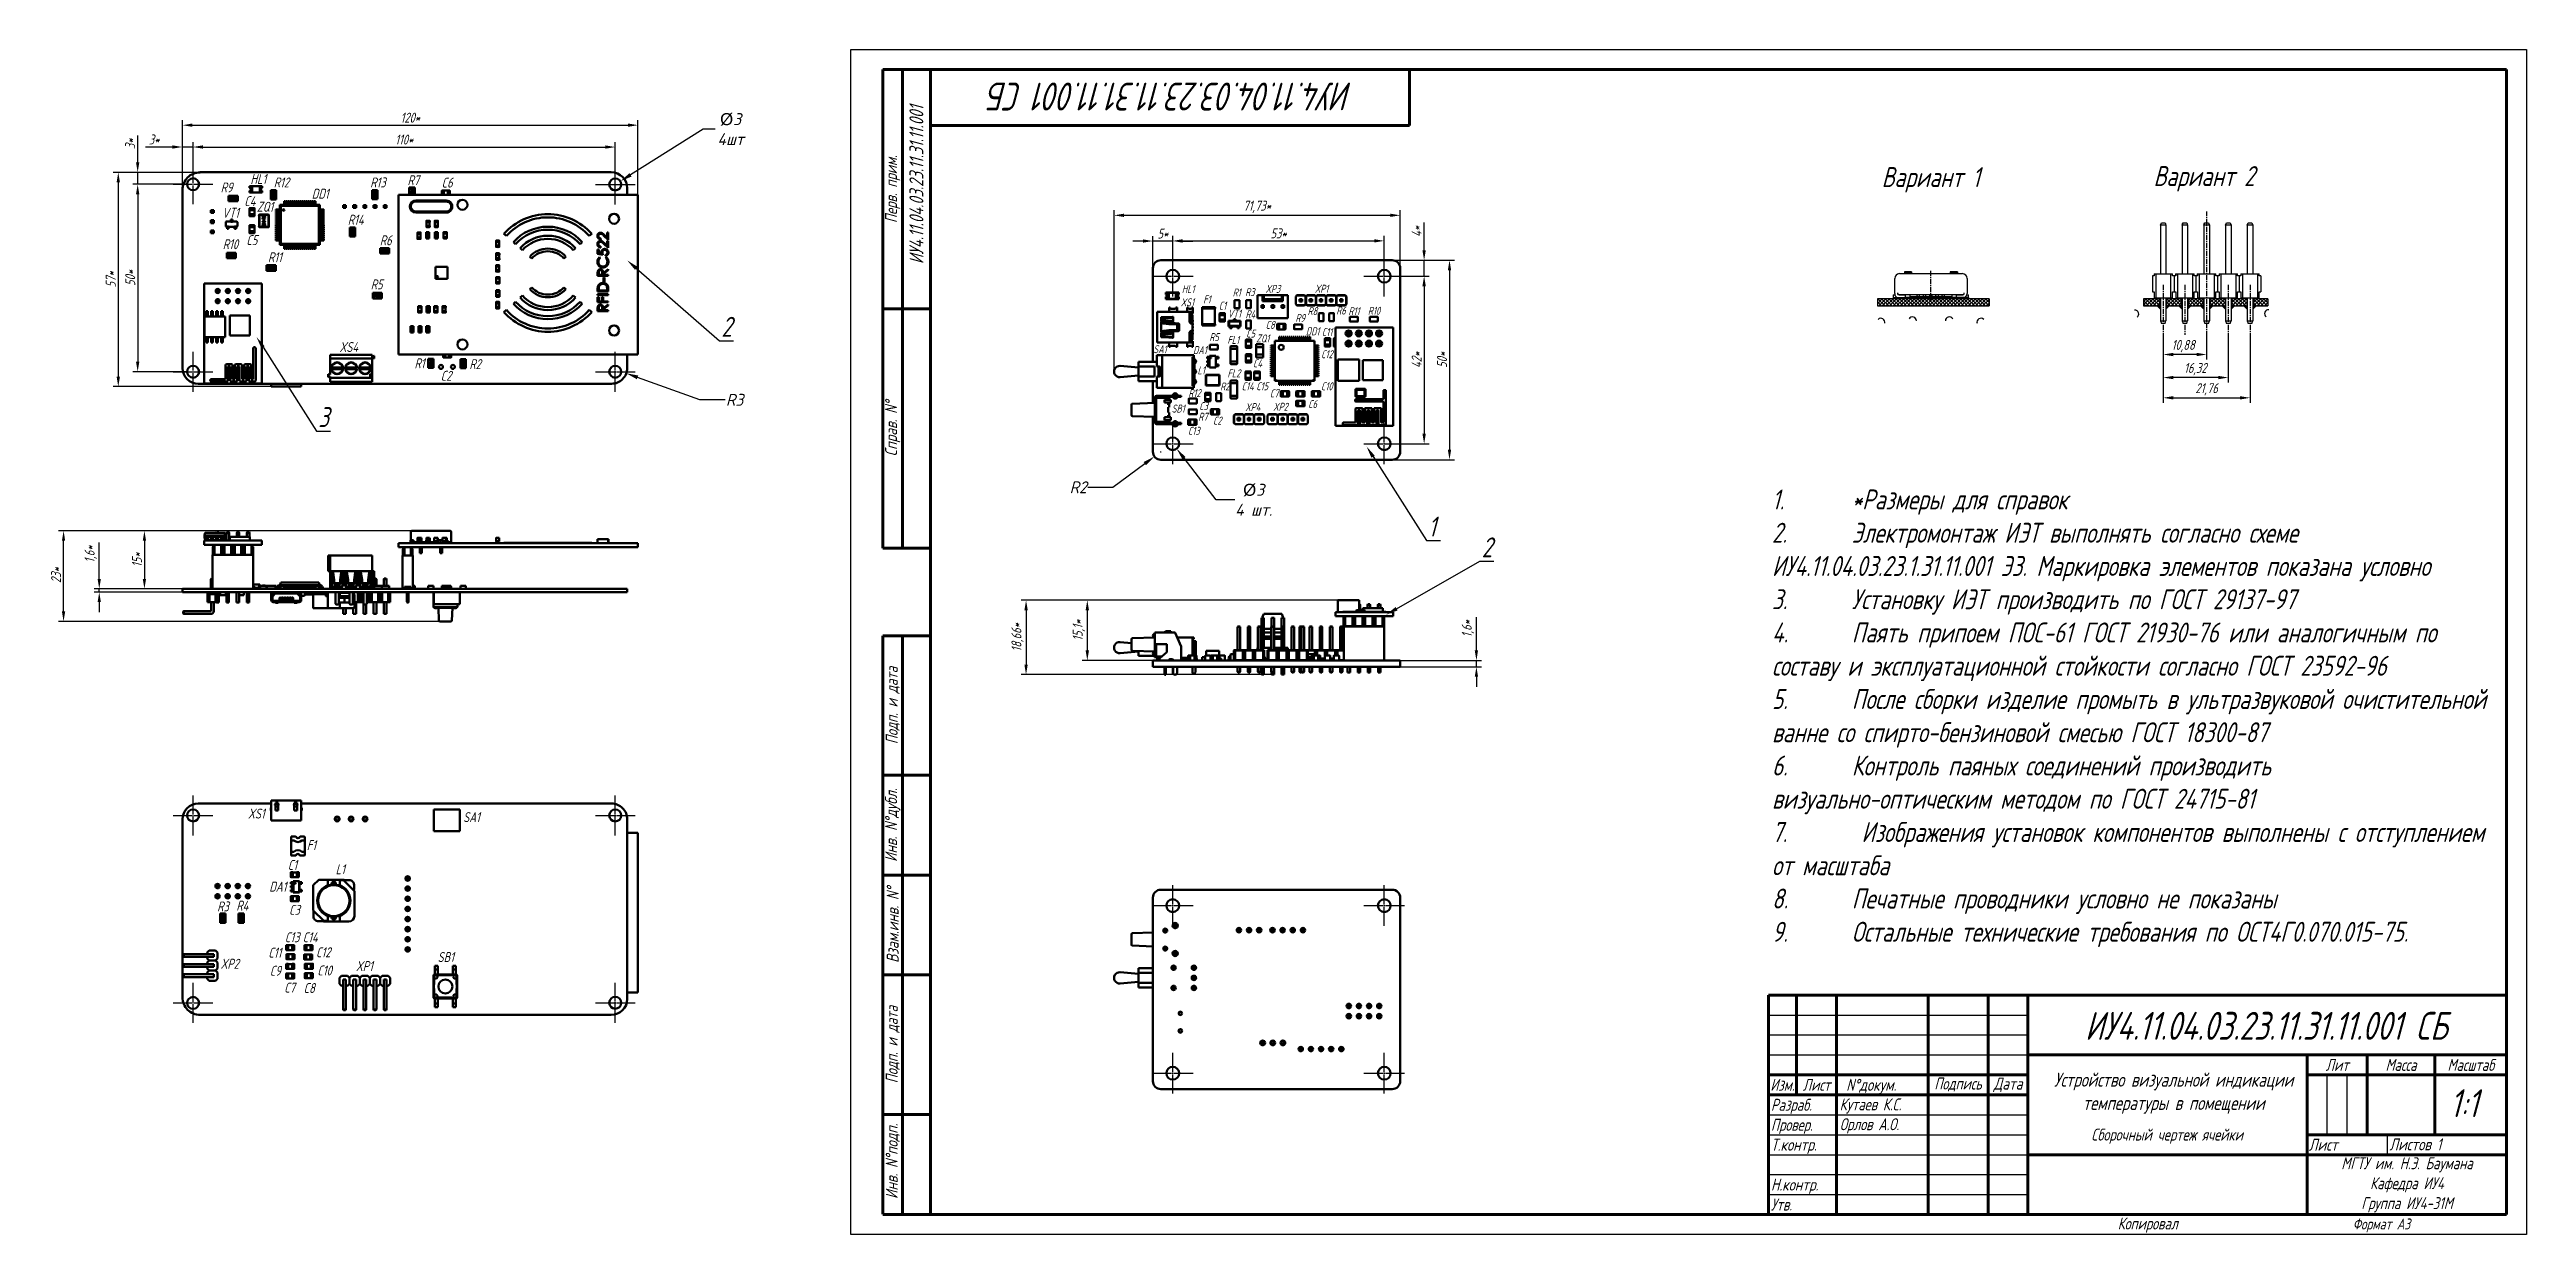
# Model space of a CAD drawing. Header units: millimetres. Extents: x 2803 to 446186229, y 1206 to 1506.
# Drawn here: x 2803 to 3424, y 1209 to 1506 of the extents above; entities outside this region: 2.
import ezdxf
from ezdxf import colors
from ezdxf.entities.mleader import LeaderData, LeaderLine
from ezdxf.math import Vec2, Vec3

# ---------------------------------------------------------------- set-up
doc = ezdxf.new("R2010")
doc.units = ezdxf.units.MM
doc.linetypes.add('CENTER', pattern=[2, 1.25, -0.25, 0.25, -0.25])
doc.linetypes.add('CENTER2', pattern=[28.575, 19.05, -3.175, 3.175, -3.175])
for name, color, linetype, lineweight in [('Format', 7, 'Continuous', 25), ('Tonk', 7, 'Continuous', 25), ('Visible (ANSI)', 7, 'Continuous', 50), ('Видимый контур (ГОСТ)', 7, 'Continuous', 50)]:
    doc.layers.add(name, color=color, linetype=linetype, lineweight=lineweight)
doc.layers.add('KONTUR', color=7, linetype='Continuous')
doc.styles.add('GOST-2.304_Type-B_italic', font='GOST Common Italic.ttf')
doc.styles.add('GOST-2.304_Type-B_shrink', font='GOST Common.ttf', dxfattribs={"width": 0.8})
doc.styles.get("Standard").update_dxf_attribs({"font": '', "width": 0.8, "oblique": 15})
doc.styles.get('Standard').set_extended_font_data('GOST type B')
doc.dimstyles.new('ISO-25', dxfattribs={"dimtxt": 2.5, "dimasz": 2.5, "dimexe": 1.25, "dimexo": 0, "dimtad": 1, "dimtxsty": 'Standard', "dimcen": 2.5, "dimadec": 0, "dimazin": 0, "dimtfac": 1, "dimtmove": 0, "dimatfit": 3, "dimfxl": 1, "dimarcsym": 0})
doc.dimstyles.get("Standard").update_dxf_attribs({"dimtxt": 3, "dimasz": 3, "dimexe": 0.18, "dimexo": 0.0625, "dimgap": 0.09, "dimtad": 0, "dimtih": 1, "dimtoh": 1, "dimdec": 0, "dimzin": 0, "dimdsep": 46, "dimtxsty": 'GOST-2.304_Type-B_italic', "dimcen": 0.09, "dimadec": 0, "dimazin": 0, "dimtfac": 1, "dimtdec": 0, "dimtofl": 0, "dimtmove": 0, "dimatfit": 3, "dimfxl": 1, "dimtolj": 1, "dimtzin": 0, "dimarcsym": 0})

msp = doc.modelspace()

# ---------------------------------------------------------------- texts
at = {"oblique": 15, "width": 0.8}
for s, height, p in [('Копировал', 3, (3321.384, 1210.032)), ('Формат А3', 2.75, (3380.313, 1210.032))]:
    msp.add_text(s, height=height, dxfattribs=at).set_placement(p)
at = {"attachment_point": 5}
for s, insert, char_height, width, rotation in [('{\\C0;ИУ4.11.04.03.23.11.31.11.001 СБ}', (3084.251, 1494.011), 7, 129.41394, 180), ('{\\C0;ИУ4.11.04.03.23.11.31.11.001}', (3020.295, 1471.887), 3.5, 129.41394, 90), ('Перв. прим.', (3014.349, 1470.782), 3, 60, 90), ('{\\fISOCPEUR|b0|i0|c204|p34;Справ}. N°', (3014.349, 1410.782), 3, 60, 90), ('Подп. и дата', (3014.349, 1341.363), 3, 35, 90), ('{\\fISOCPEUR|b0|i0|c204|p34;Инв}. N°{\\fISOCPEUR|b0|i0|c204|p34;дубл}.', (3014.349, 1311.363), 3, 25, 90), ('{\\fISOCPEUR|b0|i0|c204|p34;Взам}.{\\fISOCPEUR|b0|i0|c204|p34;инв}. N°', (3014.349, 1286.363), 3, 27.3602, 90), ('Подп. и дата', (3014.349, 1256.363), 3, 35, 90), ('{\\fISOCPEUR|b0|i0|c204|p34;Инв}. N°{\\fISOCPEUR|b0|i0|c204|p34;подп}.', (3014.349, 1227.11), 3, 26.6565, 90)]:
    msp.add_mtext(s, dxfattribs=dict(at, insert=insert, char_height=char_height, width=width, rotation=rotation))
for s, insert, char_height, width, attachment_point in [('{\\C0;ИУ4.11.04.03.23.11.31.11.001 СБ}', (3358.614, 1261.067), 7, 129.41394, 5), ('Подпись', (3281.376, 1246.368), 3, 15, 5), ('{\\fISOCPEUR|b0|i0|c204|p34;Дата}', (3293.901, 1246.282), 3, 10, 5), ('\\pxqc;Устройство визуальной индикации температуры в помещении', (3335.42, 1244.181), 3.5, 70, 5), ('Лит', (3376.401, 1251.282), 3, 15, 5), ('Масса', (3392.401, 1251.282), 3, 17, 5), ('Масштаб', (3409.901, 1251.282), 3, 18, 5), ('Изм.', (3237.349, 1246.282), 3, 7, 5), ('Разраб.', (3234.483, 1242.779), 3, 17, 1), ('Лист', (3245.901, 1246.282), 3, 10, 5), ('N°{\\fISOCPEUR|b0|i0|c204|p34;докум}.', (3253.36, 1247.801), 3, 22.4183, 1), ('Провер.', (3234.483, 1237.779), 3, 17, 1), ('{\\fISOCPEUR|b0|i0|c204|p34;Т}.{\\fISOCPEUR|b0|i0|c204|p34;контр}.', (3234.483, 1232.779), 3, 17, 1), ('{\\fISOCPEUR|b0|i0|c204|p34;Лист\\fISOCPEUR|b0|i0|c0|p34; } ', (3369.278, 1231.282), 3, 20, 4), ('{\\fISOCPEUR|b0|i0|c204|p34;Листов} 1', (3389.483, 1232.861), 3, 30, 1), ('Утв.', (3234.483, 1217.779), 3, 17, 1), ('{\\fISOCPEUR|b0|i0|c204|p34;Н}.{\\fISOCPEUR|b0|i0|c204|p34;контр}.', (3234.483, 1222.779), 3, 19.4235, 1)]:
    msp.add_mtext(s, dxfattribs=dict(insert=insert, char_height=char_height, width=width, attachment_point=attachment_point))
at = {"char_height": 3, "attachment_point": 1}
for s, width, heights, insert in [('Кутаев К.С.', 23, [0], (3251.696, 1242.896)), ('Орлов А.О.', 29.22179, [8], (3251.734, 1237.907)), ('\\pxqc;Сборочный чертеж ячейки', 64.23902, [0], (3301.655, 1235.305)), ('\\pxqc;МГТУ им. Н.Э. Баумана\\PКафедра ИУ4\\PГруппа ИУ4-31М', 50, [0], (3368.901, 1228.133))]:
    msp.add_mtext_dynamic_manual_height_columns(s, width=width, gutter_width=12.5, heights=heights, dxfattribs=dict(at, insert=insert))
at = {"layer": 'Tonk', "attachment_point": 1}
for s, width, gutter_width, heights, insert, char_height in [('R9', 6.41285, 20, [0], (2845.908, 1472.461), 2.5), ('HL1', 6.41285, 20, [0], (2853.37, 1474.573), 2.5), ('R12', 6.41285, 20, [0], (2859.214, 1473.715), 2.5), ('R13', 6.41285, 20, [0], (2883.389, 1473.715), 2.5), ('R7', 6.41285, 20, [0], (2892.74, 1474.277), 2.5), ('C6', 6.41285, 20, [0], (2901.292, 1473.683), 2.5), ('Вариант 1', 46.05512, 1, [0], (3262.226, 1476.313), 5), ('Вариант 2', 46.05512, 1, [0], (3330.372, 1476.565), 5), ('VT1', 6.41285, 20, [0], (2846.3, 1466.101), 2.5), ('C4', 6.41285, 20, [0], (2851.827, 1469.028), 2.5), ('ZQ1', 6.41285, 20, [0], (2854.954, 1467.621), 2.5), ('DD1', 6.41285, 20, [0], (2868.728, 1470.876), 2.5), ('C5', 6.41285, 20, [0], (2852.346, 1459.258), 2.5), ('R14', 6.41285, 20, [0], (2877.776, 1464.374), 2.5), ('R6', 6.41285, 20, [0], (2885.802, 1459.213), 2.5), ('R10', 6.41285, 20, [0], (2846.432, 1458.236), 2.5), ('R11', 6.41285, 20, [0], (2857.762, 1454.967), 2.5), ('R5', 6.41285, 20, [0], (2883.523, 1448.156), 2.5), ('HL1', 6.41285, 20, [0], (3086.823, 1446.729), 2), ('XP3', 6.41285, 20, [0], (3107.785, 1446.791), 2), ('XP1', 6.41285, 20, [0], (3120.147, 1446.828), 2), ('XS1', 6.41285, 20, [0], (3086.541, 1443.425), 2), ('F1', 6.41285, 20, [0], (3092.192, 1444.176), 2), ('C1', 6.41285, 20, [0], (3096.081, 1442.58), 2), ('VT1', 6.41285, 20, [0], (3098.318, 1440.587), 2), ('R1', 6.41285, 20, [0], (3099.563, 1445.887), 2), ('R3', 6.41285, 20, [0], (3102.697, 1445.974), 2), ('R4', 6.41285, 20, [0], (3102.784, 1440.405), 2), ('R8', 6.41285, 20, [0], (3118.343, 1441.215), 2), ('R6', 6.41285, 20, [0], (3125.539, 1441.359), 2), ('R11', 6.41285, 20, [0], (3128.574, 1441.207), 2), ('R10', 6.41285, 20, [0], (3133.452, 1441.298), 2), ('R5', 6.41285, 20, [0], (3093.729, 1434.704), 2), ('C5', 6.41285, 20, [0], (3102.958, 1435.585), 2), ('ZQ1', 6.41285, 20, [0], (3105.453, 1434.366), 2), ('C8', 6.41285, 20, [0], (3107.837, 1437.757), 2), ('R9', 6.41285, 20, [0], (3115.295, 1439.497), 2), ('DD1', 6.41285, 20, [0], (3117.909, 1436.143), 2), ('C11', 6.41285, 20, [0], (3121.913, 1435.98), 2), ('XS4', 6.41285, 20, [0], (2875.679, 1432.467), 2.5), ('R1', 6.41285, 20, [0], (2894.488, 1428.38), 2.5), ('R2', 6.41285, 20, [0], (2908.257, 1428.182), 2.5), ('SA1', 6.41285, 20, [0], (3079.678, 1431.666), 2), ('DA1', 6.41285, 20, [0], (3089.634, 1431.448), 2), ('FL1', 6.41285, 20, [0], (3098.225, 1433.995), 2), ('C4', 6.41285, 20, [0], (3104.67, 1428.13), 2), ('C12', 6.41285, 20, [0], (3121.731, 1430.412), 2), ('C2', 6.41285, 20, [0], (2901.059, 1425.245), 2.5), ('L1', 6.41285, 20, [0], (3090.743, 1426.383), 2), ('R2', 6.41285, 20, [0], (3096.431, 1422.32), 2), ('FL2', 6.41285, 20, [0], (3098.242, 1425.619), 2), ('C14', 6.41285, 20, [0], (3101.816, 1422.37), 2), ('C15', 6.41285, 20, [0], (3105.482, 1422.387), 2), ('C10', 6.41285, 20, [0], (3121.707, 1422.375), 2), ('SB1', 6.41285, 20, [0], (3084.272, 1416.778), 2), ('R12', 6.41285, 20, [0], (3088.468, 1420.669), 2), ('C3', 6.41285, 20, [0], (3091.179, 1417.416), 2), ('XP4', 6.41285, 20, [0], (3102.699, 1417.154), 2), ('C7', 6.41285, 20, [0], (3108.88, 1420.606), 2), ('XP2', 6.41285, 20, [0], (3109.711, 1417.242), 2), ('C6', 6.41285, 20, [0], (3118.485, 1417.908), 2), ('C13', 6.41285, 20, [0], (3088.364, 1411.209), 2), ('R7', 6.41285, 20, [0], (3090.95, 1414.746), 2), ('C2', 6.41285, 20, [0], (3094.632, 1413.762), 2), ('\\A1;1.^I*Размеры для справок\\P2.^IЭлектромонтаж ИЭТ выполнять согласно схеме {\\A0;\\C0;ИУ4.11.04.03.23.1.31.11.001 Э3. Маркировка элементов показана условно\\P3.^IУстановку ИЭТ производить по ГОСТ 29137-97\\P4.^IПаять припоем ПОС-61 ГОСТ 21930-76 или аналогичным по составу и эксплуатационной стойкости согласно ГОСТ 23592-96\\P5.^IПосле сборки изделие промыть в ультразвуковой очистительной ванне со спирто-бензиновой смесью ГОСТ 18300-87\\P6.^IКонтроль паяных соединений производить визуально-оптическим методом по ГОСТ 24715-81\\P7.^I Изображения установок компонентов выполнены с отступлением от масштаба\\P8.^IПечатные проводники условно не показаны \\P9.^IОстальные технические требования по ОСТ4Г0.070.015-75.}', 180.38953, 20, [224.592], (3234.745, 1395.503), 5), ('XS1', 6.41285, 20, [0], (2852.763, 1315.526), 2.5), ('SA1', 6.41285, 20, [0], (2906.691, 1314.634), 2.5), ('F1', 6.41285, 20, [0], (2867.488, 1307.612), 2.5), ('C1', 6.41285, 20, [0], (2862.732, 1302.643), 2.5), ('L1', 6.41285, 20, [0], (2874.727, 1301.578), 2.5), ('R3', 6.41285, 20, [0], (2845.033, 1292.243), 2.5), ('R4', 6.41285, 20, [0], (2849.841, 1292.455), 2.5), ('DA1', 6.41285, 20, [0], (2858.085, 1297.209), 2.5), ('C3', 6.41285, 20, [0], (2863.049, 1291.394), 2.5), ('C11', 6.41285, 20, [0], (2857.846, 1280.654), 2.5), ('C13', 6.41285, 20, [0], (2861.992, 1284.53), 2.5), ('C14', 6.41285, 20, [0], (2866.483, 1284.53), 2.5), ('C12', 6.41285, 20, [0], (2869.812, 1280.763), 2.5), ('SB1', 6.41285, 20, [0], (2900.291, 1279.56), 2.5), ('XP2', 6.41285, 20, [0], (2845.877, 1277.876), 2.5), ('C9', 6.41285, 20, [0], (2858.224, 1276.116), 2.5), ('C10', 6.41285, 20, [0], (2870.139, 1276.191), 2.5), ('XP1', 6.41285, 20, [0], (2879.798, 1277.295), 2.5), ('C7', 6.41285, 20, [0], (2861.834, 1271.908), 2.5), ('C8', 6.41285, 20, [0], (2866.695, 1271.802), 2.5), ('1:1', 17.94764, 20, [0], (3404.632, 1245.176), 7)]:
    msp.add_mtext_dynamic_manual_height_columns(s, width=width, gutter_width=gutter_width, heights=heights, dxfattribs=dict(at, insert=insert, char_height=char_height))

# ---------------------------------------------------------------- blocks, each defined once
blk = doc.blocks.new('*U19')
at = {"layer": 'Tonk', "color": 0, "linetype": 'CENTER', "transparency": 16777216}
blk.add_line((0, -3.44), (0, 3.81), dxfattribs=at)
blk = doc.blocks.new('*U20')
at = {"layer": 'Tonk', "color": 0, "linetype": 'CENTER', "transparency": 16777216}
blk.add_line((0, 9.6), (0, -21.37), dxfattribs=at)
blk = doc.blocks.new('*U21')
at = {"layer": 'Tonk', "color": 0, "linetype": 'CENTER', "transparency": 16777216}
blk.add_line((0, 6.28), (0, -6.28), dxfattribs=at)
blk = doc.blocks.new('*U22')
at = {"layer": 'Tonk', "color": 0, "linetype": 'CENTER', "transparency": 16777216}
blk.add_line((0, 6.28), (0, -6.28), dxfattribs=at)
blk = doc.blocks.new('*U23')
at = {"layer": 'Tonk', "color": 0, "linetype": 'CENTER', "transparency": 16777216}
blk.add_line((0, 6.28), (0, -6.28), dxfattribs=at)
blk = doc.blocks.new('*U24')
at = {"layer": 'Tonk', "color": 0, "linetype": 'CENTER', "transparency": 16777216}
blk.add_line((0, 6.28), (0, -6.28), dxfattribs=at)
blk = doc.blocks.new('*D25')
at = {"layer": 'Tonk', "color": 0, "lineweight": -2, "transparency": 16777216}
for p, q in [((3332.8, 1434.25), (3332.8, 1417.24)), ((3354.56, 1434.25), (3354.56, 1417.24)), ((3335.3, 1418.49), (3352.06, 1418.49))]:
    blk.add_line(p, q, dxfattribs=at)
at = {"layer": 'Tonk', "color": 0, "transparency": 16777216}
for points in [[(3335.3, 1418.9), (3335.3, 1418.07), (3332.8, 1418.49)], [(3352.06, 1418.9), (3352.06, 1418.07), (3354.56, 1418.49)]]:
    blk.add_solid(points, dxfattribs=at)
at = {"layer": 'Tonk', "color": 0, "transparency": 16777216, "insert": (3343.68, 1420.61), "char_height": 2.5, "attachment_point": 5}
blk.add_mtext('21,76', dxfattribs=at)
blk = doc.blocks.new('*D26')
at = {"layer": 'Tonk', "color": 0, "lineweight": -2, "transparency": 16777216}
for p, q in [((3332.8, 1434.25), (3332.8, 1422.31)), ((3349.12, 1434.25), (3349.12, 1422.31)), ((3346.62, 1423.56), (3335.3, 1423.56))]:
    blk.add_line(p, q, dxfattribs=at)
at = {"layer": 'Tonk', "color": 0, "transparency": 16777216}
for points in [[(3335.3, 1423.98), (3335.3, 1423.15), (3332.8, 1423.56)], [(3346.62, 1423.98), (3346.62, 1423.15), (3349.12, 1423.56)]]:
    blk.add_solid(points, dxfattribs=at)
at = {"layer": 'Tonk', "color": 0, "transparency": 16777216, "insert": (3340.85, 1425.69), "char_height": 2.5, "attachment_point": 5}
blk.add_mtext('16,32', dxfattribs=at)
blk = doc.blocks.new('*D27')
at = {"layer": 'Tonk', "color": 0, "lineweight": -2, "transparency": 16777216}
for p, q in [((3332.8, 1434.25), (3332.8, 1428.09)), ((3343.68, 1434.25), (3343.68, 1428.09)), ((3341.18, 1429.34), (3335.3, 1429.34))]:
    blk.add_line(p, q, dxfattribs=at)
at = {"layer": 'Tonk', "color": 0, "transparency": 16777216}
for points in [[(3335.3, 1429.76), (3335.3, 1428.92), (3332.8, 1429.34)], [(3341.18, 1429.76), (3341.18, 1428.92), (3343.68, 1429.34)]]:
    blk.add_solid(points, dxfattribs=at)
at = {"layer": 'Tonk', "color": 0, "transparency": 16777216, "insert": (3337.8, 1431.46), "char_height": 2.5, "attachment_point": 5}
blk.add_mtext('10,88', dxfattribs=at)
blk = doc.blocks.new('*D34')
at = {"layer": 'Tonk', "color": 0, "lineweight": -2, "transparency": 16777216}
for p, q in [((2836.33, 1470.57), (2836.33, 1488.07)), ((2838.83, 1486.82), (2948.01, 1486.82)), ((2950.51, 1469.36), (2950.51, 1488.07))]:
    blk.add_line(p, q, dxfattribs=at)
at = {"layer": 'Tonk', "color": 0, "transparency": 16777216}
for points in [[(2838.83, 1487.24), (2838.83, 1486.41), (2836.33, 1486.82)], [(2948.01, 1487.24), (2948.01, 1486.41), (2950.51, 1486.82)]]:
    blk.add_solid(points, dxfattribs=at)
at = {"layer": 'Tonk', "color": 0, "transparency": 16777216, "insert": (2893.42, 1488.7), "char_height": 2.5, "attachment_point": 5}
blk.add_mtext('120*', dxfattribs=at)
blk = doc.blocks.new('*D35')
at = {"layer": 'Tonk', "color": 0, "lineweight": -2, "transparency": 16777216}
for p, q in [((2840.76, 1475), (2819, 1475)), ((2820.25, 1472.5), (2820.25, 1423.8)), ((2858.6, 1421.3), (2819, 1421.3))]:
    blk.add_line(p, q, dxfattribs=at)
at = {"layer": 'Tonk', "color": 0, "transparency": 16777216}
for points in [[(2819.83, 1472.5), (2820.67, 1472.5), (2820.25, 1475)], [(2819.83, 1423.8), (2820.67, 1423.8), (2820.25, 1421.3)]]:
    blk.add_solid(points, dxfattribs=at)
at = {"layer": 'Tonk', "color": 0, "transparency": 16777216, "insert": (2818.38, 1448.15), "char_height": 2.5, "attachment_point": 5, "rotation": 90}
blk.add_mtext('57*', dxfattribs=at)
blk = doc.blocks.new('*D36')
at = {"layer": 'Tonk', "color": 0, "lineweight": -2, "transparency": 16777216}
for p, q in [((2902.24, 1385.14), (2805.29, 1385.14)), ((2806.54, 1364.94), (2806.54, 1382.64)), ((2902.24, 1362.44), (2805.29, 1362.44))]:
    blk.add_line(p, q, dxfattribs=at)
at = {"layer": 'Tonk', "color": 0, "transparency": 16777216}
for points in [[(2806.12, 1382.64), (2806.95, 1382.64), (2806.54, 1385.14)], [(2806.12, 1364.94), (2806.95, 1364.94), (2806.54, 1362.44)]]:
    blk.add_solid(points, dxfattribs=at)
at = {"layer": 'Tonk', "color": 0, "transparency": 16777216, "insert": (2804.66, 1374.02), "char_height": 2.5, "attachment_point": 5, "rotation": 90}
blk.add_mtext('23*', dxfattribs=at)
blk = doc.blocks.new('*D37')
at = {"layer": 'Tonk', "color": 0, "lineweight": -2, "transparency": 16777216}
for p, q in [((2966.82, 1485.83), (2948.64, 1474.37)), ((2969.82, 1485.83), (2966.82, 1485.83)), ((2941.83, 1471.97), (2947.83, 1471.97)), ((2944.83, 1468.97), (2944.83, 1474.97))]:
    blk.add_line(p, q, dxfattribs=at)
at = {"layer": 'Tonk', "color": 0, "transparency": 16777216}
blk.add_solid([(2948.37, 1474.79), (2948.9, 1473.95), (2946.1, 1472.77)], dxfattribs=at)
at = {"layer": 'Tonk', "color": 0, "transparency": 16777216, "insert": (2973.74, 1485.83), "char_height": 3, "width": 5.6827, "attachment_point": 5, "style": 'GOST-2.304_Type-B_italic'}
blk.add_mtext('\\A1;{\\fArial|b0|i0|c0|p34;%%C}3 4шт', dxfattribs=at)
blk = doc.blocks.new('*D38')
at = {"layer": 'Tonk', "color": 0, "lineweight": -2, "transparency": 16777216}
for p, q in [((2943.77, 1425.97), (2943.95, 1425.97)), ((2943.86, 1425.88), (2943.86, 1426.06)), ((2966.02, 1417.98), (2950.41, 1423.61)), ((2972.34, 1417.98), (2966.02, 1417.98))]:
    blk.add_line(p, q, dxfattribs=at)
at = {"layer": 'Tonk', "color": 0, "transparency": 16777216}
blk.add_solid([(2950.57, 1424.08), (2950.24, 1423.14), (2947.58, 1424.63)], dxfattribs=at)
at = {"layer": 'Tonk', "color": 0, "transparency": 16777216, "insert": (2974.74, 1417.98), "char_height": 3, "attachment_point": 5, "style": 'GOST-2.304_Type-B_italic'}
blk.add_mtext('\\A1;R3', dxfattribs=at)
blk = doc.blocks.new('*U39')
at = {"layer": 'Tonk', "color": 0, "linetype": 'CENTER2', "transparency": 16777216}
for p, q in [((-5, 0), (-0.3, 0)), ((0, 0.3), (0, 5)), ((0.3, 0), (5, 0)), ((0, -5), (0, -0.3))]:
    blk.add_line(p, q, dxfattribs=at)
at = {"layer": 'Tonk', "color": 0, "linetype": 'Continuous', "transparency": 16777216}
for p, q in [((-0.15, 0), (0.15, 0)), ((0, -0.15), (0, 0.15))]:
    blk.add_line(p, q, dxfattribs=at)
blk = doc.blocks.new('*U40')
at = {"layer": 'Tonk', "color": 0, "linetype": 'CENTER2', "transparency": 16777216}
for p, q in [((-5, 0), (-0.3, 0)), ((0, 0.3), (0, 5)), ((0.3, 0), (5, 0)), ((0, -5), (0, -0.3))]:
    blk.add_line(p, q, dxfattribs=at)
at = {"layer": 'Tonk', "color": 0, "linetype": 'Continuous', "transparency": 16777216}
for p, q in [((-0.15, 0), (0.15, 0)), ((0, -0.15), (0, 0.15))]:
    blk.add_line(p, q, dxfattribs=at)
blk = doc.blocks.new('*U41')
at = {"layer": 'Tonk', "color": 0, "linetype": 'CENTER2', "transparency": 16777216}
for p, q in [((-5, 0), (-0.3, 0)), ((0, 0.3), (0, 5)), ((0.3, 0), (5, 0)), ((0, -5), (0, -0.3))]:
    blk.add_line(p, q, dxfattribs=at)
at = {"layer": 'Tonk', "color": 0, "linetype": 'Continuous', "transparency": 16777216}
for p, q in [((-0.15, 0), (0.15, 0)), ((0, -0.15), (0, 0.15))]:
    blk.add_line(p, q, dxfattribs=at)
blk = doc.blocks.new('*U42')
at = {"layer": 'Tonk', "color": 0, "linetype": 'CENTER2', "transparency": 16777216}
for p, q in [((-5, 0), (-0.3, 0)), ((0, 0.3), (0, 5)), ((0.3, 0), (5, 0)), ((0, -5), (0, -0.3))]:
    blk.add_line(p, q, dxfattribs=at)
at = {"layer": 'Tonk', "color": 0, "linetype": 'Continuous', "transparency": 16777216}
for p, q in [((-0.15, 0), (0.15, 0)), ((0, -0.15), (0, 0.15))]:
    blk.add_line(p, q, dxfattribs=at)
blk = doc.blocks.new('*D43')
at = {"layer": 'Tonk', "color": 0, "lineweight": -2, "transparency": 16777216}
for p, q in [((2833.83, 1481.35), (2827.1, 1481.35)), ((2836.33, 1473.51), (2836.33, 1482.6)), ((2838.99, 1481.35), (2836.33, 1481.35)), ((2838.99, 1473.51), (2838.99, 1482.6)), ((2841.49, 1481.35), (2843.99, 1481.35))]:
    blk.add_line(p, q, dxfattribs=at)
at = {"layer": 'Tonk', "color": 0, "transparency": 16777216}
for points in [[(2833.83, 1481.77), (2833.83, 1480.94), (2836.33, 1481.35)], [(2841.49, 1481.77), (2841.49, 1480.94), (2838.99, 1481.35)]]:
    blk.add_solid(points, dxfattribs=at)
at = {"layer": 'Tonk', "color": 0, "transparency": 16777216, "insert": (2829.22, 1483.23), "char_height": 2.5, "attachment_point": 5}
blk.add_mtext('3*', dxfattribs=at)
blk = doc.blocks.new('*D44')
at = {"layer": 'Tonk', "color": 0, "lineweight": -2, "transparency": 16777216}
for p, q in [((2838.99, 1473.51), (2838.99, 1482.59)), ((2841.49, 1481.34), (2942.33, 1481.34)), ((2944.83, 1473.51), (2944.83, 1482.59))]:
    blk.add_line(p, q, dxfattribs=at)
at = {"layer": 'Tonk', "color": 0, "transparency": 16777216}
for points in [[(2841.49, 1481.76), (2841.49, 1480.93), (2838.99, 1481.34)], [(2942.33, 1481.76), (2942.33, 1480.93), (2944.83, 1481.34)]]:
    blk.add_solid(points, dxfattribs=at)
at = {"layer": 'Tonk', "color": 0, "transparency": 16777216, "insert": (2891.91, 1483.22), "char_height": 2.5, "attachment_point": 5}
blk.add_mtext('110*', dxfattribs=at)
blk = doc.blocks.new('*D45')
at = {"layer": 'Tonk', "color": 0, "lineweight": -2, "transparency": 16777216}
for p, q in [((2825.11, 1477.5), (2825.11, 1484.23)), ((2837.49, 1475), (2823.86, 1475)), ((2837.49, 1472.01), (2823.86, 1472.01)), ((2825.11, 1472.01), (2825.11, 1475)), ((2825.11, 1469.51), (2825.11, 1467.01))]:
    blk.add_line(p, q, dxfattribs=at)
at = {"layer": 'Tonk', "color": 0, "transparency": 16777216}
for points in [[(2824.69, 1477.5), (2825.53, 1477.5), (2825.11, 1475)], [(2824.69, 1469.51), (2825.53, 1469.51), (2825.11, 1472.01)]]:
    blk.add_solid(points, dxfattribs=at)
at = {"layer": 'Tonk', "color": 0, "transparency": 16777216, "insert": (2823.23, 1482.12), "char_height": 2.5, "attachment_point": 5, "rotation": 90}
blk.add_mtext('3*', dxfattribs=at)
blk = doc.blocks.new('*D46')
at = {"layer": 'Tonk', "color": 0, "lineweight": -2, "transparency": 16777216}
for p, q in [((2837.49, 1472.01), (2823.86, 1472.01)), ((2825.11, 1469.51), (2825.11, 1427.52)), ((2837.49, 1425.02), (2823.86, 1425.02))]:
    blk.add_line(p, q, dxfattribs=at)
at = {"layer": 'Tonk', "color": 0, "transparency": 16777216}
for points in [[(2824.69, 1469.51), (2825.53, 1469.51), (2825.11, 1472.01)], [(2824.69, 1427.52), (2825.53, 1427.52), (2825.11, 1425.02)]]:
    blk.add_solid(points, dxfattribs=at)
at = {"layer": 'Tonk', "color": 0, "transparency": 16777216, "insert": (2823.24, 1448.51), "char_height": 2.5, "attachment_point": 5, "rotation": 90}
blk.add_mtext('50*', dxfattribs=at)
blk = doc.blocks.new('*U47')
at = {"layer": 'Tonk', "color": 0, "linetype": 'CENTER2', "transparency": 16777216}
for p, q in [((-5, 0), (-0.3, 0)), ((0, 0.3), (0, 5)), ((0.3, 0), (5, 0)), ((0, -5), (0, -0.3))]:
    blk.add_line(p, q, dxfattribs=at)
at = {"layer": 'Tonk', "color": 0, "linetype": 'Continuous', "transparency": 16777216}
for p, q in [((-0.15, 0), (0.15, 0)), ((0, -0.15), (0, 0.15))]:
    blk.add_line(p, q, dxfattribs=at)
blk = doc.blocks.new('*U48')
at = {"layer": 'Tonk', "color": 0, "linetype": 'CENTER2', "transparency": 16777216}
for p, q in [((-5, 0), (-0.3, 0)), ((0, 0.3), (0, 5)), ((0.3, 0), (5, 0)), ((0, -5), (0, -0.3))]:
    blk.add_line(p, q, dxfattribs=at)
at = {"layer": 'Tonk', "color": 0, "linetype": 'Continuous', "transparency": 16777216}
for p, q in [((-0.15, 0), (0.15, 0)), ((0, -0.15), (0, 0.15))]:
    blk.add_line(p, q, dxfattribs=at)
blk = doc.blocks.new('*U49')
at = {"layer": 'Tonk', "color": 0, "linetype": 'CENTER2', "transparency": 16777216}
for p, q in [((-5, 0), (-0.3, 0)), ((0, 0.3), (0, 5)), ((0.3, 0), (5, 0)), ((0, -5), (0, -0.3))]:
    blk.add_line(p, q, dxfattribs=at)
at = {"layer": 'Tonk', "color": 0, "linetype": 'Continuous', "transparency": 16777216}
for p, q in [((-0.15, 0), (0.15, 0)), ((0, -0.15), (0, 0.15))]:
    blk.add_line(p, q, dxfattribs=at)
blk = doc.blocks.new('*U50')
at = {"layer": 'Tonk', "color": 0, "linetype": 'CENTER2', "transparency": 16777216}
for p, q in [((-5, 0), (-0.3, 0)), ((0, 0.3), (0, 5)), ((0.3, 0), (5, 0)), ((0, -5), (0, -0.3))]:
    blk.add_line(p, q, dxfattribs=at)
at = {"layer": 'Tonk', "color": 0, "linetype": 'Continuous', "transparency": 16777216}
for p, q in [((-0.15, 0), (0.15, 0)), ((0, -0.15), (0, 0.15))]:
    blk.add_line(p, q, dxfattribs=at)
blk = doc.blocks.new('*D51')
at = {"layer": 'Tonk', "color": 0, "lineweight": -2, "transparency": 16777216}
for p, q in [((2893.81, 1385.14), (2825.55, 1385.14)), ((2826.8, 1382.64), (2826.8, 1373.1)), ((2836.33, 1370.6), (2825.55, 1370.6))]:
    blk.add_line(p, q, dxfattribs=at)
at = {"layer": 'Tonk', "color": 0, "transparency": 16777216}
for points in [[(2826.38, 1382.64), (2827.22, 1382.64), (2826.8, 1385.14)], [(2826.38, 1373.1), (2827.22, 1373.1), (2826.8, 1370.6)]]:
    blk.add_solid(points, dxfattribs=at)
at = {"layer": 'Tonk', "color": 0, "transparency": 16777216, "insert": (2824.92, 1377.87), "char_height": 2.5, "attachment_point": 5, "rotation": 90}
blk.add_mtext('15*', dxfattribs=at)
blk = doc.blocks.new('*D52')
at = {"layer": 'Tonk', "color": 0, "lineweight": -2, "transparency": 16777216}
for p, q in [((2815.48, 1373.1), (2815.48, 1382.19)), ((2836.33, 1370.6), (2814.23, 1370.6)), ((2836.34, 1369.77), (2814.23, 1369.77)), ((2815.48, 1369.77), (2815.48, 1370.6)), ((2815.48, 1367.27), (2815.48, 1364.77))]:
    blk.add_line(p, q, dxfattribs=at)
at = {"layer": 'Tonk', "color": 0, "transparency": 16777216}
for points in [[(2815.07, 1373.1), (2815.9, 1373.1), (2815.48, 1370.6)], [(2815.07, 1367.27), (2815.9, 1367.27), (2815.48, 1369.77)]]:
    blk.add_solid(points, dxfattribs=at)
at = {"layer": 'Tonk', "color": 0, "transparency": 16777216, "insert": (2813.36, 1379.29), "char_height": 2.5, "attachment_point": 5, "rotation": 90}
blk.add_mtext('1,6*', dxfattribs=at)
blk = doc.blocks.new('*U54')
at = {"layer": 'Tonk', "color": 0, "linetype": 'CENTER2', "transparency": 16777216}
for p, q in [((-5.1, 0), (-0.32, 0)), ((0, 0.32), (0, 5.1)), ((0.32, 0), (5.1, 0)), ((0, -5.1), (0, -0.32))]:
    blk.add_line(p, q, dxfattribs=at)
at = {"layer": 'Tonk', "color": 0, "linetype": 'Continuous', "transparency": 16777216}
for p, q in [((-0.16, 0), (0.16, 0)), ((0, -0.16), (0, 0.16))]:
    blk.add_line(p, q, dxfattribs=at)
blk = doc.blocks.new('*U55')
at = {"layer": 'Tonk', "color": 0, "linetype": 'CENTER2', "transparency": 16777216}
for p, q in [((-5.1, 0), (-0.32, 0)), ((0, 0.32), (0, 5.1)), ((0.32, 0), (5.1, 0)), ((0, -5.1), (0, -0.32))]:
    blk.add_line(p, q, dxfattribs=at)
at = {"layer": 'Tonk', "color": 0, "linetype": 'Continuous', "transparency": 16777216}
for p, q in [((-0.16, 0), (0.16, 0)), ((0, -0.16), (0, 0.16))]:
    blk.add_line(p, q, dxfattribs=at)
blk = doc.blocks.new('*U56')
at = {"layer": 'Tonk', "color": 0, "linetype": 'CENTER2', "transparency": 16777216}
for p, q in [((-5.1, 0), (-0.32, 0)), ((0, 0.32), (0, 5.1)), ((0.32, 0), (5.1, 0)), ((0, -5.1), (0, -0.32))]:
    blk.add_line(p, q, dxfattribs=at)
at = {"layer": 'Tonk', "color": 0, "linetype": 'Continuous', "transparency": 16777216}
for p, q in [((-0.16, 0), (0.16, 0)), ((0, -0.16), (0, 0.16))]:
    blk.add_line(p, q, dxfattribs=at)
blk = doc.blocks.new('*U57')
at = {"layer": 'Tonk', "color": 0, "linetype": 'CENTER2', "transparency": 16777216}
for p, q in [((-5.1, 0), (-0.32, 0)), ((0, 0.32), (0, 5.1)), ((0.32, 0), (5.1, 0)), ((0, -5.1), (0, -0.32))]:
    blk.add_line(p, q, dxfattribs=at)
at = {"layer": 'Tonk', "color": 0, "linetype": 'Continuous', "transparency": 16777216}
for p, q in [((-0.16, 0), (0.16, 0)), ((0, -0.16), (0, 0.16))]:
    blk.add_line(p, q, dxfattribs=at)
blk = doc.blocks.new('*U58')
at = {"layer": 'Tonk', "color": 0, "linetype": 'CENTER2', "transparency": 16777216}
for p, q in [((-5.1, 0), (-0.32, 0)), ((0, 0.32), (0, 5.1)), ((0.32, 0), (5.1, 0)), ((0, -5.1), (0, -0.32))]:
    blk.add_line(p, q, dxfattribs=at)
at = {"layer": 'Tonk', "color": 0, "linetype": 'Continuous', "transparency": 16777216}
for p, q in [((-0.16, 0), (0.16, 0)), ((0, -0.16), (0, 0.16))]:
    blk.add_line(p, q, dxfattribs=at)
blk = doc.blocks.new('*U59')
at = {"layer": 'Tonk', "color": 0, "linetype": 'CENTER2', "transparency": 16777216}
for p, q in [((-5.1, 0), (-0.32, 0)), ((0, 0.32), (0, 5.1)), ((0.32, 0), (5.1, 0)), ((0, -5.1), (0, -0.32))]:
    blk.add_line(p, q, dxfattribs=at)
at = {"layer": 'Tonk', "color": 0, "linetype": 'Continuous', "transparency": 16777216}
for p, q in [((-0.16, 0), (0.16, 0)), ((0, -0.16), (0, 0.16))]:
    blk.add_line(p, q, dxfattribs=at)
blk = doc.blocks.new('*U60')
at = {"layer": 'Tonk', "color": 0, "linetype": 'CENTER2', "transparency": 16777216}
for p, q in [((-5.1, 0), (-0.32, 0)), ((0, 0.32), (0, 5.1)), ((0.32, 0), (5.1, 0)), ((0, -5.1), (0, -0.32))]:
    blk.add_line(p, q, dxfattribs=at)
at = {"layer": 'Tonk', "color": 0, "linetype": 'Continuous', "transparency": 16777216}
for p, q in [((-0.16, 0), (0.16, 0)), ((0, -0.16), (0, 0.16))]:
    blk.add_line(p, q, dxfattribs=at)
blk = doc.blocks.new('*U61')
at = {"layer": 'Tonk', "color": 0, "linetype": 'CENTER2', "transparency": 16777216}
for p, q in [((-5.1, 0), (-0.32, 0)), ((0, 0.32), (0, 5.1)), ((0.32, 0), (5.1, 0)), ((0, -5.1), (0, -0.32))]:
    blk.add_line(p, q, dxfattribs=at)
at = {"layer": 'Tonk', "color": 0, "linetype": 'Continuous', "transparency": 16777216}
for p, q in [((-0.16, 0), (0.16, 0)), ((0, -0.16), (0, 0.16))]:
    blk.add_line(p, q, dxfattribs=at)
blk = doc.blocks.new('*D62')
at = {"layer": 'Tonk', "color": 0, "lineweight": -2, "transparency": 16777216}
for p, q in [((3084.56, 1448.97), (3084.56, 1459.08)), ((3137.56, 1448.97), (3137.56, 1459.08)), ((3087.06, 1457.83), (3135.06, 1457.83))]:
    blk.add_line(p, q, dxfattribs=at)
at = {"layer": 'Tonk', "color": 0, "transparency": 16777216}
for points in [[(3087.06, 1458.24), (3087.06, 1457.41), (3084.56, 1457.83)], [(3135.06, 1458.24), (3135.06, 1457.41), (3137.56, 1457.83)]]:
    blk.add_solid(points, dxfattribs=at)
at = {"layer": 'Tonk', "color": 0, "transparency": 16777216, "insert": (3111.06, 1459.7), "char_height": 2.5, "attachment_point": 5}
blk.add_mtext('53*', dxfattribs=at)
blk = doc.blocks.new('*D63')
at = {"layer": 'Tonk', "color": 0, "lineweight": -2, "transparency": 16777216}
for p, q in [((3137.56, 1448.97), (3148.81, 1448.97)), ((3147.56, 1446.47), (3147.56, 1409.47)), ((3137.56, 1406.97), (3148.81, 1406.97))]:
    blk.add_line(p, q, dxfattribs=at)
at = {"layer": 'Tonk', "color": 0, "transparency": 16777216}
for points in [[(3147.14, 1446.47), (3147.97, 1446.47), (3147.56, 1448.97)], [(3147.14, 1409.47), (3147.97, 1409.47), (3147.56, 1406.97)]]:
    blk.add_solid(points, dxfattribs=at)
at = {"layer": 'Tonk', "color": 0, "transparency": 16777216, "insert": (3145.68, 1427.97), "char_height": 2.5, "attachment_point": 5, "rotation": 90}
blk.add_mtext('42*', dxfattribs=at)
blk = doc.blocks.new('*D64')
at = {"layer": 'Tonk', "color": 0, "lineweight": -2, "transparency": 16777216}
for p, q in [((3069.83, 1425.07), (3069.83, 1465.48)), ((3141.56, 1450.97), (3141.56, 1465.48)), ((3072.33, 1464.23), (3139.06, 1464.23))]:
    blk.add_line(p, q, dxfattribs=at)
at = {"layer": 'Tonk', "color": 0, "transparency": 16777216}
for points in [[(3072.33, 1464.64), (3072.33, 1463.81), (3069.83, 1464.23)], [(3139.06, 1464.64), (3139.06, 1463.81), (3141.56, 1464.23)]]:
    blk.add_solid(points, dxfattribs=at)
at = {"layer": 'Tonk', "color": 0, "transparency": 16777216, "insert": (3105.69, 1466.35), "char_height": 2.5, "attachment_point": 5}
blk.add_mtext('71,73*', dxfattribs=at)
blk = doc.blocks.new('*D65')
at = {"layer": 'Tonk', "color": 0, "lineweight": -2, "transparency": 16777216}
for p, q in [((3139.56, 1452.97), (3155.17, 1452.97)), ((3153.92, 1450.47), (3153.92, 1405.47)), ((3139.56, 1402.97), (3155.17, 1402.97))]:
    blk.add_line(p, q, dxfattribs=at)
at = {"layer": 'Tonk', "color": 0, "transparency": 16777216}
for points in [[(3153.5, 1450.47), (3154.33, 1450.47), (3153.92, 1452.97)], [(3153.5, 1405.47), (3154.33, 1405.47), (3153.92, 1402.97)]]:
    blk.add_solid(points, dxfattribs=at)
at = {"layer": 'Tonk', "color": 0, "transparency": 16777216, "insert": (3152.04, 1427.97), "char_height": 2.5, "attachment_point": 5, "rotation": 90}
blk.add_mtext('50*', dxfattribs=at)
blk = doc.blocks.new('*D66')
at = {"layer": 'Tonk', "color": 0, "lineweight": -2, "transparency": 16777216}
for p, q in [((3079.56, 1448.97), (3079.56, 1459.04)), ((3084.56, 1448.97), (3084.56, 1459.04)), ((3077.06, 1457.79), (3074.56, 1457.79)), ((3084.56, 1457.79), (3079.56, 1457.79)), ((3087.06, 1457.79), (3089.56, 1457.79))]:
    blk.add_line(p, q, dxfattribs=at)
at = {"layer": 'Tonk', "color": 0, "transparency": 16777216}
for points in [[(3077.06, 1458.2), (3077.06, 1457.37), (3079.56, 1457.79)], [(3087.06, 1458.2), (3087.06, 1457.37), (3084.56, 1457.79)]]:
    blk.add_solid(points, dxfattribs=at)
at = {"layer": 'Tonk', "color": 0, "transparency": 16777216, "insert": (3082.06, 1459.66), "char_height": 2.5, "attachment_point": 5}
blk.add_mtext('5*', dxfattribs=at)
blk = doc.blocks.new('*D67')
at = {"layer": 'Tonk', "color": 0, "lineweight": -2, "transparency": 16777216}
for p, q in [((3147.55, 1455.47), (3147.55, 1462.4)), ((3137.56, 1452.97), (3148.8, 1452.97)), ((3147.55, 1448.97), (3147.55, 1452.97)), ((3137.56, 1448.97), (3148.8, 1448.97)), ((3147.55, 1446.47), (3147.55, 1443.97))]:
    blk.add_line(p, q, dxfattribs=at)
at = {"layer": 'Tonk', "color": 0, "transparency": 16777216}
for points in [[(3147.13, 1455.47), (3147.97, 1455.47), (3147.55, 1452.97)], [(3147.13, 1446.47), (3147.97, 1446.47), (3147.55, 1448.97)]]:
    blk.add_solid(points, dxfattribs=at)
at = {"layer": 'Tonk', "color": 0, "transparency": 16777216, "insert": (3145.67, 1460.18), "char_height": 2.5, "attachment_point": 5, "rotation": 90}
blk.add_mtext('4*', dxfattribs=at)
blk = doc.blocks.new('*D68')
at = {"layer": 'Tonk', "color": 0, "lineweight": -2, "transparency": 16777216}
for p, q in [((3081.47, 1404.98), (3081.65, 1404.98)), ((3081.56, 1404.89), (3081.56, 1405.07)), ((3069.57, 1396.06), (3077.55, 1401.99)), ((3063.26, 1396.06), (3069.57, 1396.06))]:
    blk.add_line(p, q, dxfattribs=at)
at = {"layer": 'Tonk', "color": 0, "transparency": 16777216}
blk.add_solid([(3077.25, 1402.39), (3077.85, 1401.59), (3079.96, 1403.78)], dxfattribs=at)
at = {"layer": 'Tonk', "color": 0, "transparency": 16777216, "insert": (3060.86, 1396.06), "char_height": 3, "attachment_point": 5, "style": 'GOST-2.304_Type-B_italic'}
blk.add_mtext('\\A1;R2', dxfattribs=at)
blk = doc.blocks.new('*D69')
at = {"layer": 'Tonk', "color": 0, "lineweight": -2, "transparency": 16777216}
for p, q in [((3084.47, 1406.97), (3084.65, 1406.97)), ((3084.56, 1406.88), (3084.56, 1407.06)), ((3095.4, 1392.93), (3087.37, 1403.33)), ((3100.1, 1392.93), (3095.4, 1392.93))]:
    blk.add_line(p, q, dxfattribs=at)
at = {"layer": 'Tonk', "color": 0, "transparency": 16777216}
blk.add_solid([(3087.77, 1403.64), (3086.98, 1403.03), (3085.54, 1405.71)], dxfattribs=at)
at = {"layer": 'Tonk', "color": 0, "transparency": 16777216, "insert": (3104.84, 1392.93), "char_height": 3, "attachment_point": 5, "style": 'GOST-2.304_Type-B_shrink'}
blk.add_mtext('\\A1;{\\fArial|b0|i0|c0|p34;\\W1;%%C\\fGOST Common|b0|i1|c204|p34;3 \\P4 шт.}', dxfattribs=at)
blk = doc.blocks.new('*D70')
at = {"layer": 'Tonk', "color": 0, "lineweight": -2, "transparency": 16777216}
for p, q in [((3125.9, 1367.76), (3046.53, 1367.76)), ((3047.78, 1365.26), (3047.78, 1351.6)), ((3109.94, 1349.1), (3046.53, 1349.1))]:
    blk.add_line(p, q, dxfattribs=at)
at = {"layer": 'Tonk', "color": 0, "transparency": 16777216}
for points in [[(3047.37, 1365.26), (3048.2, 1365.26), (3047.78, 1367.76)], [(3047.37, 1351.6), (3048.2, 1351.6), (3047.78, 1349.1)]]:
    blk.add_solid(points, dxfattribs=at)
at = {"layer": 'Tonk', "color": 0, "transparency": 16777216, "insert": (3045.66, 1358.43), "char_height": 2.5, "width": 6.4379, "attachment_point": 5, "rotation": 90}
blk.add_mtext('18,66*', dxfattribs=at)
blk = doc.blocks.new('*D71')
at = {"layer": 'Tonk', "color": 0, "lineweight": -2, "transparency": 16777216}
for p, q in [((3160.66, 1355.16), (3160.66, 1363.5)), ((3079.56, 1352.66), (3161.91, 1352.66)), ((3079.56, 1351.07), (3161.91, 1351.07)), ((3160.66, 1351.07), (3160.66, 1352.66)), ((3160.66, 1348.57), (3160.66, 1346.07))]:
    blk.add_line(p, q, dxfattribs=at)
at = {"layer": 'Tonk', "color": 0, "transparency": 16777216}
for points in [[(3160.24, 1355.16), (3161.07, 1355.16), (3160.66, 1352.66)], [(3160.24, 1348.57), (3161.07, 1348.57), (3160.66, 1351.07)]]:
    blk.add_solid(points, dxfattribs=at)
at = {"layer": 'Tonk', "color": 0, "transparency": 16777216, "insert": (3158.53, 1360.6), "char_height": 2.5, "attachment_point": 5, "rotation": 90}
blk.add_mtext('1,6*', dxfattribs=at)
blk = doc.blocks.new('*D72')
at = {"layer": 'Tonk', "color": 0, "lineweight": -2, "transparency": 16777216}
for p, q in [((3125.9, 1367.76), (3061.88, 1367.76)), ((3063.13, 1365.26), (3063.13, 1355.16)), ((3079.56, 1352.66), (3061.88, 1352.66))]:
    blk.add_line(p, q, dxfattribs=at)
at = {"layer": 'Tonk', "color": 0, "transparency": 16777216}
for points in [[(3062.71, 1365.26), (3063.55, 1365.26), (3063.13, 1367.76)], [(3062.71, 1355.16), (3063.55, 1355.16), (3063.13, 1352.66)]]:
    blk.add_solid(points, dxfattribs=at)
at = {"layer": 'Tonk', "color": 0, "transparency": 16777216, "insert": (3061.01, 1360.21), "char_height": 2.5, "attachment_point": 5, "rotation": 90}
blk.add_mtext('15,1*', dxfattribs=at)

# ---------------------------------------------------------------- dimensions: what is measured, and where the dimension line sits
at = {"layer": 'Tonk'}
for base, p1, p2, text, picture, middle in [((2950.509, 1486.824), (2836.335, 1470.574), (2950.509, 1469.365), '120*', '*D34', (2893.422, 1488.699)), ((2836.335, 1481.353), (2838.99, 1473.509), (2836.335, 1473.509), '3*', '*D43', (2829.22, 1483.23)), ((2944.83, 1481.342), (2838.99, 1473.509), (2944.83, 1473.509), '110*', '*D44', (2891.91, 1483.217)), ((3141.557, 1464.226), (3069.831, 1425.073), (3141.557, 1450.972), '<>*', '*D64', (3105.694, 1466.349)), ((3079.561, 1457.788), (3084.56, 1448.972), (3079.561, 1448.972), '<>*', '*D66', (3082.061, 1459.663)), ((3137.558, 1457.827), (3084.56, 1448.972), (3137.558, 1448.972), '<>*', '*D62', (3111.059, 1459.704))]:
    dim = msp.add_linear_dim(base=base, p1=p1, p2=p2, text=text, dimstyle='ISO-25', dxfattribs=at)
    dim.commit()
    dim.dimension.update_dxf_attribs({"geometry": picture, "text_midpoint": middle})
for p1, p2, text, override, picture, middle in [((2943.561, 1471.169), (2946.099, 1472.769), '{\\fArial|b0|i0|c0|p34;%%C}3 4шт', {"dimcen": 3}, '*D37', (2973.742, 1485.833)), ((3083.583, 1408.241), (3085.538, 1405.708), '{\\fArial|b0|i0|c0|p34;\\W1;%%C\\fGOST Common|b0|i1|c204|p34;3 \\P4 шт.}', {"dimtxsty": 'GOST-2.304_Type-B_shrink'}, '*D69', (3104.835, 1392.934))]:
    dim = msp.add_diameter_dim_2p(p1=p1, p2=p2, text=text, dimstyle='Standard', override=override, dxfattribs=at)
    dim.commit()
    dim.dimension.update_dxf_attribs({"geometry": picture, "text_midpoint": middle, "dimtype": 163})
for base, p1, p2, text, picture, middle in [((2825.112, 1475.003), (2837.49, 1472.009), (2837.49, 1475.003), '3*', '*D45', (2823.235, 1482.118)), ((2820.251, 1421.298), (2840.765, 1475.003), (2858.601, 1421.298), '57*', '*D35', (2818.376, 1448.151)), ((2825.112, 1425.019), (2837.49, 1472.009), (2837.49, 1425.019), '50*', '*D46', (2823.237, 1448.514)), ((3147.55, 1452.972), (3137.558, 1448.972), (3137.558, 1452.972), '<>*', '*D67', (3145.675, 1460.184)), ((3153.916, 1402.975), (3139.558, 1452.972), (3139.558, 1402.975), '<>*', '*D65', (3152.041, 1427.973)), ((3147.557, 1406.974), (3137.558, 1448.972), (3137.558, 1406.974), '<>*', '*D63', (3145.682, 1427.973)), ((2826.799, 1370.597), (2893.811, 1385.141), (2836.335, 1370.597), '15*', '*D51', (2824.924, 1377.869)), ((3047.782, 1349.099), (3125.898, 1367.758), (3109.939, 1349.099), '<>*', '*D70', (3045.659, 1358.428)), ((3063.129, 1352.659), (3125.898, 1367.758), (3079.561, 1352.659), '<>*', '*D72', (3061.006, 1360.208))]:
    dim = msp.add_linear_dim(base=base, p1=p1, p2=p2, angle=90, text=text, dimstyle='ISO-25', dxfattribs=at)
    dim.commit()
    dim.dimension.update_dxf_attribs({"geometry": picture, "text_midpoint": middle})
for base, p1, p2, picture, middle in [((3332.805, 1429.339), (3343.685, 1434.253), (3332.805, 1434.253), '*D27', (3337.802, 1429.339)), ((3332.805, 1423.565), (3349.124, 1434.249), (3332.805, 1434.249), '*D26', (3340.855, 1423.565))]:
    dim = msp.add_linear_dim(base=base, p1=p1, p2=p2, dimstyle='ISO-25', dxfattribs=at)
    dim.commit()
    dim.dimension.update_dxf_attribs({"geometry": picture, "text_midpoint": middle, "dimtype": 160})
dim = msp.add_linear_dim(base=(3354.564, 1418.487), p1=(3332.805, 1434.249), p2=(3354.564, 1434.249), dimstyle='ISO-25', dxfattribs=at)
dim.commit()
dim.dimension.update_dxf_attribs({"geometry": '*D25', "text_midpoint": (3343.685, 1420.61)})
for center, mpoint, text, picture, middle in [((2943.864, 1425.972), (2947.583, 1424.63), 'R3', '*D38', (2974.741, 1417.977)), ((3081.561, 1404.975), (3079.956, 1403.781), 'R2', '*D68', (3060.857, 1396.058))]:
    dim = msp.add_radius_dim(center=center, mpoint=mpoint, text=text, dimstyle='Standard', dxfattribs=at)
    dim.commit()
    dim.dimension.update_dxf_attribs({"geometry": picture, "text_midpoint": middle, "dimtype": 164})
for base, p1, p2, text, picture, middle in [((2806.538, 1385.141), (2902.235, 1362.444), (2902.235, 1385.141), '23*', '*D36', (2806.538, 1374.025)), ((2815.484, 1369.774), (2836.335, 1370.597), (2836.345, 1369.774), '1,6*', '*D52', (2815.484, 1379.285)), ((3160.657, 1351.067), (3079.561, 1352.659), (3079.561, 1351.067), '1,6*', '*D71', (3160.657, 1360.599))]:
    dim = msp.add_linear_dim(base=base, p1=p1, p2=p2, angle=90, text=text, dimstyle='ISO-25', dxfattribs=at)
    dim.commit()
    dim.dimension.update_dxf_attribs({"geometry": picture, "text_midpoint": middle, "dimtype": 160})

# ---------------------------------------------------------------- hatches: boundary and pattern name
at = {"layer": 'Tonk'}
h = msp.add_hatch(dxfattribs=at)
h.set_pattern_fill('ANSI37', color=256, scale=0.2)
h.set_pattern_definition([(45, (218.8897, 189.57985), (-0.4490128, 0.4490128), []), (135, (218.8897, 189.57985), (-0.4490128, -0.4490128), [])])
h.paths.add_polyline_path([(3289.152, 1443.312), (3261.155, 1443.312), (3261.155, 1441.526), (3289.152, 1441.526)])
h = msp.add_hatch(color=256, dxfattribs=at)
h.dxf.hatch_style = 1
h.paths.add_polyline_path([(3271.135, 1443.614), (3271.135, 1443.59), (3271.135, 1443.312), (3271.739, 1443.312), (3271.739, 1443.614)])
h.paths.add_polyline_path([(3272.706, 1443.614), (3272.706, 1443.59), (3272.706, 1443.312), (3273.31, 1443.312), (3273.31, 1443.614)])
h.paths.add_polyline_path([(3274.276, 1443.312), (3274.88, 1443.312), (3274.88, 1443.614), (3274.276, 1443.614), (3274.276, 1443.59)])
h.paths.add_polyline_path([(3276.451, 1443.614), (3275.847, 1443.614), (3275.847, 1443.59), (3275.847, 1443.312), (3276.451, 1443.312)])
h.paths.add_polyline_path([(3277.417, 1443.614), (3277.417, 1443.59), (3277.417, 1443.312), (3278.021, 1443.312), (3278.021, 1443.614)])
h = msp.add_hatch(color=256, dxfattribs=at)
h.dxf.hatch_style = 1
h.paths.add_polyline_path([(3281.638, 1443.59), (3281.638, 1443.312), (3284.001, 1443.312), (3284.001, 1443.59)])
h = msp.add_hatch(dxfattribs=at)
h.set_pattern_fill('ANSI37', color=256, scale=0.2)
h.set_pattern_definition([(45, (160.63714, 191.8286), (-0.44901281, 0.44901281), []), (135, (160.63714, 191.8286), (-0.44901281, -0.44901281), [])])
h.paths.add_polyline_path([(3327.895, 1443.312), (3327.895, 1441.526), (3331.971, 1441.526), (3331.971, 1443.312)])
h.paths.add_polyline_path([(3333.632, 1443.312), (3333.632, 1441.526), (3337.411, 1441.526), (3337.411, 1443.312)])
h.paths.add_polyline_path([(3342.85, 1443.312), (3339.072, 1443.312), (3339.072, 1441.526), (3342.85, 1441.526)])
h.paths.add_polyline_path([(3344.512, 1443.312), (3344.512, 1441.526), (3348.29, 1441.526), (3348.29, 1443.312)])
h.paths.add_polyline_path([(3349.952, 1443.312), (3349.952, 1441.526), (3353.73, 1441.526), (3353.73, 1443.312)])
h.paths.add_polyline_path([(3355.391, 1443.312), (3355.391, 1441.526), (3359.028, 1441.526), (3359.028, 1443.312)])
h = msp.add_hatch(color=256, dxfattribs=at)
h.dxf.hatch_style = 1
h.paths.add_polyline_path([(3332.118, 1441.523), (3332.026, 1441.523), (3331.284, 1441.523), (3332.118, 1440.688)])
h = msp.add_hatch(color=256, dxfattribs=at)
h.dxf.hatch_style = 1
h.paths.add_polyline_path([(3333.49, 1441.526), (3333.581, 1441.526), (3334.324, 1441.526), (3333.49, 1440.691)])
h = msp.add_hatch(color=256, dxfattribs=at)
h.dxf.hatch_style = 1
h.paths.add_polyline_path([(3337.557, 1441.523), (3337.466, 1441.523), (3336.723, 1441.523), (3337.557, 1440.688)])
h = msp.add_hatch(color=256, dxfattribs=at)
h.dxf.hatch_style = 1
h.paths.add_polyline_path([(3338.93, 1441.526), (3339.021, 1441.526), (3339.764, 1441.526), (3338.93, 1440.691)])
h = msp.add_hatch(color=256, dxfattribs=at)
h.dxf.hatch_style = 1
h.paths.add_polyline_path([(3342.997, 1441.523), (3342.906, 1441.523), (3342.163, 1441.523), (3342.997, 1440.688)])
h = msp.add_hatch(color=256, dxfattribs=at)
h.dxf.hatch_style = 1
h.paths.add_polyline_path([(3344.37, 1441.526), (3344.461, 1441.526), (3345.204, 1441.526), (3344.37, 1440.691)])
h = msp.add_hatch(color=256, dxfattribs=at)
h.dxf.hatch_style = 1
h.paths.add_polyline_path([(3348.437, 1441.523), (3348.346, 1441.523), (3347.603, 1441.523), (3348.437, 1440.688)])
h = msp.add_hatch(color=256, dxfattribs=at)
h.dxf.hatch_style = 1
h.paths.add_polyline_path([(3349.81, 1441.526), (3349.901, 1441.526), (3350.644, 1441.526), (3349.81, 1440.691)])
h = msp.add_hatch(color=256, dxfattribs=at)
h.dxf.hatch_style = 1
h.paths.add_polyline_path([(3353.877, 1441.523), (3353.786, 1441.523), (3353.043, 1441.523), (3353.877, 1440.688)])
h = msp.add_hatch(color=256, dxfattribs=at)
h.dxf.hatch_style = 1
h.paths.add_polyline_path([(3355.25, 1441.526), (3355.341, 1441.526), (3356.084, 1441.526), (3355.25, 1440.691)])
h = msp.add_hatch(color=256, dxfattribs=at)
h.dxf.hatch_style = 1
h.paths.add_polyline_path([(446186228.66, 1207.028), (446186228.569, 1207.028), (446186227.826, 1207.028), (446186228.66, 1206.193)])

# ---------------------------------------------------------------- linework, layer by layer
msp.add_line((3368.849, 1213.782), (3368.849, 1213.782))
at = {"layer": 'Format', "lineweight": 70}
for p, q in [((3011.849, 1500.782), (3011.849, 1380.782)), ((3016.849, 1500.782), (3011.849, 1500.782)), ((3016.849, 1500.782), (3023.849, 1500.782)), ((3016.849, 1380.782), (3016.849, 1500.782)), ((3023.849, 1253.782), (3023.849, 1500.782)), ((3418.849, 1500.782), (3023.849, 1500.782)), ((3143.849, 1486.782), (3143.849, 1500.782)), ((3418.849, 1213.782), (3418.849, 1500.782)), ((3023.849, 1486.782), (3143.849, 1486.782)), ((3023.849, 1440.782), (3011.849, 1440.782)), ((3011.849, 1380.782), (3023.849, 1380.782)), ((3011.849, 1213.863), (3011.849, 1358.863)), ((3011.849, 1358.863), (3016.849, 1358.863)), ((3016.849, 1358.863), (3016.849, 1213.863)), ((3016.849, 1358.863), (3023.849, 1358.863)), ((3011.849, 1323.863), (3023.849, 1323.863)), ((3011.849, 1298.863), (3023.849, 1298.863)), ((3011.849, 1273.863), (3023.849, 1273.863)), ((3233.901, 1213.782), (3233.901, 1268.782)), ((3233.901, 1268.782), (3418.849, 1268.782)), ((3240.901, 1268.782), (3240.901, 1243.782)), ((3250.901, 1268.782), (3250.901, 1213.782)), ((3273.901, 1268.782), (3273.901, 1213.782)), ((3288.901, 1268.782), (3288.901, 1213.782)), ((3298.901, 1268.782), (3298.901, 1213.782)), ((3023.849, 1213.782), (3023.849, 1253.782)), ((3233.901, 1248.782), (3298.901, 1248.782)), ((3298.901, 1253.782), (3418.849, 1253.782)), ((3368.901, 1253.782), (3368.901, 1213.782)), ((3368.901, 1248.782), (3418.849, 1248.782)), ((3383.901, 1253.782), (3383.901, 1233.782)), ((3400.901, 1253.782), (3400.901, 1233.782)), ((3233.901, 1243.782), (3298.901, 1243.782)), ((3011.849, 1238.863), (3023.849, 1238.863)), ((3368.901, 1233.782), (3418.901, 1233.782)), ((3298.901, 1228.782), (3418.901, 1228.782)), ((3418.849, 1213.782), (3011.849, 1213.782))]:
    msp.add_line(p, q, dxfattribs=at)
at = {"layer": 'Format'}
for p, q in [((3388.901, 1233.782), (3388.901, 1228.782)), ((3016.849, 1213.863), (3011.849, 1213.863))]:
    msp.add_line(p, q, dxfattribs=at)
at = {"layer": 'KONTUR'}
for p, q in [((3003.849, 1208.782), (3003.849, 1505.782)), ((3003.849, 1505.782), (3423.849, 1505.782)), ((3423.849, 1505.782), (3423.849, 1208.782)), ((3423.849, 1208.782), (3003.849, 1208.782))]:
    msp.add_line(p, q, dxfattribs=at)
at = {"layer": 'Tonk'}
for p, q in [((3332.119, 1461.731), (3332.353, 1462.373)), ((3332.119, 1461.731), (3332.119, 1449.523)), ((3333.49, 1461.731), (3332.119, 1461.731)), ((3332.353, 1462.373), (3333.256, 1462.373)), ((3333.256, 1462.373), (3333.49, 1461.731)), ((3333.49, 1461.731), (3333.49, 1449.523)), ((3337.514, 1461.731), (3337.748, 1462.373)), ((3337.514, 1461.731), (3337.514, 1449.523)), ((3337.559, 1461.731), (3337.514, 1461.731)), ((3337.559, 1461.731), (3337.793, 1462.373)), ((3337.559, 1461.731), (3337.559, 1449.523)), ((3338.93, 1461.731), (3337.559, 1461.731)), ((3337.748, 1462.373), (3337.793, 1462.373)), ((3337.793, 1462.373), (3338.696, 1462.373)), ((3338.696, 1462.373), (3338.93, 1461.731)), ((3338.93, 1461.731), (3338.93, 1449.523)), ((3342.954, 1461.731), (3343.188, 1462.373)), ((3342.954, 1461.731), (3342.954, 1449.523)), ((3342.999, 1461.731), (3342.954, 1461.731)), ((3342.999, 1461.731), (3343.233, 1462.373)), ((3342.999, 1461.731), (3342.999, 1449.523)), ((3344.37, 1461.731), (3342.999, 1461.731)), ((3343.188, 1462.373), (3343.233, 1462.373)), ((3343.233, 1462.373), (3344.136, 1462.373)), ((3344.136, 1462.373), (3344.37, 1461.731)), ((3344.37, 1461.731), (3344.37, 1449.523)), ((3348.394, 1461.731), (3348.628, 1462.373)), ((3348.394, 1461.731), (3348.394, 1449.523)), ((3348.439, 1461.731), (3348.394, 1461.731)), ((3348.439, 1461.731), (3348.673, 1462.373)), ((3348.439, 1461.731), (3348.439, 1449.523)), ((3349.81, 1461.731), (3348.439, 1461.731)), ((3348.628, 1462.373), (3348.673, 1462.373)), ((3348.673, 1462.373), (3349.576, 1462.373)), ((3349.576, 1462.373), (3349.81, 1461.731)), ((3349.81, 1461.731), (3349.81, 1449.523)), ((3353.879, 1461.731), (3354.113, 1462.373)), ((3353.879, 1461.731), (3353.879, 1449.523)), ((3355.25, 1461.731), (3353.879, 1461.731)), ((3354.113, 1462.373), (3355.016, 1462.373)), ((3355.016, 1462.373), (3355.25, 1461.731)), ((3355.25, 1461.731), (3355.25, 1449.523)), ((3265.493, 1444.629), (3265.493, 1448.398)), ((3266.701, 1449.606), (3282.455, 1449.606)), ((3267.946, 1450.065), (3267.946, 1449.884)), ((3269.734, 1450.065), (3267.946, 1450.065)), ((3267.946, 1449.884), (3267.946, 1449.606)), ((3269.734, 1449.884), (3267.946, 1449.884)), ((3269.734, 1450.065), (3269.734, 1449.884)), ((3269.734, 1449.884), (3269.734, 1449.606)), ((3279.422, 1450.065), (3279.422, 1449.884)), ((3281.21, 1450.065), (3279.422, 1450.065)), ((3279.422, 1449.884), (3279.422, 1449.606)), ((3281.21, 1449.884), (3279.422, 1449.884)), ((3281.21, 1450.065), (3281.21, 1449.884)), ((3281.21, 1449.884), (3281.21, 1449.606)), ((3283.663, 1448.398), (3283.663, 1444.629)), ((3330.085, 1449.095), (3330.085, 1445.025)), ((3330.513, 1449.095), (3330.085, 1449.095)), ((3330.513, 1449.523), (3330.942, 1449.523)), ((3330.513, 1449.523), (3330.513, 1449.095)), ((3330.942, 1449.523), (3334.668, 1449.523)), ((3330.942, 1449.523), (3330.942, 1443.526)), ((3334.668, 1449.523), (3335.096, 1449.523)), ((3334.668, 1449.523), (3334.668, 1443.526)), ((3335.096, 1449.095), (3335.096, 1449.523)), ((3335.525, 1449.095), (3335.096, 1449.095)), ((3335.953, 1449.095), (3335.525, 1449.095)), ((3335.525, 1449.095), (3335.525, 1445.025)), ((3335.908, 1449.523), (3335.953, 1449.523)), ((3335.908, 1449.523), (3335.908, 1449.095)), ((3335.953, 1449.523), (3336.381, 1449.523)), ((3335.953, 1449.523), (3335.953, 1449.095)), ((3336.381, 1449.523), (3340.108, 1449.523)), ((3336.381, 1449.523), (3336.381, 1443.526)), ((3340.108, 1449.523), (3340.536, 1449.523)), ((3340.108, 1449.523), (3340.108, 1443.526)), ((3340.536, 1449.095), (3340.536, 1449.523)), ((3340.965, 1449.095), (3340.536, 1449.095)), ((3341.393, 1449.095), (3340.965, 1449.095)), ((3340.965, 1449.095), (3340.965, 1445.025)), ((3341.348, 1449.523), (3341.393, 1449.523)), ((3341.348, 1449.523), (3341.348, 1449.095)), ((3341.393, 1449.523), (3341.821, 1449.523)), ((3341.393, 1449.523), (3341.393, 1449.095)), ((3341.821, 1449.523), (3345.548, 1449.523)), ((3341.821, 1449.523), (3341.821, 1443.526)), ((3345.548, 1449.523), (3345.976, 1449.523)), ((3345.548, 1449.523), (3345.548, 1443.526)), ((3345.976, 1449.095), (3345.976, 1449.523)), ((3346.405, 1449.095), (3345.976, 1449.095)), ((3346.833, 1449.095), (3346.405, 1449.095)), ((3346.405, 1449.095), (3346.405, 1445.025)), ((3346.788, 1449.523), (3346.833, 1449.523)), ((3346.788, 1449.523), (3346.788, 1449.095)), ((3346.833, 1449.523), (3347.261, 1449.523)), ((3346.833, 1449.523), (3346.833, 1449.095)), ((3347.261, 1449.523), (3350.988, 1449.523)), ((3347.261, 1449.523), (3347.261, 1443.526)), ((3350.988, 1449.523), (3351.416, 1449.523)), ((3350.988, 1449.523), (3350.988, 1443.526)), ((3351.416, 1449.095), (3351.416, 1449.523)), ((3351.844, 1449.095), (3351.416, 1449.095)), ((3352.273, 1449.095), (3351.844, 1449.095)), ((3351.844, 1449.095), (3351.844, 1445.025)), ((3352.273, 1449.523), (3352.701, 1449.523)), ((3352.273, 1449.523), (3352.273, 1449.095)), ((3352.701, 1449.523), (3356.428, 1449.523)), ((3352.701, 1449.523), (3352.701, 1443.526)), ((3356.428, 1449.523), (3356.856, 1449.523)), ((3356.428, 1449.523), (3356.428, 1443.526)), ((3356.856, 1449.095), (3356.856, 1449.523)), ((3357.284, 1449.095), (3356.856, 1449.095)), ((3357.284, 1449.095), (3357.284, 1445.025)), ((3289.152, 1443.312), (3261.155, 1443.312)), ((3261.155, 1443.312), (3261.155, 1441.526)), ((3261.155, 1441.526), (3289.152, 1441.526)), ((3265.155, 1444.267), (3265.556, 1444.267)), ((3265.155, 1444.267), (3265.155, 1443.59)), ((3265.155, 1443.59), (3266.26, 1443.59)), ((3265.155, 1443.59), (3265.155, 1443.312)), ((3266.218, 1444.822), (3266.218, 1444.629)), ((3266.26, 1443.59), (3268.151, 1443.59)), ((3266.581, 1444.267), (3268.151, 1444.267)), ((3282.455, 1444.339), (3266.701, 1444.339)), ((3267.113, 1444.267), (3267.042, 1444.339)), ((3267.518, 1443.59), (3267.518, 1443.312)), ((3268.151, 1444.267), (3268.151, 1443.59)), ((3268.258, 1443.614), (3268.151, 1443.614)), ((3269.263, 1443.614), (3268.258, 1443.614)), ((3269.263, 1444.339), (3269.263, 1443.783)), ((3271.135, 1443.783), (3269.263, 1443.783)), ((3269.504, 1443.614), (3269.263, 1443.614)), ((3269.504, 1443.783), (3269.504, 1443.614)), ((3269.746, 1443.614), (3269.504, 1443.614)), ((3270.229, 1443.614), (3269.746, 1443.614)), ((3270.471, 1443.614), (3270.229, 1443.614)), ((3270.471, 1443.614), (3270.471, 1443.783)), ((3270.712, 1443.614), (3270.471, 1443.614)), ((3271.135, 1443.614), (3270.712, 1443.614)), ((3271.135, 1444.339), (3271.135, 1444.146)), ((3271.135, 1443.904), (3271.135, 1444.146)), ((3271.135, 1443.59), (3271.135, 1443.904)), ((3271.135, 1443.904), (3271.739, 1443.904)), ((3271.135, 1443.614), (3271.739, 1443.614)), ((3271.135, 1443.59), (3271.135, 1443.312)), ((3271.739, 1444.146), (3271.739, 1444.339)), ((3271.739, 1443.904), (3271.739, 1444.146)), ((3271.739, 1443.59), (3271.739, 1443.904)), ((3272.706, 1443.783), (3271.739, 1443.783)), ((3272.706, 1443.614), (3271.739, 1443.614)), ((3271.739, 1443.614), (3271.739, 1443.312)), ((3272.706, 1444.339), (3272.706, 1444.146)), ((3272.706, 1443.904), (3272.706, 1444.146)), ((3272.706, 1443.59), (3272.706, 1443.904)), ((3272.706, 1443.904), (3273.31, 1443.904)), ((3272.706, 1443.614), (3273.31, 1443.614)), ((3272.706, 1443.59), (3272.706, 1443.312)), ((3273.31, 1444.146), (3273.31, 1444.339)), ((3273.31, 1443.904), (3273.31, 1444.146)), ((3273.31, 1443.59), (3273.31, 1443.904)), ((3274.276, 1443.783), (3273.31, 1443.783)), ((3274.276, 1443.614), (3273.31, 1443.614)), ((3273.31, 1443.614), (3273.31, 1443.312)), ((3274.276, 1444.339), (3274.276, 1444.146)), ((3274.276, 1443.904), (3274.276, 1444.146)), ((3274.276, 1443.59), (3274.276, 1443.904)), ((3274.276, 1443.904), (3274.88, 1443.904)), ((3274.276, 1443.614), (3274.88, 1443.614)), ((3274.276, 1443.59), (3274.276, 1443.312)), ((3274.88, 1444.146), (3274.88, 1444.339)), ((3274.88, 1443.904), (3274.88, 1444.146)), ((3274.88, 1443.59), (3274.88, 1443.904)), ((3275.847, 1443.783), (3274.88, 1443.783)), ((3275.847, 1443.614), (3274.88, 1443.614)), ((3274.88, 1443.614), (3274.88, 1443.312)), ((3275.847, 1444.339), (3275.847, 1444.146)), ((3275.847, 1443.904), (3275.847, 1444.146)), ((3275.847, 1443.59), (3275.847, 1443.904)), ((3275.847, 1443.904), (3276.451, 1443.904)), ((3275.847, 1443.614), (3276.451, 1443.614)), ((3275.847, 1443.59), (3275.847, 1443.312)), ((3276.451, 1444.146), (3276.451, 1444.339)), ((3276.451, 1443.904), (3276.451, 1444.146)), ((3276.451, 1443.59), (3276.451, 1443.904)), ((3277.417, 1443.783), (3276.451, 1443.783)), ((3277.417, 1443.614), (3276.451, 1443.614)), ((3276.451, 1443.614), (3276.451, 1443.312)), ((3277.417, 1444.339), (3277.417, 1444.146)), ((3277.417, 1443.904), (3277.417, 1444.146)), ((3277.417, 1443.59), (3277.417, 1443.904)), ((3277.417, 1443.904), (3278.021, 1443.904)), ((3277.417, 1443.614), (3278.021, 1443.614)), ((3277.417, 1443.59), (3277.417, 1443.312)), ((3278.021, 1444.146), (3278.021, 1444.339)), ((3278.021, 1443.904), (3278.021, 1444.146)), ((3278.021, 1443.59), (3278.021, 1443.904)), ((3279.894, 1443.783), (3278.021, 1443.783)), ((3278.444, 1443.614), (3278.021, 1443.614)), ((3278.021, 1443.614), (3278.021, 1443.312)), ((3278.686, 1443.614), (3278.444, 1443.614)), ((3278.686, 1443.783), (3278.686, 1443.614)), ((3278.927, 1443.614), (3278.686, 1443.614)), ((3279.41, 1443.614), (3278.927, 1443.614)), ((3279.652, 1443.614), (3279.41, 1443.614)), ((3279.652, 1443.614), (3279.652, 1443.783)), ((3279.894, 1443.614), (3279.652, 1443.614)), ((3279.894, 1443.783), (3279.894, 1444.339)), ((3280.898, 1443.614), (3279.894, 1443.614)), ((3281.005, 1443.614), (3280.898, 1443.614)), ((3281.005, 1444.267), (3282.576, 1444.267)), ((3281.005, 1443.59), (3281.005, 1444.267)), ((3284.001, 1443.59), (3281.005, 1443.59)), ((3281.638, 1443.59), (3281.638, 1443.312)), ((3282.114, 1444.339), (3282.043, 1444.267)), ((3282.938, 1444.629), (3282.938, 1444.822)), ((3283.601, 1444.267), (3284.001, 1444.267)), ((3284.001, 1443.59), (3284.001, 1444.267)), ((3284.001, 1443.59), (3284.001, 1443.312)), ((3289.152, 1443.312), (3289.152, 1441.526)), ((3327.895, 1443.312), (3327.895, 1441.526)), ((3332.119, 1443.312), (3327.895, 1443.312)), ((3327.895, 1441.526), (3332.119, 1441.526)), ((3330.085, 1445.025), (3330.513, 1445.025)), ((3330.513, 1445.025), (3330.513, 1443.526)), ((3330.513, 1443.526), (3330.942, 1443.526)), ((3330.942, 1443.526), (3334.668, 1443.526)), ((3331.283, 1441.523), (3332.118, 1440.688)), ((3331.971, 1443.312), (3331.971, 1441.526)), ((3332.119, 1443.526), (3332.119, 1443.312)), ((3332.119, 1443.312), (3332.119, 1437.749)), ((3333.49, 1443.526), (3333.49, 1443.312)), ((3333.49, 1443.312), (3333.49, 1437.749)), ((3337.559, 1443.312), (3333.49, 1443.312)), ((3333.49, 1441.526), (3337.559, 1441.526)), ((3334.324, 1441.526), (3333.49, 1440.691)), ((3333.632, 1443.312), (3333.632, 1441.526)), ((3334.668, 1443.526), (3335.096, 1443.526)), ((3335.096, 1445.025), (3335.525, 1445.025)), ((3335.096, 1443.526), (3335.096, 1445.025)), ((3335.525, 1445.025), (3335.953, 1445.025)), ((3335.953, 1445.025), (3335.953, 1443.526)), ((3335.953, 1443.526), (3336.381, 1443.526)), ((3336.381, 1443.526), (3340.108, 1443.526)), ((3336.723, 1441.523), (3337.558, 1440.688)), ((3337.411, 1443.312), (3337.411, 1441.526)), ((3337.559, 1443.526), (3337.559, 1443.312)), ((3337.559, 1443.312), (3337.559, 1437.749)), ((3338.93, 1443.526), (3338.93, 1443.312)), ((3338.93, 1443.312), (3338.93, 1437.749)), ((3342.999, 1443.312), (3338.93, 1443.312)), ((3338.93, 1441.526), (3342.999, 1441.526)), ((3339.764, 1441.526), (3338.93, 1440.691)), ((3339.072, 1443.312), (3339.072, 1441.526)), ((3340.108, 1443.526), (3340.536, 1443.526)), ((3340.536, 1445.025), (3340.965, 1445.025)), ((3340.536, 1443.526), (3340.536, 1445.025)), ((3340.965, 1445.025), (3341.393, 1445.025)), ((3341.393, 1445.025), (3341.393, 1443.526)), ((3341.393, 1443.526), (3341.821, 1443.526)), ((3341.821, 1443.526), (3345.548, 1443.526)), ((3342.163, 1441.523), (3342.997, 1440.688)), ((3342.85, 1443.312), (3342.85, 1441.526)), ((3342.999, 1443.526), (3342.999, 1443.312)), ((3342.999, 1443.312), (3342.999, 1437.749)), ((3344.37, 1443.526), (3344.37, 1443.312)), ((3344.37, 1443.312), (3344.37, 1437.749)), ((3348.439, 1443.312), (3344.37, 1443.312)), ((3344.37, 1441.526), (3348.439, 1441.526)), ((3345.204, 1441.526), (3344.37, 1440.691)), ((3344.512, 1443.312), (3344.512, 1441.526)), ((3345.548, 1443.526), (3345.976, 1443.526)), ((3345.976, 1445.025), (3346.405, 1445.025)), ((3345.976, 1443.526), (3345.976, 1445.025)), ((3346.405, 1445.025), (3346.833, 1445.025)), ((3346.833, 1445.025), (3346.833, 1443.526)), ((3346.833, 1443.526), (3347.261, 1443.526)), ((3347.261, 1443.526), (3350.988, 1443.526)), ((3347.603, 1441.523), (3348.437, 1440.688)), ((3348.29, 1443.312), (3348.29, 1441.526)), ((3348.439, 1443.526), (3348.439, 1443.312)), ((3348.439, 1443.312), (3348.439, 1437.749)), ((3349.81, 1443.526), (3349.81, 1443.312)), ((3349.81, 1443.312), (3349.81, 1437.749)), ((3353.879, 1443.312), (3349.81, 1443.312)), ((3349.81, 1441.526), (3353.879, 1441.526)), ((3350.644, 1441.526), (3349.81, 1440.691)), ((3349.952, 1443.312), (3349.952, 1441.526)), ((3350.988, 1443.526), (3351.416, 1443.526)), ((3351.416, 1445.025), (3351.844, 1445.025)), ((3351.416, 1443.526), (3351.416, 1445.025)), ((3351.844, 1445.025), (3352.273, 1445.025)), ((3352.273, 1445.025), (3352.273, 1443.526)), ((3352.273, 1443.526), (3352.701, 1443.526)), ((3352.701, 1443.526), (3356.428, 1443.526)), ((3353.043, 1441.523), (3353.877, 1440.688)), ((3353.73, 1443.312), (3353.73, 1441.526)), ((3353.879, 1443.526), (3353.879, 1443.312)), ((3353.879, 1443.312), (3353.879, 1437.749)), ((3355.25, 1443.526), (3355.25, 1443.312)), ((3359.028, 1443.312), (3355.25, 1443.312)), ((3355.25, 1443.312), (3355.25, 1437.749)), ((3355.25, 1441.526), (3359.028, 1441.526)), ((3356.084, 1441.526), (3355.25, 1440.691)), ((3355.391, 1443.312), (3355.391, 1441.526)), ((3356.428, 1443.526), (3356.856, 1443.526)), ((3356.856, 1445.025), (3357.284, 1445.025)), ((3356.856, 1443.526), (3356.856, 1445.025)), ((3359.028, 1443.312), (3359.028, 1441.526)), ((3332.119, 1437.749), (3333.49, 1437.749)), ((3332.119, 1437.749), (3332.355, 1437.101)), ((3333.255, 1437.101), (3332.355, 1437.101)), ((3333.255, 1437.101), (3333.49, 1437.749)), ((3337.559, 1437.749), (3338.93, 1437.749)), ((3337.559, 1437.749), (3337.795, 1437.101)), ((3338.694, 1437.101), (3337.795, 1437.101)), ((3338.694, 1437.101), (3338.93, 1437.749)), ((3342.999, 1437.749), (3344.37, 1437.749)), ((3342.999, 1437.749), (3343.235, 1437.101)), ((3344.134, 1437.101), (3343.235, 1437.101)), ((3344.134, 1437.101), (3344.37, 1437.749)), ((3348.439, 1437.749), (3349.81, 1437.749)), ((3348.439, 1437.749), (3348.675, 1437.101)), ((3349.574, 1437.101), (3348.675, 1437.101)), ((3349.574, 1437.101), (3349.81, 1437.749)), ((3353.879, 1437.749), (3355.25, 1437.749)), ((3353.879, 1437.749), (3354.115, 1437.101)), ((3355.014, 1437.101), (3354.115, 1437.101)), ((3355.014, 1437.101), (3355.25, 1437.749)), ((3233.901, 1263.782), (3298.901, 1263.782)), ((3233.901, 1258.782), (3298.901, 1258.782)), ((3233.901, 1253.782), (3298.901, 1253.782)), ((3373.901, 1233.782), (3373.901, 1248.782)), ((3378.901, 1233.782), (3378.901, 1248.782)), ((3233.901, 1238.782), (3298.901, 1238.782)), ((3233.901, 1233.782), (3298.901, 1233.782)), ((3233.901, 1228.782), (3298.901, 1228.782)), ((3233.901, 1223.782), (3298.901, 1223.782)), ((3233.901, 1218.782), (3298.901, 1218.782)), ((446186227.826, 1207.028), (446186228.66, 1206.192))]:
    msp.add_line(p, q, dxfattribs=at)
for centre, radius, start, end in [((3266.701, 1448.398), 1.208, 90, 180), ((3282.455, 1448.398), 1.208, 0, 90), ((3266.581, 1444.629), 1.087, 180, 252.853678), ((3266.701, 1444.822), 0.483, 180, 270), ((3266.581, 1444.629), 0.362, 180, 270), ((3267.022, 1445.233), 0.966, 270, 275.182947), ((3268.258, 1444.822), 1.208, 264.909106, 270), ((3280.898, 1444.822), 1.208, 270, 275.090957), ((3282.134, 1445.233), 0.966, 264.817091, 270), ((3282.455, 1444.822), 0.483, 270, 0), ((3282.576, 1444.629), 0.362, 270, 0), ((3282.576, 1444.629), 1.087, 287.146322, 0), ((3325.674, 1439.49), 1, 303.978992, 91.607971), ((3359.208, 1439.568), 1, 84.684379, 232.313358), ((3262.031, 1437.414), 1, 345.133325, 132.762304), ((3269.961, 1437.748), 1, 1.60648, 149.23546), ((3279.195, 1437.748), 1, 30.76454, 178.39352), ((3287.125, 1437.414), 1, 47.237696, 194.866675)]:
    msp.add_arc(centre, radius, start, end, dxfattribs=at)
at = {"layer": 'Visible (ANSI)'}
for p, q in [((3081.561, 1452.972), (3139.558, 1452.972)), ((3079.561, 1427.473), (3079.561, 1450.972)), ((3141.557, 1450.972), (3141.557, 1404.974)), ((3082.811, 1444.922), (3083.41, 1444.922)), ((3082.811, 1444.372), (3082.811, 1444.922)), ((3082.811, 1443.222), (3082.811, 1443.772)), ((3083.41, 1443.222), (3082.811, 1443.222)), ((3083.41, 1443.222), (3083.41, 1444.922)), ((3083.41, 1444.922), (3085.51, 1444.922)), ((3083.41, 1444.922), (3083.41, 1443.222)), ((3085.51, 1443.222), (3083.41, 1443.222)), ((3083.56, 1444.822), (3083.46, 1444.922)), ((3083.46, 1444.922), (3083.46, 1443.222)), ((3085.46, 1444.922), (3083.46, 1444.922)), ((3083.46, 1443.222), (3083.56, 1443.322)), ((3085.46, 1443.222), (3083.46, 1443.222)), ((3083.56, 1443.322), (3083.56, 1444.822)), ((3083.56, 1444.822), (3085.36, 1444.822)), ((3085.36, 1443.322), (3083.56, 1443.322)), ((3083.621, 1440.123), (3083.621, 1441.123)), ((3083.621, 1441.123), (3083.921, 1441.123)), ((3083.921, 1441.123), (3083.921, 1441.023)), ((3084.121, 1440.823), (3085.12, 1440.823)), ((3085.32, 1441.123), (3085.62, 1441.123)), ((3085.32, 1441.023), (3085.32, 1441.123)), ((3085.46, 1444.922), (3085.36, 1444.822)), ((3085.36, 1444.822), (3085.36, 1443.322)), ((3085.36, 1443.322), (3085.46, 1443.222)), ((3085.46, 1444.922), (3085.46, 1443.222)), ((3085.51, 1444.922), (3085.51, 1443.222)), ((3085.51, 1443.222), (3085.51, 1444.922)), ((3085.51, 1444.922), (3086.11, 1444.922)), ((3086.11, 1443.222), (3085.51, 1443.222)), ((3085.62, 1441.123), (3085.62, 1440.123)), ((3086.11, 1444.922), (3086.11, 1444.372)), ((3086.11, 1443.772), (3086.11, 1443.222)), ((3088.12, 1441.123), (3088.415, 1441.123)), ((3088.12, 1440.123), (3088.12, 1441.123)), ((3088.415, 1441.123), (3088.415, 1441.023)), ((3088.615, 1440.823), (3089.125, 1440.823)), ((3089.325, 1441.123), (3089.62, 1441.123)), ((3089.325, 1441.023), (3089.325, 1441.123)), ((3089.62, 1441.123), (3089.62, 1440.123)), ((3095.155, 1441.173), (3091.915, 1441.173)), ((3091.915, 1440.873), (3091.915, 1441.173)), ((3095.155, 1440.873), (3091.915, 1440.873)), ((3091.947, 1436.923), (3091.947, 1440.873)), ((3095.123, 1436.923), (3095.123, 1440.873)), ((3095.155, 1440.873), (3095.155, 1441.173)), ((3100.06, 1442.672), (3100.06, 1442.922)), ((3100.06, 1441.272), (3100.06, 1442.672)), ((3100.06, 1441.022), (3100.06, 1441.272)), ((3100.11, 1442.972), (3101.21, 1442.972)), ((3101.21, 1440.972), (3100.11, 1440.972)), ((3101.26, 1442.922), (3101.26, 1442.672)), ((3101.26, 1442.672), (3101.26, 1441.272)), ((3101.26, 1441.272), (3101.26, 1441.022)), ((3102.959, 1442.673), (3102.959, 1442.923)), ((3102.959, 1441.273), (3102.959, 1442.673)), ((3102.959, 1441.023), (3102.959, 1441.273)), ((3103.009, 1442.973), (3104.109, 1442.973)), ((3104.109, 1440.973), (3103.009, 1440.973)), ((3104.159, 1442.923), (3104.159, 1442.673)), ((3104.159, 1442.673), (3104.159, 1441.273)), ((3104.159, 1441.273), (3104.159, 1441.023)), ((3105.809, 1444.25), (3105.809, 1438.45)), ((3105.809, 1444.25), (3107.079, 1444.25)), ((3106.759, 1441.05), (3106.759, 1441.69)), ((3107.399, 1441.69), (3106.759, 1441.69)), ((3107.399, 1441.05), (3106.759, 1441.05)), ((3107.079, 1444.25), (3107.352, 1444.25)), ((3107.079, 1444.25), (3107.079, 1443.25)), ((3107.079, 1443.25), (3107.079, 1442.72)), ((3107.079, 1443.25), (3107.352, 1443.25)), ((3107.079, 1442.72), (3112.159, 1442.72)), ((3107.352, 1444.25), (3111.886, 1444.25)), ((3107.352, 1444.25), (3107.352, 1443.25)), ((3107.352, 1443.25), (3111.886, 1443.25)), ((3107.399, 1441.05), (3107.399, 1441.69)), ((3109.299, 1441.69), (3109.299, 1441.05)), ((3109.299, 1441.69), (3109.939, 1441.69)), ((3109.299, 1441.05), (3109.939, 1441.05)), ((3109.939, 1441.69), (3109.939, 1441.05)), ((3111.839, 1441.69), (3111.839, 1441.05)), ((3111.839, 1441.69), (3112.479, 1441.69)), ((3111.839, 1441.05), (3112.479, 1441.05)), ((3111.886, 1444.25), (3112.159, 1444.25)), ((3111.886, 1444.25), (3111.886, 1443.25)), ((3111.886, 1443.25), (3112.159, 1443.25)), ((3112.159, 1444.25), (3113.429, 1444.25)), ((3112.159, 1444.25), (3112.159, 1443.25)), ((3112.159, 1443.25), (3112.159, 1442.72)), ((3112.479, 1441.69), (3112.479, 1441.05)), ((3113.429, 1444.25), (3113.429, 1438.45)), ((3115.369, 1443.892), (3115.669, 1444.192)), ((3115.369, 1441.952), (3115.369, 1443.892)), ((3115.419, 1443.872), (3115.369, 1443.892)), ((3115.419, 1441.973), (3115.369, 1441.952)), ((3115.669, 1441.653), (3115.369, 1441.952)), ((3115.69, 1444.142), (3115.419, 1443.872)), ((3115.419, 1443.872), (3115.419, 1441.973)), ((3115.419, 1441.973), (3115.69, 1441.703)), ((3115.669, 1444.192), (3117.609, 1444.192)), ((3115.669, 1444.192), (3115.69, 1444.142)), ((3115.69, 1441.703), (3115.669, 1441.653)), ((3117.609, 1441.653), (3115.669, 1441.653)), ((3117.588, 1444.142), (3115.69, 1444.142)), ((3115.69, 1441.703), (3117.588, 1441.703)), ((3116.319, 1443.242), (3116.959, 1443.242)), ((3116.319, 1442.602), (3116.319, 1443.242)), ((3116.469, 1443.092), (3116.319, 1443.242)), ((3116.319, 1442.602), (3116.469, 1442.752)), ((3116.959, 1442.602), (3116.319, 1442.602)), ((3116.809, 1443.092), (3116.469, 1443.092)), ((3116.469, 1443.092), (3116.469, 1442.752)), ((3116.469, 1442.752), (3116.809, 1442.752)), ((3116.809, 1443.092), (3116.959, 1443.242)), ((3116.809, 1442.752), (3116.809, 1443.092)), ((3116.959, 1442.602), (3116.809, 1442.752)), ((3116.959, 1443.242), (3116.959, 1442.602)), ((3117.609, 1444.192), (3117.588, 1444.142)), ((3117.859, 1443.872), (3117.588, 1444.142)), ((3117.588, 1441.703), (3117.859, 1441.973)), ((3117.588, 1441.703), (3117.609, 1441.653)), ((3117.609, 1444.192), (3117.909, 1443.892)), ((3117.909, 1441.952), (3117.609, 1441.653)), ((3117.909, 1443.892), (3117.859, 1443.872)), ((3117.859, 1441.973), (3117.859, 1443.872)), ((3117.909, 1441.952), (3117.859, 1441.973)), ((3117.909, 1443.892), (3118.209, 1444.192)), ((3117.909, 1443.892), (3117.909, 1441.952)), ((3117.909, 1441.952), (3117.909, 1443.892)), ((3117.959, 1443.872), (3117.909, 1443.892)), ((3117.959, 1441.973), (3117.909, 1441.952)), ((3118.209, 1441.653), (3117.909, 1441.952)), ((3118.229, 1444.142), (3117.959, 1443.872)), ((3117.959, 1443.872), (3117.959, 1441.973)), ((3117.959, 1441.973), (3118.229, 1441.703)), ((3118.209, 1444.192), (3120.149, 1444.192)), ((3118.209, 1444.192), (3118.229, 1444.142)), ((3118.229, 1441.703), (3118.209, 1441.653)), ((3120.149, 1441.653), (3118.209, 1441.653)), ((3120.128, 1444.142), (3118.229, 1444.142)), ((3118.229, 1441.703), (3120.128, 1441.703)), ((3118.859, 1443.242), (3119.499, 1443.242)), ((3118.859, 1442.602), (3118.859, 1443.242)), ((3119.009, 1443.092), (3118.859, 1443.242)), ((3118.859, 1442.602), (3119.009, 1442.752)), ((3119.499, 1442.602), (3118.859, 1442.602)), ((3119.349, 1443.092), (3119.009, 1443.092)), ((3119.009, 1443.092), (3119.009, 1442.752)), ((3119.009, 1442.752), (3119.349, 1442.752)), ((3119.349, 1443.092), (3119.499, 1443.242)), ((3119.349, 1442.752), (3119.349, 1443.092)), ((3119.499, 1442.602), (3119.349, 1442.752)), ((3119.499, 1443.242), (3119.499, 1442.602)), ((3120.149, 1444.192), (3120.128, 1444.142)), ((3120.399, 1443.872), (3120.128, 1444.142)), ((3120.128, 1441.703), (3120.399, 1441.973)), ((3120.128, 1441.703), (3120.149, 1441.653)), ((3120.149, 1444.192), (3120.449, 1443.892)), ((3120.449, 1441.952), (3120.149, 1441.653)), ((3120.449, 1443.892), (3120.399, 1443.872)), ((3120.399, 1441.973), (3120.399, 1443.872)), ((3120.449, 1441.952), (3120.399, 1441.973)), ((3120.449, 1443.892), (3120.749, 1444.192)), ((3120.449, 1441.952), (3120.449, 1443.892)), ((3120.499, 1443.872), (3120.449, 1443.892)), ((3120.449, 1443.892), (3120.449, 1441.952)), ((3120.499, 1441.973), (3120.449, 1441.952)), ((3120.749, 1441.653), (3120.449, 1441.952)), ((3120.769, 1444.142), (3120.499, 1443.872)), ((3120.499, 1443.872), (3120.499, 1441.973)), ((3120.499, 1441.973), (3120.769, 1441.703)), ((3120.749, 1444.192), (3122.688, 1444.192)), ((3120.749, 1444.192), (3120.769, 1444.142)), ((3120.769, 1441.703), (3120.749, 1441.653)), ((3122.688, 1441.653), (3120.749, 1441.653)), ((3122.668, 1444.142), (3120.769, 1444.142)), ((3120.769, 1441.703), (3122.668, 1441.703)), ((3121.399, 1443.242), (3122.038, 1443.242)), ((3121.399, 1442.602), (3121.399, 1443.242)), ((3121.549, 1443.092), (3121.399, 1443.242)), ((3121.399, 1442.602), (3121.549, 1442.752)), ((3122.038, 1442.602), (3121.399, 1442.602)), ((3121.888, 1443.092), (3121.549, 1443.092)), ((3121.549, 1443.092), (3121.549, 1442.752)), ((3121.549, 1442.752), (3121.888, 1442.752)), ((3121.888, 1443.092), (3122.038, 1443.242)), ((3121.888, 1442.752), (3121.888, 1443.092)), ((3122.038, 1442.602), (3121.888, 1442.752)), ((3122.038, 1443.242), (3122.038, 1442.602)), ((3122.688, 1444.192), (3122.668, 1444.142)), ((3122.938, 1443.872), (3122.668, 1444.142)), ((3122.668, 1441.703), (3122.938, 1441.973)), ((3122.668, 1441.703), (3122.688, 1441.653)), ((3122.688, 1444.192), (3122.988, 1443.892)), ((3122.988, 1441.952), (3122.688, 1441.653)), ((3122.988, 1443.892), (3122.938, 1443.872)), ((3122.938, 1441.973), (3122.938, 1443.872)), ((3122.988, 1441.952), (3122.938, 1441.973)), ((3122.988, 1443.892), (3123.288, 1444.192)), ((3122.988, 1443.892), (3122.988, 1441.952)), ((3122.988, 1441.952), (3122.988, 1443.892)), ((3123.038, 1443.872), (3122.988, 1443.892)), ((3123.038, 1441.973), (3122.988, 1441.952)), ((3123.288, 1441.653), (3122.988, 1441.952)), ((3123.309, 1444.142), (3123.038, 1443.872)), ((3123.038, 1443.872), (3123.038, 1441.973)), ((3123.038, 1441.973), (3123.309, 1441.703)), ((3123.288, 1444.192), (3125.228, 1444.192)), ((3123.288, 1444.192), (3123.309, 1444.142)), ((3123.309, 1441.703), (3123.288, 1441.653)), ((3125.228, 1441.653), (3123.288, 1441.653)), ((3125.208, 1444.142), (3123.309, 1444.142)), ((3123.309, 1441.703), (3125.208, 1441.703)), ((3123.938, 1443.242), (3124.578, 1443.242)), ((3123.938, 1442.602), (3123.938, 1443.242)), ((3124.088, 1443.092), (3123.938, 1443.242)), ((3123.938, 1442.602), (3124.088, 1442.752)), ((3124.578, 1442.602), (3123.938, 1442.602)), ((3124.428, 1443.092), (3124.088, 1443.092)), ((3124.088, 1443.092), (3124.088, 1442.752)), ((3124.088, 1442.752), (3124.428, 1442.752)), ((3124.428, 1443.092), (3124.578, 1443.242)), ((3124.428, 1442.752), (3124.428, 1443.092)), ((3124.578, 1442.602), (3124.428, 1442.752)), ((3124.578, 1443.242), (3124.578, 1442.602)), ((3125.228, 1444.192), (3125.208, 1444.142)), ((3125.478, 1443.872), (3125.208, 1444.142)), ((3125.208, 1441.703), (3125.478, 1441.973)), ((3125.208, 1441.703), (3125.228, 1441.653)), ((3125.228, 1444.192), (3125.528, 1443.892)), ((3125.528, 1441.952), (3125.228, 1441.653)), ((3125.528, 1443.892), (3125.478, 1443.872)), ((3125.478, 1441.973), (3125.478, 1443.872)), ((3125.528, 1441.952), (3125.478, 1441.973)), ((3125.528, 1443.892), (3125.828, 1444.192)), ((3125.528, 1441.952), (3125.528, 1443.892)), ((3125.578, 1443.872), (3125.528, 1443.892)), ((3125.528, 1443.892), (3125.528, 1441.952)), ((3125.578, 1441.973), (3125.528, 1441.952)), ((3125.828, 1441.653), (3125.528, 1441.952)), ((3125.849, 1444.142), (3125.578, 1443.872)), ((3125.578, 1443.872), (3125.578, 1441.973)), ((3125.578, 1441.973), (3125.849, 1441.703)), ((3125.828, 1444.192), (3127.768, 1444.192)), ((3125.828, 1444.192), (3125.849, 1444.142)), ((3125.849, 1441.703), (3125.828, 1441.653)), ((3127.768, 1441.653), (3125.828, 1441.653)), ((3127.747, 1444.142), (3125.849, 1444.142)), ((3125.849, 1441.703), (3127.747, 1441.703)), ((3126.478, 1443.242), (3127.118, 1443.242)), ((3126.478, 1442.602), (3126.478, 1443.242)), ((3126.628, 1443.092), (3126.478, 1443.242)), ((3126.478, 1442.602), (3126.628, 1442.752)), ((3127.118, 1442.602), (3126.478, 1442.602)), ((3126.968, 1443.092), (3126.628, 1443.092)), ((3126.628, 1443.092), (3126.628, 1442.752)), ((3126.628, 1442.752), (3126.968, 1442.752)), ((3126.968, 1443.092), (3127.118, 1443.242)), ((3126.968, 1442.752), (3126.968, 1443.092)), ((3127.118, 1442.602), (3126.968, 1442.752)), ((3127.118, 1443.242), (3127.118, 1442.602)), ((3127.768, 1444.192), (3127.747, 1444.142)), ((3128.018, 1443.872), (3127.747, 1444.142)), ((3127.747, 1441.703), (3128.018, 1441.973)), ((3127.747, 1441.703), (3127.768, 1441.653)), ((3127.768, 1444.192), (3128.068, 1443.892)), ((3128.068, 1441.952), (3127.768, 1441.653)), ((3128.068, 1443.892), (3128.018, 1443.872)), ((3128.018, 1441.973), (3128.018, 1443.872)), ((3128.068, 1441.952), (3128.018, 1441.973)), ((3128.068, 1443.892), (3128.068, 1441.952)), ((3080.621, 1440.023), (3080.621, 1439.323)), ((3080.621, 1440.023), (3088.72, 1440.023)), ((3080.621, 1439.323), (3080.621, 1433.023)), ((3081.621, 1438.573), (3081.621, 1437.773)), ((3082.537, 1438.473), (3081.621, 1438.473)), ((3082.015, 1437.928), (3081.621, 1437.928)), ((3081.621, 1437.413), (3081.621, 1437.303)), ((3081.621, 1435.042), (3081.621, 1437.303)), ((3081.621, 1435.042), (3081.621, 1434.932)), ((3081.621, 1434.573), (3081.621, 1433.773)), ((3082.015, 1434.418), (3081.621, 1434.418)), ((3082.621, 1438.673), (3081.721, 1438.673)), ((3081.721, 1437.673), (3082.621, 1437.673)), ((3082.621, 1434.673), (3081.721, 1434.673)), ((3086.029, 1437.131), (3081.729, 1437.513)), ((3081.729, 1434.833), (3086.029, 1435.215)), ((3082.016, 1437.928), (3082.015, 1437.928)), ((3082.016, 1434.418), (3082.015, 1434.418)), ((3082.016, 1437.923), (3082.016, 1438.423)), ((3082.016, 1438.423), (3082.111, 1438.423)), ((3082.111, 1437.923), (3082.016, 1437.923)), ((3082.016, 1434.423), (3082.016, 1433.923)), ((3082.111, 1434.423), (3082.016, 1434.423)), ((3082.368, 1437.128), (3082.065, 1437.128)), ((3082.368, 1435.218), (3082.065, 1435.218)), ((3082.111, 1438.423), (3082.111, 1437.923)), ((3082.111, 1433.923), (3082.111, 1434.423)), ((3082.225, 1437.903), (3082.225, 1437.673)), ((3082.225, 1437.11), (3082.225, 1437.098)), ((3082.225, 1435.248), (3082.225, 1435.236)), ((3082.225, 1434.673), (3082.225, 1434.442)), ((3084.513, 1438.815), (3082.621, 1438.673)), ((3082.621, 1437.673), (3084.513, 1437.531)), ((3084.513, 1434.815), (3082.621, 1434.673)), ((3082.931, 1437.128), (3082.673, 1437.128)), ((3082.931, 1435.218), (3082.673, 1435.218)), ((3082.931, 1437.128), (3082.951, 1437.128)), ((3082.931, 1435.218), (3082.951, 1435.218)), ((3082.951, 1437.843), (3082.951, 1437.648)), ((3083.153, 1437.128), (3082.951, 1437.128)), ((3082.951, 1437.128), (3082.951, 1436.992)), ((3082.951, 1435.353), (3082.951, 1435.218)), ((3083.153, 1435.218), (3082.951, 1435.218)), ((3082.951, 1434.698), (3082.951, 1434.503)), ((3083.153, 1437.832), (3083.153, 1437.633)), ((3083.153, 1437.128), (3083.153, 1436.971)), ((3083.153, 1435.374), (3083.153, 1435.218)), ((3083.153, 1434.713), (3083.153, 1434.514)), ((3083.621, 1440.023), (3083.621, 1440.123)), ((3084.189, 1436.923), (3084.454, 1436.923)), ((3084.189, 1435.423), (3084.454, 1435.423)), ((3084.454, 1436.923), (3085.62, 1436.923)), ((3084.454, 1435.423), (3085.62, 1435.423)), ((3084.62, 1438.67), (3084.62, 1438.715)), ((3084.62, 1438.67), (3084.62, 1437.675)), ((3084.62, 1437.631), (3084.62, 1437.675)), ((3084.62, 1434.67), (3084.62, 1434.715)), ((3084.62, 1434.67), (3084.62, 1433.675)), ((3085.62, 1440.123), (3085.62, 1440.023)), ((3085.62, 1437.167), (3085.62, 1436.923)), ((3085.685, 1436.923), (3085.62, 1436.923)), ((3085.62, 1436.923), (3085.62, 1435.423)), ((3085.62, 1435.423), (3085.62, 1435.178)), ((3085.62, 1435.423), (3085.685, 1435.423)), ((3085.67, 1436.923), (3085.67, 1437.163)), ((3085.67, 1435.183), (3085.67, 1435.423)), ((3085.685, 1436.923), (3085.685, 1435.423)), ((3086.12, 1435.314), (3086.12, 1437.031)), ((3088.12, 1440.023), (3088.12, 1440.123)), ((3088.72, 1440.023), (3088.72, 1439.323)), ((3088.72, 1440.023), (3089.42, 1440.023)), ((3088.72, 1439.623), (3089.42, 1439.623)), ((3088.72, 1439.323), (3088.72, 1437.423)), ((3088.72, 1437.948), (3089.07, 1437.948)), ((3088.72, 1437.598), (3089.07, 1437.598)), ((3089.07, 1437.073), (3088.72, 1437.423)), ((3088.72, 1434.923), (3089.07, 1435.273)), ((3088.72, 1434.923), (3088.72, 1433.023)), ((3088.72, 1434.748), (3089.07, 1434.748)), ((3088.72, 1434.398), (3089.07, 1434.398)), ((3088.995, 1437.148), (3089.07, 1437.148)), ((3088.995, 1435.198), (3089.07, 1435.198)), ((3089.07, 1439.123), (3089.07, 1439.323)), ((3089.47, 1439.323), (3089.07, 1439.323)), ((3089.07, 1437.473), (3089.07, 1439.123)), ((3089.07, 1437.473), (3089.47, 1437.473)), ((3089.07, 1437.473), (3089.07, 1437.073)), ((3089.458, 1437.073), (3089.07, 1437.073)), ((3089.07, 1435.273), (3089.458, 1435.273)), ((3089.07, 1435.273), (3089.07, 1434.873)), ((3089.07, 1434.873), (3089.47, 1434.873)), ((3089.07, 1433.223), (3089.07, 1434.873)), ((3089.42, 1440.023), (3089.62, 1440.023)), ((3089.42, 1440.023), (3089.42, 1439.623)), ((3089.42, 1439.623), (3089.62, 1439.623)), ((3089.47, 1439.123), (3089.47, 1439.323)), ((3089.47, 1437.473), (3089.47, 1439.123)), ((3089.47, 1437.948), (3089.57, 1437.948)), ((3089.47, 1437.598), (3089.57, 1437.598)), ((3089.47, 1437.473), (3089.47, 1437.173)), ((3089.47, 1437.173), (3089.47, 1435.173)), ((3089.47, 1437.148), (3089.57, 1437.148)), ((3089.47, 1436.798), (3089.57, 1436.798)), ((3089.47, 1436.348), (3089.57, 1436.348)), ((3089.47, 1435.998), (3089.57, 1435.998)), ((3089.47, 1435.548), (3089.57, 1435.548)), ((3089.47, 1435.198), (3089.57, 1435.198)), ((3089.47, 1435.173), (3089.47, 1434.873)), ((3089.47, 1433.223), (3089.47, 1434.873)), ((3089.47, 1434.748), (3089.57, 1434.748)), ((3089.47, 1434.398), (3089.57, 1434.398)), ((3089.57, 1437.598), (3089.57, 1437.948)), ((3089.57, 1436.798), (3089.57, 1437.148)), ((3089.57, 1435.998), (3089.57, 1436.348)), ((3089.57, 1435.198), (3089.57, 1435.548)), ((3089.57, 1434.398), (3089.57, 1434.748)), ((3089.62, 1440.123), (3089.62, 1440.023)), ((3089.62, 1440.023), (3089.62, 1439.623)), ((3095.155, 1436.923), (3091.915, 1436.923)), ((3091.915, 1436.623), (3091.915, 1436.923)), ((3095.155, 1436.623), (3091.915, 1436.623)), ((3095.155, 1436.623), (3095.155, 1436.923)), ((3096.285, 1439.623), (3096.285, 1439.223)), ((3096.385, 1439.223), (3096.285, 1439.223)), ((3096.285, 1439.223), (3096.385, 1439.223)), ((3096.285, 1439.223), (3096.285, 1438.123)), ((3096.385, 1438.123), (3096.285, 1438.123)), ((3096.285, 1438.123), (3096.385, 1438.123)), ((3096.285, 1438.123), (3096.285, 1437.723)), ((3097.535, 1439.723), (3096.385, 1439.723)), ((3097.535, 1439.223), (3096.385, 1439.223)), ((3096.385, 1439.223), (3097.535, 1439.223)), ((3097.535, 1438.123), (3096.385, 1438.123)), ((3096.385, 1438.123), (3097.535, 1438.123)), ((3096.385, 1437.623), (3097.535, 1437.623)), ((3097.635, 1439.223), (3097.535, 1439.223)), ((3097.535, 1439.223), (3097.635, 1439.223)), ((3097.635, 1438.123), (3097.535, 1438.123)), ((3097.535, 1438.123), (3097.635, 1438.123)), ((3097.635, 1439.223), (3097.635, 1439.623)), ((3097.635, 1438.123), (3097.635, 1439.223)), ((3097.635, 1437.723), (3097.635, 1438.123)), ((3098.683, 1437.649), (3098.56, 1437.773)), ((3098.56, 1436.373), (3098.56, 1437.773)), ((3098.56, 1437.773), (3099.845, 1437.773)), ((3098.683, 1436.496), (3098.56, 1436.373)), ((3098.895, 1436.373), (3098.56, 1436.373)), ((3098.683, 1436.496), (3098.683, 1437.649)), ((3098.683, 1437.649), (3101.436, 1437.649)), ((3101.436, 1436.496), (3098.683, 1436.496)), ((3098.895, 1436.39), (3099.325, 1436.39)), ((3098.895, 1436.23), (3098.895, 1436.39)), ((3098.895, 1436.23), (3098.895, 1436.204)), ((3098.895, 1436.204), (3098.895, 1436.105)), ((3098.895, 1436.105), (3098.895, 1435.923)), ((3098.895, 1435.923), (3099.325, 1435.923)), ((3099.325, 1436.39), (3099.325, 1436.23)), ((3100.795, 1436.373), (3099.325, 1436.373)), ((3099.325, 1436.204), (3099.325, 1436.23)), ((3099.325, 1436.105), (3099.325, 1436.204)), ((3099.325, 1435.923), (3099.325, 1436.105)), ((3099.845, 1438.223), (3100.275, 1438.223)), ((3099.845, 1438.223), (3099.845, 1438.041)), ((3099.845, 1438.041), (3099.845, 1437.942)), ((3099.845, 1437.942), (3099.845, 1437.915)), ((3099.845, 1437.756), (3099.845, 1437.915)), ((3100.275, 1437.756), (3099.845, 1437.756)), ((3100.275, 1438.041), (3100.275, 1438.223)), ((3100.275, 1437.942), (3100.275, 1438.041)), ((3100.275, 1437.915), (3100.275, 1437.942)), ((3100.275, 1437.915), (3100.275, 1437.756)), ((3100.275, 1437.773), (3101.56, 1437.773)), ((3100.795, 1436.39), (3101.225, 1436.39)), ((3100.795, 1436.23), (3100.795, 1436.39)), ((3100.795, 1436.23), (3100.795, 1436.204)), ((3100.795, 1436.204), (3100.795, 1436.105)), ((3100.795, 1436.105), (3100.795, 1435.923)), ((3100.795, 1435.923), (3101.225, 1435.923)), ((3101.225, 1436.23), (3101.225, 1436.39)), ((3101.56, 1436.373), (3101.225, 1436.373)), ((3101.225, 1436.23), (3101.225, 1436.204)), ((3101.225, 1436.204), (3101.225, 1436.105)), ((3101.225, 1436.105), (3101.225, 1435.923)), ((3101.436, 1437.649), (3101.56, 1437.773)), ((3101.436, 1437.649), (3101.436, 1436.496)), ((3101.436, 1436.496), (3101.56, 1436.373)), ((3101.56, 1437.773), (3101.56, 1436.373)), ((3102.96, 1437.573), (3102.96, 1437.823)), ((3102.96, 1436.173), (3102.96, 1437.573)), ((3102.96, 1435.923), (3102.96, 1436.173)), ((3103.01, 1437.873), (3104.11, 1437.873)), ((3104.11, 1435.873), (3103.01, 1435.873)), ((3104.16, 1437.823), (3104.16, 1437.573)), ((3104.16, 1437.573), (3104.16, 1436.173)), ((3104.16, 1436.173), (3104.16, 1435.923)), ((3105.809, 1438.45), (3113.429, 1438.45)), ((3110.709, 1436.898), (3110.709, 1435.748)), ((3111.209, 1436.998), (3110.809, 1436.998)), ((3110.809, 1435.648), (3111.209, 1435.648)), ((3111.209, 1436.998), (3111.209, 1436.898)), ((3111.209, 1436.898), (3111.209, 1436.998)), ((3112.309, 1436.998), (3111.209, 1436.998)), ((3111.209, 1436.898), (3111.209, 1435.748)), ((3111.209, 1435.748), (3111.209, 1436.898)), ((3111.209, 1435.748), (3111.209, 1435.648)), ((3111.209, 1435.648), (3111.209, 1435.748)), ((3111.209, 1435.648), (3112.309, 1435.648)), ((3112.309, 1436.998), (3112.309, 1436.898)), ((3112.309, 1436.898), (3112.309, 1436.998)), ((3112.709, 1436.998), (3112.309, 1436.998)), ((3112.309, 1436.898), (3112.309, 1435.748)), ((3112.309, 1435.748), (3112.309, 1436.898)), ((3112.309, 1435.748), (3112.309, 1435.648)), ((3112.309, 1435.648), (3112.309, 1435.748)), ((3112.309, 1435.648), (3112.709, 1435.648)), ((3112.809, 1435.748), (3112.809, 1436.898)), ((3114.959, 1435.723), (3114.959, 1436.823)), ((3115.009, 1436.873), (3115.259, 1436.873)), ((3115.259, 1435.673), (3115.009, 1435.673)), ((3115.259, 1436.873), (3116.659, 1436.873)), ((3116.659, 1435.673), (3115.259, 1435.673)), ((3116.659, 1436.873), (3116.909, 1436.873)), ((3116.909, 1435.673), (3116.659, 1435.673)), ((3116.959, 1436.823), (3116.959, 1435.723)), ((3121.158, 1439.373), (3121.158, 1439.623)), ((3121.158, 1437.973), (3121.158, 1439.373)), ((3121.158, 1437.723), (3121.158, 1437.973)), ((3121.208, 1439.673), (3122.308, 1439.673)), ((3122.308, 1437.673), (3121.208, 1437.673)), ((3122.358, 1439.623), (3122.358, 1439.373)), ((3122.358, 1439.373), (3122.358, 1437.973)), ((3122.358, 1437.973), (3122.358, 1437.723)), ((3123.758, 1439.373), (3123.758, 1439.623)), ((3123.758, 1437.973), (3123.758, 1439.373)), ((3123.758, 1437.723), (3123.758, 1437.973)), ((3123.808, 1439.673), (3124.908, 1439.673)), ((3124.908, 1437.673), (3123.808, 1437.673)), ((3124.958, 1439.623), (3124.958, 1439.373)), ((3124.958, 1439.373), (3124.958, 1437.973)), ((3124.958, 1437.973), (3124.958, 1437.723)), ((3125.358, 1436.123), (3125.358, 1411.424)), ((3139.758, 1436.123), (3125.358, 1436.123)), ((3128.318, 1434.303), (3128.318, 1434.943)), ((3128.318, 1434.943), (3128.958, 1434.943)), ((3128.318, 1434.943), (3128.385, 1434.876)), ((3128.385, 1434.37), (3128.318, 1434.303)), ((3128.958, 1434.303), (3128.318, 1434.303)), ((3128.891, 1434.876), (3128.385, 1434.876)), ((3128.385, 1434.876), (3128.385, 1434.37)), ((3128.385, 1434.37), (3128.891, 1434.37)), ((3128.958, 1434.943), (3128.891, 1434.876)), ((3128.891, 1434.37), (3128.891, 1434.876)), ((3128.891, 1434.37), (3128.958, 1434.303)), ((3128.958, 1437.623), (3128.958, 1438.723)), ((3128.958, 1434.943), (3128.958, 1434.303)), ((3129.008, 1438.773), (3129.258, 1438.773)), ((3129.258, 1437.573), (3129.008, 1437.573)), ((3129.258, 1438.773), (3130.658, 1438.773)), ((3130.658, 1437.573), (3129.258, 1437.573)), ((3130.658, 1438.773), (3130.908, 1438.773)), ((3130.908, 1437.573), (3130.658, 1437.573)), ((3130.858, 1434.303), (3130.858, 1434.943)), ((3130.858, 1434.943), (3131.498, 1434.943)), ((3130.858, 1434.943), (3130.925, 1434.876)), ((3130.925, 1434.37), (3130.858, 1434.303)), ((3131.498, 1434.303), (3130.858, 1434.303)), ((3131.431, 1434.876), (3130.925, 1434.876)), ((3130.925, 1434.876), (3130.925, 1434.37)), ((3130.925, 1434.37), (3131.431, 1434.37)), ((3130.958, 1438.723), (3130.958, 1437.623)), ((3131.498, 1434.943), (3131.431, 1434.876)), ((3131.431, 1434.37), (3131.431, 1434.876)), ((3131.431, 1434.37), (3131.498, 1434.303)), ((3131.498, 1434.943), (3131.498, 1434.303)), ((3133.398, 1434.303), (3133.398, 1434.943)), ((3133.398, 1434.943), (3134.038, 1434.943)), ((3133.398, 1434.943), (3133.465, 1434.876)), ((3133.465, 1434.37), (3133.398, 1434.303)), ((3134.038, 1434.303), (3133.398, 1434.303)), ((3133.971, 1434.876), (3133.465, 1434.876)), ((3133.465, 1434.876), (3133.465, 1434.37)), ((3133.465, 1434.37), (3133.971, 1434.37)), ((3133.958, 1437.623), (3133.958, 1438.723)), ((3134.038, 1434.943), (3133.971, 1434.876)), ((3133.971, 1434.37), (3133.971, 1434.876)), ((3133.971, 1434.37), (3134.038, 1434.303)), ((3134.008, 1438.773), (3134.258, 1438.773)), ((3134.258, 1437.573), (3134.008, 1437.573)), ((3134.038, 1434.943), (3134.038, 1434.303)), ((3134.258, 1438.773), (3135.658, 1438.773)), ((3135.658, 1437.573), (3134.258, 1437.573)), ((3135.658, 1438.773), (3135.908, 1438.773)), ((3135.908, 1437.573), (3135.658, 1437.573)), ((3135.938, 1434.303), (3135.938, 1434.943)), ((3135.938, 1434.943), (3136.578, 1434.943)), ((3135.938, 1434.943), (3136.005, 1434.876)), ((3136.005, 1434.37), (3135.938, 1434.303)), ((3136.578, 1434.303), (3135.938, 1434.303)), ((3135.958, 1438.723), (3135.958, 1437.623)), ((3136.511, 1434.876), (3136.005, 1434.876)), ((3136.005, 1434.876), (3136.005, 1434.37)), ((3136.005, 1434.37), (3136.511, 1434.37)), ((3136.578, 1434.943), (3136.511, 1434.876)), ((3136.511, 1434.37), (3136.511, 1434.876)), ((3136.511, 1434.37), (3136.578, 1434.303)), ((3136.578, 1434.943), (3136.578, 1434.303)), ((3139.758, 1411.424), (3139.758, 1436.123)), ((3080.581, 1429.138), (3080.581, 1426.343)), ((3080.581, 1429.138), (3081.181, 1429.138)), ((3080.621, 1433.023), (3080.621, 1432.323)), ((3088.72, 1432.323), (3080.621, 1432.323)), ((3081.631, 1429.138), (3081.181, 1429.138)), ((3082.537, 1433.873), (3081.621, 1433.873)), ((3081.631, 1429.138), (3089.84, 1429.138)), ((3081.721, 1433.673), (3082.621, 1433.673)), ((3081.881, 1428.888), (3081.881, 1421.259)), ((3082.016, 1433.923), (3082.111, 1433.923)), ((3082.621, 1433.673), (3084.513, 1433.531)), ((3083.621, 1432.223), (3083.621, 1432.323)), ((3083.621, 1431.223), (3083.621, 1432.223)), ((3083.921, 1431.223), (3083.621, 1431.223)), ((3083.921, 1431.323), (3083.921, 1431.223)), ((3085.12, 1431.523), (3084.121, 1431.523)), ((3084.62, 1433.631), (3084.62, 1433.675)), ((3085.32, 1431.223), (3085.32, 1431.323)), ((3085.62, 1431.223), (3085.32, 1431.223)), ((3085.62, 1432.323), (3085.62, 1432.223)), ((3085.62, 1432.223), (3085.62, 1431.223)), ((3088.12, 1432.223), (3088.12, 1432.323)), ((3088.12, 1431.223), (3088.12, 1432.223)), ((3088.415, 1431.223), (3088.12, 1431.223)), ((3088.415, 1431.323), (3088.415, 1431.223)), ((3089.125, 1431.523), (3088.615, 1431.523)), ((3088.72, 1433.023), (3088.72, 1432.323)), ((3089.42, 1432.723), (3088.72, 1432.723)), ((3088.72, 1432.323), (3089.42, 1432.323)), ((3089.07, 1433.023), (3089.07, 1433.223)), ((3089.47, 1433.023), (3089.07, 1433.023)), ((3089.325, 1431.223), (3089.325, 1431.323)), ((3089.62, 1431.223), (3089.325, 1431.223)), ((3089.42, 1432.723), (3089.62, 1432.723)), ((3089.42, 1432.323), (3089.42, 1432.723)), ((3089.42, 1432.323), (3089.62, 1432.323)), ((3089.46, 1428.638), (3089.46, 1421.509)), ((3089.84, 1428.638), (3089.46, 1428.638)), ((3089.47, 1433.023), (3089.47, 1433.223)), ((3089.62, 1432.323), (3089.62, 1432.723)), ((3089.62, 1432.323), (3089.62, 1432.223)), ((3089.62, 1432.223), (3089.62, 1431.223)), ((3089.84, 1429.138), (3089.84, 1428.638)), ((3089.96, 1427.868), (3089.96, 1428.338)), ((3093.135, 1428.723), (3093.351, 1428.723)), ((3093.135, 1428.323), (3093.135, 1428.723)), ((3093.135, 1428.323), (3093.351, 1428.323)), ((3093.351, 1428.723), (3093.448, 1428.723)), ((3093.351, 1428.323), (3093.448, 1428.323)), ((3093.448, 1428.723), (3093.547, 1428.723)), ((3093.448, 1428.323), (3093.547, 1428.323)), ((3093.644, 1428.723), (3093.547, 1428.723)), ((3093.644, 1428.323), (3093.547, 1428.323)), ((3093.644, 1428.723), (3093.76, 1428.723)), ((3093.644, 1428.323), (3093.76, 1428.323)), ((3093.76, 1426.098), (3093.76, 1429.048)), ((3093.76, 1429.048), (3093.836, 1428.972)), ((3093.76, 1429.048), (3095.36, 1429.048)), ((3093.76, 1428.323), (3093.76, 1428.723)), ((3093.875, 1428.933), (3093.836, 1428.972)), ((3093.86, 1430.623), (3093.86, 1431.723)), ((3093.91, 1431.773), (3094.16, 1431.773)), ((3094.16, 1430.573), (3093.91, 1430.573)), ((3094.16, 1431.773), (3095.56, 1431.773)), ((3095.56, 1430.573), (3094.16, 1430.573)), ((3095.284, 1428.972), (3095.245, 1428.933)), ((3095.36, 1429.048), (3095.284, 1428.972)), ((3095.36, 1426.098), (3095.36, 1429.048)), ((3095.36, 1428.723), (3095.476, 1428.723)), ((3095.36, 1428.323), (3095.36, 1428.723)), ((3095.36, 1428.323), (3095.476, 1428.323)), ((3095.476, 1428.723), (3095.573, 1428.723)), ((3095.476, 1428.323), (3095.573, 1428.323)), ((3095.56, 1431.773), (3095.81, 1431.773)), ((3095.81, 1430.573), (3095.56, 1430.573)), ((3095.672, 1428.723), (3095.573, 1428.723)), ((3095.672, 1428.323), (3095.573, 1428.323)), ((3095.769, 1428.723), (3095.672, 1428.723)), ((3095.769, 1428.323), (3095.672, 1428.323)), ((3095.769, 1428.723), (3095.985, 1428.723)), ((3095.769, 1428.323), (3095.985, 1428.323)), ((3095.86, 1431.723), (3095.86, 1430.623)), ((3095.985, 1428.323), (3095.985, 1428.723)), ((3099.06, 1430.723), (3099.06, 1431.323)), ((3099.16, 1430.723), (3099.06, 1430.723)), ((3099.06, 1427.623), (3099.06, 1430.723)), ((3099.06, 1430.723), (3099.16, 1430.723)), ((3099.16, 1431.423), (3100.56, 1431.423)), ((3099.16, 1430.723), (3100.56, 1430.723)), ((3100.56, 1430.723), (3099.16, 1430.723)), ((3100.66, 1430.723), (3100.56, 1430.723)), ((3100.56, 1430.723), (3100.66, 1430.723)), ((3100.66, 1431.323), (3100.66, 1430.723)), ((3100.66, 1430.723), (3100.66, 1427.623)), ((3102.884, 1429.323), (3102.884, 1428.923)), ((3102.984, 1428.923), (3102.884, 1428.923)), ((3102.884, 1428.923), (3102.984, 1428.923)), ((3102.884, 1428.923), (3102.884, 1427.823)), ((3102.885, 1433.023), (3102.885, 1432.623)), ((3102.885, 1432.623), (3102.985, 1432.623)), ((3102.885, 1432.623), (3102.885, 1431.523)), ((3102.985, 1432.623), (3102.885, 1432.623)), ((3102.885, 1431.523), (3102.985, 1431.523)), ((3102.885, 1431.523), (3102.885, 1431.123)), ((3102.985, 1431.523), (3102.885, 1431.523)), ((3104.134, 1429.423), (3102.984, 1429.423)), ((3104.134, 1428.923), (3102.984, 1428.923)), ((3102.984, 1428.923), (3104.134, 1428.923)), ((3104.134, 1433.123), (3102.985, 1433.123)), ((3102.985, 1432.623), (3104.134, 1432.623)), ((3104.134, 1432.623), (3102.985, 1432.623)), ((3102.985, 1431.523), (3104.134, 1431.523)), ((3104.134, 1431.523), (3102.985, 1431.523)), ((3102.985, 1431.023), (3104.134, 1431.023)), ((3104.134, 1432.623), (3104.234, 1432.623)), ((3104.234, 1432.623), (3104.134, 1432.623)), ((3104.134, 1431.523), (3104.234, 1431.523)), ((3104.234, 1431.523), (3104.134, 1431.523)), ((3104.234, 1428.923), (3104.134, 1428.923)), ((3104.134, 1428.923), (3104.234, 1428.923)), ((3104.234, 1432.623), (3104.234, 1433.023)), ((3104.234, 1431.523), (3104.234, 1432.623)), ((3104.234, 1431.123), (3104.234, 1431.523)), ((3104.234, 1428.923), (3104.234, 1429.323)), ((3104.234, 1427.823), (3104.234, 1428.923)), ((3105.484, 1431.198), (3105.484, 1431.948)), ((3105.484, 1431.948), (3107.234, 1431.948)), ((3107.234, 1431.198), (3105.484, 1431.198)), ((3105.484, 1431.198), (3107.234, 1431.198)), ((3105.484, 1429.348), (3105.484, 1431.198)), ((3105.484, 1428.598), (3105.484, 1429.348)), ((3105.484, 1429.348), (3107.234, 1429.348)), ((3107.234, 1429.348), (3105.484, 1429.348)), ((3107.234, 1428.598), (3105.484, 1428.598)), ((3107.234, 1431.948), (3107.234, 1431.198)), ((3107.234, 1431.198), (3107.234, 1429.348)), ((3107.234, 1429.348), (3107.234, 1428.598)), ((3109.109, 1431.633), (3109.443, 1431.633)), ((3109.109, 1431.413), (3109.109, 1431.633)), ((3109.109, 1431.413), (3109.443, 1431.413)), ((3109.109, 1431.133), (3109.443, 1431.133)), ((3109.109, 1430.913), (3109.109, 1431.133)), ((3109.109, 1430.913), (3109.443, 1430.913)), ((3109.109, 1430.633), (3109.443, 1430.633)), ((3109.109, 1430.413), (3109.109, 1430.633)), ((3109.109, 1430.413), (3109.443, 1430.413)), ((3109.109, 1430.133), (3109.443, 1430.133)), ((3109.109, 1429.913), (3109.109, 1430.133)), ((3109.109, 1429.913), (3109.443, 1429.913)), ((3109.109, 1429.633), (3109.443, 1429.633)), ((3109.109, 1429.413), (3109.109, 1429.633)), ((3109.109, 1429.413), (3109.443, 1429.413)), ((3109.109, 1429.133), (3109.443, 1429.133)), ((3109.109, 1428.913), (3109.109, 1429.133)), ((3109.109, 1428.913), (3109.443, 1428.913)), ((3109.109, 1428.633), (3109.443, 1428.633)), ((3109.109, 1428.413), (3109.109, 1428.633)), ((3109.109, 1428.413), (3109.443, 1428.413)), ((3109.109, 1428.133), (3109.443, 1428.133)), ((3109.109, 1427.913), (3109.109, 1428.133)), ((3109.109, 1427.913), (3109.443, 1427.913)), ((3109.443, 1431.633), (3109.534, 1431.633)), ((3109.443, 1431.413), (3109.534, 1431.413)), ((3109.443, 1431.133), (3109.534, 1431.133)), ((3109.443, 1430.913), (3109.534, 1430.913)), ((3109.443, 1430.633), (3109.534, 1430.633)), ((3109.443, 1430.413), (3109.534, 1430.413)), ((3109.443, 1430.133), (3109.534, 1430.133)), ((3109.443, 1429.913), (3109.534, 1429.913)), ((3109.443, 1429.633), (3109.534, 1429.633)), ((3109.443, 1429.413), (3109.534, 1429.413)), ((3109.443, 1429.133), (3109.534, 1429.133)), ((3109.443, 1428.913), (3109.534, 1428.913)), ((3109.443, 1428.633), (3109.534, 1428.633)), ((3109.443, 1428.413), (3109.534, 1428.413)), ((3109.443, 1428.133), (3109.534, 1428.133)), ((3109.443, 1427.913), (3109.534, 1427.913)), ((3109.534, 1431.633), (3109.986, 1431.633)), ((3109.534, 1431.413), (3109.986, 1431.413)), ((3109.534, 1431.133), (3109.986, 1431.133)), ((3109.534, 1430.913), (3109.986, 1430.913)), ((3109.534, 1430.633), (3109.986, 1430.633)), ((3109.534, 1430.413), (3109.986, 1430.413)), ((3109.534, 1430.133), (3109.986, 1430.133)), ((3109.534, 1429.913), (3109.986, 1429.913)), ((3109.534, 1429.633), (3109.986, 1429.633)), ((3109.534, 1429.413), (3109.986, 1429.413)), ((3109.534, 1429.133), (3109.986, 1429.133)), ((3109.534, 1428.913), (3109.986, 1428.913)), ((3109.534, 1428.633), (3109.986, 1428.633)), ((3109.534, 1428.413), (3109.986, 1428.413)), ((3109.534, 1428.133), (3109.986, 1428.133)), ((3109.534, 1427.913), (3109.986, 1427.913)), ((3110.076, 1431.633), (3109.986, 1431.633)), ((3110.076, 1431.413), (3109.986, 1431.413)), ((3110.076, 1431.133), (3109.986, 1431.133)), ((3110.076, 1430.913), (3109.986, 1430.913)), ((3110.076, 1430.633), (3109.986, 1430.633)), ((3110.076, 1430.413), (3109.986, 1430.413)), ((3110.076, 1430.133), (3109.986, 1430.133)), ((3110.076, 1429.913), (3109.986, 1429.913)), ((3110.076, 1429.633), (3109.986, 1429.633)), ((3110.076, 1429.413), (3109.986, 1429.413)), ((3110.076, 1429.133), (3109.986, 1429.133)), ((3110.076, 1428.913), (3109.986, 1428.913)), ((3110.076, 1428.633), (3109.986, 1428.633)), ((3110.076, 1428.413), (3109.986, 1428.413)), ((3110.076, 1428.133), (3109.986, 1428.133)), ((3110.076, 1427.913), (3109.986, 1427.913)), ((3110.076, 1431.633), (3110.109, 1431.633)), ((3110.076, 1431.413), (3110.109, 1431.413)), ((3110.076, 1431.133), (3110.109, 1431.133)), ((3110.076, 1430.913), (3110.109, 1430.913)), ((3110.076, 1430.633), (3110.109, 1430.633)), ((3110.076, 1430.413), (3110.109, 1430.413)), ((3110.076, 1430.133), (3110.109, 1430.133)), ((3110.076, 1429.913), (3110.109, 1429.913)), ((3110.076, 1429.633), (3110.109, 1429.633)), ((3110.076, 1429.413), (3110.109, 1429.413)), ((3110.076, 1429.133), (3110.109, 1429.133)), ((3110.076, 1428.913), (3110.109, 1428.913)), ((3110.076, 1428.633), (3110.109, 1428.633)), ((3110.076, 1428.413), (3110.109, 1428.413)), ((3110.076, 1428.133), (3110.109, 1428.133)), ((3110.076, 1427.913), (3110.109, 1427.913)), ((3110.109, 1422.774), (3110.109, 1432.773)), ((3110.109, 1432.773), (3110.36, 1432.522)), ((3110.109, 1432.773), (3120.109, 1432.773)), ((3110.109, 1431.413), (3110.109, 1431.633)), ((3110.109, 1430.913), (3110.109, 1431.133)), ((3110.109, 1430.413), (3110.109, 1430.633)), ((3110.109, 1429.913), (3110.109, 1430.133)), ((3110.109, 1429.413), (3110.109, 1429.633)), ((3110.109, 1428.913), (3110.109, 1429.133)), ((3110.109, 1428.413), (3110.109, 1428.633)), ((3110.109, 1427.913), (3110.109, 1428.133)), ((3110.463, 1432.419), (3110.36, 1432.522)), ((3111.249, 1433.439), (3111.249, 1433.773)), ((3111.249, 1433.773), (3111.469, 1433.773)), ((3111.249, 1433.439), (3111.249, 1433.348)), ((3111.249, 1433.348), (3111.249, 1432.896)), ((3111.249, 1432.806), (3111.249, 1432.896)), ((3111.249, 1432.773), (3111.249, 1432.806)), ((3111.249, 1432.773), (3111.469, 1432.773)), ((3111.469, 1433.439), (3111.469, 1433.773)), ((3111.469, 1433.439), (3111.469, 1433.348)), ((3111.469, 1433.348), (3111.469, 1432.896)), ((3111.469, 1432.806), (3111.469, 1432.896)), ((3111.469, 1432.773), (3111.469, 1432.806)), ((3111.749, 1433.439), (3111.749, 1433.773)), ((3111.749, 1433.773), (3111.969, 1433.773)), ((3111.749, 1433.439), (3111.749, 1433.348)), ((3111.749, 1433.348), (3111.749, 1432.896)), ((3111.749, 1432.806), (3111.749, 1432.896)), ((3111.749, 1432.773), (3111.749, 1432.806)), ((3111.749, 1432.773), (3111.969, 1432.773)), ((3111.969, 1433.439), (3111.969, 1433.773)), ((3111.969, 1433.439), (3111.969, 1433.348)), ((3111.969, 1433.348), (3111.969, 1432.896)), ((3111.969, 1432.806), (3111.969, 1432.896)), ((3111.969, 1432.773), (3111.969, 1432.806)), ((3112.249, 1433.439), (3112.249, 1433.773)), ((3112.249, 1433.773), (3112.469, 1433.773)), ((3112.249, 1433.439), (3112.249, 1433.348)), ((3112.249, 1433.348), (3112.249, 1432.896)), ((3112.249, 1432.806), (3112.249, 1432.896)), ((3112.249, 1432.773), (3112.249, 1432.806)), ((3112.249, 1432.773), (3112.469, 1432.773)), ((3112.469, 1433.439), (3112.469, 1433.773)), ((3112.469, 1433.439), (3112.469, 1433.348)), ((3112.469, 1433.348), (3112.469, 1432.896)), ((3112.469, 1432.806), (3112.469, 1432.896)), ((3112.469, 1432.773), (3112.469, 1432.806)), ((3112.749, 1433.439), (3112.749, 1433.773)), ((3112.749, 1433.773), (3112.969, 1433.773)), ((3112.749, 1433.439), (3112.749, 1433.348)), ((3112.749, 1433.348), (3112.749, 1432.896)), ((3112.749, 1432.806), (3112.749, 1432.896)), ((3112.749, 1432.773), (3112.749, 1432.806)), ((3112.749, 1432.773), (3112.969, 1432.773)), ((3112.969, 1433.439), (3112.969, 1433.773)), ((3112.969, 1433.439), (3112.969, 1433.348)), ((3112.969, 1433.348), (3112.969, 1432.896)), ((3112.969, 1432.806), (3112.969, 1432.896)), ((3112.969, 1432.773), (3112.969, 1432.806)), ((3113.249, 1433.439), (3113.249, 1433.773)), ((3113.249, 1433.773), (3113.469, 1433.773)), ((3113.249, 1433.439), (3113.249, 1433.348)), ((3113.249, 1433.348), (3113.249, 1432.896)), ((3113.249, 1432.806), (3113.249, 1432.896)), ((3113.249, 1432.773), (3113.249, 1432.806)), ((3113.249, 1432.773), (3113.469, 1432.773)), ((3113.469, 1433.439), (3113.469, 1433.773)), ((3113.469, 1433.439), (3113.469, 1433.348)), ((3113.469, 1433.348), (3113.469, 1432.896)), ((3113.469, 1432.806), (3113.469, 1432.896)), ((3113.469, 1432.773), (3113.469, 1432.806)), ((3113.749, 1433.439), (3113.749, 1433.773)), ((3113.749, 1433.773), (3113.969, 1433.773)), ((3113.749, 1433.439), (3113.749, 1433.348)), ((3113.749, 1433.348), (3113.749, 1432.896)), ((3113.749, 1432.806), (3113.749, 1432.896)), ((3113.749, 1432.773), (3113.749, 1432.806)), ((3113.749, 1432.773), (3113.969, 1432.773)), ((3113.969, 1433.439), (3113.969, 1433.773)), ((3113.969, 1433.439), (3113.969, 1433.348)), ((3113.969, 1433.348), (3113.969, 1432.896)), ((3113.969, 1432.806), (3113.969, 1432.896)), ((3113.969, 1432.773), (3113.969, 1432.806)), ((3114.249, 1433.439), (3114.249, 1433.773)), ((3114.249, 1433.773), (3114.469, 1433.773)), ((3114.249, 1433.439), (3114.249, 1433.348)), ((3114.249, 1433.348), (3114.249, 1432.896)), ((3114.249, 1432.806), (3114.249, 1432.896)), ((3114.249, 1432.773), (3114.249, 1432.806)), ((3114.249, 1432.773), (3114.469, 1432.773)), ((3114.469, 1433.439), (3114.469, 1433.773)), ((3114.469, 1433.439), (3114.469, 1433.348)), ((3114.469, 1433.348), (3114.469, 1432.896)), ((3114.469, 1432.806), (3114.469, 1432.896)), ((3114.469, 1432.773), (3114.469, 1432.806)), ((3114.749, 1433.439), (3114.749, 1433.773)), ((3114.749, 1433.773), (3114.969, 1433.773)), ((3114.749, 1433.439), (3114.749, 1433.348)), ((3114.749, 1433.348), (3114.749, 1432.896)), ((3114.749, 1432.806), (3114.749, 1432.896)), ((3114.749, 1432.773), (3114.749, 1432.806)), ((3114.749, 1432.773), (3114.969, 1432.773)), ((3114.969, 1433.439), (3114.969, 1433.773)), ((3114.969, 1433.439), (3114.969, 1433.348)), ((3114.969, 1433.348), (3114.969, 1432.896)), ((3114.969, 1432.806), (3114.969, 1432.896)), ((3114.969, 1432.773), (3114.969, 1432.806)), ((3115.249, 1433.439), (3115.249, 1433.773)), ((3115.249, 1433.773), (3115.469, 1433.773)), ((3115.249, 1433.439), (3115.249, 1433.348)), ((3115.249, 1433.348), (3115.249, 1432.896)), ((3115.249, 1432.806), (3115.249, 1432.896)), ((3115.249, 1432.773), (3115.249, 1432.806)), ((3115.249, 1432.773), (3115.469, 1432.773)), ((3115.469, 1433.439), (3115.469, 1433.773)), ((3115.469, 1433.439), (3115.469, 1433.348)), ((3115.469, 1433.348), (3115.469, 1432.896)), ((3115.469, 1432.806), (3115.469, 1432.896)), ((3115.469, 1432.773), (3115.469, 1432.806)), ((3115.749, 1433.439), (3115.749, 1433.773)), ((3115.749, 1433.773), (3115.969, 1433.773)), ((3115.749, 1433.439), (3115.749, 1433.348)), ((3115.749, 1433.348), (3115.749, 1432.896)), ((3115.749, 1432.806), (3115.749, 1432.896)), ((3115.749, 1432.773), (3115.749, 1432.806)), ((3115.749, 1432.773), (3115.969, 1432.773)), ((3115.969, 1433.439), (3115.969, 1433.773)), ((3115.969, 1433.439), (3115.969, 1433.348)), ((3115.969, 1433.348), (3115.969, 1432.896)), ((3115.969, 1432.806), (3115.969, 1432.896)), ((3115.969, 1432.773), (3115.969, 1432.806)), ((3116.249, 1433.439), (3116.249, 1433.773)), ((3116.249, 1433.773), (3116.469, 1433.773)), ((3116.249, 1433.439), (3116.249, 1433.348)), ((3116.249, 1433.348), (3116.249, 1432.896)), ((3116.249, 1432.806), (3116.249, 1432.896)), ((3116.249, 1432.773), (3116.249, 1432.806)), ((3116.249, 1432.773), (3116.469, 1432.773)), ((3116.469, 1433.439), (3116.469, 1433.773)), ((3116.469, 1433.439), (3116.469, 1433.348)), ((3116.469, 1433.348), (3116.469, 1432.896)), ((3116.469, 1432.806), (3116.469, 1432.896)), ((3116.469, 1432.773), (3116.469, 1432.806)), ((3116.749, 1433.439), (3116.749, 1433.773)), ((3116.749, 1433.773), (3116.969, 1433.773)), ((3116.749, 1433.439), (3116.749, 1433.348)), ((3116.749, 1433.348), (3116.749, 1432.896)), ((3116.749, 1432.806), (3116.749, 1432.896)), ((3116.749, 1432.773), (3116.749, 1432.806)), ((3116.749, 1432.773), (3116.969, 1432.773)), ((3116.969, 1433.439), (3116.969, 1433.773)), ((3116.969, 1433.439), (3116.969, 1433.348)), ((3116.969, 1433.348), (3116.969, 1432.896)), ((3116.969, 1432.806), (3116.969, 1432.896)), ((3116.969, 1432.773), (3116.969, 1432.806)), ((3117.249, 1433.439), (3117.249, 1433.773)), ((3117.249, 1433.773), (3117.469, 1433.773)), ((3117.249, 1433.439), (3117.249, 1433.348)), ((3117.249, 1433.348), (3117.249, 1432.896)), ((3117.249, 1432.806), (3117.249, 1432.896)), ((3117.249, 1432.773), (3117.249, 1432.806)), ((3117.249, 1432.773), (3117.469, 1432.773)), ((3117.469, 1433.439), (3117.469, 1433.773)), ((3117.469, 1433.439), (3117.469, 1433.348)), ((3117.469, 1433.348), (3117.469, 1432.896)), ((3117.469, 1432.806), (3117.469, 1432.896)), ((3117.469, 1432.773), (3117.469, 1432.806)), ((3117.749, 1433.439), (3117.749, 1433.773)), ((3117.749, 1433.773), (3117.969, 1433.773)), ((3117.749, 1433.439), (3117.749, 1433.348)), ((3117.749, 1433.348), (3117.749, 1432.896)), ((3117.749, 1432.806), (3117.749, 1432.896)), ((3117.749, 1432.773), (3117.749, 1432.806)), ((3117.749, 1432.773), (3117.969, 1432.773)), ((3117.969, 1433.439), (3117.969, 1433.773)), ((3117.969, 1433.439), (3117.969, 1433.348)), ((3117.969, 1433.348), (3117.969, 1432.896)), ((3117.969, 1432.806), (3117.969, 1432.896)), ((3117.969, 1432.773), (3117.969, 1432.806)), ((3118.249, 1433.439), (3118.249, 1433.773)), ((3118.249, 1433.773), (3118.469, 1433.773)), ((3118.249, 1433.439), (3118.249, 1433.348)), ((3118.249, 1433.348), (3118.249, 1432.896)), ((3118.249, 1432.806), (3118.249, 1432.896)), ((3118.249, 1432.773), (3118.249, 1432.806)), ((3118.249, 1432.773), (3118.469, 1432.773)), ((3118.469, 1433.439), (3118.469, 1433.773)), ((3118.469, 1433.439), (3118.469, 1433.348)), ((3118.469, 1433.348), (3118.469, 1432.896)), ((3118.469, 1432.806), (3118.469, 1432.896)), ((3118.469, 1432.773), (3118.469, 1432.806)), ((3118.749, 1433.439), (3118.749, 1433.773)), ((3118.749, 1433.773), (3118.969, 1433.773)), ((3118.749, 1433.439), (3118.749, 1433.348)), ((3118.749, 1433.348), (3118.749, 1432.896)), ((3118.749, 1432.806), (3118.749, 1432.896)), ((3118.749, 1432.773), (3118.749, 1432.806)), ((3118.749, 1432.773), (3118.969, 1432.773)), ((3118.969, 1433.439), (3118.969, 1433.773)), ((3118.969, 1433.439), (3118.969, 1433.348)), ((3118.969, 1433.348), (3118.969, 1432.896)), ((3118.969, 1432.806), (3118.969, 1432.896)), ((3118.969, 1432.773), (3118.969, 1432.806)), ((3119.857, 1432.522), (3119.755, 1432.419)), ((3120.109, 1432.773), (3119.857, 1432.522)), ((3120.109, 1422.774), (3120.109, 1432.773)), ((3120.109, 1431.633), (3120.141, 1431.633)), ((3120.109, 1431.413), (3120.109, 1431.633)), ((3120.109, 1431.413), (3120.141, 1431.413)), ((3120.109, 1431.133), (3120.141, 1431.133)), ((3120.109, 1430.913), (3120.109, 1431.133)), ((3120.109, 1430.913), (3120.141, 1430.913)), ((3120.109, 1430.633), (3120.141, 1430.633)), ((3120.109, 1430.413), (3120.109, 1430.633)), ((3120.109, 1430.413), (3120.141, 1430.413)), ((3120.109, 1430.133), (3120.141, 1430.133)), ((3120.109, 1429.913), (3120.109, 1430.133)), ((3120.109, 1429.913), (3120.141, 1429.913)), ((3120.109, 1429.633), (3120.141, 1429.633)), ((3120.109, 1429.413), (3120.109, 1429.633)), ((3120.109, 1429.413), (3120.141, 1429.413)), ((3120.109, 1429.133), (3120.141, 1429.133)), ((3120.109, 1428.913), (3120.109, 1429.133)), ((3120.109, 1428.913), (3120.141, 1428.913)), ((3120.109, 1428.633), (3120.141, 1428.633)), ((3120.109, 1428.413), (3120.109, 1428.633)), ((3120.109, 1428.413), (3120.141, 1428.413)), ((3120.109, 1428.133), (3120.141, 1428.133)), ((3120.109, 1427.913), (3120.109, 1428.133)), ((3120.109, 1427.913), (3120.141, 1427.913)), ((3120.141, 1431.633), (3120.232, 1431.633)), ((3120.141, 1431.413), (3120.232, 1431.413)), ((3120.141, 1431.133), (3120.232, 1431.133)), ((3120.141, 1430.913), (3120.232, 1430.913)), ((3120.141, 1430.633), (3120.232, 1430.633)), ((3120.141, 1430.413), (3120.232, 1430.413)), ((3120.141, 1430.133), (3120.232, 1430.133)), ((3120.141, 1429.913), (3120.232, 1429.913)), ((3120.141, 1429.633), (3120.232, 1429.633)), ((3120.141, 1429.413), (3120.232, 1429.413)), ((3120.141, 1429.133), (3120.232, 1429.133)), ((3120.141, 1428.913), (3120.232, 1428.913)), ((3120.141, 1428.633), (3120.232, 1428.633)), ((3120.141, 1428.413), (3120.232, 1428.413)), ((3120.141, 1428.133), (3120.232, 1428.133)), ((3120.141, 1427.913), (3120.232, 1427.913)), ((3120.684, 1431.633), (3120.232, 1431.633)), ((3120.684, 1431.413), (3120.232, 1431.413)), ((3120.684, 1431.133), (3120.232, 1431.133)), ((3120.684, 1430.913), (3120.232, 1430.913)), ((3120.684, 1430.633), (3120.232, 1430.633)), ((3120.684, 1430.413), (3120.232, 1430.413)), ((3120.684, 1430.133), (3120.232, 1430.133)), ((3120.684, 1429.913), (3120.232, 1429.913)), ((3120.684, 1429.633), (3120.232, 1429.633)), ((3120.684, 1429.413), (3120.232, 1429.413)), ((3120.684, 1429.133), (3120.232, 1429.133)), ((3120.684, 1428.913), (3120.232, 1428.913)), ((3120.684, 1428.633), (3120.232, 1428.633)), ((3120.684, 1428.413), (3120.232, 1428.413)), ((3120.684, 1428.133), (3120.232, 1428.133)), ((3120.684, 1427.913), (3120.232, 1427.913)), ((3120.774, 1431.633), (3120.684, 1431.633)), ((3120.774, 1431.413), (3120.684, 1431.413)), ((3120.774, 1431.133), (3120.684, 1431.133)), ((3120.774, 1430.913), (3120.684, 1430.913)), ((3120.774, 1430.633), (3120.684, 1430.633)), ((3120.774, 1430.413), (3120.684, 1430.413)), ((3120.774, 1430.133), (3120.684, 1430.133)), ((3120.774, 1429.913), (3120.684, 1429.913)), ((3120.774, 1429.633), (3120.684, 1429.633)), ((3120.774, 1429.413), (3120.684, 1429.413)), ((3120.774, 1429.133), (3120.684, 1429.133)), ((3120.774, 1428.913), (3120.684, 1428.913)), ((3120.774, 1428.633), (3120.684, 1428.633)), ((3120.774, 1428.413), (3120.684, 1428.413)), ((3120.774, 1428.133), (3120.684, 1428.133)), ((3120.774, 1427.913), (3120.684, 1427.913)), ((3120.774, 1431.633), (3121.109, 1431.633)), ((3120.774, 1431.413), (3121.109, 1431.413)), ((3120.774, 1431.133), (3121.109, 1431.133)), ((3120.774, 1430.913), (3121.109, 1430.913)), ((3120.774, 1430.633), (3121.109, 1430.633)), ((3120.774, 1430.413), (3121.109, 1430.413)), ((3120.774, 1430.133), (3121.109, 1430.133)), ((3120.774, 1429.913), (3121.109, 1429.913)), ((3120.774, 1429.633), (3121.109, 1429.633)), ((3120.774, 1429.413), (3121.109, 1429.413)), ((3120.774, 1429.133), (3121.109, 1429.133)), ((3120.774, 1428.913), (3121.109, 1428.913)), ((3120.774, 1428.633), (3121.109, 1428.633)), ((3120.774, 1428.413), (3121.109, 1428.413)), ((3120.774, 1428.133), (3121.109, 1428.133)), ((3120.774, 1427.913), (3121.109, 1427.913)), ((3121.109, 1431.413), (3121.109, 1431.633)), ((3121.109, 1430.913), (3121.109, 1431.133)), ((3121.109, 1430.413), (3121.109, 1430.633)), ((3121.109, 1429.913), (3121.109, 1430.133)), ((3121.109, 1429.413), (3121.109, 1429.633)), ((3121.109, 1428.913), (3121.109, 1429.133)), ((3121.109, 1428.413), (3121.109, 1428.633)), ((3121.109, 1427.913), (3121.109, 1428.133)), ((3122.684, 1433.323), (3122.684, 1432.923)), ((3122.684, 1432.923), (3122.783, 1432.923)), ((3122.684, 1432.923), (3122.684, 1431.823)), ((3122.783, 1432.923), (3122.684, 1432.923)), ((3122.684, 1431.823), (3122.783, 1431.823)), ((3122.684, 1431.823), (3122.684, 1431.423)), ((3122.783, 1431.823), (3122.684, 1431.823)), ((3123.933, 1433.423), (3122.783, 1433.423)), ((3122.783, 1432.923), (3123.933, 1432.923)), ((3123.933, 1432.923), (3122.783, 1432.923)), ((3122.783, 1431.823), (3123.933, 1431.823)), ((3123.933, 1431.823), (3122.783, 1431.823)), ((3122.783, 1431.323), (3123.933, 1431.323)), ((3123.933, 1432.923), (3124.033, 1432.923)), ((3124.033, 1432.923), (3123.933, 1432.923)), ((3123.933, 1431.823), (3124.033, 1431.823)), ((3124.033, 1431.823), (3123.933, 1431.823)), ((3124.033, 1432.923), (3124.033, 1433.323)), ((3124.033, 1431.823), (3124.033, 1432.923)), ((3124.033, 1431.423), (3124.033, 1431.823)), ((3124.883, 1433.323), (3124.883, 1432.923)), ((3124.883, 1432.923), (3124.983, 1432.923)), ((3124.883, 1432.923), (3124.883, 1431.823)), ((3124.983, 1432.923), (3124.883, 1432.923)), ((3124.883, 1431.823), (3124.983, 1431.823)), ((3124.883, 1431.823), (3124.883, 1431.423)), ((3124.983, 1431.823), (3124.883, 1431.823)), ((3125.358, 1433.423), (3124.983, 1433.423)), ((3124.983, 1432.923), (3125.358, 1432.923)), ((3125.358, 1432.923), (3124.983, 1432.923)), ((3124.983, 1431.823), (3125.358, 1431.823)), ((3125.358, 1431.823), (3124.983, 1431.823)), ((3124.983, 1431.323), (3125.358, 1431.323)), ((3131.298, 1428.123), (3125.898, 1428.123)), ((3125.898, 1428.123), (3125.898, 1422.724)), ((3128.318, 1431.763), (3128.318, 1432.403)), ((3128.318, 1432.403), (3128.958, 1432.403)), ((3128.318, 1432.403), (3128.385, 1432.336)), ((3128.385, 1431.83), (3128.318, 1431.763)), ((3128.958, 1431.763), (3128.318, 1431.763)), ((3128.891, 1432.336), (3128.385, 1432.336)), ((3128.385, 1432.336), (3128.385, 1431.83)), ((3128.385, 1431.83), (3128.891, 1431.83)), ((3128.958, 1432.403), (3128.891, 1432.336)), ((3128.891, 1431.83), (3128.891, 1432.336)), ((3128.891, 1431.83), (3128.958, 1431.763)), ((3128.958, 1432.403), (3128.958, 1431.763)), ((3130.858, 1431.763), (3130.858, 1432.403)), ((3130.858, 1432.403), (3131.498, 1432.403)), ((3130.858, 1432.403), (3130.925, 1432.336)), ((3130.925, 1431.83), (3130.858, 1431.763)), ((3131.498, 1431.763), (3130.858, 1431.763)), ((3131.431, 1432.336), (3130.925, 1432.336)), ((3130.925, 1432.336), (3130.925, 1431.83)), ((3130.925, 1431.83), (3131.431, 1431.83)), ((3131.298, 1422.724), (3131.298, 1428.123)), ((3131.498, 1432.403), (3131.431, 1432.336)), ((3131.431, 1431.83), (3131.431, 1432.336)), ((3131.431, 1431.83), (3131.498, 1431.763)), ((3131.498, 1432.403), (3131.498, 1431.763)), ((3132.178, 1427.923), (3132.178, 1422.924)), ((3137.178, 1427.923), (3132.178, 1427.923)), ((3133.398, 1431.763), (3133.398, 1432.403)), ((3133.398, 1432.403), (3134.038, 1432.403)), ((3133.398, 1432.403), (3133.465, 1432.336)), ((3133.465, 1431.83), (3133.398, 1431.763)), ((3134.038, 1431.763), (3133.398, 1431.763)), ((3133.971, 1432.336), (3133.465, 1432.336)), ((3133.465, 1432.336), (3133.465, 1431.83)), ((3133.465, 1431.83), (3133.971, 1431.83)), ((3134.038, 1432.403), (3133.971, 1432.336)), ((3133.971, 1431.83), (3133.971, 1432.336)), ((3133.971, 1431.83), (3134.038, 1431.763)), ((3134.038, 1432.403), (3134.038, 1431.763)), ((3135.938, 1431.763), (3135.938, 1432.403)), ((3135.938, 1432.403), (3136.578, 1432.403)), ((3135.938, 1432.403), (3136.005, 1432.336)), ((3136.005, 1431.83), (3135.938, 1431.763)), ((3136.578, 1431.763), (3135.938, 1431.763)), ((3136.511, 1432.336), (3136.005, 1432.336)), ((3136.005, 1432.336), (3136.005, 1431.83)), ((3136.005, 1431.83), (3136.511, 1431.83)), ((3136.578, 1432.403), (3136.511, 1432.336)), ((3136.511, 1431.83), (3136.511, 1432.336)), ((3136.511, 1431.83), (3136.578, 1431.763)), ((3136.578, 1432.403), (3136.578, 1431.763)), ((3137.178, 1422.924), (3137.178, 1427.923)), ((3075.931, 1426.067), (3071.353, 1426.468)), ((3075.931, 1424.079), (3071.353, 1423.679)), ((3075.931, 1426.343), (3075.931, 1427.473)), ((3080.581, 1427.473), (3075.931, 1427.473)), ((3075.931, 1426.343), (3079.981, 1426.343)), ((3075.931, 1423.803), (3075.931, 1426.343)), ((3075.931, 1422.674), (3075.931, 1423.803)), ((3075.931, 1423.803), (3079.981, 1423.803)), ((3080.581, 1422.674), (3075.931, 1422.674)), ((3079.561, 1417.18), (3079.561, 1422.674)), ((3079.981, 1423.803), (3079.981, 1426.343)), ((3081.131, 1426.343), (3080.581, 1426.343)), ((3080.581, 1423.803), (3080.581, 1421.009)), ((3080.581, 1423.803), (3081.131, 1423.803)), ((3080.981, 1426.343), (3080.981, 1425.607)), ((3080.981, 1424.54), (3080.981, 1423.803)), ((3081.381, 1426.093), (3081.381, 1424.053)), ((3089.708, 1427.868), (3089.708, 1427.358)), ((3090.24, 1427.868), (3089.708, 1427.868)), ((3090.24, 1427.358), (3089.708, 1427.358)), ((3089.708, 1425.328), (3089.708, 1424.818)), ((3090.24, 1425.328), (3089.708, 1425.328)), ((3090.24, 1424.818), (3089.708, 1424.818)), ((3089.708, 1422.789), (3089.708, 1422.279)), ((3090.24, 1422.789), (3089.708, 1422.789)), ((3090.24, 1422.279), (3089.708, 1422.279)), ((3089.96, 1425.328), (3089.96, 1427.358)), ((3089.96, 1422.789), (3089.96, 1424.818)), ((3089.96, 1421.809), (3089.96, 1422.279)), ((3090.24, 1427.868), (3090.34, 1427.868)), ((3090.24, 1427.358), (3090.34, 1427.358)), ((3090.24, 1425.328), (3090.34, 1425.328)), ((3090.24, 1424.818), (3090.34, 1424.818)), ((3090.24, 1422.789), (3090.34, 1422.789)), ((3090.24, 1422.279), (3090.34, 1422.279)), ((3090.34, 1427.358), (3090.34, 1427.868)), ((3090.34, 1424.818), (3090.34, 1425.328)), ((3090.34, 1422.279), (3090.34, 1422.789)), ((3092.96, 1424.174), (3092.86, 1424.274)), ((3092.86, 1424.274), (3092.86, 1421.574)), ((3093.01, 1424.274), (3092.86, 1424.274)), ((3092.96, 1421.674), (3092.96, 1424.174)), ((3092.96, 1424.174), (3096.16, 1424.174)), ((3096.26, 1424.274), (3093.01, 1424.274)), ((3093.135, 1427.773), (3093.351, 1427.773)), ((3093.135, 1427.373), (3093.135, 1427.773)), ((3093.135, 1427.373), (3093.351, 1427.373)), ((3093.135, 1426.823), (3093.351, 1426.823)), ((3093.135, 1426.423), (3093.135, 1426.823)), ((3093.135, 1426.423), (3093.351, 1426.423)), ((3093.351, 1427.773), (3093.448, 1427.773)), ((3093.351, 1427.373), (3093.448, 1427.373)), ((3093.351, 1426.823), (3093.448, 1426.823)), ((3093.351, 1426.423), (3093.448, 1426.423)), ((3093.448, 1427.773), (3093.547, 1427.773)), ((3093.448, 1427.373), (3093.547, 1427.373)), ((3093.448, 1426.823), (3093.547, 1426.823)), ((3093.448, 1426.423), (3093.547, 1426.423)), ((3093.644, 1427.773), (3093.547, 1427.773)), ((3093.644, 1427.373), (3093.547, 1427.373)), ((3093.644, 1426.823), (3093.547, 1426.823)), ((3093.644, 1426.423), (3093.547, 1426.423)), ((3093.644, 1427.773), (3093.76, 1427.773)), ((3093.644, 1427.373), (3093.76, 1427.373)), ((3093.644, 1426.823), (3093.76, 1426.823)), ((3093.644, 1426.423), (3093.76, 1426.423)), ((3093.76, 1427.373), (3093.76, 1427.773)), ((3093.76, 1426.423), (3093.76, 1426.823)), ((3093.76, 1426.098), (3093.836, 1426.174)), ((3093.76, 1426.098), (3095.36, 1426.098)), ((3093.875, 1426.214), (3093.836, 1426.174)), ((3095.245, 1426.214), (3095.284, 1426.174)), ((3095.36, 1426.098), (3095.284, 1426.174)), ((3095.36, 1426.823), (3095.476, 1426.823)), ((3095.36, 1426.423), (3095.36, 1426.823)), ((3095.36, 1426.423), (3095.476, 1426.423)), ((3095.476, 1426.823), (3095.573, 1426.823)), ((3095.476, 1426.423), (3095.573, 1426.423)), ((3095.672, 1426.823), (3095.573, 1426.823)), ((3095.672, 1426.423), (3095.573, 1426.423)), ((3095.769, 1426.823), (3095.672, 1426.823)), ((3095.769, 1426.423), (3095.672, 1426.423)), ((3095.769, 1426.823), (3095.985, 1426.823)), ((3095.769, 1426.423), (3095.985, 1426.423)), ((3095.985, 1426.423), (3095.985, 1426.823)), ((3096.16, 1424.174), (3096.26, 1424.274)), ((3096.16, 1424.174), (3096.16, 1421.674)), ((3096.26, 1421.574), (3096.26, 1424.274)), ((3099.16, 1427.623), (3099.06, 1427.623)), ((3099.06, 1427.023), (3099.06, 1427.623)), ((3099.06, 1427.623), (3099.16, 1427.623)), ((3099.06, 1422.124), (3099.06, 1422.724)), ((3099.16, 1422.124), (3099.06, 1422.124)), ((3099.06, 1419.024), (3099.06, 1422.124)), ((3099.06, 1422.124), (3099.16, 1422.124)), ((3100.56, 1427.623), (3099.16, 1427.623)), ((3100.56, 1427.623), (3099.16, 1427.623)), ((3100.56, 1426.923), (3099.16, 1426.923)), ((3099.16, 1422.824), (3100.56, 1422.824)), ((3099.16, 1422.124), (3100.56, 1422.124)), ((3100.56, 1422.124), (3099.16, 1422.124)), ((3100.66, 1427.623), (3100.56, 1427.623)), ((3100.56, 1427.623), (3100.66, 1427.623)), ((3100.66, 1422.124), (3100.56, 1422.124)), ((3100.56, 1422.124), (3100.66, 1422.124)), ((3100.66, 1427.623), (3100.66, 1427.023)), ((3100.66, 1422.724), (3100.66, 1422.124)), ((3100.66, 1422.124), (3100.66, 1419.024)), ((3102.785, 1425.023), (3102.785, 1424.623)), ((3102.785, 1424.623), (3102.885, 1424.623)), ((3102.785, 1424.623), (3102.785, 1423.523)), ((3102.885, 1424.623), (3102.785, 1424.623)), ((3102.785, 1423.523), (3102.885, 1423.523)), ((3102.785, 1423.523), (3102.785, 1423.123)), ((3102.885, 1423.523), (3102.785, 1423.523)), ((3102.984, 1427.823), (3102.884, 1427.823)), ((3102.884, 1427.823), (3102.984, 1427.823)), ((3102.884, 1427.823), (3102.884, 1427.423)), ((3104.035, 1425.123), (3102.885, 1425.123)), ((3102.885, 1424.623), (3104.035, 1424.623)), ((3104.035, 1424.623), (3102.885, 1424.623)), ((3102.885, 1423.523), (3104.035, 1423.523)), ((3104.035, 1423.523), (3102.885, 1423.523)), ((3102.885, 1423.023), (3104.035, 1423.023)), ((3104.134, 1427.823), (3102.984, 1427.823)), ((3102.984, 1427.823), (3104.134, 1427.823)), ((3102.984, 1427.323), (3104.134, 1427.323)), ((3104.035, 1424.623), (3104.134, 1424.623)), ((3104.134, 1424.623), (3104.035, 1424.623)), ((3104.035, 1423.523), (3104.134, 1423.523)), ((3104.134, 1423.523), (3104.035, 1423.523)), ((3104.234, 1427.823), (3104.134, 1427.823)), ((3104.134, 1427.823), (3104.234, 1427.823)), ((3104.134, 1424.623), (3104.134, 1425.023)), ((3104.134, 1423.523), (3104.134, 1424.623)), ((3104.134, 1423.123), (3104.134, 1423.523)), ((3104.234, 1427.423), (3104.234, 1427.823)), ((3104.984, 1425.023), (3104.984, 1424.623)), ((3104.984, 1424.623), (3105.084, 1424.623)), ((3104.984, 1424.623), (3104.984, 1423.523)), ((3105.084, 1424.623), (3104.984, 1424.623)), ((3104.984, 1423.523), (3105.084, 1423.523)), ((3104.984, 1423.523), (3104.984, 1423.123)), ((3105.084, 1423.523), (3104.984, 1423.523)), ((3106.234, 1425.123), (3105.084, 1425.123)), ((3105.084, 1424.623), (3106.234, 1424.623)), ((3106.234, 1424.623), (3105.084, 1424.623)), ((3105.084, 1423.523), (3106.234, 1423.523)), ((3106.234, 1423.523), (3105.084, 1423.523)), ((3105.084, 1423.023), (3106.234, 1423.023)), ((3106.234, 1424.623), (3106.334, 1424.623)), ((3106.334, 1424.623), (3106.234, 1424.623)), ((3106.234, 1423.523), (3106.334, 1423.523)), ((3106.334, 1423.523), (3106.234, 1423.523)), ((3106.334, 1424.623), (3106.334, 1425.023)), ((3106.334, 1423.523), (3106.334, 1424.623)), ((3106.334, 1423.123), (3106.334, 1423.523)), ((3109.109, 1427.633), (3109.443, 1427.633)), ((3109.109, 1427.413), (3109.109, 1427.633)), ((3109.109, 1427.413), (3109.443, 1427.413)), ((3109.109, 1427.133), (3109.443, 1427.133)), ((3109.109, 1426.913), (3109.109, 1427.133)), ((3109.109, 1426.913), (3109.443, 1426.913)), ((3109.109, 1426.633), (3109.443, 1426.633)), ((3109.109, 1426.413), (3109.109, 1426.633)), ((3109.109, 1426.413), (3109.443, 1426.413)), ((3109.109, 1426.133), (3109.443, 1426.133)), ((3109.109, 1425.913), (3109.109, 1426.133)), ((3109.109, 1425.913), (3109.443, 1425.913)), ((3109.109, 1425.633), (3109.443, 1425.633)), ((3109.109, 1425.413), (3109.109, 1425.633)), ((3109.109, 1425.413), (3109.443, 1425.413)), ((3109.109, 1425.133), (3109.443, 1425.133)), ((3109.109, 1424.913), (3109.109, 1425.133)), ((3109.109, 1424.913), (3109.443, 1424.913)), ((3109.109, 1424.633), (3109.443, 1424.633)), ((3109.109, 1424.413), (3109.109, 1424.633)), ((3109.109, 1424.413), (3109.443, 1424.413)), ((3109.109, 1424.133), (3109.443, 1424.133)), ((3109.109, 1423.913), (3109.109, 1424.133)), ((3109.109, 1423.913), (3109.443, 1423.913)), ((3109.443, 1427.633), (3109.534, 1427.633)), ((3109.443, 1427.413), (3109.534, 1427.413)), ((3109.443, 1427.133), (3109.534, 1427.133)), ((3109.443, 1426.913), (3109.534, 1426.913)), ((3109.443, 1426.633), (3109.534, 1426.633)), ((3109.443, 1426.413), (3109.534, 1426.413)), ((3109.443, 1426.133), (3109.534, 1426.133)), ((3109.443, 1425.913), (3109.534, 1425.913)), ((3109.443, 1425.633), (3109.534, 1425.633)), ((3109.443, 1425.413), (3109.534, 1425.413)), ((3109.443, 1425.133), (3109.534, 1425.133)), ((3109.443, 1424.913), (3109.534, 1424.913)), ((3109.443, 1424.633), (3109.534, 1424.633)), ((3109.443, 1424.413), (3109.534, 1424.413)), ((3109.443, 1424.133), (3109.534, 1424.133)), ((3109.443, 1423.913), (3109.534, 1423.913)), ((3109.534, 1427.633), (3109.986, 1427.633)), ((3109.534, 1427.413), (3109.986, 1427.413)), ((3109.534, 1427.133), (3109.986, 1427.133)), ((3109.534, 1426.913), (3109.986, 1426.913)), ((3109.534, 1426.633), (3109.986, 1426.633)), ((3109.534, 1426.413), (3109.986, 1426.413)), ((3109.534, 1426.133), (3109.986, 1426.133)), ((3109.534, 1425.913), (3109.986, 1425.913)), ((3109.534, 1425.633), (3109.986, 1425.633)), ((3109.534, 1425.413), (3109.986, 1425.413)), ((3109.534, 1425.133), (3109.986, 1425.133)), ((3109.534, 1424.913), (3109.986, 1424.913)), ((3109.534, 1424.633), (3109.986, 1424.633)), ((3109.534, 1424.413), (3109.986, 1424.413)), ((3109.534, 1424.133), (3109.986, 1424.133)), ((3109.534, 1423.913), (3109.986, 1423.913)), ((3110.076, 1427.633), (3109.986, 1427.633)), ((3110.076, 1427.413), (3109.986, 1427.413)), ((3110.076, 1427.133), (3109.986, 1427.133)), ((3110.076, 1426.913), (3109.986, 1426.913)), ((3110.076, 1426.633), (3109.986, 1426.633)), ((3110.076, 1426.413), (3109.986, 1426.413)), ((3110.076, 1426.133), (3109.986, 1426.133)), ((3110.076, 1425.913), (3109.986, 1425.913)), ((3110.076, 1425.633), (3109.986, 1425.633)), ((3110.076, 1425.413), (3109.986, 1425.413)), ((3110.076, 1425.133), (3109.986, 1425.133)), ((3110.076, 1424.913), (3109.986, 1424.913)), ((3110.076, 1424.633), (3109.986, 1424.633)), ((3110.076, 1424.413), (3109.986, 1424.413)), ((3110.076, 1424.133), (3109.986, 1424.133)), ((3110.076, 1423.913), (3109.986, 1423.913)), ((3110.076, 1427.633), (3110.109, 1427.633)), ((3110.076, 1427.413), (3110.109, 1427.413)), ((3110.076, 1427.133), (3110.109, 1427.133)), ((3110.076, 1426.913), (3110.109, 1426.913)), ((3110.076, 1426.633), (3110.109, 1426.633)), ((3110.076, 1426.413), (3110.109, 1426.413)), ((3110.076, 1426.133), (3110.109, 1426.133)), ((3110.076, 1425.913), (3110.109, 1425.913)), ((3110.076, 1425.633), (3110.109, 1425.633)), ((3110.076, 1425.413), (3110.109, 1425.413)), ((3110.076, 1425.133), (3110.109, 1425.133)), ((3110.076, 1424.913), (3110.109, 1424.913)), ((3110.076, 1424.633), (3110.109, 1424.633)), ((3110.076, 1424.413), (3110.109, 1424.413)), ((3110.076, 1424.133), (3110.109, 1424.133)), ((3110.076, 1423.913), (3110.109, 1423.913)), ((3110.109, 1427.413), (3110.109, 1427.633)), ((3110.109, 1426.913), (3110.109, 1427.133)), ((3110.109, 1426.413), (3110.109, 1426.633)), ((3110.109, 1425.913), (3110.109, 1426.133)), ((3110.109, 1425.413), (3110.109, 1425.633)), ((3110.109, 1424.913), (3110.109, 1425.133)), ((3110.109, 1424.413), (3110.109, 1424.633)), ((3110.109, 1423.913), (3110.109, 1424.133)), ((3110.109, 1422.774), (3110.36, 1423.025)), ((3110.109, 1422.774), (3120.109, 1422.774)), ((3110.463, 1423.128), (3110.36, 1423.025)), ((3111.249, 1422.741), (3111.249, 1422.774)), ((3111.249, 1422.774), (3111.469, 1422.774)), ((3111.249, 1422.741), (3111.249, 1422.65)), ((3111.249, 1422.198), (3111.249, 1422.65)), ((3111.249, 1422.108), (3111.249, 1422.198)), ((3111.249, 1421.774), (3111.249, 1422.108)), ((3111.249, 1421.774), (3111.469, 1421.774)), ((3111.469, 1422.741), (3111.469, 1422.774)), ((3111.469, 1422.741), (3111.469, 1422.65)), ((3111.469, 1422.198), (3111.469, 1422.65)), ((3111.469, 1422.108), (3111.469, 1422.198)), ((3111.469, 1421.774), (3111.469, 1422.108)), ((3111.749, 1422.741), (3111.749, 1422.774)), ((3111.749, 1422.774), (3111.969, 1422.774)), ((3111.749, 1422.741), (3111.749, 1422.65)), ((3111.749, 1422.198), (3111.749, 1422.65)), ((3111.749, 1422.108), (3111.749, 1422.198)), ((3111.749, 1421.774), (3111.749, 1422.108)), ((3111.749, 1421.774), (3111.969, 1421.774)), ((3111.969, 1422.741), (3111.969, 1422.774)), ((3111.969, 1422.741), (3111.969, 1422.65)), ((3111.969, 1422.198), (3111.969, 1422.65)), ((3111.969, 1422.108), (3111.969, 1422.198)), ((3111.969, 1421.774), (3111.969, 1422.108)), ((3112.249, 1422.741), (3112.249, 1422.774)), ((3112.249, 1422.774), (3112.469, 1422.774)), ((3112.249, 1422.741), (3112.249, 1422.65)), ((3112.249, 1422.198), (3112.249, 1422.65)), ((3112.249, 1422.108), (3112.249, 1422.198)), ((3112.249, 1421.774), (3112.249, 1422.108)), ((3112.249, 1421.774), (3112.469, 1421.774)), ((3112.469, 1422.741), (3112.469, 1422.774)), ((3112.469, 1422.741), (3112.469, 1422.65)), ((3112.469, 1422.198), (3112.469, 1422.65)), ((3112.469, 1422.108), (3112.469, 1422.198)), ((3112.469, 1421.774), (3112.469, 1422.108)), ((3112.749, 1422.741), (3112.749, 1422.774)), ((3112.749, 1422.774), (3112.969, 1422.774)), ((3112.749, 1422.741), (3112.749, 1422.65)), ((3112.749, 1422.198), (3112.749, 1422.65)), ((3112.749, 1422.108), (3112.749, 1422.198)), ((3112.749, 1421.774), (3112.749, 1422.108)), ((3112.749, 1421.774), (3112.969, 1421.774)), ((3112.969, 1422.741), (3112.969, 1422.774)), ((3112.969, 1422.741), (3112.969, 1422.65)), ((3112.969, 1422.198), (3112.969, 1422.65)), ((3112.969, 1422.108), (3112.969, 1422.198)), ((3112.969, 1421.774), (3112.969, 1422.108)), ((3113.249, 1422.741), (3113.249, 1422.774)), ((3113.249, 1422.774), (3113.469, 1422.774)), ((3113.249, 1422.741), (3113.249, 1422.65)), ((3113.249, 1422.198), (3113.249, 1422.65)), ((3113.249, 1422.108), (3113.249, 1422.198)), ((3113.249, 1421.774), (3113.249, 1422.108)), ((3113.249, 1421.774), (3113.469, 1421.774)), ((3113.469, 1422.741), (3113.469, 1422.774)), ((3113.469, 1422.741), (3113.469, 1422.65)), ((3113.469, 1422.198), (3113.469, 1422.65)), ((3113.469, 1422.108), (3113.469, 1422.198)), ((3113.469, 1421.774), (3113.469, 1422.108)), ((3113.749, 1422.741), (3113.749, 1422.774)), ((3113.749, 1422.774), (3113.969, 1422.774)), ((3113.749, 1422.741), (3113.749, 1422.65)), ((3113.749, 1422.198), (3113.749, 1422.65)), ((3113.749, 1422.108), (3113.749, 1422.198)), ((3113.749, 1421.774), (3113.749, 1422.108)), ((3113.749, 1421.774), (3113.969, 1421.774)), ((3113.969, 1422.741), (3113.969, 1422.774)), ((3113.969, 1422.741), (3113.969, 1422.65)), ((3113.969, 1422.198), (3113.969, 1422.65)), ((3113.969, 1422.108), (3113.969, 1422.198)), ((3113.969, 1421.774), (3113.969, 1422.108)), ((3114.249, 1422.741), (3114.249, 1422.774)), ((3114.249, 1422.774), (3114.469, 1422.774)), ((3114.249, 1422.741), (3114.249, 1422.65)), ((3114.249, 1422.198), (3114.249, 1422.65)), ((3114.249, 1422.108), (3114.249, 1422.198)), ((3114.249, 1421.774), (3114.249, 1422.108)), ((3114.249, 1421.774), (3114.469, 1421.774)), ((3114.469, 1422.741), (3114.469, 1422.774)), ((3114.469, 1422.741), (3114.469, 1422.65)), ((3114.469, 1422.198), (3114.469, 1422.65)), ((3114.469, 1422.108), (3114.469, 1422.198)), ((3114.469, 1421.774), (3114.469, 1422.108)), ((3114.749, 1422.741), (3114.749, 1422.774)), ((3114.749, 1422.774), (3114.969, 1422.774)), ((3114.749, 1422.741), (3114.749, 1422.65)), ((3114.749, 1422.198), (3114.749, 1422.65)), ((3114.749, 1422.108), (3114.749, 1422.198)), ((3114.749, 1421.774), (3114.749, 1422.108)), ((3114.749, 1421.774), (3114.969, 1421.774)), ((3114.969, 1422.741), (3114.969, 1422.774)), ((3114.969, 1422.741), (3114.969, 1422.65)), ((3114.969, 1422.198), (3114.969, 1422.65)), ((3114.969, 1422.108), (3114.969, 1422.198)), ((3114.969, 1421.774), (3114.969, 1422.108)), ((3115.249, 1422.741), (3115.249, 1422.774)), ((3115.249, 1422.774), (3115.469, 1422.774)), ((3115.249, 1422.741), (3115.249, 1422.65)), ((3115.249, 1422.198), (3115.249, 1422.65)), ((3115.249, 1422.108), (3115.249, 1422.198)), ((3115.249, 1421.774), (3115.249, 1422.108)), ((3115.249, 1421.774), (3115.469, 1421.774)), ((3115.469, 1422.741), (3115.469, 1422.774)), ((3115.469, 1422.741), (3115.469, 1422.65)), ((3115.469, 1422.198), (3115.469, 1422.65)), ((3115.469, 1422.108), (3115.469, 1422.198)), ((3115.469, 1421.774), (3115.469, 1422.108)), ((3115.749, 1422.741), (3115.749, 1422.774)), ((3115.749, 1422.774), (3115.969, 1422.774)), ((3115.749, 1422.741), (3115.749, 1422.65)), ((3115.749, 1422.198), (3115.749, 1422.65)), ((3115.749, 1422.108), (3115.749, 1422.198)), ((3115.749, 1421.774), (3115.749, 1422.108)), ((3115.749, 1421.774), (3115.969, 1421.774)), ((3115.969, 1422.741), (3115.969, 1422.774)), ((3115.969, 1422.741), (3115.969, 1422.65)), ((3115.969, 1422.198), (3115.969, 1422.65)), ((3115.969, 1422.108), (3115.969, 1422.198)), ((3115.969, 1421.774), (3115.969, 1422.108)), ((3116.249, 1422.741), (3116.249, 1422.774)), ((3116.249, 1422.774), (3116.469, 1422.774)), ((3116.249, 1422.741), (3116.249, 1422.65)), ((3116.249, 1422.198), (3116.249, 1422.65)), ((3116.249, 1422.108), (3116.249, 1422.198)), ((3116.249, 1421.774), (3116.249, 1422.108)), ((3116.249, 1421.774), (3116.469, 1421.774)), ((3116.469, 1422.741), (3116.469, 1422.774)), ((3116.469, 1422.741), (3116.469, 1422.65)), ((3116.469, 1422.198), (3116.469, 1422.65)), ((3116.469, 1422.108), (3116.469, 1422.198)), ((3116.469, 1421.774), (3116.469, 1422.108)), ((3116.749, 1422.741), (3116.749, 1422.774)), ((3116.749, 1422.774), (3116.969, 1422.774)), ((3116.749, 1422.741), (3116.749, 1422.65)), ((3116.749, 1422.198), (3116.749, 1422.65)), ((3116.749, 1422.108), (3116.749, 1422.198)), ((3116.749, 1421.774), (3116.749, 1422.108)), ((3116.749, 1421.774), (3116.969, 1421.774)), ((3116.969, 1422.741), (3116.969, 1422.774)), ((3116.969, 1422.741), (3116.969, 1422.65)), ((3116.969, 1422.198), (3116.969, 1422.65)), ((3116.969, 1422.108), (3116.969, 1422.198)), ((3116.969, 1421.774), (3116.969, 1422.108)), ((3117.249, 1422.741), (3117.249, 1422.774)), ((3117.249, 1422.774), (3117.469, 1422.774)), ((3117.249, 1422.741), (3117.249, 1422.65)), ((3117.249, 1422.198), (3117.249, 1422.65)), ((3117.249, 1422.108), (3117.249, 1422.198)), ((3117.249, 1421.774), (3117.249, 1422.108)), ((3117.249, 1421.774), (3117.469, 1421.774)), ((3117.469, 1422.741), (3117.469, 1422.774)), ((3117.469, 1422.741), (3117.469, 1422.65)), ((3117.469, 1422.198), (3117.469, 1422.65)), ((3117.469, 1422.108), (3117.469, 1422.198)), ((3117.469, 1421.774), (3117.469, 1422.108)), ((3117.749, 1422.741), (3117.749, 1422.774)), ((3117.749, 1422.774), (3117.969, 1422.774)), ((3117.749, 1422.741), (3117.749, 1422.65)), ((3117.749, 1422.198), (3117.749, 1422.65)), ((3117.749, 1422.108), (3117.749, 1422.198)), ((3117.749, 1421.774), (3117.749, 1422.108)), ((3117.749, 1421.774), (3117.969, 1421.774)), ((3117.969, 1422.741), (3117.969, 1422.774)), ((3117.969, 1422.741), (3117.969, 1422.65)), ((3117.969, 1422.198), (3117.969, 1422.65)), ((3117.969, 1422.108), (3117.969, 1422.198)), ((3117.969, 1421.774), (3117.969, 1422.108)), ((3118.249, 1422.741), (3118.249, 1422.774)), ((3118.249, 1422.774), (3118.469, 1422.774)), ((3118.249, 1422.741), (3118.249, 1422.65)), ((3118.249, 1422.198), (3118.249, 1422.65)), ((3118.249, 1422.108), (3118.249, 1422.198)), ((3118.249, 1421.774), (3118.249, 1422.108)), ((3118.249, 1421.774), (3118.469, 1421.774)), ((3118.469, 1422.741), (3118.469, 1422.774)), ((3118.469, 1422.741), (3118.469, 1422.65)), ((3118.469, 1422.198), (3118.469, 1422.65)), ((3118.469, 1422.108), (3118.469, 1422.198)), ((3118.469, 1421.774), (3118.469, 1422.108)), ((3118.749, 1422.741), (3118.749, 1422.774)), ((3118.749, 1422.774), (3118.969, 1422.774)), ((3118.749, 1422.741), (3118.749, 1422.65)), ((3118.749, 1422.198), (3118.749, 1422.65)), ((3118.749, 1422.108), (3118.749, 1422.198)), ((3118.749, 1421.774), (3118.749, 1422.108)), ((3118.749, 1421.774), (3118.969, 1421.774)), ((3118.969, 1422.741), (3118.969, 1422.774)), ((3118.969, 1422.741), (3118.969, 1422.65)), ((3118.969, 1422.198), (3118.969, 1422.65)), ((3118.969, 1422.108), (3118.969, 1422.198)), ((3118.969, 1421.774), (3118.969, 1422.108)), ((3119.755, 1423.128), (3119.857, 1423.025)), ((3120.109, 1422.774), (3119.857, 1423.025)), ((3120.109, 1427.633), (3120.141, 1427.633)), ((3120.109, 1427.413), (3120.109, 1427.633)), ((3120.109, 1427.413), (3120.141, 1427.413)), ((3120.109, 1427.133), (3120.141, 1427.133)), ((3120.109, 1426.913), (3120.109, 1427.133)), ((3120.109, 1426.913), (3120.141, 1426.913)), ((3120.109, 1426.633), (3120.141, 1426.633)), ((3120.109, 1426.413), (3120.109, 1426.633)), ((3120.109, 1426.413), (3120.141, 1426.413)), ((3120.109, 1426.133), (3120.141, 1426.133)), ((3120.109, 1425.913), (3120.109, 1426.133)), ((3120.109, 1425.913), (3120.141, 1425.913)), ((3120.109, 1425.633), (3120.141, 1425.633)), ((3120.109, 1425.413), (3120.109, 1425.633)), ((3120.109, 1425.413), (3120.141, 1425.413)), ((3120.109, 1425.133), (3120.141, 1425.133)), ((3120.109, 1424.913), (3120.109, 1425.133)), ((3120.109, 1424.913), (3120.141, 1424.913)), ((3120.109, 1424.633), (3120.141, 1424.633)), ((3120.109, 1424.413), (3120.109, 1424.633)), ((3120.109, 1424.413), (3120.141, 1424.413)), ((3120.109, 1424.133), (3120.141, 1424.133)), ((3120.109, 1423.913), (3120.109, 1424.133)), ((3120.109, 1423.913), (3120.141, 1423.913)), ((3120.141, 1427.633), (3120.232, 1427.633)), ((3120.141, 1427.413), (3120.232, 1427.413)), ((3120.141, 1427.133), (3120.232, 1427.133)), ((3120.141, 1426.913), (3120.232, 1426.913)), ((3120.141, 1426.633), (3120.232, 1426.633)), ((3120.141, 1426.413), (3120.232, 1426.413)), ((3120.141, 1426.133), (3120.232, 1426.133)), ((3120.141, 1425.913), (3120.232, 1425.913)), ((3120.141, 1425.633), (3120.232, 1425.633)), ((3120.141, 1425.413), (3120.232, 1425.413)), ((3120.141, 1425.133), (3120.232, 1425.133)), ((3120.141, 1424.913), (3120.232, 1424.913)), ((3120.141, 1424.633), (3120.232, 1424.633)), ((3120.141, 1424.413), (3120.232, 1424.413)), ((3120.141, 1424.133), (3120.232, 1424.133)), ((3120.141, 1423.913), (3120.232, 1423.913)), ((3120.684, 1427.633), (3120.232, 1427.633)), ((3120.684, 1427.413), (3120.232, 1427.413)), ((3120.684, 1427.133), (3120.232, 1427.133)), ((3120.684, 1426.913), (3120.232, 1426.913)), ((3120.684, 1426.633), (3120.232, 1426.633)), ((3120.684, 1426.413), (3120.232, 1426.413)), ((3120.684, 1426.133), (3120.232, 1426.133)), ((3120.684, 1425.913), (3120.232, 1425.913)), ((3120.684, 1425.633), (3120.232, 1425.633)), ((3120.684, 1425.413), (3120.232, 1425.413)), ((3120.684, 1425.133), (3120.232, 1425.133)), ((3120.684, 1424.913), (3120.232, 1424.913)), ((3120.684, 1424.633), (3120.232, 1424.633)), ((3120.684, 1424.413), (3120.232, 1424.413)), ((3120.684, 1424.133), (3120.232, 1424.133)), ((3120.684, 1423.913), (3120.232, 1423.913)), ((3120.774, 1427.633), (3120.684, 1427.633)), ((3120.774, 1427.413), (3120.684, 1427.413)), ((3120.774, 1427.133), (3120.684, 1427.133)), ((3120.774, 1426.913), (3120.684, 1426.913)), ((3120.774, 1426.633), (3120.684, 1426.633)), ((3120.774, 1426.413), (3120.684, 1426.413)), ((3120.774, 1426.133), (3120.684, 1426.133)), ((3120.774, 1425.913), (3120.684, 1425.913)), ((3120.774, 1425.633), (3120.684, 1425.633)), ((3120.774, 1425.413), (3120.684, 1425.413)), ((3120.774, 1425.133), (3120.684, 1425.133)), ((3120.774, 1424.913), (3120.684, 1424.913)), ((3120.774, 1424.633), (3120.684, 1424.633)), ((3120.774, 1424.413), (3120.684, 1424.413)), ((3120.774, 1424.133), (3120.684, 1424.133)), ((3120.774, 1423.913), (3120.684, 1423.913)), ((3120.774, 1427.633), (3121.109, 1427.633)), ((3120.774, 1427.413), (3121.109, 1427.413)), ((3120.774, 1427.133), (3121.109, 1427.133)), ((3120.774, 1426.913), (3121.109, 1426.913)), ((3120.774, 1426.633), (3121.109, 1426.633)), ((3120.774, 1426.413), (3121.109, 1426.413)), ((3120.774, 1426.133), (3121.109, 1426.133)), ((3120.774, 1425.913), (3121.109, 1425.913)), ((3120.774, 1425.633), (3121.109, 1425.633)), ((3120.774, 1425.413), (3121.109, 1425.413)), ((3120.774, 1425.133), (3121.109, 1425.133)), ((3120.774, 1424.913), (3121.109, 1424.913)), ((3120.774, 1424.633), (3121.109, 1424.633)), ((3120.774, 1424.413), (3121.109, 1424.413)), ((3120.774, 1424.133), (3121.109, 1424.133)), ((3120.774, 1423.913), (3121.109, 1423.913)), ((3121.109, 1427.413), (3121.109, 1427.633)), ((3121.109, 1426.913), (3121.109, 1427.133)), ((3121.109, 1426.413), (3121.109, 1426.633)), ((3121.109, 1425.913), (3121.109, 1426.133)), ((3121.109, 1425.413), (3121.109, 1425.633)), ((3121.109, 1424.913), (3121.109, 1425.133)), ((3121.109, 1424.413), (3121.109, 1424.633)), ((3121.109, 1423.913), (3121.109, 1424.133)), ((3125.898, 1422.724), (3131.298, 1422.724)), ((3132.178, 1422.924), (3137.178, 1422.924)), ((3074.236, 1414.096), (3074.236, 1416.801)), ((3074.429, 1417.001), (3080.086, 1417.199)), ((3080.086, 1412.299), (3080.086, 1418.599)), ((3080.386, 1418.201), (3080.386, 1418.599)), ((3083.386, 1418.449), (3080.386, 1418.449)), ((3080.386, 1418.049), (3080.386, 1418.201)), ((3080.386, 1412.849), (3080.386, 1418.049)), ((3085.037, 1418.999), (3080.486, 1418.999)), ((3080.486, 1418.699), (3085.037, 1418.699)), ((3080.581, 1421.009), (3081.181, 1421.009)), ((3081.631, 1421.009), (3081.181, 1421.009)), ((3081.631, 1421.009), (3089.84, 1421.009)), ((3082.486, 1417.999), (3082.486, 1417.299)), ((3082.786, 1417.999), (3082.486, 1417.999)), ((3082.486, 1417.299), (3082.786, 1417.299)), ((3082.786, 1417.999), (3084.086, 1417.999)), ((3082.786, 1417.299), (3084.086, 1417.299)), ((3083.686, 1418.449), (3083.386, 1418.449)), ((3083.386, 1418.049), (3083.386, 1418.449)), ((3083.386, 1418.049), (3083.386, 1417.999)), ((3083.386, 1417.299), (3083.386, 1416.749)), ((3083.386, 1416.749), (3083.686, 1416.749)), ((3083.386, 1416.124), (3083.386, 1414.774)), ((3083.686, 1416.124), (3083.386, 1416.124)), ((3083.686, 1417.999), (3083.686, 1418.449)), ((3083.686, 1416.749), (3083.686, 1417.299)), ((3083.686, 1416.124), (3083.686, 1416.749)), ((3084.086, 1417.999), (3084.086, 1417.299)), ((3084.635, 1419.004), (3084.635, 1419.357)), ((3084.635, 1418.999), (3084.635, 1419.004)), ((3084.688, 1419.42), (3085.633, 1419.42)), ((3085.037, 1418.999), (3085.175, 1418.999)), ((3085.037, 1418.699), (3085.175, 1418.699)), ((3085.175, 1418.999), (3086.623, 1418.999)), ((3085.175, 1418.699), (3086.623, 1418.699)), ((3085.635, 1419.399), (3085.635, 1419.417)), ((3085.635, 1419.399), (3085.635, 1419.004)), ((3085.635, 1419.004), (3085.635, 1418.999)), ((3086.623, 1418.999), (3086.635, 1418.999)), ((3086.623, 1418.699), (3086.635, 1418.699)), ((3086.635, 1418.999), (3086.635, 1418.699)), ((3088.56, 1417.124), (3088.56, 1418.224)), ((3088.56, 1414.424), (3088.56, 1415.524)), ((3088.61, 1418.274), (3088.86, 1418.274)), ((3088.86, 1417.074), (3088.61, 1417.074)), ((3088.61, 1415.574), (3088.86, 1415.574)), ((3088.86, 1418.274), (3090.26, 1418.274)), ((3090.26, 1417.074), (3088.86, 1417.074)), ((3088.86, 1415.574), (3090.26, 1415.574)), ((3089.46, 1421.509), (3089.84, 1421.509)), ((3089.84, 1421.509), (3089.84, 1421.009)), ((3090.26, 1418.274), (3090.51, 1418.274)), ((3090.51, 1417.074), (3090.26, 1417.074)), ((3090.26, 1415.574), (3090.51, 1415.574)), ((3090.56, 1418.224), (3090.56, 1417.124)), ((3090.56, 1415.524), (3090.56, 1414.424)), ((3092.685, 1419.624), (3092.685, 1419.224)), ((3092.785, 1419.224), (3092.685, 1419.224)), ((3092.685, 1419.224), (3092.785, 1419.224)), ((3092.685, 1419.224), (3092.685, 1418.124)), ((3092.785, 1418.124), (3092.685, 1418.124)), ((3092.685, 1418.124), (3092.785, 1418.124)), ((3092.685, 1418.124), (3092.685, 1417.724)), ((3093.935, 1419.724), (3092.785, 1419.724)), ((3093.935, 1419.224), (3092.785, 1419.224)), ((3092.785, 1419.224), (3093.935, 1419.224)), ((3093.935, 1418.124), (3092.785, 1418.124)), ((3092.785, 1418.124), (3093.935, 1418.124)), ((3092.785, 1417.624), (3093.935, 1417.624)), ((3092.96, 1421.674), (3092.86, 1421.574)), ((3092.86, 1421.574), (3093.01, 1421.574)), ((3096.16, 1421.674), (3092.96, 1421.674)), ((3093.01, 1421.574), (3096.26, 1421.574)), ((3094.035, 1419.224), (3093.935, 1419.224)), ((3093.935, 1419.224), (3094.035, 1419.224)), ((3094.035, 1418.124), (3093.935, 1418.124)), ((3093.935, 1418.124), (3094.035, 1418.124)), ((3094.035, 1419.224), (3094.035, 1419.624)), ((3094.035, 1418.124), (3094.035, 1419.224)), ((3094.035, 1417.724), (3094.035, 1418.124)), ((3094.11, 1415.549), (3094.11, 1414.399)), ((3094.61, 1415.649), (3094.21, 1415.649)), ((3094.61, 1415.649), (3094.61, 1415.549)), ((3094.61, 1415.549), (3094.61, 1415.649)), ((3095.71, 1415.649), (3094.61, 1415.649)), ((3094.61, 1415.549), (3094.61, 1414.399)), ((3094.61, 1414.399), (3094.61, 1415.549)), ((3095.46, 1419.374), (3095.46, 1419.624)), ((3095.46, 1417.974), (3095.46, 1419.374)), ((3095.46, 1417.724), (3095.46, 1417.974)), ((3095.51, 1419.674), (3096.61, 1419.674)), ((3096.61, 1417.674), (3095.51, 1417.674)), ((3095.71, 1415.649), (3095.71, 1415.549)), ((3095.71, 1415.549), (3095.71, 1415.649)), ((3096.11, 1415.649), (3095.71, 1415.649)), ((3095.71, 1415.549), (3095.71, 1414.399)), ((3095.71, 1414.399), (3095.71, 1415.549)), ((3096.16, 1421.674), (3096.26, 1421.574)), ((3096.21, 1414.399), (3096.21, 1415.549)), ((3096.66, 1419.624), (3096.66, 1419.374)), ((3096.66, 1419.374), (3096.66, 1417.974)), ((3096.66, 1417.974), (3096.66, 1417.724)), ((3099.16, 1419.024), (3099.06, 1419.024)), ((3099.06, 1418.424), (3099.06, 1419.024)), ((3099.06, 1419.024), (3099.16, 1419.024)), ((3100.56, 1419.024), (3099.16, 1419.024)), ((3100.56, 1419.024), (3099.16, 1419.024)), ((3100.56, 1418.324), (3099.16, 1418.324)), ((3100.66, 1419.024), (3100.56, 1419.024)), ((3100.56, 1419.024), (3100.66, 1419.024)), ((3100.66, 1419.024), (3100.66, 1418.424)), ((3111.609, 1420.049), (3111.609, 1418.899)), ((3112.109, 1420.149), (3111.709, 1420.149)), ((3111.709, 1418.799), (3112.109, 1418.799)), ((3112.109, 1420.149), (3112.109, 1420.049)), ((3112.109, 1420.049), (3112.109, 1420.149)), ((3113.209, 1420.149), (3112.109, 1420.149)), ((3112.109, 1420.049), (3112.109, 1418.899)), ((3112.109, 1418.899), (3112.109, 1420.049)), ((3112.109, 1418.899), (3112.109, 1418.799)), ((3112.109, 1418.799), (3112.109, 1418.899)), ((3112.109, 1418.799), (3113.209, 1418.799)), ((3113.209, 1420.149), (3113.209, 1420.049)), ((3113.209, 1420.049), (3113.209, 1420.149)), ((3113.609, 1420.149), (3113.209, 1420.149)), ((3113.209, 1420.049), (3113.209, 1418.899)), ((3113.209, 1418.899), (3113.209, 1420.049)), ((3113.209, 1418.899), (3113.209, 1418.799)), ((3113.209, 1418.799), (3113.209, 1418.899)), ((3113.209, 1418.799), (3113.609, 1418.799)), ((3113.709, 1418.899), (3113.709, 1420.049)), ((3115.509, 1420.049), (3115.509, 1418.899)), ((3115.509, 1417.649), (3115.509, 1416.499)), ((3116.009, 1420.149), (3115.609, 1420.149)), ((3115.609, 1418.799), (3116.009, 1418.799)), ((3116.009, 1417.749), (3115.609, 1417.749)), ((3115.609, 1416.399), (3116.009, 1416.399)), ((3116.009, 1420.049), (3116.009, 1420.149)), ((3117.109, 1420.149), (3116.009, 1420.149)), ((3116.009, 1420.149), (3116.009, 1420.049)), ((3116.009, 1418.899), (3116.009, 1420.049)), ((3116.009, 1420.049), (3116.009, 1418.899)), ((3116.009, 1418.799), (3116.009, 1418.899)), ((3116.009, 1418.899), (3116.009, 1418.799)), ((3116.009, 1418.799), (3117.109, 1418.799)), ((3116.009, 1417.649), (3116.009, 1417.749)), ((3117.109, 1417.749), (3116.009, 1417.749)), ((3116.009, 1417.749), (3116.009, 1417.649)), ((3116.009, 1416.499), (3116.009, 1417.649)), ((3116.009, 1417.649), (3116.009, 1416.499)), ((3116.009, 1416.399), (3116.009, 1416.499)), ((3116.009, 1416.499), (3116.009, 1416.399)), ((3116.009, 1416.399), (3117.109, 1416.399)), ((3117.109, 1420.049), (3117.109, 1420.149)), ((3117.509, 1420.149), (3117.109, 1420.149)), ((3117.109, 1420.149), (3117.109, 1420.049)), ((3117.109, 1418.899), (3117.109, 1420.049)), ((3117.109, 1420.049), (3117.109, 1418.899)), ((3117.109, 1418.799), (3117.109, 1418.899)), ((3117.109, 1418.899), (3117.109, 1418.799)), ((3117.109, 1418.799), (3117.509, 1418.799)), ((3117.109, 1417.649), (3117.109, 1417.749)), ((3117.509, 1417.749), (3117.109, 1417.749)), ((3117.109, 1417.749), (3117.109, 1417.649)), ((3117.109, 1416.499), (3117.109, 1417.649)), ((3117.109, 1417.649), (3117.109, 1416.499)), ((3117.109, 1416.399), (3117.109, 1416.499)), ((3117.109, 1416.499), (3117.109, 1416.399)), ((3117.109, 1416.399), (3117.509, 1416.399)), ((3117.609, 1418.899), (3117.609, 1420.049)), ((3117.609, 1416.499), (3117.609, 1417.649)), ((3119.409, 1420.049), (3119.409, 1418.899)), ((3119.909, 1420.149), (3119.509, 1420.149)), ((3119.509, 1418.799), (3119.909, 1418.799)), ((3119.909, 1420.149), (3119.909, 1420.049)), ((3119.909, 1420.049), (3119.909, 1420.149)), ((3121.008, 1420.149), (3119.909, 1420.149)), ((3119.909, 1420.049), (3119.909, 1418.899)), ((3119.909, 1418.899), (3119.909, 1420.049)), ((3119.909, 1418.899), (3119.909, 1418.799)), ((3119.909, 1418.799), (3119.909, 1418.899)), ((3119.909, 1418.799), (3121.008, 1418.799)), ((3121.008, 1420.149), (3121.008, 1420.049)), ((3121.008, 1420.049), (3121.008, 1420.149)), ((3121.408, 1420.149), (3121.008, 1420.149)), ((3121.008, 1420.049), (3121.008, 1418.899)), ((3121.008, 1418.899), (3121.008, 1420.049)), ((3121.008, 1418.899), (3121.008, 1418.799)), ((3121.008, 1418.799), (3121.008, 1418.899)), ((3121.008, 1418.799), (3121.408, 1418.799)), ((3121.508, 1418.899), (3121.508, 1420.049)), ((3130.298, 1418.024), (3130.298, 1417.624)), ((3130.358, 1420.624), (3130.358, 1418.824)), ((3130.368, 1415.814), (3130.368, 1412.364)), ((3137.258, 1418.124), (3130.398, 1418.124)), ((3130.398, 1417.524), (3137.258, 1417.524)), ((3132.758, 1420.724), (3130.458, 1420.724)), ((3130.458, 1418.724), (3132.758, 1418.724)), ((3131.998, 1415.914), (3130.468, 1415.914)), ((3130.608, 1419.124), (3130.608, 1420.324)), ((3130.808, 1420.524), (3132.408, 1420.524)), ((3132.408, 1418.924), (3130.808, 1418.924)), ((3132.098, 1412.364), (3132.098, 1415.814)), ((3132.608, 1420.324), (3132.608, 1419.124)), ((3132.698, 1415.814), (3132.698, 1412.364)), ((3134.328, 1415.914), (3132.798, 1415.914)), ((3132.858, 1418.824), (3132.858, 1420.624)), ((3134.428, 1412.364), (3134.428, 1415.814)), ((3135.028, 1415.814), (3135.028, 1412.364)), ((3136.658, 1415.914), (3135.128, 1415.914)), ((3136.758, 1412.364), (3136.758, 1415.814)), ((3137.358, 1420.324), (3137.358, 1418.224)), ((3137.358, 1417.424), (3137.358, 1412.364)), ((3137.858, 1420.424), (3137.458, 1420.424)), ((3137.958, 1411.764), (3137.958, 1420.324)), ((3074.429, 1413.897), (3080.086, 1413.699)), ((3079.561, 1404.974), (3079.561, 1413.717)), ((3080.386, 1412.697), (3080.386, 1412.849)), ((3080.386, 1412.299), (3080.386, 1412.697)), ((3080.386, 1412.449), (3083.386, 1412.449)), ((3085.037, 1412.199), (3080.486, 1412.199)), ((3080.486, 1411.899), (3085.037, 1411.899)), ((3082.486, 1413.599), (3082.486, 1412.899)), ((3082.786, 1413.599), (3082.486, 1413.599)), ((3082.786, 1412.899), (3082.486, 1412.899)), ((3084.086, 1413.599), (3082.786, 1413.599)), ((3084.086, 1412.899), (3082.786, 1412.899)), ((3083.386, 1414.774), (3083.686, 1414.774)), ((3083.386, 1414.149), (3083.386, 1413.599)), ((3083.686, 1414.149), (3083.386, 1414.149)), ((3083.386, 1412.899), (3083.386, 1412.849)), ((3083.386, 1412.449), (3083.386, 1412.849)), ((3083.386, 1412.449), (3083.686, 1412.449)), ((3083.686, 1414.149), (3083.686, 1414.774)), ((3083.686, 1413.599), (3083.686, 1414.149)), ((3083.686, 1412.449), (3083.686, 1412.899)), ((3084.086, 1412.899), (3084.086, 1413.599)), ((3084.635, 1411.899), (3084.635, 1411.894)), ((3084.635, 1411.894), (3084.635, 1411.591)), ((3084.741, 1411.477), (3085.58, 1411.477)), ((3085.037, 1411.899), (3085.175, 1411.899)), ((3086.623, 1412.199), (3085.175, 1412.199)), ((3085.175, 1411.899), (3086.623, 1411.899)), ((3085.635, 1411.894), (3085.635, 1411.899)), ((3085.635, 1411.53), (3085.635, 1411.894)), ((3086.635, 1412.199), (3086.623, 1412.199)), ((3086.623, 1411.899), (3086.635, 1411.899)), ((3086.635, 1411.899), (3086.635, 1412.199)), ((3088.41, 1412.949), (3088.41, 1411.799)), ((3088.91, 1413.049), (3088.51, 1413.049)), ((3088.51, 1411.699), (3088.91, 1411.699)), ((3088.86, 1414.374), (3088.61, 1414.374)), ((3090.26, 1414.374), (3088.86, 1414.374)), ((3088.91, 1413.049), (3088.91, 1412.949)), ((3088.91, 1412.949), (3088.91, 1413.049)), ((3090.01, 1413.049), (3088.91, 1413.049)), ((3088.91, 1412.949), (3088.91, 1411.799)), ((3088.91, 1411.799), (3088.91, 1412.949)), ((3088.91, 1411.799), (3088.91, 1411.699)), ((3088.91, 1411.699), (3088.91, 1411.799)), ((3088.91, 1411.699), (3090.01, 1411.699)), ((3090.01, 1413.049), (3090.01, 1412.949)), ((3090.01, 1412.949), (3090.01, 1413.049)), ((3090.41, 1413.049), (3090.01, 1413.049)), ((3090.01, 1412.949), (3090.01, 1411.799)), ((3090.01, 1411.799), (3090.01, 1412.949)), ((3090.01, 1411.799), (3090.01, 1411.699)), ((3090.01, 1411.699), (3090.01, 1411.799)), ((3090.01, 1411.699), (3090.41, 1411.699)), ((3090.51, 1414.374), (3090.26, 1414.374)), ((3090.51, 1411.799), (3090.51, 1412.949)), ((3094.21, 1414.299), (3094.61, 1414.299)), ((3094.61, 1414.399), (3094.61, 1414.299)), ((3094.61, 1414.299), (3094.61, 1414.399)), ((3094.61, 1414.299), (3095.71, 1414.299)), ((3095.71, 1414.399), (3095.71, 1414.299)), ((3095.71, 1414.299), (3095.71, 1414.399)), ((3095.71, 1414.299), (3096.11, 1414.299)), ((3099.863, 1414.092), (3100.163, 1414.392)), ((3099.863, 1412.152), (3099.863, 1414.092)), ((3099.913, 1414.072), (3099.863, 1414.092)), ((3099.913, 1412.173), (3099.863, 1412.152)), ((3100.163, 1411.852), (3099.863, 1412.152)), ((3100.183, 1414.342), (3099.913, 1414.072)), ((3099.913, 1414.072), (3099.913, 1412.173)), ((3099.913, 1412.173), (3100.183, 1411.902)), ((3100.163, 1414.392), (3102.103, 1414.392)), ((3100.163, 1414.392), (3100.183, 1414.342)), ((3100.183, 1411.902), (3100.163, 1411.852)), ((3102.103, 1411.852), (3100.163, 1411.852)), ((3102.082, 1414.342), (3100.183, 1414.342)), ((3100.183, 1411.902), (3102.082, 1411.902)), ((3100.813, 1413.442), (3101.453, 1413.442)), ((3100.813, 1412.802), (3100.813, 1413.442)), ((3100.963, 1413.292), (3100.813, 1413.442)), ((3100.813, 1412.802), (3100.963, 1412.952)), ((3101.453, 1412.802), (3100.813, 1412.802)), ((3101.303, 1413.292), (3100.963, 1413.292)), ((3100.963, 1413.292), (3100.963, 1412.952)), ((3100.963, 1412.952), (3101.303, 1412.952)), ((3101.303, 1413.292), (3101.453, 1413.442)), ((3101.303, 1412.952), (3101.303, 1413.292)), ((3101.453, 1412.802), (3101.303, 1412.952)), ((3101.453, 1413.442), (3101.453, 1412.802)), ((3102.103, 1414.392), (3102.082, 1414.342)), ((3102.353, 1414.072), (3102.082, 1414.342)), ((3102.082, 1411.902), (3102.353, 1412.173)), ((3102.082, 1411.902), (3102.103, 1411.852)), ((3102.103, 1414.392), (3102.403, 1414.092)), ((3102.403, 1412.152), (3102.103, 1411.852)), ((3102.403, 1414.092), (3102.353, 1414.072)), ((3102.353, 1412.173), (3102.353, 1414.072)), ((3102.403, 1412.152), (3102.353, 1412.173)), ((3102.403, 1414.092), (3102.703, 1414.392)), ((3102.403, 1414.092), (3102.403, 1412.152)), ((3102.403, 1412.152), (3102.403, 1414.092)), ((3102.453, 1414.072), (3102.403, 1414.092)), ((3102.453, 1412.173), (3102.403, 1412.152)), ((3102.703, 1411.852), (3102.403, 1412.152)), ((3102.723, 1414.342), (3102.453, 1414.072)), ((3102.453, 1414.072), (3102.453, 1412.173)), ((3102.453, 1412.173), (3102.723, 1411.902)), ((3102.703, 1414.392), (3104.642, 1414.392)), ((3102.703, 1414.392), (3102.723, 1414.342)), ((3102.723, 1411.902), (3102.703, 1411.852)), ((3104.642, 1411.852), (3102.703, 1411.852)), ((3104.622, 1414.342), (3102.723, 1414.342)), ((3102.723, 1411.902), (3104.622, 1411.902)), ((3103.352, 1413.442), (3103.992, 1413.442)), ((3103.352, 1412.802), (3103.352, 1413.442)), ((3103.502, 1413.292), (3103.352, 1413.442)), ((3103.352, 1412.802), (3103.502, 1412.952)), ((3103.992, 1412.802), (3103.352, 1412.802)), ((3103.842, 1413.292), (3103.502, 1413.292)), ((3103.502, 1413.292), (3103.502, 1412.952)), ((3103.502, 1412.952), (3103.842, 1412.952)), ((3103.842, 1413.292), (3103.992, 1413.442)), ((3103.842, 1412.952), (3103.842, 1413.292)), ((3103.992, 1412.802), (3103.842, 1412.952)), ((3103.992, 1413.442), (3103.992, 1412.802)), ((3104.642, 1414.392), (3104.622, 1414.342)), ((3104.892, 1414.072), (3104.622, 1414.342)), ((3104.622, 1411.902), (3104.892, 1412.173)), ((3104.622, 1411.902), (3104.642, 1411.852)), ((3104.642, 1414.392), (3104.942, 1414.092)), ((3104.942, 1412.152), (3104.642, 1411.852)), ((3104.942, 1414.092), (3104.892, 1414.072)), ((3104.892, 1412.173), (3104.892, 1414.072)), ((3104.942, 1412.152), (3104.892, 1412.173)), ((3104.942, 1414.092), (3105.242, 1414.392)), ((3104.942, 1412.152), (3104.942, 1414.092)), ((3104.992, 1414.072), (3104.942, 1414.092)), ((3104.942, 1414.092), (3104.942, 1412.152)), ((3104.992, 1412.173), (3104.942, 1412.152)), ((3105.242, 1411.852), (3104.942, 1412.152)), ((3105.263, 1414.342), (3104.992, 1414.072)), ((3104.992, 1414.072), (3104.992, 1412.173)), ((3104.992, 1412.173), (3105.263, 1411.902)), ((3105.242, 1414.392), (3107.182, 1414.392)), ((3105.242, 1414.392), (3105.263, 1414.342)), ((3105.263, 1411.902), (3105.242, 1411.852)), ((3107.182, 1411.852), (3105.242, 1411.852)), ((3107.162, 1414.342), (3105.263, 1414.342)), ((3105.263, 1411.902), (3107.162, 1411.902)), ((3105.892, 1413.442), (3106.532, 1413.442)), ((3105.892, 1412.802), (3105.892, 1413.442)), ((3106.042, 1413.292), (3105.892, 1413.442)), ((3105.892, 1412.802), (3106.042, 1412.952)), ((3106.532, 1412.802), (3105.892, 1412.802)), ((3106.382, 1413.292), (3106.042, 1413.292)), ((3106.042, 1413.292), (3106.042, 1412.952)), ((3106.042, 1412.952), (3106.382, 1412.952)), ((3106.382, 1413.292), (3106.532, 1413.442)), ((3106.382, 1412.952), (3106.382, 1413.292)), ((3106.532, 1412.802), (3106.382, 1412.952)), ((3106.532, 1413.442), (3106.532, 1412.802)), ((3107.182, 1414.392), (3107.162, 1414.342)), ((3107.432, 1414.072), (3107.162, 1414.342)), ((3107.162, 1411.902), (3107.432, 1412.173)), ((3107.162, 1411.902), (3107.182, 1411.852)), ((3107.182, 1414.392), (3107.482, 1414.092)), ((3107.482, 1412.152), (3107.182, 1411.852)), ((3107.482, 1414.092), (3107.432, 1414.072)), ((3107.432, 1412.173), (3107.432, 1414.072)), ((3107.482, 1412.152), (3107.432, 1412.173)), ((3107.482, 1414.092), (3107.482, 1412.152)), ((3108.276, 1414.092), (3108.576, 1414.392)), ((3108.276, 1412.152), (3108.276, 1414.092)), ((3108.276, 1414.092), (3108.326, 1414.072)), ((3108.276, 1412.152), (3108.326, 1412.173)), ((3108.576, 1411.852), (3108.276, 1412.152)), ((3108.597, 1414.342), (3108.326, 1414.072)), ((3108.326, 1414.072), (3108.326, 1412.173)), ((3108.326, 1412.173), (3108.597, 1411.902)), ((3108.576, 1414.392), (3110.516, 1414.392)), ((3108.597, 1414.342), (3108.576, 1414.392)), ((3108.576, 1411.852), (3108.597, 1411.902)), ((3110.516, 1411.852), (3108.576, 1411.852)), ((3110.495, 1414.342), (3108.597, 1414.342)), ((3108.597, 1411.902), (3110.495, 1411.902)), ((3109.226, 1412.802), (3109.226, 1413.442)), ((3109.226, 1413.442), (3109.866, 1413.442)), ((3109.226, 1413.442), (3109.376, 1413.292)), ((3109.376, 1412.952), (3109.226, 1412.802)), ((3109.866, 1412.802), (3109.226, 1412.802)), ((3109.716, 1413.292), (3109.376, 1413.292)), ((3109.376, 1413.292), (3109.376, 1412.952)), ((3109.376, 1412.952), (3109.716, 1412.952)), ((3109.866, 1413.442), (3109.716, 1413.292)), ((3109.716, 1412.952), (3109.716, 1413.292)), ((3109.716, 1412.952), (3109.866, 1412.802)), ((3109.866, 1413.442), (3109.866, 1412.802)), ((3110.495, 1414.342), (3110.516, 1414.392)), ((3110.766, 1414.072), (3110.495, 1414.342)), ((3110.495, 1411.902), (3110.766, 1412.173)), ((3110.516, 1411.852), (3110.495, 1411.902)), ((3110.516, 1414.392), (3110.816, 1414.092)), ((3110.816, 1412.152), (3110.516, 1411.852)), ((3110.766, 1414.072), (3110.816, 1414.092)), ((3110.766, 1412.173), (3110.766, 1414.072)), ((3110.766, 1412.173), (3110.816, 1412.152)), ((3110.816, 1414.092), (3111.116, 1414.392)), ((3110.816, 1412.152), (3110.816, 1414.092)), ((3110.816, 1414.092), (3110.866, 1414.072)), ((3110.816, 1414.092), (3110.816, 1412.152)), ((3110.816, 1412.152), (3110.866, 1412.173)), ((3111.116, 1411.852), (3110.816, 1412.152)), ((3111.137, 1414.342), (3110.866, 1414.072)), ((3110.866, 1414.072), (3110.866, 1412.173)), ((3110.866, 1412.173), (3111.137, 1411.902)), ((3111.116, 1414.392), (3113.056, 1414.392)), ((3111.137, 1414.342), (3111.116, 1414.392)), ((3111.116, 1411.852), (3111.137, 1411.902)), ((3113.056, 1411.852), (3111.116, 1411.852)), ((3113.035, 1414.342), (3111.137, 1414.342)), ((3111.137, 1411.902), (3113.035, 1411.902)), ((3111.766, 1412.802), (3111.766, 1413.442)), ((3111.766, 1413.442), (3112.406, 1413.442)), ((3111.766, 1413.442), (3111.916, 1413.292)), ((3111.916, 1412.952), (3111.766, 1412.802)), ((3112.406, 1412.802), (3111.766, 1412.802)), ((3112.256, 1413.292), (3111.916, 1413.292)), ((3111.916, 1413.292), (3111.916, 1412.952)), ((3111.916, 1412.952), (3112.256, 1412.952)), ((3112.406, 1413.442), (3112.256, 1413.292)), ((3112.256, 1412.952), (3112.256, 1413.292)), ((3112.256, 1412.952), (3112.406, 1412.802)), ((3112.406, 1413.442), (3112.406, 1412.802)), ((3113.035, 1414.342), (3113.056, 1414.392)), ((3113.306, 1414.072), (3113.035, 1414.342)), ((3113.035, 1411.902), (3113.306, 1412.173)), ((3113.056, 1411.852), (3113.035, 1411.902)), ((3113.056, 1414.392), (3113.356, 1414.092)), ((3113.356, 1412.152), (3113.056, 1411.852)), ((3113.306, 1414.072), (3113.356, 1414.092)), ((3113.306, 1412.173), (3113.306, 1414.072)), ((3113.306, 1412.173), (3113.356, 1412.152)), ((3113.356, 1414.092), (3113.656, 1414.392)), ((3113.356, 1414.092), (3113.356, 1412.152)), ((3113.356, 1412.152), (3113.356, 1414.092)), ((3113.356, 1414.092), (3113.406, 1414.072)), ((3113.356, 1412.152), (3113.406, 1412.173)), ((3113.656, 1411.852), (3113.356, 1412.152)), ((3113.677, 1414.342), (3113.406, 1414.072)), ((3113.406, 1414.072), (3113.406, 1412.173)), ((3113.406, 1412.173), (3113.677, 1411.902)), ((3113.656, 1414.392), (3115.596, 1414.392)), ((3113.677, 1414.342), (3113.656, 1414.392)), ((3113.656, 1411.852), (3113.677, 1411.902)), ((3115.596, 1411.852), (3113.656, 1411.852)), ((3115.575, 1414.342), (3113.677, 1414.342)), ((3113.677, 1411.902), (3115.575, 1411.902)), ((3114.306, 1412.802), (3114.306, 1413.442)), ((3114.306, 1413.442), (3114.946, 1413.442)), ((3114.306, 1413.442), (3114.456, 1413.292)), ((3114.456, 1412.952), (3114.306, 1412.802)), ((3114.946, 1412.802), (3114.306, 1412.802)), ((3114.796, 1413.292), (3114.456, 1413.292)), ((3114.456, 1413.292), (3114.456, 1412.952)), ((3114.456, 1412.952), (3114.796, 1412.952)), ((3114.946, 1413.442), (3114.796, 1413.292)), ((3114.796, 1412.952), (3114.796, 1413.292)), ((3114.796, 1412.952), (3114.946, 1412.802)), ((3114.946, 1413.442), (3114.946, 1412.802)), ((3115.575, 1414.342), (3115.596, 1414.392)), ((3115.846, 1414.072), (3115.575, 1414.342)), ((3115.575, 1411.902), (3115.846, 1412.173)), ((3115.596, 1411.852), (3115.575, 1411.902)), ((3115.596, 1414.392), (3115.896, 1414.092)), ((3115.896, 1412.152), (3115.596, 1411.852)), ((3115.846, 1414.072), (3115.896, 1414.092)), ((3115.846, 1412.173), (3115.846, 1414.072)), ((3115.846, 1412.173), (3115.896, 1412.152)), ((3115.896, 1414.092), (3116.196, 1414.392)), ((3115.896, 1412.152), (3115.896, 1414.092)), ((3115.896, 1414.092), (3115.946, 1414.072)), ((3115.896, 1414.092), (3115.896, 1412.152)), ((3115.896, 1412.152), (3115.946, 1412.173)), ((3116.196, 1411.852), (3115.896, 1412.152)), ((3116.217, 1414.342), (3115.946, 1414.072)), ((3115.946, 1414.072), (3115.946, 1412.173)), ((3115.946, 1412.173), (3116.217, 1411.902)), ((3116.196, 1414.392), (3118.136, 1414.392)), ((3116.217, 1414.342), (3116.196, 1414.392)), ((3116.196, 1411.852), (3116.217, 1411.902)), ((3118.136, 1411.852), (3116.196, 1411.852)), ((3118.115, 1414.342), (3116.217, 1414.342)), ((3116.217, 1411.902), (3118.115, 1411.902)), ((3116.846, 1412.802), (3116.846, 1413.442)), ((3116.846, 1413.442), (3117.486, 1413.442)), ((3116.846, 1413.442), (3116.996, 1413.292)), ((3116.996, 1412.952), (3116.846, 1412.802)), ((3117.486, 1412.802), (3116.846, 1412.802)), ((3117.336, 1413.292), (3116.996, 1413.292)), ((3116.996, 1413.292), (3116.996, 1412.952)), ((3116.996, 1412.952), (3117.336, 1412.952)), ((3117.486, 1413.442), (3117.336, 1413.292)), ((3117.336, 1412.952), (3117.336, 1413.292)), ((3117.336, 1412.952), (3117.486, 1412.802)), ((3117.486, 1413.442), (3117.486, 1412.802)), ((3118.115, 1414.342), (3118.136, 1414.392)), ((3118.386, 1414.072), (3118.115, 1414.342)), ((3118.115, 1411.902), (3118.386, 1412.173)), ((3118.136, 1411.852), (3118.115, 1411.902)), ((3118.136, 1414.392), (3118.436, 1414.092)), ((3118.436, 1412.152), (3118.136, 1411.852)), ((3118.386, 1414.072), (3118.436, 1414.092)), ((3118.386, 1412.173), (3118.386, 1414.072)), ((3118.386, 1412.173), (3118.436, 1412.152)), ((3118.436, 1414.092), (3118.436, 1412.152)), ((3125.358, 1411.424), (3139.758, 1411.424)), ((3127.168, 1412.164), (3127.168, 1411.764)), ((3130.268, 1412.264), (3127.268, 1412.264)), ((3127.268, 1411.664), (3130.868, 1411.664)), ((3130.968, 1411.764), (3130.968, 1415.214)), ((3131.068, 1415.314), (3131.398, 1415.314)), ((3131.498, 1415.214), (3131.498, 1411.764)), ((3131.598, 1411.664), (3133.198, 1411.664)), ((3132.598, 1412.264), (3132.198, 1412.264)), ((3133.298, 1411.764), (3133.298, 1415.214)), ((3133.398, 1415.314), (3133.728, 1415.314)), ((3133.828, 1415.214), (3133.828, 1411.764)), ((3133.928, 1411.664), (3135.528, 1411.664)), ((3134.928, 1412.264), (3134.528, 1412.264)), ((3135.628, 1411.764), (3135.628, 1415.214)), ((3135.728, 1415.314), (3136.058, 1415.314)), ((3136.158, 1415.214), (3136.158, 1411.764)), ((3136.258, 1411.664), (3137.858, 1411.664)), ((3137.258, 1412.264), (3136.858, 1412.264)), ((3139.558, 1402.975), (3081.561, 1402.975)), ((3125.898, 1367.758), (3125.898, 1364.758)), ((3125.898, 1367.758), (3131.298, 1367.758)), ((3131.298, 1367.758), (3131.298, 1365.258)), ((3131.298, 1366.758), (3131.431, 1366.758)), ((3131.498, 1366.508), (3131.298, 1366.508)), ((3131.431, 1366.758), (3131.498, 1366.508)), ((3131.498, 1365.258), (3131.498, 1366.508)), ((3133.465, 1366.758), (3133.398, 1366.508)), ((3133.398, 1365.758), (3133.398, 1366.508)), ((3134.038, 1366.508), (3133.398, 1366.508)), ((3133.465, 1366.758), (3133.971, 1366.758)), ((3133.971, 1366.758), (3134.038, 1366.508)), ((3134.038, 1365.758), (3134.038, 1366.508)), ((3136.005, 1366.758), (3135.938, 1366.508)), ((3135.938, 1365.758), (3135.938, 1366.508)), ((3136.578, 1366.508), (3135.938, 1366.508)), ((3136.005, 1366.758), (3136.511, 1366.758)), ((3136.511, 1366.758), (3136.578, 1366.508)), ((3136.578, 1365.758), (3136.578, 1366.508)), ((3080.086, 1356.758), (3080.086, 1359.628)), ((3080.086, 1359.628), (3080.486, 1359.628)), ((3080.386, 1359.658), (3080.386, 1359.628)), ((3083.386, 1359.658), (3080.386, 1359.658)), ((3080.486, 1359.628), (3085.037, 1359.628)), ((3084.086, 1359.958), (3082.786, 1359.958)), ((3083.386, 1359.658), (3083.386, 1359.628)), ((3083.386, 1359.658), (3084.086, 1359.658)), ((3083.686, 1359.628), (3083.686, 1359.658)), ((3084.086, 1359.658), (3084.086, 1359.958)), ((3100.813, 1361.048), (3100.963, 1361.198)), ((3100.813, 1361.048), (3100.813, 1355.199)), ((3101.453, 1361.048), (3100.813, 1361.048)), ((3100.963, 1361.198), (3101.303, 1361.198)), ((3101.453, 1361.048), (3101.303, 1361.198)), ((3101.453, 1361.048), (3101.453, 1355.199)), ((3103.352, 1361.048), (3103.502, 1361.198)), ((3103.352, 1361.048), (3103.352, 1355.199)), ((3103.992, 1361.048), (3103.352, 1361.048)), ((3103.502, 1361.198), (3103.842, 1361.198)), ((3103.992, 1361.048), (3103.842, 1361.198)), ((3103.992, 1361.048), (3103.992, 1355.199)), ((3105.892, 1361.048), (3106.042, 1361.198)), ((3105.892, 1361.048), (3105.892, 1355.199)), ((3106.532, 1361.048), (3105.892, 1361.048)), ((3106.042, 1361.198), (3106.382, 1361.198)), ((3106.532, 1361.048), (3106.382, 1361.198)), ((3106.532, 1361.048), (3106.532, 1355.199)), ((3107.399, 1363.318), (3106.759, 1363.318)), ((3106.759, 1355.819), (3106.759, 1363.318)), ((3107.079, 1363.608), (3107.352, 1364.358)), ((3107.079, 1363.608), (3107.079, 1363.318)), ((3107.352, 1364.358), (3111.886, 1364.358)), ((3107.399, 1355.819), (3107.399, 1363.318)), ((3107.399, 1360.556), (3109.226, 1360.556)), ((3107.399, 1359.638), (3109.226, 1359.638)), ((3109.376, 1361.198), (3109.226, 1361.048)), ((3109.226, 1361.048), (3109.226, 1355.199)), ((3109.866, 1361.048), (3109.226, 1361.048)), ((3109.299, 1363.318), (3109.299, 1361.121)), ((3109.299, 1363.318), (3109.939, 1363.318)), ((3109.376, 1361.198), (3109.716, 1361.198)), ((3109.716, 1361.198), (3109.866, 1361.048)), ((3109.866, 1361.048), (3109.866, 1355.199)), ((3109.939, 1363.318), (3109.939, 1355.819)), ((3109.939, 1360.556), (3111.766, 1360.556)), ((3109.939, 1359.638), (3111.766, 1359.638)), ((3111.916, 1361.198), (3111.766, 1361.048)), ((3111.766, 1361.048), (3111.766, 1355.199)), ((3112.406, 1361.048), (3111.766, 1361.048)), ((3111.839, 1363.318), (3111.839, 1361.121)), ((3111.839, 1363.318), (3112.479, 1363.318)), ((3111.886, 1364.358), (3112.159, 1363.608)), ((3111.916, 1361.198), (3112.256, 1361.198)), ((3112.159, 1363.608), (3112.159, 1363.318)), ((3112.256, 1361.198), (3112.406, 1361.048)), ((3112.406, 1361.048), (3112.406, 1355.199)), ((3112.479, 1363.318), (3112.479, 1355.819)), ((3114.456, 1361.198), (3114.306, 1361.048)), ((3114.306, 1361.048), (3114.306, 1355.199)), ((3114.946, 1361.048), (3114.306, 1361.048)), ((3114.456, 1361.198), (3114.796, 1361.198)), ((3114.796, 1361.198), (3114.946, 1361.048)), ((3114.946, 1361.048), (3114.946, 1355.199)), ((3116.319, 1361.048), (3116.469, 1361.198)), ((3116.319, 1361.048), (3116.319, 1355.199)), ((3116.846, 1361.048), (3116.319, 1361.048)), ((3116.469, 1361.198), (3116.809, 1361.198)), ((3116.902, 1361.105), (3116.809, 1361.198)), ((3116.996, 1361.198), (3116.846, 1361.048)), ((3116.846, 1361.048), (3116.846, 1355.199)), ((3117.486, 1361.048), (3116.846, 1361.048)), ((3116.996, 1361.198), (3117.336, 1361.198)), ((3117.336, 1361.198), (3117.486, 1361.048)), ((3117.486, 1361.048), (3117.486, 1355.199)), ((3118.859, 1361.048), (3119.009, 1361.198)), ((3118.859, 1361.048), (3118.859, 1355.199)), ((3119.499, 1361.048), (3118.859, 1361.048)), ((3119.009, 1361.198), (3119.349, 1361.198)), ((3119.499, 1361.048), (3119.349, 1361.198)), ((3119.499, 1361.048), (3119.499, 1355.199)), ((3121.399, 1361.048), (3121.549, 1361.198)), ((3121.399, 1361.048), (3121.399, 1355.199)), ((3122.038, 1361.048), (3121.399, 1361.048)), ((3121.549, 1361.198), (3121.888, 1361.198)), ((3122.038, 1361.048), (3121.888, 1361.198)), ((3122.038, 1361.048), (3122.038, 1355.199)), ((3123.938, 1361.048), (3124.088, 1361.198)), ((3123.938, 1361.048), (3123.938, 1355.199)), ((3124.578, 1361.048), (3123.938, 1361.048)), ((3124.088, 1361.198), (3124.428, 1361.198)), ((3124.578, 1361.048), (3124.428, 1361.198)), ((3124.578, 1361.048), (3124.578, 1355.199)), ((3125.358, 1364.757), (3125.358, 1364.758)), ((3125.358, 1364.758), (3139.758, 1364.758)), ((3139.758, 1364.757), (3125.358, 1364.757)), ((3125.358, 1363.759), (3125.358, 1364.757)), ((3125.358, 1364.757), (3139.758, 1364.757)), ((3139.758, 1363.759), (3125.358, 1363.759)), ((3125.358, 1363.759), (3139.758, 1363.759)), ((3125.358, 1363.759), (3125.358, 1363.758)), ((3139.758, 1363.758), (3125.358, 1363.758)), ((3126.478, 1361.048), (3126.628, 1361.198)), ((3126.478, 1361.048), (3126.478, 1355.199)), ((3127.118, 1361.048), (3126.478, 1361.048)), ((3126.628, 1361.198), (3126.968, 1361.198)), ((3127.118, 1361.048), (3126.968, 1361.198)), ((3127.118, 1361.048), (3127.118, 1355.199)), ((3127.168, 1364.808), (3127.268, 1364.808)), ((3127.168, 1364.758), (3127.168, 1364.808)), ((3127.268, 1364.808), (3130.868, 1364.808)), ((3127.368, 1363.308), (3127.368, 1363.758)), ((3127.368, 1361.258), (3127.368, 1363.308)), ((3127.768, 1361.258), (3127.368, 1361.258)), ((3127.408, 1361.158), (3127.408, 1352.659)), ((3127.408, 1361.158), (3137.568, 1361.158)), ((3127.768, 1363.758), (3127.768, 1361.258)), ((3127.768, 1361.258), (3129.563, 1361.258)), ((3128.318, 1361.158), (3128.318, 1361.258)), ((3128.958, 1361.158), (3128.958, 1361.258)), ((3129.563, 1363.758), (3129.563, 1361.258)), ((3129.563, 1361.258), (3129.863, 1361.258)), ((3129.863, 1363.758), (3129.863, 1361.258)), ((3129.863, 1361.258), (3129.953, 1361.258)), ((3129.953, 1363.758), (3129.953, 1361.258)), ((3129.953, 1361.258), (3130.253, 1361.258)), ((3130.253, 1363.758), (3130.253, 1361.258)), ((3130.253, 1361.258), (3132.103, 1361.258)), ((3130.358, 1365.058), (3130.358, 1364.808)), ((3130.358, 1365.058), (3130.458, 1365.058)), ((3130.458, 1365.058), (3130.458, 1364.808)), ((3130.458, 1365.058), (3132.758, 1365.058)), ((3130.608, 1365.158), (3130.608, 1365.058)), ((3130.708, 1365.258), (3130.808, 1365.258)), ((3130.808, 1365.258), (3132.408, 1365.258)), ((3130.858, 1361.158), (3130.858, 1361.258)), ((3130.868, 1364.808), (3130.968, 1364.808)), ((3130.968, 1364.808), (3131.068, 1364.808)), ((3130.968, 1364.808), (3130.968, 1364.758)), ((3131.068, 1364.808), (3131.398, 1364.808)), ((3131.398, 1364.808), (3131.498, 1364.808)), ((3131.498, 1364.808), (3131.598, 1364.808)), ((3131.498, 1364.758), (3131.498, 1364.808)), ((3131.498, 1361.158), (3131.498, 1361.258)), ((3131.598, 1364.808), (3133.198, 1364.808)), ((3132.103, 1363.758), (3132.103, 1361.258)), ((3132.103, 1361.258), (3132.403, 1361.258)), ((3132.178, 1365.758), (3132.178, 1365.258)), ((3132.178, 1365.758), (3137.178, 1365.758)), ((3132.403, 1363.758), (3132.403, 1361.258)), ((3132.403, 1361.258), (3132.493, 1361.258)), ((3132.408, 1365.258), (3132.508, 1365.258)), ((3132.493, 1363.758), (3132.493, 1361.258)), ((3132.493, 1361.258), (3132.793, 1361.258)), ((3132.608, 1365.158), (3132.608, 1365.058)), ((3132.758, 1365.058), (3132.758, 1364.808)), ((3132.758, 1365.058), (3132.858, 1365.058)), ((3132.793, 1363.758), (3132.793, 1361.258)), ((3132.793, 1361.258), (3134.643, 1361.258)), ((3132.858, 1365.058), (3132.858, 1364.808)), ((3133.198, 1364.808), (3133.298, 1364.808)), ((3133.298, 1364.808), (3133.398, 1364.808)), ((3133.298, 1364.808), (3133.298, 1364.758)), ((3133.398, 1364.808), (3133.728, 1364.808)), ((3133.398, 1361.158), (3133.398, 1361.258)), ((3133.728, 1364.808), (3133.828, 1364.808)), ((3133.828, 1364.808), (3133.928, 1364.808)), ((3133.828, 1364.758), (3133.828, 1364.808)), ((3133.928, 1364.808), (3135.528, 1364.808)), ((3134.038, 1361.158), (3134.038, 1361.258)), ((3134.643, 1363.758), (3134.643, 1361.258)), ((3134.643, 1361.258), (3134.943, 1361.258)), ((3134.943, 1363.758), (3134.943, 1361.258)), ((3134.943, 1361.258), (3135.033, 1361.258)), ((3135.033, 1363.758), (3135.033, 1361.258)), ((3135.033, 1361.258), (3135.333, 1361.258)), ((3135.333, 1363.758), (3135.333, 1361.258)), ((3135.333, 1361.258), (3137.128, 1361.258)), ((3135.528, 1364.808), (3135.628, 1364.808)), ((3135.628, 1364.808), (3135.728, 1364.808)), ((3135.628, 1364.808), (3135.628, 1364.758)), ((3135.728, 1364.808), (3136.058, 1364.808)), ((3135.938, 1361.158), (3135.938, 1361.258)), ((3136.058, 1364.808), (3136.158, 1364.808)), ((3136.158, 1364.808), (3136.258, 1364.808)), ((3136.158, 1364.758), (3136.158, 1364.808)), ((3136.258, 1364.808), (3137.858, 1364.808)), ((3136.578, 1361.158), (3136.578, 1361.258)), ((3137.128, 1361.258), (3137.128, 1363.758)), ((3137.528, 1361.258), (3137.128, 1361.258)), ((3137.178, 1365.758), (3137.178, 1364.808)), ((3137.528, 1363.758), (3137.528, 1363.308)), ((3137.528, 1363.308), (3137.528, 1361.258)), ((3137.568, 1361.158), (3137.568, 1352.659)), ((3137.858, 1364.808), (3137.958, 1364.808)), ((3137.958, 1364.808), (3137.958, 1364.758)), ((3139.758, 1364.757), (3139.758, 1364.758)), ((3139.758, 1363.759), (3139.758, 1364.757)), ((3139.758, 1363.759), (3139.758, 1363.758)), ((3074.236, 1357.016), (3071.353, 1357.268)), ((3075.931, 1354.879), (3071.353, 1354.479)), ((3074.236, 1358.011), (3074.236, 1355.306)), ((3074.429, 1358.211), (3080.086, 1358.408)), ((3074.429, 1355.106), (3080.086, 1354.909)), ((3075.931, 1353.837), (3075.931, 1355.054)), ((3075.931, 1353.837), (3079.981, 1353.837)), ((3079.981, 1353.474), (3079.981, 1353.837)), ((3080.581, 1353.474), (3079.981, 1353.474)), ((3080.086, 1356.608), (3080.086, 1356.758)), ((3080.086, 1356.758), (3080.486, 1356.758)), ((3080.086, 1354.089), (3080.086, 1356.608)), ((3080.086, 1353.689), (3080.086, 1354.089)), ((3080.086, 1353.689), (3080.386, 1353.689)), ((3080.386, 1356.698), (3080.386, 1356.758)), ((3080.386, 1354.059), (3080.386, 1356.698)), ((3080.386, 1354.059), (3080.386, 1353.659)), ((3080.386, 1353.659), (3081.814, 1353.659)), ((3082.936, 1356.758), (3080.486, 1356.758)), ((3080.581, 1353.659), (3080.581, 1353.369)), ((3080.981, 1353.534), (3080.981, 1353.659)), ((3080.981, 1353.369), (3080.981, 1353.659)), ((3080.99, 1353.474), (3080.981, 1353.474)), ((3081.288, 1353.204), (3083.034, 1354.714)), ((3083.086, 1354.827), (3083.086, 1356.608)), ((3085.175, 1359.538), (3086.623, 1356.187)), ((3085.661, 1358.413), (3089.84, 1358.413)), ((3086.635, 1356.127), (3086.635, 1352.809)), ((3088.41, 1353.809), (3088.41, 1352.759)), ((3088.91, 1353.909), (3088.51, 1353.909)), ((3088.91, 1353.809), (3088.91, 1353.909)), ((3090.01, 1353.909), (3088.91, 1353.909)), ((3088.91, 1353.909), (3088.91, 1353.809)), ((3088.91, 1352.759), (3088.91, 1353.809)), ((3088.91, 1352.759), (3088.91, 1353.809)), ((3089.46, 1358.078), (3089.46, 1353.909)), ((3089.84, 1358.078), (3089.46, 1358.078)), ((3090.24, 1357.518), (3089.708, 1357.518)), ((3089.84, 1358.413), (3089.84, 1358.078)), ((3090.01, 1353.809), (3090.01, 1353.909)), ((3090.41, 1353.909), (3090.01, 1353.909)), ((3090.01, 1353.909), (3090.01, 1353.809)), ((3090.01, 1352.759), (3090.01, 1353.809)), ((3090.01, 1352.759), (3090.01, 1353.809)), ((3090.34, 1353.909), (3090.34, 1357.418)), ((3090.51, 1352.759), (3090.51, 1353.809)), ((3092.685, 1353.509), (3091.915, 1353.509)), ((3091.915, 1352.659), (3091.915, 1353.509)), ((3092.685, 1353.809), (3092.685, 1352.759)), ((3093.935, 1353.909), (3092.785, 1353.909)), ((3092.96, 1355.059), (3092.9, 1353.909)), ((3096.16, 1355.059), (3092.96, 1355.059)), ((3094.035, 1352.759), (3094.035, 1353.809)), ((3094.11, 1353.809), (3094.11, 1352.759)), ((3094.61, 1353.909), (3094.21, 1353.909)), ((3094.61, 1353.809), (3094.61, 1353.909)), ((3095.71, 1353.909), (3094.61, 1353.909)), ((3094.61, 1353.909), (3094.61, 1353.809)), ((3094.61, 1352.759), (3094.61, 1353.809)), ((3094.61, 1352.759), (3094.61, 1353.809)), ((3095.71, 1353.809), (3095.71, 1353.909)), ((3096.11, 1353.909), (3095.71, 1353.909)), ((3095.71, 1353.909), (3095.71, 1353.809)), ((3095.71, 1352.759), (3095.71, 1353.809)), ((3095.71, 1352.759), (3095.71, 1353.809)), ((3096.16, 1355.059), (3096.26, 1353.159)), ((3096.21, 1352.759), (3096.21, 1353.809)), ((3096.285, 1353.809), (3096.285, 1353.159)), ((3097.535, 1353.909), (3096.385, 1353.909)), ((3097.635, 1352.759), (3097.635, 1353.809)), ((3098.683, 1353.769), (3098.56, 1353.069)), ((3099.06, 1353.769), (3098.683, 1353.769)), ((3099.06, 1352.759), (3099.06, 1354.159)), ((3099.16, 1354.259), (3099.863, 1354.259)), ((3099.913, 1355.199), (3099.863, 1355.149)), ((3099.863, 1352.709), (3099.863, 1355.149)), ((3100.163, 1355.149), (3099.863, 1355.149)), ((3099.913, 1355.199), (3100.183, 1355.199)), ((3100.183, 1355.199), (3100.163, 1355.149)), ((3100.163, 1355.149), (3100.163, 1352.709)), ((3102.103, 1355.149), (3100.163, 1355.149)), ((3100.183, 1355.199), (3102.082, 1355.199)), ((3102.082, 1355.199), (3102.353, 1355.199)), ((3102.082, 1355.199), (3102.103, 1355.149)), ((3102.103, 1352.709), (3102.103, 1355.149)), ((3102.403, 1355.149), (3102.103, 1355.149)), ((3102.403, 1355.149), (3102.353, 1355.199)), ((3102.453, 1355.199), (3102.403, 1355.149)), ((3102.403, 1355.149), (3102.403, 1352.709)), ((3102.403, 1352.709), (3102.403, 1355.149)), ((3102.703, 1355.149), (3102.403, 1355.149)), ((3102.453, 1355.199), (3102.723, 1355.199)), ((3102.723, 1355.199), (3102.703, 1355.149)), ((3102.703, 1355.149), (3102.703, 1352.709)), ((3104.642, 1355.149), (3102.703, 1355.149)), ((3102.723, 1355.199), (3104.622, 1355.199)), ((3104.622, 1355.199), (3104.892, 1355.199)), ((3104.622, 1355.199), (3104.642, 1355.149)), ((3104.642, 1352.709), (3104.642, 1355.149)), ((3104.942, 1355.149), (3104.642, 1355.149)), ((3104.942, 1355.149), (3104.892, 1355.199)), ((3104.992, 1355.199), (3104.942, 1355.149)), ((3104.942, 1352.709), (3104.942, 1355.149)), ((3105.242, 1355.149), (3104.942, 1355.149)), ((3104.942, 1355.149), (3104.942, 1352.709)), ((3104.992, 1355.199), (3105.263, 1355.199)), ((3105.263, 1355.199), (3105.242, 1355.149)), ((3105.242, 1355.149), (3105.242, 1352.709)), ((3107.182, 1355.149), (3105.242, 1355.149)), ((3105.263, 1355.199), (3107.162, 1355.199)), ((3105.809, 1355.819), (3105.809, 1355.199)), ((3105.809, 1355.819), (3105.892, 1355.819)), ((3106.532, 1355.819), (3109.226, 1355.819)), ((3107.162, 1355.199), (3107.432, 1355.199)), ((3107.162, 1355.199), (3107.182, 1355.149)), ((3107.182, 1352.709), (3107.182, 1355.149)), ((3107.482, 1355.149), (3107.182, 1355.149)), ((3107.399, 1358.638), (3109.226, 1358.638)), ((3107.399, 1358.108), (3109.226, 1358.108)), ((3107.482, 1355.149), (3107.432, 1355.199)), ((3107.482, 1355.149), (3107.482, 1352.709)), ((3108.276, 1355.149), (3108.326, 1355.199)), ((3108.276, 1352.709), (3108.276, 1355.149)), ((3108.576, 1355.149), (3108.276, 1355.149)), ((3108.326, 1355.199), (3108.597, 1355.199)), ((3108.576, 1355.149), (3108.597, 1355.199)), ((3108.576, 1355.149), (3108.576, 1352.709)), ((3110.516, 1355.149), (3108.576, 1355.149)), ((3108.597, 1355.199), (3110.495, 1355.199)), ((3109.866, 1355.819), (3111.766, 1355.819)), ((3109.939, 1358.638), (3111.766, 1358.638)), ((3109.939, 1358.108), (3111.766, 1358.108)), ((3110.495, 1355.199), (3110.766, 1355.199)), ((3110.516, 1355.149), (3110.495, 1355.199)), ((3110.516, 1352.709), (3110.516, 1355.149)), ((3110.816, 1355.149), (3110.516, 1355.149)), ((3110.766, 1355.199), (3110.816, 1355.149)), ((3110.816, 1355.149), (3110.866, 1355.199)), ((3110.816, 1352.709), (3110.816, 1355.149)), ((3111.116, 1355.149), (3110.816, 1355.149)), ((3110.816, 1355.149), (3110.816, 1352.709)), ((3110.866, 1355.199), (3111.137, 1355.199)), ((3111.116, 1355.149), (3111.137, 1355.199)), ((3111.116, 1355.149), (3111.116, 1352.709)), ((3113.056, 1355.149), (3111.116, 1355.149)), ((3111.137, 1355.199), (3113.035, 1355.199)), ((3112.406, 1355.819), (3113.429, 1355.819)), ((3113.035, 1355.199), (3113.306, 1355.199)), ((3113.056, 1355.149), (3113.035, 1355.199)), ((3113.056, 1352.709), (3113.056, 1355.149)), ((3113.356, 1355.149), (3113.056, 1355.149)), ((3113.306, 1355.199), (3113.356, 1355.149)), ((3113.356, 1355.149), (3113.406, 1355.199)), ((3113.356, 1355.149), (3113.356, 1352.709)), ((3113.356, 1352.709), (3113.356, 1355.149)), ((3113.656, 1355.149), (3113.356, 1355.149)), ((3113.406, 1355.199), (3113.677, 1355.199)), ((3113.429, 1355.819), (3113.429, 1355.199)), ((3113.656, 1355.149), (3113.677, 1355.199)), ((3113.656, 1355.149), (3113.656, 1352.709)), ((3115.596, 1355.149), (3113.656, 1355.149)), ((3113.677, 1355.199), (3115.575, 1355.199)), ((3115.575, 1355.199), (3115.846, 1355.199)), ((3115.596, 1355.149), (3115.575, 1355.199)), ((3115.596, 1352.709), (3115.596, 1355.149)), ((3115.896, 1355.149), (3115.596, 1355.149)), ((3115.846, 1355.199), (3115.896, 1355.149)), ((3115.846, 1355.199), (3115.946, 1355.199)), ((3115.896, 1355.149), (3115.946, 1355.199)), ((3115.896, 1352.709), (3115.896, 1355.149)), ((3116.196, 1355.149), (3115.896, 1355.149)), ((3115.896, 1355.149), (3115.896, 1352.709)), ((3115.946, 1355.199), (3116.217, 1355.199)), ((3116.196, 1355.149), (3116.217, 1355.199)), ((3116.196, 1355.149), (3116.196, 1352.709)), ((3118.136, 1355.149), (3116.196, 1355.149)), ((3116.217, 1355.199), (3118.115, 1355.199)), ((3118.115, 1355.199), (3118.386, 1355.199)), ((3118.136, 1355.149), (3118.115, 1355.199)), ((3118.136, 1352.709), (3118.136, 1355.149)), ((3118.436, 1355.149), (3118.136, 1355.149)), ((3118.386, 1355.199), (3118.436, 1355.149)), ((3118.386, 1355.199), (3120.128, 1355.199)), ((3118.436, 1355.149), (3118.436, 1352.709)), ((3120.149, 1355.149), (3118.436, 1355.149)), ((3118.436, 1354.259), (3119.755, 1354.259)), ((3118.436, 1353.521), (3118.469, 1353.521)), ((3118.469, 1353.521), (3118.749, 1353.521)), ((3118.469, 1353.521), (3118.469, 1353.473)), ((3118.469, 1352.816), (3118.469, 1353.473)), ((3118.469, 1353.411), (3118.749, 1353.411)), ((3118.749, 1353.521), (3118.749, 1353.473)), ((3118.749, 1353.521), (3118.969, 1353.521)), ((3118.749, 1352.816), (3118.749, 1353.473)), ((3118.969, 1353.521), (3119.409, 1353.521)), ((3118.969, 1353.521), (3118.969, 1353.473)), ((3118.969, 1352.816), (3118.969, 1353.473)), ((3118.969, 1353.411), (3119.409, 1353.411)), ((3119.409, 1353.809), (3119.409, 1352.759)), ((3119.909, 1353.909), (3119.509, 1353.909)), ((3119.962, 1353.909), (3119.857, 1354.187)), ((3119.909, 1353.809), (3119.909, 1353.909)), ((3121.008, 1353.909), (3119.909, 1353.909)), ((3119.909, 1353.909), (3119.909, 1353.809)), ((3119.909, 1352.759), (3119.909, 1353.809)), ((3119.909, 1352.759), (3119.909, 1353.809)), ((3120.128, 1355.199), (3120.399, 1355.199)), ((3120.128, 1355.199), (3120.149, 1355.149)), ((3120.149, 1353.909), (3120.149, 1355.149)), ((3120.449, 1355.149), (3120.149, 1355.149)), ((3120.449, 1355.149), (3120.399, 1355.199)), ((3120.499, 1355.199), (3120.449, 1355.149)), ((3120.449, 1353.909), (3120.449, 1355.149)), ((3120.749, 1355.149), (3120.449, 1355.149)), ((3120.449, 1355.149), (3120.449, 1353.909)), ((3120.499, 1355.199), (3120.769, 1355.199)), ((3120.769, 1355.199), (3120.749, 1355.149)), ((3120.749, 1355.149), (3120.749, 1353.909)), ((3122.688, 1355.149), (3120.749, 1355.149)), ((3120.769, 1355.199), (3122.668, 1355.199)), ((3121.008, 1353.809), (3121.008, 1353.909)), ((3121.408, 1353.909), (3121.008, 1353.909)), ((3121.008, 1353.909), (3121.008, 1353.809)), ((3121.008, 1352.759), (3121.008, 1353.809)), ((3121.008, 1352.759), (3121.008, 1353.809)), ((3121.508, 1352.759), (3121.508, 1353.809)), ((3122.668, 1355.199), (3122.938, 1355.199)), ((3122.668, 1355.199), (3122.688, 1355.149)), ((3122.684, 1353.809), (3122.684, 1352.759)), ((3122.688, 1353.84), (3122.688, 1355.149)), ((3122.988, 1355.149), (3122.688, 1355.149)), ((3123.933, 1353.909), (3122.783, 1353.909)), ((3122.988, 1355.149), (3122.938, 1355.199)), ((3123.038, 1355.199), (3122.988, 1355.149)), ((3122.988, 1355.149), (3122.988, 1353.909)), ((3122.988, 1353.909), (3122.988, 1355.149)), ((3123.288, 1355.149), (3122.988, 1355.149)), ((3123.038, 1355.199), (3123.309, 1355.199)), ((3123.309, 1355.199), (3123.288, 1355.149)), ((3123.288, 1355.149), (3123.288, 1353.909)), ((3125.228, 1355.149), (3123.288, 1355.149)), ((3123.309, 1355.199), (3125.208, 1355.199)), ((3124.033, 1352.759), (3124.033, 1353.809)), ((3124.883, 1353.809), (3124.883, 1352.759)), ((3126.133, 1353.909), (3124.983, 1353.909)), ((3125.208, 1355.199), (3125.478, 1355.199)), ((3125.208, 1355.199), (3125.228, 1355.149)), ((3125.228, 1353.909), (3125.228, 1355.149)), ((3125.528, 1355.149), (3125.228, 1355.149)), ((3125.528, 1355.149), (3125.478, 1355.199)), ((3125.578, 1355.199), (3125.528, 1355.149)), ((3125.528, 1353.909), (3125.528, 1355.149)), ((3125.828, 1355.149), (3125.528, 1355.149)), ((3125.528, 1355.149), (3125.528, 1353.909)), ((3125.578, 1355.199), (3125.849, 1355.199)), ((3125.849, 1355.199), (3125.828, 1355.149)), ((3125.828, 1355.149), (3125.828, 1353.909)), ((3127.408, 1355.149), (3125.828, 1355.149)), ((3125.849, 1355.199), (3127.408, 1355.199)), ((3126.233, 1352.759), (3126.233, 1353.809)), ((3079.561, 1351.067), (3079.561, 1352.659)), ((3079.561, 1352.659), (3081.561, 1352.659)), ((3079.561, 1351.067), (3081.561, 1351.067)), ((3080.621, 1353.153), (3080.621, 1352.709)), ((3080.621, 1352.709), (3081.274, 1352.709)), ((3081.438, 1353.334), (3081.181, 1353.334)), ((3081.258, 1353.169), (3081.181, 1353.169)), ((3081.181, 1352.769), (3081.241, 1352.769)), ((3081.236, 1352.809), (3081.236, 1353.09)), ((3139.558, 1352.659), (3081.561, 1352.659)), ((3139.558, 1351.067), (3081.561, 1351.067)), ((3082.486, 1351.067), (3082.486, 1349.409)), ((3082.486, 1349.409), (3082.486, 1349.059)), ((3082.486, 1349.059), (3082.786, 1349.059)), ((3082.786, 1349.409), (3082.786, 1351.067)), ((3082.786, 1349.059), (3082.786, 1349.409)), ((3083.621, 1352.659), (3083.621, 1352.743)), ((3083.63, 1352.769), (3084.45, 1352.769)), ((3084.485, 1352.959), (3083.786, 1352.959)), ((3083.921, 1352.659), (3083.921, 1352.769)), ((3084.56, 1351.067), (3084.56, 1349.739)), ((3084.56, 1349.359), (3084.56, 1349.739)), ((3084.677, 1349.359), (3084.56, 1349.359)), ((3084.635, 1352.659), (3084.635, 1352.809)), ((3084.635, 1351.067), (3084.635, 1350.993)), ((3084.635, 1350.993), (3084.635, 1350.705)), ((3084.635, 1350.705), (3084.635, 1349.816)), ((3084.635, 1349.777), (3084.635, 1349.559)), ((3085.635, 1350.993), (3085.635, 1351.067)), ((3085.635, 1350.705), (3085.635, 1350.993)), ((3085.635, 1349.816), (3085.635, 1350.705)), ((3085.635, 1349.777), (3085.635, 1349.816)), ((3085.635, 1349.559), (3085.635, 1349.777)), ((3086.82, 1352.759), (3086.627, 1352.759)), ((3088.41, 1353.334), (3086.635, 1353.334)), ((3086.82, 1353.259), (3086.635, 1353.259)), ((3086.82, 1352.759), (3086.82, 1353.259)), ((3087.82, 1352.759), (3086.82, 1352.759)), ((3087.82, 1352.759), (3087.82, 1353.259)), ((3088.12, 1353.159), (3088.12, 1353.259)), ((3088.12, 1353.059), (3088.12, 1353.159)), ((3088.41, 1353.059), (3088.12, 1353.059)), ((3088.12, 1352.659), (3088.12, 1353.059)), ((3088.415, 1352.659), (3088.415, 1352.727)), ((3088.91, 1352.659), (3088.91, 1352.759)), ((3088.91, 1352.759), (3088.91, 1352.659)), ((3089.46, 1351.067), (3089.46, 1349.739)), ((3090.01, 1352.659), (3090.01, 1352.759)), ((3090.01, 1352.759), (3090.01, 1352.659)), ((3090.22, 1349.739), (3090.22, 1351.067)), ((3090.51, 1353.159), (3090.51, 1353.159)), ((3090.56, 1353.109), (3090.56, 1352.709)), ((3094.035, 1353.159), (3094.11, 1353.159)), ((3094.61, 1352.659), (3094.61, 1352.759)), ((3094.61, 1352.759), (3094.61, 1352.659)), ((3095.71, 1352.659), (3095.71, 1352.759)), ((3095.71, 1352.759), (3095.71, 1352.659)), ((3096.21, 1353.159), (3096.61, 1353.159)), ((3096.66, 1353.109), (3096.66, 1352.709)), ((3098.895, 1353.069), (3098.56, 1353.069)), ((3098.63, 1352.669), (3098.56, 1353.069)), ((3098.63, 1352.669), (3098.895, 1352.669)), ((3098.895, 1353.165), (3099.06, 1353.165)), ((3098.895, 1353.165), (3098.895, 1353.003)), ((3098.895, 1353.003), (3098.895, 1352.851)), ((3098.895, 1352.851), (3098.895, 1352.769)), ((3098.895, 1352.769), (3099.06, 1352.769)), ((3098.895, 1352.769), (3098.895, 1352.669)), ((3098.895, 1352.669), (3099.116, 1352.669)), ((3099.863, 1352.709), (3100.163, 1352.709)), ((3099.913, 1352.659), (3099.863, 1352.709)), ((3100.163, 1352.709), (3102.103, 1352.709)), ((3100.183, 1352.659), (3100.163, 1352.709)), ((3100.813, 1351.067), (3100.813, 1349.809)), ((3100.813, 1349.809), (3101.453, 1349.809)), ((3100.963, 1349.659), (3100.813, 1349.809)), ((3101.303, 1349.659), (3100.963, 1349.659)), ((3101.453, 1349.809), (3101.303, 1349.659)), ((3101.453, 1351.067), (3101.453, 1349.809)), ((3102.082, 1352.659), (3102.103, 1352.709)), ((3102.103, 1352.709), (3102.403, 1352.709)), ((3102.403, 1352.709), (3102.353, 1352.659)), ((3102.403, 1352.709), (3102.703, 1352.709)), ((3102.453, 1352.659), (3102.403, 1352.709)), ((3102.703, 1352.709), (3104.642, 1352.709)), ((3102.723, 1352.659), (3102.703, 1352.709)), ((3103.352, 1351.067), (3103.352, 1349.809)), ((3103.352, 1349.809), (3103.992, 1349.809)), ((3103.502, 1349.659), (3103.352, 1349.809)), ((3103.842, 1349.659), (3103.502, 1349.659)), ((3103.992, 1349.809), (3103.842, 1349.659)), ((3103.992, 1351.067), (3103.992, 1349.809)), ((3104.622, 1352.659), (3104.642, 1352.709)), ((3104.642, 1352.709), (3104.942, 1352.709)), ((3104.942, 1352.709), (3104.892, 1352.659)), ((3104.942, 1352.709), (3105.242, 1352.709)), ((3104.992, 1352.659), (3104.942, 1352.709)), ((3105.242, 1352.709), (3107.182, 1352.709)), ((3105.263, 1352.659), (3105.242, 1352.709)), ((3105.892, 1351.067), (3105.892, 1349.809)), ((3105.892, 1349.809), (3106.532, 1349.809)), ((3106.042, 1349.659), (3105.892, 1349.809)), ((3106.382, 1349.659), (3106.042, 1349.659)), ((3106.532, 1349.809), (3106.382, 1349.659)), ((3106.532, 1351.067), (3106.532, 1349.809)), ((3106.759, 1349.099), (3106.759, 1351.067)), ((3107.399, 1349.099), (3106.759, 1349.099)), ((3107.162, 1352.659), (3107.182, 1352.709)), ((3107.182, 1352.709), (3107.482, 1352.709)), ((3107.399, 1349.099), (3107.399, 1351.067)), ((3107.482, 1352.709), (3107.432, 1352.659)), ((3107.919, 1353.299), (3107.482, 1353.299)), ((3107.919, 1352.659), (3107.919, 1353.299)), ((3108.276, 1352.709), (3108.576, 1352.709)), ((3108.276, 1352.709), (3108.326, 1352.659)), ((3108.576, 1352.709), (3110.516, 1352.709)), ((3108.576, 1352.709), (3108.597, 1352.659)), ((3109.226, 1351.067), (3109.226, 1349.809)), ((3109.226, 1349.809), (3109.866, 1349.809)), ((3109.226, 1349.809), (3109.376, 1349.659)), ((3109.299, 1349.736), (3109.299, 1349.099)), ((3109.299, 1349.099), (3109.939, 1349.099)), ((3109.716, 1349.659), (3109.376, 1349.659)), ((3109.716, 1349.659), (3109.866, 1349.809)), ((3109.866, 1351.067), (3109.866, 1349.809)), ((3109.939, 1351.067), (3109.939, 1349.099)), ((3110.516, 1352.709), (3110.495, 1352.659)), ((3110.516, 1352.709), (3110.816, 1352.709)), ((3110.816, 1352.709), (3110.766, 1352.659)), ((3110.816, 1352.709), (3111.116, 1352.709)), ((3110.816, 1352.709), (3110.866, 1352.659)), ((3111.116, 1352.709), (3113.056, 1352.709)), ((3111.116, 1352.709), (3111.137, 1352.659)), ((3111.766, 1351.067), (3111.766, 1349.809)), ((3111.766, 1349.809), (3112.406, 1349.809)), ((3111.766, 1349.809), (3111.916, 1349.659)), ((3111.839, 1349.736), (3111.839, 1349.099)), ((3111.839, 1349.099), (3112.479, 1349.099)), ((3112.256, 1349.659), (3111.916, 1349.659)), ((3112.256, 1349.659), (3112.406, 1349.809)), ((3112.406, 1351.067), (3112.406, 1349.809)), ((3112.479, 1351.067), (3112.479, 1349.099)), ((3113.056, 1352.709), (3113.035, 1352.659)), ((3113.056, 1352.709), (3113.356, 1352.709)), ((3113.356, 1352.709), (3113.306, 1352.659)), ((3113.356, 1352.709), (3113.656, 1352.709)), ((3113.356, 1352.709), (3113.406, 1352.659)), ((3113.656, 1352.709), (3115.596, 1352.709)), ((3113.656, 1352.709), (3113.677, 1352.659)), ((3114.306, 1351.067), (3114.306, 1349.809)), ((3114.306, 1349.809), (3114.946, 1349.809)), ((3114.306, 1349.809), (3114.456, 1349.659)), ((3114.796, 1349.659), (3114.456, 1349.659)), ((3114.796, 1349.659), (3114.946, 1349.809)), ((3114.946, 1351.067), (3114.946, 1349.809)), ((3115.596, 1352.709), (3115.575, 1352.659)), ((3115.596, 1352.709), (3115.896, 1352.709)), ((3115.896, 1352.709), (3115.846, 1352.659)), ((3115.896, 1352.709), (3116.196, 1352.709)), ((3115.896, 1352.709), (3115.946, 1352.659)), ((3116.196, 1352.709), (3118.136, 1352.709)), ((3116.196, 1352.709), (3116.217, 1352.659)), ((3116.319, 1351.067), (3116.319, 1349.809)), ((3116.319, 1349.809), (3116.846, 1349.809)), ((3116.469, 1349.659), (3116.319, 1349.809)), ((3116.809, 1349.659), (3116.469, 1349.659)), ((3116.902, 1349.752), (3116.809, 1349.659)), ((3116.846, 1351.067), (3116.846, 1349.809)), ((3116.846, 1349.809), (3117.486, 1349.809)), ((3116.846, 1349.809), (3116.996, 1349.659)), ((3117.336, 1349.659), (3116.996, 1349.659)), ((3117.336, 1349.659), (3117.486, 1349.809)), ((3117.486, 1351.067), (3117.486, 1349.809)), ((3118.136, 1352.709), (3118.115, 1352.659)), ((3118.136, 1352.709), (3118.436, 1352.709)), ((3118.436, 1352.709), (3118.386, 1352.659)), ((3118.436, 1352.769), (3118.469, 1352.769)), ((3118.469, 1352.769), (3118.469, 1352.816)), ((3118.469, 1352.659), (3118.469, 1352.769)), ((3118.469, 1352.759), (3118.749, 1352.759)), ((3118.469, 1352.709), (3118.749, 1352.709)), ((3118.749, 1352.769), (3118.749, 1352.816)), ((3118.749, 1352.659), (3118.749, 1352.769)), ((3118.749, 1352.769), (3118.969, 1352.769)), ((3118.859, 1351.067), (3118.859, 1349.809)), ((3118.859, 1349.809), (3119.499, 1349.809)), ((3119.009, 1349.659), (3118.859, 1349.809)), ((3118.969, 1352.769), (3118.969, 1352.816)), ((3118.969, 1352.659), (3118.969, 1352.769)), ((3118.969, 1352.759), (3119.409, 1352.759)), ((3118.969, 1352.709), (3119.422, 1352.709)), ((3119.349, 1349.659), (3119.009, 1349.659)), ((3119.499, 1349.809), (3119.349, 1349.659)), ((3119.499, 1351.067), (3119.499, 1349.809)), ((3119.909, 1352.659), (3119.909, 1352.759)), ((3119.909, 1352.759), (3119.909, 1352.659)), ((3121.008, 1352.659), (3121.008, 1352.759)), ((3121.008, 1352.759), (3121.008, 1352.659)), ((3121.399, 1351.067), (3121.399, 1349.809)), ((3121.399, 1349.809), (3122.038, 1349.809)), ((3121.549, 1349.659), (3121.399, 1349.809)), ((3121.508, 1353.159), (3122.308, 1353.159)), ((3121.888, 1349.659), (3121.549, 1349.659)), ((3122.038, 1349.809), (3121.888, 1349.659)), ((3122.038, 1351.067), (3122.038, 1349.809)), ((3122.358, 1353.109), (3122.358, 1352.709)), ((3122.358, 1352.709), (3122.688, 1352.709)), ((3122.668, 1352.659), (3122.688, 1352.709)), ((3122.688, 1352.709), (3122.688, 1352.728)), ((3122.688, 1352.709), (3122.697, 1352.709)), ((3123.938, 1351.067), (3123.938, 1349.809)), ((3123.938, 1349.809), (3124.578, 1349.809)), ((3124.088, 1349.659), (3123.938, 1349.809)), ((3124.033, 1353.159), (3124.883, 1353.159)), ((3124.428, 1349.659), (3124.088, 1349.659)), ((3124.578, 1349.809), (3124.428, 1349.659)), ((3124.578, 1351.067), (3124.578, 1349.809)), ((3126.22, 1352.709), (3127.408, 1352.709)), ((3126.478, 1351.067), (3126.478, 1349.809)), ((3126.478, 1349.809), (3127.118, 1349.809)), ((3126.628, 1349.659), (3126.478, 1349.809)), ((3126.968, 1349.659), (3126.628, 1349.659)), ((3127.118, 1349.809), (3126.968, 1349.659)), ((3127.118, 1351.067), (3127.118, 1349.809)), ((3128.378, 1349.659), (3128.378, 1351.067)), ((3128.378, 1349.659), (3128.978, 1349.659)), ((3128.978, 1349.659), (3128.978, 1351.067)), ((3130.918, 1349.659), (3130.918, 1351.067)), ((3130.918, 1349.659), (3131.518, 1349.659)), ((3131.518, 1349.659), (3131.518, 1351.067)), ((3133.458, 1349.659), (3133.458, 1351.067)), ((3133.458, 1349.659), (3134.058, 1349.659)), ((3134.058, 1349.659), (3134.058, 1351.067)), ((3135.998, 1349.659), (3135.998, 1351.067)), ((3135.998, 1349.659), (3136.598, 1349.659)), ((3136.598, 1349.659), (3136.598, 1351.067)), ((3139.558, 1352.659), (3141.557, 1352.659)), ((3139.558, 1351.067), (3141.557, 1351.067)), ((3141.557, 1351.067), (3141.557, 1352.659)), ((3079.561, 1293.199), (3079.561, 1247.202)), ((3139.558, 1295.199), (3081.561, 1295.199)), ((3141.557, 1247.202), (3141.557, 1293.199)), ((3082.486, 1284.575), (3082.486, 1285.275)), ((3082.786, 1285.275), (3082.486, 1285.275)), ((3082.786, 1285.275), (3082.786, 1284.575)), ((3084.635, 1286.275), (3084.515, 1286.275)), ((3084.635, 1286.664), (3084.635, 1286.696)), ((3084.635, 1286.696), (3085.635, 1286.696)), ((3084.635, 1286.664), (3084.635, 1286.283)), ((3084.635, 1286.283), (3084.635, 1286.275)), ((3084.635, 1286.275), (3085.635, 1286.275)), ((3084.635, 1286.275), (3084.635, 1285.975)), ((3084.635, 1285.975), (3085.635, 1285.975)), ((3085.635, 1286.696), (3085.635, 1286.664)), ((3085.635, 1286.283), (3085.635, 1286.664)), ((3085.635, 1286.275), (3085.635, 1286.283)), ((3085.635, 1285.975), (3085.635, 1286.275)), ((3085.806, 1286.275), (3085.635, 1286.275)), ((3085.635, 1285.975), (3085.77, 1285.975)), ((3100.813, 1284.731), (3100.813, 1285.371)), ((3100.813, 1285.371), (3101.453, 1285.371)), ((3100.963, 1285.221), (3100.813, 1285.371)), ((3100.963, 1285.221), (3100.963, 1284.881)), ((3101.303, 1285.221), (3100.963, 1285.221)), ((3101.453, 1285.371), (3101.303, 1285.221)), ((3101.303, 1284.881), (3101.303, 1285.221)), ((3101.453, 1285.371), (3101.453, 1284.731)), ((3103.352, 1284.731), (3103.352, 1285.371)), ((3103.352, 1285.371), (3103.992, 1285.371)), ((3103.502, 1285.221), (3103.352, 1285.371)), ((3103.502, 1285.221), (3103.502, 1284.881)), ((3103.842, 1285.221), (3103.502, 1285.221)), ((3103.992, 1285.371), (3103.842, 1285.221)), ((3103.842, 1284.881), (3103.842, 1285.221)), ((3103.992, 1285.371), (3103.992, 1284.731)), ((3105.892, 1284.731), (3105.892, 1285.371)), ((3105.892, 1285.371), (3106.532, 1285.371)), ((3106.042, 1285.221), (3105.892, 1285.371)), ((3106.042, 1285.221), (3106.042, 1284.881)), ((3106.382, 1285.221), (3106.042, 1285.221)), ((3106.532, 1285.371), (3106.382, 1285.221)), ((3106.382, 1284.881), (3106.382, 1285.221)), ((3106.532, 1285.371), (3106.532, 1284.731)), ((3109.226, 1284.731), (3109.226, 1285.371)), ((3109.226, 1285.371), (3109.866, 1285.371)), ((3109.226, 1285.371), (3109.376, 1285.221)), ((3109.716, 1285.221), (3109.376, 1285.221)), ((3109.376, 1285.221), (3109.376, 1284.881)), ((3109.716, 1285.221), (3109.866, 1285.371)), ((3109.716, 1284.881), (3109.716, 1285.221)), ((3109.866, 1285.371), (3109.866, 1284.731)), ((3111.766, 1284.731), (3111.766, 1285.371)), ((3111.766, 1285.371), (3112.406, 1285.371)), ((3111.766, 1285.371), (3111.916, 1285.221)), ((3112.256, 1285.221), (3111.916, 1285.221)), ((3111.916, 1285.221), (3111.916, 1284.881)), ((3112.256, 1285.221), (3112.406, 1285.371)), ((3112.256, 1284.881), (3112.256, 1285.221)), ((3112.406, 1285.371), (3112.406, 1284.731)), ((3114.306, 1284.731), (3114.306, 1285.371)), ((3114.306, 1285.371), (3114.946, 1285.371)), ((3114.306, 1285.371), (3114.456, 1285.221)), ((3114.796, 1285.221), (3114.456, 1285.221)), ((3114.456, 1285.221), (3114.456, 1284.881)), ((3114.796, 1285.221), (3114.946, 1285.371)), ((3114.796, 1284.881), (3114.796, 1285.221)), ((3114.946, 1285.371), (3114.946, 1284.731)), ((3116.846, 1284.731), (3116.846, 1285.371)), ((3116.846, 1285.371), (3117.486, 1285.371)), ((3116.846, 1285.371), (3116.996, 1285.221)), ((3117.336, 1285.221), (3116.996, 1285.221)), ((3116.996, 1285.221), (3116.996, 1284.881)), ((3117.336, 1285.221), (3117.486, 1285.371)), ((3117.336, 1284.881), (3117.336, 1285.221)), ((3117.486, 1285.371), (3117.486, 1284.731)), ((3074.236, 1281.372), (3074.236, 1284.077)), ((3074.429, 1284.277), (3079.561, 1284.457)), ((3074.429, 1281.173), (3079.561, 1280.993)), ((3082.486, 1284.575), (3082.786, 1284.575)), ((3082.786, 1280.875), (3082.486, 1280.875)), ((3082.486, 1280.175), (3082.486, 1280.875)), ((3082.786, 1280.175), (3082.486, 1280.175)), ((3082.786, 1280.875), (3082.786, 1280.175)), ((3084.635, 1279.175), (3084.511, 1279.175)), ((3084.635, 1279.475), (3084.572, 1279.475)), ((3084.635, 1279.175), (3084.635, 1279.475)), ((3085.635, 1279.475), (3084.635, 1279.475)), ((3084.635, 1279.167), (3084.635, 1279.175)), ((3084.635, 1279.175), (3085.635, 1279.175)), ((3084.635, 1278.786), (3084.635, 1279.167)), ((3085.749, 1279.475), (3085.635, 1279.475)), ((3085.635, 1279.475), (3085.635, 1279.175)), ((3085.81, 1279.175), (3085.635, 1279.175)), ((3085.635, 1279.175), (3085.635, 1279.167)), ((3085.635, 1279.167), (3085.635, 1278.786)), ((3100.963, 1284.881), (3100.813, 1284.731)), ((3101.453, 1284.731), (3100.813, 1284.731)), ((3100.963, 1284.881), (3101.303, 1284.881)), ((3101.453, 1284.731), (3101.303, 1284.881)), ((3103.502, 1284.881), (3103.352, 1284.731)), ((3103.992, 1284.731), (3103.352, 1284.731)), ((3103.502, 1284.881), (3103.842, 1284.881)), ((3103.992, 1284.731), (3103.842, 1284.881)), ((3106.042, 1284.881), (3105.892, 1284.731)), ((3106.532, 1284.731), (3105.892, 1284.731)), ((3106.042, 1284.881), (3106.382, 1284.881)), ((3106.532, 1284.731), (3106.382, 1284.881)), ((3109.226, 1284.731), (3109.376, 1284.881)), ((3109.866, 1284.731), (3109.226, 1284.731)), ((3109.376, 1284.881), (3109.716, 1284.881)), ((3109.716, 1284.881), (3109.866, 1284.731)), ((3111.766, 1284.731), (3111.916, 1284.881)), ((3112.406, 1284.731), (3111.766, 1284.731)), ((3111.916, 1284.881), (3112.256, 1284.881)), ((3112.256, 1284.881), (3112.406, 1284.731)), ((3114.306, 1284.731), (3114.456, 1284.881)), ((3114.946, 1284.731), (3114.306, 1284.731)), ((3114.456, 1284.881), (3114.796, 1284.881)), ((3114.796, 1284.881), (3114.946, 1284.731)), ((3116.846, 1284.731), (3116.996, 1284.881)), ((3117.486, 1284.731), (3116.846, 1284.731)), ((3116.996, 1284.881), (3117.336, 1284.881)), ((3117.336, 1284.881), (3117.486, 1284.731)), ((3075.931, 1274.095), (3071.353, 1274.495)), ((3075.931, 1274.37), (3075.931, 1275.5)), ((3079.561, 1275.5), (3075.931, 1275.5)), ((3075.931, 1274.37), (3079.561, 1274.37)), ((3075.931, 1271.831), (3075.931, 1274.37)), ((3084.37, 1276.02), (3084.45, 1276.02)), ((3084.45, 1275.26), (3084.37, 1275.26)), ((3084.45, 1276.02), (3084.56, 1276.02)), ((3084.56, 1275.26), (3084.45, 1275.26)), ((3084.56, 1275.26), (3084.56, 1276.02)), ((3084.56, 1276.02), (3084.96, 1276.02)), ((3084.96, 1275.26), (3084.56, 1275.26)), ((3084.635, 1278.786), (3084.635, 1278.754)), ((3084.635, 1278.754), (3085.635, 1278.754)), ((3084.96, 1276.02), (3084.96, 1275.26)), ((3085.635, 1278.754), (3085.635, 1278.786)), ((3089.46, 1276.031), (3089.46, 1275.895)), ((3089.46, 1275.895), (3089.46, 1275.385)), ((3090.22, 1275.895), (3089.46, 1275.895)), ((3090.22, 1275.385), (3089.46, 1275.385)), ((3089.46, 1275.385), (3089.46, 1275.25)), ((3089.46, 1273.491), (3089.46, 1273.355)), ((3089.46, 1273.355), (3089.46, 1272.845)), ((3090.22, 1273.355), (3089.46, 1273.355)), ((3089.46, 1272.845), (3089.46, 1272.71)), ((3090.22, 1272.845), (3089.46, 1272.845)), ((3089.96, 1276.172), (3089.96, 1275.895)), ((3089.96, 1275.385), (3089.96, 1275.109)), ((3089.96, 1273.632), (3089.96, 1273.355)), ((3089.96, 1272.845), (3089.96, 1272.569)), ((3090.22, 1275.895), (3090.22, 1275.385)), ((3090.22, 1275.895), (3090.24, 1275.895)), ((3090.22, 1275.385), (3090.24, 1275.385)), ((3090.22, 1273.355), (3090.22, 1272.845)), ((3090.22, 1273.355), (3090.24, 1273.355)), ((3090.22, 1272.845), (3090.24, 1272.845)), ((3090.322, 1275.895), (3090.24, 1275.895)), ((3090.322, 1275.385), (3090.24, 1275.385)), ((3090.322, 1273.355), (3090.24, 1273.355)), ((3090.322, 1272.845), (3090.24, 1272.845)), ((3090.34, 1275.857), (3090.34, 1275.423)), ((3090.34, 1273.317), (3090.34, 1272.884)), ((3075.931, 1272.106), (3071.353, 1271.706)), ((3075.931, 1271.831), (3079.561, 1271.831)), ((3075.931, 1270.701), (3075.931, 1271.831)), ((3079.561, 1270.701), (3075.931, 1270.701)), ((3084.37, 1270.941), (3084.45, 1270.941)), ((3084.45, 1270.181), (3084.37, 1270.181)), ((3084.45, 1270.941), (3084.56, 1270.941)), ((3084.56, 1270.181), (3084.45, 1270.181)), ((3084.56, 1270.181), (3084.56, 1270.941)), ((3084.56, 1270.941), (3084.96, 1270.941)), ((3084.96, 1270.181), (3084.56, 1270.181)), ((3084.96, 1270.941), (3084.96, 1270.181)), ((3089.46, 1270.951), (3089.46, 1270.816)), ((3089.46, 1270.816), (3089.46, 1270.306)), ((3090.22, 1270.816), (3089.46, 1270.816)), ((3089.46, 1270.306), (3089.46, 1270.17)), ((3090.22, 1270.306), (3089.46, 1270.306)), ((3089.96, 1271.092), (3089.96, 1270.816)), ((3089.96, 1270.306), (3089.96, 1270.029)), ((3090.22, 1270.816), (3090.22, 1270.306)), ((3090.22, 1270.816), (3090.24, 1270.816)), ((3090.22, 1270.306), (3090.24, 1270.306)), ((3090.322, 1270.816), (3090.24, 1270.816)), ((3090.322, 1270.306), (3090.24, 1270.306)), ((3090.34, 1270.777), (3090.34, 1270.344)), ((3106.759, 1256.484), (3106.759, 1257.124)), ((3107.399, 1257.124), (3106.759, 1257.124)), ((3107.399, 1256.484), (3106.759, 1256.484)), ((3107.399, 1256.484), (3107.399, 1257.124)), ((3109.299, 1257.124), (3109.299, 1256.484)), ((3109.299, 1257.124), (3109.939, 1257.124)), ((3109.299, 1256.484), (3109.939, 1256.484)), ((3109.939, 1257.124), (3109.939, 1256.484)), ((3111.839, 1257.124), (3111.839, 1256.489)), ((3111.839, 1257.124), (3112.479, 1257.124)), ((3111.839, 1256.489), (3112.479, 1256.489)), ((3112.479, 1257.124), (3112.479, 1256.489)), ((3116.319, 1254.931), (3116.319, 1255.571)), ((3116.319, 1255.571), (3116.959, 1255.571)), ((3116.469, 1255.421), (3116.319, 1255.571)), ((3116.469, 1255.081), (3116.319, 1254.931)), ((3116.959, 1254.931), (3116.319, 1254.931)), ((3116.469, 1255.421), (3116.469, 1255.081)), ((3116.809, 1255.421), (3116.469, 1255.421)), ((3116.469, 1255.081), (3116.809, 1255.081)), ((3116.959, 1255.571), (3116.809, 1255.421)), ((3116.809, 1255.081), (3116.809, 1255.421)), ((3116.959, 1254.931), (3116.809, 1255.081)), ((3116.959, 1255.571), (3116.959, 1254.931)), ((3118.859, 1254.931), (3118.859, 1255.571)), ((3118.859, 1255.571), (3119.499, 1255.571)), ((3119.009, 1255.421), (3118.859, 1255.571)), ((3119.009, 1255.081), (3118.859, 1254.931)), ((3119.499, 1254.931), (3118.859, 1254.931)), ((3119.009, 1255.421), (3119.009, 1255.081)), ((3119.349, 1255.421), (3119.009, 1255.421)), ((3119.009, 1255.081), (3119.349, 1255.081)), ((3119.499, 1255.571), (3119.349, 1255.421)), ((3119.349, 1255.081), (3119.349, 1255.421)), ((3119.499, 1254.931), (3119.349, 1255.081)), ((3119.499, 1255.571), (3119.499, 1254.931)), ((3121.399, 1254.931), (3121.399, 1255.571)), ((3121.399, 1255.571), (3122.038, 1255.571)), ((3121.549, 1255.421), (3121.399, 1255.571)), ((3121.549, 1255.081), (3121.399, 1254.931)), ((3122.038, 1254.931), (3121.399, 1254.931)), ((3121.549, 1255.421), (3121.549, 1255.081)), ((3121.888, 1255.421), (3121.549, 1255.421)), ((3121.549, 1255.081), (3121.888, 1255.081)), ((3122.038, 1255.571), (3121.888, 1255.421)), ((3121.888, 1255.081), (3121.888, 1255.421)), ((3122.038, 1254.931), (3121.888, 1255.081)), ((3122.038, 1255.571), (3122.038, 1254.931)), ((3123.938, 1254.931), (3123.938, 1255.571)), ((3123.938, 1255.571), (3124.578, 1255.571)), ((3124.088, 1255.421), (3123.938, 1255.571)), ((3124.088, 1255.081), (3123.938, 1254.931)), ((3124.578, 1254.931), (3123.938, 1254.931)), ((3124.088, 1255.421), (3124.088, 1255.081)), ((3124.428, 1255.421), (3124.088, 1255.421)), ((3124.088, 1255.081), (3124.428, 1255.081)), ((3124.578, 1255.571), (3124.428, 1255.421)), ((3124.428, 1255.081), (3124.428, 1255.421)), ((3124.578, 1254.931), (3124.428, 1255.081)), ((3124.578, 1255.571), (3124.578, 1254.931)), ((3126.478, 1254.931), (3126.478, 1255.571)), ((3126.478, 1255.571), (3127.118, 1255.571)), ((3126.628, 1255.421), (3126.478, 1255.571)), ((3126.628, 1255.081), (3126.478, 1254.931)), ((3127.118, 1254.931), (3126.478, 1254.931)), ((3126.628, 1255.421), (3126.628, 1255.081)), ((3126.968, 1255.421), (3126.628, 1255.421)), ((3126.628, 1255.081), (3126.968, 1255.081)), ((3127.118, 1255.571), (3126.968, 1255.421)), ((3126.968, 1255.081), (3126.968, 1255.421)), ((3127.118, 1254.931), (3126.968, 1255.081)), ((3127.118, 1255.571), (3127.118, 1254.931)), ((3081.561, 1245.202), (3139.558, 1245.202))]:
    msp.add_line(p, q, dxfattribs=at)
for centre, radius in [((3084.56, 1448.972), 1.6), ((3137.558, 1448.972), 1.6), ((3085.81, 1444.622), 0.1), ((3128.638, 1434.623), 0.75), ((3128.638, 1434.623), 0.75), ((3128.638, 1434.623), 0.475), ((3131.178, 1434.623), 0.75), ((3131.178, 1434.623), 0.75), ((3131.178, 1434.623), 0.475), ((3133.718, 1434.623), 0.75), ((3133.718, 1434.623), 0.75), ((3133.718, 1434.623), 0.475), ((3136.258, 1434.623), 0.75), ((3136.258, 1434.623), 0.75), ((3136.258, 1434.623), 0.475), ((3094.08, 1428.523), 0.1), ((3111.747, 1431.135), 0.625), ((3128.638, 1432.083), 0.75), ((3128.638, 1432.083), 0.75), ((3128.638, 1432.083), 0.475), ((3131.178, 1432.083), 0.75), ((3131.178, 1432.083), 0.75), ((3131.178, 1432.083), 0.475), ((3133.718, 1432.083), 0.75), ((3133.718, 1432.083), 0.75), ((3133.718, 1432.083), 0.475), ((3136.258, 1432.083), 0.75), ((3136.258, 1432.083), 0.75), ((3136.258, 1432.083), 0.475), ((3130.598, 1417.824), 0.1), ((3084.56, 1406.974), 1.6), ((3137.558, 1406.974), 1.6), ((3084.56, 1291.199), 1.6), ((3137.558, 1291.199), 1.6), ((3082.661, 1284.95), 0.5), ((3101.133, 1285.052), 0.55), ((3103.672, 1285.052), 0.55), ((3106.212, 1285.052), 0.55), ((3109.546, 1285.052), 0.55), ((3112.086, 1285.052), 0.55), ((3114.626, 1285.052), 0.55), ((3117.166, 1285.052), 0.55), ((3082.661, 1280.45), 0.5), ((3084.76, 1275.64), 0.545), ((3089.84, 1275.64), 0.545), ((3089.84, 1273.1), 0.545), ((3084.76, 1270.561), 0.545), ((3089.84, 1270.561), 0.545), ((3128.678, 1266.041), 0.55), ((3131.218, 1266.041), 0.55), ((3133.758, 1266.041), 0.55), ((3136.298, 1266.041), 0.55), ((3086.46, 1264.201), 0.45), ((3128.678, 1263.501), 0.55), ((3128.678, 1266.041), 0.3), ((3128.678, 1263.501), 0.3), ((3131.218, 1263.501), 0.55), ((3131.218, 1266.041), 0.3), ((3131.218, 1263.501), 0.3), ((3133.758, 1263.501), 0.55), ((3133.758, 1266.041), 0.3), ((3133.758, 1263.501), 0.3), ((3136.298, 1263.501), 0.55), ((3136.298, 1266.041), 0.3), ((3136.298, 1263.501), 0.3), ((3086.46, 1259.801), 0.45), ((3107.079, 1256.796), 0.6), ((3109.619, 1256.796), 0.6), ((3112.159, 1256.801), 0.6), ((3116.639, 1255.251), 0.55), ((3119.179, 1255.251), 0.55), ((3121.719, 1255.251), 0.55), ((3124.258, 1255.251), 0.55), ((3126.798, 1255.251), 0.55), ((3084.56, 1249.202), 1.6), ((3137.558, 1249.202), 1.6)]:
    msp.add_circle(centre, radius, dxfattribs=at)
for centre, radius, start, end in [((3081.561, 1450.971), 2.001, 90.02084, 179.97916), ((3139.557, 1450.971), 2.001, 0.020747, 89.979253), ((3082.811, 1444.072), 0.3, 270.000005, 90.000005), ((3084.121, 1441.023), 0.2, 179.999998, 269.999997), ((3085.12, 1441.023), 0.2, 269.999997, 359.999998), ((3086.11, 1444.072), 0.3, 90.000005, 270.000005), ((3088.615, 1441.023), 0.2, 179.999998, 269.999997), ((3089.125, 1441.023), 0.2, 269.999997, 359.999998), ((3100.11, 1442.922), 0.05, 90.000001, 180), ((3100.11, 1441.022), 0.05, 180, 270.000001), ((3101.21, 1442.922), 0.05, 0, 90.000001), ((3101.21, 1441.022), 0.05, 270.000001, 0), ((3103.009, 1442.923), 0.05, 90.000003, 180.000002), ((3103.009, 1441.023), 0.05, 180.000002, 270.000003), ((3104.109, 1442.923), 0.05, 0.000002, 90.000003), ((3104.109, 1441.023), 0.05, 270.000003, 0.000002), ((3081.721, 1438.573), 0.1, 89.999997, 179.999998), ((3081.721, 1437.773), 0.1, 179.999998, 269.999997), ((3081.721, 1437.413), 0.1, 84.92039, 179.999998), ((3081.721, 1434.932), 0.1, 179.999998, 275.079605), ((3081.721, 1434.573), 0.1, 89.999997, 179.999998), ((3084.52, 1438.715), 0.1, 359.999998, 94.289151), ((3084.52, 1437.631), 0.1, 265.710844, 359.999998), ((3084.52, 1434.715), 0.1, 359.999998, 94.289151), ((3086.02, 1437.031), 0.1, 359.999998, 84.92039), ((3086.02, 1435.314), 0.1, 275.079605, 359.999998), ((3096.385, 1439.623), 0.1, 90.000003, 180.000002), ((3096.385, 1437.723), 0.1, 180.000002, 270.000003), ((3097.535, 1439.623), 0.1, 0.000002, 90.000003), ((3097.535, 1437.723), 0.1, 270.000003, 0.000002), ((3103.01, 1437.823), 0.05, 90.000001, 180), ((3103.01, 1435.923), 0.05, 180, 270.000001), ((3104.11, 1437.823), 0.05, 0, 90.000001), ((3104.11, 1435.923), 0.05, 270.000001, 0), ((3110.809, 1436.898), 0.1, 90.000005, 180.000005), ((3110.809, 1435.748), 0.1, 180.000005, 270.000005), ((3112.709, 1436.898), 0.1, 0.000005, 90.000005), ((3112.709, 1435.748), 0.1, 270.000005, 0.000005), ((3115.009, 1436.823), 0.05, 90.000005, 180.000005), ((3115.009, 1435.723), 0.05, 180.000005, 270.000005), ((3116.909, 1436.823), 0.05, 0.000005, 90.000005), ((3116.909, 1435.723), 0.05, 270.000005, 0.000005), ((3121.208, 1439.623), 0.05, 90.000003, 180.000002), ((3121.208, 1437.723), 0.05, 180.000002, 270.000003), ((3122.308, 1439.623), 0.05, 0.000002, 90.000003), ((3122.308, 1437.723), 0.05, 270.000003, 0.000002), ((3123.808, 1439.623), 0.05, 90.000003, 180.000002), ((3123.808, 1437.723), 0.05, 180.000002, 270.000003), ((3124.908, 1439.623), 0.05, 0.000002, 90.000003), ((3124.908, 1437.723), 0.05, 270.000003, 0.000002), ((3129.008, 1438.723), 0.05, 90.000005, 180.000005), ((3129.008, 1437.623), 0.05, 180.000005, 270.000005), ((3130.908, 1438.723), 0.05, 0.000005, 90.000005), ((3130.908, 1437.623), 0.05, 270.000005, 0.000005), ((3134.008, 1438.723), 0.05, 90.00001, 180.00001), ((3134.008, 1437.623), 0.05, 180.00001, 270.00001), ((3135.908, 1438.723), 0.05, 0.00001, 90.00001), ((3135.908, 1437.623), 0.05, 270.00001, 0.00001), ((3081.721, 1433.773), 0.1, 179.999998, 269.999997), ((3081.631, 1428.888), 0.25, 0, 90.000001), ((3084.121, 1431.323), 0.2, 89.999997, 179.999998), ((3084.52, 1433.631), 0.1, 265.710844, 359.999998), ((3085.12, 1431.323), 0.2, 359.999998, 89.999997), ((3088.615, 1431.323), 0.2, 89.999997, 179.999998), ((3089.125, 1431.323), 0.2, 359.999998, 89.999997), ((3089.66, 1428.338), 0.3, 0, 90.000001), ((3089.84, 1427.613), 0.545, 27.897239, 77.280127), ((3093.91, 1431.723), 0.05, 90.000005, 180.000005), ((3093.91, 1430.623), 0.05, 180.000005, 270.000005), ((3095.81, 1431.723), 0.05, 0.000005, 90.000005), ((3095.81, 1430.623), 0.05, 270.000005, 0.000005), ((3099.16, 1431.323), 0.1, 90.000005, 180.000005), ((3100.56, 1431.323), 0.1, 0.000005, 90.000005), ((3102.984, 1429.323), 0.1, 90.000003, 180.000002), ((3102.985, 1433.023), 0.1, 90.000001, 180), ((3102.985, 1431.123), 0.1, 180, 270.000001), ((3104.134, 1433.023), 0.1, 0, 90.000001), ((3104.134, 1431.123), 0.1, 270.000001, 0), ((3104.134, 1429.323), 0.1, 0.000002, 90.000003), ((3122.783, 1433.323), 0.1, 90.000001, 180), ((3122.783, 1431.423), 0.1, 180, 270.000001), ((3123.933, 1433.323), 0.1, 0, 90.000001), ((3123.933, 1431.423), 0.1, 270.000001, 0), ((3124.983, 1433.323), 0.1, 90.000001, 180), ((3124.983, 1431.423), 0.1, 180, 270.000001), ((3071.231, 1425.073), 1.4, 85.000001, 275.000001), ((3081.131, 1426.093), 0.25, 0, 78.463042), ((3081.131, 1424.053), 0.25, 281.53696, 0), ((3089.66, 1421.809), 0.3, 270.000001, 0), ((3089.84, 1427.613), 0.545, 282.719875, 332.102414), ((3089.84, 1425.073), 0.545, 27.897239, 77.280123), ((3089.84, 1425.073), 0.545, 282.719878, 332.102414), ((3089.84, 1422.534), 0.545, 27.897239, 77.28012), ((3089.84, 1422.534), 0.545, 282.719881, 332.102414), ((3089.84, 1427.613), 0.545, 336.553522, 23.446479), ((3089.84, 1425.073), 0.545, 336.55353, 23.446471), ((3089.84, 1422.534), 0.545, 336.553538, 23.446463), ((3099.16, 1427.023), 0.1, 180.000005, 270.000005), ((3099.16, 1422.724), 0.1, 90.000005, 180.000005), ((3100.56, 1427.023), 0.1, 270.000005, 0.000005), ((3100.56, 1422.724), 0.1, 0.000005, 90.000005), ((3102.885, 1425.023), 0.1, 90.000001, 180), ((3102.885, 1423.123), 0.1, 180, 270.000001), ((3102.984, 1427.423), 0.1, 180.000002, 270.000003), ((3104.035, 1425.023), 0.1, 0, 90.000001), ((3104.035, 1423.123), 0.1, 270.000001, 0), ((3104.134, 1427.423), 0.1, 270.000003, 0.000002), ((3105.084, 1425.023), 0.1, 90.000001, 180), ((3105.084, 1423.123), 0.1, 180, 270.000001), ((3106.234, 1425.023), 0.1, 0, 90.000001), ((3106.234, 1423.123), 0.1, 270.000001, 0), ((3074.436, 1416.801), 0.2, 92.000003, 180.000002), ((3080.086, 1417.699), 0.5, 90.000003, 270.000003), ((3080.486, 1418.599), 0.4, 90.000003, 180.000002), ((3080.486, 1418.599), 0.1, 90.000003, 180.000002), ((3081.631, 1421.259), 0.25, 270.000001, 0), ((3085.16, 1418.974), 0.65, 2.20343, 177.796574), ((3085.16, 1418.974), 0.65, 205.029883, 334.97012), ((3088.61, 1418.224), 0.05, 90.000005, 180.000005), ((3088.61, 1417.124), 0.05, 180.000005, 270.000005), ((3088.61, 1415.524), 0.05, 90, 180), ((3090.51, 1418.224), 0.05, 0.000005, 90.000005), ((3090.51, 1417.124), 0.05, 270.000005, 0.000005), ((3090.51, 1415.524), 0.05, 0, 90), ((3092.785, 1419.624), 0.1, 90.000003, 180.000002), ((3092.785, 1417.724), 0.1, 180.000002, 270.000003), ((3093.935, 1419.624), 0.1, 0.000002, 90.000003), ((3093.935, 1417.724), 0.1, 270.000003, 0.000002), ((3094.21, 1415.549), 0.1, 90.000005, 180.000005), ((3095.51, 1419.624), 0.05, 90.000003, 180.000002), ((3095.51, 1417.724), 0.05, 180.000002, 270.000003), ((3096.11, 1415.549), 0.1, 0.000005, 90.000005), ((3096.61, 1419.624), 0.05, 0.000002, 90.000003), ((3096.61, 1417.724), 0.05, 270.000003, 0.000002), ((3099.16, 1418.424), 0.1, 180.000005, 270.000005), ((3100.56, 1418.424), 0.1, 270.000005, 0.000005), ((3111.709, 1420.049), 0.1, 90.000005, 180.000005), ((3111.709, 1418.899), 0.1, 180.000005, 270.000005), ((3113.609, 1420.049), 0.1, 0.000005, 90.000005), ((3113.609, 1418.899), 0.1, 270.000005, 0.000005), ((3115.609, 1420.049), 0.1, 90, 180), ((3115.609, 1418.899), 0.1, 180, 270), ((3115.609, 1417.649), 0.1, 90.00001, 180.00001), ((3115.609, 1416.499), 0.1, 180.00001, 270.00001), ((3117.509, 1420.049), 0.1, 0, 90), ((3117.509, 1418.899), 0.1, 270, 0), ((3117.509, 1417.649), 0.1, 0.00001, 90.00001), ((3117.509, 1416.499), 0.1, 270.00001, 0.00001), ((3119.509, 1420.049), 0.1, 90.000005, 180.000005), ((3119.509, 1418.899), 0.1, 180.000005, 270.000005), ((3121.408, 1420.049), 0.1, 0.000005, 90.000005), ((3121.408, 1418.899), 0.1, 270.000005, 0.000005), ((3130.398, 1418.024), 0.1, 90.000005, 180.000005), ((3130.398, 1417.624), 0.1, 180.000005, 270.000005), ((3130.358, 1420.724), 0.1, 270.000005, 0.000005), ((3130.358, 1418.724), 0.1, 0.000005, 90.000005), ((3130.468, 1415.814), 0.1, 90.000005, 180.000005), ((3130.808, 1420.324), 0.2, 90.000005, 180.000005), ((3130.808, 1419.124), 0.2, 180.000005, 270.000005), ((3131.998, 1415.814), 0.1, 0.000005, 90.000005), ((3132.408, 1420.324), 0.2, 0.000005, 90.000005), ((3132.408, 1419.124), 0.2, 270.000005, 0.000005), ((3132.798, 1415.814), 0.1, 90.000005, 180.000005), ((3132.858, 1420.724), 0.1, 180.000005, 270.000005), ((3132.858, 1418.724), 0.1, 90.000005, 180.000005), ((3134.328, 1415.814), 0.1, 0.000005, 90.000005), ((3135.128, 1415.814), 0.1, 90.000005, 180.000005), ((3136.658, 1415.814), 0.1, 0.000005, 90.000005), ((3137.258, 1418.224), 0.1, 270.000005, 0.000005), ((3137.258, 1417.424), 0.1, 0.000005, 90.000005), ((3137.458, 1420.324), 0.1, 90.000005, 180.000005), ((3137.858, 1420.324), 0.1, 0.000005, 90.000005), ((3074.436, 1414.096), 0.2, 180.000002, 268.000002), ((3080.086, 1413.199), 0.5, 90.000003, 270.000003), ((3080.486, 1412.299), 0.4, 180.000002, 270.000003), ((3080.486, 1412.299), 0.1, 180.000002, 270.000003), ((3085.16, 1411.974), 0.65, 186.626616, 353.373388), ((3085.16, 1411.974), 0.65, 20.251397, 159.748607), ((3088.51, 1412.949), 0.1, 90.000005, 180.000005), ((3088.51, 1411.799), 0.1, 180.000005, 270.000005), ((3088.61, 1414.424), 0.05, 180, 270), ((3090.41, 1412.949), 0.1, 0.000005, 90.000005), ((3090.41, 1411.799), 0.1, 270.000005, 0.000005), ((3090.51, 1414.424), 0.05, 270, 0), ((3094.21, 1414.399), 0.1, 180.000005, 270.000005), ((3096.11, 1414.399), 0.1, 270.000005, 0.000005), ((3127.268, 1412.164), 0.1, 90.000005, 180.000005), ((3127.268, 1411.764), 0.1, 180.000005, 270.000005), ((3130.268, 1412.364), 0.1, 270.000005, 0.000005), ((3130.868, 1411.764), 0.1, 270.000005, 0.000005), ((3131.068, 1415.214), 0.1, 90.000005, 180.000005), ((3131.398, 1415.214), 0.1, 0.000005, 90.000005), ((3131.598, 1411.764), 0.1, 180.000005, 270.000005), ((3132.198, 1412.364), 0.1, 180.000005, 270.000005), ((3132.598, 1412.364), 0.1, 270.000005, 0.000005), ((3133.198, 1411.764), 0.1, 270.000005, 0.000005), ((3133.398, 1415.214), 0.1, 90.000005, 180.000005), ((3133.728, 1415.214), 0.1, 0.000005, 90.000005), ((3133.928, 1411.764), 0.1, 180.000005, 270.000005), ((3134.528, 1412.364), 0.1, 180.000005, 270.000005), ((3134.928, 1412.364), 0.1, 270.000005, 0.000005), ((3135.528, 1411.764), 0.1, 270.000005, 0.000005), ((3135.728, 1415.214), 0.1, 90.000005, 180.000005), ((3136.058, 1415.214), 0.1, 0.000005, 90.000005), ((3136.258, 1411.764), 0.1, 180.000005, 270.000005), ((3136.858, 1412.364), 0.1, 180.000005, 270.000005), ((3137.258, 1412.364), 0.1, 270.000005, 0.000005), ((3137.858, 1411.764), 0.1, 270.000005, 0.000005), ((3081.561, 1404.975), 2.001, 180.02084, 269.97916), ((3139.557, 1404.975), 2.001, 270.020747, 359.979253), ((3082.786, 1359.658), 0.3, 90, 180), ((3085.037, 1359.478), 0.15, 23.377701, 90), ((3130.708, 1365.158), 0.1, 90, 180), ((3132.508, 1365.158), 0.1, 0, 90), ((3071.231, 1355.874), 1.4, 85.000003, 275.000003), ((3074.436, 1358.011), 0.2, 92, 180), ((3074.436, 1355.306), 0.2, 180, 268), ((3080.086, 1358.908), 0.5, 90, 270), ((3080.086, 1354.409), 0.5, 90, 270), ((3081.181, 1353.534), 0.2, 180.000002, 270.000003), ((3082.936, 1356.608), 0.15, 0, 90), ((3082.936, 1354.827), 0.15, 310.855376, 0), ((3086.485, 1356.127), 0.15, 0, 23.377701), ((3088.51, 1353.809), 0.1, 90, 180), ((3084.46, 1355.874), 5.5, 339.067201, 22.425888), ((3090.24, 1357.418), 0.1, 0.000002, 90.000003), ((3090.41, 1353.809), 0.1, 0, 90), ((3092.785, 1353.809), 0.1, 90, 180), ((3093.935, 1353.809), 0.1, 0, 90), ((3094.21, 1353.809), 0.1, 90, 180), ((3096.11, 1353.809), 0.1, 0, 90), ((3096.385, 1353.809), 0.1, 90, 180), ((3097.535, 1353.809), 0.1, 0, 90), ((3099.16, 1354.159), 0.1, 90, 180), ((3119.509, 1353.809), 0.1, 90, 180), ((3119.755, 1354.149), 0.11, 20.649231, 90), ((3121.408, 1353.809), 0.1, 0, 90), ((3122.783, 1353.809), 0.1, 90, 180), ((3123.933, 1353.809), 0.1, 0, 90), ((3124.983, 1353.809), 0.1, 90, 180), ((3126.133, 1353.809), 0.1, 0, 90), ((3081.181, 1353.369), 0.6, 180.000002, 270.000003), ((3081.181, 1353.369), 0.2, 180.000002, 270.000003), ((3081.386, 1353.09), 0.15, 130.855376, 180), ((3081.386, 1352.809), 0.15, 180, 270), ((3083.486, 1352.809), 0.15, 270, 0), ((3083.786, 1352.809), 0.15, 90, 180), ((3084.45, 1352.659), 0.11, 0.000002, 90.000003), ((3084.485, 1352.809), 0.15, 0, 90), ((3085.135, 1349.559), 0.5, 180, 0), ((3086.485, 1352.809), 0.15, 270, 0), ((3086.82, 1353.459), 0.2, 270.000003, 321.317416), ((3087.97, 1353.259), 0.15, 150.000482, 180.000003), ((3087.97, 1353.259), 0.15, 0.000003, 29.999523), ((3088.51, 1352.759), 0.1, 180, 270), ((3089.84, 1349.739), 0.38, 180.000002, 0.000002), ((3090.41, 1352.759), 0.1, 270, 0), ((3090.51, 1353.109), 0.05, 0, 90), ((3090.51, 1352.709), 0.05, 270, 0), ((3092.785, 1352.759), 0.1, 180, 270), ((3093.935, 1352.759), 0.1, 270, 0), ((3094.21, 1352.759), 0.1, 180, 270), ((3096.11, 1352.759), 0.1, 270, 0), ((3096.61, 1353.109), 0.05, 359.999998, 89.999997), ((3096.61, 1352.709), 0.05, 269.999997, 359.999998), ((3097.535, 1352.759), 0.1, 270, 0), ((3099.16, 1352.759), 0.1, 180, 270), ((3119.509, 1352.759), 0.1, 180, 270), ((3121.408, 1352.759), 0.1, 270, 0), ((3122.308, 1353.109), 0.05, 359.999998, 89.999997), ((3122.308, 1352.709), 0.05, 269.999997, 359.999998), ((3122.783, 1352.759), 0.1, 180, 270), ((3123.933, 1352.759), 0.1, 270, 0), ((3124.983, 1352.759), 0.1, 180, 270), ((3124.908, 1352.709), 0.05, 269.999997, 307.746424), ((3126.133, 1352.759), 0.1, 270, 0), ((3081.561, 1293.199), 2.001, 90.02084, 179.97916), ((3139.557, 1293.199), 2.001, 0.020747, 89.979253), ((3085.16, 1286.2), 0.65, 143.871047, 43.049058), ((3085.16, 1286.2), 0.65, 49.825104, 130.174891), ((3074.436, 1284.077), 0.2, 91.999998, 179.999998), ((3074.436, 1281.372), 0.2, 179.999998, 267.999997), ((3085.16, 1279.2), 0.65, 316.950898, 216.128902), ((3071.231, 1273.1), 1.4, 84.999999, 274.999999), ((3085.16, 1279.2), 0.65, 223.403153, 316.596842), ((3086.52, 1264.201), 0.4, 35.865536, 324.134469), ((3086.52, 1259.801), 0.4, 35.865837, 324.134168), ((3081.561, 1247.203), 2.001, 180.02084, 269.97916), ((3139.557, 1247.203), 2.001, 270.020747, 359.979253)]:
    msp.add_arc(centre, radius, start, end, dxfattribs=at)
for centre, major_axis, ratio, start_param, end_param in [((3081.546, 1429.894), (0.002, 8.051), 0.9063119, 6.2191593, 6.2192028), ((3081.546, 1442.452), (0.002, -8.051), 0.9063119, 0.0639825, 0.064026), ((3077.822, 1490.098), (0, -51.864), 0.9484761, 0.0853517, 0.0959979), ((3077.822, 1386.248), (0, 51.864), 0.9484761, 6.1871874, 6.1978336), ((3077.822, 1486.098), (0, -51.864), 0.9484761, 0.0853517, 0.0959979), ((3081.546, 1429.094), (0.002, 8.051), 0.9063119, 6.1903694, 6.2078273), ((3081.546, 1443.252), (0.002, -8.051), 0.9063119, 0.075358, 0.0928159), ((3077.917, 1490.098), (0, -51.864), 0.9484761, 0.0853517, 0.0959979), ((3077.917, 1386.248), (0, 51.864), 0.9484761, 6.1871874, 6.1978336), ((3077.917, 1486.098), (0, -51.864), 0.9484761, 0.0853517, 0.0959979), ((3089.068, 1437.173), (0.39, -0.097), 0.9976126, 6.273761, 6.5258719), ((3089.068, 1435.172), (0.39, 0.097), 0.9976126, 6.0404987, 6.2926096), ((3077.822, 1382.248), (0, 51.864), 0.9484761, 6.1871874, 6.1978336), ((3077.917, 1382.248), (0, 51.864), 0.9484761, 6.1871874, 6.1978336)]:
    msp.add_ellipse(centre, major_axis=major_axis, ratio=ratio, start_param=start_param, end_param=end_param, dxfattribs=at)
for points, knots in [([(3081.7, 1437.205), (3081.689, 1437.207), (3081.678, 1437.211), (3081.659, 1437.223), (3081.65, 1437.231), (3081.636, 1437.249), (3081.63, 1437.26), (3081.622, 1437.281), (3081.621, 1437.292), (3081.621, 1437.303)], [0.000001, 0.000001, 0.000001, 0.000001, 0.003391409, 0.003391409, 0.006973466, 0.006973466, 0.010517918, 0.010517918, 0.013836022, 0.013836022, 0.013836022, 0.013836022]), ([(3081.621, 1435.042), (3081.621, 1435.053), (3081.622, 1435.064), (3081.63, 1435.086), (3081.636, 1435.096), (3081.65, 1435.115), (3081.659, 1435.123), (3081.679, 1435.134), (3081.689, 1435.139), (3081.7, 1435.141)], [0.000001, 0.000001, 0.000001, 0.000001, 0.003323994, 0.003323994, 0.00687373, 0.00687373, 0.010444714, 0.010444714, 0.013824601, 0.013824601, 0.013824601, 0.013824601]), ([(3082.225, 1437.11), (3082.253, 1437.106), (3082.282, 1437.102), (3082.312, 1437.099), (3082.342, 1437.096), (3082.373, 1437.093), (3082.404, 1437.091), (3082.435, 1437.089), (3082.467, 1437.088), (3082.499, 1437.088), (3082.53, 1437.088), (3082.562, 1437.088), (3082.594, 1437.089), (3082.625, 1437.09), (3082.657, 1437.092), (3082.688, 1437.095), (3082.718, 1437.097), (3082.748, 1437.101), (3082.777, 1437.104), (3082.806, 1437.108), (3082.834, 1437.112), (3082.86, 1437.116), (3082.885, 1437.12), (3082.909, 1437.124), (3082.931, 1437.128)], [0, 0, 0, 0, 0.125, 0.125, 0.125, 0.25, 0.25, 0.25, 0.375, 0.375, 0.375, 0.5, 0.5, 0.5, 0.625, 0.625, 0.625, 0.75, 0.75, 0.75, 0.875, 0.875, 0.875, 1, 1, 1, 1]), ([(3082.931, 1435.218), (3082.909, 1435.222), (3082.885, 1435.226), (3082.86, 1435.23), (3082.834, 1435.234), (3082.806, 1435.238), (3082.777, 1435.241), (3082.748, 1435.245), (3082.718, 1435.248), (3082.688, 1435.251), (3082.657, 1435.253), (3082.625, 1435.255), (3082.594, 1435.256), (3082.562, 1435.258), (3082.53, 1435.258), (3082.499, 1435.258), (3082.467, 1435.257), (3082.435, 1435.256), (3082.404, 1435.254), (3082.373, 1435.252), (3082.342, 1435.25), (3082.312, 1435.247), (3082.282, 1435.244), (3082.253, 1435.24), (3082.225, 1435.236)], [0, 0, 0, 0, 0.125, 0.125, 0.125, 0.25, 0.25, 0.25, 0.375, 0.375, 0.375, 0.5, 0.5, 0.5, 0.625, 0.625, 0.625, 0.75, 0.75, 0.75, 0.875, 0.875, 0.875, 1, 1, 1, 1]), ([(3082.368, 1437.128), (3082.392, 1437.126), (3082.417, 1437.125), (3082.442, 1437.124), (3082.468, 1437.123), (3082.494, 1437.123), (3082.521, 1437.123), (3082.547, 1437.123), (3082.573, 1437.123), (3082.599, 1437.124), (3082.624, 1437.125), (3082.649, 1437.126), (3082.673, 1437.128)], [0, 0, 0, 0, 0.25, 0.25, 0.25, 0.5, 0.5, 0.5, 0.75, 0.75, 0.75, 1, 1, 1, 1]), ([(3082.673, 1435.218), (3082.673, 1435.218), (3082.673, 1435.218), (3082.624, 1435.221), (3082.571, 1435.223), (3082.521, 1435.223), (3082.471, 1435.223), (3082.417, 1435.221), (3082.368, 1435.218), (3082.368, 1435.218), (3082.368, 1435.218)], [0.225765508, 0.225765508, 0.225765508, 0.225765508, 0.225818384, 0.225818384, 0.240813384, 0.240813384, 0.240813384, 0.255808385, 0.255808385, 0.255861261, 0.255861261, 0.255861261, 0.255861261]), ([(3082.783, 1438.49), (3082.743, 1438.488), (3082.702, 1438.486), (3082.663, 1438.483), (3082.62, 1438.48), (3082.578, 1438.477), (3082.537, 1438.473)], [0.35758784, 0.35758784, 0.35758784, 0.35758784, 0.66666667, 0.66666667, 0.66666667, 1, 1, 1, 1]), ([(3082.783, 1437.855), (3082.743, 1437.858), (3082.702, 1437.86), (3082.663, 1437.862), (3082.62, 1437.865), (3082.578, 1437.869), (3082.537, 1437.873)], [0.35758784, 0.35758784, 0.35758784, 0.35758784, 0.66666667, 0.66666667, 0.66666667, 1, 1, 1, 1]), ([(3082.783, 1434.49), (3082.743, 1434.488), (3082.702, 1434.486), (3082.663, 1434.483), (3082.62, 1434.48), (3082.578, 1434.477), (3082.537, 1434.473)], [0.35758784, 0.35758784, 0.35758784, 0.35758784, 0.66666667, 0.66666667, 0.66666667, 1, 1, 1, 1]), ([(3082.873, 1438.498), (3082.833, 1438.495), (3082.793, 1438.491), (3082.712, 1438.482), (3082.671, 1438.477), (3082.632, 1438.473)], [-0.024579198, -0.024579198, -0.024579198, -0.024579198, -0.012400325, -0.012400325, -0.000001, -0.000001, -0.000001, -0.000001]), ([(3082.873, 1434.498), (3082.833, 1434.495), (3082.793, 1434.491), (3082.712, 1434.482), (3082.671, 1434.477), (3082.632, 1434.473)], [0.000001, 0.000001, 0.000001, 0.000001, 0.012177315, 0.012177315, 0.024574036, 0.024574036, 0.024574036, 0.024574036]), ([(3084.523, 1438.57), (3084.248, 1438.563), (3083.973, 1438.553), (3083.423, 1438.529), (3083.148, 1438.514), (3082.873, 1438.498)], [0.000001, 0.000001, 0.000001, 0.000001, 0.08373338, 0.08373338, 0.16746571, 0.16746571, 0.16746571, 0.16746571]), ([(3084.523, 1437.775), (3084.248, 1437.783), (3083.973, 1437.792), (3083.423, 1437.817), (3083.148, 1437.831), (3082.873, 1437.848)], [-0.16746571, -0.16746571, -0.16746571, -0.16746571, -0.08373332, -0.08373332, -0.000001, -0.000001, -0.000001, -0.000001]), ([(3084.523, 1434.57), (3084.248, 1434.563), (3083.973, 1434.553), (3083.423, 1434.529), (3083.148, 1434.515), (3082.873, 1434.498)], [0.000001, 0.000001, 0.000001, 0.000001, 0.08373338, 0.08373338, 0.16746571, 0.16746571, 0.16746571, 0.16746571]), ([(3084.62, 1438.67), (3084.62, 1438.657), (3084.618, 1438.645), (3084.608, 1438.621), (3084.601, 1438.61), (3084.583, 1438.591), (3084.573, 1438.584), (3084.549, 1438.573), (3084.536, 1438.57), (3084.523, 1438.57)], [-0.015608431, -0.015608431, -0.015608431, -0.015608431, -0.011762607, -0.011762607, -0.00788288, -0.00788288, -0.003986606, -0.003986606, -0.000001, -0.000001, -0.000001, -0.000001]), ([(3084.523, 1437.775), (3084.536, 1437.775), (3084.549, 1437.772), (3084.573, 1437.762), (3084.583, 1437.754), (3084.601, 1437.736), (3084.608, 1437.725), (3084.618, 1437.701), (3084.62, 1437.688), (3084.62, 1437.675)], [-0.015599578, -0.015599578, -0.015599578, -0.015599578, -0.011639746, -0.011639746, -0.007746207, -0.007746207, -0.003867454, -0.003867454, -0.000001, -0.000001, -0.000001, -0.000001]), ([(3084.62, 1434.67), (3084.62, 1434.658), (3084.618, 1434.645), (3084.608, 1434.621), (3084.601, 1434.61), (3084.583, 1434.592), (3084.573, 1434.584), (3084.549, 1434.574), (3084.536, 1434.571), (3084.523, 1434.57)], [0.000001, 0.000001, 0.000001, 0.000001, 0.00384464, 0.00384464, 0.007722165, 0.007722165, 0.011616227, 0.011616227, 0.01559957, 0.01559957, 0.01559957, 0.01559957]), ([(3082.783, 1433.856), (3082.743, 1433.858), (3082.702, 1433.86), (3082.663, 1433.863), (3082.62, 1433.866), (3082.578, 1433.869), (3082.537, 1433.873)], [0.35758784, 0.35758784, 0.35758784, 0.35758784, 0.66666667, 0.66666667, 0.66666667, 1, 1, 1, 1]), ([(3084.523, 1433.775), (3084.248, 1433.783), (3083.973, 1433.793), (3083.423, 1433.817), (3083.148, 1433.831), (3082.873, 1433.848)], [-0.16746571, -0.16746571, -0.16746571, -0.16746571, -0.08373332, -0.08373332, -0.000001, -0.000001, -0.000001, -0.000001]), ([(3084.523, 1433.775), (3084.536, 1433.775), (3084.549, 1433.772), (3084.573, 1433.762), (3084.583, 1433.754), (3084.601, 1433.736), (3084.608, 1433.725), (3084.618, 1433.701), (3084.62, 1433.688), (3084.62, 1433.675)], [0.000001, 0.000001, 0.000001, 0.000001, 0.003963082, 0.003963082, 0.007858833, 0.007858833, 0.01173979, 0.01173979, 0.015608441, 0.015608441, 0.015608441, 0.015608441]), ([(3089.544, 1428.338), (3089.544, 1428.339), (3089.544, 1428.34), (3089.529, 1428.379), (3089.508, 1428.418), (3089.474, 1428.463), (3089.467, 1428.472), (3089.46, 1428.48)], [-0.19756012, -0.19756012, -0.19756012, -0.19756012, -0.197225325, -0.197225325, -0.181377086, -0.181377086, -0.177801857, -0.177801857, -0.177801857, -0.177801857]), ([(3080.981, 1425.607), (3080.979, 1425.431), (3080.99, 1425.241), (3080.99, 1424.906), (3080.979, 1424.716), (3080.981, 1424.54)], [0.29155302, 0.29155302, 0.29155302, 0.29155302, 0.34187827, 0.34187827, 0.39220352, 0.39220352, 0.39220352, 0.39220352]), ([(3089.46, 1421.667), (3089.467, 1421.675), (3089.474, 1421.683), (3089.508, 1421.729), (3089.529, 1421.768), (3089.544, 1421.807), (3089.544, 1421.808), (3089.544, 1421.809)], [-0.019423468, -0.019423468, -0.019423468, -0.019423468, -0.015848239, -0.015848239, 0, 0, 0.000334796, 0.000334796, 0.000334796, 0.000334796]), ([(3089.46, 1358.078), (3089.467, 1358.073), (3089.474, 1358.068), (3089.508, 1358.037), (3089.529, 1358.007), (3089.544, 1357.973), (3089.544, 1357.972), (3089.544, 1357.972)], [-0.019423468, -0.019423468, -0.019423468, -0.019423468, -0.015848239, -0.015848239, 0, 0, 0.000334796, 0.000334796, 0.000334796, 0.000334796])]:
    msp.add_open_spline(points, degree=3, knots=knots, dxfattribs=at)
for points in [[(3081.7, 1437.205), (3082.527, 1437.017), (3083.357, 1436.923), (3084.189, 1436.923)], [(3081.7, 1435.141), (3082.527, 1435.329), (3083.357, 1435.423), (3084.189, 1435.423)], [(3082.873, 1437.848), (3082.793, 1437.853), (3082.709, 1437.865), (3082.632, 1437.873)], [(3082.783, 1438.49), (3082.785, 1438.49), (3082.787, 1438.49), (3082.788, 1438.49)], [(3082.788, 1437.855), (3082.787, 1437.855), (3082.785, 1437.855), (3082.783, 1437.855)], [(3082.783, 1434.49), (3082.785, 1434.49), (3082.787, 1434.49), (3082.788, 1434.491)], [(3082.873, 1433.848), (3082.793, 1433.853), (3082.709, 1433.865), (3082.632, 1433.873)], [(3082.788, 1433.855), (3082.787, 1433.855), (3082.785, 1433.856), (3082.783, 1433.856)], [(3081.131, 1426.343), (3081.147, 1426.343), (3081.164, 1426.342), (3081.181, 1426.338)], [(3081.181, 1423.809), (3081.164, 1423.805), (3081.147, 1423.803), (3081.131, 1423.803)]]:
    msp.add_open_spline(points, degree=3, dxfattribs=at)
at = {"layer": 'Видимый контур (ГОСТ)'}
for p, q in [((2840.765, 1475.003), (2840.67, 1475.009)), ((2840.67, 1475.009), (2943.83, 1475.009)), ((2853.14, 1471.139), (2853.14, 1471.539)), ((2853.14, 1471.539), (2853.74, 1471.539)), ((2853.74, 1471.539), (2855.74, 1471.539)), ((2853.74, 1469.939), (2853.74, 1471.539)), ((2853.74, 1471.539), (2853.782, 1471.497)), ((2853.782, 1471.497), (2855.698, 1471.497)), ((2853.782, 1469.981), (2853.782, 1471.497)), ((2855.698, 1471.497), (2855.74, 1471.539)), ((2855.698, 1469.981), (2855.698, 1471.497)), ((2856.34, 1471.539), (2855.74, 1471.539)), ((2855.74, 1471.539), (2855.74, 1469.939)), ((2856.34, 1471.139), (2856.34, 1471.539)), ((2836.34, 1425.959), (2836.335, 1470.574)), ((2843.49, 1464.829), (2843.49, 1465.529)), ((2843.49, 1465.529), (2844.19, 1465.529)), ((2843.59, 1465.429), (2843.49, 1465.529)), ((2843.59, 1464.929), (2843.59, 1465.429)), ((2843.59, 1465.429), (2844.09, 1465.429)), ((2844.19, 1465.529), (2844.09, 1465.429)), ((2844.09, 1465.429), (2844.09, 1464.929)), ((2844.19, 1465.529), (2844.19, 1464.829)), ((2847.91, 1467.774), (2847.91, 1469.124)), ((2847.91, 1469.124), (2848.11, 1469.124)), ((2847.91, 1467.774), (2848.11, 1467.774)), ((2848.31, 1469.124), (2848.11, 1469.124)), ((2848.11, 1469.124), (2848.11, 1468.974)), ((2848.11, 1468.974), (2848.31, 1468.974)), ((2848.11, 1467.924), (2848.11, 1467.774)), ((2848.31, 1467.924), (2848.11, 1467.924)), ((2848.11, 1467.774), (2848.31, 1467.774)), ((2849.81, 1469.124), (2848.31, 1469.124)), ((2848.31, 1469.124), (2848.31, 1467.774)), ((2848.31, 1467.924), (2848.31, 1468.974)), ((2849.81, 1467.774), (2848.31, 1467.774)), ((2849.396, 1468.338), (2849.431, 1468.338)), ((2849.437, 1468.436), (2849.478, 1468.636)), ((2849.478, 1468.636), (2849.642, 1468.636)), ((2849.506, 1468.595), (2849.484, 1468.49)), ((2849.642, 1468.595), (2849.506, 1468.595)), ((2849.642, 1468.636), (2849.642, 1468.595)), ((2850.01, 1469.124), (2849.81, 1469.124)), ((2849.81, 1469.124), (2849.81, 1467.774)), ((2849.81, 1468.974), (2850.01, 1468.974)), ((2849.81, 1467.924), (2849.81, 1468.974)), ((2850.01, 1467.924), (2849.81, 1467.924)), ((2849.81, 1467.774), (2850.01, 1467.774)), ((2850.21, 1469.124), (2850.01, 1469.124)), ((2850.01, 1468.974), (2850.01, 1469.124)), ((2850.01, 1467.774), (2850.01, 1467.924)), ((2850.21, 1467.774), (2850.01, 1467.774)), ((2850.21, 1467.774), (2850.21, 1469.124)), ((2853.14, 1470.339), (2853.14, 1469.939)), ((2853.14, 1469.939), (2853.74, 1469.939)), ((2853.145, 1465.54), (2853.145, 1466.03)), ((2853.145, 1465.54), (2853.155, 1465.54)), ((2853.155, 1466.04), (2854.385, 1466.04)), ((2853.155, 1465.54), (2854.385, 1465.54)), ((2853.155, 1465.54), (2853.155, 1464.54)), ((2853.782, 1469.981), (2853.74, 1469.939)), ((2855.74, 1469.939), (2853.74, 1469.939)), ((2855.698, 1469.981), (2853.782, 1469.981)), ((2854.385, 1465.54), (2854.395, 1465.54)), ((2854.385, 1465.54), (2854.385, 1464.54)), ((2854.395, 1466.03), (2854.395, 1465.54)), ((2855.74, 1469.939), (2855.698, 1469.981)), ((2855.74, 1469.939), (2856.34, 1469.939)), ((2856.34, 1469.939), (2856.34, 1470.339)), ((2858.48, 1470.509), (2859.83, 1470.509)), ((2858.48, 1470.509), (2858.48, 1470.309)), ((2858.48, 1470.309), (2858.48, 1470.109)), ((2858.63, 1470.309), (2858.48, 1470.309)), ((2859.83, 1470.109), (2858.48, 1470.109)), ((2858.48, 1468.609), (2858.48, 1470.109)), ((2858.48, 1468.609), (2858.48, 1468.409)), ((2859.83, 1468.609), (2858.48, 1468.609)), ((2858.48, 1468.409), (2858.63, 1468.409)), ((2858.48, 1468.209), (2858.48, 1468.409)), ((2858.48, 1468.209), (2859.83, 1468.209)), ((2858.63, 1470.109), (2858.63, 1470.309)), ((2858.63, 1470.109), (2859.68, 1470.109)), ((2858.63, 1468.609), (2859.68, 1468.609)), ((2858.63, 1468.409), (2858.63, 1468.609)), ((2859.045, 1469.023), (2859.045, 1468.987)), ((2859.142, 1468.982), (2859.342, 1468.941)), ((2859.301, 1468.913), (2859.196, 1468.934)), ((2859.301, 1468.777), (2859.301, 1468.913)), ((2859.342, 1468.777), (2859.301, 1468.777)), ((2859.342, 1468.941), (2859.342, 1468.777)), ((2859.68, 1470.309), (2859.68, 1470.109)), ((2859.83, 1470.309), (2859.68, 1470.309)), ((2859.68, 1468.609), (2859.68, 1468.409)), ((2859.68, 1468.409), (2859.83, 1468.409)), ((2859.77, 1465.415), (2859.77, 1465.719)), ((2859.77, 1465.719), (2859.897, 1465.719)), ((2859.897, 1465.415), (2859.77, 1465.415)), ((2859.77, 1464.915), (2859.77, 1465.219)), ((2859.77, 1465.219), (2859.897, 1465.219)), ((2859.83, 1470.509), (2859.83, 1470.309)), ((2859.83, 1470.109), (2859.83, 1470.309)), ((2859.83, 1468.609), (2859.83, 1470.109)), ((2859.83, 1468.409), (2859.83, 1468.609)), ((2859.83, 1468.209), (2859.83, 1468.409)), ((2859.897, 1465.719), (2860.127, 1465.719)), ((2860.127, 1465.415), (2859.897, 1465.415)), ((2859.897, 1465.219), (2860.127, 1465.219)), ((2860.127, 1465.719), (2860.176, 1465.719)), ((2860.176, 1465.415), (2860.127, 1465.415)), ((2860.127, 1465.219), (2860.176, 1465.219)), ((2860.636, 1465.719), (2860.176, 1465.719)), ((2860.176, 1465.415), (2860.636, 1465.415)), ((2860.636, 1465.219), (2860.176, 1465.219)), ((2860.636, 1465.719), (2860.763, 1465.719)), ((2860.763, 1465.415), (2860.636, 1465.415)), ((2860.636, 1465.219), (2860.763, 1465.219)), ((2860.763, 1466.821), (2870.771, 1466.821)), ((2860.992, 1466.593), (2860.763, 1466.821)), ((2860.763, 1456.813), (2860.763, 1466.821)), ((2860.992, 1466.593), (2870.542, 1466.593)), ((2860.992, 1457.042), (2860.992, 1466.593)), ((2861.865, 1467.814), (2862.169, 1467.814)), ((2861.865, 1467.687), (2861.865, 1467.814)), ((2861.865, 1467.457), (2861.865, 1467.687)), ((2861.865, 1467.408), (2861.865, 1467.457)), ((2861.865, 1467.408), (2861.865, 1466.948)), ((2861.865, 1466.821), (2861.865, 1466.948)), ((2862.169, 1467.814), (2862.169, 1467.687)), ((2862.169, 1467.687), (2862.169, 1467.457)), ((2862.169, 1467.457), (2862.169, 1467.408)), ((2862.169, 1466.948), (2862.169, 1467.408)), ((2862.169, 1466.948), (2862.169, 1466.821)), ((2862.365, 1467.814), (2862.669, 1467.814)), ((2862.365, 1467.687), (2862.365, 1467.814)), ((2862.365, 1467.457), (2862.365, 1467.687)), ((2862.365, 1467.408), (2862.365, 1467.457)), ((2862.365, 1467.408), (2862.365, 1466.948)), ((2862.365, 1466.821), (2862.365, 1466.948)), ((2862.669, 1467.814), (2862.669, 1467.687)), ((2862.669, 1467.687), (2862.669, 1467.457)), ((2862.669, 1467.457), (2862.669, 1467.408)), ((2862.669, 1466.948), (2862.669, 1467.408)), ((2862.669, 1466.948), (2862.669, 1466.821)), ((2862.865, 1467.814), (2863.169, 1467.814)), ((2862.865, 1467.687), (2862.865, 1467.814)), ((2862.865, 1467.457), (2862.865, 1467.687)), ((2862.865, 1467.408), (2862.865, 1467.457)), ((2862.865, 1467.408), (2862.865, 1466.948)), ((2862.865, 1466.821), (2862.865, 1466.948)), ((2863.169, 1467.814), (2863.169, 1467.687)), ((2863.169, 1467.687), (2863.169, 1467.457)), ((2863.169, 1467.457), (2863.169, 1467.408)), ((2863.169, 1466.948), (2863.169, 1467.408)), ((2863.169, 1466.948), (2863.169, 1466.821)), ((2863.365, 1467.814), (2863.669, 1467.814)), ((2863.365, 1467.687), (2863.365, 1467.814)), ((2863.365, 1467.457), (2863.365, 1467.687)), ((2863.365, 1467.408), (2863.365, 1467.457)), ((2863.365, 1467.408), (2863.365, 1466.948)), ((2863.365, 1466.821), (2863.365, 1466.948)), ((2863.669, 1467.814), (2863.669, 1467.687)), ((2863.669, 1467.687), (2863.669, 1467.457)), ((2863.669, 1467.457), (2863.669, 1467.408)), ((2863.669, 1466.948), (2863.669, 1467.408)), ((2863.669, 1466.948), (2863.669, 1466.821)), ((2863.865, 1467.814), (2864.169, 1467.814)), ((2863.865, 1467.687), (2863.865, 1467.814)), ((2863.865, 1467.457), (2863.865, 1467.687)), ((2863.865, 1467.408), (2863.865, 1467.457)), ((2863.865, 1467.408), (2863.865, 1466.948)), ((2863.865, 1466.821), (2863.865, 1466.948)), ((2864.169, 1467.814), (2864.169, 1467.687)), ((2864.169, 1467.687), (2864.169, 1467.457)), ((2864.169, 1467.457), (2864.169, 1467.408)), ((2864.169, 1466.948), (2864.169, 1467.408)), ((2864.169, 1466.948), (2864.169, 1466.821)), ((2864.365, 1467.814), (2864.669, 1467.814)), ((2864.365, 1467.687), (2864.365, 1467.814)), ((2864.365, 1467.457), (2864.365, 1467.687)), ((2864.365, 1467.408), (2864.365, 1467.457)), ((2864.365, 1467.408), (2864.365, 1466.948)), ((2864.365, 1466.821), (2864.365, 1466.948)), ((2864.669, 1467.814), (2864.669, 1467.687)), ((2864.669, 1467.687), (2864.669, 1467.457)), ((2864.669, 1467.457), (2864.669, 1467.408)), ((2864.669, 1466.948), (2864.669, 1467.408)), ((2864.669, 1466.948), (2864.669, 1466.821)), ((2864.865, 1467.814), (2865.169, 1467.814)), ((2864.865, 1467.687), (2864.865, 1467.814)), ((2864.865, 1467.457), (2864.865, 1467.687)), ((2864.865, 1467.408), (2864.865, 1467.457)), ((2864.865, 1467.408), (2864.865, 1466.948)), ((2864.865, 1466.821), (2864.865, 1466.948)), ((2865.169, 1467.814), (2865.169, 1467.687)), ((2865.169, 1467.687), (2865.169, 1467.457)), ((2865.169, 1467.457), (2865.169, 1467.408)), ((2865.169, 1466.948), (2865.169, 1467.408)), ((2865.169, 1466.948), (2865.169, 1466.821)), ((2865.365, 1467.814), (2865.669, 1467.814)), ((2865.365, 1467.687), (2865.365, 1467.814)), ((2865.365, 1467.457), (2865.365, 1467.687)), ((2865.365, 1467.408), (2865.365, 1467.457)), ((2865.365, 1467.408), (2865.365, 1466.948)), ((2865.365, 1466.821), (2865.365, 1466.948)), ((2865.669, 1467.814), (2865.669, 1467.687)), ((2865.669, 1467.687), (2865.669, 1467.457)), ((2865.669, 1467.457), (2865.669, 1467.408)), ((2865.669, 1466.948), (2865.669, 1467.408)), ((2865.669, 1466.948), (2865.669, 1466.821)), ((2865.865, 1467.814), (2866.169, 1467.814)), ((2865.865, 1467.687), (2865.865, 1467.814)), ((2865.865, 1467.457), (2865.865, 1467.687)), ((2865.865, 1467.408), (2865.865, 1467.457)), ((2865.865, 1467.408), (2865.865, 1466.948)), ((2865.865, 1466.821), (2865.865, 1466.948)), ((2866.169, 1467.814), (2866.169, 1467.687)), ((2866.169, 1467.687), (2866.169, 1467.457)), ((2866.169, 1467.457), (2866.169, 1467.408)), ((2866.169, 1466.948), (2866.169, 1467.408)), ((2866.169, 1466.948), (2866.169, 1466.821)), ((2866.365, 1467.814), (2866.669, 1467.814)), ((2866.365, 1467.687), (2866.365, 1467.814)), ((2866.365, 1467.457), (2866.365, 1467.687)), ((2866.365, 1467.408), (2866.365, 1467.457)), ((2866.365, 1467.408), (2866.365, 1466.948)), ((2866.365, 1466.821), (2866.365, 1466.948)), ((2866.669, 1467.814), (2866.669, 1467.687)), ((2866.669, 1467.687), (2866.669, 1467.457)), ((2866.669, 1467.457), (2866.669, 1467.408)), ((2866.669, 1466.948), (2866.669, 1467.408)), ((2866.669, 1466.948), (2866.669, 1466.821)), ((2866.865, 1467.814), (2867.169, 1467.814)), ((2866.865, 1467.687), (2866.865, 1467.814)), ((2866.865, 1467.457), (2866.865, 1467.687)), ((2866.865, 1467.408), (2866.865, 1467.457)), ((2866.865, 1467.408), (2866.865, 1466.948)), ((2866.865, 1466.821), (2866.865, 1466.948)), ((2867.169, 1467.814), (2867.169, 1467.687)), ((2867.169, 1467.687), (2867.169, 1467.457)), ((2867.169, 1467.457), (2867.169, 1467.408)), ((2867.169, 1466.948), (2867.169, 1467.408)), ((2867.169, 1466.948), (2867.169, 1466.821)), ((2867.365, 1467.814), (2867.669, 1467.814)), ((2867.365, 1467.687), (2867.365, 1467.814)), ((2867.365, 1467.457), (2867.365, 1467.687)), ((2867.365, 1467.408), (2867.365, 1467.457)), ((2867.365, 1467.408), (2867.365, 1466.948)), ((2867.365, 1466.821), (2867.365, 1466.948)), ((2867.669, 1467.814), (2867.669, 1467.687)), ((2867.669, 1467.687), (2867.669, 1467.457)), ((2867.669, 1467.457), (2867.669, 1467.408)), ((2867.669, 1466.948), (2867.669, 1467.408)), ((2867.669, 1466.948), (2867.669, 1466.821)), ((2867.865, 1467.814), (2868.169, 1467.814)), ((2867.865, 1467.687), (2867.865, 1467.814)), ((2867.865, 1467.457), (2867.865, 1467.687)), ((2867.865, 1467.408), (2867.865, 1467.457)), ((2867.865, 1467.408), (2867.865, 1466.948)), ((2867.865, 1466.821), (2867.865, 1466.948)), ((2868.169, 1467.814), (2868.169, 1467.687)), ((2868.169, 1467.687), (2868.169, 1467.457)), ((2868.169, 1467.457), (2868.169, 1467.408)), ((2868.169, 1466.948), (2868.169, 1467.408)), ((2868.169, 1466.948), (2868.169, 1466.821)), ((2868.365, 1467.814), (2868.669, 1467.814)), ((2868.365, 1467.687), (2868.365, 1467.814)), ((2868.365, 1467.457), (2868.365, 1467.687)), ((2868.365, 1467.408), (2868.365, 1467.457)), ((2868.365, 1467.408), (2868.365, 1466.948)), ((2868.365, 1466.821), (2868.365, 1466.948)), ((2868.669, 1467.814), (2868.669, 1467.687)), ((2868.669, 1467.687), (2868.669, 1467.457)), ((2868.669, 1467.457), (2868.669, 1467.408)), ((2868.669, 1466.948), (2868.669, 1467.408)), ((2868.669, 1466.948), (2868.669, 1466.821)), ((2868.865, 1467.814), (2869.169, 1467.814)), ((2868.865, 1467.687), (2868.865, 1467.814)), ((2868.865, 1467.457), (2868.865, 1467.687)), ((2868.865, 1467.408), (2868.865, 1467.457)), ((2868.865, 1467.408), (2868.865, 1466.948)), ((2868.865, 1466.821), (2868.865, 1466.948)), ((2869.169, 1467.814), (2869.169, 1467.687)), ((2869.169, 1467.687), (2869.169, 1467.457)), ((2869.169, 1467.457), (2869.169, 1467.408)), ((2869.169, 1466.948), (2869.169, 1467.408)), ((2869.169, 1466.948), (2869.169, 1466.821)), ((2869.365, 1467.814), (2869.669, 1467.814)), ((2869.365, 1467.687), (2869.365, 1467.814)), ((2869.365, 1467.457), (2869.365, 1467.687)), ((2869.365, 1467.408), (2869.365, 1467.457)), ((2869.365, 1467.408), (2869.365, 1466.948)), ((2869.365, 1466.821), (2869.365, 1466.948)), ((2869.669, 1467.814), (2869.669, 1467.687)), ((2869.669, 1467.687), (2869.669, 1467.457)), ((2869.669, 1467.457), (2869.669, 1467.408)), ((2869.669, 1466.948), (2869.669, 1467.408)), ((2869.669, 1466.948), (2869.669, 1466.821)), ((2870.542, 1466.593), (2870.771, 1466.821)), ((2870.542, 1466.593), (2870.542, 1457.042)), ((2870.771, 1466.821), (2870.771, 1456.813)), ((2870.771, 1465.719), (2870.898, 1465.719)), ((2870.898, 1465.415), (2870.771, 1465.415)), ((2870.771, 1465.219), (2870.898, 1465.219)), ((2871.358, 1465.719), (2870.898, 1465.719)), ((2870.898, 1465.415), (2871.358, 1465.415)), ((2871.358, 1465.219), (2870.898, 1465.219)), ((2871.358, 1465.719), (2871.407, 1465.719)), ((2871.407, 1465.415), (2871.358, 1465.415)), ((2871.358, 1465.219), (2871.407, 1465.219)), ((2871.407, 1465.719), (2871.637, 1465.719)), ((2871.637, 1465.415), (2871.407, 1465.415)), ((2871.407, 1465.219), (2871.637, 1465.219)), ((2871.637, 1465.719), (2871.764, 1465.719)), ((2871.764, 1465.415), (2871.637, 1465.415)), ((2871.637, 1465.219), (2871.764, 1465.219)), ((2871.764, 1465.719), (2871.764, 1465.415)), ((2871.764, 1465.219), (2871.764, 1464.915)), ((2876.62, 1466.109), (2876.62, 1466.809)), ((2876.62, 1466.809), (2877.32, 1466.809)), ((2876.72, 1466.709), (2876.62, 1466.809)), ((2876.62, 1466.109), (2876.72, 1466.209)), ((2877.32, 1466.109), (2876.62, 1466.109)), ((2876.72, 1466.209), (2876.72, 1466.709)), ((2876.72, 1466.709), (2877.22, 1466.709)), ((2877.22, 1466.209), (2876.72, 1466.209)), ((2877.22, 1466.709), (2877.32, 1466.809)), ((2877.22, 1466.709), (2877.22, 1466.209)), ((2877.32, 1466.109), (2877.22, 1466.209)), ((2877.32, 1466.809), (2877.32, 1466.109)), ((2879.16, 1466.109), (2879.16, 1466.809)), ((2879.16, 1466.809), (2879.86, 1466.809)), ((2879.26, 1466.709), (2879.16, 1466.809)), ((2879.16, 1466.109), (2879.26, 1466.209)), ((2879.86, 1466.109), (2879.16, 1466.109)), ((2879.26, 1466.209), (2879.26, 1466.709)), ((2879.26, 1466.709), (2879.76, 1466.709)), ((2879.76, 1466.209), (2879.26, 1466.209)), ((2879.76, 1466.709), (2879.86, 1466.809)), ((2879.76, 1466.709), (2879.76, 1466.209)), ((2879.86, 1466.109), (2879.76, 1466.209)), ((2879.86, 1466.809), (2879.86, 1466.109)), ((2881.7, 1466.109), (2881.7, 1466.809)), ((2881.7, 1466.809), (2882.4, 1466.809)), ((2881.8, 1466.709), (2881.7, 1466.809)), ((2881.7, 1466.109), (2881.8, 1466.209)), ((2882.4, 1466.109), (2881.7, 1466.109)), ((2881.8, 1466.209), (2881.8, 1466.709)), ((2881.8, 1466.709), (2882.3, 1466.709)), ((2882.3, 1466.209), (2881.8, 1466.209)), ((2882.3, 1466.709), (2882.4, 1466.809)), ((2882.3, 1466.709), (2882.3, 1466.209)), ((2882.4, 1466.109), (2882.3, 1466.209)), ((2882.4, 1466.809), (2882.4, 1466.109)), ((2883.88, 1470.559), (2885.23, 1470.559)), ((2883.88, 1470.559), (2883.88, 1470.359)), ((2883.88, 1470.359), (2883.88, 1470.159)), ((2884.03, 1470.359), (2883.88, 1470.359)), ((2885.23, 1470.159), (2883.88, 1470.159)), ((2883.88, 1468.659), (2883.88, 1470.159)), ((2883.88, 1468.659), (2883.88, 1468.459)), ((2885.23, 1468.659), (2883.88, 1468.659)), ((2883.88, 1468.459), (2884.03, 1468.459)), ((2883.88, 1468.259), (2883.88, 1468.459)), ((2883.88, 1468.259), (2885.23, 1468.259)), ((2884.03, 1470.159), (2884.03, 1470.359)), ((2884.03, 1470.159), (2885.08, 1470.159)), ((2884.03, 1468.659), (2885.08, 1468.659)), ((2884.03, 1468.459), (2884.03, 1468.659)), ((2884.24, 1466.109), (2884.24, 1466.809)), ((2884.24, 1466.809), (2884.94, 1466.809)), ((2884.34, 1466.709), (2884.24, 1466.809)), ((2884.24, 1466.109), (2884.34, 1466.209)), ((2884.94, 1466.109), (2884.24, 1466.109)), ((2884.34, 1466.209), (2884.34, 1466.709)), ((2884.34, 1466.709), (2884.84, 1466.709)), ((2884.84, 1466.209), (2884.34, 1466.209)), ((2884.445, 1469.073), (2884.445, 1469.037)), ((2884.542, 1469.032), (2884.742, 1468.991)), ((2884.701, 1468.963), (2884.596, 1468.984)), ((2884.701, 1468.827), (2884.701, 1468.963)), ((2884.742, 1468.827), (2884.701, 1468.827)), ((2884.742, 1468.991), (2884.742, 1468.827)), ((2884.84, 1466.709), (2884.94, 1466.809)), ((2884.84, 1466.709), (2884.84, 1466.209)), ((2884.94, 1466.109), (2884.84, 1466.209)), ((2884.94, 1466.809), (2884.94, 1466.109)), ((2885.08, 1470.359), (2885.08, 1470.159)), ((2885.23, 1470.359), (2885.08, 1470.359)), ((2885.08, 1468.659), (2885.08, 1468.459)), ((2885.08, 1468.459), (2885.23, 1468.459)), ((2885.23, 1470.559), (2885.23, 1470.359)), ((2885.23, 1470.159), (2885.23, 1470.359)), ((2885.23, 1468.659), (2885.23, 1470.159)), ((2885.23, 1468.459), (2885.23, 1468.659)), ((2885.23, 1468.259), (2885.23, 1468.459)), ((2886.78, 1466.109), (2886.78, 1466.809)), ((2886.78, 1466.809), (2887.48, 1466.809)), ((2886.88, 1466.709), (2886.78, 1466.809)), ((2886.78, 1466.109), (2886.88, 1466.209)), ((2887.48, 1466.109), (2886.78, 1466.109)), ((2886.88, 1466.209), (2886.88, 1466.709)), ((2886.88, 1466.709), (2887.38, 1466.709)), ((2887.38, 1466.209), (2886.88, 1466.209)), ((2887.38, 1466.709), (2887.48, 1466.809)), ((2887.38, 1466.709), (2887.38, 1466.209)), ((2887.48, 1466.109), (2887.38, 1466.209)), ((2887.48, 1466.809), (2887.48, 1466.109)), ((2950.509, 1469.365), (2890.509, 1469.365)), ((2890.509, 1469.365), (2890.509, 1429.365)), ((2894.545, 1471.229), (2893.195, 1471.229)), ((2893.195, 1471.229), (2893.195, 1471.029)), ((2893.195, 1471.029), (2893.195, 1470.829)), ((2893.345, 1471.029), (2893.195, 1471.029)), ((2893.195, 1470.829), (2894.545, 1470.829)), ((2893.195, 1470.829), (2893.195, 1469.365)), ((2893.345, 1470.829), (2893.345, 1471.029)), ((2894.395, 1470.829), (2893.345, 1470.829)), ((2893.683, 1470.496), (2893.683, 1470.66)), ((2893.683, 1470.66), (2893.724, 1470.66)), ((2893.883, 1470.455), (2893.683, 1470.496)), ((2893.724, 1470.66), (2893.724, 1470.524)), ((2893.724, 1470.524), (2893.829, 1470.503)), ((2893.98, 1470.414), (2893.98, 1470.45)), ((2894.395, 1471.029), (2894.395, 1470.829)), ((2894.545, 1471.029), (2894.395, 1471.029)), ((2894.545, 1471.229), (2894.545, 1471.029)), ((2894.545, 1470.829), (2894.545, 1471.029)), ((2894.545, 1470.829), (2894.545, 1469.365)), ((2894.827, 1467.942), (2902.447, 1467.942)), ((2902.447, 1467.688), (2894.827, 1467.688)), ((2901.35, 1470.414), (2901.35, 1469.365)), ((2901.85, 1470.424), (2901.36, 1470.424)), ((2901.85, 1470.424), (2901.85, 1470.414)), ((2902.85, 1470.414), (2901.85, 1470.414)), ((2901.85, 1470.414), (2901.85, 1469.365)), ((2902.85, 1470.424), (2903.34, 1470.424)), ((2902.85, 1470.424), (2902.85, 1470.414)), ((2902.85, 1470.414), (2902.85, 1469.365)), ((2903.35, 1470.414), (2903.35, 1469.365)), ((2947.83, 1471.029), (2947.829, 1469.365)), ((2950.509, 1429.365), (2950.509, 1469.365)), ((2843.59, 1464.929), (2843.49, 1464.829)), ((2844.19, 1464.829), (2843.49, 1464.829)), ((2843.49, 1462.289), (2843.49, 1462.989)), ((2843.49, 1462.989), (2844.19, 1462.989)), ((2843.59, 1462.889), (2843.49, 1462.989)), ((2843.59, 1462.389), (2843.49, 1462.289)), ((2844.19, 1462.289), (2843.49, 1462.289)), ((2843.49, 1459.749), (2843.49, 1460.449)), ((2843.49, 1460.449), (2844.19, 1460.449)), ((2843.59, 1460.349), (2843.49, 1460.449)), ((2843.59, 1459.849), (2843.49, 1459.749)), ((2844.19, 1459.749), (2843.49, 1459.749)), ((2844.09, 1464.929), (2843.59, 1464.929)), ((2843.59, 1462.389), (2843.59, 1462.889)), ((2843.59, 1462.889), (2844.09, 1462.889)), ((2844.09, 1462.389), (2843.59, 1462.389)), ((2843.59, 1459.849), (2843.59, 1460.349)), ((2843.59, 1460.349), (2844.09, 1460.349)), ((2844.09, 1459.849), (2843.59, 1459.849)), ((2844.19, 1464.829), (2844.09, 1464.929)), ((2844.19, 1462.989), (2844.09, 1462.889)), ((2844.09, 1462.889), (2844.09, 1462.389)), ((2844.19, 1462.289), (2844.09, 1462.389)), ((2844.19, 1460.449), (2844.09, 1460.349)), ((2844.09, 1460.349), (2844.09, 1459.849)), ((2844.19, 1459.749), (2844.09, 1459.849)), ((2844.19, 1462.989), (2844.19, 1462.289)), ((2844.19, 1460.449), (2844.19, 1459.749)), ((2847.19, 1462.504), (2847.19, 1461.493)), ((2848.45, 1462.649), (2847.335, 1462.649)), ((2847.335, 1461.349), (2847.505, 1461.349)), ((2847.905, 1461.389), (2847.505, 1461.389)), ((2847.505, 1461.343), (2847.505, 1461.389)), ((2847.505, 1461.343), (2847.505, 1461.145)), ((2847.505, 1461.103), (2847.505, 1461.145)), ((2847.505, 1461.053), (2847.505, 1461.103)), ((2847.505, 1460.829), (2847.505, 1461.053)), ((2847.505, 1460.829), (2847.905, 1460.829)), ((2847.905, 1461.343), (2847.905, 1461.389)), ((2847.905, 1461.349), (2849.405, 1461.349)), ((2847.905, 1461.343), (2847.905, 1461.145)), ((2847.905, 1461.103), (2847.905, 1461.145)), ((2847.905, 1461.053), (2847.905, 1461.103)), ((2847.905, 1460.829), (2847.905, 1461.053)), ((2848.45, 1463.169), (2848.45, 1462.944)), ((2848.45, 1463.169), (2848.85, 1463.169)), ((2848.45, 1462.944), (2848.45, 1462.894)), ((2848.45, 1462.894), (2848.45, 1462.853)), ((2848.45, 1462.654), (2848.45, 1462.853)), ((2848.45, 1462.654), (2848.45, 1462.608)), ((2848.85, 1462.608), (2848.45, 1462.608)), ((2848.85, 1463.169), (2848.85, 1462.944)), ((2848.85, 1462.944), (2848.85, 1462.894)), ((2848.85, 1462.894), (2848.85, 1462.853)), ((2848.85, 1462.654), (2848.85, 1462.853)), ((2848.85, 1462.654), (2848.85, 1462.608)), ((2849.965, 1462.649), (2848.85, 1462.649)), ((2849.805, 1461.389), (2849.405, 1461.389)), ((2849.405, 1461.343), (2849.405, 1461.389)), ((2849.405, 1461.343), (2849.405, 1461.145)), ((2849.405, 1461.103), (2849.405, 1461.145)), ((2849.405, 1461.053), (2849.405, 1461.103)), ((2849.405, 1460.829), (2849.405, 1461.053)), ((2849.405, 1460.829), (2849.805, 1460.829)), ((2849.805, 1461.343), (2849.805, 1461.389)), ((2849.805, 1461.349), (2849.965, 1461.349)), ((2849.805, 1461.343), (2849.805, 1461.145)), ((2849.805, 1461.103), (2849.805, 1461.145)), ((2849.805, 1461.053), (2849.805, 1461.103)), ((2849.805, 1460.829), (2849.805, 1461.053)), ((2850.11, 1461.493), (2850.11, 1462.504)), ((2853.145, 1464.54), (2853.145, 1464.05)), ((2853.145, 1464.54), (2853.155, 1464.54)), ((2853.145, 1461.73), (2853.145, 1461.24)), ((2853.155, 1461.24), (2853.145, 1461.24)), ((2853.155, 1460.24), (2853.145, 1460.24)), ((2853.145, 1459.75), (2853.145, 1460.24)), ((2853.155, 1464.54), (2854.385, 1464.54)), ((2853.155, 1464.04), (2854.385, 1464.04)), ((2854.385, 1461.74), (2853.155, 1461.74)), ((2853.155, 1460.24), (2853.155, 1461.24)), ((2854.385, 1461.24), (2853.155, 1461.24)), ((2854.385, 1460.24), (2853.155, 1460.24)), ((2854.385, 1459.74), (2853.155, 1459.74)), ((2854.385, 1464.54), (2854.395, 1464.54)), ((2854.385, 1460.24), (2854.385, 1461.24)), ((2854.395, 1461.24), (2854.385, 1461.24)), ((2854.395, 1460.24), (2854.385, 1460.24)), ((2854.395, 1464.05), (2854.395, 1464.54)), ((2854.395, 1461.24), (2854.395, 1461.73)), ((2854.395, 1460.24), (2854.395, 1459.75)), ((2855.52, 1464.247), (2855.52, 1464.147)), ((2855.52, 1464.147), (2855.53, 1464.147)), ((2855.53, 1461.534), (2855.52, 1461.534)), ((2855.52, 1461.534), (2855.52, 1461.434)), ((2855.53, 1461.45), (2855.53, 1464.23)), ((2855.67, 1461.64), (2855.67, 1464.04)), ((2855.82, 1464.447), (2855.72, 1464.447)), ((2855.72, 1461.234), (2855.82, 1461.234)), ((2855.73, 1464.43), (2857.81, 1464.43)), ((2857.81, 1461.25), (2855.73, 1461.25)), ((2855.82, 1464.43), (2855.82, 1464.447)), ((2855.82, 1461.234), (2855.82, 1461.25)), ((2855.97, 1464.34), (2857.57, 1464.34)), ((2857.57, 1461.34), (2855.97, 1461.34)), ((2856.431, 1463.271), (2856.431, 1463.491)), ((2857.031, 1463.271), (2856.431, 1463.271)), ((2856.501, 1463.496), (2856.501, 1463.333)), ((2856.501, 1463.333), (2856.696, 1463.333)), ((2856.603, 1464.206), (2856.618, 1464.144)), ((2856.611, 1461.588), (2856.603, 1461.526)), ((2856.696, 1463.333), (2856.696, 1463.48)), ((2856.727, 1464.214), (2856.947, 1464.214)), ((2856.727, 1464.003), (2856.727, 1464.214)), ((2856.798, 1464.003), (2856.727, 1464.003)), ((2856.766, 1463.413), (2856.766, 1463.333)), ((2856.766, 1463.333), (2857.031, 1463.333)), ((2856.798, 1464.151), (2856.798, 1464.003)), ((2856.908, 1464.151), (2856.798, 1464.151)), ((2856.867, 1463.62), (2857.031, 1463.707)), ((2857.031, 1463.636), (2856.903, 1463.567)), ((2856.946, 1462.375), (2857.031, 1462.375)), ((2856.946, 1462.313), (2856.946, 1462.375)), ((2857.031, 1462.313), (2856.946, 1462.313)), ((2856.961, 1461.603), (2856.961, 1461.837)), ((2856.961, 1461.837), (2857.031, 1461.837)), ((2857.031, 1463.707), (2857.031, 1463.636)), ((2857.031, 1463.333), (2857.031, 1463.271)), ((2857.031, 1462.375), (2857.031, 1462.313)), ((2857.031, 1461.837), (2857.031, 1461.518)), ((2857.82, 1464.447), (2857.72, 1464.447)), ((2857.72, 1464.447), (2857.72, 1464.43)), ((2857.72, 1461.25), (2857.72, 1461.234)), ((2857.72, 1461.234), (2857.82, 1461.234)), ((2857.87, 1464.04), (2857.87, 1461.64)), ((2858.01, 1464.23), (2858.01, 1461.45)), ((2858.01, 1464.147), (2858.02, 1464.147)), ((2858.02, 1461.534), (2858.01, 1461.534)), ((2858.02, 1464.147), (2858.02, 1464.247)), ((2858.02, 1461.434), (2858.02, 1461.534)), ((2859.897, 1464.915), (2859.77, 1464.915)), ((2859.77, 1464.415), (2859.77, 1464.719)), ((2859.77, 1464.719), (2859.897, 1464.719)), ((2859.897, 1464.415), (2859.77, 1464.415)), ((2859.77, 1463.915), (2859.77, 1464.219)), ((2859.77, 1464.219), (2859.897, 1464.219)), ((2859.897, 1463.915), (2859.77, 1463.915)), ((2859.77, 1463.415), (2859.77, 1463.719)), ((2859.77, 1463.719), (2859.897, 1463.719)), ((2859.897, 1463.415), (2859.77, 1463.415)), ((2859.77, 1462.915), (2859.77, 1463.219)), ((2859.77, 1463.219), (2859.897, 1463.219)), ((2859.897, 1462.915), (2859.77, 1462.915)), ((2859.77, 1462.415), (2859.77, 1462.719)), ((2859.77, 1462.719), (2859.897, 1462.719)), ((2859.897, 1462.415), (2859.77, 1462.415)), ((2859.77, 1461.915), (2859.77, 1462.219)), ((2859.77, 1462.219), (2859.897, 1462.219)), ((2859.897, 1461.915), (2859.77, 1461.915)), ((2859.77, 1461.415), (2859.77, 1461.719)), ((2859.77, 1461.719), (2859.897, 1461.719)), ((2859.897, 1461.415), (2859.77, 1461.415)), ((2859.77, 1460.915), (2859.77, 1461.219)), ((2859.77, 1461.219), (2859.897, 1461.219)), ((2859.897, 1460.915), (2859.77, 1460.915)), ((2859.77, 1460.415), (2859.77, 1460.719)), ((2859.77, 1460.719), (2859.897, 1460.719)), ((2859.897, 1460.415), (2859.77, 1460.415)), ((2859.77, 1459.915), (2859.77, 1460.219)), ((2859.77, 1460.219), (2859.897, 1460.219)), ((2859.897, 1459.915), (2859.77, 1459.915)), ((2859.77, 1459.415), (2859.77, 1459.719)), ((2859.77, 1459.719), (2859.897, 1459.719)), ((2859.897, 1459.415), (2859.77, 1459.415)), ((2859.77, 1458.915), (2859.77, 1459.219)), ((2859.77, 1459.219), (2859.897, 1459.219)), ((2860.127, 1464.915), (2859.897, 1464.915)), ((2859.897, 1464.719), (2860.127, 1464.719)), ((2860.127, 1464.415), (2859.897, 1464.415)), ((2859.897, 1464.219), (2860.127, 1464.219)), ((2860.127, 1463.915), (2859.897, 1463.915)), ((2859.897, 1463.719), (2860.127, 1463.719)), ((2860.127, 1463.415), (2859.897, 1463.415)), ((2859.897, 1463.219), (2860.127, 1463.219)), ((2860.127, 1462.915), (2859.897, 1462.915)), ((2859.897, 1462.719), (2860.127, 1462.719)), ((2860.127, 1462.415), (2859.897, 1462.415)), ((2859.897, 1462.219), (2860.127, 1462.219)), ((2860.127, 1461.915), (2859.897, 1461.915)), ((2859.897, 1461.719), (2860.127, 1461.719)), ((2860.127, 1461.415), (2859.897, 1461.415)), ((2859.897, 1461.219), (2860.127, 1461.219)), ((2860.127, 1460.915), (2859.897, 1460.915)), ((2859.897, 1460.719), (2860.127, 1460.719)), ((2860.127, 1460.415), (2859.897, 1460.415)), ((2859.897, 1460.219), (2860.127, 1460.219)), ((2860.127, 1459.915), (2859.897, 1459.915)), ((2859.897, 1459.719), (2860.127, 1459.719)), ((2860.127, 1459.415), (2859.897, 1459.415)), ((2859.897, 1459.219), (2860.127, 1459.219)), ((2860.176, 1464.915), (2860.127, 1464.915)), ((2860.127, 1464.719), (2860.176, 1464.719)), ((2860.176, 1464.415), (2860.127, 1464.415)), ((2860.127, 1464.219), (2860.176, 1464.219)), ((2860.176, 1463.915), (2860.127, 1463.915)), ((2860.127, 1463.719), (2860.176, 1463.719)), ((2860.176, 1463.415), (2860.127, 1463.415)), ((2860.127, 1463.219), (2860.176, 1463.219)), ((2860.176, 1462.915), (2860.127, 1462.915)), ((2860.127, 1462.719), (2860.176, 1462.719)), ((2860.176, 1462.415), (2860.127, 1462.415)), ((2860.127, 1462.219), (2860.176, 1462.219)), ((2860.176, 1461.915), (2860.127, 1461.915)), ((2860.127, 1461.719), (2860.176, 1461.719)), ((2860.176, 1461.415), (2860.127, 1461.415)), ((2860.127, 1461.219), (2860.176, 1461.219)), ((2860.176, 1460.915), (2860.127, 1460.915)), ((2860.127, 1460.719), (2860.176, 1460.719)), ((2860.176, 1460.415), (2860.127, 1460.415)), ((2860.127, 1460.219), (2860.176, 1460.219)), ((2860.176, 1459.915), (2860.127, 1459.915)), ((2860.127, 1459.719), (2860.176, 1459.719)), ((2860.176, 1459.415), (2860.127, 1459.415)), ((2860.127, 1459.219), (2860.176, 1459.219)), ((2860.176, 1464.915), (2860.636, 1464.915)), ((2860.636, 1464.719), (2860.176, 1464.719)), ((2860.176, 1464.415), (2860.636, 1464.415)), ((2860.636, 1464.219), (2860.176, 1464.219)), ((2860.176, 1463.915), (2860.636, 1463.915)), ((2860.636, 1463.719), (2860.176, 1463.719)), ((2860.176, 1463.415), (2860.636, 1463.415)), ((2860.636, 1463.219), (2860.176, 1463.219)), ((2860.176, 1462.915), (2860.636, 1462.915)), ((2860.636, 1462.719), (2860.176, 1462.719)), ((2860.176, 1462.415), (2860.636, 1462.415)), ((2860.636, 1462.219), (2860.176, 1462.219)), ((2860.176, 1461.915), (2860.636, 1461.915)), ((2860.636, 1461.719), (2860.176, 1461.719)), ((2860.176, 1461.415), (2860.636, 1461.415)), ((2860.636, 1461.219), (2860.176, 1461.219)), ((2860.176, 1460.915), (2860.636, 1460.915)), ((2860.636, 1460.719), (2860.176, 1460.719)), ((2860.176, 1460.415), (2860.636, 1460.415)), ((2860.636, 1460.219), (2860.176, 1460.219)), ((2860.176, 1459.915), (2860.636, 1459.915)), ((2860.636, 1459.719), (2860.176, 1459.719)), ((2860.176, 1459.415), (2860.636, 1459.415)), ((2860.636, 1459.219), (2860.176, 1459.219)), ((2860.763, 1464.915), (2860.636, 1464.915)), ((2860.636, 1464.719), (2860.763, 1464.719)), ((2860.763, 1464.415), (2860.636, 1464.415)), ((2860.636, 1464.219), (2860.763, 1464.219)), ((2860.763, 1463.915), (2860.636, 1463.915)), ((2860.636, 1463.719), (2860.763, 1463.719)), ((2860.763, 1463.415), (2860.636, 1463.415)), ((2860.636, 1463.219), (2860.763, 1463.219)), ((2860.763, 1462.915), (2860.636, 1462.915)), ((2860.636, 1462.719), (2860.763, 1462.719)), ((2860.763, 1462.415), (2860.636, 1462.415)), ((2860.636, 1462.219), (2860.763, 1462.219)), ((2860.763, 1461.915), (2860.636, 1461.915)), ((2860.636, 1461.719), (2860.763, 1461.719)), ((2860.763, 1461.415), (2860.636, 1461.415)), ((2860.636, 1461.219), (2860.763, 1461.219)), ((2860.763, 1460.915), (2860.636, 1460.915)), ((2860.636, 1460.719), (2860.763, 1460.719)), ((2860.763, 1460.415), (2860.636, 1460.415)), ((2860.636, 1460.219), (2860.763, 1460.219)), ((2860.763, 1459.915), (2860.636, 1459.915)), ((2860.636, 1459.719), (2860.763, 1459.719)), ((2860.763, 1459.415), (2860.636, 1459.415)), ((2860.636, 1459.219), (2860.763, 1459.219)), ((2870.898, 1464.915), (2870.771, 1464.915)), ((2870.771, 1464.719), (2870.898, 1464.719)), ((2870.898, 1464.415), (2870.771, 1464.415)), ((2870.771, 1464.219), (2870.898, 1464.219)), ((2870.898, 1463.915), (2870.771, 1463.915)), ((2870.771, 1463.719), (2870.898, 1463.719)), ((2870.898, 1463.415), (2870.771, 1463.415)), ((2870.771, 1463.219), (2870.898, 1463.219)), ((2870.898, 1462.915), (2870.771, 1462.915)), ((2870.771, 1462.719), (2870.898, 1462.719)), ((2870.898, 1462.415), (2870.771, 1462.415)), ((2870.771, 1462.219), (2870.898, 1462.219)), ((2870.898, 1461.915), (2870.771, 1461.915)), ((2870.771, 1461.719), (2870.898, 1461.719)), ((2870.898, 1461.415), (2870.771, 1461.415)), ((2870.771, 1461.219), (2870.898, 1461.219)), ((2870.898, 1460.915), (2870.771, 1460.915)), ((2870.771, 1460.719), (2870.898, 1460.719)), ((2870.898, 1460.415), (2870.771, 1460.415)), ((2870.771, 1460.219), (2870.898, 1460.219)), ((2870.898, 1459.915), (2870.771, 1459.915)), ((2870.771, 1459.719), (2870.898, 1459.719)), ((2870.898, 1459.415), (2870.771, 1459.415)), ((2870.771, 1459.219), (2870.898, 1459.219)), ((2870.898, 1464.915), (2871.358, 1464.915)), ((2871.358, 1464.719), (2870.898, 1464.719)), ((2870.898, 1464.415), (2871.358, 1464.415)), ((2871.358, 1464.219), (2870.898, 1464.219)), ((2870.898, 1463.915), (2871.358, 1463.915)), ((2871.358, 1463.719), (2870.898, 1463.719)), ((2870.898, 1463.415), (2871.358, 1463.415)), ((2871.358, 1463.219), (2870.898, 1463.219)), ((2870.898, 1462.915), (2871.358, 1462.915)), ((2871.358, 1462.719), (2870.898, 1462.719)), ((2870.898, 1462.415), (2871.358, 1462.415)), ((2871.358, 1462.219), (2870.898, 1462.219)), ((2870.898, 1461.915), (2871.358, 1461.915)), ((2871.358, 1461.719), (2870.898, 1461.719)), ((2870.898, 1461.415), (2871.358, 1461.415)), ((2871.358, 1461.219), (2870.898, 1461.219)), ((2870.898, 1460.915), (2871.358, 1460.915)), ((2871.358, 1460.719), (2870.898, 1460.719)), ((2870.898, 1460.415), (2871.358, 1460.415)), ((2871.358, 1460.219), (2870.898, 1460.219)), ((2870.898, 1459.915), (2871.358, 1459.915)), ((2871.358, 1459.719), (2870.898, 1459.719)), ((2870.898, 1459.415), (2871.358, 1459.415)), ((2871.358, 1459.219), (2870.898, 1459.219)), ((2871.407, 1464.915), (2871.358, 1464.915)), ((2871.358, 1464.719), (2871.407, 1464.719)), ((2871.407, 1464.415), (2871.358, 1464.415)), ((2871.358, 1464.219), (2871.407, 1464.219)), ((2871.407, 1463.915), (2871.358, 1463.915)), ((2871.358, 1463.719), (2871.407, 1463.719)), ((2871.407, 1463.415), (2871.358, 1463.415)), ((2871.358, 1463.219), (2871.407, 1463.219)), ((2871.407, 1462.915), (2871.358, 1462.915)), ((2871.358, 1462.719), (2871.407, 1462.719)), ((2871.407, 1462.415), (2871.358, 1462.415)), ((2871.358, 1462.219), (2871.407, 1462.219)), ((2871.407, 1461.915), (2871.358, 1461.915)), ((2871.358, 1461.719), (2871.407, 1461.719)), ((2871.407, 1461.415), (2871.358, 1461.415)), ((2871.358, 1461.219), (2871.407, 1461.219)), ((2871.407, 1460.915), (2871.358, 1460.915)), ((2871.358, 1460.719), (2871.407, 1460.719)), ((2871.407, 1460.415), (2871.358, 1460.415)), ((2871.358, 1460.219), (2871.407, 1460.219)), ((2871.407, 1459.915), (2871.358, 1459.915)), ((2871.358, 1459.719), (2871.407, 1459.719)), ((2871.407, 1459.415), (2871.358, 1459.415)), ((2871.358, 1459.219), (2871.407, 1459.219)), ((2871.637, 1464.915), (2871.407, 1464.915)), ((2871.407, 1464.719), (2871.637, 1464.719)), ((2871.637, 1464.415), (2871.407, 1464.415)), ((2871.407, 1464.219), (2871.637, 1464.219)), ((2871.637, 1463.915), (2871.407, 1463.915)), ((2871.407, 1463.719), (2871.637, 1463.719)), ((2871.637, 1463.415), (2871.407, 1463.415)), ((2871.407, 1463.219), (2871.637, 1463.219)), ((2871.637, 1462.915), (2871.407, 1462.915)), ((2871.407, 1462.719), (2871.637, 1462.719)), ((2871.637, 1462.415), (2871.407, 1462.415)), ((2871.407, 1462.219), (2871.637, 1462.219)), ((2871.637, 1461.915), (2871.407, 1461.915)), ((2871.407, 1461.719), (2871.637, 1461.719)), ((2871.637, 1461.415), (2871.407, 1461.415)), ((2871.407, 1461.219), (2871.637, 1461.219)), ((2871.637, 1460.915), (2871.407, 1460.915)), ((2871.407, 1460.719), (2871.637, 1460.719)), ((2871.637, 1460.415), (2871.407, 1460.415)), ((2871.407, 1460.219), (2871.637, 1460.219)), ((2871.637, 1459.915), (2871.407, 1459.915)), ((2871.407, 1459.719), (2871.637, 1459.719)), ((2871.637, 1459.415), (2871.407, 1459.415)), ((2871.407, 1459.219), (2871.637, 1459.219)), ((2871.764, 1464.915), (2871.637, 1464.915)), ((2871.637, 1464.719), (2871.764, 1464.719)), ((2871.764, 1464.415), (2871.637, 1464.415)), ((2871.637, 1464.219), (2871.764, 1464.219)), ((2871.764, 1463.915), (2871.637, 1463.915)), ((2871.637, 1463.719), (2871.764, 1463.719)), ((2871.764, 1463.415), (2871.637, 1463.415)), ((2871.637, 1463.219), (2871.764, 1463.219)), ((2871.764, 1462.915), (2871.637, 1462.915)), ((2871.637, 1462.719), (2871.764, 1462.719)), ((2871.764, 1462.415), (2871.637, 1462.415)), ((2871.637, 1462.219), (2871.764, 1462.219)), ((2871.764, 1461.915), (2871.637, 1461.915)), ((2871.637, 1461.719), (2871.764, 1461.719)), ((2871.764, 1461.415), (2871.637, 1461.415)), ((2871.637, 1461.219), (2871.764, 1461.219)), ((2871.764, 1460.915), (2871.637, 1460.915)), ((2871.637, 1460.719), (2871.764, 1460.719)), ((2871.764, 1460.415), (2871.637, 1460.415)), ((2871.637, 1460.219), (2871.764, 1460.219)), ((2871.764, 1459.915), (2871.637, 1459.915)), ((2871.637, 1459.719), (2871.764, 1459.719)), ((2871.764, 1459.415), (2871.637, 1459.415)), ((2871.637, 1459.219), (2871.764, 1459.219)), ((2871.764, 1464.719), (2871.764, 1464.415)), ((2871.764, 1464.219), (2871.764, 1463.915)), ((2871.764, 1463.719), (2871.764, 1463.415)), ((2871.764, 1463.219), (2871.764, 1462.915)), ((2871.764, 1462.719), (2871.764, 1462.415)), ((2871.764, 1462.219), (2871.764, 1461.915)), ((2871.764, 1461.719), (2871.764, 1461.415)), ((2871.764, 1461.219), (2871.764, 1460.915)), ((2871.764, 1460.719), (2871.764, 1460.415)), ((2871.764, 1460.219), (2871.764, 1459.915)), ((2871.764, 1459.719), (2871.764, 1459.415)), ((2871.764, 1459.219), (2871.764, 1458.915)), ((2879.615, 1461.179), (2878.265, 1461.179)), ((2878.265, 1461.179), (2878.265, 1460.979)), ((2878.265, 1460.979), (2878.265, 1460.779)), ((2878.415, 1460.979), (2878.265, 1460.979)), ((2878.265, 1460.779), (2879.615, 1460.779)), ((2878.265, 1460.779), (2878.265, 1459.279)), ((2878.265, 1459.279), (2878.265, 1459.079)), ((2878.265, 1459.279), (2879.615, 1459.279)), ((2878.265, 1458.879), (2878.265, 1459.079)), ((2878.265, 1459.079), (2878.415, 1459.079)), ((2878.415, 1460.779), (2878.415, 1460.979)), ((2879.465, 1460.779), (2878.415, 1460.779)), ((2879.465, 1459.279), (2878.415, 1459.279)), ((2878.415, 1459.079), (2878.415, 1459.279)), ((2878.753, 1460.446), (2878.753, 1460.61)), ((2878.753, 1460.61), (2878.794, 1460.61)), ((2878.953, 1460.405), (2878.753, 1460.446)), ((2878.794, 1460.61), (2878.794, 1460.474)), ((2878.794, 1460.474), (2878.899, 1460.453)), ((2879.05, 1460.364), (2879.05, 1460.4)), ((2879.465, 1460.979), (2879.465, 1460.779)), ((2879.615, 1460.979), (2879.465, 1460.979)), ((2879.465, 1459.279), (2879.465, 1459.079)), ((2879.465, 1459.079), (2879.615, 1459.079)), ((2879.615, 1461.179), (2879.615, 1460.979)), ((2879.615, 1460.779), (2879.615, 1460.979)), ((2879.615, 1460.779), (2879.615, 1459.279)), ((2879.615, 1459.079), (2879.615, 1459.279)), ((2879.615, 1458.879), (2879.615, 1459.079)), ((2902.447, 1465.148), (2894.827, 1465.148)), ((2902.447, 1464.894), (2894.827, 1464.894)), ((2895.227, 1459.922), (2895.227, 1459.577)), ((2895.23, 1459.572), (2896.024, 1459.572)), ((2895.232, 1459.917), (2896.024, 1459.917)), ((2895.237, 1458.672), (2895.237, 1459.572)), ((2896.022, 1458.672), (2896.022, 1459.572)), ((2896.027, 1459.575), (2896.027, 1459.917)), ((2897.391, 1460.026), (2897.391, 1459.721)), ((2897.391, 1460.026), (2898.204, 1460.026)), ((2897.391, 1459.721), (2897.391, 1458.73)), ((2898.204, 1459.721), (2897.391, 1459.721)), ((2897.397, 1458.73), (2897.397, 1459.721)), ((2897.501, 1462.868), (2897.501, 1462.523)), ((2897.501, 1461.613), (2897.501, 1461.268)), ((2897.504, 1462.518), (2898.298, 1462.518)), ((2897.504, 1461.618), (2897.504, 1461.618)), ((2898.298, 1461.618), (2897.504, 1461.618)), ((2897.506, 1462.863), (2898.298, 1462.863)), ((2898.296, 1461.273), (2897.506, 1461.273)), ((2897.511, 1461.618), (2897.511, 1462.518)), ((2897.559, 1459.09), (2897.559, 1459.19)), ((2898.059, 1459.09), (2897.559, 1459.09)), ((2897.61, 1459.135), (2897.61, 1459.228)), ((2897.777, 1459.135), (2897.61, 1459.135)), ((2897.777, 1459.226), (2897.777, 1459.135)), ((2897.828, 1459.227), (2898.059, 1459.41)), ((2898.059, 1459.355), (2897.828, 1459.171)), ((2897.828, 1459.171), (2897.828, 1459.135)), ((2897.828, 1459.135), (2898.059, 1459.135)), ((2898.059, 1459.41), (2898.059, 1459.355)), ((2898.059, 1459.135), (2898.059, 1459.09)), ((2898.197, 1458.73), (2898.197, 1459.721)), ((2898.204, 1460.026), (2898.204, 1459.721)), ((2898.204, 1459.721), (2898.204, 1458.73)), ((2898.296, 1461.618), (2898.296, 1462.518)), ((2898.301, 1462.52), (2898.301, 1462.863)), ((2898.301, 1461.27), (2898.301, 1461.613)), ((2899.561, 1460.026), (2899.561, 1459.721)), ((2899.561, 1460.026), (2900.374, 1460.026)), ((2899.561, 1459.721), (2899.561, 1458.73)), ((2900.374, 1459.721), (2899.561, 1459.721)), ((2899.568, 1462.868), (2899.568, 1462.523)), ((2899.568, 1461.613), (2899.568, 1461.268)), ((2899.568, 1458.73), (2899.568, 1459.721)), ((2899.571, 1462.518), (2900.366, 1462.518)), ((2899.571, 1461.618), (2899.571, 1461.618)), ((2900.365, 1461.618), (2899.571, 1461.618)), ((2899.573, 1462.863), (2900.365, 1462.863)), ((2900.363, 1461.273), (2899.573, 1461.273)), ((2899.578, 1461.618), (2899.578, 1462.518)), ((2899.729, 1459.09), (2899.729, 1459.19)), ((2900.229, 1459.09), (2899.729, 1459.09)), ((2899.78, 1459.135), (2899.78, 1459.228)), ((2899.947, 1459.135), (2899.78, 1459.135)), ((2899.948, 1459.226), (2899.947, 1459.135)), ((2899.998, 1459.227), (2900.229, 1459.41)), ((2900.229, 1459.355), (2899.998, 1459.171)), ((2899.998, 1459.171), (2899.998, 1459.135)), ((2899.998, 1459.135), (2900.229, 1459.135)), ((2900.229, 1459.41), (2900.229, 1459.355)), ((2900.229, 1459.135), (2900.229, 1459.09)), ((2900.363, 1461.618), (2900.363, 1462.518)), ((2900.368, 1462.52), (2900.368, 1462.863)), ((2900.368, 1461.27), (2900.368, 1461.613)), ((2900.368, 1458.73), (2900.368, 1459.721)), ((2900.374, 1460.026), (2900.374, 1459.721)), ((2900.374, 1459.721), (2900.374, 1458.73)), ((2901.79, 1460.026), (2901.79, 1459.681)), ((2901.793, 1459.676), (2902.588, 1459.676)), ((2901.795, 1460.021), (2902.587, 1460.021)), ((2901.8, 1458.776), (2901.8, 1459.676)), ((2902.585, 1458.776), (2902.585, 1459.676)), ((2902.59, 1459.678), (2902.59, 1460.021)), ((2916.912, 1459.599), (2917.516, 1459.06)), ((2938.316, 1459.06), (2938.92, 1459.599)), ((2943.037, 1458.102), (2941.942, 1459.128)), ((2942.059, 1459.331), (2942.765, 1458.669)), ((2942.765, 1459.9), (2943.037, 1459.9)), ((2942.765, 1458.669), (2942.765, 1459.9)), ((2943.037, 1459.9), (2943.037, 1458.102)), ((2847.43, 1453.514), (2847.43, 1454.864)), ((2847.43, 1454.864), (2847.63, 1454.864)), ((2847.43, 1453.514), (2847.63, 1453.514)), ((2847.83, 1454.864), (2847.63, 1454.864)), ((2847.63, 1454.864), (2847.63, 1454.714)), ((2847.63, 1454.714), (2847.83, 1454.714)), ((2847.63, 1453.664), (2847.63, 1453.514)), ((2847.83, 1453.664), (2847.63, 1453.664)), ((2847.63, 1453.514), (2847.83, 1453.514)), ((2849.33, 1454.864), (2847.83, 1454.864)), ((2847.83, 1454.864), (2847.83, 1453.514)), ((2847.83, 1453.664), (2847.83, 1454.714)), ((2849.33, 1453.514), (2847.83, 1453.514)), ((2848.916, 1454.078), (2848.951, 1454.078)), ((2848.957, 1454.176), (2848.998, 1454.376)), ((2848.998, 1454.376), (2849.162, 1454.376)), ((2849.026, 1454.335), (2849.004, 1454.23)), ((2849.162, 1454.335), (2849.026, 1454.335)), ((2849.162, 1454.376), (2849.162, 1454.335)), ((2849.53, 1454.864), (2849.33, 1454.864)), ((2849.33, 1454.864), (2849.33, 1453.514)), ((2849.33, 1454.714), (2849.53, 1454.714)), ((2849.33, 1453.664), (2849.33, 1454.714)), ((2849.53, 1453.664), (2849.33, 1453.664)), ((2849.33, 1453.514), (2849.53, 1453.514)), ((2849.73, 1454.864), (2849.53, 1454.864)), ((2849.53, 1454.714), (2849.53, 1454.864)), ((2849.53, 1453.514), (2849.53, 1453.664)), ((2849.73, 1453.514), (2849.53, 1453.514)), ((2849.73, 1453.514), (2849.73, 1454.864)), ((2859.897, 1458.915), (2859.77, 1458.915)), ((2859.77, 1458.415), (2859.77, 1458.719)), ((2859.77, 1458.719), (2859.897, 1458.719)), ((2859.897, 1458.415), (2859.77, 1458.415)), ((2859.77, 1457.915), (2859.77, 1458.219)), ((2859.77, 1458.219), (2859.897, 1458.219)), ((2859.897, 1457.915), (2859.77, 1457.915)), ((2860.127, 1458.915), (2859.897, 1458.915)), ((2859.897, 1458.719), (2860.127, 1458.719)), ((2860.127, 1458.415), (2859.897, 1458.415)), ((2859.897, 1458.219), (2860.127, 1458.219)), ((2860.127, 1457.915), (2859.897, 1457.915)), ((2860.176, 1458.915), (2860.127, 1458.915)), ((2860.127, 1458.719), (2860.176, 1458.719)), ((2860.176, 1458.415), (2860.127, 1458.415)), ((2860.127, 1458.219), (2860.176, 1458.219)), ((2860.176, 1457.915), (2860.127, 1457.915)), ((2860.176, 1458.915), (2860.636, 1458.915)), ((2860.636, 1458.719), (2860.176, 1458.719)), ((2860.176, 1458.415), (2860.636, 1458.415)), ((2860.636, 1458.219), (2860.176, 1458.219)), ((2860.176, 1457.915), (2860.636, 1457.915)), ((2860.763, 1458.915), (2860.636, 1458.915)), ((2860.636, 1458.719), (2860.763, 1458.719)), ((2860.763, 1458.415), (2860.636, 1458.415)), ((2860.636, 1458.219), (2860.763, 1458.219)), ((2860.763, 1457.915), (2860.636, 1457.915)), ((2860.763, 1456.813), (2860.992, 1457.042)), ((2870.771, 1456.813), (2860.763, 1456.813)), ((2870.542, 1457.042), (2860.992, 1457.042)), ((2861.865, 1456.686), (2861.865, 1456.813)), ((2861.865, 1456.686), (2861.865, 1456.227)), ((2861.865, 1456.177), (2861.865, 1456.227)), ((2861.865, 1455.947), (2861.865, 1456.177)), ((2861.865, 1455.82), (2861.865, 1455.947)), ((2862.169, 1455.82), (2861.865, 1455.82)), ((2862.169, 1456.813), (2862.169, 1456.686)), ((2862.169, 1456.227), (2862.169, 1456.686)), ((2862.169, 1456.227), (2862.169, 1456.177)), ((2862.169, 1456.177), (2862.169, 1455.947)), ((2862.169, 1455.947), (2862.169, 1455.82)), ((2862.365, 1456.686), (2862.365, 1456.813)), ((2862.365, 1456.686), (2862.365, 1456.227)), ((2862.365, 1456.177), (2862.365, 1456.227)), ((2862.365, 1455.947), (2862.365, 1456.177)), ((2862.365, 1455.82), (2862.365, 1455.947)), ((2862.669, 1455.82), (2862.365, 1455.82)), ((2862.669, 1456.813), (2862.669, 1456.686)), ((2862.669, 1456.227), (2862.669, 1456.686)), ((2862.669, 1456.227), (2862.669, 1456.177)), ((2862.669, 1456.177), (2862.669, 1455.947)), ((2862.669, 1455.947), (2862.669, 1455.82)), ((2862.865, 1456.686), (2862.865, 1456.813)), ((2862.865, 1456.686), (2862.865, 1456.227)), ((2862.865, 1456.177), (2862.865, 1456.227)), ((2862.865, 1455.947), (2862.865, 1456.177)), ((2862.865, 1455.82), (2862.865, 1455.947)), ((2863.169, 1455.82), (2862.865, 1455.82)), ((2863.169, 1456.813), (2863.169, 1456.686)), ((2863.169, 1456.227), (2863.169, 1456.686)), ((2863.169, 1456.227), (2863.169, 1456.177)), ((2863.169, 1456.177), (2863.169, 1455.947)), ((2863.169, 1455.947), (2863.169, 1455.82)), ((2863.365, 1456.686), (2863.365, 1456.813)), ((2863.365, 1456.686), (2863.365, 1456.227)), ((2863.365, 1456.177), (2863.365, 1456.227)), ((2863.365, 1455.947), (2863.365, 1456.177)), ((2863.365, 1455.82), (2863.365, 1455.947)), ((2863.669, 1455.82), (2863.365, 1455.82)), ((2863.669, 1456.813), (2863.669, 1456.686)), ((2863.669, 1456.227), (2863.669, 1456.686)), ((2863.669, 1456.227), (2863.669, 1456.177)), ((2863.669, 1456.177), (2863.669, 1455.947)), ((2863.669, 1455.947), (2863.669, 1455.82)), ((2863.865, 1456.686), (2863.865, 1456.813)), ((2863.865, 1456.686), (2863.865, 1456.227)), ((2863.865, 1456.177), (2863.865, 1456.227)), ((2863.865, 1455.947), (2863.865, 1456.177)), ((2863.865, 1455.82), (2863.865, 1455.947)), ((2864.169, 1455.82), (2863.865, 1455.82)), ((2864.169, 1456.813), (2864.169, 1456.686)), ((2864.169, 1456.227), (2864.169, 1456.686)), ((2864.169, 1456.227), (2864.169, 1456.177)), ((2864.169, 1456.177), (2864.169, 1455.947)), ((2864.169, 1455.947), (2864.169, 1455.82)), ((2864.365, 1456.686), (2864.365, 1456.813)), ((2864.365, 1456.686), (2864.365, 1456.227)), ((2864.365, 1456.177), (2864.365, 1456.227)), ((2864.365, 1455.947), (2864.365, 1456.177)), ((2864.365, 1455.82), (2864.365, 1455.947)), ((2864.669, 1455.82), (2864.365, 1455.82)), ((2864.669, 1456.813), (2864.669, 1456.686)), ((2864.669, 1456.227), (2864.669, 1456.686)), ((2864.669, 1456.227), (2864.669, 1456.177)), ((2864.669, 1456.177), (2864.669, 1455.947)), ((2864.669, 1455.947), (2864.669, 1455.82)), ((2864.865, 1456.686), (2864.865, 1456.813)), ((2864.865, 1456.686), (2864.865, 1456.227)), ((2864.865, 1456.177), (2864.865, 1456.227)), ((2864.865, 1455.947), (2864.865, 1456.177)), ((2864.865, 1455.82), (2864.865, 1455.947)), ((2865.169, 1455.82), (2864.865, 1455.82)), ((2865.169, 1456.813), (2865.169, 1456.686)), ((2865.169, 1456.227), (2865.169, 1456.686)), ((2865.169, 1456.227), (2865.169, 1456.177)), ((2865.169, 1456.177), (2865.169, 1455.947)), ((2865.169, 1455.947), (2865.169, 1455.82)), ((2865.365, 1456.686), (2865.365, 1456.813)), ((2865.365, 1456.686), (2865.365, 1456.227)), ((2865.365, 1456.177), (2865.365, 1456.227)), ((2865.365, 1455.947), (2865.365, 1456.177)), ((2865.365, 1455.82), (2865.365, 1455.947)), ((2865.669, 1455.82), (2865.365, 1455.82)), ((2865.669, 1456.813), (2865.669, 1456.686)), ((2865.669, 1456.227), (2865.669, 1456.686)), ((2865.669, 1456.227), (2865.669, 1456.177)), ((2865.669, 1456.177), (2865.669, 1455.947)), ((2865.669, 1455.947), (2865.669, 1455.82)), ((2865.865, 1456.686), (2865.865, 1456.813)), ((2865.865, 1456.686), (2865.865, 1456.227)), ((2865.865, 1456.177), (2865.865, 1456.227)), ((2865.865, 1455.947), (2865.865, 1456.177)), ((2865.865, 1455.82), (2865.865, 1455.947)), ((2866.169, 1455.82), (2865.865, 1455.82)), ((2866.169, 1456.813), (2866.169, 1456.686)), ((2866.169, 1456.227), (2866.169, 1456.686)), ((2866.169, 1456.227), (2866.169, 1456.177)), ((2866.169, 1456.177), (2866.169, 1455.947)), ((2866.169, 1455.947), (2866.169, 1455.82)), ((2866.365, 1456.686), (2866.365, 1456.813)), ((2866.365, 1456.686), (2866.365, 1456.227)), ((2866.365, 1456.177), (2866.365, 1456.227)), ((2866.365, 1455.947), (2866.365, 1456.177)), ((2866.365, 1455.82), (2866.365, 1455.947)), ((2866.669, 1455.82), (2866.365, 1455.82)), ((2866.669, 1456.813), (2866.669, 1456.686)), ((2866.669, 1456.227), (2866.669, 1456.686)), ((2866.669, 1456.227), (2866.669, 1456.177)), ((2866.669, 1456.177), (2866.669, 1455.947)), ((2866.669, 1455.947), (2866.669, 1455.82)), ((2866.865, 1456.686), (2866.865, 1456.813)), ((2866.865, 1456.686), (2866.865, 1456.227)), ((2866.865, 1456.177), (2866.865, 1456.227)), ((2866.865, 1455.947), (2866.865, 1456.177)), ((2866.865, 1455.82), (2866.865, 1455.947)), ((2867.169, 1455.82), (2866.865, 1455.82)), ((2867.169, 1456.813), (2867.169, 1456.686)), ((2867.169, 1456.227), (2867.169, 1456.686)), ((2867.169, 1456.227), (2867.169, 1456.177)), ((2867.169, 1456.177), (2867.169, 1455.947)), ((2867.169, 1455.947), (2867.169, 1455.82)), ((2867.365, 1456.686), (2867.365, 1456.813)), ((2867.365, 1456.686), (2867.365, 1456.227)), ((2867.365, 1456.177), (2867.365, 1456.227)), ((2867.365, 1455.947), (2867.365, 1456.177)), ((2867.365, 1455.82), (2867.365, 1455.947)), ((2867.669, 1455.82), (2867.365, 1455.82)), ((2867.669, 1456.813), (2867.669, 1456.686)), ((2867.669, 1456.227), (2867.669, 1456.686)), ((2867.669, 1456.227), (2867.669, 1456.177)), ((2867.669, 1456.177), (2867.669, 1455.947)), ((2867.669, 1455.947), (2867.669, 1455.82)), ((2867.865, 1456.686), (2867.865, 1456.813)), ((2867.865, 1456.686), (2867.865, 1456.227)), ((2867.865, 1456.177), (2867.865, 1456.227)), ((2867.865, 1455.947), (2867.865, 1456.177)), ((2867.865, 1455.82), (2867.865, 1455.947)), ((2868.169, 1455.82), (2867.865, 1455.82)), ((2868.169, 1456.813), (2868.169, 1456.686)), ((2868.169, 1456.227), (2868.169, 1456.686)), ((2868.169, 1456.227), (2868.169, 1456.177)), ((2868.169, 1456.177), (2868.169, 1455.947)), ((2868.169, 1455.947), (2868.169, 1455.82)), ((2868.365, 1456.686), (2868.365, 1456.813)), ((2868.365, 1456.686), (2868.365, 1456.227)), ((2868.365, 1456.177), (2868.365, 1456.227)), ((2868.365, 1455.947), (2868.365, 1456.177)), ((2868.365, 1455.82), (2868.365, 1455.947)), ((2868.669, 1455.82), (2868.365, 1455.82)), ((2868.669, 1456.813), (2868.669, 1456.686)), ((2868.669, 1456.227), (2868.669, 1456.686)), ((2868.669, 1456.227), (2868.669, 1456.177)), ((2868.669, 1456.177), (2868.669, 1455.947)), ((2868.669, 1455.947), (2868.669, 1455.82)), ((2868.865, 1456.686), (2868.865, 1456.813)), ((2868.865, 1456.686), (2868.865, 1456.227)), ((2868.865, 1456.177), (2868.865, 1456.227)), ((2868.865, 1455.947), (2868.865, 1456.177)), ((2868.865, 1455.82), (2868.865, 1455.947)), ((2869.169, 1455.82), (2868.865, 1455.82)), ((2869.169, 1456.813), (2869.169, 1456.686)), ((2869.169, 1456.227), (2869.169, 1456.686)), ((2869.169, 1456.227), (2869.169, 1456.177)), ((2869.169, 1456.177), (2869.169, 1455.947)), ((2869.169, 1455.947), (2869.169, 1455.82)), ((2869.365, 1456.686), (2869.365, 1456.813)), ((2869.365, 1456.686), (2869.365, 1456.227)), ((2869.365, 1456.177), (2869.365, 1456.227)), ((2869.365, 1455.947), (2869.365, 1456.177)), ((2869.365, 1455.82), (2869.365, 1455.947)), ((2869.669, 1455.82), (2869.365, 1455.82)), ((2869.669, 1456.813), (2869.669, 1456.686)), ((2869.669, 1456.227), (2869.669, 1456.686)), ((2869.669, 1456.227), (2869.669, 1456.177)), ((2869.669, 1456.177), (2869.669, 1455.947)), ((2869.669, 1455.947), (2869.669, 1455.82)), ((2870.542, 1457.042), (2870.771, 1456.813)), ((2870.898, 1458.915), (2870.771, 1458.915)), ((2870.771, 1458.719), (2870.898, 1458.719)), ((2870.898, 1458.415), (2870.771, 1458.415)), ((2870.771, 1458.219), (2870.898, 1458.219)), ((2870.898, 1457.915), (2870.771, 1457.915)), ((2870.898, 1458.915), (2871.358, 1458.915)), ((2871.358, 1458.719), (2870.898, 1458.719)), ((2870.898, 1458.415), (2871.358, 1458.415)), ((2871.358, 1458.219), (2870.898, 1458.219)), ((2870.898, 1457.915), (2871.358, 1457.915)), ((2871.407, 1458.915), (2871.358, 1458.915)), ((2871.358, 1458.719), (2871.407, 1458.719)), ((2871.407, 1458.415), (2871.358, 1458.415)), ((2871.358, 1458.219), (2871.407, 1458.219)), ((2871.407, 1457.915), (2871.358, 1457.915)), ((2871.637, 1458.915), (2871.407, 1458.915)), ((2871.407, 1458.719), (2871.637, 1458.719)), ((2871.637, 1458.415), (2871.407, 1458.415)), ((2871.407, 1458.219), (2871.637, 1458.219)), ((2871.637, 1457.915), (2871.407, 1457.915)), ((2871.764, 1458.915), (2871.637, 1458.915)), ((2871.637, 1458.719), (2871.764, 1458.719)), ((2871.764, 1458.415), (2871.637, 1458.415)), ((2871.637, 1458.219), (2871.764, 1458.219)), ((2871.764, 1457.915), (2871.637, 1457.915)), ((2871.764, 1458.719), (2871.764, 1458.415)), ((2871.764, 1458.219), (2871.764, 1457.915)), ((2879.615, 1458.879), (2878.265, 1458.879)), ((2885.88, 1455.984), (2885.88, 1454.634)), ((2885.88, 1455.984), (2886.08, 1455.984)), ((2885.88, 1454.634), (2886.08, 1454.634)), ((2886.28, 1455.984), (2886.08, 1455.984)), ((2886.08, 1455.984), (2886.08, 1455.834)), ((2886.08, 1455.834), (2886.28, 1455.834)), ((2886.08, 1454.784), (2886.08, 1454.634)), ((2886.28, 1454.784), (2886.08, 1454.784)), ((2886.08, 1454.634), (2886.28, 1454.634)), ((2886.28, 1454.634), (2886.28, 1455.984)), ((2886.28, 1455.984), (2887.78, 1455.984)), ((2886.28, 1455.834), (2886.28, 1454.784)), ((2886.28, 1454.634), (2887.78, 1454.634)), ((2886.448, 1455.162), (2886.584, 1455.162)), ((2886.448, 1455.121), (2886.448, 1455.162)), ((2886.612, 1455.121), (2886.448, 1455.121)), ((2886.584, 1455.162), (2886.606, 1455.268)), ((2886.653, 1455.321), (2886.612, 1455.121)), ((2886.694, 1455.419), (2886.658, 1455.419)), ((2887.98, 1455.984), (2887.78, 1455.984)), ((2887.78, 1454.634), (2887.78, 1455.984)), ((2887.78, 1455.834), (2887.98, 1455.834)), ((2887.78, 1455.834), (2887.78, 1454.784)), ((2887.98, 1454.784), (2887.78, 1454.784)), ((2887.78, 1454.634), (2887.98, 1454.634)), ((2887.98, 1455.834), (2887.98, 1455.984)), ((2888.18, 1455.984), (2887.98, 1455.984)), ((2887.98, 1454.634), (2887.98, 1454.784)), ((2888.18, 1454.634), (2887.98, 1454.634)), ((2888.18, 1455.984), (2888.18, 1454.634)), ((2895.227, 1458.667), (2895.227, 1458.322)), ((2895.23, 1458.672), (2895.23, 1458.672)), ((2896.024, 1458.672), (2895.23, 1458.672)), ((2896.022, 1458.327), (2895.232, 1458.327)), ((2896.027, 1458.324), (2896.027, 1458.667)), ((2897.391, 1458.73), (2897.391, 1458.425)), ((2897.391, 1458.73), (2898.204, 1458.73)), ((2897.391, 1458.425), (2898.204, 1458.425)), ((2898.204, 1458.73), (2898.204, 1458.425)), ((2899.561, 1458.73), (2899.561, 1458.425)), ((2899.561, 1458.73), (2900.374, 1458.73)), ((2899.561, 1458.425), (2900.374, 1458.425)), ((2900.374, 1458.73), (2900.374, 1458.425)), ((2901.79, 1458.771), (2901.79, 1458.426)), ((2901.793, 1458.776), (2901.793, 1458.776)), ((2902.588, 1458.776), (2901.793, 1458.776)), ((2902.585, 1458.431), (2901.795, 1458.431)), ((2902.59, 1458.428), (2902.59, 1458.771)), ((2914.953, 1457.894), (2914.953, 1457.549)), ((2914.953, 1456.639), (2914.953, 1456.294)), ((2914.955, 1457.544), (2915.75, 1457.544)), ((2914.955, 1456.644), (2914.956, 1456.644)), ((2915.75, 1456.644), (2914.956, 1456.644)), ((2914.958, 1457.889), (2915.749, 1457.889)), ((2915.748, 1456.299), (2914.958, 1456.299)), ((2914.961, 1454.702), (2914.961, 1454.357)), ((2914.961, 1453.447), (2914.961, 1453.102)), ((2914.963, 1456.644), (2914.963, 1457.544)), ((2914.964, 1454.352), (2915.759, 1454.352)), ((2914.964, 1453.452), (2914.964, 1453.452)), ((2915.758, 1453.452), (2914.964, 1453.452)), ((2914.966, 1454.697), (2915.758, 1454.697)), ((2915.756, 1453.107), (2914.966, 1453.107)), ((2914.971, 1453.452), (2914.971, 1454.352)), ((2915.748, 1456.644), (2915.748, 1457.544)), ((2915.753, 1457.547), (2915.753, 1457.889)), ((2915.753, 1456.296), (2915.753, 1456.639)), ((2915.756, 1453.452), (2915.756, 1454.352)), ((2915.761, 1454.354), (2915.761, 1454.697)), ((2915.761, 1453.104), (2915.761, 1453.447)), ((2919.271, 1457.496), (2919.825, 1457.003)), ((2920.964, 1455.986), (2921.536, 1455.477)), ((2923.368, 1453.843), (2923.866, 1453.399)), ((2931.966, 1453.399), (2932.465, 1453.843)), ((2934.297, 1455.477), (2934.869, 1455.986)), ((2936.008, 1457.003), (2936.562, 1457.496)), ((2940.391, 1454.608), (2940.391, 1455.694)), ((2940.391, 1455.694), (2940.662, 1455.694)), ((2941.714, 1454.337), (2940.391, 1454.608)), ((2940.662, 1455.694), (2940.662, 1454.794)), ((2940.662, 1454.794), (2941.358, 1454.651)), ((2940.876, 1453.727), (2941.035, 1453.519)), ((2941.205, 1458.442), (2941.205, 1458.204)), ((2941.205, 1456.406), (2941.205, 1456.169)), ((2943.037, 1456.067), (2941.942, 1457.093)), ((2942.059, 1457.296), (2942.765, 1456.634)), ((2942.358, 1454.066), (2942.358, 1454.303)), ((2942.392, 1453.519), (2942.55, 1453.727)), ((2942.765, 1457.865), (2943.037, 1457.865)), ((2942.765, 1456.634), (2942.765, 1457.865)), ((2943.037, 1457.865), (2943.037, 1456.067)), ((2841.74, 1447.099), (2841.74, 1422.099)), ((2856.24, 1447.099), (2841.74, 1447.099)), ((2856.24, 1422.099), (2856.24, 1447.099)), ((2857.44, 1450.354), (2857.44, 1451.704)), ((2857.44, 1451.704), (2857.64, 1451.704)), ((2857.44, 1450.354), (2857.64, 1450.354)), ((2857.84, 1451.704), (2857.64, 1451.704)), ((2857.64, 1451.704), (2857.64, 1451.554)), ((2857.64, 1451.554), (2857.84, 1451.554)), ((2857.64, 1450.504), (2857.64, 1450.354)), ((2857.84, 1450.504), (2857.64, 1450.504)), ((2857.64, 1450.354), (2857.84, 1450.354)), ((2859.34, 1451.704), (2857.84, 1451.704)), ((2857.84, 1451.704), (2857.84, 1450.354)), ((2857.84, 1450.504), (2857.84, 1451.554)), ((2859.34, 1450.354), (2857.84, 1450.354)), ((2858.926, 1450.918), (2858.961, 1450.918)), ((2858.967, 1451.016), (2859.008, 1451.216)), ((2859.008, 1451.216), (2859.172, 1451.216)), ((2859.036, 1451.175), (2859.014, 1451.07)), ((2859.172, 1451.175), (2859.036, 1451.175)), ((2859.172, 1451.216), (2859.172, 1451.175)), ((2859.54, 1451.704), (2859.34, 1451.704)), ((2859.34, 1451.704), (2859.34, 1450.354)), ((2859.34, 1451.554), (2859.54, 1451.554)), ((2859.34, 1450.504), (2859.34, 1451.554)), ((2859.54, 1450.504), (2859.34, 1450.504)), ((2859.34, 1450.354), (2859.54, 1450.354)), ((2859.74, 1451.704), (2859.54, 1451.704)), ((2859.54, 1451.554), (2859.54, 1451.704)), ((2859.54, 1450.354), (2859.54, 1450.504)), ((2859.74, 1450.354), (2859.54, 1450.354)), ((2859.74, 1450.354), (2859.74, 1451.704)), ((2899.733, 1451.322), (2899.733, 1448.342)), ((2902.733, 1451.322), (2899.733, 1451.322)), ((2899.733, 1448.342), (2902.733, 1448.342)), ((2902.733, 1448.342), (2902.733, 1451.322)), ((2914.959, 1451.723), (2914.959, 1451.378)), ((2914.959, 1450.468), (2914.959, 1450.123)), ((2914.962, 1451.373), (2915.756, 1451.373)), ((2914.962, 1450.473), (2914.962, 1450.473)), ((2915.756, 1450.473), (2914.962, 1450.473)), ((2914.964, 1451.718), (2915.756, 1451.718)), ((2915.754, 1450.128), (2914.964, 1450.128)), ((2914.969, 1450.473), (2914.969, 1451.373)), ((2914.971, 1448.737), (2914.971, 1448.392)), ((2914.971, 1447.482), (2914.971, 1447.137)), ((2914.974, 1448.387), (2915.768, 1448.387)), ((2914.974, 1447.487), (2914.974, 1447.487)), ((2915.768, 1447.487), (2914.974, 1447.487)), ((2914.976, 1448.732), (2915.768, 1448.732)), ((2915.766, 1447.142), (2914.976, 1447.142)), ((2914.981, 1447.487), (2914.981, 1448.387)), ((2915.754, 1450.473), (2915.754, 1451.373)), ((2915.759, 1451.375), (2915.759, 1451.718)), ((2915.759, 1450.125), (2915.759, 1450.468)), ((2915.766, 1447.487), (2915.766, 1448.387)), ((2915.771, 1448.389), (2915.771, 1448.732)), ((2915.771, 1447.139), (2915.771, 1447.482)), ((2940.391, 1449.045), (2940.391, 1449.575)), ((2943.037, 1449.045), (2940.391, 1449.045)), ((2940.662, 1449.779), (2940.662, 1449.283)), ((2940.662, 1449.283), (2941.544, 1449.283)), ((2941.544, 1449.283), (2941.548, 1449.767)), ((2941.816, 1449.769), (2943.037, 1450.741)), ((2943.037, 1450.448), (2941.816, 1449.476)), ((2941.816, 1449.476), (2941.816, 1449.283)), ((2941.816, 1449.283), (2943.037, 1449.283)), ((2941.883, 1448.604), (2942.155, 1448.604)), ((2941.883, 1447.587), (2941.883, 1448.604)), ((2942.155, 1447.587), (2941.883, 1447.587)), ((2942.155, 1448.604), (2942.155, 1447.587)), ((2943.037, 1450.741), (2943.037, 1450.448)), ((2943.037, 1449.283), (2943.037, 1449.045)), ((2844.862, 1444.942), (2844.862, 1445.577)), ((2844.862, 1445.577), (2845.497, 1445.577)), ((2844.943, 1445.497), (2844.862, 1445.577)), ((2844.943, 1445.022), (2844.862, 1444.942)), ((2845.497, 1444.942), (2844.862, 1444.942)), ((2844.862, 1442.402), (2844.862, 1443.037)), ((2844.862, 1443.037), (2845.497, 1443.037)), ((2844.943, 1442.957), (2844.862, 1443.037)), ((2844.943, 1442.482), (2844.862, 1442.402)), ((2845.497, 1442.402), (2844.862, 1442.402)), ((2844.943, 1445.497), (2845.417, 1445.497)), ((2844.943, 1445.022), (2844.943, 1445.497)), ((2845.417, 1445.022), (2844.943, 1445.022)), ((2844.943, 1442.957), (2845.417, 1442.957)), ((2844.943, 1442.482), (2844.943, 1442.957)), ((2845.417, 1442.482), (2844.943, 1442.482)), ((2845.417, 1445.497), (2845.497, 1445.577)), ((2845.417, 1445.497), (2845.417, 1445.022)), ((2845.417, 1445.022), (2845.497, 1444.942)), ((2845.417, 1442.957), (2845.497, 1443.037)), ((2845.417, 1442.957), (2845.417, 1442.482)), ((2845.417, 1442.482), (2845.497, 1442.402)), ((2845.497, 1445.577), (2845.497, 1444.942)), ((2845.497, 1443.037), (2845.497, 1442.402)), ((2847.402, 1444.942), (2847.402, 1445.577)), ((2847.402, 1445.577), (2848.037, 1445.577)), ((2847.483, 1445.497), (2847.402, 1445.577)), ((2847.483, 1445.022), (2847.402, 1444.942)), ((2848.037, 1444.942), (2847.402, 1444.942)), ((2847.402, 1442.402), (2847.402, 1443.037)), ((2847.402, 1443.037), (2848.037, 1443.037)), ((2847.483, 1442.957), (2847.402, 1443.037)), ((2847.483, 1442.482), (2847.402, 1442.402)), ((2848.037, 1442.402), (2847.402, 1442.402)), ((2847.483, 1445.497), (2847.957, 1445.497)), ((2847.483, 1445.022), (2847.483, 1445.497)), ((2847.957, 1445.022), (2847.483, 1445.022)), ((2847.483, 1442.957), (2847.957, 1442.957)), ((2847.483, 1442.482), (2847.483, 1442.957)), ((2847.957, 1442.482), (2847.483, 1442.482)), ((2847.957, 1445.497), (2848.037, 1445.577)), ((2847.957, 1445.497), (2847.957, 1445.022)), ((2847.957, 1445.022), (2848.037, 1444.942)), ((2847.957, 1442.957), (2848.037, 1443.037)), ((2847.957, 1442.957), (2847.957, 1442.482)), ((2847.957, 1442.482), (2848.037, 1442.402)), ((2848.037, 1445.577), (2848.037, 1444.942)), ((2848.037, 1443.037), (2848.037, 1442.402)), ((2849.942, 1444.942), (2849.942, 1445.577)), ((2849.942, 1445.577), (2850.577, 1445.577)), ((2850.023, 1445.497), (2849.942, 1445.577)), ((2850.023, 1445.022), (2849.942, 1444.942)), ((2850.577, 1444.942), (2849.942, 1444.942)), ((2849.942, 1442.402), (2849.942, 1443.037)), ((2849.942, 1443.037), (2850.577, 1443.037)), ((2850.023, 1442.957), (2849.942, 1443.037)), ((2850.023, 1442.482), (2849.942, 1442.402)), ((2850.577, 1442.402), (2849.942, 1442.402)), ((2850.023, 1445.497), (2850.497, 1445.497)), ((2850.023, 1445.022), (2850.023, 1445.497)), ((2850.497, 1445.022), (2850.023, 1445.022)), ((2850.023, 1442.957), (2850.497, 1442.957)), ((2850.023, 1442.482), (2850.023, 1442.957)), ((2850.497, 1442.482), (2850.023, 1442.482)), ((2850.497, 1445.497), (2850.577, 1445.577)), ((2850.497, 1445.497), (2850.497, 1445.022)), ((2850.497, 1445.022), (2850.577, 1444.942)), ((2850.497, 1442.957), (2850.577, 1443.037)), ((2850.497, 1442.957), (2850.497, 1442.482)), ((2850.497, 1442.482), (2850.577, 1442.402)), ((2850.577, 1445.577), (2850.577, 1444.942)), ((2850.577, 1443.037), (2850.577, 1442.402)), ((2852.482, 1444.942), (2852.482, 1445.577)), ((2852.482, 1445.577), (2853.117, 1445.577)), ((2852.563, 1445.497), (2852.482, 1445.577)), ((2852.563, 1445.022), (2852.482, 1444.942)), ((2853.117, 1444.942), (2852.482, 1444.942)), ((2852.482, 1442.402), (2852.482, 1443.037)), ((2852.482, 1443.037), (2853.117, 1443.037)), ((2852.563, 1442.957), (2852.482, 1443.037)), ((2852.563, 1442.482), (2852.482, 1442.402)), ((2853.117, 1442.402), (2852.482, 1442.402)), ((2852.563, 1445.497), (2853.037, 1445.497)), ((2852.563, 1445.022), (2852.563, 1445.497)), ((2853.037, 1445.022), (2852.563, 1445.022)), ((2852.563, 1442.957), (2853.037, 1442.957)), ((2852.563, 1442.482), (2852.563, 1442.957)), ((2853.037, 1442.482), (2852.563, 1442.482)), ((2853.037, 1445.497), (2853.117, 1445.577)), ((2853.037, 1445.497), (2853.037, 1445.022)), ((2853.037, 1445.022), (2853.117, 1444.942)), ((2853.037, 1442.957), (2853.117, 1443.037)), ((2853.037, 1442.957), (2853.037, 1442.482)), ((2853.037, 1442.482), (2853.117, 1442.402)), ((2853.117, 1445.577), (2853.117, 1444.942)), ((2853.117, 1443.037), (2853.117, 1442.402)), ((2884.02, 1444.764), (2884.02, 1443.414)), ((2884.02, 1444.764), (2884.22, 1444.764)), ((2884.02, 1443.414), (2884.22, 1443.414)), ((2884.42, 1444.764), (2884.22, 1444.764)), ((2884.22, 1444.764), (2884.22, 1444.614)), ((2884.22, 1444.614), (2884.42, 1444.614)), ((2884.22, 1443.564), (2884.22, 1443.414)), ((2884.42, 1443.564), (2884.22, 1443.564)), ((2884.22, 1443.414), (2884.42, 1443.414)), ((2884.42, 1443.414), (2884.42, 1444.764)), ((2884.42, 1444.764), (2885.92, 1444.764)), ((2884.42, 1444.614), (2884.42, 1443.564)), ((2884.42, 1443.414), (2885.92, 1443.414)), ((2884.588, 1443.942), (2884.724, 1443.942)), ((2884.588, 1443.901), (2884.588, 1443.942)), ((2884.752, 1443.901), (2884.588, 1443.901)), ((2884.724, 1443.942), (2884.746, 1444.048)), ((2884.793, 1444.101), (2884.752, 1443.901)), ((2884.834, 1444.199), (2884.798, 1444.199)), ((2886.12, 1444.764), (2885.92, 1444.764)), ((2885.92, 1443.414), (2885.92, 1444.764)), ((2885.92, 1444.614), (2886.12, 1444.614)), ((2885.92, 1444.614), (2885.92, 1443.564)), ((2886.12, 1443.564), (2885.92, 1443.564)), ((2885.92, 1443.414), (2886.12, 1443.414)), ((2886.12, 1444.614), (2886.12, 1444.764)), ((2886.32, 1444.764), (2886.12, 1444.764)), ((2886.12, 1443.414), (2886.12, 1443.564)), ((2886.32, 1443.414), (2886.12, 1443.414)), ((2886.32, 1444.764), (2886.32, 1443.414)), ((2895.426, 1441.454), (2895.426, 1441.109)), ((2895.428, 1441.104), (2896.223, 1441.104)), ((2895.431, 1441.449), (2896.222, 1441.449)), ((2895.436, 1440.204), (2895.436, 1441.104)), ((2896.221, 1440.204), (2896.221, 1441.104)), ((2896.226, 1441.106), (2896.226, 1441.449)), ((2897.487, 1441.454), (2897.487, 1441.149)), ((2897.487, 1441.454), (2898.3, 1441.454)), ((2897.487, 1441.149), (2897.487, 1440.159)), ((2898.3, 1441.149), (2897.487, 1441.149)), ((2897.494, 1440.159), (2897.494, 1441.149)), ((2897.655, 1440.518), (2897.655, 1440.618)), ((2898.155, 1440.518), (2897.655, 1440.518)), ((2897.706, 1440.563), (2897.706, 1440.657)), ((2897.873, 1440.563), (2897.706, 1440.563)), ((2897.874, 1440.654), (2897.873, 1440.563)), ((2897.924, 1440.655), (2898.155, 1440.839)), ((2898.155, 1440.783), (2897.924, 1440.599)), ((2897.924, 1440.599), (2897.924, 1440.563)), ((2897.924, 1440.563), (2898.155, 1440.563)), ((2898.155, 1440.839), (2898.155, 1440.783)), ((2898.155, 1440.563), (2898.155, 1440.518)), ((2898.294, 1440.159), (2898.294, 1441.149)), ((2898.3, 1441.454), (2898.3, 1441.149)), ((2898.3, 1441.149), (2898.3, 1440.159)), ((2899.444, 1441.454), (2899.444, 1441.109)), ((2899.447, 1441.104), (2900.242, 1441.104)), ((2899.449, 1441.449), (2900.241, 1441.449)), ((2899.454, 1440.204), (2899.454, 1441.104)), ((2900.239, 1440.204), (2900.239, 1441.104)), ((2900.244, 1441.106), (2900.244, 1441.449)), ((2901.513, 1441.454), (2901.513, 1441.109)), ((2901.516, 1441.104), (2902.31, 1441.104)), ((2901.518, 1441.449), (2902.309, 1441.449)), ((2901.523, 1440.204), (2901.523, 1441.104)), ((2902.308, 1440.204), (2902.308, 1441.104)), ((2902.313, 1441.106), (2902.313, 1441.449)), ((2914.955, 1442.513), (2914.955, 1442.168)), ((2914.955, 1441.258), (2914.955, 1440.913)), ((2914.958, 1442.163), (2915.753, 1442.163)), ((2914.958, 1441.263), (2914.958, 1441.263)), ((2915.752, 1441.263), (2914.958, 1441.263)), ((2914.96, 1442.508), (2915.752, 1442.508)), ((2915.75, 1440.918), (2914.96, 1440.918)), ((2914.965, 1441.263), (2914.965, 1442.163)), ((2914.977, 1445.428), (2914.977, 1445.083)), ((2914.977, 1444.173), (2914.977, 1443.828)), ((2914.979, 1445.078), (2915.774, 1445.078)), ((2914.979, 1444.178), (2914.979, 1444.178)), ((2915.774, 1444.178), (2914.979, 1444.178)), ((2914.982, 1445.423), (2915.773, 1445.423)), ((2915.772, 1443.833), (2914.982, 1443.833)), ((2914.987, 1444.178), (2914.987, 1445.078)), ((2915.75, 1441.263), (2915.75, 1442.163)), ((2915.755, 1442.165), (2915.755, 1442.508)), ((2915.755, 1440.915), (2915.755, 1441.258)), ((2915.772, 1444.178), (2915.772, 1445.078)), ((2915.777, 1445.081), (2915.777, 1445.423)), ((2915.777, 1443.83), (2915.777, 1444.173)), ((2916.912, 1439.977), (2917.516, 1440.516)), ((2919.271, 1442.079), (2919.825, 1442.573)), ((2920.964, 1443.589), (2921.536, 1444.099)), ((2923.866, 1446.177), (2923.368, 1445.733)), ((2931.966, 1446.177), (2932.465, 1445.733)), ((2934.297, 1444.099), (2934.869, 1443.589)), ((2936.008, 1442.573), (2936.562, 1442.079)), ((2938.316, 1440.516), (2938.92, 1439.977)), ((2940.391, 1445.111), (2940.391, 1445.645)), ((2943.037, 1445.111), (2940.391, 1445.111)), ((2940.391, 1444.432), (2943.037, 1444.432)), ((2940.391, 1444.195), (2940.391, 1444.432)), ((2943.037, 1444.195), (2940.391, 1444.195)), ((2940.391, 1443.72), (2940.662, 1443.72)), ((2940.391, 1442.431), (2940.391, 1443.72)), ((2943.037, 1442.431), (2940.391, 1442.431)), ((2940.391, 1440.192), (2940.391, 1440.722)), ((2940.662, 1445.534), (2940.662, 1445.348)), ((2940.662, 1445.348), (2942.765, 1445.348)), ((2940.662, 1443.72), (2940.662, 1442.668)), ((2940.662, 1442.668), (2941.476, 1442.668)), ((2940.662, 1440.926), (2940.662, 1440.43)), ((2940.662, 1440.43), (2941.544, 1440.43)), ((2941.476, 1443.72), (2941.748, 1443.72)), ((2941.476, 1442.668), (2941.476, 1443.72)), ((2941.544, 1440.43), (2941.548, 1440.914)), ((2941.748, 1443.72), (2941.748, 1442.668)), ((2941.748, 1442.668), (2943.037, 1442.668)), ((2941.816, 1440.916), (2943.037, 1441.888)), ((2943.037, 1441.595), (2941.816, 1440.622)), ((2941.816, 1440.622), (2941.816, 1440.43)), ((2941.816, 1440.43), (2943.037, 1440.43)), ((2942.765, 1445.348), (2942.765, 1445.652)), ((2943.037, 1445.931), (2943.037, 1445.111)), ((2943.037, 1444.432), (2943.037, 1444.195)), ((2943.037, 1442.668), (2943.037, 1442.431)), ((2943.037, 1441.888), (2943.037, 1441.595)), ((2943.037, 1440.43), (2943.037, 1440.192)), ((2841.84, 1433.669), (2841.84, 1438.899)), ((2841.84, 1438.899), (2847.07, 1438.899)), ((2841.946, 1438.793), (2841.84, 1438.899)), ((2841.946, 1438.793), (2842.064, 1438.674)), ((2842.24, 1440.234), (2842.66, 1440.234)), ((2842.24, 1439.984), (2842.24, 1440.234)), ((2842.24, 1439.784), (2842.24, 1439.984)), ((2842.24, 1439.784), (2842.66, 1439.784)), ((2842.24, 1439.384), (2842.24, 1439.784)), ((2842.24, 1438.899), (2842.24, 1439.384)), ((2842.66, 1439.984), (2842.66, 1440.234)), ((2842.66, 1439.784), (2842.66, 1439.984)), ((2842.66, 1439.384), (2842.66, 1439.784)), ((2842.66, 1438.899), (2842.66, 1439.384)), ((2843.51, 1440.234), (2843.93, 1440.234)), ((2843.51, 1439.984), (2843.51, 1440.234)), ((2843.51, 1439.784), (2843.51, 1439.984)), ((2843.51, 1439.784), (2843.93, 1439.784)), ((2843.51, 1439.384), (2843.51, 1439.784)), ((2843.51, 1438.899), (2843.51, 1439.384)), ((2843.93, 1439.984), (2843.93, 1440.234)), ((2843.93, 1439.784), (2843.93, 1439.984)), ((2843.93, 1439.384), (2843.93, 1439.784)), ((2843.93, 1438.899), (2843.93, 1439.384)), ((2844.78, 1440.234), (2845.2, 1440.234)), ((2844.78, 1439.984), (2844.78, 1440.234)), ((2844.78, 1439.784), (2844.78, 1439.984)), ((2844.78, 1439.784), (2845.2, 1439.784)), ((2844.78, 1439.384), (2844.78, 1439.784)), ((2844.78, 1438.899), (2844.78, 1439.384)), ((2845.2, 1439.984), (2845.2, 1440.234)), ((2845.2, 1439.784), (2845.2, 1439.984)), ((2845.2, 1439.384), (2845.2, 1439.784)), ((2845.2, 1438.899), (2845.2, 1439.384)), ((2846.05, 1440.234), (2846.47, 1440.234)), ((2846.05, 1439.984), (2846.05, 1440.234)), ((2846.05, 1439.784), (2846.05, 1439.984)), ((2846.05, 1439.784), (2846.47, 1439.784)), ((2846.05, 1439.384), (2846.05, 1439.784)), ((2846.05, 1438.899), (2846.05, 1439.384)), ((2846.47, 1439.984), (2846.47, 1440.234)), ((2846.47, 1439.784), (2846.47, 1439.984)), ((2846.47, 1439.384), (2846.47, 1439.784)), ((2846.47, 1438.899), (2846.47, 1439.384)), ((2846.964, 1438.793), (2846.846, 1438.674)), ((2846.964, 1438.793), (2847.07, 1438.899)), ((2847.07, 1438.899), (2847.07, 1433.669)), ((2848.24, 1439.099), (2848.24, 1434.099)), ((2853.24, 1439.099), (2848.24, 1439.099)), ((2853.24, 1434.099), (2853.24, 1439.099)), ((2893.453, 1436.455), (2893.453, 1436.15)), ((2893.453, 1436.455), (2894.266, 1436.455)), ((2893.453, 1436.15), (2893.453, 1435.159)), ((2894.266, 1436.15), (2893.453, 1436.15)), ((2893.453, 1435.159), (2893.453, 1434.854)), ((2893.453, 1435.159), (2894.266, 1435.159)), ((2893.453, 1434.854), (2894.266, 1434.854)), ((2893.46, 1435.159), (2893.46, 1436.15)), ((2893.621, 1435.519), (2893.621, 1435.619)), ((2894.121, 1435.519), (2893.621, 1435.519)), ((2893.672, 1435.564), (2893.672, 1435.657)), ((2893.839, 1435.564), (2893.672, 1435.564)), ((2893.839, 1435.655), (2893.839, 1435.564)), ((2893.89, 1435.655), (2894.121, 1435.839)), ((2894.121, 1435.784), (2893.89, 1435.6)), ((2893.89, 1435.6), (2893.89, 1435.564)), ((2893.89, 1435.564), (2894.121, 1435.564)), ((2894.121, 1435.839), (2894.121, 1435.784)), ((2894.121, 1435.564), (2894.121, 1435.519)), ((2894.26, 1435.159), (2894.26, 1436.15)), ((2894.266, 1436.455), (2894.266, 1436.15)), ((2894.266, 1436.15), (2894.266, 1435.159)), ((2894.266, 1435.159), (2894.266, 1434.854)), ((2895.426, 1440.199), (2895.426, 1439.854)), ((2895.428, 1440.204), (2895.428, 1440.204)), ((2896.223, 1440.204), (2895.428, 1440.204)), ((2896.221, 1439.859), (2895.431, 1439.859)), ((2895.458, 1436.467), (2895.458, 1436.162)), ((2895.458, 1436.467), (2896.27, 1436.467)), ((2895.458, 1436.162), (2895.458, 1435.172)), ((2896.27, 1436.162), (2895.458, 1436.162)), ((2895.458, 1435.172), (2895.458, 1434.867)), ((2895.458, 1435.172), (2896.27, 1435.172)), ((2895.458, 1434.867), (2896.27, 1434.867)), ((2895.464, 1435.172), (2895.464, 1436.162)), ((2895.625, 1435.531), (2895.625, 1435.631)), ((2896.125, 1435.531), (2895.625, 1435.531)), ((2895.677, 1435.576), (2895.677, 1435.67)), ((2895.843, 1435.576), (2895.677, 1435.576)), ((2895.844, 1435.667), (2895.843, 1435.576)), ((2895.895, 1435.668), (2896.125, 1435.852)), ((2896.125, 1435.796), (2895.895, 1435.612)), ((2895.895, 1435.612), (2895.895, 1435.576)), ((2895.895, 1435.576), (2896.125, 1435.576)), ((2896.125, 1435.852), (2896.125, 1435.796)), ((2896.125, 1435.576), (2896.125, 1435.531)), ((2896.226, 1439.856), (2896.226, 1440.199)), ((2896.264, 1435.172), (2896.264, 1436.162)), ((2896.27, 1436.467), (2896.27, 1436.162)), ((2896.27, 1436.162), (2896.27, 1435.172)), ((2896.27, 1435.172), (2896.27, 1434.867)), ((2897.417, 1436.446), (2897.417, 1436.141)), ((2897.417, 1436.446), (2898.229, 1436.446)), ((2897.417, 1436.141), (2897.417, 1435.151)), ((2898.229, 1436.141), (2897.417, 1436.141)), ((2897.417, 1435.151), (2897.417, 1434.846)), ((2897.417, 1435.151), (2898.229, 1435.151)), ((2897.417, 1434.846), (2898.229, 1434.846)), ((2897.423, 1435.151), (2897.423, 1436.141)), ((2897.487, 1440.159), (2897.487, 1439.854)), ((2897.487, 1440.159), (2898.3, 1440.159)), ((2897.487, 1439.854), (2898.3, 1439.854)), ((2897.584, 1435.51), (2897.584, 1435.61)), ((2898.084, 1435.51), (2897.584, 1435.51)), ((2897.636, 1435.555), (2897.636, 1435.649)), ((2897.802, 1435.555), (2897.636, 1435.555)), ((2897.803, 1435.647), (2897.802, 1435.555)), ((2897.854, 1435.647), (2898.084, 1435.831)), ((2898.084, 1435.775), (2897.854, 1435.592)), ((2897.854, 1435.592), (2897.854, 1435.555)), ((2897.854, 1435.555), (2898.084, 1435.555)), ((2898.084, 1435.831), (2898.084, 1435.775)), ((2898.084, 1435.555), (2898.084, 1435.51)), ((2898.223, 1435.151), (2898.223, 1436.141)), ((2898.229, 1436.446), (2898.229, 1436.141)), ((2898.229, 1436.141), (2898.229, 1435.151)), ((2898.229, 1435.151), (2898.229, 1434.846)), ((2898.3, 1440.159), (2898.3, 1439.854)), ((2899.444, 1440.199), (2899.444, 1439.854)), ((2899.447, 1440.204), (2899.447, 1440.204)), ((2900.242, 1440.204), (2899.447, 1440.204)), ((2900.239, 1439.859), (2899.449, 1439.859)), ((2900.244, 1439.856), (2900.244, 1440.199)), ((2901.513, 1440.199), (2901.513, 1439.854)), ((2901.516, 1440.204), (2901.516, 1440.204)), ((2902.31, 1440.204), (2901.516, 1440.204)), ((2902.308, 1439.859), (2901.518, 1439.859)), ((2902.313, 1439.856), (2902.313, 1440.199)), ((2943.037, 1440.192), (2940.391, 1440.192)), ((2841.946, 1433.775), (2841.84, 1433.669)), ((2847.07, 1433.669), (2841.84, 1433.669)), ((2841.946, 1433.775), (2842.064, 1433.893)), ((2842.24, 1433.184), (2842.24, 1433.669)), ((2842.24, 1432.784), (2842.24, 1433.184)), ((2842.24, 1432.784), (2842.66, 1432.784)), ((2842.24, 1432.584), (2842.24, 1432.784)), ((2842.24, 1432.584), (2842.24, 1432.334)), ((2842.24, 1432.334), (2842.66, 1432.334)), ((2842.66, 1433.184), (2842.66, 1433.669)), ((2842.66, 1432.784), (2842.66, 1433.184)), ((2842.66, 1432.584), (2842.66, 1432.784)), ((2842.66, 1432.584), (2842.66, 1432.334)), ((2843.51, 1433.184), (2843.51, 1433.669)), ((2843.51, 1432.784), (2843.51, 1433.184)), ((2843.51, 1432.784), (2843.93, 1432.784)), ((2843.51, 1432.584), (2843.51, 1432.784)), ((2843.51, 1432.584), (2843.51, 1432.334)), ((2843.51, 1432.334), (2843.93, 1432.334)), ((2843.93, 1433.184), (2843.93, 1433.669)), ((2843.93, 1432.784), (2843.93, 1433.184)), ((2843.93, 1432.584), (2843.93, 1432.784)), ((2843.93, 1432.584), (2843.93, 1432.334)), ((2844.78, 1433.184), (2844.78, 1433.669)), ((2844.78, 1432.784), (2844.78, 1433.184)), ((2844.78, 1432.784), (2845.2, 1432.784)), ((2844.78, 1432.584), (2844.78, 1432.784)), ((2844.78, 1432.584), (2844.78, 1432.334)), ((2844.78, 1432.334), (2845.2, 1432.334)), ((2845.2, 1433.184), (2845.2, 1433.669)), ((2845.2, 1432.784), (2845.2, 1433.184)), ((2845.2, 1432.584), (2845.2, 1432.784)), ((2845.2, 1432.584), (2845.2, 1432.334)), ((2846.05, 1433.184), (2846.05, 1433.669)), ((2846.05, 1432.784), (2846.05, 1433.184)), ((2846.05, 1432.784), (2846.47, 1432.784)), ((2846.05, 1432.584), (2846.05, 1432.784)), ((2846.05, 1432.584), (2846.05, 1432.334)), ((2846.05, 1432.334), (2846.47, 1432.334)), ((2846.47, 1433.184), (2846.47, 1433.669)), ((2846.47, 1432.784), (2846.47, 1433.184)), ((2846.47, 1432.584), (2846.47, 1432.784)), ((2846.47, 1432.584), (2846.47, 1432.334)), ((2846.964, 1433.775), (2846.846, 1433.893)), ((2846.964, 1433.775), (2847.07, 1433.669)), ((2848.24, 1434.099), (2853.24, 1434.099)), ((2854.087, 1430.922), (2854.087, 1423.158)), ((2854.687, 1422.858), (2854.687, 1430.922)), ((2873.36, 1429.299), (2873.36, 1428.299)), ((2883.86, 1429.299), (2873.36, 1429.299)), ((2873.36, 1428.299), (2873.36, 1424.299)), ((2873.36, 1428.299), (2883.86, 1428.299)), ((2883.86, 1429.299), (2883.86, 1428.299)), ((2883.86, 1428.899), (2884.36, 1428.999)), ((2884.36, 1428.299), (2883.86, 1428.399)), ((2883.86, 1428.299), (2883.86, 1424.299)), ((2884.36, 1428.999), (2884.36, 1428.299)), ((2890.509, 1429.365), (2950.509, 1429.365)), ((2899.295, 1428.294), (2897.945, 1428.294)), ((2897.945, 1428.294), (2897.945, 1428.094)), ((2897.945, 1428.094), (2897.945, 1427.894)), ((2898.095, 1428.094), (2897.945, 1428.094)), ((2898.095, 1427.894), (2898.095, 1428.094)), ((2899.145, 1428.094), (2899.145, 1427.894)), ((2899.295, 1428.094), (2899.145, 1428.094)), ((2899.295, 1428.294), (2899.295, 1428.094)), ((2899.295, 1427.894), (2899.295, 1428.094)), ((2901.72, 1429.365), (2901.72, 1428.629)), ((2901.73, 1428.619), (2902.22, 1428.619)), ((2902.22, 1429.365), (2902.22, 1428.629)), ((2903.22, 1428.629), (2902.22, 1428.629)), ((2902.22, 1428.629), (2902.22, 1428.619)), ((2903.22, 1429.365), (2903.22, 1428.629)), ((2903.22, 1428.629), (2903.22, 1428.619)), ((2903.71, 1428.619), (2903.22, 1428.619)), ((2903.72, 1429.365), (2903.72, 1428.629)), ((2906.045, 1428.194), (2907.395, 1428.194)), ((2906.045, 1428.194), (2906.045, 1427.994)), ((2906.045, 1427.994), (2906.045, 1427.794)), ((2906.195, 1427.994), (2906.045, 1427.994)), ((2906.195, 1427.794), (2906.195, 1427.994)), ((2907.245, 1427.994), (2907.245, 1427.794)), ((2907.395, 1427.994), (2907.245, 1427.994)), ((2907.395, 1428.194), (2907.395, 1427.994)), ((2907.395, 1427.794), (2907.395, 1427.994)), ((2947.819, 1429.365), (2947.818, 1425.974)), ((2943.863, 1422.019), (2840.305, 1422.018)), ((2841.74, 1422.099), (2856.24, 1422.099)), ((2847.124, 1423.158), (2843.589, 1423.158)), ((2843.589, 1422.558), (2847.424, 1422.558)), ((2847.124, 1426.632), (2847.124, 1423.158)), ((2848.603, 1426.932), (2847.424, 1426.932)), ((2847.724, 1422.858), (2847.724, 1426.332)), ((2847.724, 1426.332), (2848.303, 1426.332)), ((2848.303, 1426.332), (2848.303, 1422.858)), ((2848.603, 1422.558), (2849.782, 1422.558)), ((2848.903, 1423.158), (2848.903, 1426.632)), ((2849.482, 1423.158), (2848.903, 1423.158)), ((2849.482, 1426.632), (2849.482, 1423.158)), ((2850.961, 1426.932), (2849.782, 1426.932)), ((2850.082, 1422.858), (2850.082, 1426.332)), ((2850.082, 1426.332), (2850.661, 1426.332)), ((2850.661, 1426.332), (2850.661, 1422.858)), ((2850.961, 1422.558), (2852.096, 1422.558)), ((2851.261, 1423.158), (2851.261, 1426.632)), ((2851.796, 1423.158), (2851.261, 1423.158)), ((2851.796, 1426.632), (2851.796, 1423.158)), ((2853.28, 1426.932), (2852.096, 1426.932)), ((2852.396, 1422.858), (2852.396, 1426.332)), ((2852.396, 1426.332), (2852.98, 1426.332)), ((2852.98, 1426.332), (2852.98, 1422.858)), ((2853.28, 1422.558), (2854.387, 1422.558)), ((2853.58, 1423.158), (2853.58, 1426.632)), ((2854.087, 1423.158), (2853.58, 1423.158)), ((2858.601, 1421.298), (2858.601, 1422.018)), ((2866.121, 1422.018), (2866.121, 1421.298)), ((2873.36, 1424.299), (2872.86, 1424.399)), ((2872.86, 1424.399), (2872.86, 1423.699)), ((2872.86, 1423.699), (2873.36, 1423.799)), ((2873.36, 1423.799), (2873.36, 1423.499)), ((2873.36, 1423.499), (2873.36, 1422.499)), ((2873.36, 1423.499), (2883.86, 1423.499)), ((2873.36, 1422.499), (2873.66, 1422.499)), ((2876.56, 1422.499), (2873.66, 1422.499)), ((2873.724, 1426.099), (2876.496, 1426.099)), ((2873.724, 1425.699), (2876.496, 1425.699)), ((2876.56, 1422.499), (2877.16, 1422.499)), ((2880.06, 1422.499), (2877.16, 1422.499)), ((2877.224, 1426.099), (2879.996, 1426.099)), ((2877.224, 1425.699), (2879.996, 1425.699)), ((2880.06, 1422.499), (2880.66, 1422.499)), ((2883.56, 1422.499), (2880.66, 1422.499)), ((2880.724, 1426.099), (2883.496, 1426.099)), ((2880.724, 1425.699), (2883.496, 1425.699)), ((2883.36, 1424.399), (2883.36, 1423.699)), ((2883.86, 1424.299), (2883.36, 1424.399)), ((2883.36, 1423.699), (2883.86, 1423.799)), ((2883.46, 1423.719), (2883.46, 1424.379)), ((2883.56, 1424.359), (2883.56, 1423.739)), ((2883.56, 1422.499), (2883.86, 1422.499)), ((2883.86, 1423.799), (2883.86, 1424.299)), ((2883.86, 1423.799), (2883.86, 1423.499)), ((2883.86, 1423.499), (2883.86, 1422.499)), ((2897.945, 1427.894), (2899.295, 1427.894)), ((2897.945, 1427.894), (2897.945, 1426.394)), ((2897.945, 1426.394), (2897.945, 1426.194)), ((2897.945, 1426.394), (2899.295, 1426.394)), ((2897.945, 1425.994), (2897.945, 1426.194)), ((2897.945, 1426.194), (2898.095, 1426.194)), ((2899.295, 1425.994), (2897.945, 1425.994)), ((2899.145, 1427.894), (2898.095, 1427.894)), ((2899.145, 1426.394), (2898.095, 1426.394)), ((2898.095, 1426.194), (2898.095, 1426.394)), ((2898.433, 1427.561), (2898.433, 1427.725)), ((2898.433, 1427.725), (2898.474, 1427.725)), ((2898.633, 1427.52), (2898.433, 1427.561)), ((2898.474, 1427.725), (2898.474, 1427.589)), ((2898.474, 1427.589), (2898.579, 1427.568)), ((2898.73, 1427.479), (2898.73, 1427.515)), ((2899.145, 1426.394), (2899.145, 1426.194)), ((2899.145, 1426.194), (2899.295, 1426.194)), ((2899.295, 1427.894), (2899.295, 1426.394)), ((2899.295, 1426.194), (2899.295, 1426.394)), ((2899.295, 1425.994), (2899.295, 1426.194)), ((2907.395, 1427.794), (2906.045, 1427.794)), ((2906.045, 1426.294), (2906.045, 1427.794)), ((2906.045, 1426.294), (2906.045, 1426.094)), ((2907.395, 1426.294), (2906.045, 1426.294)), ((2906.045, 1426.094), (2906.195, 1426.094)), ((2906.045, 1425.894), (2906.045, 1426.094)), ((2906.045, 1425.894), (2907.395, 1425.894)), ((2906.195, 1427.794), (2907.245, 1427.794)), ((2906.195, 1426.294), (2907.245, 1426.294)), ((2906.195, 1426.094), (2906.195, 1426.294)), ((2906.61, 1426.708), (2906.61, 1426.672)), ((2906.707, 1426.667), (2906.907, 1426.626)), ((2906.866, 1426.598), (2906.761, 1426.619)), ((2906.866, 1426.462), (2906.866, 1426.598)), ((2906.907, 1426.462), (2906.866, 1426.462)), ((2906.907, 1426.626), (2906.907, 1426.462)), ((2907.245, 1426.294), (2907.245, 1426.094)), ((2907.245, 1426.094), (2907.395, 1426.094)), ((2907.395, 1426.294), (2907.395, 1427.794)), ((2907.395, 1426.094), (2907.395, 1426.294)), ((2907.395, 1425.894), (2907.395, 1426.094)), ((2858.601, 1421.298), (2858.743, 1421.298)), ((2859.387, 1421.298), (2858.743, 1421.298)), ((2859.387, 1421.298), (2859.745, 1421.298)), ((2864.976, 1421.298), (2859.745, 1421.298)), ((2864.976, 1421.298), (2865.334, 1421.298)), ((2865.979, 1421.298), (2865.334, 1421.298)), ((2865.979, 1421.298), (2866.121, 1421.298)), ((2841.946, 1384.548), (2841.84, 1383.947)), ((2842.064, 1384.647), (2846.846, 1384.647)), ((2844.943, 1384.897), (2844.876, 1384.647)), ((2845.417, 1384.897), (2844.943, 1384.897)), ((2845.417, 1384.897), (2845.484, 1384.647)), ((2846.964, 1384.548), (2847.07, 1383.947)), ((2847.483, 1384.897), (2847.402, 1384.597)), ((2848.037, 1384.597), (2847.402, 1384.597)), ((2847.402, 1384.597), (2847.402, 1382.707)), ((2847.957, 1384.897), (2847.483, 1384.897)), ((2847.957, 1384.897), (2848.037, 1384.597)), ((2848.037, 1384.597), (2848.037, 1382.707)), ((2850.023, 1384.897), (2849.942, 1384.597)), ((2850.577, 1384.597), (2849.942, 1384.597)), ((2849.942, 1384.597), (2849.942, 1383.647)), ((2850.497, 1384.897), (2850.023, 1384.897)), ((2850.497, 1384.897), (2850.577, 1384.597)), ((2850.577, 1384.597), (2850.577, 1383.647)), ((2852.563, 1384.897), (2852.482, 1384.597)), ((2853.117, 1384.597), (2852.482, 1384.597)), ((2852.482, 1384.597), (2852.482, 1383.647)), ((2853.037, 1384.897), (2852.563, 1384.897)), ((2853.037, 1384.897), (2853.117, 1384.597)), ((2853.117, 1384.597), (2853.117, 1383.647)), ((2893.557, 1382.809), (2893.557, 1384.887)), ((2893.811, 1385.141), (2894.827, 1385.141)), ((2902.447, 1385.141), (2894.827, 1385.141)), ((2903.717, 1384.887), (2903.717, 1382.301)), ((2841.74, 1381.597), (2841.74, 1382.697)), ((2841.74, 1382.697), (2856.24, 1382.697)), ((2841.74, 1381.597), (2856.24, 1381.597)), ((2841.84, 1383.547), (2841.84, 1383.947)), ((2847.07, 1383.947), (2841.84, 1383.947)), ((2842.24, 1383.547), (2841.84, 1383.547)), ((2841.946, 1382.946), (2841.84, 1383.547)), ((2842.064, 1382.847), (2842.24, 1382.847)), ((2842.24, 1383.797), (2842.66, 1383.797)), ((2842.24, 1383.797), (2842.24, 1383.397)), ((2842.24, 1383.397), (2842.24, 1383.097)), ((2842.24, 1382.897), (2842.24, 1383.097)), ((2842.24, 1382.897), (2842.66, 1382.897)), ((2842.24, 1382.897), (2842.24, 1382.697)), ((2842.66, 1383.797), (2842.66, 1383.397)), ((2843.51, 1383.547), (2842.66, 1383.547)), ((2842.66, 1383.397), (2842.66, 1383.097)), ((2842.66, 1382.897), (2842.66, 1383.097)), ((2842.66, 1382.897), (2842.66, 1382.697)), ((2842.66, 1382.847), (2843.51, 1382.847)), ((2843.589, 1382.707), (2843.289, 1382.707)), ((2843.289, 1382.707), (2843.289, 1382.697)), ((2843.51, 1383.797), (2843.93, 1383.797)), ((2843.51, 1383.797), (2843.51, 1383.397)), ((2843.51, 1383.397), (2843.51, 1383.097)), ((2843.51, 1382.897), (2843.51, 1383.097)), ((2843.51, 1382.897), (2843.93, 1382.897)), ((2843.51, 1382.897), (2843.51, 1382.707)), ((2843.589, 1382.707), (2847.424, 1382.707)), ((2843.86, 1379.097), (2843.86, 1370.597)), ((2843.86, 1379.097), (2854.02, 1379.097)), ((2843.91, 1381.097), (2843.91, 1379.192)), ((2844.005, 1381.097), (2843.91, 1381.097)), ((2843.91, 1379.192), (2844.005, 1379.097)), ((2843.93, 1383.797), (2843.93, 1383.397)), ((2844.78, 1383.547), (2843.93, 1383.547)), ((2843.93, 1383.397), (2843.93, 1383.097)), ((2843.93, 1382.897), (2843.93, 1383.097)), ((2843.93, 1382.897), (2843.93, 1382.707)), ((2843.93, 1382.847), (2844.78, 1382.847)), ((2844.005, 1381.097), (2844.005, 1379.097)), ((2844.005, 1381.097), (2844.063, 1381.097)), ((2844.063, 1381.597), (2844.063, 1381.097)), ((2844.355, 1381.597), (2844.355, 1379.097)), ((2844.78, 1383.797), (2845.2, 1383.797)), ((2844.78, 1383.797), (2844.78, 1383.397)), ((2844.78, 1383.397), (2844.78, 1383.097)), ((2844.78, 1382.897), (2844.78, 1383.097)), ((2844.78, 1382.897), (2845.2, 1382.897)), ((2844.78, 1382.897), (2844.78, 1382.707)), ((2845.2, 1383.797), (2845.2, 1383.397)), ((2846.05, 1383.547), (2845.2, 1383.547)), ((2845.2, 1383.397), (2845.2, 1383.097)), ((2845.2, 1382.897), (2845.2, 1383.097)), ((2845.2, 1382.897), (2845.2, 1382.707)), ((2845.2, 1382.847), (2846.05, 1382.847)), ((2845.497, 1382.847), (2845.497, 1382.707)), ((2846.005, 1381.597), (2846.005, 1379.097)), ((2846.05, 1383.797), (2846.47, 1383.797)), ((2846.05, 1383.797), (2846.05, 1383.397)), ((2846.05, 1383.397), (2846.05, 1383.097)), ((2846.05, 1382.897), (2846.05, 1383.097)), ((2846.05, 1382.897), (2846.47, 1382.897)), ((2846.05, 1382.897), (2846.05, 1382.707)), ((2846.297, 1381.597), (2846.297, 1381.097)), ((2846.355, 1381.097), (2846.297, 1381.097)), ((2846.355, 1381.097), (2846.355, 1379.097)), ((2846.545, 1381.097), (2846.355, 1381.097)), ((2846.45, 1379.192), (2846.355, 1379.097)), ((2846.45, 1379.192), (2846.545, 1379.097)), ((2846.47, 1383.797), (2846.47, 1383.397)), ((2847.07, 1383.547), (2846.47, 1383.547)), ((2846.47, 1383.397), (2846.47, 1383.097)), ((2846.47, 1382.897), (2846.47, 1383.097)), ((2846.47, 1382.897), (2846.47, 1382.707)), ((2846.47, 1382.847), (2846.846, 1382.847)), ((2846.545, 1381.097), (2846.545, 1379.097)), ((2846.545, 1381.097), (2846.603, 1381.097)), ((2846.603, 1381.597), (2846.603, 1381.097)), ((2846.895, 1381.597), (2846.895, 1379.097)), ((2846.964, 1382.946), (2847.07, 1383.547)), ((2847.07, 1383.547), (2847.07, 1383.947)), ((2847.724, 1382.707), (2847.424, 1382.707)), ((2847.724, 1382.707), (2848.303, 1382.707)), ((2847.724, 1382.707), (2847.724, 1382.697)), ((2848.24, 1382.707), (2848.24, 1383.647)), ((2848.24, 1383.647), (2853.24, 1383.647)), ((2848.603, 1382.707), (2848.303, 1382.707)), ((2848.303, 1382.707), (2848.303, 1382.697)), ((2848.545, 1381.597), (2848.545, 1379.097)), ((2848.603, 1382.707), (2849.782, 1382.707)), ((2848.837, 1381.597), (2848.837, 1381.097)), ((2848.895, 1381.097), (2848.837, 1381.097)), ((2848.895, 1381.097), (2848.895, 1379.097)), ((2849.085, 1381.097), (2848.895, 1381.097)), ((2848.895, 1379.097), (2848.99, 1379.192)), ((2849.085, 1379.097), (2848.99, 1379.192)), ((2849.085, 1381.097), (2849.085, 1379.097)), ((2849.085, 1381.097), (2849.143, 1381.097)), ((2849.143, 1381.597), (2849.143, 1381.097)), ((2849.435, 1381.597), (2849.435, 1379.097)), ((2850.082, 1382.707), (2849.782, 1382.707)), ((2850.082, 1382.707), (2850.661, 1382.707)), ((2850.082, 1382.707), (2850.082, 1382.697)), ((2850.961, 1382.707), (2850.661, 1382.707)), ((2850.661, 1382.707), (2850.661, 1382.697)), ((2850.961, 1382.707), (2852.096, 1382.707)), ((2851.085, 1381.597), (2851.085, 1379.097)), ((2851.377, 1381.597), (2851.377, 1381.097)), ((2851.435, 1381.097), (2851.377, 1381.097)), ((2851.435, 1381.097), (2851.435, 1379.097)), ((2851.625, 1381.097), (2851.435, 1381.097)), ((2851.53, 1379.192), (2851.435, 1379.097)), ((2851.53, 1379.192), (2851.625, 1379.097)), ((2851.625, 1381.097), (2851.625, 1379.097)), ((2851.625, 1381.097), (2851.683, 1381.097)), ((2851.683, 1381.597), (2851.683, 1381.097)), ((2851.975, 1381.597), (2851.975, 1379.097)), ((2852.396, 1382.707), (2852.096, 1382.707)), ((2852.396, 1382.707), (2852.98, 1382.707)), ((2852.396, 1382.707), (2852.396, 1382.697)), ((2853.28, 1382.707), (2852.98, 1382.707)), ((2852.98, 1382.707), (2852.98, 1382.697)), ((2853.24, 1382.707), (2853.24, 1383.647)), ((2853.28, 1382.707), (2854.387, 1382.707)), ((2853.625, 1381.597), (2853.625, 1379.097)), ((2853.917, 1381.597), (2853.917, 1381.097)), ((2853.975, 1381.097), (2853.917, 1381.097)), ((2853.975, 1381.097), (2853.975, 1379.097)), ((2854.07, 1381.097), (2853.975, 1381.097)), ((2854.07, 1379.192), (2853.975, 1379.097)), ((2854.02, 1379.097), (2854.02, 1370.597)), ((2854.07, 1381.097), (2854.07, 1379.192)), ((2854.687, 1382.707), (2854.387, 1382.707)), ((2854.687, 1382.707), (2854.687, 1382.697)), ((2856.24, 1381.597), (2856.24, 1382.697)), ((2872.86, 1378.997), (2873.36, 1378.997)), ((2872.86, 1374.997), (2872.86, 1378.997)), ((2873.36, 1378.997), (2873.36, 1374.997)), ((2873.36, 1378.997), (2883.86, 1378.997)), ((2883.86, 1378.997), (2883.86, 1374.997)), ((2890.509, 1382.047), (2950.509, 1382.047)), ((2890.509, 1382.047), (2890.509, 1381.047)), ((2890.509, 1381.047), (2950.509, 1381.047)), ((2891.51, 1370.597), (2891.51, 1378.997)), ((2891.51, 1378.997), (2894.05, 1378.997)), ((2891.604, 1380.547), (2891.604, 1378.997)), ((2891.604, 1380.547), (2891.604, 1380.547)), ((2891.604, 1380.547), (2891.663, 1380.547)), ((2891.663, 1381.047), (2891.663, 1380.547)), ((2891.954, 1381.047), (2891.954, 1378.997)), ((2893.303, 1382.301), (2893.453, 1382.301)), ((2893.303, 1382.301), (2893.303, 1382.047)), ((2893.453, 1382.809), (2893.453, 1382.301)), ((2893.453, 1382.809), (2894.266, 1382.809)), ((2893.453, 1382.301), (2894.266, 1382.301)), ((2893.604, 1381.047), (2893.604, 1378.997)), ((2893.896, 1381.047), (2893.896, 1380.547)), ((2893.954, 1380.547), (2893.896, 1380.547)), ((2893.954, 1380.547), (2893.954, 1378.997)), ((2893.954, 1380.547), (2893.954, 1380.547)), ((2894.05, 1370.597), (2894.05, 1378.997)), ((2894.266, 1382.809), (2894.266, 1382.301)), ((2894.266, 1382.301), (2894.827, 1382.301)), ((2895.458, 1382.301), (2894.827, 1382.301)), ((2895.227, 1382.515), (2895.227, 1383.355)), ((2895.428, 1383.36), (2895.232, 1383.36)), ((2895.232, 1382.51), (2895.431, 1382.51)), ((2895.426, 1382.515), (2895.426, 1383.355)), ((2896.221, 1383.36), (2895.431, 1383.36)), ((2895.431, 1382.51), (2895.458, 1382.51)), ((2895.458, 1382.809), (2895.458, 1382.301)), ((2895.458, 1382.809), (2896.27, 1382.809)), ((2895.458, 1382.301), (2896.27, 1382.301)), ((2895.843, 1381.047), (2895.843, 1379.507)), ((2896.351, 1379.507), (2895.843, 1379.507)), ((2896.226, 1382.809), (2896.226, 1383.357)), ((2896.27, 1382.809), (2896.27, 1382.301)), ((2897.391, 1382.301), (2896.27, 1382.301)), ((2896.351, 1381.047), (2896.351, 1379.507)), ((2897.391, 1382.809), (2897.391, 1382.301)), ((2897.391, 1382.809), (2897.417, 1382.809)), ((2897.391, 1382.301), (2897.417, 1382.301)), ((2897.417, 1382.809), (2897.417, 1382.301)), ((2897.417, 1382.809), (2898.229, 1382.809)), ((2897.417, 1382.301), (2898.229, 1382.301)), ((2897.501, 1382.809), (2897.501, 1383.355)), ((2898.296, 1383.36), (2897.506, 1383.36)), ((2898.229, 1382.809), (2898.3, 1382.809)), ((2898.229, 1382.809), (2898.229, 1382.301)), ((2898.229, 1382.301), (2898.3, 1382.301)), ((2898.3, 1382.809), (2898.3, 1382.301)), ((2899.561, 1382.301), (2898.3, 1382.301)), ((2898.301, 1382.515), (2898.301, 1383.357)), ((2899.444, 1382.515), (2899.444, 1383.355)), ((2900.239, 1383.36), (2899.449, 1383.36)), ((2899.449, 1382.51), (2900.241, 1382.51)), ((2899.561, 1382.51), (2899.561, 1382.301)), ((2899.561, 1382.301), (2899.733, 1382.301)), ((2899.733, 1382.51), (2899.733, 1382.097)), ((2899.733, 1382.097), (2899.983, 1382.097)), ((2900.233, 1382.247), (2899.983, 1382.247)), ((2899.983, 1382.247), (2899.983, 1382.047)), ((2900.233, 1382.247), (2900.233, 1382.047)), ((2900.233, 1382.097), (2900.433, 1382.097)), ((2900.363, 1383.36), (2900.242, 1383.36)), ((2900.244, 1382.515), (2900.244, 1383.357)), ((2900.244, 1382.847), (2901.513, 1382.847)), ((2900.368, 1382.847), (2900.368, 1383.357)), ((2900.433, 1382.247), (2900.683, 1382.247)), ((2900.433, 1382.047), (2900.433, 1382.247)), ((2900.683, 1382.047), (2900.683, 1382.247)), ((2900.683, 1382.097), (2900.883, 1382.097)), ((2901.133, 1382.247), (2900.883, 1382.247)), ((2900.883, 1382.247), (2900.883, 1382.047)), ((2900.923, 1381.047), (2900.923, 1379.507)), ((2901.431, 1379.507), (2900.923, 1379.507)), ((2901.133, 1382.247), (2901.133, 1382.047)), ((2901.133, 1382.097), (2901.333, 1382.097)), ((2901.333, 1382.247), (2901.583, 1382.247)), ((2901.333, 1382.047), (2901.333, 1382.247)), ((2901.431, 1381.047), (2901.431, 1379.507)), ((2901.513, 1382.515), (2901.513, 1383.355)), ((2902.308, 1383.36), (2901.518, 1383.36)), ((2901.518, 1382.51), (2902.309, 1382.51)), ((2901.583, 1382.047), (2901.583, 1382.247)), ((2901.583, 1382.097), (2901.783, 1382.097)), ((2902.033, 1382.247), (2901.783, 1382.247)), ((2901.783, 1382.247), (2901.783, 1382.047)), ((2902.033, 1382.247), (2902.033, 1382.047)), ((2902.033, 1382.097), (2902.233, 1382.097)), ((2902.233, 1382.247), (2902.483, 1382.247)), ((2902.233, 1382.047), (2902.233, 1382.247)), ((2902.585, 1383.36), (2902.31, 1383.36)), ((2902.313, 1382.515), (2902.313, 1383.357)), ((2902.313, 1382.847), (2902.733, 1382.847)), ((2902.483, 1382.047), (2902.483, 1382.247)), ((2902.483, 1382.097), (2902.733, 1382.097)), ((2902.59, 1382.847), (2902.59, 1383.357)), ((2902.733, 1382.097), (2902.733, 1382.847)), ((2902.733, 1382.301), (2903.971, 1382.301)), ((2903.971, 1382.301), (2903.971, 1382.047)), ((2914.955, 1382.515), (2914.955, 1383.355)), ((2915.75, 1383.36), (2914.96, 1383.36)), ((2914.96, 1382.51), (2915.752, 1382.51)), ((2915.755, 1382.515), (2915.755, 1383.357)), ((2938.92, 1382.147), (2916.912, 1382.147)), ((2916.912, 1382.147), (2916.912, 1382.047)), ((2938.92, 1382.147), (2938.92, 1382.047)), ((2940.323, 1383.047), (2940.323, 1382.047)), ((2940.391, 1383.047), (2940.323, 1383.047)), ((2943.037, 1383.047), (2940.391, 1383.047)), ((2940.391, 1383.047), (2940.391, 1382.047)), ((2943.037, 1383.047), (2943.037, 1382.047)), ((2943.105, 1383.047), (2943.037, 1383.047)), ((2943.105, 1383.047), (2943.105, 1382.047)), ((2950.509, 1382.047), (2950.509, 1381.047)), ((2843.59, 1373.186), (2843.49, 1373.013)), ((2843.49, 1373.013), (2843.49, 1370.597)), ((2843.86, 1373.013), (2843.49, 1373.013)), ((2843.86, 1373.186), (2843.59, 1373.186)), ((2860.763, 1371.565), (2860.992, 1372.197)), ((2870.542, 1372.197), (2860.992, 1372.197)), ((2870.542, 1372.197), (2870.771, 1371.565)), ((2872.86, 1374.997), (2873.36, 1374.997)), ((2873.36, 1374.997), (2873.36, 1370.597)), ((2873.36, 1374.997), (2873.66, 1374.997)), ((2873.66, 1374.997), (2873.66, 1371.197)), ((2876.56, 1374.997), (2873.66, 1374.997)), ((2873.76, 1374.797), (2873.76, 1371.197)), ((2874.068, 1374.797), (2873.76, 1374.797)), ((2874.06, 1374.797), (2874.06, 1374.997)), ((2874.076, 1374.697), (2874.36, 1372.897)), ((2874.36, 1372.967), (2874.36, 1372.897)), ((2874.36, 1372.685), (2874.36, 1372.897)), ((2874.36, 1372.031), (2874.36, 1372.685)), ((2874.36, 1372.013), (2874.36, 1372.031)), ((2875.86, 1372.897), (2876.144, 1374.697)), ((2875.86, 1372.897), (2875.86, 1372.967)), ((2875.86, 1372.897), (2875.86, 1372.685)), ((2875.86, 1372.685), (2875.86, 1372.031)), ((2875.86, 1372.031), (2875.86, 1372.013)), ((2876.46, 1374.797), (2876.152, 1374.797)), ((2876.16, 1374.797), (2876.16, 1374.997)), ((2876.46, 1371.197), (2876.46, 1374.797)), ((2876.56, 1374.997), (2877.16, 1374.997)), ((2876.56, 1371.197), (2876.56, 1374.997)), ((2877.16, 1374.997), (2877.16, 1371.197)), ((2880.06, 1374.997), (2877.16, 1374.997)), ((2877.26, 1374.797), (2877.26, 1371.197)), ((2877.568, 1374.797), (2877.26, 1374.797)), ((2877.56, 1374.797), (2877.56, 1374.997)), ((2877.576, 1374.697), (2877.86, 1372.897)), ((2877.86, 1372.967), (2877.86, 1372.897)), ((2877.86, 1372.685), (2877.86, 1372.897)), ((2877.86, 1372.031), (2877.86, 1372.685)), ((2877.86, 1372.013), (2877.86, 1372.031)), ((2879.36, 1372.897), (2879.644, 1374.697)), ((2879.36, 1372.897), (2879.36, 1372.967)), ((2879.36, 1372.897), (2879.36, 1372.685)), ((2879.36, 1372.685), (2879.36, 1372.031)), ((2879.36, 1372.031), (2879.36, 1372.013)), ((2879.96, 1374.797), (2879.652, 1374.797)), ((2879.66, 1374.797), (2879.66, 1374.997)), ((2879.96, 1371.197), (2879.96, 1374.797)), ((2880.06, 1374.997), (2880.66, 1374.997)), ((2880.06, 1371.197), (2880.06, 1374.997)), ((2880.66, 1374.997), (2880.66, 1371.197)), ((2883.56, 1374.997), (2880.66, 1374.997)), ((2880.76, 1374.797), (2880.76, 1371.197)), ((2881.068, 1374.797), (2880.76, 1374.797)), ((2881.06, 1374.797), (2881.06, 1374.997)), ((2881.076, 1374.697), (2881.36, 1372.897)), ((2881.36, 1372.967), (2881.36, 1372.897)), ((2881.36, 1372.685), (2881.36, 1372.897)), ((2881.36, 1372.031), (2881.36, 1372.685)), ((2881.36, 1372.013), (2881.36, 1372.031)), ((2882.86, 1372.897), (2883.144, 1374.697)), ((2882.86, 1372.897), (2882.86, 1372.967)), ((2882.86, 1372.897), (2882.86, 1372.685)), ((2882.86, 1372.685), (2882.86, 1372.031)), ((2882.86, 1372.031), (2882.86, 1372.013)), ((2883.46, 1374.797), (2883.152, 1374.797)), ((2883.16, 1374.797), (2883.16, 1374.997)), ((2883.46, 1371.197), (2883.46, 1374.797)), ((2883.56, 1374.997), (2883.86, 1374.997)), ((2883.56, 1371.197), (2883.56, 1374.997)), ((2883.86, 1374.997), (2883.86, 1370.597)), ((2884.36, 1374.997), (2883.86, 1374.997)), ((2884.36, 1374.997), (2884.36, 1370.597)), ((2884.84, 1373.186), (2884.36, 1373.186)), ((2884.94, 1373.013), (2884.36, 1373.013)), ((2884.94, 1373.013), (2884.84, 1373.186)), ((2884.94, 1371.357), (2884.94, 1373.013)), ((2886.78, 1373.013), (2886.88, 1373.186)), ((2886.78, 1371.357), (2886.78, 1373.013)), ((2887.48, 1373.013), (2886.78, 1373.013)), ((2887.38, 1373.186), (2886.88, 1373.186)), ((2887.48, 1373.013), (2887.38, 1373.186)), ((2887.48, 1371.357), (2887.48, 1373.013)), ((2836.34, 1370.597), (2836.335, 1370.597)), ((2836.34, 1370.597), (2840.305, 1370.597)), ((2836.34, 1370.597), (2836.34, 1369.774)), ((2836.345, 1369.774), (2836.34, 1369.774)), ((2836.345, 1369.774), (2840.31, 1369.774)), ((2943.863, 1370.597), (2840.305, 1370.597)), ((2943.868, 1369.774), (2840.31, 1369.774)), ((2842.575, 1367.234), (2842.575, 1369.774)), ((2843.075, 1367.234), (2842.575, 1367.234)), ((2843.075, 1369.234), (2843.075, 1369.774)), ((2844.615, 1369.234), (2843.075, 1369.234)), ((2843.075, 1367.234), (2843.075, 1369.234)), ((2844.615, 1367.234), (2843.075, 1367.234)), ((2843.495, 1369.774), (2843.495, 1369.234)), ((2843.495, 1365.024), (2843.495, 1367.234)), ((2844.195, 1369.234), (2844.195, 1369.774)), ((2844.195, 1367.234), (2844.195, 1365.024)), ((2844.615, 1369.774), (2844.615, 1369.234)), ((2844.615, 1369.234), (2844.615, 1367.234)), ((2844.835, 1367.234), (2844.615, 1367.234)), ((2844.835, 1367.186), (2844.835, 1369.774)), ((2844.835, 1367.186), (2845.435, 1367.186)), ((2845.435, 1367.186), (2845.435, 1369.774)), ((2845.82, 1369.024), (2845.82, 1369.774)), ((2845.82, 1369.024), (2847.17, 1369.024)), ((2846.272, 1369.014), (2846.272, 1369.024)), ((2846.692, 1369.014), (2846.692, 1369.024)), ((2847.17, 1369.024), (2847.17, 1369.774)), ((2847.375, 1367.186), (2847.375, 1369.774)), ((2847.375, 1367.186), (2847.975, 1367.186)), ((2847.975, 1367.186), (2847.975, 1369.774)), ((2849.915, 1367.186), (2849.915, 1369.774)), ((2849.915, 1367.186), (2850.515, 1367.186)), ((2850.515, 1367.186), (2850.515, 1369.774)), ((2850.515, 1369.024), (2851.72, 1369.024)), ((2850.822, 1369.014), (2850.822, 1369.024)), ((2851.242, 1369.014), (2851.242, 1369.024)), ((2851.72, 1369.024), (2851.72, 1369.774)), ((2852.455, 1367.186), (2852.455, 1369.774)), ((2852.455, 1367.186), (2853.055, 1367.186)), ((2853.055, 1367.186), (2853.055, 1369.774)), ((2855.698, 1371.697), (2854.02, 1371.697)), ((2854.02, 1371.167), (2854.385, 1371.167)), ((2854.395, 1371.157), (2854.395, 1370.597)), ((2855.52, 1370.897), (2854.395, 1370.897)), ((2854.395, 1370.887), (2855.52, 1370.887)), ((2854.395, 1370.887), (2855.52, 1370.887)), ((2855.72, 1371.197), (2855.52, 1371.197)), ((2855.52, 1371.197), (2855.52, 1370.597)), ((2855.53, 1371.207), (2855.53, 1371.277)), ((2855.53, 1371.207), (2855.73, 1371.207)), ((2855.53, 1371.207), (2855.53, 1371.197)), ((2855.73, 1371.297), (2855.55, 1371.297)), ((2855.67, 1371.317), (2855.67, 1371.377)), ((2855.97, 1371.397), (2855.69, 1371.397)), ((2855.714, 1371.397), (2855.698, 1371.697)), ((2855.72, 1371.197), (2855.82, 1371.197)), ((2855.73, 1371.297), (2857.44, 1371.297)), ((2855.73, 1371.207), (2855.811, 1371.207)), ((2855.82, 1371.197), (2855.82, 1370.597)), ((2855.82, 1370.647), (2857.44, 1370.647)), ((2855.97, 1371.397), (2857.57, 1371.397)), ((2856.32, 1370.647), (2856.32, 1370.597)), ((2856.34, 1370.647), (2856.34, 1370.597)), ((2856.424, 1371.407), (2856.424, 1371.397)), ((2856.603, 1371.407), (2856.424, 1371.407)), ((2856.603, 1371.407), (2856.603, 1371.397)), ((2856.611, 1371.407), (2856.603, 1371.407)), ((2856.611, 1371.407), (2856.611, 1371.397)), ((2856.809, 1371.407), (2856.611, 1371.407)), ((2857.031, 1371.407), (2856.809, 1371.407)), ((2857.031, 1371.407), (2857.031, 1371.397)), ((2857.039, 1371.407), (2857.031, 1371.407)), ((2857.039, 1371.407), (2857.039, 1371.397)), ((2857.22, 1370.647), (2857.22, 1370.597)), ((2857.44, 1371.347), (2857.44, 1370.597)), ((2857.44, 1371.347), (2857.64, 1371.347)), ((2857.49, 1371.297), (2857.49, 1370.647)), ((2857.49, 1371.297), (2859.69, 1371.297)), ((2857.49, 1371.297), (2857.49, 1370.647)), ((2857.49, 1371.297), (2857.64, 1371.297)), ((2859.69, 1370.647), (2857.49, 1370.647)), ((2857.49, 1370.647), (2857.84, 1370.647)), ((2857.85, 1371.397), (2857.57, 1371.397)), ((2857.84, 1371.347), (2857.64, 1371.347)), ((2857.64, 1371.297), (2857.64, 1371.347)), ((2859.34, 1371.347), (2857.84, 1371.347)), ((2857.84, 1371.347), (2857.84, 1371.297)), ((2859.34, 1371.297), (2857.84, 1371.297)), ((2857.84, 1370.647), (2857.84, 1370.597)), ((2857.87, 1371.377), (2857.87, 1371.347)), ((2857.997, 1371.357), (2857.997, 1371.347)), ((2858.02, 1370.647), (2858.02, 1370.597)), ((2858.131, 1371.357), (2858.131, 1371.347)), ((2858.269, 1371.357), (2858.269, 1371.347)), ((2858.305, 1371.357), (2858.305, 1371.347)), ((2858.547, 1371.357), (2858.44, 1371.357)), ((2858.44, 1371.357), (2858.44, 1371.347)), ((2858.466, 1369.774), (2858.466, 1369.494)), ((2858.466, 1369.494), (2858.666, 1369.494)), ((2858.48, 1370.647), (2858.48, 1370.597)), ((2858.577, 1371.357), (2858.547, 1371.357)), ((2858.547, 1371.357), (2858.547, 1371.347)), ((2858.577, 1371.357), (2858.577, 1371.347)), ((2858.606, 1368.603), (2858.606, 1369.344)), ((2858.606, 1367.784), (2858.606, 1368.603)), ((2858.613, 1371.357), (2858.613, 1371.347)), ((2858.666, 1369.494), (2859.238, 1369.494)), ((2858.706, 1367.784), (2858.706, 1368.603)), ((2858.746, 1371.357), (2858.746, 1371.347)), ((2859.392, 1369.613), (2858.748, 1368.952)), ((2858.819, 1368.882), (2859.464, 1369.543)), ((2858.884, 1371.357), (2858.884, 1371.347)), ((2858.906, 1369.344), (2858.906, 1369.114)), ((2858.906, 1368.603), (2858.906, 1367.784)), ((2858.926, 1371.357), (2858.926, 1371.347)), ((2858.926, 1369.135), (2858.926, 1369.164)), ((2858.926, 1367.874), (2858.926, 1368.69)), ((2859.607, 1369.404), (2858.962, 1368.743)), ((2859.048, 1371.357), (2859.048, 1371.347)), ((2859.106, 1369.464), (2859.226, 1369.464)), ((2859.106, 1367.584), (2865.626, 1367.584)), ((2865.626, 1367.384), (2859.106, 1367.384)), ((2865.626, 1367.284), (2859.106, 1367.284)), ((2865.556, 1367.624), (2859.176, 1367.624)), ((2859.187, 1371.357), (2859.187, 1371.347)), ((2859.204, 1371.357), (2859.187, 1371.357)), ((2859.204, 1371.357), (2859.204, 1371.347)), ((2859.301, 1371.357), (2859.204, 1371.357)), ((2859.247, 1369.464), (2859.226, 1369.464)), ((2859.301, 1371.357), (2859.301, 1371.347)), ((2859.342, 1371.357), (2859.301, 1371.357)), ((2859.54, 1371.347), (2859.34, 1371.347)), ((2859.34, 1371.347), (2859.34, 1371.297)), ((2859.69, 1370.647), (2859.34, 1370.647)), ((2859.34, 1370.647), (2859.34, 1370.597)), ((2859.352, 1371.357), (2859.342, 1371.357)), ((2859.342, 1371.357), (2859.342, 1371.347)), ((2859.352, 1371.357), (2859.352, 1371.347)), ((2859.555, 1369.765), (2859.465, 1369.774)), ((2859.74, 1371.347), (2859.54, 1371.347)), ((2859.54, 1371.297), (2859.54, 1371.347)), ((2859.69, 1371.297), (2859.54, 1371.297)), ((2859.566, 1369.764), (2859.75, 1369.764)), ((2859.621, 1367.284), (2859.621, 1367.094)), ((2859.621, 1367.094), (2860.361, 1367.094)), ((2859.69, 1371.297), (2859.69, 1370.647)), ((2859.69, 1371.297), (2859.69, 1370.647)), ((2859.706, 1369.774), (2859.706, 1369.764)), ((2859.74, 1371.347), (2859.74, 1370.597)), ((2859.74, 1371.347), (2859.83, 1371.347)), ((2864.981, 1369.764), (2859.75, 1369.764)), ((2859.75, 1369.664), (2864.981, 1369.664)), ((2864.981, 1369.464), (2859.75, 1369.464)), ((2859.897, 1370.835), (2859.77, 1370.835)), ((2859.77, 1370.835), (2859.77, 1370.597)), ((2859.83, 1371.347), (2859.83, 1370.835)), ((2860.176, 1371.197), (2860.127, 1371.012)), ((2860.357, 1370.95), (2860.406, 1371.135)), ((2860.361, 1367.284), (2860.361, 1367.094)), ((2860.763, 1371.549), (2860.636, 1371.549)), ((2860.636, 1371.311), (2860.763, 1371.311)), ((2860.676, 1368.229), (2860.676, 1368.349)), ((2860.676, 1367.949), (2860.676, 1368.229)), ((2860.676, 1368.229), (2860.776, 1368.229)), ((2870.771, 1371.565), (2860.763, 1371.565)), ((2860.763, 1371.282), (2860.763, 1371.565)), ((2861.865, 1371.282), (2860.763, 1371.282)), ((2861.043, 1370.648), (2860.763, 1371.282)), ((2860.766, 1368.229), (2860.866, 1368.449)), ((2860.866, 1368.449), (2860.776, 1368.449)), ((2860.776, 1368.229), (2860.826, 1368.179)), ((2863.956, 1368.229), (2860.776, 1368.229)), ((2863.956, 1367.849), (2860.776, 1367.849)), ((2860.826, 1368.019), (2860.826, 1368.179)), ((2863.906, 1368.179), (2860.826, 1368.179)), ((2860.828, 1368.229), (2860.857, 1368.281)), ((2860.866, 1368.294), (2860.866, 1368.449)), ((2861.266, 1368.354), (2860.866, 1368.354)), ((2860.941, 1369.764), (2860.941, 1369.774)), ((2861.865, 1370.648), (2861.043, 1370.648)), ((2861.191, 1369.764), (2861.191, 1369.774)), ((2861.266, 1368.449), (2861.366, 1368.229)), ((2861.266, 1368.449), (2861.516, 1368.449)), ((2861.266, 1368.294), (2861.266, 1368.449)), ((2861.274, 1368.281), (2861.304, 1368.229)), ((2861.416, 1368.229), (2861.516, 1368.449)), ((2861.478, 1368.229), (2861.507, 1368.281)), ((2861.516, 1368.294), (2861.516, 1368.449)), ((2861.916, 1368.354), (2861.516, 1368.354)), ((2861.591, 1369.764), (2861.591, 1369.774)), ((2861.841, 1369.764), (2861.841, 1369.774)), ((2861.865, 1371.55), (2861.865, 1371.197)), ((2862.169, 1371.549), (2861.865, 1371.549)), ((2861.865, 1371.012), (2861.865, 1371.197)), ((2861.865, 1370.835), (2861.865, 1371.012)), ((2862.169, 1370.835), (2861.865, 1370.835)), ((2861.865, 1370.597), (2861.865, 1370.835)), ((2862.016, 1368.229), (2861.916, 1368.449)), ((2861.916, 1368.294), (2861.916, 1368.449)), ((2861.916, 1368.449), (2862.166, 1368.449)), ((2861.924, 1368.281), (2861.954, 1368.229)), ((2862.066, 1368.229), (2862.166, 1368.449)), ((2862.128, 1368.229), (2862.157, 1368.281)), ((2862.166, 1368.294), (2862.166, 1368.449)), ((2862.566, 1368.354), (2862.166, 1368.354)), ((2862.169, 1371.197), (2862.169, 1371.55)), ((2862.365, 1371.282), (2862.169, 1371.282)), ((2862.169, 1371.197), (2862.169, 1371.012)), ((2862.169, 1371.012), (2862.169, 1370.835)), ((2862.169, 1370.835), (2862.169, 1370.597)), ((2862.365, 1370.648), (2862.169, 1370.648)), ((2862.241, 1369.764), (2862.241, 1369.774)), ((2862.365, 1371.55), (2862.365, 1371.197)), ((2862.669, 1371.549), (2862.365, 1371.549)), ((2862.365, 1371.012), (2862.365, 1371.197)), ((2862.365, 1370.835), (2862.365, 1371.012)), ((2862.669, 1370.835), (2862.365, 1370.835)), ((2862.365, 1370.597), (2862.365, 1370.835)), ((2862.491, 1369.764), (2862.491, 1369.774)), ((2862.666, 1368.229), (2862.566, 1368.449)), ((2862.566, 1368.294), (2862.566, 1368.449)), ((2862.566, 1368.449), (2862.816, 1368.449)), ((2862.574, 1368.281), (2862.604, 1368.229)), ((2862.669, 1371.197), (2862.669, 1371.55)), ((2862.865, 1371.282), (2862.669, 1371.282)), ((2862.669, 1371.197), (2862.669, 1371.012)), ((2862.669, 1371.012), (2862.669, 1370.835)), ((2862.669, 1370.835), (2862.669, 1370.597)), ((2862.865, 1370.648), (2862.669, 1370.648)), ((2862.716, 1368.229), (2862.816, 1368.449)), ((2862.778, 1368.229), (2862.807, 1368.281)), ((2862.816, 1368.294), (2862.816, 1368.449)), ((2863.216, 1368.354), (2862.816, 1368.354)), ((2862.845, 1369.764), (2862.845, 1369.774)), ((2862.865, 1371.55), (2862.865, 1371.197)), ((2863.169, 1371.549), (2862.865, 1371.549)), ((2862.865, 1371.012), (2862.865, 1371.197)), ((2862.865, 1370.835), (2862.865, 1371.012)), ((2863.169, 1370.835), (2862.865, 1370.835)), ((2862.865, 1370.597), (2862.865, 1370.835)), ((2862.891, 1369.764), (2862.891, 1369.774)), ((2863.141, 1369.764), (2863.141, 1369.774)), ((2863.169, 1371.197), (2863.169, 1371.55)), ((2863.365, 1371.282), (2863.169, 1371.282)), ((2863.169, 1371.197), (2863.169, 1371.012)), ((2863.169, 1371.012), (2863.169, 1370.835)), ((2863.169, 1370.835), (2863.169, 1370.597)), ((2863.365, 1370.648), (2863.169, 1370.648)), ((2863.216, 1368.294), (2863.216, 1368.449)), ((2863.316, 1368.229), (2863.216, 1368.449)), ((2863.216, 1368.449), (2863.466, 1368.449)), ((2863.224, 1368.281), (2863.254, 1368.229)), ((2863.365, 1371.55), (2863.365, 1371.197)), ((2863.669, 1371.549), (2863.365, 1371.549)), ((2863.365, 1371.012), (2863.365, 1371.197)), ((2863.365, 1370.835), (2863.365, 1371.012)), ((2863.669, 1370.835), (2863.365, 1370.835)), ((2863.365, 1370.597), (2863.365, 1370.835)), ((2863.366, 1368.229), (2863.466, 1368.449)), ((2863.428, 1368.229), (2863.457, 1368.281)), ((2863.466, 1368.294), (2863.466, 1368.449)), ((2863.866, 1368.354), (2863.466, 1368.354)), ((2863.541, 1369.764), (2863.541, 1369.774)), ((2863.669, 1371.197), (2863.669, 1371.55)), ((2863.865, 1371.282), (2863.669, 1371.282)), ((2863.669, 1371.197), (2863.669, 1371.012)), ((2863.669, 1371.012), (2863.669, 1370.835)), ((2863.669, 1370.835), (2863.669, 1370.597)), ((2863.865, 1370.648), (2863.669, 1370.648)), ((2863.791, 1369.764), (2863.791, 1369.774)), ((2863.865, 1371.55), (2863.865, 1371.197)), ((2864.169, 1371.549), (2863.865, 1371.549)), ((2863.865, 1371.012), (2863.865, 1371.197)), ((2863.865, 1370.835), (2863.865, 1371.012)), ((2864.169, 1370.835), (2863.865, 1370.835)), ((2863.865, 1370.597), (2863.865, 1370.835)), ((2863.956, 1368.449), (2863.866, 1368.449)), ((2863.866, 1368.449), (2863.966, 1368.229)), ((2863.866, 1368.449), (2863.866, 1368.294)), ((2863.874, 1368.281), (2863.904, 1368.229)), ((2863.956, 1368.229), (2863.906, 1368.179)), ((2863.906, 1368.019), (2863.906, 1368.179)), ((2863.956, 1368.229), (2864.056, 1368.229)), ((2864.056, 1368.229), (2864.056, 1368.349)), ((2864.056, 1367.949), (2864.056, 1368.229)), ((2864.169, 1371.197), (2864.169, 1371.55)), ((2864.365, 1371.282), (2864.169, 1371.282)), ((2864.169, 1371.197), (2864.169, 1371.012)), ((2864.169, 1371.012), (2864.169, 1370.835)), ((2864.169, 1370.835), (2864.169, 1370.597)), ((2864.365, 1370.648), (2864.169, 1370.648)), ((2864.365, 1371.55), (2864.365, 1371.197)), ((2864.669, 1371.549), (2864.365, 1371.549)), ((2864.365, 1371.012), (2864.365, 1371.197)), ((2864.365, 1370.835), (2864.365, 1371.012)), ((2864.669, 1370.835), (2864.365, 1370.835)), ((2864.365, 1370.597), (2864.365, 1370.835)), ((2864.371, 1367.284), (2864.371, 1367.094)), ((2864.371, 1367.094), (2865.111, 1367.094)), ((2864.669, 1371.197), (2864.669, 1371.55)), ((2864.865, 1371.282), (2864.669, 1371.282)), ((2864.669, 1371.197), (2864.669, 1371.012)), ((2864.669, 1371.012), (2864.669, 1370.835)), ((2864.669, 1370.835), (2864.669, 1370.597)), ((2864.865, 1370.648), (2864.669, 1370.648)), ((2864.865, 1371.55), (2864.865, 1371.197)), ((2865.169, 1371.549), (2864.865, 1371.549)), ((2864.865, 1371.012), (2864.865, 1371.197)), ((2864.865, 1370.835), (2864.865, 1371.012)), ((2865.169, 1370.835), (2864.865, 1370.835)), ((2864.865, 1370.597), (2864.865, 1370.835)), ((2864.981, 1369.764), (2865.166, 1369.764)), ((2865.026, 1369.764), (2865.026, 1369.774)), ((2865.111, 1367.284), (2865.111, 1367.094)), ((2865.769, 1368.743), (2865.125, 1369.404)), ((2865.169, 1371.197), (2865.169, 1371.55)), ((2865.365, 1371.282), (2865.169, 1371.282)), ((2865.169, 1371.197), (2865.169, 1371.012)), ((2865.169, 1371.012), (2865.169, 1370.835)), ((2865.169, 1370.835), (2865.169, 1370.597)), ((2865.365, 1370.648), (2865.169, 1370.648)), ((2865.266, 1369.774), (2865.176, 1369.765)), ((2865.268, 1369.543), (2865.912, 1368.882)), ((2865.984, 1368.952), (2865.339, 1369.613)), ((2865.365, 1371.55), (2865.365, 1371.197)), ((2865.669, 1371.549), (2865.365, 1371.549)), ((2865.365, 1371.012), (2865.365, 1371.197)), ((2865.365, 1370.835), (2865.365, 1371.012)), ((2865.669, 1370.835), (2865.365, 1370.835)), ((2865.365, 1370.597), (2865.365, 1370.835)), ((2865.506, 1369.464), (2865.485, 1369.464)), ((2865.493, 1369.494), (2866.066, 1369.494)), ((2865.506, 1369.464), (2865.626, 1369.464)), ((2865.669, 1371.197), (2865.669, 1371.55)), ((2865.865, 1371.282), (2865.669, 1371.282)), ((2865.669, 1371.197), (2865.669, 1371.012)), ((2865.669, 1371.012), (2865.669, 1370.835)), ((2865.669, 1370.835), (2865.669, 1370.597)), ((2865.865, 1370.648), (2865.669, 1370.648)), ((2865.806, 1369.135), (2865.806, 1369.164)), ((2865.806, 1367.874), (2865.806, 1368.69)), ((2865.826, 1369.114), (2865.826, 1369.344)), ((2865.826, 1367.784), (2865.826, 1368.603)), ((2865.865, 1371.55), (2865.865, 1371.197)), ((2866.169, 1371.549), (2865.865, 1371.549)), ((2865.865, 1371.012), (2865.865, 1371.197)), ((2865.865, 1370.835), (2865.865, 1371.012)), ((2866.169, 1370.835), (2865.865, 1370.835)), ((2865.865, 1370.597), (2865.865, 1370.835)), ((2866.026, 1368.603), (2866.026, 1367.784)), ((2866.266, 1369.494), (2866.066, 1369.494)), ((2866.126, 1369.344), (2866.126, 1368.603)), ((2866.126, 1368.884), (2866.88, 1368.884)), ((2866.126, 1368.603), (2866.126, 1367.784)), ((2866.169, 1371.197), (2866.169, 1371.55)), ((2866.365, 1371.282), (2866.169, 1371.282)), ((2866.169, 1371.197), (2866.169, 1371.012)), ((2866.169, 1371.012), (2866.169, 1370.835)), ((2866.169, 1370.835), (2866.169, 1370.597)), ((2866.365, 1370.648), (2866.169, 1370.648)), ((2866.266, 1369.494), (2866.266, 1369.774)), ((2866.365, 1371.55), (2866.365, 1371.197)), ((2866.669, 1371.549), (2866.365, 1371.549)), ((2866.365, 1371.012), (2866.365, 1371.197)), ((2866.365, 1370.835), (2866.365, 1371.012)), ((2866.669, 1370.835), (2866.365, 1370.835)), ((2866.365, 1370.597), (2866.365, 1370.835)), ((2866.669, 1371.197), (2866.669, 1371.55)), ((2866.865, 1371.282), (2866.669, 1371.282)), ((2866.669, 1371.197), (2866.669, 1371.012)), ((2866.669, 1371.012), (2866.669, 1370.835)), ((2866.669, 1370.835), (2866.669, 1370.597)), ((2866.865, 1370.648), (2866.669, 1370.648)), ((2866.865, 1371.55), (2866.865, 1371.197)), ((2867.169, 1371.549), (2866.865, 1371.549)), ((2866.865, 1371.012), (2866.865, 1371.197)), ((2866.865, 1370.835), (2866.865, 1371.012)), ((2867.169, 1370.835), (2866.865, 1370.835)), ((2866.865, 1370.597), (2866.865, 1370.835)), ((2866.895, 1369.774), (2866.895, 1369.773)), ((2866.98, 1368.984), (2866.98, 1369.674)), ((2866.98, 1369.204), (2867.395, 1369.204)), ((2867.169, 1371.197), (2867.169, 1371.55)), ((2867.365, 1371.282), (2867.169, 1371.282)), ((2867.169, 1371.197), (2867.169, 1371.012)), ((2867.169, 1371.012), (2867.169, 1370.835)), ((2867.169, 1370.835), (2867.169, 1370.597)), ((2867.365, 1370.648), (2867.169, 1370.648)), ((2867.365, 1371.55), (2867.365, 1371.197)), ((2867.669, 1371.549), (2867.365, 1371.549)), ((2867.365, 1371.012), (2867.365, 1371.197)), ((2867.365, 1370.835), (2867.365, 1371.012)), ((2867.669, 1370.835), (2867.365, 1370.835)), ((2867.365, 1370.597), (2867.365, 1370.835)), ((2867.395, 1369.214), (2867.395, 1369.774)), ((2868.395, 1369.214), (2867.395, 1369.214)), ((2867.395, 1369.204), (2867.535, 1369.204)), ((2867.669, 1371.197), (2867.669, 1371.55)), ((2867.865, 1371.282), (2867.669, 1371.282)), ((2867.669, 1371.197), (2867.669, 1371.012)), ((2867.669, 1371.012), (2867.669, 1370.835)), ((2867.669, 1370.835), (2867.669, 1370.597)), ((2867.865, 1370.648), (2867.669, 1370.648)), ((2867.865, 1371.55), (2867.865, 1371.197)), ((2868.169, 1371.549), (2867.865, 1371.549)), ((2867.865, 1371.012), (2867.865, 1371.197)), ((2867.865, 1370.835), (2867.865, 1371.012)), ((2868.169, 1370.835), (2867.865, 1370.835)), ((2867.865, 1370.597), (2867.865, 1370.835)), ((2868.169, 1371.197), (2868.169, 1371.55)), ((2868.365, 1371.282), (2868.169, 1371.282)), ((2868.169, 1371.197), (2868.169, 1371.012)), ((2868.169, 1371.012), (2868.169, 1370.835)), ((2868.169, 1370.835), (2868.169, 1370.597)), ((2868.365, 1370.648), (2868.169, 1370.648)), ((2868.365, 1371.55), (2868.365, 1371.197)), ((2868.669, 1371.549), (2868.365, 1371.549)), ((2868.365, 1371.012), (2868.365, 1371.197)), ((2868.365, 1370.835), (2868.365, 1371.012)), ((2868.669, 1370.835), (2868.365, 1370.835)), ((2868.365, 1370.597), (2868.365, 1370.835)), ((2868.395, 1369.214), (2868.395, 1369.774)), ((2868.885, 1369.204), (2868.395, 1369.204)), ((2868.669, 1371.197), (2868.669, 1371.55)), ((2868.865, 1371.282), (2868.669, 1371.282)), ((2868.669, 1371.197), (2868.669, 1371.012)), ((2868.669, 1371.012), (2868.669, 1370.835)), ((2868.669, 1370.835), (2868.669, 1370.597)), ((2868.865, 1370.648), (2868.669, 1370.648)), ((2868.865, 1371.55), (2868.865, 1371.197)), ((2869.169, 1371.549), (2868.865, 1371.549)), ((2868.865, 1371.012), (2868.865, 1371.197)), ((2868.865, 1370.835), (2868.865, 1371.012)), ((2869.169, 1370.835), (2868.865, 1370.835)), ((2868.865, 1370.597), (2868.865, 1370.835)), ((2869.025, 1369.204), (2868.885, 1369.204)), ((2868.895, 1369.774), (2868.895, 1369.214)), ((2869.035, 1369.774), (2869.035, 1369.214)), ((2869.125, 1365.824), (2869.125, 1369.224)), ((2869.169, 1371.197), (2869.169, 1371.55)), ((2869.365, 1371.282), (2869.169, 1371.282)), ((2869.169, 1371.197), (2869.169, 1371.012)), ((2869.169, 1371.012), (2869.169, 1370.835)), ((2869.169, 1370.835), (2869.169, 1370.597)), ((2869.365, 1370.648), (2869.169, 1370.648)), ((2869.175, 1369.274), (2870.546, 1369.274)), ((2869.225, 1369.274), (2869.225, 1369.574)), ((2869.275, 1369.624), (2872.775, 1369.624)), ((2869.365, 1371.55), (2869.365, 1371.197)), ((2869.669, 1371.549), (2869.365, 1371.549)), ((2869.365, 1371.012), (2869.365, 1371.197)), ((2869.365, 1370.835), (2869.365, 1371.012)), ((2869.669, 1370.835), (2869.365, 1370.835)), ((2869.365, 1370.597), (2869.365, 1370.835)), ((2869.669, 1371.197), (2869.669, 1371.55)), ((2870.771, 1371.282), (2869.669, 1371.282)), ((2869.669, 1371.197), (2869.669, 1371.012)), ((2869.669, 1371.012), (2869.669, 1370.835)), ((2869.669, 1370.835), (2869.669, 1370.597)), ((2870.491, 1370.648), (2869.669, 1370.648)), ((2870.375, 1369.624), (2870.375, 1369.724)), ((2870.771, 1371.282), (2870.491, 1370.648)), ((2870.546, 1369.274), (2872.225, 1369.274)), ((2870.771, 1371.565), (2870.771, 1371.282)), ((2870.898, 1371.549), (2870.771, 1371.549)), ((2870.771, 1371.311), (2870.898, 1371.311)), ((2871.127, 1371.135), (2871.177, 1370.95)), ((2871.407, 1371.012), (2871.357, 1371.197)), ((2871.764, 1370.835), (2871.637, 1370.835)), ((2871.764, 1370.597), (2871.764, 1370.835)), ((2872.275, 1368.774), (2872.225, 1368.724)), ((2872.275, 1369.224), (2872.275, 1368.774)), ((2872.275, 1368.774), (2872.725, 1368.774)), ((2872.725, 1368.774), (2872.775, 1368.774)), ((2872.775, 1369.764), (2872.775, 1369.674)), ((2872.775, 1365.874), (2872.775, 1369.674)), ((2872.775, 1365.874), (2872.775, 1365.784)), ((2873.66, 1371.197), (2874.66, 1371.197)), ((2874.36, 1372.013), (2875.86, 1372.013)), ((2874.66, 1371.197), (2874.66, 1370.597)), ((2874.66, 1371.197), (2875.56, 1371.197)), ((2874.71, 1370.597), (2874.71, 1371.197)), ((2874.715, 1366.886), (2874.715, 1369.774)), ((2874.915, 1366.686), (2875.315, 1366.686)), ((2875.51, 1370.597), (2875.51, 1371.197)), ((2875.515, 1366.886), (2875.515, 1369.774)), ((2875.56, 1371.197), (2876.56, 1371.197)), ((2875.56, 1371.197), (2875.56, 1370.597)), ((2876.796, 1368.374), (2875.765, 1368.374)), ((2875.765, 1367.174), (2876.796, 1367.174)), ((2875.775, 1369.674), (2875.775, 1369.764)), ((2875.775, 1369.674), (2875.775, 1368.374)), ((2875.775, 1369.624), (2878.215, 1369.624)), ((2875.775, 1368.774), (2876.754, 1368.774)), ((2875.775, 1367.174), (2875.775, 1365.874)), ((2875.825, 1365.974), (2875.775, 1365.924)), ((2875.775, 1365.784), (2875.775, 1365.874)), ((2876.754, 1368.774), (2878.215, 1368.774)), ((2876.796, 1367.174), (2876.867, 1367.174)), ((2876.931, 1368.374), (2876.867, 1368.374)), ((2876.867, 1367.174), (2876.931, 1367.174)), ((2876.931, 1367.174), (2876.931, 1368.374)), ((2876.942, 1368.374), (2876.931, 1368.374)), ((2876.931, 1367.174), (2876.942, 1367.174)), ((2876.942, 1367.174), (2876.942, 1368.374)), ((2878.177, 1368.374), (2876.942, 1368.374)), ((2876.942, 1367.174), (2878.177, 1367.174)), ((2877.16, 1371.197), (2878.16, 1371.197)), ((2877.86, 1372.013), (2879.36, 1372.013)), ((2878.16, 1371.197), (2878.16, 1370.597)), ((2878.16, 1371.197), (2879.06, 1371.197)), ((2878.175, 1369.624), (2878.175, 1369.724)), ((2878.215, 1368.374), (2878.177, 1368.374)), ((2878.177, 1367.174), (2878.215, 1367.174)), ((2878.21, 1370.597), (2878.21, 1371.197)), ((2878.215, 1366.886), (2878.215, 1369.774)), ((2878.415, 1366.686), (2878.815, 1366.686)), ((2879.01, 1370.597), (2879.01, 1371.197)), ((2879.015, 1366.886), (2879.015, 1369.774)), ((2879.015, 1369.624), (2879.275, 1369.624)), ((2879.015, 1368.774), (2879.375, 1368.774)), ((2879.346, 1368.374), (2879.015, 1368.374)), ((2879.015, 1367.174), (2879.346, 1367.174)), ((2879.06, 1371.197), (2880.06, 1371.197)), ((2879.06, 1371.197), (2879.06, 1370.597)), ((2879.275, 1369.624), (2879.275, 1369.624)), ((2879.325, 1368.774), (2879.325, 1369.574)), ((2879.325, 1369.274), (2879.375, 1369.274)), ((2879.349, 1368.374), (2879.346, 1368.374)), ((2879.346, 1368.374), (2879.346, 1367.174)), ((2879.346, 1367.174), (2879.349, 1367.174)), ((2879.352, 1367.174), (2879.352, 1368.374)), ((2879.425, 1369.224), (2879.425, 1368.724)), ((2879.425, 1368.724), (2879.425, 1365.824)), ((2880.285, 1367.234), (2879.425, 1367.234)), ((2879.865, 1367.234), (2879.865, 1365.024)), ((2880.285, 1369.774), (2880.285, 1367.234)), ((2880.785, 1367.234), (2880.285, 1367.234)), ((2880.66, 1371.197), (2881.66, 1371.197)), ((2880.785, 1369.234), (2880.785, 1369.774)), ((2880.785, 1369.774), (2880.785, 1369.234)), ((2880.785, 1369.234), (2880.785, 1367.234)), ((2880.785, 1369.234), (2880.785, 1367.234)), ((2881.285, 1367.234), (2880.785, 1367.234)), ((2881.285, 1369.774), (2881.285, 1367.234)), ((2881.715, 1367.234), (2881.285, 1367.234)), ((2881.36, 1372.013), (2882.86, 1372.013)), ((2881.66, 1371.197), (2881.66, 1370.597)), ((2881.66, 1371.197), (2882.56, 1371.197)), ((2881.705, 1367.234), (2881.705, 1365.024)), ((2881.71, 1370.597), (2881.71, 1371.197)), ((2881.715, 1366.886), (2881.715, 1369.774)), ((2881.915, 1366.686), (2882.315, 1366.686)), ((2882.405, 1366.707), (2882.405, 1365.024)), ((2882.51, 1370.597), (2882.51, 1371.197)), ((2882.515, 1366.886), (2882.515, 1369.774)), ((2882.825, 1367.234), (2882.515, 1367.234)), ((2882.56, 1371.197), (2883.56, 1371.197)), ((2882.56, 1371.197), (2882.56, 1370.597)), ((2882.825, 1369.774), (2882.825, 1367.234)), ((2883.325, 1367.234), (2882.825, 1367.234)), ((2883.325, 1369.234), (2883.325, 1369.774)), ((2883.325, 1369.774), (2883.325, 1369.234)), ((2883.325, 1369.234), (2883.325, 1367.234)), ((2883.325, 1369.234), (2883.325, 1367.234)), ((2883.825, 1367.234), (2883.325, 1367.234)), ((2883.825, 1369.774), (2883.825, 1367.234)), ((2885.365, 1367.234), (2883.825, 1367.234)), ((2884.245, 1367.234), (2884.245, 1365.024)), ((2884.36, 1371.297), (2886.27, 1371.297)), ((2884.36, 1370.647), (2886.27, 1370.647)), ((2884.42, 1371.347), (2885.92, 1371.347)), ((2884.42, 1371.297), (2884.42, 1371.347)), ((2884.42, 1371.297), (2885.92, 1371.297)), ((2884.573, 1371.357), (2884.573, 1371.347)), ((2884.588, 1371.357), (2884.573, 1371.357)), ((2884.752, 1371.357), (2884.588, 1371.357)), ((2884.588, 1371.357), (2884.588, 1371.347)), ((2884.752, 1371.357), (2884.752, 1371.347)), ((2884.793, 1371.357), (2884.752, 1371.357)), ((2884.793, 1371.357), (2884.793, 1371.347)), ((2884.798, 1371.357), (2884.793, 1371.357)), ((2884.798, 1371.357), (2884.798, 1371.347)), ((2884.834, 1371.357), (2884.798, 1371.357)), ((2884.834, 1371.357), (2884.834, 1371.347)), ((2884.875, 1371.357), (2884.875, 1371.347)), ((2884.94, 1370.597), (2884.94, 1370.647)), ((2884.945, 1367.234), (2884.945, 1365.024)), ((2885.013, 1371.357), (2885.013, 1371.347)), ((2885.147, 1371.357), (2885.147, 1371.347)), ((2885.204, 1371.357), (2885.183, 1371.357)), ((2885.183, 1371.357), (2885.183, 1371.347)), ((2885.204, 1371.357), (2885.204, 1371.347)), ((2885.23, 1370.647), (2885.23, 1370.597)), ((2885.317, 1371.357), (2885.317, 1371.347)), ((2885.365, 1369.774), (2885.365, 1367.234)), ((2885.865, 1367.234), (2885.365, 1367.234)), ((2885.455, 1371.357), (2885.434, 1371.357)), ((2885.434, 1371.357), (2885.434, 1371.347)), ((2885.455, 1371.357), (2885.455, 1371.347)), ((2885.491, 1371.357), (2885.491, 1371.347)), ((2885.629, 1371.357), (2885.629, 1371.347)), ((2885.763, 1371.357), (2885.763, 1371.347)), ((2885.865, 1369.234), (2885.865, 1369.774)), ((2885.865, 1369.774), (2885.865, 1369.234)), ((2885.865, 1369.234), (2885.865, 1367.234)), ((2885.865, 1369.234), (2885.865, 1367.234)), ((2886.365, 1367.234), (2885.865, 1367.234)), ((2885.92, 1371.297), (2885.92, 1371.347)), ((2886.12, 1371.347), (2885.92, 1371.347)), ((2886.27, 1370.647), (2885.92, 1370.647)), ((2885.92, 1370.597), (2885.92, 1370.647)), ((2886.32, 1371.347), (2886.12, 1371.347)), ((2886.12, 1371.297), (2886.12, 1371.347)), ((2886.27, 1371.297), (2886.12, 1371.297)), ((2886.27, 1371.297), (2886.27, 1370.647)), ((2886.27, 1371.297), (2886.27, 1370.647)), ((2886.32, 1371.347), (2887.78, 1371.347)), ((2886.32, 1371.347), (2886.32, 1370.597)), ((2886.32, 1371.297), (2887.78, 1371.297)), ((2886.32, 1371.297), (2888.13, 1371.297)), ((2886.32, 1370.647), (2888.13, 1370.647)), ((2886.365, 1369.774), (2886.365, 1367.234)), ((2887.905, 1367.234), (2886.365, 1367.234)), ((2886.433, 1371.357), (2886.433, 1371.347)), ((2886.448, 1371.357), (2886.433, 1371.357)), ((2886.612, 1371.357), (2886.448, 1371.357)), ((2886.448, 1371.357), (2886.448, 1371.347)), ((2886.612, 1371.357), (2886.612, 1371.347)), ((2886.653, 1371.357), (2886.612, 1371.357)), ((2886.653, 1371.357), (2886.653, 1371.347)), ((2886.658, 1371.357), (2886.653, 1371.357)), ((2886.658, 1371.357), (2886.658, 1371.347)), ((2886.694, 1371.357), (2886.658, 1371.357)), ((2886.694, 1371.357), (2886.694, 1371.347)), ((2886.735, 1371.357), (2886.735, 1371.347)), ((2886.78, 1370.597), (2886.78, 1370.647)), ((2886.785, 1367.234), (2886.785, 1365.024)), ((2886.873, 1371.357), (2886.873, 1371.347)), ((2887.007, 1371.357), (2887.007, 1371.347)), ((2887.064, 1371.357), (2887.043, 1371.357)), ((2887.043, 1371.357), (2887.043, 1371.347)), ((2887.064, 1371.357), (2887.064, 1371.347)), ((2887.177, 1371.357), (2887.177, 1371.347)), ((2887.315, 1371.357), (2887.294, 1371.357)), ((2887.294, 1371.357), (2887.294, 1371.347)), ((2887.315, 1371.357), (2887.315, 1371.347)), ((2887.351, 1371.357), (2887.351, 1371.347)), ((2887.48, 1370.597), (2887.48, 1370.647)), ((2887.485, 1367.234), (2887.485, 1365.024)), ((2887.489, 1371.357), (2887.489, 1371.347)), ((2887.623, 1371.357), (2887.623, 1371.347)), ((2887.78, 1371.297), (2887.78, 1371.347)), ((2887.98, 1371.347), (2887.78, 1371.347)), ((2888.13, 1370.647), (2887.78, 1370.647)), ((2887.78, 1370.597), (2887.78, 1370.647)), ((2887.905, 1369.774), (2887.905, 1367.234)), ((2888.405, 1367.234), (2887.905, 1367.234)), ((2888.18, 1371.347), (2887.98, 1371.347)), ((2887.98, 1371.297), (2887.98, 1371.347)), ((2888.13, 1371.297), (2887.98, 1371.297)), ((2888.13, 1371.297), (2888.13, 1370.647)), ((2888.13, 1371.297), (2888.13, 1370.647)), ((2888.18, 1371.347), (2888.18, 1370.597)), ((2888.405, 1369.234), (2888.405, 1369.774)), ((2888.405, 1369.234), (2888.405, 1367.234)), ((2891.98, 1370.597), (2891.98, 1371.097)), ((2891.98, 1371.097), (2893.58, 1371.097)), ((2892.58, 1370.597), (2892.58, 1371.097)), ((2892.585, 1367.332), (2892.585, 1369.774)), ((2892.585, 1367.332), (2892.985, 1367.332)), ((2892.785, 1366.986), (2892.585, 1367.332)), ((2892.985, 1367.332), (2892.785, 1366.986)), ((2892.98, 1371.097), (2892.98, 1370.597)), ((2892.985, 1369.774), (2892.985, 1367.332)), ((2893.195, 1371.097), (2893.195, 1370.597)), ((2893.58, 1371.097), (2893.58, 1370.597)), ((2894.093, 1371.357), (2894.05, 1371.357)), ((2894.545, 1371.347), (2894.05, 1371.347)), ((2894.093, 1371.357), (2894.093, 1371.347)), ((2894.545, 1371.347), (2894.545, 1370.597)), ((2897.945, 1371.347), (2897.945, 1370.597)), ((2899.295, 1371.347), (2897.945, 1371.347)), ((2898.633, 1371.357), (2898.422, 1371.357)), ((2898.422, 1371.357), (2898.422, 1371.347)), ((2898.843, 1371.357), (2898.633, 1371.357)), ((2898.843, 1371.357), (2898.843, 1371.347)), ((2899.235, 1366.044), (2899.235, 1369.444)), ((2899.235, 1369.444), (2899.375, 1369.444)), ((2899.535, 1366.044), (2899.235, 1366.044)), ((2899.295, 1371.347), (2899.295, 1370.597)), ((2899.335, 1365.844), (2899.335, 1366.044)), ((2899.835, 1365.844), (2899.335, 1365.844)), ((2899.375, 1366.774), (2899.375, 1369.774)), ((2899.375, 1366.774), (2905.875, 1366.774)), ((2899.435, 1365.844), (2899.435, 1365.844)), ((2904.935, 1366.044), (2899.535, 1366.044)), ((2900.194, 1365.844), (2899.835, 1365.844)), ((2900.235, 1365.844), (2900.235, 1365.844)), ((2900.306, 1365.844), (2900.264, 1365.844)), ((2900.376, 1365.844), (2900.306, 1365.844)), ((2904.094, 1365.844), (2900.376, 1365.844)), ((2900.597, 1362.637), (2900.485, 1365.844)), ((2901.32, 1371.347), (2901.32, 1370.597)), ((2901.32, 1371.347), (2901.52, 1371.347)), ((2901.37, 1371.297), (2901.37, 1370.647)), ((2901.37, 1371.297), (2903.57, 1371.297)), ((2901.37, 1371.297), (2901.37, 1370.647)), ((2901.37, 1371.297), (2901.52, 1371.297)), ((2901.72, 1370.647), (2901.37, 1370.647)), ((2901.37, 1370.647), (2901.72, 1370.647)), ((2901.72, 1371.347), (2901.52, 1371.347)), ((2901.52, 1371.297), (2901.52, 1371.347)), ((2903.22, 1371.347), (2901.72, 1371.347)), ((2901.72, 1371.347), (2901.72, 1371.297)), ((2903.22, 1371.297), (2901.72, 1371.297)), ((2901.72, 1371.157), (2901.72, 1370.597)), ((2902.22, 1371.167), (2901.73, 1371.167)), ((2901.877, 1371.357), (2901.877, 1371.347)), ((2902.011, 1371.357), (2902.011, 1371.347)), ((2902.149, 1371.357), (2902.149, 1371.347)), ((2902.185, 1371.357), (2902.185, 1371.347)), ((2903.22, 1371.157), (2902.22, 1371.157)), ((2902.22, 1371.157), (2902.22, 1370.597)), ((2902.427, 1371.357), (2902.32, 1371.357)), ((2902.32, 1371.357), (2902.32, 1371.347)), ((2902.457, 1371.357), (2902.427, 1371.357)), ((2902.427, 1371.357), (2902.427, 1371.347)), ((2902.457, 1371.357), (2902.457, 1371.347)), ((2902.493, 1371.357), (2902.493, 1371.347)), ((2902.626, 1371.357), (2902.626, 1371.347)), ((2902.764, 1371.357), (2902.764, 1371.347)), ((2902.806, 1371.357), (2902.806, 1371.347)), ((2902.928, 1371.357), (2902.928, 1371.347)), ((2903.067, 1371.357), (2903.067, 1371.347)), ((2903.42, 1371.347), (2903.22, 1371.347)), ((2903.22, 1371.347), (2903.22, 1371.297)), ((2903.22, 1371.167), (2903.71, 1371.167)), ((2903.22, 1371.157), (2903.22, 1370.597)), ((2903.62, 1371.347), (2903.42, 1371.347)), ((2903.42, 1371.297), (2903.42, 1371.347)), ((2903.57, 1371.297), (2903.42, 1371.297)), ((2903.57, 1371.297), (2903.57, 1371.167)), ((2903.57, 1371.297), (2903.57, 1371.167)), ((2903.62, 1371.347), (2903.62, 1371.167)), ((2903.72, 1371.157), (2903.72, 1370.597)), ((2903.873, 1362.637), (2903.985, 1365.844)), ((2904.206, 1365.844), (2904.164, 1365.844)), ((2904.276, 1365.844), (2904.206, 1365.844)), ((2904.235, 1365.844), (2904.235, 1365.844)), ((2904.235, 1365.844), (2904.235, 1365.844)), ((2904.635, 1365.844), (2904.276, 1365.844)), ((2905.135, 1365.844), (2904.635, 1365.844)), ((2905.235, 1366.044), (2904.935, 1366.044)), ((2905.035, 1365.844), (2905.035, 1365.844)), ((2905.035, 1365.844), (2905.035, 1365.844)), ((2905.135, 1365.844), (2905.135, 1366.044)), ((2905.235, 1366.774), (2905.235, 1366.044)), ((2905.875, 1366.774), (2905.875, 1369.774)), ((2906.045, 1371.347), (2907.395, 1371.347)), ((2906.045, 1371.347), (2906.045, 1370.597)), ((2906.497, 1371.357), (2906.497, 1371.347)), ((2906.638, 1371.357), (2906.497, 1371.357)), ((2906.638, 1371.357), (2906.638, 1371.347)), ((2906.769, 1371.357), (2906.638, 1371.357)), ((2906.769, 1371.357), (2906.769, 1371.347)), ((2906.866, 1371.357), (2906.769, 1371.357)), ((2906.866, 1371.357), (2906.866, 1371.347)), ((2906.907, 1371.357), (2906.866, 1371.357)), ((2906.917, 1371.357), (2906.907, 1371.357)), ((2906.907, 1371.357), (2906.907, 1371.347)), ((2906.917, 1371.357), (2906.917, 1371.347)), ((2907.395, 1371.347), (2907.395, 1370.597)), ((2943.863, 1370.597), (2947.818, 1370.597)), ((2943.868, 1369.774), (2947.823, 1369.774)), ((2947.83, 1370.597), (2947.818, 1370.597)), ((2947.823, 1369.774), (2947.823, 1370.186)), ((2947.823, 1370.186), (2947.823, 1369.774)), ((2947.835, 1369.774), (2947.823, 1369.774)), ((2947.835, 1369.774), (2947.835, 1370.597)), ((2836.495, 1364.924), (2836.668, 1365.024)), ((2836.495, 1364.424), (2836.495, 1364.924)), ((2836.668, 1364.324), (2836.495, 1364.424)), ((2843.495, 1365.024), (2836.668, 1365.024)), ((2836.668, 1365.024), (2836.668, 1364.324)), ((2836.668, 1364.324), (2843.495, 1364.324)), ((2870.546, 1365.774), (2869.175, 1365.774)), ((2872.725, 1365.774), (2870.546, 1365.774)), ((2872.785, 1365.774), (2872.725, 1365.774)), ((2875.765, 1365.774), (2872.785, 1365.774)), ((2875.825, 1365.774), (2875.765, 1365.774)), ((2876.754, 1365.774), (2875.825, 1365.774)), ((2876.625, 1365.774), (2876.625, 1365.024)), ((2876.625, 1365.024), (2876.625, 1364.324)), ((2876.625, 1364.324), (2877.325, 1364.324)), ((2879.375, 1365.774), (2876.754, 1365.774)), ((2877.325, 1365.774), (2877.325, 1365.024)), ((2877.325, 1365.024), (2877.325, 1364.324)), ((2879.165, 1365.774), (2879.165, 1365.024)), ((2879.165, 1365.024), (2879.165, 1364.324)), ((2879.165, 1364.324), (2879.865, 1364.324)), ((2879.865, 1365.024), (2879.865, 1364.324)), ((2881.705, 1365.024), (2881.705, 1364.324)), ((2881.705, 1364.324), (2882.405, 1364.324)), ((2882.405, 1365.024), (2882.405, 1364.324)), ((2884.245, 1365.024), (2884.245, 1364.324)), ((2884.245, 1364.324), (2884.945, 1364.324)), ((2884.945, 1365.024), (2884.945, 1364.324)), ((2886.785, 1365.024), (2886.785, 1364.324)), ((2886.785, 1364.324), (2887.485, 1364.324)), ((2887.485, 1365.024), (2887.485, 1364.324)), ((2903.673, 1362.444), (2900.797, 1362.444)), ((2858.601, 1316.806), (2840.305, 1316.806)), ((2858.601, 1317.525), (2859.101, 1317.525)), ((2858.601, 1317.525), (2858.601, 1312.525)), ((2865.621, 1317.525), (2859.101, 1317.525)), ((2859.616, 1316.275), (2859.529, 1316.425)), ((2859.616, 1316.988), (2860.356, 1316.988)), ((2859.616, 1316.988), (2859.616, 1316.878)), ((2859.616, 1316.878), (2860.356, 1316.878)), ((2859.616, 1316.878), (2859.616, 1316.705)), ((2859.616, 1316.705), (2859.616, 1316.575)), ((2860.356, 1316.705), (2859.616, 1316.705)), ((2860.356, 1316.575), (2859.616, 1316.575)), ((2859.616, 1315.075), (2859.616, 1316.275)), ((2860.356, 1316.988), (2860.356, 1316.878)), ((2860.356, 1316.878), (2860.356, 1316.705)), ((2860.356, 1316.705), (2860.356, 1316.575)), ((2860.442, 1316.425), (2860.356, 1316.275)), ((2860.356, 1316.275), (2860.356, 1315.075)), ((2864.366, 1316.275), (2864.279, 1316.425)), ((2864.366, 1316.988), (2865.106, 1316.988)), ((2864.366, 1316.988), (2864.366, 1316.878)), ((2864.366, 1316.878), (2865.106, 1316.878)), ((2864.366, 1316.878), (2864.366, 1316.705)), ((2864.366, 1316.705), (2864.366, 1316.575)), ((2865.106, 1316.705), (2864.366, 1316.705)), ((2865.106, 1316.575), (2864.366, 1316.575)), ((2864.366, 1315.075), (2864.366, 1316.275)), ((2865.106, 1316.988), (2865.106, 1316.878)), ((2865.106, 1316.878), (2865.106, 1316.705)), ((2865.106, 1316.705), (2865.106, 1316.575)), ((2865.192, 1316.425), (2865.106, 1316.275)), ((2865.106, 1316.275), (2865.106, 1315.075)), ((2865.621, 1317.525), (2866.121, 1317.525)), ((2866.121, 1312.525), (2866.121, 1317.525)), ((2943.863, 1316.805), (2866.121, 1316.806)), ((2836.34, 1312.865), (2836.335, 1268.25)), ((2858.461, 1315.625), (2858.461, 1315.125)), ((2858.601, 1312.525), (2859.101, 1312.525)), ((2859.101, 1312.525), (2865.621, 1312.525)), ((2859.616, 1315.825), (2859.861, 1315.825)), ((2860.356, 1315.075), (2859.616, 1315.075)), ((2859.745, 1316.125), (2859.861, 1316.125)), ((2859.861, 1315.825), (2859.861, 1316.125)), ((2865.106, 1315.075), (2864.366, 1315.075)), ((2864.861, 1315.825), (2864.861, 1316.125)), ((2864.861, 1316.125), (2864.976, 1316.125)), ((2865.106, 1315.825), (2864.861, 1315.825)), ((2864.976, 1316.125), (2865.106, 1316.125)), ((2865.621, 1312.525), (2866.121, 1312.525)), ((2866.261, 1315.125), (2866.261, 1315.625)), ((2874.66, 1313.322), (2874.66, 1312.528)), ((2875.56, 1312.528), (2875.56, 1313.322)), ((2878.16, 1313.322), (2878.16, 1312.528)), ((2879.06, 1312.528), (2879.06, 1313.322)), ((2881.66, 1313.322), (2881.66, 1312.528)), ((2882.56, 1312.528), (2882.56, 1313.322)), ((2899.37, 1309.83), (2899.37, 1315.33)), ((2899.37, 1315.33), (2905.87, 1315.33)), ((2905.87, 1315.33), (2905.87, 1309.83)), ((2947.83, 1267.795), (2947.818, 1312.85)), ((2863.665, 1308.39), (2863.565, 1308.49)), ((2864.704, 1308.49), (2863.565, 1308.49)), ((2863.565, 1308.49), (2863.565, 1307.54)), ((2863.565, 1307.54), (2863.665, 1307.54)), ((2863.665, 1307.54), (2863.565, 1307.54)), ((2863.565, 1307.54), (2863.565, 1304.71)), ((2863.665, 1304.71), (2863.565, 1304.71)), ((2863.565, 1304.71), (2863.565, 1303.86)), ((2863.565, 1304.71), (2863.665, 1304.71)), ((2864.27, 1307.54), (2863.665, 1307.54)), ((2863.665, 1307.54), (2864.27, 1307.54)), ((2863.665, 1304.71), (2864.27, 1304.71)), ((2864.27, 1304.71), (2863.665, 1304.71)), ((2863.665, 1303.76), (2864.78, 1303.76)), ((2865.76, 1303.76), (2866.875, 1303.76)), ((2866.875, 1308.49), (2865.836, 1308.49)), ((2866.875, 1307.54), (2866.27, 1307.54)), ((2866.27, 1307.54), (2866.875, 1307.54)), ((2866.27, 1304.71), (2866.875, 1304.71)), ((2866.875, 1304.71), (2866.27, 1304.71)), ((2866.875, 1307.54), (2866.975, 1307.54)), ((2866.975, 1307.54), (2866.875, 1307.54)), ((2866.975, 1304.71), (2866.875, 1304.71)), ((2866.875, 1304.71), (2866.975, 1304.71)), ((2866.975, 1307.54), (2866.975, 1308.39)), ((2866.975, 1304.71), (2866.975, 1307.54)), ((2866.975, 1303.86), (2866.975, 1304.71)), ((2905.87, 1309.83), (2899.37, 1309.83)), ((2947.819, 1309.459), (2950.509, 1309.459)), ((2950.509, 1309.459), (2950.509, 1269.459)), ((2863.47, 1299.54), (2863.47, 1298.31)), ((2863.97, 1299.55), (2863.48, 1299.55)), ((2863.48, 1298.3), (2863.97, 1298.3)), ((2863.97, 1299.55), (2863.97, 1299.54)), ((2864.97, 1299.54), (2863.97, 1299.54)), ((2863.97, 1299.54), (2863.97, 1298.31)), ((2864.97, 1298.31), (2863.97, 1298.31)), ((2863.97, 1298.31), (2863.97, 1298.3)), ((2864.97, 1299.55), (2865.46, 1299.55)), ((2864.97, 1299.55), (2864.97, 1299.54)), ((2864.97, 1299.54), (2864.97, 1298.31)), ((2864.97, 1298.31), (2864.97, 1298.3)), ((2865.46, 1298.3), (2864.97, 1298.3)), ((2865.47, 1299.54), (2865.47, 1298.31)), ((2869.135, 1296.317), (2870.506, 1297.688)), ((2870.541, 1297.702), (2872.72, 1297.702)), ((2872.77, 1297.692), (2872.77, 1297.602)), ((2872.77, 1296.452), (2872.77, 1297.602)), ((2872.78, 1297.702), (2875.76, 1297.702)), ((2875.76, 1297.702), (2876.791, 1297.702)), ((2875.77, 1297.602), (2875.77, 1297.692)), ((2875.77, 1297.602), (2875.77, 1296.452)), ((2875.77, 1297.552), (2875.82, 1297.552)), ((2875.82, 1297.552), (2876.749, 1297.552)), ((2876.77, 1297.552), (2876.749, 1297.552)), ((2876.785, 1297.538), (2876.77, 1297.552)), ((2876.785, 1297.538), (2879.406, 1294.917)), ((2876.862, 1297.673), (2876.926, 1297.609)), ((2876.926, 1297.609), (2876.937, 1297.62)), ((2876.937, 1297.62), (2878.172, 1297.62)), ((2892.43, 1297.655), (2892.43, 1298.355)), ((2892.43, 1298.355), (2892.58, 1298.355)), ((2892.58, 1297.655), (2892.43, 1297.655)), ((2892.58, 1298.305), (2892.58, 1298.517)), ((2892.58, 1297.705), (2892.58, 1298.305)), ((2892.58, 1298.305), (2892.98, 1298.305)), ((2892.78, 1298.105), (2892.58, 1298.305)), ((2892.58, 1297.705), (2892.78, 1297.905)), ((2892.58, 1297.493), (2892.58, 1297.705)), ((2892.98, 1297.705), (2892.58, 1297.705)), ((2892.98, 1298.305), (2892.78, 1298.105)), ((2892.78, 1298.105), (2892.78, 1297.905)), ((2892.78, 1297.905), (2892.98, 1297.705)), ((2892.98, 1298.518), (2892.98, 1298.305)), ((2892.98, 1298.355), (2893.13, 1298.355)), ((2892.98, 1298.305), (2892.98, 1297.705)), ((2892.98, 1297.705), (2892.98, 1297.493)), ((2893.13, 1297.655), (2892.98, 1297.655)), ((2893.13, 1298.355), (2893.13, 1297.655)), ((2863.679, 1297.075), (2863.47, 1297.075)), ((2863.47, 1296.675), (2863.47, 1297.075)), ((2863.679, 1296.675), (2863.47, 1296.675)), ((2863.679, 1296.125), (2863.47, 1296.125)), ((2863.47, 1295.725), (2863.47, 1296.125)), ((2863.679, 1295.725), (2863.47, 1295.725)), ((2863.679, 1295.175), (2863.47, 1295.175)), ((2863.47, 1294.775), (2863.47, 1295.175)), ((2863.679, 1294.775), (2863.47, 1294.775)), ((2863.47, 1292.31), (2863.47, 1293.54)), ((2863.48, 1293.55), (2863.97, 1293.55)), ((2863.97, 1292.3), (2863.48, 1292.3)), ((2863.77, 1297.075), (2863.679, 1297.075)), ((2863.77, 1296.675), (2863.679, 1296.675)), ((2863.77, 1296.125), (2863.679, 1296.125)), ((2863.77, 1295.725), (2863.679, 1295.725)), ((2863.77, 1295.175), (2863.679, 1295.175)), ((2863.77, 1294.775), (2863.679, 1294.775)), ((2863.776, 1297.075), (2863.77, 1297.075)), ((2863.776, 1296.675), (2863.77, 1296.675)), ((2863.776, 1296.125), (2863.77, 1296.125)), ((2863.776, 1295.725), (2863.77, 1295.725)), ((2863.776, 1295.175), (2863.77, 1295.175)), ((2863.776, 1294.775), (2863.77, 1294.775)), ((2864.026, 1297.075), (2863.776, 1297.075)), ((2864.026, 1296.675), (2863.776, 1296.675)), ((2864.026, 1296.125), (2863.776, 1296.125)), ((2864.026, 1295.725), (2863.776, 1295.725)), ((2864.026, 1295.175), (2863.776, 1295.175)), ((2864.026, 1294.775), (2863.776, 1294.775)), ((2863.97, 1293.54), (2863.97, 1293.55)), ((2863.97, 1292.31), (2863.97, 1293.54)), ((2863.97, 1293.54), (2864.97, 1293.54)), ((2863.97, 1292.3), (2863.97, 1292.31)), ((2863.97, 1292.31), (2864.97, 1292.31)), ((2864.07, 1297.075), (2864.026, 1297.075)), ((2864.07, 1296.675), (2864.026, 1296.675)), ((2864.07, 1296.125), (2864.026, 1296.125)), ((2864.07, 1295.725), (2864.026, 1295.725)), ((2864.07, 1295.175), (2864.026, 1295.175)), ((2864.07, 1294.775), (2864.026, 1294.775)), ((2864.07, 1297.075), (2864.07, 1297.375)), ((2864.07, 1297.375), (2865.67, 1297.375)), ((2864.07, 1297.375), (2864.151, 1297.294)), ((2864.07, 1297.075), (2864.07, 1296.675)), ((2864.07, 1296.125), (2864.07, 1296.675)), ((2864.07, 1296.125), (2864.07, 1295.725)), ((2864.07, 1295.175), (2864.07, 1295.725)), ((2864.07, 1295.175), (2864.07, 1294.775)), ((2864.07, 1294.475), (2864.07, 1294.775)), ((2864.151, 1294.556), (2864.07, 1294.475)), ((2865.67, 1294.475), (2864.07, 1294.475)), ((2865.589, 1297.294), (2864.151, 1297.294)), ((2864.151, 1297.294), (2864.151, 1294.556)), ((2864.151, 1294.556), (2865.589, 1294.556)), ((2864.97, 1293.54), (2864.97, 1293.55)), ((2865.46, 1293.55), (2864.97, 1293.55)), ((2864.97, 1292.31), (2864.97, 1293.54)), ((2864.97, 1292.3), (2864.97, 1292.31)), ((2864.97, 1292.3), (2865.46, 1292.3)), ((2865.47, 1292.31), (2865.47, 1293.54)), ((2865.67, 1297.375), (2865.589, 1297.294)), ((2865.589, 1294.556), (2865.589, 1297.294)), ((2865.589, 1294.556), (2865.67, 1294.475)), ((2865.67, 1297.375), (2865.67, 1297.075)), ((2865.67, 1297.075), (2865.67, 1296.675)), ((2865.714, 1297.075), (2865.67, 1297.075)), ((2865.67, 1296.675), (2865.67, 1295.175)), ((2865.714, 1296.675), (2865.67, 1296.675)), ((2865.67, 1295.175), (2865.67, 1294.775)), ((2865.714, 1295.175), (2865.67, 1295.175)), ((2865.67, 1294.775), (2865.67, 1294.475)), ((2865.714, 1294.775), (2865.67, 1294.775)), ((2865.964, 1297.075), (2865.714, 1297.075)), ((2865.964, 1296.675), (2865.714, 1296.675)), ((2865.964, 1295.175), (2865.714, 1295.175)), ((2865.964, 1294.775), (2865.714, 1294.775)), ((2865.97, 1297.075), (2865.964, 1297.075)), ((2865.97, 1296.675), (2865.964, 1296.675)), ((2865.97, 1295.175), (2865.964, 1295.175)), ((2865.97, 1294.775), (2865.964, 1294.775)), ((2866.061, 1297.075), (2865.97, 1297.075)), ((2866.061, 1296.675), (2865.97, 1296.675)), ((2866.061, 1295.175), (2865.97, 1295.175)), ((2866.061, 1294.775), (2865.97, 1294.775)), ((2866.27, 1297.075), (2866.061, 1297.075)), ((2866.27, 1296.675), (2866.061, 1296.675)), ((2866.27, 1295.175), (2866.061, 1295.175)), ((2866.27, 1294.775), (2866.061, 1294.775)), ((2866.27, 1296.675), (2866.27, 1297.075)), ((2866.27, 1294.775), (2866.27, 1295.175)), ((2869.12, 1290.023), (2869.12, 1296.282)), ((2872.725, 1296.352), (2872.852, 1296.352)), ((2872.77, 1296.352), (2872.77, 1296.452)), ((2873.758, 1296.352), (2872.87, 1296.352)), ((2875.67, 1296.352), (2874.782, 1296.352)), ((2875.77, 1296.352), (2875.77, 1296.452)), ((2878.985, 1297.283), (2879.004, 1297.264)), ((2879.344, 1295.176), (2879.252, 1295.084)), ((2879.341, 1295.216), (2879.33, 1295.205)), ((2879.33, 1295.205), (2879.344, 1295.191)), ((2879.341, 1296.451), (2879.341, 1295.216)), ((2879.42, 1294.882), (2879.42, 1288.602)), ((2892.43, 1295.115), (2892.43, 1295.815)), ((2892.43, 1295.815), (2892.58, 1295.815)), ((2892.58, 1295.115), (2892.43, 1295.115)), ((2892.43, 1292.575), (2892.43, 1293.275)), ((2892.43, 1293.275), (2892.58, 1293.275)), ((2892.58, 1292.575), (2892.43, 1292.575)), ((2892.58, 1295.765), (2892.58, 1295.977)), ((2892.58, 1295.165), (2892.58, 1295.765)), ((2892.58, 1295.765), (2892.98, 1295.765)), ((2892.78, 1295.565), (2892.58, 1295.765)), ((2892.58, 1295.165), (2892.78, 1295.365)), ((2892.58, 1294.953), (2892.58, 1295.165)), ((2892.98, 1295.165), (2892.58, 1295.165)), ((2892.58, 1293.225), (2892.58, 1293.437)), ((2892.58, 1292.625), (2892.58, 1293.225)), ((2892.58, 1293.225), (2892.98, 1293.225)), ((2892.78, 1293.025), (2892.58, 1293.225)), ((2892.58, 1292.625), (2892.78, 1292.825)), ((2892.58, 1292.413), (2892.58, 1292.625)), ((2892.98, 1292.625), (2892.58, 1292.625)), ((2892.98, 1295.765), (2892.78, 1295.565)), ((2892.78, 1295.565), (2892.78, 1295.365)), ((2892.78, 1295.365), (2892.98, 1295.165)), ((2892.98, 1293.225), (2892.78, 1293.025)), ((2892.78, 1293.025), (2892.78, 1292.825)), ((2892.78, 1292.825), (2892.98, 1292.625)), ((2892.98, 1295.978), (2892.98, 1295.765)), ((2892.98, 1295.815), (2893.13, 1295.815)), ((2892.98, 1295.765), (2892.98, 1295.165)), ((2892.98, 1295.165), (2892.98, 1294.953)), ((2893.13, 1295.115), (2892.98, 1295.115)), ((2892.98, 1293.438), (2892.98, 1293.225)), ((2892.98, 1293.275), (2893.13, 1293.275)), ((2892.98, 1293.225), (2892.98, 1292.625)), ((2892.98, 1292.625), (2892.98, 1292.413)), ((2893.13, 1292.575), (2892.98, 1292.575)), ((2893.13, 1295.815), (2893.13, 1295.115)), ((2893.13, 1293.275), (2893.13, 1292.575)), ((2845.815, 1289.195), (2847.165, 1289.195)), ((2845.815, 1289.195), (2845.815, 1288.995)), ((2845.815, 1288.995), (2845.815, 1288.795)), ((2845.965, 1288.995), (2845.815, 1288.995)), ((2847.165, 1288.795), (2845.815, 1288.795)), ((2845.815, 1287.295), (2845.815, 1288.795)), ((2845.815, 1287.295), (2845.815, 1287.095)), ((2847.165, 1287.295), (2845.815, 1287.295)), ((2845.815, 1287.095), (2845.965, 1287.095)), ((2845.815, 1286.895), (2845.815, 1287.095)), ((2845.815, 1286.895), (2847.165, 1286.895)), ((2845.965, 1288.795), (2845.965, 1288.995)), ((2845.965, 1288.795), (2847.015, 1288.795)), ((2845.965, 1287.295), (2847.015, 1287.295)), ((2845.965, 1287.095), (2845.965, 1287.295)), ((2846.38, 1287.71), (2846.38, 1287.674)), ((2846.477, 1287.669), (2846.677, 1287.628)), ((2846.636, 1287.599), (2846.531, 1287.621)), ((2846.636, 1287.463), (2846.636, 1287.599)), ((2846.677, 1287.463), (2846.636, 1287.463)), ((2846.677, 1287.628), (2846.677, 1287.463)), ((2847.015, 1288.995), (2847.015, 1288.795)), ((2847.165, 1288.995), (2847.015, 1288.995)), ((2847.015, 1287.295), (2847.015, 1287.095)), ((2847.015, 1287.095), (2847.165, 1287.095)), ((2847.165, 1289.195), (2847.165, 1288.995)), ((2847.165, 1288.795), (2847.165, 1288.995)), ((2847.165, 1287.295), (2847.165, 1288.795)), ((2847.165, 1287.095), (2847.165, 1287.295)), ((2847.165, 1286.895), (2847.165, 1287.095)), ((2850.365, 1289.195), (2851.715, 1289.195)), ((2850.365, 1289.195), (2850.365, 1288.995)), ((2850.365, 1288.995), (2850.365, 1288.795)), ((2850.515, 1288.995), (2850.365, 1288.995)), ((2851.715, 1288.795), (2850.365, 1288.795)), ((2850.365, 1287.295), (2850.365, 1288.795)), ((2850.365, 1287.295), (2850.365, 1287.095)), ((2851.715, 1287.295), (2850.365, 1287.295)), ((2850.365, 1287.095), (2850.515, 1287.095)), ((2850.365, 1286.895), (2850.365, 1287.095)), ((2850.365, 1286.895), (2851.715, 1286.895)), ((2850.515, 1288.795), (2850.515, 1288.995)), ((2850.515, 1288.795), (2851.565, 1288.795)), ((2850.515, 1287.295), (2851.565, 1287.295)), ((2850.515, 1287.095), (2850.515, 1287.295)), ((2850.93, 1287.71), (2850.93, 1287.674)), ((2851.027, 1287.669), (2851.227, 1287.628)), ((2851.186, 1287.599), (2851.081, 1287.621)), ((2851.186, 1287.463), (2851.186, 1287.599)), ((2851.227, 1287.463), (2851.186, 1287.463)), ((2851.227, 1287.628), (2851.227, 1287.463)), ((2851.565, 1288.995), (2851.565, 1288.795)), ((2851.715, 1288.995), (2851.565, 1288.995)), ((2851.565, 1287.295), (2851.565, 1287.095)), ((2851.565, 1287.095), (2851.715, 1287.095)), ((2851.715, 1289.195), (2851.715, 1288.995)), ((2851.715, 1288.795), (2851.715, 1288.995)), ((2851.715, 1287.295), (2851.715, 1288.795)), ((2851.715, 1287.095), (2851.715, 1287.295)), ((2851.715, 1286.895), (2851.715, 1287.095)), ((2871.756, 1287.367), (2869.135, 1289.988)), ((2869.196, 1289.728), (2869.288, 1289.82)), ((2869.21, 1289.7), (2869.196, 1289.714)), ((2869.199, 1289.689), (2869.21, 1289.7)), ((2869.199, 1288.454), (2869.199, 1289.689)), ((2869.555, 1287.621), (2869.536, 1287.641)), ((2871.603, 1287.284), (2870.368, 1287.284)), ((2871.615, 1287.296), (2871.603, 1287.284)), ((2871.679, 1287.232), (2871.615, 1287.296)), ((2872.78, 1287.202), (2871.749, 1287.202)), ((2871.756, 1287.367), (2871.77, 1287.352)), ((2871.77, 1287.352), (2871.766, 1287.342)), ((2871.77, 1287.352), (2871.791, 1287.352)), ((2871.791, 1287.352), (2872.72, 1287.352)), ((2872.77, 1287.352), (2872.72, 1287.352)), ((2872.77, 1288.552), (2872.77, 1288.452)), ((2872.77, 1287.302), (2872.77, 1288.452)), ((2872.77, 1287.302), (2872.77, 1287.212)), ((2875.76, 1287.202), (2872.78, 1287.202)), ((2872.87, 1288.552), (2873.758, 1288.552)), ((2874.782, 1288.552), (2875.67, 1288.552)), ((2875.77, 1288.552), (2875.77, 1288.452)), ((2875.77, 1288.452), (2875.77, 1287.302)), ((2875.77, 1287.212), (2875.77, 1287.302)), ((2878.02, 1287.202), (2875.82, 1287.202)), ((2892.43, 1290.035), (2892.43, 1290.735)), ((2892.43, 1290.735), (2892.58, 1290.735)), ((2892.58, 1290.035), (2892.43, 1290.035)), ((2892.43, 1287.495), (2892.43, 1288.195)), ((2892.43, 1288.195), (2892.58, 1288.195)), ((2892.58, 1287.495), (2892.43, 1287.495)), ((2892.43, 1284.955), (2892.43, 1285.655)), ((2892.43, 1285.655), (2892.58, 1285.655)), ((2892.58, 1290.685), (2892.58, 1290.897)), ((2892.58, 1290.085), (2892.58, 1290.685)), ((2892.58, 1290.685), (2892.98, 1290.685)), ((2892.78, 1290.485), (2892.58, 1290.685)), ((2892.58, 1290.085), (2892.78, 1290.285)), ((2892.58, 1289.873), (2892.58, 1290.085)), ((2892.98, 1290.085), (2892.58, 1290.085)), ((2892.58, 1288.145), (2892.58, 1288.357)), ((2892.58, 1287.545), (2892.58, 1288.145)), ((2892.58, 1288.145), (2892.98, 1288.145)), ((2892.78, 1287.945), (2892.58, 1288.145)), ((2892.58, 1287.545), (2892.78, 1287.745)), ((2892.58, 1287.333), (2892.58, 1287.545)), ((2892.98, 1287.545), (2892.58, 1287.545)), ((2892.58, 1285.605), (2892.58, 1285.817)), ((2892.58, 1285.005), (2892.58, 1285.605)), ((2892.58, 1285.605), (2892.98, 1285.605)), ((2892.78, 1285.405), (2892.58, 1285.605)), ((2892.58, 1285.005), (2892.78, 1285.205)), ((2892.98, 1290.685), (2892.78, 1290.485)), ((2892.78, 1290.485), (2892.78, 1290.285)), ((2892.78, 1290.285), (2892.98, 1290.085)), ((2892.98, 1288.145), (2892.78, 1287.945)), ((2892.78, 1287.945), (2892.78, 1287.745)), ((2892.78, 1287.745), (2892.98, 1287.545)), ((2892.98, 1285.605), (2892.78, 1285.405)), ((2892.78, 1285.405), (2892.78, 1285.205)), ((2892.78, 1285.205), (2892.98, 1285.005)), ((2892.98, 1290.898), (2892.98, 1290.685)), ((2892.98, 1290.735), (2893.13, 1290.735)), ((2892.98, 1290.685), (2892.98, 1290.085)), ((2892.98, 1290.085), (2892.98, 1289.873)), ((2893.13, 1290.035), (2892.98, 1290.035)), ((2892.98, 1288.358), (2892.98, 1288.145)), ((2892.98, 1288.195), (2893.13, 1288.195)), ((2892.98, 1288.145), (2892.98, 1287.545)), ((2892.98, 1287.545), (2892.98, 1287.333)), ((2893.13, 1287.495), (2892.98, 1287.495)), ((2892.98, 1285.818), (2892.98, 1285.605)), ((2892.98, 1285.655), (2893.13, 1285.655)), ((2892.98, 1285.605), (2892.98, 1285.005)), ((2893.13, 1290.735), (2893.13, 1290.035)), ((2893.13, 1288.195), (2893.13, 1287.495)), ((2893.13, 1285.655), (2893.13, 1284.955)), ((2836.663, 1279.075), (2836.49, 1278.975)), ((2836.49, 1278.975), (2836.49, 1278.475)), ((2836.663, 1279.075), (2843.49, 1279.075)), ((2836.663, 1278.375), (2836.663, 1279.075)), ((2843.07, 1279.995), (2842.57, 1279.495)), ((2842.57, 1279.495), (2842.57, 1279.075)), ((2844.61, 1279.995), (2843.07, 1279.995)), ((2844.19, 1279.075), (2843.49, 1279.075)), ((2844.19, 1278.375), (2844.19, 1279.075)), ((2845.11, 1279.495), (2844.61, 1279.995)), ((2845.11, 1277.955), (2845.11, 1279.495)), ((2862.34, 1281.278), (2862.34, 1280.048)), ((2862.84, 1281.288), (2862.35, 1281.288)), ((2862.35, 1280.038), (2862.84, 1280.038)), ((2862.38, 1279.008), (2862.38, 1277.778)), ((2862.88, 1279.018), (2862.39, 1279.018)), ((2862.84, 1281.288), (2862.84, 1281.278)), ((2863.84, 1281.278), (2862.84, 1281.278)), ((2862.84, 1281.278), (2862.84, 1280.048)), ((2863.84, 1280.048), (2862.84, 1280.048)), ((2862.84, 1280.048), (2862.84, 1280.038)), ((2862.88, 1279.018), (2862.88, 1279.008)), ((2863.88, 1279.008), (2862.88, 1279.008)), ((2862.88, 1279.008), (2862.88, 1277.778)), ((2863.84, 1281.288), (2864.33, 1281.288)), ((2863.84, 1281.288), (2863.84, 1281.278)), ((2863.84, 1281.278), (2863.84, 1280.048)), ((2863.84, 1280.048), (2863.84, 1280.038)), ((2864.33, 1280.038), (2863.84, 1280.038)), ((2863.88, 1279.018), (2864.37, 1279.018)), ((2863.88, 1279.018), (2863.88, 1279.008)), ((2863.88, 1279.008), (2863.88, 1277.778)), ((2864.34, 1281.278), (2864.34, 1280.048)), ((2864.38, 1279.008), (2864.38, 1277.778)), ((2866.82, 1278.938), (2866.82, 1277.708)), ((2867.32, 1278.948), (2866.83, 1278.948)), ((2866.89, 1281.278), (2866.89, 1280.048)), ((2867.39, 1281.288), (2866.9, 1281.288)), ((2866.9, 1280.038), (2867.39, 1280.038)), ((2867.32, 1278.948), (2867.32, 1278.938)), ((2868.32, 1278.938), (2867.32, 1278.938)), ((2867.32, 1278.938), (2867.32, 1277.708)), ((2867.39, 1281.288), (2867.39, 1281.278)), ((2868.39, 1281.278), (2867.39, 1281.278)), ((2867.39, 1281.278), (2867.39, 1280.048)), ((2868.39, 1280.048), (2867.39, 1280.048)), ((2867.39, 1280.048), (2867.39, 1280.038)), ((2868.32, 1278.948), (2868.81, 1278.948)), ((2868.32, 1278.948), (2868.32, 1278.938)), ((2868.32, 1278.938), (2868.32, 1277.708)), ((2868.39, 1281.288), (2868.88, 1281.288)), ((2868.39, 1281.288), (2868.39, 1281.278)), ((2868.39, 1281.278), (2868.39, 1280.048)), ((2868.39, 1280.048), (2868.39, 1280.038)), ((2868.88, 1280.038), (2868.39, 1280.038)), ((2868.82, 1278.938), (2868.82, 1277.708)), ((2868.89, 1281.278), (2868.89, 1280.048)), ((2892.58, 1284.955), (2892.43, 1284.955)), ((2892.43, 1282.415), (2892.43, 1283.115)), ((2892.43, 1283.115), (2892.58, 1283.115)), ((2892.58, 1282.415), (2892.43, 1282.415)), ((2892.43, 1279.875), (2892.43, 1280.575)), ((2892.43, 1280.575), (2892.58, 1280.575)), ((2892.58, 1279.875), (2892.43, 1279.875)), ((2892.58, 1284.793), (2892.58, 1285.005)), ((2892.98, 1285.005), (2892.58, 1285.005)), ((2892.58, 1283.065), (2892.58, 1283.277)), ((2892.58, 1282.465), (2892.58, 1283.065)), ((2892.58, 1283.065), (2892.98, 1283.065)), ((2892.78, 1282.865), (2892.58, 1283.065)), ((2892.58, 1282.465), (2892.78, 1282.665)), ((2892.58, 1282.253), (2892.58, 1282.465)), ((2892.98, 1282.465), (2892.58, 1282.465)), ((2892.58, 1280.525), (2892.58, 1280.737)), ((2892.58, 1279.925), (2892.58, 1280.525)), ((2892.58, 1280.525), (2892.98, 1280.525)), ((2892.78, 1280.325), (2892.58, 1280.525)), ((2892.58, 1279.925), (2892.78, 1280.125)), ((2892.58, 1279.713), (2892.58, 1279.925)), ((2892.98, 1279.925), (2892.58, 1279.925)), ((2892.98, 1283.065), (2892.78, 1282.865)), ((2892.78, 1282.865), (2892.78, 1282.665)), ((2892.78, 1282.665), (2892.98, 1282.465)), ((2892.98, 1280.525), (2892.78, 1280.325)), ((2892.78, 1280.325), (2892.78, 1280.125)), ((2892.78, 1280.125), (2892.98, 1279.925)), ((2892.98, 1285.005), (2892.98, 1284.793)), ((2893.13, 1284.955), (2892.98, 1284.955)), ((2892.98, 1283.278), (2892.98, 1283.065)), ((2892.98, 1283.115), (2893.13, 1283.115)), ((2892.98, 1283.065), (2892.98, 1282.465)), ((2892.98, 1282.465), (2892.98, 1282.253)), ((2893.13, 1282.415), (2892.98, 1282.415)), ((2892.98, 1280.738), (2892.98, 1280.525)), ((2892.98, 1280.575), (2893.13, 1280.575)), ((2892.98, 1280.525), (2892.98, 1279.925)), ((2892.98, 1279.925), (2892.98, 1279.713)), ((2893.13, 1279.875), (2892.98, 1279.875)), ((2893.13, 1283.115), (2893.13, 1282.415)), ((2893.13, 1280.575), (2893.13, 1279.875)), ((2836.49, 1278.475), (2836.663, 1278.375)), ((2836.663, 1276.535), (2836.49, 1276.435)), ((2836.49, 1276.435), (2836.49, 1275.935)), ((2836.49, 1275.935), (2836.663, 1275.835)), ((2836.663, 1273.995), (2836.49, 1273.895)), ((2836.49, 1273.895), (2836.49, 1273.395)), ((2836.49, 1273.395), (2836.663, 1273.295)), ((2843.49, 1278.375), (2836.663, 1278.375)), ((2836.663, 1276.535), (2843.49, 1276.535)), ((2836.663, 1275.835), (2836.663, 1276.535)), ((2843.49, 1275.835), (2836.663, 1275.835)), ((2836.663, 1273.995), (2843.49, 1273.995)), ((2836.663, 1273.295), (2836.663, 1273.995)), ((2843.49, 1273.295), (2836.663, 1273.295)), ((2842.57, 1278.375), (2842.57, 1277.955)), ((2842.57, 1277.955), (2843.07, 1277.455)), ((2843.07, 1277.455), (2842.57, 1276.955)), ((2842.57, 1276.955), (2842.57, 1276.535)), ((2842.57, 1275.835), (2842.57, 1275.415)), ((2842.57, 1275.415), (2843.07, 1274.915)), ((2843.07, 1274.915), (2842.57, 1274.415)), ((2842.57, 1274.415), (2842.57, 1273.995)), ((2842.57, 1273.295), (2842.57, 1272.875)), ((2842.57, 1272.875), (2843.07, 1272.375)), ((2843.07, 1277.455), (2844.61, 1277.455)), ((2844.61, 1277.455), (2843.07, 1277.455)), ((2843.07, 1274.915), (2844.61, 1274.915)), ((2844.61, 1274.915), (2843.07, 1274.915)), ((2844.19, 1278.375), (2843.49, 1278.375)), ((2844.19, 1276.535), (2843.49, 1276.535)), ((2844.19, 1275.835), (2843.49, 1275.835)), ((2844.19, 1273.995), (2843.49, 1273.995)), ((2844.19, 1273.295), (2843.49, 1273.295)), ((2844.19, 1275.835), (2844.19, 1276.535)), ((2844.19, 1273.295), (2844.19, 1273.995)), ((2844.61, 1277.455), (2845.11, 1277.955)), ((2845.11, 1276.955), (2844.61, 1277.455)), ((2844.61, 1274.915), (2845.11, 1275.415)), ((2845.11, 1274.415), (2844.61, 1274.915)), ((2844.61, 1272.375), (2845.11, 1272.875)), ((2845.11, 1275.415), (2845.11, 1276.955)), ((2845.11, 1272.875), (2845.11, 1274.415)), ((2862.34, 1274.208), (2862.34, 1272.978)), ((2862.84, 1274.218), (2862.35, 1274.218)), ((2862.35, 1272.968), (2862.84, 1272.968)), ((2862.37, 1276.568), (2862.37, 1275.338)), ((2862.87, 1276.578), (2862.38, 1276.578)), ((2862.38, 1275.328), (2862.87, 1275.328)), ((2862.39, 1277.768), (2862.88, 1277.768)), ((2862.84, 1274.218), (2862.84, 1274.208)), ((2863.84, 1274.208), (2862.84, 1274.208)), ((2862.84, 1274.208), (2862.84, 1272.978)), ((2863.84, 1272.978), (2862.84, 1272.978)), ((2862.84, 1272.978), (2862.84, 1272.968)), ((2862.87, 1276.578), (2862.87, 1276.568)), ((2863.87, 1276.568), (2862.87, 1276.568)), ((2862.87, 1276.568), (2862.87, 1275.338)), ((2863.87, 1275.338), (2862.87, 1275.338)), ((2862.87, 1275.338), (2862.87, 1275.328)), ((2863.88, 1277.778), (2862.88, 1277.778)), ((2862.88, 1277.778), (2862.88, 1277.768)), ((2863.84, 1274.218), (2864.33, 1274.218)), ((2863.84, 1274.218), (2863.84, 1274.208)), ((2863.84, 1274.208), (2863.84, 1272.978)), ((2863.84, 1272.978), (2863.84, 1272.968)), ((2864.33, 1272.968), (2863.84, 1272.968)), ((2863.87, 1276.578), (2864.36, 1276.578)), ((2863.87, 1276.578), (2863.87, 1276.568)), ((2863.87, 1276.568), (2863.87, 1275.338)), ((2863.87, 1275.338), (2863.87, 1275.328)), ((2864.36, 1275.328), (2863.87, 1275.328)), ((2863.88, 1277.778), (2863.88, 1277.768)), ((2864.37, 1277.768), (2863.88, 1277.768)), ((2864.34, 1274.208), (2864.34, 1272.978)), ((2864.37, 1276.568), (2864.37, 1275.338)), ((2866.83, 1277.698), (2867.32, 1277.698)), ((2867, 1274.248), (2867, 1273.018)), ((2867.5, 1274.258), (2867.01, 1274.258)), ((2867.01, 1273.008), (2867.5, 1273.008)), ((2867.03, 1276.63), (2867.03, 1275.4)), ((2867.53, 1276.64), (2867.04, 1276.64)), ((2867.04, 1275.39), (2867.53, 1275.39)), ((2868.32, 1277.708), (2867.32, 1277.708)), ((2867.32, 1277.708), (2867.32, 1277.698)), ((2867.5, 1274.258), (2867.5, 1274.248)), ((2868.5, 1274.248), (2867.5, 1274.248)), ((2867.5, 1274.248), (2867.5, 1273.018)), ((2868.5, 1273.018), (2867.5, 1273.018)), ((2867.5, 1273.018), (2867.5, 1273.008)), ((2867.53, 1276.64), (2867.53, 1276.63)), ((2868.53, 1276.63), (2867.53, 1276.63)), ((2867.53, 1276.63), (2867.53, 1275.4)), ((2868.53, 1275.4), (2867.53, 1275.4)), ((2867.53, 1275.4), (2867.53, 1275.39)), ((2868.32, 1277.708), (2868.32, 1277.698)), ((2868.81, 1277.698), (2868.32, 1277.698)), ((2868.5, 1274.258), (2868.99, 1274.258)), ((2868.5, 1274.258), (2868.5, 1274.248)), ((2868.5, 1274.248), (2868.5, 1273.018)), ((2868.5, 1273.018), (2868.5, 1273.008)), ((2868.99, 1273.008), (2868.5, 1273.008)), ((2868.53, 1276.64), (2869.02, 1276.64)), ((2868.53, 1276.64), (2868.53, 1276.63)), ((2868.53, 1276.63), (2868.53, 1275.4)), ((2868.53, 1275.4), (2868.53, 1275.39)), ((2869.02, 1275.39), (2868.53, 1275.39)), ((2869, 1274.248), (2869, 1273.018)), ((2869.03, 1276.63), (2869.03, 1275.4)), ((2876.2, 1273.635), (2875.7, 1273.135)), ((2875.7, 1273.135), (2875.7, 1271.595)), ((2877.74, 1273.635), (2876.2, 1273.635)), ((2876.62, 1272.715), (2876.62, 1272.015)), ((2877.32, 1272.715), (2876.62, 1272.715)), ((2877.32, 1272.715), (2877.32, 1272.015)), ((2878.24, 1273.135), (2877.74, 1273.635)), ((2878.74, 1273.635), (2878.24, 1273.135)), ((2878.24, 1271.595), (2878.24, 1273.135)), ((2878.24, 1273.135), (2878.24, 1271.595)), ((2880.28, 1273.635), (2878.74, 1273.635)), ((2879.16, 1272.715), (2879.16, 1272.015)), ((2879.86, 1272.715), (2879.16, 1272.715)), ((2879.86, 1272.715), (2879.86, 1272.015)), ((2880.78, 1273.135), (2880.28, 1273.635)), ((2881.28, 1273.635), (2880.78, 1273.135)), ((2880.78, 1271.595), (2880.78, 1273.135)), ((2880.78, 1273.135), (2880.78, 1271.595)), ((2882.82, 1273.635), (2881.28, 1273.635)), ((2881.7, 1272.715), (2881.7, 1272.015)), ((2882.4, 1272.715), (2881.7, 1272.715)), ((2882.4, 1272.715), (2882.4, 1272.015)), ((2883.32, 1273.135), (2882.82, 1273.635)), ((2883.82, 1273.635), (2883.32, 1273.135)), ((2883.32, 1271.595), (2883.32, 1273.135)), ((2883.32, 1273.135), (2883.32, 1271.595)), ((2885.36, 1273.635), (2883.82, 1273.635)), ((2884.24, 1272.715), (2884.24, 1272.015)), ((2884.94, 1272.715), (2884.24, 1272.715)), ((2884.94, 1272.715), (2884.94, 1272.015)), ((2885.86, 1273.135), (2885.36, 1273.635)), ((2886.36, 1273.635), (2885.86, 1273.135)), ((2885.86, 1271.595), (2885.86, 1273.135)), ((2885.86, 1273.135), (2885.86, 1271.595)), ((2887.9, 1273.635), (2886.36, 1273.635)), ((2886.78, 1272.715), (2886.78, 1272.015)), ((2887.48, 1272.715), (2886.78, 1272.715)), ((2887.48, 1272.715), (2887.48, 1272.015)), ((2888.4, 1273.135), (2887.9, 1273.635)), ((2888.4, 1271.595), (2888.4, 1273.135)), ((2899.23, 1273.635), (2899.23, 1268.235)), ((2899.33, 1273.335), (2899.33, 1272.977)), ((2899.359, 1272.906), (2899.401, 1272.865)), ((2899.43, 1272.794), (2899.43, 1271.477)), ((2904.93, 1273.935), (2899.53, 1273.935)), ((2899.63, 1276.112), (2900.33, 1276.112)), ((2899.63, 1275.364), (2899.63, 1276.112)), ((2899.63, 1275.185), (2899.63, 1275.364)), ((2899.63, 1275.185), (2900.33, 1275.185)), ((2899.63, 1274.585), (2899.63, 1275.185)), ((2899.63, 1274.585), (2899.63, 1273.935)), ((2900.189, 1273.835), (2899.83, 1273.835)), ((2900.301, 1273.765), (2900.259, 1273.806)), ((2900.33, 1275.364), (2900.33, 1276.112)), ((2900.33, 1275.185), (2900.33, 1275.364)), ((2900.33, 1274.585), (2900.33, 1275.185)), ((2900.33, 1274.585), (2900.33, 1273.935)), ((2904.089, 1273.735), (2900.371, 1273.735)), ((2904.13, 1276.112), (2904.83, 1276.112)), ((2904.13, 1275.364), (2904.13, 1276.112)), ((2904.13, 1275.185), (2904.13, 1275.364)), ((2904.13, 1275.185), (2904.83, 1275.185)), ((2904.13, 1274.585), (2904.13, 1275.185)), ((2904.13, 1274.585), (2904.13, 1273.935)), ((2904.201, 1273.806), (2904.159, 1273.765)), ((2904.63, 1273.835), (2904.271, 1273.835)), ((2904.83, 1275.364), (2904.83, 1276.112)), ((2904.83, 1275.185), (2904.83, 1275.364)), ((2904.83, 1274.585), (2904.83, 1275.185)), ((2904.83, 1274.585), (2904.83, 1273.935)), ((2905.03, 1271.477), (2905.03, 1272.794)), ((2905.059, 1272.865), (2905.101, 1272.906)), ((2905.13, 1272.977), (2905.13, 1273.335)), ((2905.23, 1268.235), (2905.23, 1273.635)), ((2843.07, 1272.375), (2844.61, 1272.375)), ((2875.7, 1271.595), (2876.2, 1271.095)), ((2876.2, 1271.095), (2876.62, 1271.095)), ((2876.62, 1265.188), (2876.62, 1272.015)), ((2877.32, 1272.015), (2877.32, 1265.188)), ((2877.32, 1271.095), (2877.74, 1271.095)), ((2877.74, 1271.095), (2878.24, 1271.595)), ((2878.24, 1271.595), (2878.74, 1271.095)), ((2878.74, 1271.095), (2879.16, 1271.095)), ((2879.16, 1265.188), (2879.16, 1272.015)), ((2879.86, 1272.015), (2879.86, 1265.188)), ((2879.86, 1271.095), (2880.28, 1271.095)), ((2880.28, 1271.095), (2880.78, 1271.595)), ((2880.78, 1271.595), (2881.28, 1271.095)), ((2881.28, 1271.095), (2881.7, 1271.095)), ((2881.7, 1265.188), (2881.7, 1272.015)), ((2882.4, 1272.015), (2882.4, 1265.188)), ((2882.4, 1271.095), (2882.82, 1271.095)), ((2882.82, 1271.095), (2883.32, 1271.595)), ((2883.32, 1271.595), (2883.82, 1271.095)), ((2883.82, 1271.095), (2884.24, 1271.095)), ((2884.24, 1265.188), (2884.24, 1272.015)), ((2884.94, 1272.015), (2884.94, 1265.188)), ((2884.94, 1271.095), (2885.36, 1271.095)), ((2885.36, 1271.095), (2885.86, 1271.595)), ((2885.86, 1271.595), (2886.36, 1271.095)), ((2886.36, 1271.095), (2886.78, 1271.095)), ((2886.78, 1265.188), (2886.78, 1272.015)), ((2887.48, 1272.015), (2887.48, 1265.188)), ((2887.48, 1271.095), (2887.9, 1271.095)), ((2887.9, 1271.095), (2888.4, 1271.595)), ((2899.33, 1271.294), (2899.33, 1270.577)), ((2899.33, 1268.894), (2899.33, 1268.535)), ((2899.401, 1271.406), (2899.359, 1271.365)), ((2899.359, 1270.506), (2899.401, 1270.465)), ((2899.401, 1269.006), (2899.359, 1268.965)), ((2899.43, 1270.394), (2899.43, 1269.077)), ((2899.53, 1267.935), (2904.93, 1267.935)), ((2899.63, 1267.285), (2899.63, 1267.935)), ((2899.63, 1267.285), (2899.63, 1266.685)), ((2899.63, 1266.685), (2899.63, 1266.506)), ((2900.33, 1266.685), (2899.63, 1266.685)), ((2899.63, 1266.506), (2899.63, 1265.758)), ((2899.83, 1268.035), (2900.189, 1268.035)), ((2900.259, 1268.065), (2900.301, 1268.106)), ((2900.33, 1267.285), (2900.33, 1267.935)), ((2900.33, 1267.285), (2900.33, 1266.685)), ((2900.33, 1266.685), (2900.33, 1266.506)), ((2900.33, 1266.506), (2900.33, 1265.758)), ((2900.371, 1268.135), (2904.089, 1268.135)), ((2904.13, 1267.285), (2904.13, 1267.935)), ((2904.13, 1267.285), (2904.13, 1266.685)), ((2904.13, 1266.685), (2904.13, 1266.506)), ((2904.83, 1266.685), (2904.13, 1266.685)), ((2904.13, 1266.506), (2904.13, 1265.758)), ((2904.159, 1268.106), (2904.201, 1268.065)), ((2904.271, 1268.035), (2904.63, 1268.035)), ((2904.83, 1267.285), (2904.83, 1267.935)), ((2904.83, 1267.285), (2904.83, 1266.685)), ((2904.83, 1266.685), (2904.83, 1266.506)), ((2904.83, 1266.506), (2904.83, 1265.758)), ((2905.03, 1269.077), (2905.03, 1270.394)), ((2905.101, 1271.365), (2905.059, 1271.406)), ((2905.059, 1270.465), (2905.101, 1270.506)), ((2905.101, 1268.965), (2905.059, 1269.006)), ((2905.13, 1270.577), (2905.13, 1271.294)), ((2905.13, 1268.535), (2905.13, 1268.894)), ((2950.509, 1269.459), (2947.829, 1269.459)), ((2840.765, 1263.821), (2840.67, 1263.815)), ((2840.67, 1263.815), (2943.83, 1263.815)), ((2877.32, 1265.188), (2876.62, 1265.188)), ((2876.62, 1265.188), (2876.72, 1265.015)), ((2876.72, 1265.015), (2877.22, 1265.015)), ((2877.22, 1265.015), (2877.32, 1265.188)), ((2879.86, 1265.188), (2879.16, 1265.188)), ((2879.16, 1265.188), (2879.26, 1265.015)), ((2879.26, 1265.015), (2879.76, 1265.015)), ((2879.76, 1265.015), (2879.86, 1265.188)), ((2882.4, 1265.188), (2881.7, 1265.188)), ((2881.7, 1265.188), (2881.8, 1265.015)), ((2881.8, 1265.015), (2882.3, 1265.015)), ((2882.3, 1265.015), (2882.4, 1265.188)), ((2884.94, 1265.188), (2884.24, 1265.188)), ((2884.24, 1265.188), (2884.34, 1265.015)), ((2884.34, 1265.015), (2884.84, 1265.015)), ((2884.84, 1265.015), (2884.94, 1265.188)), ((2887.48, 1265.188), (2886.78, 1265.188)), ((2886.78, 1265.188), (2886.88, 1265.015)), ((2886.88, 1265.015), (2887.38, 1265.015)), ((2887.38, 1265.015), (2887.48, 1265.188)), ((2900.33, 1265.758), (2899.63, 1265.758)), ((2904.83, 1265.758), (2904.13, 1265.758))]:
    msp.add_line(p, q, dxfattribs=at)
for centre, radius in [((2838.99, 1472.009), 1.5), ((2855.903, 1471.322), 0.149), ((2944.83, 1471.969), 1.5), ((2861.704, 1465.567), 0.2), ((2906.509, 1466.865), 1.25), ((2944.509, 1463.365), 1.25), ((2900.233, 1448.832), 0.18), ((2845.18, 1445.259), 0.51), ((2845.18, 1442.719), 0.51), ((2847.72, 1445.259), 0.51), ((2847.72, 1442.719), 0.51), ((2850.26, 1445.259), 0.51), ((2850.26, 1442.719), 0.51), ((2852.8, 1445.259), 0.51), ((2852.8, 1442.719), 0.51), ((2944.509, 1435.365), 1.25), ((2906.509, 1431.865), 1.25), ((2838.99, 1425.019), 1.5), ((2875.11, 1425.899), 1.5), ((2878.61, 1425.899), 1.5), ((2882.11, 1425.899), 1.5), ((2901.12, 1426.244), 0.5), ((2904.12, 1426.244), 0.5), ((2944.83, 1425.019), 1.5), ((2838.99, 1313.805), 1.5), ((2875.11, 1312.925), 0.6), ((2875.11, 1312.925), 0.4), ((2878.61, 1312.925), 0.6), ((2878.61, 1312.925), 0.4), ((2882.11, 1312.925), 0.6), ((2882.11, 1312.925), 0.4), ((2944.83, 1313.805), 1.5), ((2892.78, 1298.005), 0.55), ((2845.13, 1296.095), 0.55), ((2845.13, 1293.555), 0.55), ((2845.13, 1296.095), 0.3), ((2845.13, 1293.555), 0.3), ((2847.67, 1296.095), 0.55), ((2847.67, 1293.555), 0.55), ((2847.67, 1296.095), 0.3), ((2847.67, 1293.555), 0.3), ((2850.21, 1296.095), 0.55), ((2850.21, 1293.555), 0.55), ((2850.21, 1296.095), 0.3), ((2850.21, 1293.555), 0.3), ((2852.75, 1296.095), 0.55), ((2852.75, 1293.555), 0.55), ((2852.75, 1296.095), 0.3), ((2852.75, 1293.555), 0.3), ((2864.55, 1296.895), 0.208), ((2874.27, 1292.452), 3.9), ((2892.78, 1295.465), 0.55), ((2892.78, 1292.925), 0.55), ((2892.78, 1290.385), 0.55), ((2892.78, 1287.845), 0.55), ((2892.78, 1285.305), 0.55), ((2892.78, 1282.765), 0.55), ((2892.78, 1280.225), 0.55), ((2838.99, 1266.815), 1.5), ((2902.23, 1270.935), 1.75), ((2944.83, 1266.855), 1.5)]:
    msp.add_circle(centre, radius, dxfattribs=at)
for centre, radius, start, end in [((2840.763, 1470.574), 4.428, 89.977291, 180.009781), ((2943.828, 1471.007), 4.002, 0.308589, 89.978668), ((2843.84, 1465.179), 0.35, 89.543475, 90.456515), ((2853.14, 1470.739), 0.4, 270.000005, 90.000005), ((2853.155, 1466.03), 0.01, 90.000001, 180), ((2854.385, 1466.03), 0.01, 0, 90.000001), ((2856.34, 1470.739), 0.4, 90.000005, 270.000005), ((2876.97, 1466.459), 0.35, 359.148683, 0.851316), ((2879.51, 1466.459), 0.35, 359.15883, 0.841168), ((2882.05, 1466.459), 0.35, 359.169102, 0.830897), ((2884.59, 1466.459), 0.35, 359.096484, 0.903515), ((2887.13, 1466.459), 0.35, 359.106039, 0.893959), ((2894.827, 1466.418), 1.524, 90.000003, 270.000003), ((2894.827, 1466.418), 1.27, 90.000003, 270.000003), ((2901.36, 1470.414), 0.01, 90.000005, 180.000005), ((2902.447, 1466.418), 1.524, 270.000003, 90.000003), ((2902.447, 1466.418), 1.27, 270.000003, 90.000003), ((2903.34, 1470.414), 0.01, 0.000005, 90.000005), ((2843.84, 1462.639), 0.35, 89.525037, 90.474953), ((2843.84, 1460.099), 0.35, 89.507289, 90.492701), ((2853.155, 1464.05), 0.01, 180, 270.000001), ((2853.155, 1461.73), 0.01, 90.000003, 180.000002), ((2853.155, 1459.75), 0.01, 180.000002, 270.000003), ((2854.385, 1464.05), 0.01, 270.000001, 0), ((2854.385, 1461.73), 0.01, 0.000002, 90.000003), ((2854.385, 1459.75), 0.01, 270.000003, 0.000002), ((2855.72, 1464.247), 0.2, 90.000003, 180.000002), ((2855.72, 1461.434), 0.2, 180.000002, 270.000003), ((2855.73, 1464.23), 0.2, 90.000003, 180.000002), ((2855.73, 1461.45), 0.2, 180.000002, 270.000003), ((2855.97, 1464.04), 0.3, 90.000003, 180.000002), ((2855.97, 1461.64), 0.3, 180.000002, 270.000003), ((2857.57, 1464.04), 0.3, 0.000002, 90.000003), ((2857.57, 1461.64), 0.3, 270.000003, 0.000002), ((2857.81, 1464.23), 0.2, 0.000002, 90.000003), ((2857.81, 1461.45), 0.2, 270.000003, 0.000002), ((2857.82, 1464.247), 0.2, 0.000002, 90.000003), ((2857.82, 1461.434), 0.2, 270.000003, 0.000002), ((2927.916, 1449.788), 14.743, 41.719727, 138.280278), ((2927.916, 1449.788), 13.933, 41.719727, 138.280278), ((2927.916, 1449.788), 11.583, 41.719727, 138.280278), ((2927.916, 1449.788), 10.841, 41.719727, 138.280278), ((2927.916, 1449.788), 9.314, 41.719727, 138.280278), ((2927.916, 1449.788), 8.548, 41.719727, 138.280278), ((2927.916, 1449.788), 6.093, 41.719727, 138.280278), ((2927.916, 1449.788), 5.426, 41.719727, 138.280278), ((2927.916, 1449.788), 13.933, 221.719727, 318.280278), ((2927.916, 1449.788), 11.583, 221.719727, 318.280278), ((2927.916, 1449.788), 10.841, 221.719727, 318.280278), ((2927.916, 1449.788), 9.314, 221.719727, 318.280278), ((2927.916, 1449.788), 8.548, 221.719727, 318.280278), ((2927.916, 1449.788), 6.093, 221.719727, 318.280278), ((2927.916, 1449.788), 5.426, 221.719727, 318.280278), ((2927.916, 1449.788), 14.743, 221.719727, 318.280278), ((2854.387, 1430.922), 0.3, 0, 180), ((2901.73, 1428.629), 0.01, 180.000005, 270.000005), ((2903.71, 1428.629), 0.01, 270.000005, 0.000005), ((2840.302, 1425.98), 3.962, 180.307911, 270.03998), ((2843.589, 1422.858), 0.3, 90.000001, 270.000001), ((2847.424, 1426.632), 0.3, 90.000001, 180), ((2847.424, 1422.858), 0.3, 270.000001, 0), ((2848.603, 1422.858), 0.3, 180.000001, 270.000001), ((2848.603, 1426.632), 0.3, 0.000001, 90.000001), ((2849.782, 1426.632), 0.3, 90, 180.000001), ((2849.782, 1422.858), 0.3, 270.000001, 0), ((2850.961, 1422.858), 0.3, 180.000001, 270), ((2850.961, 1426.632), 0.3, 0.000001, 90), ((2852.096, 1426.632), 0.3, 90.000001, 180), ((2852.096, 1422.858), 0.3, 270.000001, 0), ((2853.28, 1422.858), 0.3, 180.000001, 270), ((2853.28, 1426.632), 0.3, 0.000001, 90), ((2854.387, 1422.858), 0.3, 270.000001, 0), ((2875.11, 1425.899), 1.4, 171.786799, 188.213221), ((2875.11, 1425.899), 1.4, 8.213221, 171.786799), ((2875.11, 1425.899), 1.4, 188.213221, 351.786799), ((2875.11, 1425.899), 1.4, 351.786799, 8.213221), ((2878.61, 1425.899), 1.4, 171.786799, 188.213221), ((2878.61, 1425.899), 1.4, 8.213221, 171.786799), ((2878.61, 1425.899), 1.4, 188.213221, 351.786799), ((2878.61, 1425.899), 1.4, 351.786799, 8.213221), ((2882.11, 1425.899), 1.4, 171.786799, 188.213221), ((2882.11, 1425.899), 1.4, 8.213221, 171.786799), ((2882.11, 1425.899), 1.4, 188.213221, 351.786799), ((2882.11, 1425.899), 1.4, 351.786799, 8.213221), ((2943.864, 1425.972), 3.954, 269.980693, 0.019251), ((2842.064, 1384.527), 0.12, 90, 170), ((2846.846, 1384.527), 0.12, 10, 90), ((2893.811, 1384.887), 0.254, 90, 180), ((2903.463, 1384.887), 0.254, 0, 90), ((2842.064, 1382.967), 0.12, 190, 270), ((2846.846, 1382.967), 0.12, 270, 350), ((2875.11, 1372.497), 1, 141.694264, 38.30573), ((2878.61, 1372.497), 1, 141.694264, 38.30573), ((2882.11, 1372.497), 1, 141.694264, 38.30573), ((2854.385, 1371.157), 0.01, 359.999998, 89.999997), ((2855.55, 1371.277), 0.02, 89.999997, 179.999998), ((2855.65, 1371.317), 0.02, 269.999997, 359.999998), ((2855.69, 1371.377), 0.02, 89.999997, 179.999998), ((2857.85, 1371.377), 0.02, 359.999998, 89.999997), ((2859.056, 1369.344), 0.45, 160.528779, 180), ((2859.106, 1368.603), 0.5, 135.744059, 180), ((2859.106, 1367.784), 0.5, 180, 270), ((2859.106, 1368.603), 0.4, 135.744059, 180), ((2859.106, 1367.784), 0.4, 180, 270), ((2859.056, 1369.344), 0.15, 90, 180), ((2859.106, 1369.264), 0.2, 90, 180), ((2859.106, 1368.603), 0.2, 135.744059, 180), ((2859.106, 1367.784), 0.2, 180, 270), ((2859.226, 1369.164), 0.3, 90, 180), ((2859.176, 1367.874), 0.25, 180, 270), ((2859.238, 1369.094), 0.4, 84.817087, 90), ((2859.75, 1369.264), 0.5, 90, 135.744059), ((2859.75, 1369.264), 0.4, 90, 135.744059), ((2859.566, 1369.864), 0.1, 264, 270), ((2859.75, 1369.264), 0.2, 90, 135.744017), ((2859.897, 1371.073), 0.238, 270, 345.146333), ((2859.897, 1371.073), 0.476, 271.856561, 345.029839), ((2860.636, 1371.073), 0.476, 90, 164.913518), ((2860.636, 1371.073), 0.238, 90, 164.913241), ((2860.776, 1368.349), 0.1, 89.999995, 179.999995), ((2860.776, 1367.949), 0.1, 179.999997, 238.918686), ((2860.656, 1368.019), 0.17, 293.715998, 359.999998), ((2864.076, 1368.019), 0.17, 180.000003, 246.283998), ((2863.956, 1368.349), 0.1, 359.999995, 89.999995), ((2863.956, 1367.949), 0.1, 301.081318, 0.000002), ((2864.981, 1369.264), 0.5, 44.255941, 90), ((2864.981, 1369.264), 0.4, 44.255941, 90), ((2864.981, 1369.264), 0.2, 44.255941, 90), ((2865.166, 1369.864), 0.1, 270, 276), ((2865.493, 1369.094), 0.4, 90, 95.182953), ((2865.506, 1369.164), 0.3, 0, 90), ((2865.556, 1367.874), 0.25, 270, 0), ((2865.626, 1369.264), 0.2, 0, 90), ((2865.626, 1367.784), 0.5, 270, 0), ((2865.626, 1367.784), 0.4, 270, 0), ((2865.626, 1367.784), 0.2, 270, 0), ((2865.676, 1369.344), 0.15, 0, 90), ((2865.626, 1368.603), 0.2, 0, 44.255974), ((2865.626, 1368.603), 0.4, 0, 44.255936), ((2865.626, 1368.603), 0.5, 0, 44.255941), ((2865.676, 1369.344), 0.45, 0, 19.471221), ((2866.88, 1369.674), 0.1, 0, 90), ((2866.88, 1368.984), 0.1, 270, 0), ((2868.885, 1369.214), 0.01, 270, 0), ((2869.025, 1369.214), 0.01, 270, 0), ((2869.175, 1369.224), 0.05, 90, 180), ((2869.175, 1365.824), 0.05, 180, 270), ((2869.275, 1369.574), 0.05, 90, 180), ((2870.425, 1369.724), 0.05, 90, 180), ((2870.898, 1371.073), 0.476, 15.086482, 90), ((2870.898, 1371.073), 0.238, 15.086759, 90), ((2871.637, 1371.073), 0.476, 194.970161, 268.143439), ((2871.637, 1371.073), 0.238, 194.853667, 270), ((2872.225, 1369.224), 0.05, 0, 90), ((2872.725, 1368.724), 0.05, 0, 90), ((2872.725, 1365.824), 0.05, 270, 0), ((2872.785, 1369.764), 0.01, 90, 180), ((2874.915, 1366.886), 0.2, 180, 270), ((2875.315, 1366.886), 0.2, 270, 0), ((2875.765, 1369.764), 0.01, 0, 90), ((2875.825, 1365.824), 0.05, 180, 270), ((2878.125, 1369.724), 0.05, 0, 90), ((2878.415, 1366.886), 0.2, 180, 270), ((2878.815, 1366.886), 0.2, 270, 0), ((2879.275, 1369.574), 0.05, 0, 90), ((2879.375, 1369.224), 0.05, 0, 90), ((2879.375, 1368.724), 0.05, 0, 90), ((2879.375, 1365.824), 0.05, 270, 0), ((2881.915, 1366.886), 0.2, 180, 270), ((2882.315, 1366.886), 0.2, 270, 0), ((2901.73, 1371.157), 0.01, 90, 180), ((2903.71, 1371.157), 0.01, 0, 90), ((2843.495, 1365.024), 0.7, 270, 0), ((2872.785, 1365.784), 0.01, 180, 270), ((2875.765, 1365.784), 0.01, 270, 0), ((2900.797, 1362.644), 0.2, 182.000003, 270.000003), ((2903.673, 1362.644), 0.2, 270.000003, 358.000003), ((2840.302, 1312.844), 3.962, 89.96002, 179.692089), ((2859.616, 1316.475), 0.1, 90.000005, 210.000005), ((2860.356, 1316.475), 0.1, 330.000005, 90.000005), ((2864.366, 1316.475), 0.1, 90.000005, 210.000005), ((2865.106, 1316.475), 0.1, 330.000005, 90.000005), ((2943.864, 1312.852), 3.954, 359.980749, 90.019307), ((2858.661, 1315.625), 0.2, 107.457608, 180.000005), ((2858.661, 1315.125), 0.2, 180.000005, 252.542402), ((2866.061, 1315.625), 0.2, 0.000005, 72.542402), ((2866.061, 1315.125), 0.2, 287.457608, 0.000005), ((2863.665, 1303.86), 0.1, 180, 270.000001), ((2865.27, 1308.59), 1.45, 226.397182, 313.60282), ((2865.27, 1308.59), 1.45, 226.397182, 313.60282), ((2865.27, 1303.66), 1.45, 46.397182, 133.60282), ((2865.27, 1303.66), 1.45, 46.397182, 133.60282), ((2864.704, 1308.39), 0.1, 19.471221, 90.000001), ((2865.27, 1303.66), 0.5, 11.53696, 168.463042), ((2865.27, 1308.59), 0.5, 199.471221, 340.52878), ((2865.836, 1308.39), 0.1, 90.000001, 160.52878), ((2866.875, 1308.39), 0.1, 0, 90.000001), ((2866.875, 1303.86), 0.1, 270.000001, 0), ((2863.48, 1299.54), 0.01, 90.000005, 180.000005), ((2863.48, 1298.31), 0.01, 180.000005, 270.000005), ((2865.46, 1299.54), 0.01, 0.000005, 90.000005), ((2865.46, 1298.31), 0.01, 270.000005, 0.000005), ((2870.541, 1297.652), 0.05, 90, 135), ((2872.72, 1297.652), 0.05, 0, 90), ((2872.78, 1297.692), 0.01, 90, 180), ((2875.76, 1297.692), 0.01, 0, 90), ((2875.82, 1297.502), 0.05, 90, 180), ((2876.749, 1297.502), 0.05, 45, 90), ((2876.791, 1297.602), 0.1, 45, 90), ((2878.172, 1296.47), 1.15, 45, 90), ((2863.48, 1293.54), 0.01, 90, 180), ((2863.48, 1292.31), 0.01, 180, 270), ((2865.46, 1293.54), 0.01, 0, 90), ((2865.46, 1292.31), 0.01, 270, 0), ((2869.17, 1296.282), 0.05, 135, 180), ((2874.27, 1292.452), 4.15, 109.988871, 250.011129), ((2872.87, 1296.452), 0.1, 180, 270), ((2874.27, 1292.452), 4.15, 109.94089, 109.988871), ((2874.27, 1296.622), 0.55, 333.985634, 206.014366), ((2874.27, 1292.452), 4.15, 82.424308, 97.575692), ((2873.758, 1296.372), 0.02, 270, 26.014365), ((2874.782, 1296.372), 0.02, 153.985634, 270), ((2875.67, 1296.452), 0.1, 270.000001, 0), ((2874.27, 1292.452), 4.15, 70.011129, 70.05911), ((2874.27, 1292.452), 4.15, 289.988871, 70.011129), ((2878.191, 1296.451), 1.15, 0, 45), ((2879.337, 1295.183), 0.01, 315, 45), ((2879.37, 1294.882), 0.05, 0, 45), ((2869.17, 1290.023), 0.05, 180, 225), ((2869.203, 1289.721), 0.01, 135, 225), ((2870.349, 1288.454), 1.15, 180, 225), ((2869.295, 1289.813), 0.01, 45.000004, 135.000004), ((2870.368, 1288.434), 1.15, 225, 270), ((2871.749, 1287.302), 0.1, 225, 270), ((2871.791, 1287.402), 0.05, 225, 270), ((2872.72, 1287.402), 0.05, 270, 0), ((2872.87, 1288.452), 0.1, 90.000001, 180), ((2872.78, 1287.212), 0.01, 180, 270), ((2874.27, 1292.452), 4.15, 250.011129, 250.05911), ((2874.27, 1288.282), 0.55, 153.985634, 26.014366), ((2874.27, 1292.452), 4.15, 262.424308, 277.575692), ((2873.758, 1288.532), 0.02, 333.985634, 90), ((2874.782, 1288.532), 0.02, 90, 206.014365), ((2875.67, 1288.452), 0.1, 0, 90), ((2874.27, 1292.452), 4.15, 289.94089, 289.988871), ((2875.76, 1287.212), 0.01, 270, 0), ((2875.82, 1287.252), 0.05, 180, 270), ((2878.02, 1288.602), 1.4, 270, 0), ((2862.35, 1281.278), 0.01, 90.000005, 180.000005), ((2862.35, 1280.048), 0.01, 180.000005, 270.000005), ((2862.39, 1279.008), 0.01, 90.000005, 180.000005), ((2864.33, 1281.278), 0.01, 0.000005, 90.000005), ((2864.33, 1280.048), 0.01, 270.000005, 0.000005), ((2864.37, 1279.008), 0.01, 0.000005, 90.000005), ((2866.83, 1278.938), 0.01, 90.000005, 180.000005), ((2866.9, 1281.278), 0.01, 90.000005, 180.000005), ((2866.9, 1280.048), 0.01, 180.000005, 270.000005), ((2868.81, 1278.938), 0.01, 0.000005, 90.000005), ((2868.88, 1281.278), 0.01, 0.000005, 90.000005), ((2868.88, 1280.048), 0.01, 270.000005, 0.000005), ((2843.84, 1278.725), 0.35, 269.509657, 269.511785), ((2843.84, 1276.185), 0.35, 269.527494, 269.529703), ((2843.84, 1273.645), 0.35, 269.546031, 269.548331), ((2843.84, 1278.725), 0.35, 270.488225, 270.490353), ((2843.84, 1276.185), 0.35, 270.470307, 270.472516), ((2843.84, 1273.645), 0.35, 270.451679, 270.453979), ((2862.35, 1274.208), 0.01, 90.000005, 180.000005), ((2862.35, 1272.978), 0.01, 180.000005, 270.000005), ((2862.38, 1276.568), 0.01, 90.000005, 180.000005), ((2862.38, 1275.338), 0.01, 180.000005, 270.000005), ((2862.39, 1277.778), 0.01, 180.000005, 270.000005), ((2864.33, 1274.208), 0.01, 0.000005, 90.000005), ((2864.33, 1272.978), 0.01, 270.000005, 0.000005), ((2864.36, 1276.568), 0.01, 0.000005, 90.000005), ((2864.36, 1275.338), 0.01, 270.000005, 0.000005), ((2864.37, 1277.778), 0.01, 270.000005, 0.000005), ((2866.83, 1277.708), 0.01, 180.000005, 270.000005), ((2867.01, 1274.248), 0.01, 90.000005, 180.000005), ((2867.01, 1273.018), 0.01, 180.000005, 270.000005), ((2867.04, 1276.63), 0.01, 90.000005, 180.000005), ((2867.04, 1275.4), 0.01, 180.000005, 270.000005), ((2868.81, 1277.708), 0.01, 270.000005, 0.000005), ((2868.99, 1274.248), 0.01, 0.000005, 90.000005), ((2868.99, 1273.018), 0.01, 270.000005, 0.000005), ((2869.02, 1276.63), 0.01, 0.000005, 90.000005), ((2869.02, 1275.4), 0.01, 270.000005, 0.000005), ((2899.53, 1273.635), 0.3, 90.000003, 180.000002), ((2899.83, 1273.335), 0.5, 90.000003, 180.000002), ((2899.43, 1272.977), 0.1, 180.000002, 225.000003), ((2899.33, 1272.794), 0.1, 0.000002, 45.000003), ((2900.189, 1273.735), 0.1, 45.000003, 90.000003), ((2900.371, 1273.835), 0.1, 225.000003, 270.000003), ((2904.089, 1273.835), 0.1, 270.000003, 315.000003), ((2904.271, 1273.735), 0.1, 90.000003, 135.000003), ((2904.63, 1273.335), 0.5, 0.000002, 90.000003), ((2904.93, 1273.635), 0.3, 0.000002, 90.000003), ((2905.13, 1272.794), 0.1, 135.000003, 180.000002), ((2905.03, 1272.977), 0.1, 315.000003, 0.000002), ((2840.763, 1268.249), 4.428, 179.990219, 270.022709), ((2899.53, 1268.235), 0.3, 180.000002, 270.000003), ((2899.43, 1271.294), 0.1, 135.000003, 180.000002), ((2899.43, 1270.577), 0.1, 180.000002, 225.000003), ((2899.43, 1268.894), 0.1, 135.000003, 180.000002), ((2899.83, 1268.535), 0.5, 180.000002, 270.000003), ((2899.33, 1271.477), 0.1, 315.000003, 0.000002), ((2899.33, 1270.394), 0.1, 0.000002, 45.000003), ((2899.33, 1269.077), 0.1, 315.000003, 0.000002), ((2900.189, 1268.135), 0.1, 270.000003, 315.000003), ((2900.371, 1268.035), 0.1, 90.000003, 135.000003), ((2904.089, 1268.035), 0.1, 45.000003, 90.000003), ((2904.271, 1268.135), 0.1, 225.000003, 270.000003), ((2904.63, 1268.535), 0.5, 270.000003, 0.000002), ((2904.93, 1268.235), 0.3, 270.000003, 0.000002), ((2905.13, 1271.477), 0.1, 180.000002, 225.000003), ((2905.13, 1270.394), 0.1, 135.000003, 180.000002), ((2905.13, 1269.077), 0.1, 180.000002, 225.000003), ((2905.03, 1271.294), 0.1, 0.000002, 45.000003), ((2905.03, 1270.577), 0.1, 315.000003, 0.000002), ((2905.03, 1268.894), 0.1, 0.000002, 45.000003), ((2943.828, 1267.817), 4.002, 270.021332, 359.691411)]:
    msp.add_arc(centre, radius, start, end, dxfattribs=at)
for centre, major_axis, ratio, start_param, end_param in [((2847.345, 1462.493), (-0.113, 0.113), 0.9351131, 5.5313059, 7.0350647), ((2847.345, 1461.504), (0.113, 0.113), 0.9351131, 2.3897132, 3.8934721), ((2849.955, 1462.493), (0.113, 0.113), 0.9351131, 5.5313059, 7.0350647), ((2849.955, 1461.504), (-0.113, 0.113), 0.9351131, 2.3897132, 3.8934721), ((2860.956, 1368.054), (0, 0.3), 0.5000001, 0.6435012, 0.7155851), ((2861.176, 1368.054), (0, -0.3), 0.4999999, 2.4260076, 2.4980915), ((2861.606, 1368.054), (0, 0.3), 0.5000001, 0.6435012, 0.7155851), ((2861.826, 1368.054), (0, 0.3), 0.4999999, 5.5676002, 5.6396841), ((2862.256, 1368.054), (0, 0.3), 0.5000001, 0.6435012, 0.7155851), ((2862.476, 1368.054), (0, 0.3), 0.4999999, 5.5676002, 5.6396841), ((2862.906, 1368.054), (0, 0.3), 0.5000001, 0.6435012, 0.7155851), ((2863.126, 1368.054), (0, 0.3), 0.4999999, 5.5676002, 5.6396841), ((2863.556, 1368.054), (0, 0.3), 0.5000001, 0.6435012, 0.7155851), ((2863.776, 1368.054), (0, 0.3), 0.4999999, 5.5676002, 5.6396841), ((2872.72, 1296.355), (0.0498, -0.0338), 0.0038711, 1.469624, 1.5740164), ((2875.821, 1296.355), (0.0419, 0.0284), 0.0199553, 1.5701859, 1.6943797), ((2872.72, 1288.55), (0.0419, 0.0284), 0.0199554, 4.7117784, 4.8359723), ((2875.821, 1288.55), (0.0419, -0.0284), 0.0199555, 4.5888057, 4.7129994)]:
    msp.add_ellipse(centre, major_axis=major_axis, ratio=ratio, start_param=start_param, end_param=end_param, dxfattribs=at)
for points, knots in [([(2848.467, 1468.436), (2848.467, 1468.442), (2848.467, 1468.454), (2848.468, 1468.473), (2848.47, 1468.49), (2848.471, 1468.506), (2848.474, 1468.52), (2848.477, 1468.534), (2848.48, 1468.546), (2848.484, 1468.558), (2848.488, 1468.569), (2848.493, 1468.578), (2848.499, 1468.588), (2848.504, 1468.596), (2848.511, 1468.604), (2848.517, 1468.611), (2848.524, 1468.618), (2848.532, 1468.624), (2848.54, 1468.629), (2848.548, 1468.634), (2848.556, 1468.637), (2848.565, 1468.64), (2848.573, 1468.643), (2848.582, 1468.645), (2848.592, 1468.646), (2848.598, 1468.646), (2848.601, 1468.646)], [0, 0, 0, 0, 0.0685946, 0.133246, 0.1943126, 0.2512792, 0.3045134, 0.3542349, 0.4004806, 0.4434108, 0.4840149, 0.5232523, 0.5610424, 0.5979002, 0.6335185, 0.6683144, 0.7024957, 0.7366854, 0.7702932, 0.8034373, 0.835913, 0.8684602, 0.9008465, 0.9334665, 0.9662576, 1, 1, 1, 1]), ([(2848.601, 1468.226), (2848.598, 1468.226), (2848.592, 1468.226), (2848.582, 1468.227), (2848.574, 1468.229), (2848.565, 1468.231), (2848.556, 1468.234), (2848.548, 1468.238), (2848.54, 1468.242), (2848.532, 1468.247), (2848.525, 1468.253), (2848.518, 1468.26), (2848.511, 1468.267), (2848.505, 1468.275), (2848.499, 1468.284), (2848.494, 1468.293), (2848.489, 1468.303), (2848.484, 1468.313), (2848.48, 1468.325), (2848.477, 1468.338), (2848.474, 1468.351), (2848.471, 1468.366), (2848.47, 1468.382), (2848.468, 1468.399), (2848.467, 1468.417), (2848.467, 1468.429), (2848.467, 1468.436)], [0, 0, 0, 0, 0.0337871, 0.0666217, 0.0992849, 0.1313612, 0.1635852, 0.1961039, 0.2289023, 0.2621581, 0.2959912, 0.3302178, 0.3650598, 0.4009507, 0.4376204, 0.4757075, 0.5153807, 0.5564135, 0.5997648, 0.6464242, 0.6964314, 0.7497815, 0.8065733, 0.8674355, 0.9318868, 1, 1, 1, 1]), ([(2848.602, 1468.605), (2848.598, 1468.605), (2848.589, 1468.604), (2848.576, 1468.601), (2848.563, 1468.595), (2848.553, 1468.589), (2848.546, 1468.583), (2848.54, 1468.578), (2848.535, 1468.572), (2848.531, 1468.566), (2848.526, 1468.559), (2848.522, 1468.552), (2848.519, 1468.544), (2848.515, 1468.536), (2848.512, 1468.527), (2848.51, 1468.517), (2848.508, 1468.506), (2848.506, 1468.494), (2848.505, 1468.481), (2848.504, 1468.467), (2848.503, 1468.452), (2848.503, 1468.441), (2848.503, 1468.436)], [0, 0, 0, 0, 0.0603866, 0.1208832, 0.1827546, 0.247811, 0.2812991, 0.3150876, 0.3497024, 0.3848566, 0.4209662, 0.4585112, 0.4971747, 0.537602, 0.580503, 0.6274675, 0.6783882, 0.7339832, 0.7937467, 0.8577137, 0.9266979, 1, 1, 1, 1]), ([(2848.503, 1468.436), (2848.503, 1468.43), (2848.503, 1468.42), (2848.504, 1468.405), (2848.505, 1468.391), (2848.506, 1468.378), (2848.508, 1468.366), (2848.51, 1468.355), (2848.512, 1468.345), (2848.515, 1468.336), (2848.519, 1468.327), (2848.522, 1468.32), (2848.526, 1468.312), (2848.53, 1468.306), (2848.535, 1468.3), (2848.54, 1468.294), (2848.546, 1468.289), (2848.553, 1468.283), (2848.563, 1468.276), (2848.576, 1468.271), (2848.589, 1468.267), (2848.598, 1468.267), (2848.602, 1468.267)], [0, 0, 0, 0, 0.0729511, 0.1415837, 0.2059265, 0.2653014, 0.3205972, 0.3718165, 0.4187898, 0.4616987, 0.5021336, 0.5408043, 0.5781805, 0.6142969, 0.6496782, 0.6842995, 0.718359, 0.7520809, 0.8176524, 0.8797221, 0.9399656, 1, 1, 1, 1]), ([(2848.601, 1468.646), (2848.604, 1468.646), (2848.611, 1468.646), (2848.62, 1468.645), (2848.629, 1468.643), (2848.638, 1468.641), (2848.647, 1468.637), (2848.655, 1468.634), (2848.663, 1468.629), (2848.671, 1468.624), (2848.679, 1468.618), (2848.686, 1468.611), (2848.693, 1468.604), (2848.699, 1468.596), (2848.705, 1468.587), (2848.711, 1468.577), (2848.716, 1468.567), (2848.721, 1468.556), (2848.725, 1468.544), (2848.729, 1468.532), (2848.732, 1468.518), (2848.735, 1468.503), (2848.737, 1468.488), (2848.738, 1468.471), (2848.739, 1468.454), (2848.739, 1468.442), (2848.739, 1468.436)], [0, 0, 0, 0, 0.0337881, 0.0671939, 0.0998624, 0.1325666, 0.1651512, 0.1979132, 0.231319, 0.2650833, 0.2992553, 0.3343986, 0.3699428, 0.4062836, 0.4440638, 0.4829977, 0.5233544, 0.5655366, 0.6096129, 0.6563908, 0.7058855, 0.7583245, 0.8138318, 0.8727946, 0.9347222, 1, 1, 1, 1]), ([(2848.739, 1468.436), (2848.739, 1468.429), (2848.739, 1468.418), (2848.738, 1468.4), (2848.737, 1468.384), (2848.735, 1468.368), (2848.732, 1468.354), (2848.729, 1468.34), (2848.726, 1468.327), (2848.721, 1468.316), (2848.717, 1468.305), (2848.711, 1468.295), (2848.706, 1468.285), (2848.7, 1468.276), (2848.693, 1468.268), (2848.686, 1468.261), (2848.679, 1468.254), (2848.672, 1468.248), (2848.663, 1468.243), (2848.655, 1468.238), (2848.647, 1468.234), (2848.638, 1468.231), (2848.629, 1468.229), (2848.62, 1468.227), (2848.611, 1468.226), (2848.604, 1468.226), (2848.601, 1468.226)], [0, 0, 0, 0, 0.0650633, 0.1267732, 0.1855158, 0.2407647, 0.2929798, 0.3422504, 0.3889193, 0.4327757, 0.4746284, 0.5147747, 0.5536059, 0.5914264, 0.6280281, 0.6638036, 0.6989843, 0.7335915, 0.7676285, 0.8012083, 0.8342638, 0.8669807, 0.8997197, 0.9327019, 0.9661759, 1, 1, 1, 1]), ([(2848.703, 1468.436), (2848.703, 1468.441), (2848.703, 1468.45), (2848.703, 1468.464), (2848.701, 1468.477), (2848.7, 1468.489), (2848.698, 1468.501), (2848.696, 1468.512), (2848.693, 1468.523), (2848.69, 1468.532), (2848.686, 1468.541), (2848.683, 1468.55), (2848.678, 1468.558), (2848.674, 1468.565), (2848.669, 1468.572), (2848.664, 1468.578), (2848.658, 1468.583), (2848.651, 1468.589), (2848.641, 1468.595), (2848.628, 1468.601), (2848.615, 1468.604), (2848.607, 1468.605), (2848.602, 1468.605)], [0, 0, 0, 0, 0.0656812, 0.1284865, 0.1881751, 0.2451061, 0.2994484, 0.3508229, 0.3999417, 0.4466717, 0.4912545, 0.5333763, 0.5738528, 0.6125263, 0.6495971, 0.685532, 0.7201058, 0.7538377, 0.8189254, 0.8804935, 0.9403113, 1, 1, 1, 1]), ([(2848.602, 1468.267), (2848.607, 1468.267), (2848.616, 1468.267), (2848.628, 1468.271), (2848.641, 1468.276), (2848.651, 1468.282), (2848.658, 1468.288), (2848.664, 1468.293), (2848.669, 1468.299), (2848.673, 1468.305), (2848.678, 1468.312), (2848.681, 1468.319), (2848.685, 1468.327), (2848.687, 1468.332), (2848.688, 1468.335)], [0, 0, 0, 0, 0.1128134, 0.2253939, 0.3395948, 0.4596754, 0.5217352, 0.5839258, 0.6481741, 0.713881, 0.7810045, 0.8514509, 0.9240507, 1, 1, 1, 1]), ([(2848.688, 1468.335), (2848.689, 1468.339), (2848.692, 1468.346), (2848.695, 1468.357), (2848.697, 1468.369), (2848.7, 1468.381), (2848.701, 1468.394), (2848.702, 1468.408), (2848.703, 1468.421), (2848.703, 1468.431), (2848.703, 1468.436)], [0, 0, 0, 0, 0.1105883, 0.2245418, 0.3425035, 0.4643241, 0.590756, 0.7222275, 0.8588428, 1, 1, 1, 1]), ([(2848.775, 1468.349), (2848.775, 1468.352), (2848.775, 1468.357), (2848.776, 1468.366), (2848.778, 1468.374), (2848.78, 1468.381), (2848.782, 1468.389), (2848.785, 1468.396), (2848.789, 1468.403), (2848.794, 1468.41), (2848.799, 1468.417), (2848.804, 1468.424), (2848.811, 1468.43), (2848.818, 1468.436), (2848.826, 1468.442), (2848.835, 1468.448), (2848.844, 1468.453), (2848.851, 1468.457), (2848.854, 1468.459)], [0, 0, 0, 0, 0.0588536, 0.1163155, 0.1726748, 0.2287804, 0.2845804, 0.3402565, 0.3966298, 0.4535073, 0.5123182, 0.5726484, 0.6360219, 0.7023629, 0.7714831, 0.8441845, 0.9200698, 1, 1, 1, 1]), ([(2848.91, 1468.226), (2848.905, 1468.226), (2848.895, 1468.226), (2848.879, 1468.228), (2848.865, 1468.231), (2848.852, 1468.235), (2848.84, 1468.24), (2848.829, 1468.247), (2848.818, 1468.255), (2848.809, 1468.264), (2848.801, 1468.274), (2848.794, 1468.284), (2848.788, 1468.294), (2848.783, 1468.304), (2848.78, 1468.315), (2848.777, 1468.326), (2848.775, 1468.338), (2848.775, 1468.345), (2848.775, 1468.349)], [0, 0, 0, 0, 0.0785564, 0.1528628, 0.2235597, 0.2903749, 0.3554031, 0.4182912, 0.4803886, 0.5430726, 0.6049239, 0.6643983, 0.7219426, 0.7783749, 0.8338299, 0.8888612, 0.9440889, 1, 1, 1, 1]), ([(2848.796, 1468.543), (2848.796, 1468.548), (2848.796, 1468.556), (2848.799, 1468.569), (2848.804, 1468.581), (2848.811, 1468.594), (2848.819, 1468.605), (2848.829, 1468.616), (2848.841, 1468.625), (2848.854, 1468.632), (2848.867, 1468.638), (2848.882, 1468.643), (2848.897, 1468.646), (2848.908, 1468.646), (2848.913, 1468.646)], [0, 0, 0, 0, 0.0740584, 0.1488704, 0.2266677, 0.3077348, 0.3911572, 0.4739294, 0.5579278, 0.6449893, 0.7333641, 0.821092, 0.9092872, 1, 1, 1, 1]), ([(2848.854, 1468.459), (2848.849, 1468.461), (2848.84, 1468.466), (2848.828, 1468.475), (2848.818, 1468.485), (2848.81, 1468.495), (2848.803, 1468.507), (2848.799, 1468.519), (2848.796, 1468.531), (2848.796, 1468.539), (2848.796, 1468.543)], [0, 0, 0, 0, 0.1458601, 0.2824259, 0.4108504, 0.5350294, 0.6547011, 0.7701334, 0.8845558, 1, 1, 1, 1]), ([(2848.913, 1468.436), (2848.91, 1468.436), (2848.903, 1468.436), (2848.892, 1468.434), (2848.882, 1468.432), (2848.873, 1468.429), (2848.864, 1468.426), (2848.856, 1468.421), (2848.848, 1468.416), (2848.84, 1468.409), (2848.833, 1468.403), (2848.827, 1468.396), (2848.822, 1468.389), (2848.818, 1468.381), (2848.815, 1468.373), (2848.813, 1468.365), (2848.811, 1468.356), (2848.811, 1468.351), (2848.811, 1468.348)], [0, 0, 0, 0, 0.0712687, 0.1398118, 0.2064974, 0.2715352, 0.3360818, 0.4005284, 0.4649838, 0.5300503, 0.5944234, 0.6555827, 0.7148491, 0.7721151, 0.8289992, 0.8851222, 0.9420794, 1, 1, 1, 1]), ([(2848.811, 1468.348), (2848.811, 1468.344), (2848.811, 1468.337), (2848.814, 1468.327), (2848.818, 1468.316), (2848.823, 1468.307), (2848.83, 1468.297), (2848.838, 1468.289), (2848.848, 1468.282), (2848.859, 1468.277), (2848.87, 1468.272), (2848.883, 1468.269), (2848.897, 1468.267), (2848.906, 1468.267), (2848.911, 1468.267)], [0, 0, 0, 0, 0.0748982, 0.1485963, 0.2244712, 0.3023227, 0.3819186, 0.4611487, 0.5424171, 0.6267161, 0.7145968, 0.8049029, 0.9001273, 1, 1, 1, 1]), ([(2848.911, 1468.605), (2848.908, 1468.605), (2848.902, 1468.605), (2848.894, 1468.604), (2848.887, 1468.603), (2848.879, 1468.601), (2848.872, 1468.598), (2848.866, 1468.595), (2848.86, 1468.591), (2848.854, 1468.587), (2848.849, 1468.582), (2848.844, 1468.577), (2848.84, 1468.572), (2848.837, 1468.567), (2848.835, 1468.561), (2848.833, 1468.555), (2848.832, 1468.549), (2848.831, 1468.545), (2848.831, 1468.543)], [0, 0, 0, 0, 0.0752433, 0.1472088, 0.2164471, 0.284025, 0.3506554, 0.4150313, 0.4796298, 0.5446516, 0.6080442, 0.6678276, 0.7251142, 0.7809917, 0.835527, 0.8894382, 0.9440721, 1, 1, 1, 1]), ([(2848.831, 1468.543), (2848.831, 1468.541), (2848.832, 1468.537), (2848.833, 1468.531), (2848.835, 1468.525), (2848.837, 1468.519), (2848.841, 1468.513), (2848.845, 1468.508), (2848.85, 1468.502), (2848.856, 1468.497), (2848.862, 1468.492), (2848.868, 1468.488), (2848.875, 1468.485), (2848.882, 1468.482), (2848.889, 1468.48), (2848.897, 1468.478), (2848.904, 1468.477), (2848.91, 1468.477), (2848.912, 1468.477)], [0, 0, 0, 0, 0.0545639, 0.1078262, 0.1619237, 0.2175097, 0.2744983, 0.3348148, 0.3975549, 0.4647546, 0.5329012, 0.6000972, 0.6653542, 0.7310836, 0.7968835, 0.8632916, 0.9308312, 1, 1, 1, 1]), ([(2849.017, 1468.269), (2849.013, 1468.266), (2849.007, 1468.259), (2848.996, 1468.25), (2848.984, 1468.242), (2848.971, 1468.236), (2848.958, 1468.231), (2848.943, 1468.228), (2848.927, 1468.226), (2848.916, 1468.226), (2848.91, 1468.226)], [0, 0, 0, 0, 0.1192835, 0.2370929, 0.354796, 0.4745763, 0.5974601, 0.7249262, 0.8588832, 1, 1, 1, 1]), ([(2848.99, 1468.544), (2848.99, 1468.546), (2848.99, 1468.549), (2848.989, 1468.555), (2848.988, 1468.56), (2848.985, 1468.566), (2848.982, 1468.571), (2848.979, 1468.576), (2848.975, 1468.581), (2848.97, 1468.586), (2848.965, 1468.59), (2848.959, 1468.594), (2848.952, 1468.598), (2848.945, 1468.6), (2848.937, 1468.602), (2848.929, 1468.604), (2848.92, 1468.605), (2848.914, 1468.605), (2848.911, 1468.605)], [0, 0, 0, 0, 0.0509024, 0.101034, 0.1510838, 0.203062, 0.2562484, 0.3108467, 0.3687691, 0.430015, 0.4925196, 0.5560487, 0.6219957, 0.6901924, 0.7613849, 0.8363562, 0.915487, 1, 1, 1, 1]), ([(2848.911, 1468.267), (2848.914, 1468.267), (2848.922, 1468.267), (2848.932, 1468.268), (2848.942, 1468.27), (2848.952, 1468.273), (2848.961, 1468.276), (2848.969, 1468.281), (2848.977, 1468.286), (2848.984, 1468.292), (2848.99, 1468.298), (2848.996, 1468.305), (2849, 1468.312), (2849.004, 1468.32), (2849.007, 1468.327), (2849.009, 1468.335), (2849.011, 1468.343), (2849.011, 1468.349), (2849.011, 1468.352)], [0, 0, 0, 0, 0.0765589, 0.1491614, 0.2188268, 0.2855671, 0.3503131, 0.4141252, 0.4771792, 0.540368, 0.6022024, 0.6620337, 0.7199344, 0.7759074, 0.8311149, 0.8866674, 0.9425524, 1, 1, 1, 1]), ([(2848.912, 1468.477), (2848.916, 1468.477), (2848.922, 1468.477), (2848.932, 1468.479), (2848.942, 1468.482), (2848.951, 1468.486), (2848.96, 1468.491), (2848.968, 1468.497), (2848.975, 1468.504), (2848.98, 1468.511), (2848.985, 1468.519), (2848.988, 1468.527), (2848.99, 1468.535), (2848.99, 1468.541), (2848.99, 1468.544)], [0, 0, 0, 0, 0.0896899, 0.178494, 0.2668378, 0.3565582, 0.4453342, 0.5308058, 0.6140762, 0.6977071, 0.7791419, 0.8553536, 0.9285568, 1, 1, 1, 1]), ([(2848.913, 1468.646), (2848.918, 1468.646), (2848.928, 1468.646), (2848.943, 1468.643), (2848.957, 1468.638), (2848.97, 1468.632), (2848.983, 1468.625), (2848.994, 1468.615), (2849.003, 1468.605), (2849.011, 1468.593), (2849.018, 1468.581), (2849.023, 1468.569), (2849.026, 1468.556), (2849.026, 1468.547), (2849.026, 1468.542)], [0, 0, 0, 0, 0.0894097, 0.1763058, 0.2626259, 0.3494457, 0.4354983, 0.5189281, 0.6013547, 0.6842564, 0.7658067, 0.8448769, 0.9222798, 1, 1, 1, 1]), ([(2849.011, 1468.352), (2849.011, 1468.354), (2849.011, 1468.36), (2849.009, 1468.368), (2849.007, 1468.375), (2849.004, 1468.383), (2849, 1468.39), (2848.995, 1468.397), (2848.989, 1468.404), (2848.982, 1468.41), (2848.975, 1468.416), (2848.967, 1468.421), (2848.959, 1468.426), (2848.951, 1468.429), (2848.942, 1468.432), (2848.932, 1468.434), (2848.923, 1468.436), (2848.916, 1468.436), (2848.913, 1468.436)], [0, 0, 0, 0, 0.0573394, 0.1130633, 0.1691814, 0.2257746, 0.2838263, 0.3434543, 0.405907, 0.4713923, 0.5380028, 0.6030636, 0.6676018, 0.7322254, 0.7970048, 0.863048, 0.930357, 1, 1, 1, 1]), ([(2849.026, 1468.542), (2849.026, 1468.538), (2849.026, 1468.529), (2849.023, 1468.517), (2849.019, 1468.505), (2849.012, 1468.494), (2849.004, 1468.484), (2848.994, 1468.475), (2848.983, 1468.466), (2848.974, 1468.461), (2848.969, 1468.459)], [0, 0, 0, 0, 0.121904, 0.2394126, 0.3554101, 0.4720907, 0.592859, 0.7187035, 0.8548924, 1, 1, 1, 1]), ([(2848.969, 1468.459), (2848.973, 1468.457), (2848.979, 1468.454), (2848.988, 1468.448), (2848.997, 1468.443), (2849.004, 1468.437), (2849.011, 1468.431), (2849.018, 1468.425), (2849.023, 1468.419), (2849.028, 1468.412), (2849.033, 1468.405), (2849.036, 1468.398), (2849.04, 1468.391), (2849.042, 1468.384), (2849.044, 1468.376), (2849.046, 1468.369), (2849.047, 1468.36), (2849.047, 1468.355), (2849.047, 1468.352)], [0, 0, 0, 0, 0.0795248, 0.1551, 0.2272198, 0.2959105, 0.3620559, 0.4255201, 0.4858127, 0.5444947, 0.6014596, 0.6578406, 0.7139745, 0.769468, 0.82613, 0.8828854, 0.9407009, 1, 1, 1, 1]), ([(2849.047, 1468.352), (2849.047, 1468.348), (2849.047, 1468.341), (2849.045, 1468.33), (2849.043, 1468.319), (2849.039, 1468.308), (2849.035, 1468.298), (2849.03, 1468.288), (2849.024, 1468.278), (2849.019, 1468.272), (2849.017, 1468.269)], [0, 0, 0, 0, 0.1281582, 0.2536731, 0.3773253, 0.4993846, 0.6229184, 0.7458394, 0.8713953, 1, 1, 1, 1]), ([(2849.083, 1468.436), (2849.083, 1468.442), (2849.083, 1468.454), (2849.084, 1468.473), (2849.085, 1468.49), (2849.087, 1468.506), (2849.089, 1468.52), (2849.092, 1468.534), (2849.095, 1468.546), (2849.099, 1468.558), (2849.104, 1468.569), (2849.109, 1468.578), (2849.114, 1468.588), (2849.12, 1468.596), (2849.126, 1468.604), (2849.133, 1468.611), (2849.14, 1468.618), (2849.147, 1468.624), (2849.155, 1468.629), (2849.163, 1468.634), (2849.172, 1468.637), (2849.18, 1468.64), (2849.189, 1468.643), (2849.198, 1468.645), (2849.207, 1468.646), (2849.213, 1468.646), (2849.216, 1468.646)], [0, 0, 0, 0, 0.0685946, 0.133246, 0.1943126, 0.2512792, 0.3045134, 0.3542349, 0.4004806, 0.4434108, 0.4840149, 0.5232523, 0.5610424, 0.5979002, 0.6335185, 0.6683144, 0.7024957, 0.7366854, 0.7702932, 0.8034373, 0.835913, 0.8684602, 0.9008465, 0.9334665, 0.9662576, 1, 1, 1, 1]), ([(2849.216, 1468.226), (2849.213, 1468.226), (2849.207, 1468.226), (2849.198, 1468.227), (2849.189, 1468.229), (2849.18, 1468.231), (2849.172, 1468.234), (2849.163, 1468.238), (2849.155, 1468.242), (2849.148, 1468.247), (2849.14, 1468.253), (2849.133, 1468.26), (2849.126, 1468.267), (2849.12, 1468.275), (2849.114, 1468.284), (2849.109, 1468.293), (2849.104, 1468.303), (2849.1, 1468.313), (2849.096, 1468.325), (2849.092, 1468.338), (2849.089, 1468.351), (2849.087, 1468.366), (2849.085, 1468.382), (2849.084, 1468.399), (2849.083, 1468.417), (2849.083, 1468.429), (2849.083, 1468.436)], [0, 0, 0, 0, 0.0337871, 0.0666217, 0.0992849, 0.1313612, 0.1635852, 0.1961039, 0.2289023, 0.2621581, 0.2959912, 0.3302178, 0.3650598, 0.4009507, 0.4376204, 0.4757075, 0.5153807, 0.5564135, 0.5997648, 0.6464242, 0.6964314, 0.7497815, 0.8065733, 0.8674355, 0.9318868, 1, 1, 1, 1]), ([(2849.218, 1468.605), (2849.213, 1468.605), (2849.204, 1468.604), (2849.191, 1468.601), (2849.179, 1468.595), (2849.169, 1468.589), (2849.161, 1468.583), (2849.156, 1468.578), (2849.151, 1468.572), (2849.146, 1468.566), (2849.142, 1468.559), (2849.138, 1468.552), (2849.134, 1468.544), (2849.131, 1468.536), (2849.128, 1468.527), (2849.125, 1468.517), (2849.123, 1468.506), (2849.122, 1468.494), (2849.12, 1468.481), (2849.119, 1468.467), (2849.119, 1468.452), (2849.119, 1468.441), (2849.119, 1468.436)], [0, 0, 0, 0, 0.0603866, 0.1208832, 0.1827546, 0.247811, 0.2812991, 0.3150876, 0.3497024, 0.3848566, 0.4209662, 0.4585112, 0.4971747, 0.537602, 0.580503, 0.6274675, 0.6783882, 0.7339832, 0.7937467, 0.8577137, 0.9266979, 1, 1, 1, 1]), ([(2849.119, 1468.436), (2849.119, 1468.43), (2849.119, 1468.42), (2849.119, 1468.405), (2849.12, 1468.391), (2849.121, 1468.378), (2849.123, 1468.366), (2849.125, 1468.355), (2849.128, 1468.345), (2849.131, 1468.336), (2849.134, 1468.327), (2849.138, 1468.32), (2849.142, 1468.312), (2849.146, 1468.306), (2849.151, 1468.3), (2849.156, 1468.294), (2849.161, 1468.289), (2849.169, 1468.283), (2849.179, 1468.276), (2849.191, 1468.271), (2849.204, 1468.267), (2849.213, 1468.267), (2849.218, 1468.267)], [0, 0, 0, 0, 0.0729511, 0.1415837, 0.2059265, 0.2653014, 0.3205972, 0.3718165, 0.4187898, 0.4616987, 0.5021336, 0.5408043, 0.5781805, 0.6142969, 0.6496782, 0.6842995, 0.718359, 0.7520809, 0.8176524, 0.8797221, 0.9399656, 1, 1, 1, 1]), ([(2849.216, 1468.646), (2849.22, 1468.646), (2849.226, 1468.646), (2849.235, 1468.645), (2849.244, 1468.643), (2849.253, 1468.641), (2849.262, 1468.637), (2849.27, 1468.634), (2849.279, 1468.629), (2849.287, 1468.624), (2849.294, 1468.618), (2849.302, 1468.611), (2849.308, 1468.604), (2849.315, 1468.596), (2849.321, 1468.587), (2849.326, 1468.577), (2849.332, 1468.567), (2849.336, 1468.556), (2849.341, 1468.544), (2849.344, 1468.532), (2849.348, 1468.518), (2849.35, 1468.503), (2849.352, 1468.488), (2849.354, 1468.471), (2849.354, 1468.454), (2849.354, 1468.442), (2849.354, 1468.436)], [0, 0, 0, 0, 0.0337881, 0.0671939, 0.0998624, 0.1325666, 0.1651512, 0.1979132, 0.231319, 0.2650833, 0.2992553, 0.3343986, 0.3699428, 0.4062836, 0.4440638, 0.4829977, 0.5233544, 0.5655366, 0.6096129, 0.6563908, 0.7058855, 0.7583245, 0.8138318, 0.8727946, 0.9347222, 1, 1, 1, 1]), ([(2849.354, 1468.436), (2849.354, 1468.429), (2849.354, 1468.418), (2849.354, 1468.4), (2849.352, 1468.384), (2849.35, 1468.368), (2849.348, 1468.354), (2849.344, 1468.34), (2849.341, 1468.327), (2849.337, 1468.316), (2849.332, 1468.305), (2849.327, 1468.295), (2849.321, 1468.285), (2849.315, 1468.276), (2849.309, 1468.268), (2849.302, 1468.261), (2849.295, 1468.254), (2849.287, 1468.248), (2849.279, 1468.243), (2849.271, 1468.238), (2849.262, 1468.234), (2849.253, 1468.231), (2849.244, 1468.229), (2849.235, 1468.227), (2849.226, 1468.226), (2849.22, 1468.226), (2849.216, 1468.226)], [0, 0, 0, 0, 0.0650633, 0.1267732, 0.1855158, 0.2407647, 0.2929798, 0.3422504, 0.3889193, 0.4327757, 0.4746284, 0.5147747, 0.5536059, 0.5914264, 0.6280281, 0.6638036, 0.6989843, 0.7335915, 0.7676285, 0.8012083, 0.8342638, 0.8669807, 0.8997197, 0.9327019, 0.9661759, 1, 1, 1, 1]), ([(2849.319, 1468.436), (2849.319, 1468.441), (2849.318, 1468.45), (2849.318, 1468.464), (2849.317, 1468.477), (2849.315, 1468.489), (2849.313, 1468.501), (2849.311, 1468.512), (2849.308, 1468.523), (2849.305, 1468.532), (2849.302, 1468.541), (2849.298, 1468.55), (2849.294, 1468.558), (2849.289, 1468.565), (2849.284, 1468.572), (2849.279, 1468.578), (2849.274, 1468.583), (2849.266, 1468.589), (2849.256, 1468.595), (2849.244, 1468.601), (2849.231, 1468.604), (2849.222, 1468.605), (2849.218, 1468.605)], [0, 0, 0, 0, 0.0656812, 0.1284865, 0.1881751, 0.2451061, 0.2994484, 0.3508229, 0.3999417, 0.4466717, 0.4912545, 0.5333763, 0.5738528, 0.6125263, 0.6495971, 0.685532, 0.7201058, 0.7538377, 0.8189254, 0.8804935, 0.9403113, 1, 1, 1, 1]), ([(2849.218, 1468.267), (2849.222, 1468.267), (2849.231, 1468.267), (2849.244, 1468.271), (2849.256, 1468.276), (2849.266, 1468.282), (2849.274, 1468.288), (2849.279, 1468.293), (2849.284, 1468.299), (2849.289, 1468.305), (2849.293, 1468.312), (2849.297, 1468.319), (2849.3, 1468.327), (2849.302, 1468.332), (2849.303, 1468.335)], [0, 0, 0, 0, 0.1128134, 0.2253939, 0.3395948, 0.4596754, 0.5217352, 0.5839258, 0.6481741, 0.713881, 0.7810045, 0.8514509, 0.9240507, 1, 1, 1, 1]), ([(2849.303, 1468.335), (2849.305, 1468.339), (2849.307, 1468.346), (2849.31, 1468.357), (2849.313, 1468.369), (2849.315, 1468.381), (2849.317, 1468.394), (2849.318, 1468.408), (2849.318, 1468.421), (2849.319, 1468.431), (2849.319, 1468.436)], [0, 0, 0, 0, 0.1105883, 0.2245418, 0.3425035, 0.4643241, 0.590756, 0.7222275, 0.8588428, 1, 1, 1, 1]), ([(2849.518, 1468.226), (2849.514, 1468.226), (2849.506, 1468.226), (2849.494, 1468.227), (2849.483, 1468.23), (2849.473, 1468.233), (2849.463, 1468.238), (2849.453, 1468.243), (2849.444, 1468.249), (2849.435, 1468.257), (2849.427, 1468.265), (2849.42, 1468.274), (2849.414, 1468.283), (2849.409, 1468.293), (2849.404, 1468.303), (2849.4, 1468.315), (2849.397, 1468.326), (2849.396, 1468.334), (2849.396, 1468.338)], [0, 0, 0, 0, 0.0654211, 0.1287084, 0.1902361, 0.2507244, 0.3106372, 0.3707664, 0.4316147, 0.493523, 0.5558835, 0.6173424, 0.678668, 0.7407114, 0.8029854, 0.8668026, 0.9323472, 1, 1, 1, 1]), ([(2849.431, 1468.338), (2849.432, 1468.335), (2849.434, 1468.327), (2849.438, 1468.317), (2849.442, 1468.308), (2849.448, 1468.3), (2849.454, 1468.292), (2849.462, 1468.286), (2849.47, 1468.28), (2849.479, 1468.276), (2849.489, 1468.271), (2849.499, 1468.269), (2849.509, 1468.267), (2849.516, 1468.267), (2849.52, 1468.267)], [0, 0, 0, 0, 0.0946873, 0.1819942, 0.2643769, 0.3421799, 0.4186176, 0.4965091, 0.5773691, 0.6615106, 0.7467326, 0.831258, 0.9152056, 1, 1, 1, 1]), ([(2849.525, 1468.456), (2849.518, 1468.456), (2849.505, 1468.456), (2849.464, 1468.446), (2849.446, 1468.439), (2849.437, 1468.436)], [0, 0, 0, 0, 0.001976248, 0.001976248, 0.003940074, 0.003940074, 0.003940074, 0.003940074]), ([(2849.484, 1468.49), (2849.488, 1468.491), (2849.496, 1468.493), (2849.509, 1468.495), (2849.52, 1468.497), (2849.528, 1468.497), (2849.531, 1468.497)], [0, 0, 0, 0, 0.2750684, 0.5329015, 0.7739735, 1, 1, 1, 1]), ([(2849.657, 1468.366), (2849.657, 1468.363), (2849.657, 1468.357), (2849.656, 1468.347), (2849.655, 1468.338), (2849.653, 1468.328), (2849.65, 1468.319), (2849.647, 1468.311), (2849.643, 1468.302), (2849.639, 1468.294), (2849.634, 1468.286), (2849.629, 1468.278), (2849.623, 1468.271), (2849.617, 1468.265), (2849.611, 1468.258), (2849.604, 1468.253), (2849.597, 1468.248), (2849.589, 1468.243), (2849.582, 1468.239), (2849.573, 1468.235), (2849.565, 1468.232), (2849.556, 1468.23), (2849.547, 1468.228), (2849.537, 1468.227), (2849.528, 1468.226), (2849.521, 1468.226), (2849.518, 1468.226)], [0, 0, 0, 0, 0.0440145, 0.0874341, 0.1301184, 0.1725537, 0.2145548, 0.2562981, 0.2984382, 0.340849, 0.3827152, 0.423924, 0.4642462, 0.5040737, 0.5438619, 0.5835667, 0.6230943, 0.6632291, 0.7035513, 0.7439379, 0.7845413, 0.8257501, 0.8677574, 0.9107452, 0.9549144, 1, 1, 1, 1]), ([(2849.52, 1468.267), (2849.523, 1468.267), (2849.53, 1468.267), (2849.54, 1468.268), (2849.549, 1468.27), (2849.558, 1468.274), (2849.567, 1468.278), (2849.576, 1468.283), (2849.584, 1468.289), (2849.591, 1468.295), (2849.598, 1468.303), (2849.604, 1468.311), (2849.61, 1468.319), (2849.614, 1468.328), (2849.617, 1468.337), (2849.62, 1468.347), (2849.621, 1468.357), (2849.621, 1468.364), (2849.621, 1468.368)], [0, 0, 0, 0, 0.0642073, 0.1264247, 0.1876803, 0.2482164, 0.3083051, 0.369661, 0.4316986, 0.4959469, 0.559758, 0.6222954, 0.6839106, 0.7450924, 0.8067402, 0.8690866, 0.93329, 1, 1, 1, 1]), ([(2849.621, 1468.368), (2849.621, 1468.371), (2849.621, 1468.377), (2849.62, 1468.387), (2849.618, 1468.395), (2849.615, 1468.404), (2849.611, 1468.411), (2849.607, 1468.419), (2849.601, 1468.426), (2849.595, 1468.432), (2849.588, 1468.438), (2849.581, 1468.443), (2849.573, 1468.447), (2849.564, 1468.45), (2849.555, 1468.453), (2849.545, 1468.455), (2849.535, 1468.456), (2849.528, 1468.456), (2849.525, 1468.456)], [0, 0, 0, 0, 0.0653514, 0.127916, 0.1883602, 0.2472161, 0.3056301, 0.3637698, 0.4226609, 0.4826873, 0.5433002, 0.604118, 0.6649649, 0.7274135, 0.7914676, 0.8580554, 0.9270368, 1, 1, 1, 1]), ([(2849.531, 1468.497), (2849.536, 1468.497), (2849.544, 1468.497), (2849.557, 1468.495), (2849.57, 1468.492), (2849.581, 1468.488), (2849.592, 1468.483), (2849.603, 1468.477), (2849.612, 1468.469), (2849.622, 1468.461), (2849.63, 1468.451), (2849.637, 1468.441), (2849.643, 1468.43), (2849.648, 1468.419), (2849.652, 1468.407), (2849.655, 1468.394), (2849.657, 1468.38), (2849.657, 1468.371), (2849.657, 1468.366)], [0, 0, 0, 0, 0.0658076, 0.1293943, 0.1908941, 0.2512811, 0.310815, 0.370371, 0.4307683, 0.4928813, 0.5551039, 0.6160671, 0.677256, 0.7382598, 0.8007621, 0.8647776, 0.9310453, 1, 1, 1, 1]), ([(2858.932, 1469.817), (2858.932, 1469.821), (2858.932, 1469.827), (2858.933, 1469.836), (2858.935, 1469.845), (2858.937, 1469.854), (2858.94, 1469.862), (2858.944, 1469.871), (2858.949, 1469.879), (2858.954, 1469.886), (2858.96, 1469.894), (2858.966, 1469.901), (2858.973, 1469.907), (2858.981, 1469.914), (2858.99, 1469.919), (2858.999, 1469.925), (2859.009, 1469.93), (2859.02, 1469.934), (2859.031, 1469.938), (2859.044, 1469.942), (2859.058, 1469.945), (2859.072, 1469.947), (2859.088, 1469.949), (2859.105, 1469.95), (2859.123, 1469.951), (2859.136, 1469.951), (2859.142, 1469.951)], [0, 0, 0, 0, 0.0337871, 0.0666217, 0.0992849, 0.1313612, 0.1635852, 0.1961039, 0.2289023, 0.2621581, 0.2959912, 0.3302178, 0.3650598, 0.4009507, 0.4376204, 0.4757075, 0.5153807, 0.5564135, 0.5997648, 0.6464242, 0.6964314, 0.7497815, 0.8065733, 0.8674355, 0.9318868, 1, 1, 1, 1]), ([(2859.142, 1469.679), (2859.136, 1469.679), (2859.124, 1469.68), (2859.106, 1469.68), (2859.09, 1469.682), (2859.074, 1469.684), (2859.06, 1469.686), (2859.046, 1469.689), (2859.034, 1469.693), (2859.022, 1469.697), (2859.011, 1469.702), (2859.001, 1469.707), (2858.992, 1469.713), (2858.983, 1469.719), (2858.975, 1469.725), (2858.967, 1469.732), (2858.96, 1469.739), (2858.954, 1469.747), (2858.949, 1469.755), (2858.944, 1469.763), (2858.941, 1469.772), (2858.937, 1469.78), (2858.935, 1469.789), (2858.933, 1469.799), (2858.932, 1469.808), (2858.932, 1469.814), (2858.932, 1469.817)], [0, 0, 0, 0, 0.0650633, 0.1267732, 0.1855158, 0.2407647, 0.2929798, 0.3422504, 0.3889193, 0.4327757, 0.4746284, 0.5147747, 0.5536059, 0.5914264, 0.6280281, 0.6638036, 0.6989843, 0.7335915, 0.7676285, 0.8012083, 0.8342638, 0.8669807, 0.8997197, 0.9327019, 0.9661759, 1, 1, 1, 1]), ([(2858.932, 1469.508), (2858.932, 1469.514), (2858.932, 1469.524), (2858.934, 1469.539), (2858.937, 1469.553), (2858.941, 1469.567), (2858.947, 1469.579), (2858.953, 1469.59), (2858.961, 1469.6), (2858.97, 1469.609), (2858.98, 1469.617), (2858.99, 1469.624), (2859, 1469.63), (2859.011, 1469.635), (2859.022, 1469.639), (2859.033, 1469.642), (2859.044, 1469.643), (2859.051, 1469.643), (2859.055, 1469.644)], [0, 0, 0, 0, 0.0785564, 0.1528628, 0.2235597, 0.2903749, 0.3554031, 0.4182912, 0.4803886, 0.5430726, 0.6049239, 0.6643983, 0.7219426, 0.7783749, 0.8338299, 0.8888612, 0.9440889, 1, 1, 1, 1]), ([(2858.976, 1469.402), (2858.972, 1469.405), (2858.965, 1469.412), (2858.956, 1469.422), (2858.949, 1469.434), (2858.943, 1469.447), (2858.938, 1469.461), (2858.934, 1469.476), (2858.932, 1469.492), (2858.932, 1469.503), (2858.932, 1469.508)], [0, 0, 0, 0, 0.1192835, 0.2370929, 0.354796, 0.4745763, 0.5974601, 0.7249262, 0.8588832, 1, 1, 1, 1]), ([(2858.932, 1469.202), (2858.932, 1469.205), (2858.932, 1469.211), (2858.933, 1469.221), (2858.935, 1469.23), (2858.937, 1469.238), (2858.94, 1469.247), (2858.944, 1469.255), (2858.949, 1469.263), (2858.954, 1469.271), (2858.96, 1469.278), (2858.966, 1469.285), (2858.973, 1469.292), (2858.981, 1469.298), (2858.99, 1469.304), (2858.999, 1469.309), (2859.009, 1469.314), (2859.02, 1469.319), (2859.031, 1469.323), (2859.044, 1469.326), (2859.058, 1469.329), (2859.072, 1469.332), (2859.088, 1469.334), (2859.105, 1469.335), (2859.123, 1469.336), (2859.136, 1469.336), (2859.142, 1469.336)], [0, 0, 0, 0, 0.0337871, 0.0666217, 0.0992849, 0.1313612, 0.1635852, 0.1961039, 0.2289023, 0.2621581, 0.2959912, 0.3302178, 0.3650598, 0.4009507, 0.4376204, 0.4757075, 0.5153807, 0.5564135, 0.5997648, 0.6464242, 0.6964314, 0.7497815, 0.8065733, 0.8674355, 0.9318868, 1, 1, 1, 1]), ([(2859.142, 1469.064), (2859.136, 1469.064), (2859.124, 1469.064), (2859.106, 1469.065), (2859.09, 1469.066), (2859.074, 1469.068), (2859.06, 1469.071), (2859.046, 1469.074), (2859.034, 1469.078), (2859.022, 1469.082), (2859.011, 1469.087), (2859.001, 1469.092), (2858.992, 1469.097), (2858.983, 1469.103), (2858.975, 1469.11), (2858.967, 1469.117), (2858.96, 1469.124), (2858.954, 1469.132), (2858.949, 1469.14), (2858.944, 1469.148), (2858.941, 1469.156), (2858.937, 1469.165), (2858.935, 1469.174), (2858.933, 1469.183), (2858.932, 1469.193), (2858.932, 1469.199), (2858.932, 1469.202)], [0, 0, 0, 0, 0.0650633, 0.1267732, 0.1855158, 0.2407647, 0.2929798, 0.3422504, 0.3889193, 0.4327757, 0.4746284, 0.5147747, 0.5536059, 0.5914264, 0.6280281, 0.6638036, 0.6989843, 0.7335915, 0.7676285, 0.8012083, 0.8342638, 0.8669807, 0.8997197, 0.9327019, 0.9661759, 1, 1, 1, 1]), ([(2858.932, 1468.901), (2858.932, 1468.905), (2858.932, 1468.913), (2858.934, 1468.924), (2858.936, 1468.935), (2858.94, 1468.946), (2858.944, 1468.956), (2858.949, 1468.965), (2858.956, 1468.975), (2858.963, 1468.983), (2858.971, 1468.991), (2858.98, 1468.998), (2858.989, 1469.004), (2858.999, 1469.01), (2859.01, 1469.015), (2859.021, 1469.018), (2859.033, 1469.021), (2859.041, 1469.022), (2859.045, 1469.023)], [0, 0, 0, 0, 0.0654211, 0.1287084, 0.1902361, 0.2507244, 0.3106372, 0.3707664, 0.4316147, 0.493523, 0.5558835, 0.6173424, 0.678668, 0.7407114, 0.8029854, 0.8668026, 0.9323472, 1, 1, 1, 1]), ([(2859.073, 1468.761), (2859.07, 1468.762), (2859.063, 1468.762), (2859.053, 1468.762), (2859.044, 1468.764), (2859.035, 1468.766), (2859.026, 1468.768), (2859.017, 1468.772), (2859.008, 1468.775), (2859, 1468.78), (2858.992, 1468.784), (2858.985, 1468.79), (2858.977, 1468.795), (2858.971, 1468.801), (2858.965, 1468.807), (2858.959, 1468.814), (2858.954, 1468.821), (2858.949, 1468.829), (2858.945, 1468.837), (2858.942, 1468.845), (2858.939, 1468.854), (2858.936, 1468.863), (2858.934, 1468.872), (2858.933, 1468.881), (2858.932, 1468.891), (2858.932, 1468.898), (2858.932, 1468.901)], [0, 0, 0, 0, 0.0440145, 0.0874341, 0.1301184, 0.1725537, 0.2145548, 0.2562981, 0.2984382, 0.340849, 0.3827152, 0.423924, 0.4642462, 0.5040737, 0.5438619, 0.5835667, 0.6230943, 0.6632291, 0.7035513, 0.7439379, 0.7845413, 0.8257501, 0.8677574, 0.9107452, 0.9549144, 1, 1, 1, 1]), ([(2859.142, 1469.915), (2859.137, 1469.915), (2859.126, 1469.915), (2859.111, 1469.915), (2859.097, 1469.914), (2859.084, 1469.912), (2859.072, 1469.911), (2859.061, 1469.909), (2859.051, 1469.906), (2859.042, 1469.903), (2859.034, 1469.9), (2859.026, 1469.896), (2859.019, 1469.892), (2859.012, 1469.888), (2859.006, 1469.883), (2859, 1469.878), (2858.995, 1469.873), (2858.989, 1469.865), (2858.983, 1469.855), (2858.977, 1469.842), (2858.974, 1469.829), (2858.973, 1469.821), (2858.973, 1469.816)], [0, 0, 0, 0, 0.0729511, 0.1415837, 0.2059265, 0.2653014, 0.3205972, 0.3718165, 0.4187898, 0.4616987, 0.5021336, 0.5408043, 0.5781805, 0.6142969, 0.6496782, 0.6842995, 0.718359, 0.7520809, 0.8176524, 0.8797221, 0.9399656, 1, 1, 1, 1]), ([(2858.973, 1469.816), (2858.973, 1469.812), (2858.973, 1469.803), (2858.977, 1469.79), (2858.982, 1469.778), (2858.989, 1469.768), (2858.995, 1469.76), (2859, 1469.755), (2859.005, 1469.75), (2859.011, 1469.745), (2859.018, 1469.741), (2859.025, 1469.737), (2859.033, 1469.734), (2859.039, 1469.731), (2859.042, 1469.73)], [0, 0, 0, 0, 0.1128134, 0.2253939, 0.3395948, 0.4596754, 0.5217352, 0.5839258, 0.6481741, 0.713881, 0.7810045, 0.8514509, 0.9240507, 1, 1, 1, 1]), ([(2859.054, 1469.608), (2859.051, 1469.607), (2859.043, 1469.607), (2859.033, 1469.605), (2859.023, 1469.601), (2859.013, 1469.595), (2859.004, 1469.588), (2858.996, 1469.58), (2858.989, 1469.571), (2858.983, 1469.56), (2858.978, 1469.548), (2858.975, 1469.535), (2858.973, 1469.522), (2858.973, 1469.513), (2858.973, 1469.508)], [0, 0, 0, 0, 0.0748982, 0.1485963, 0.2244712, 0.3023227, 0.3819186, 0.4611487, 0.5424171, 0.6267161, 0.7145968, 0.8049029, 0.9001273, 1, 1, 1, 1]), ([(2858.973, 1469.508), (2858.973, 1469.504), (2858.973, 1469.497), (2858.974, 1469.486), (2858.976, 1469.476), (2858.979, 1469.467), (2858.983, 1469.458), (2858.987, 1469.449), (2858.992, 1469.442), (2858.998, 1469.435), (2859.005, 1469.428), (2859.012, 1469.423), (2859.019, 1469.418), (2859.026, 1469.414), (2859.033, 1469.411), (2859.041, 1469.409), (2859.05, 1469.408), (2859.055, 1469.408), (2859.058, 1469.408)], [0, 0, 0, 0, 0.0765589, 0.1491614, 0.2188268, 0.2855671, 0.3503131, 0.4141252, 0.4771792, 0.540368, 0.6022024, 0.6620337, 0.7199344, 0.7759074, 0.8311149, 0.8866674, 0.9425524, 1, 1, 1, 1]), ([(2859.142, 1469.3), (2859.137, 1469.3), (2859.126, 1469.3), (2859.111, 1469.299), (2859.097, 1469.298), (2859.084, 1469.297), (2859.072, 1469.295), (2859.061, 1469.293), (2859.051, 1469.291), (2859.042, 1469.288), (2859.034, 1469.285), (2859.026, 1469.281), (2859.019, 1469.277), (2859.012, 1469.273), (2859.006, 1469.268), (2859, 1469.263), (2858.995, 1469.257), (2858.989, 1469.25), (2858.983, 1469.24), (2858.977, 1469.227), (2858.974, 1469.214), (2858.973, 1469.205), (2858.973, 1469.201)], [0, 0, 0, 0, 0.0729511, 0.1415837, 0.2059265, 0.2653014, 0.3205972, 0.3718165, 0.4187898, 0.4616987, 0.5021336, 0.5408043, 0.5781805, 0.6142969, 0.6496782, 0.6842995, 0.718359, 0.7520809, 0.8176524, 0.8797221, 0.9399656, 1, 1, 1, 1]), ([(2858.973, 1469.201), (2858.973, 1469.196), (2858.973, 1469.188), (2858.977, 1469.175), (2858.982, 1469.162), (2858.989, 1469.152), (2858.995, 1469.145), (2859, 1469.139), (2859.005, 1469.135), (2859.011, 1469.13), (2859.018, 1469.126), (2859.025, 1469.122), (2859.033, 1469.118), (2859.039, 1469.116), (2859.042, 1469.115)], [0, 0, 0, 0, 0.1128134, 0.2253939, 0.3395948, 0.4596754, 0.5217352, 0.5839258, 0.6481741, 0.713881, 0.7810045, 0.8514509, 0.9240507, 1, 1, 1, 1]), ([(2859.045, 1468.987), (2859.041, 1468.986), (2859.034, 1468.985), (2859.023, 1468.981), (2859.014, 1468.976), (2859.006, 1468.971), (2858.999, 1468.964), (2858.992, 1468.957), (2858.987, 1468.949), (2858.982, 1468.94), (2858.978, 1468.93), (2858.975, 1468.92), (2858.973, 1468.909), (2858.973, 1468.902), (2858.973, 1468.899)], [0, 0, 0, 0, 0.0946873, 0.1819942, 0.2643769, 0.3421799, 0.4186176, 0.4965091, 0.5773691, 0.6615106, 0.7467326, 0.831258, 0.9152056, 1, 1, 1, 1]), ([(2858.973, 1468.899), (2858.973, 1468.895), (2858.973, 1468.889), (2858.975, 1468.879), (2858.977, 1468.869), (2858.98, 1468.86), (2858.984, 1468.851), (2858.989, 1468.843), (2858.995, 1468.835), (2859.002, 1468.827), (2859.009, 1468.82), (2859.017, 1468.814), (2859.026, 1468.809), (2859.034, 1468.805), (2859.044, 1468.801), (2859.054, 1468.799), (2859.064, 1468.798), (2859.071, 1468.797), (2859.074, 1468.797)], [0, 0, 0, 0, 0.0642073, 0.1264247, 0.1876803, 0.2482164, 0.3083051, 0.369661, 0.4316986, 0.4959469, 0.559758, 0.6222954, 0.6839106, 0.7450924, 0.8067402, 0.8690866, 0.93329, 1, 1, 1, 1]), ([(2859.059, 1469.372), (2859.055, 1469.372), (2859.047, 1469.372), (2859.036, 1469.373), (2859.025, 1469.376), (2859.014, 1469.379), (2859.004, 1469.383), (2858.994, 1469.389), (2858.985, 1469.395), (2858.979, 1469.4), (2858.976, 1469.402)], [0, 0, 0, 0, 0.1281582, 0.2536731, 0.3773253, 0.4993846, 0.6229184, 0.7458394, 0.8713953, 1, 1, 1, 1]), ([(2859.042, 1469.73), (2859.045, 1469.729), (2859.052, 1469.727), (2859.064, 1469.724), (2859.075, 1469.721), (2859.088, 1469.719), (2859.101, 1469.717), (2859.114, 1469.716), (2859.128, 1469.715), (2859.137, 1469.715), (2859.142, 1469.715)], [0, 0, 0, 0, 0.1105883, 0.2245418, 0.3425035, 0.4643241, 0.590756, 0.7222275, 0.8588428, 1, 1, 1, 1]), ([(2859.042, 1469.115), (2859.045, 1469.114), (2859.052, 1469.111), (2859.064, 1469.108), (2859.075, 1469.106), (2859.088, 1469.104), (2859.101, 1469.102), (2859.114, 1469.101), (2859.128, 1469.1), (2859.137, 1469.1), (2859.142, 1469.1)], [0, 0, 0, 0, 0.1105883, 0.2245418, 0.3425035, 0.4643241, 0.590756, 0.7222275, 0.8588428, 1, 1, 1, 1]), ([(2859.142, 1469.505), (2859.142, 1469.509), (2859.142, 1469.516), (2859.141, 1469.526), (2859.139, 1469.536), (2859.136, 1469.545), (2859.132, 1469.554), (2859.127, 1469.563), (2859.122, 1469.571), (2859.116, 1469.578), (2859.109, 1469.585), (2859.102, 1469.591), (2859.095, 1469.596), (2859.087, 1469.6), (2859.079, 1469.604), (2859.071, 1469.606), (2859.063, 1469.607), (2859.057, 1469.608), (2859.054, 1469.608)], [0, 0, 0, 0, 0.0712687, 0.1398118, 0.2064974, 0.2715352, 0.3360818, 0.4005284, 0.4649838, 0.5300503, 0.5944234, 0.6555827, 0.7148491, 0.7721151, 0.8289992, 0.8851222, 0.9420794, 1, 1, 1, 1]), ([(2859.055, 1469.644), (2859.058, 1469.643), (2859.064, 1469.643), (2859.072, 1469.642), (2859.08, 1469.641), (2859.088, 1469.639), (2859.095, 1469.636), (2859.103, 1469.633), (2859.11, 1469.629), (2859.117, 1469.625), (2859.123, 1469.62), (2859.13, 1469.614), (2859.136, 1469.608), (2859.142, 1469.6), (2859.148, 1469.593), (2859.154, 1469.584), (2859.16, 1469.575), (2859.163, 1469.568), (2859.165, 1469.565)], [0, 0, 0, 0, 0.0588536, 0.1163155, 0.1726748, 0.2287804, 0.2845804, 0.3402565, 0.3966298, 0.4535073, 0.5123182, 0.5726484, 0.6360219, 0.7023629, 0.7714831, 0.8441845, 0.9200698, 1, 1, 1, 1]), ([(2859.058, 1469.408), (2859.061, 1469.408), (2859.066, 1469.408), (2859.074, 1469.409), (2859.082, 1469.411), (2859.089, 1469.415), (2859.096, 1469.419), (2859.103, 1469.424), (2859.11, 1469.43), (2859.117, 1469.436), (2859.123, 1469.444), (2859.128, 1469.451), (2859.132, 1469.459), (2859.136, 1469.468), (2859.139, 1469.477), (2859.141, 1469.486), (2859.142, 1469.496), (2859.142, 1469.502), (2859.142, 1469.505)], [0, 0, 0, 0, 0.0573394, 0.1130633, 0.1691814, 0.2257746, 0.2838263, 0.3434543, 0.405907, 0.4713923, 0.5380028, 0.6030636, 0.6676018, 0.7322254, 0.7970048, 0.863048, 0.930357, 1, 1, 1, 1]), ([(2859.165, 1469.449), (2859.163, 1469.446), (2859.16, 1469.439), (2859.155, 1469.43), (2859.149, 1469.422), (2859.143, 1469.414), (2859.137, 1469.407), (2859.131, 1469.401), (2859.125, 1469.395), (2859.118, 1469.39), (2859.112, 1469.386), (2859.105, 1469.382), (2859.098, 1469.379), (2859.09, 1469.376), (2859.083, 1469.374), (2859.075, 1469.373), (2859.067, 1469.372), (2859.061, 1469.372), (2859.059, 1469.372)], [0, 0, 0, 0, 0.0795248, 0.1551, 0.2272198, 0.2959105, 0.3620559, 0.4255201, 0.4858127, 0.5444947, 0.6014596, 0.6578406, 0.7139745, 0.769468, 0.82613, 0.8828854, 0.9407009, 1, 1, 1, 1]), ([(2859.204, 1468.887), (2859.204, 1468.883), (2859.203, 1468.874), (2859.202, 1468.861), (2859.199, 1468.849), (2859.195, 1468.837), (2859.19, 1468.826), (2859.183, 1468.816), (2859.176, 1468.806), (2859.167, 1468.797), (2859.158, 1468.789), (2859.147, 1468.781), (2859.137, 1468.775), (2859.125, 1468.77), (2859.113, 1468.766), (2859.1, 1468.764), (2859.087, 1468.762), (2859.077, 1468.762), (2859.073, 1468.761)], [0, 0, 0, 0, 0.0658076, 0.1293943, 0.1908941, 0.2512811, 0.310815, 0.370371, 0.4307683, 0.4928813, 0.5551039, 0.6160671, 0.677256, 0.7382598, 0.8007621, 0.8647776, 0.9310453, 1, 1, 1, 1]), ([(2859.074, 1468.797), (2859.078, 1468.797), (2859.084, 1468.798), (2859.093, 1468.799), (2859.102, 1468.801), (2859.11, 1468.804), (2859.118, 1468.807), (2859.125, 1468.812), (2859.132, 1468.817), (2859.138, 1468.824), (2859.144, 1468.83), (2859.149, 1468.838), (2859.153, 1468.846), (2859.157, 1468.854), (2859.159, 1468.863), (2859.161, 1468.873), (2859.162, 1468.883), (2859.163, 1468.89), (2859.163, 1468.894)], [0, 0, 0, 0, 0.0653514, 0.127916, 0.1883602, 0.2472161, 0.3056301, 0.3637698, 0.4226609, 0.4826873, 0.5433002, 0.604118, 0.6649649, 0.7274135, 0.7914676, 0.8580554, 0.9270368, 1, 1, 1, 1]), ([(2859.142, 1469.951), (2859.148, 1469.951), (2859.161, 1469.951), (2859.179, 1469.95), (2859.196, 1469.949), (2859.212, 1469.947), (2859.227, 1469.945), (2859.24, 1469.942), (2859.253, 1469.938), (2859.264, 1469.934), (2859.275, 1469.93), (2859.285, 1469.925), (2859.294, 1469.92), (2859.303, 1469.914), (2859.31, 1469.908), (2859.318, 1469.901), (2859.324, 1469.894), (2859.33, 1469.887), (2859.335, 1469.879), (2859.34, 1469.871), (2859.344, 1469.862), (2859.347, 1469.854), (2859.349, 1469.845), (2859.351, 1469.836), (2859.352, 1469.827), (2859.352, 1469.821), (2859.352, 1469.817)], [0, 0, 0, 0, 0.0685946, 0.133246, 0.1943126, 0.2512792, 0.3045134, 0.3542349, 0.4004806, 0.4434108, 0.4840149, 0.5232523, 0.5610424, 0.5979002, 0.6335185, 0.6683144, 0.7024957, 0.7366854, 0.7702932, 0.8034373, 0.835913, 0.8684602, 0.9008465, 0.9334665, 0.9662576, 1, 1, 1, 1]), ([(2859.311, 1469.816), (2859.311, 1469.821), (2859.311, 1469.83), (2859.307, 1469.843), (2859.302, 1469.855), (2859.295, 1469.865), (2859.289, 1469.873), (2859.284, 1469.878), (2859.279, 1469.883), (2859.272, 1469.888), (2859.266, 1469.892), (2859.258, 1469.896), (2859.251, 1469.9), (2859.242, 1469.903), (2859.233, 1469.906), (2859.223, 1469.908), (2859.212, 1469.911), (2859.2, 1469.912), (2859.187, 1469.914), (2859.173, 1469.915), (2859.158, 1469.915), (2859.147, 1469.915), (2859.142, 1469.915)], [0, 0, 0, 0, 0.0603866, 0.1208832, 0.1827546, 0.247811, 0.2812991, 0.3150876, 0.3497024, 0.3848566, 0.4209662, 0.4585112, 0.4971747, 0.537602, 0.580503, 0.6274675, 0.6783882, 0.7339832, 0.7937467, 0.8577137, 0.9266979, 1, 1, 1, 1]), ([(2859.352, 1469.817), (2859.352, 1469.814), (2859.352, 1469.808), (2859.351, 1469.799), (2859.349, 1469.789), (2859.347, 1469.781), (2859.344, 1469.772), (2859.34, 1469.763), (2859.335, 1469.755), (2859.33, 1469.747), (2859.324, 1469.74), (2859.317, 1469.732), (2859.31, 1469.726), (2859.302, 1469.719), (2859.293, 1469.713), (2859.284, 1469.707), (2859.273, 1469.702), (2859.262, 1469.697), (2859.251, 1469.693), (2859.238, 1469.689), (2859.224, 1469.686), (2859.21, 1469.684), (2859.194, 1469.682), (2859.178, 1469.68), (2859.16, 1469.68), (2859.148, 1469.679), (2859.142, 1469.679)], [0, 0, 0, 0, 0.0337881, 0.0671939, 0.0998624, 0.1325666, 0.1651512, 0.1979132, 0.231319, 0.2650833, 0.2992553, 0.3343986, 0.3699428, 0.4062836, 0.4440638, 0.4829977, 0.5233544, 0.5655366, 0.6096129, 0.6563908, 0.7058855, 0.7583245, 0.8138318, 0.8727946, 0.9347222, 1, 1, 1, 1]), ([(2859.142, 1469.715), (2859.147, 1469.715), (2859.156, 1469.715), (2859.17, 1469.716), (2859.183, 1469.717), (2859.196, 1469.719), (2859.207, 1469.721), (2859.218, 1469.723), (2859.229, 1469.726), (2859.239, 1469.729), (2859.248, 1469.732), (2859.256, 1469.736), (2859.264, 1469.74), (2859.271, 1469.745), (2859.278, 1469.749), (2859.284, 1469.755), (2859.289, 1469.76), (2859.295, 1469.768), (2859.302, 1469.778), (2859.307, 1469.79), (2859.311, 1469.803), (2859.311, 1469.812), (2859.311, 1469.816)], [0, 0, 0, 0, 0.0656812, 0.1284865, 0.1881751, 0.2451061, 0.2994484, 0.3508229, 0.3999417, 0.4466717, 0.4912545, 0.5333763, 0.5738528, 0.6125263, 0.6495971, 0.685532, 0.7201058, 0.7538377, 0.8189254, 0.8804935, 0.9403113, 1, 1, 1, 1]), ([(2859.142, 1469.336), (2859.148, 1469.336), (2859.161, 1469.336), (2859.179, 1469.335), (2859.196, 1469.334), (2859.212, 1469.332), (2859.227, 1469.329), (2859.24, 1469.326), (2859.253, 1469.323), (2859.264, 1469.319), (2859.275, 1469.315), (2859.285, 1469.31), (2859.294, 1469.304), (2859.303, 1469.299), (2859.31, 1469.292), (2859.318, 1469.286), (2859.324, 1469.279), (2859.33, 1469.271), (2859.335, 1469.263), (2859.34, 1469.255), (2859.344, 1469.247), (2859.347, 1469.238), (2859.349, 1469.23), (2859.351, 1469.221), (2859.352, 1469.211), (2859.352, 1469.205), (2859.352, 1469.202)], [0, 0, 0, 0, 0.0685946, 0.133246, 0.1943126, 0.2512792, 0.3045134, 0.3542349, 0.4004806, 0.4434108, 0.4840149, 0.5232523, 0.5610424, 0.5979002, 0.6335185, 0.6683144, 0.7024957, 0.7366854, 0.7702932, 0.8034373, 0.835913, 0.8684602, 0.9008465, 0.9334665, 0.9662576, 1, 1, 1, 1]), ([(2859.311, 1469.201), (2859.311, 1469.205), (2859.311, 1469.214), (2859.307, 1469.227), (2859.302, 1469.24), (2859.295, 1469.25), (2859.289, 1469.257), (2859.284, 1469.263), (2859.279, 1469.268), (2859.272, 1469.272), (2859.266, 1469.277), (2859.258, 1469.281), (2859.251, 1469.284), (2859.242, 1469.288), (2859.233, 1469.291), (2859.223, 1469.293), (2859.212, 1469.295), (2859.2, 1469.297), (2859.187, 1469.298), (2859.173, 1469.299), (2859.158, 1469.3), (2859.147, 1469.3), (2859.142, 1469.3)], [0, 0, 0, 0, 0.0603866, 0.1208832, 0.1827546, 0.247811, 0.2812991, 0.3150876, 0.3497024, 0.3848566, 0.4209662, 0.4585112, 0.4971747, 0.537602, 0.580503, 0.6274675, 0.6783882, 0.7339832, 0.7937467, 0.8577137, 0.9266979, 1, 1, 1, 1]), ([(2859.352, 1469.202), (2859.352, 1469.199), (2859.352, 1469.193), (2859.351, 1469.183), (2859.349, 1469.174), (2859.347, 1469.165), (2859.344, 1469.157), (2859.34, 1469.148), (2859.335, 1469.14), (2859.33, 1469.132), (2859.324, 1469.124), (2859.317, 1469.117), (2859.31, 1469.11), (2859.302, 1469.104), (2859.293, 1469.098), (2859.284, 1469.092), (2859.273, 1469.087), (2859.262, 1469.082), (2859.251, 1469.078), (2859.238, 1469.074), (2859.224, 1469.071), (2859.21, 1469.068), (2859.194, 1469.066), (2859.178, 1469.065), (2859.16, 1469.064), (2859.148, 1469.064), (2859.142, 1469.064)], [0, 0, 0, 0, 0.0337881, 0.0671939, 0.0998624, 0.1325666, 0.1651512, 0.1979132, 0.231319, 0.2650833, 0.2992553, 0.3343986, 0.3699428, 0.4062836, 0.4440638, 0.4829977, 0.5233544, 0.5655366, 0.6096129, 0.6563908, 0.7058855, 0.7583245, 0.8138318, 0.8727946, 0.9347222, 1, 1, 1, 1]), ([(2859.142, 1469.1), (2859.147, 1469.1), (2859.156, 1469.1), (2859.17, 1469.101), (2859.183, 1469.102), (2859.196, 1469.103), (2859.207, 1469.105), (2859.218, 1469.107), (2859.229, 1469.11), (2859.239, 1469.113), (2859.248, 1469.117), (2859.256, 1469.121), (2859.264, 1469.125), (2859.271, 1469.129), (2859.278, 1469.134), (2859.284, 1469.139), (2859.289, 1469.145), (2859.295, 1469.152), (2859.302, 1469.162), (2859.307, 1469.175), (2859.311, 1469.188), (2859.311, 1469.197), (2859.311, 1469.201)], [0, 0, 0, 0, 0.0656812, 0.1284865, 0.1881751, 0.2451061, 0.2994484, 0.3508229, 0.3999417, 0.4466717, 0.4912545, 0.5333763, 0.5738528, 0.6125263, 0.6495971, 0.685532, 0.7201058, 0.7538377, 0.8189254, 0.8804935, 0.9403113, 1, 1, 1, 1]), ([(2859.163, 1468.894), (2859.162, 1468.9), (2859.162, 1468.914), (2859.153, 1468.954), (2859.146, 1468.973), (2859.142, 1468.982)], [0, 0, 0, 0, 0.001976248, 0.001976248, 0.003940074, 0.003940074, 0.003940074, 0.003940074]), ([(2859.165, 1469.565), (2859.167, 1469.569), (2859.172, 1469.578), (2859.181, 1469.59), (2859.191, 1469.6), (2859.202, 1469.609), (2859.213, 1469.615), (2859.225, 1469.62), (2859.237, 1469.623), (2859.246, 1469.623), (2859.25, 1469.623)], [0, 0, 0, 0, 0.1458601, 0.2824259, 0.4108504, 0.5350294, 0.6547011, 0.7701334, 0.8845558, 1, 1, 1, 1]), ([(2859.249, 1469.392), (2859.244, 1469.392), (2859.236, 1469.393), (2859.223, 1469.395), (2859.212, 1469.4), (2859.201, 1469.406), (2859.191, 1469.414), (2859.181, 1469.424), (2859.172, 1469.436), (2859.167, 1469.445), (2859.165, 1469.449)], [0, 0, 0, 0, 0.121904, 0.2394126, 0.3554101, 0.4720907, 0.592859, 0.7187035, 0.8548924, 1, 1, 1, 1]), ([(2859.249, 1469.587), (2859.247, 1469.587), (2859.243, 1469.587), (2859.237, 1469.586), (2859.231, 1469.584), (2859.225, 1469.581), (2859.219, 1469.578), (2859.214, 1469.574), (2859.209, 1469.569), (2859.203, 1469.563), (2859.199, 1469.557), (2859.195, 1469.55), (2859.191, 1469.544), (2859.188, 1469.537), (2859.186, 1469.529), (2859.184, 1469.522), (2859.183, 1469.514), (2859.183, 1469.509), (2859.183, 1469.506)], [0, 0, 0, 0, 0.0545639, 0.1078262, 0.1619237, 0.2175097, 0.2744983, 0.3348148, 0.3975549, 0.4647546, 0.5329012, 0.6000972, 0.6653542, 0.7310836, 0.7968835, 0.8632916, 0.9308312, 1, 1, 1, 1]), ([(2859.183, 1469.506), (2859.183, 1469.503), (2859.183, 1469.496), (2859.185, 1469.486), (2859.188, 1469.476), (2859.192, 1469.467), (2859.197, 1469.458), (2859.203, 1469.451), (2859.21, 1469.444), (2859.217, 1469.438), (2859.226, 1469.434), (2859.234, 1469.431), (2859.242, 1469.429), (2859.247, 1469.428), (2859.25, 1469.428)], [0, 0, 0, 0, 0.0896899, 0.178494, 0.2668378, 0.3565582, 0.4453342, 0.5308058, 0.6140762, 0.6977071, 0.7791419, 0.8553536, 0.9285568, 1, 1, 1, 1]), ([(2859.196, 1468.934), (2859.197, 1468.93), (2859.199, 1468.922), (2859.202, 1468.91), (2859.203, 1468.898), (2859.204, 1468.891), (2859.204, 1468.887)], [0, 0, 0, 0, 0.2750684, 0.5329015, 0.7739735, 1, 1, 1, 1]), ([(2859.311, 1469.508), (2859.311, 1469.511), (2859.311, 1469.516), (2859.31, 1469.524), (2859.309, 1469.532), (2859.307, 1469.539), (2859.304, 1469.546), (2859.301, 1469.553), (2859.297, 1469.559), (2859.293, 1469.565), (2859.288, 1469.57), (2859.283, 1469.574), (2859.278, 1469.578), (2859.273, 1469.582), (2859.267, 1469.584), (2859.261, 1469.586), (2859.255, 1469.587), (2859.251, 1469.587), (2859.249, 1469.587)], [0, 0, 0, 0, 0.0752433, 0.1472088, 0.2164471, 0.284025, 0.3506554, 0.4150313, 0.4796298, 0.5446516, 0.6080442, 0.6678276, 0.7251142, 0.7809917, 0.835527, 0.8894382, 0.9440721, 1, 1, 1, 1]), ([(2859.352, 1469.506), (2859.352, 1469.501), (2859.352, 1469.491), (2859.349, 1469.476), (2859.345, 1469.462), (2859.338, 1469.448), (2859.331, 1469.436), (2859.322, 1469.425), (2859.311, 1469.415), (2859.3, 1469.407), (2859.288, 1469.4), (2859.275, 1469.396), (2859.262, 1469.393), (2859.253, 1469.392), (2859.249, 1469.392)], [0, 0, 0, 0, 0.0894097, 0.1763058, 0.2626259, 0.3494457, 0.4354983, 0.5189281, 0.6013547, 0.6842564, 0.7658067, 0.8448769, 0.9222798, 1, 1, 1, 1]), ([(2859.25, 1469.623), (2859.254, 1469.623), (2859.263, 1469.622), (2859.275, 1469.619), (2859.288, 1469.614), (2859.3, 1469.608), (2859.312, 1469.599), (2859.322, 1469.589), (2859.331, 1469.578), (2859.339, 1469.565), (2859.345, 1469.551), (2859.349, 1469.536), (2859.352, 1469.521), (2859.352, 1469.511), (2859.352, 1469.506)], [0, 0, 0, 0, 0.0740584, 0.1488704, 0.2266677, 0.3077348, 0.3911572, 0.4739294, 0.5579278, 0.6449893, 0.7333641, 0.821092, 0.9092872, 1, 1, 1, 1]), ([(2859.25, 1469.428), (2859.252, 1469.428), (2859.256, 1469.428), (2859.261, 1469.429), (2859.267, 1469.431), (2859.272, 1469.433), (2859.277, 1469.436), (2859.282, 1469.44), (2859.287, 1469.444), (2859.292, 1469.449), (2859.297, 1469.454), (2859.301, 1469.46), (2859.304, 1469.466), (2859.307, 1469.474), (2859.309, 1469.481), (2859.31, 1469.49), (2859.311, 1469.499), (2859.311, 1469.505), (2859.311, 1469.508)], [0, 0, 0, 0, 0.0509024, 0.101034, 0.1510838, 0.203062, 0.2562484, 0.3108467, 0.3687691, 0.430015, 0.4925196, 0.5560487, 0.6219957, 0.6901924, 0.7613849, 0.8363562, 0.915487, 1, 1, 1, 1]), ([(2884.332, 1469.867), (2884.332, 1469.871), (2884.332, 1469.877), (2884.333, 1469.886), (2884.335, 1469.895), (2884.337, 1469.904), (2884.34, 1469.912), (2884.344, 1469.921), (2884.349, 1469.929), (2884.354, 1469.936), (2884.36, 1469.944), (2884.366, 1469.951), (2884.373, 1469.957), (2884.381, 1469.964), (2884.39, 1469.969), (2884.399, 1469.975), (2884.409, 1469.98), (2884.42, 1469.984), (2884.431, 1469.988), (2884.444, 1469.992), (2884.458, 1469.995), (2884.472, 1469.997), (2884.488, 1469.999), (2884.505, 1470), (2884.523, 1470.001), (2884.536, 1470.001), (2884.542, 1470.001)], [0, 0, 0, 0, 0.0337871, 0.0666217, 0.0992849, 0.1313612, 0.1635852, 0.1961039, 0.2289023, 0.2621581, 0.2959912, 0.3302178, 0.3650598, 0.4009507, 0.4376204, 0.4757075, 0.5153807, 0.5564135, 0.5997648, 0.6464242, 0.6964314, 0.7497815, 0.8065733, 0.8674355, 0.9318868, 1, 1, 1, 1]), ([(2884.542, 1469.729), (2884.536, 1469.729), (2884.524, 1469.73), (2884.506, 1469.73), (2884.49, 1469.732), (2884.474, 1469.734), (2884.46, 1469.736), (2884.446, 1469.739), (2884.434, 1469.743), (2884.422, 1469.747), (2884.411, 1469.752), (2884.401, 1469.757), (2884.392, 1469.763), (2884.383, 1469.769), (2884.375, 1469.775), (2884.367, 1469.782), (2884.36, 1469.789), (2884.354, 1469.797), (2884.349, 1469.805), (2884.344, 1469.813), (2884.341, 1469.822), (2884.337, 1469.83), (2884.335, 1469.839), (2884.333, 1469.849), (2884.332, 1469.858), (2884.332, 1469.864), (2884.332, 1469.867)], [0, 0, 0, 0, 0.0650633, 0.1267732, 0.1855158, 0.2407647, 0.2929798, 0.3422504, 0.3889193, 0.4327757, 0.4746284, 0.5147747, 0.5536059, 0.5914264, 0.6280281, 0.6638036, 0.6989843, 0.7335915, 0.7676285, 0.8012083, 0.8342638, 0.8669807, 0.8997197, 0.9327019, 0.9661759, 1, 1, 1, 1]), ([(2884.332, 1469.558), (2884.332, 1469.564), (2884.332, 1469.574), (2884.334, 1469.589), (2884.337, 1469.603), (2884.341, 1469.617), (2884.347, 1469.629), (2884.353, 1469.64), (2884.361, 1469.65), (2884.37, 1469.659), (2884.38, 1469.667), (2884.39, 1469.674), (2884.4, 1469.68), (2884.411, 1469.685), (2884.422, 1469.689), (2884.433, 1469.692), (2884.444, 1469.693), (2884.451, 1469.693), (2884.455, 1469.694)], [0, 0, 0, 0, 0.0785564, 0.1528628, 0.2235597, 0.2903749, 0.3554031, 0.4182912, 0.4803886, 0.5430726, 0.6049239, 0.6643983, 0.7219426, 0.7783749, 0.8338299, 0.8888612, 0.9440889, 1, 1, 1, 1]), ([(2884.376, 1469.452), (2884.372, 1469.455), (2884.365, 1469.462), (2884.356, 1469.472), (2884.349, 1469.484), (2884.343, 1469.497), (2884.338, 1469.511), (2884.334, 1469.526), (2884.332, 1469.542), (2884.332, 1469.553), (2884.332, 1469.558)], [0, 0, 0, 0, 0.1192835, 0.2370929, 0.354796, 0.4745763, 0.5974601, 0.7249262, 0.8588832, 1, 1, 1, 1]), ([(2884.332, 1469.252), (2884.332, 1469.255), (2884.332, 1469.261), (2884.333, 1469.271), (2884.335, 1469.28), (2884.337, 1469.288), (2884.34, 1469.297), (2884.344, 1469.305), (2884.349, 1469.313), (2884.354, 1469.321), (2884.36, 1469.328), (2884.366, 1469.335), (2884.373, 1469.342), (2884.381, 1469.348), (2884.39, 1469.354), (2884.399, 1469.359), (2884.409, 1469.364), (2884.42, 1469.369), (2884.431, 1469.373), (2884.444, 1469.376), (2884.458, 1469.379), (2884.472, 1469.382), (2884.488, 1469.384), (2884.505, 1469.385), (2884.523, 1469.386), (2884.536, 1469.386), (2884.542, 1469.386)], [0, 0, 0, 0, 0.0337871, 0.0666217, 0.0992849, 0.1313612, 0.1635852, 0.1961039, 0.2289023, 0.2621581, 0.2959912, 0.3302178, 0.3650598, 0.4009507, 0.4376204, 0.4757075, 0.5153807, 0.5564135, 0.5997648, 0.6464242, 0.6964314, 0.7497815, 0.8065733, 0.8674355, 0.9318868, 1, 1, 1, 1]), ([(2884.542, 1469.114), (2884.536, 1469.114), (2884.524, 1469.114), (2884.506, 1469.115), (2884.49, 1469.116), (2884.474, 1469.118), (2884.46, 1469.121), (2884.446, 1469.124), (2884.434, 1469.128), (2884.422, 1469.132), (2884.411, 1469.137), (2884.401, 1469.142), (2884.392, 1469.147), (2884.383, 1469.153), (2884.375, 1469.16), (2884.367, 1469.167), (2884.36, 1469.174), (2884.354, 1469.182), (2884.349, 1469.19), (2884.344, 1469.198), (2884.341, 1469.206), (2884.337, 1469.215), (2884.335, 1469.224), (2884.333, 1469.233), (2884.332, 1469.243), (2884.332, 1469.249), (2884.332, 1469.252)], [0, 0, 0, 0, 0.0650633, 0.1267732, 0.1855158, 0.2407647, 0.2929798, 0.3422504, 0.3889193, 0.4327757, 0.4746284, 0.5147747, 0.5536059, 0.5914264, 0.6280281, 0.6638036, 0.6989843, 0.7335915, 0.7676285, 0.8012083, 0.8342638, 0.8669807, 0.8997197, 0.9327019, 0.9661759, 1, 1, 1, 1]), ([(2884.332, 1468.951), (2884.332, 1468.955), (2884.332, 1468.963), (2884.334, 1468.974), (2884.336, 1468.985), (2884.34, 1468.996), (2884.344, 1469.006), (2884.349, 1469.015), (2884.356, 1469.025), (2884.363, 1469.033), (2884.371, 1469.041), (2884.38, 1469.048), (2884.389, 1469.055), (2884.399, 1469.06), (2884.41, 1469.065), (2884.421, 1469.068), (2884.433, 1469.071), (2884.441, 1469.072), (2884.445, 1469.073)], [0, 0, 0, 0, 0.0654211, 0.1287084, 0.1902361, 0.2507244, 0.3106372, 0.3707664, 0.4316147, 0.493523, 0.5558835, 0.6173424, 0.678668, 0.7407114, 0.8029854, 0.8668026, 0.9323472, 1, 1, 1, 1]), ([(2884.473, 1468.811), (2884.47, 1468.812), (2884.463, 1468.812), (2884.453, 1468.812), (2884.444, 1468.814), (2884.435, 1468.816), (2884.426, 1468.818), (2884.417, 1468.822), (2884.408, 1468.825), (2884.4, 1468.83), (2884.392, 1468.834), (2884.385, 1468.84), (2884.377, 1468.845), (2884.371, 1468.851), (2884.365, 1468.857), (2884.359, 1468.864), (2884.354, 1468.871), (2884.349, 1468.879), (2884.345, 1468.887), (2884.342, 1468.895), (2884.339, 1468.904), (2884.336, 1468.913), (2884.334, 1468.922), (2884.333, 1468.931), (2884.332, 1468.941), (2884.332, 1468.948), (2884.332, 1468.951)], [0, 0, 0, 0, 0.0440145, 0.0874341, 0.1301184, 0.1725537, 0.2145548, 0.2562981, 0.2984382, 0.340849, 0.3827152, 0.423924, 0.4642462, 0.5040737, 0.5438619, 0.5835667, 0.6230943, 0.6632291, 0.7035513, 0.7439379, 0.7845413, 0.8257501, 0.8677574, 0.9107452, 0.9549144, 1, 1, 1, 1]), ([(2884.542, 1469.965), (2884.537, 1469.965), (2884.526, 1469.965), (2884.511, 1469.965), (2884.497, 1469.964), (2884.484, 1469.962), (2884.472, 1469.961), (2884.461, 1469.959), (2884.451, 1469.956), (2884.442, 1469.953), (2884.434, 1469.95), (2884.426, 1469.946), (2884.419, 1469.942), (2884.412, 1469.938), (2884.406, 1469.933), (2884.4, 1469.928), (2884.395, 1469.923), (2884.389, 1469.915), (2884.383, 1469.905), (2884.377, 1469.892), (2884.374, 1469.879), (2884.373, 1469.871), (2884.373, 1469.866)], [0, 0, 0, 0, 0.0729511, 0.1415837, 0.2059265, 0.2653014, 0.3205972, 0.3718165, 0.4187898, 0.4616987, 0.5021336, 0.5408043, 0.5781805, 0.6142969, 0.6496782, 0.6842995, 0.718359, 0.7520809, 0.8176524, 0.8797221, 0.9399656, 1, 1, 1, 1]), ([(2884.373, 1469.866), (2884.373, 1469.862), (2884.373, 1469.853), (2884.377, 1469.84), (2884.382, 1469.828), (2884.389, 1469.818), (2884.395, 1469.81), (2884.4, 1469.805), (2884.405, 1469.8), (2884.411, 1469.795), (2884.418, 1469.791), (2884.425, 1469.787), (2884.433, 1469.784), (2884.439, 1469.781), (2884.442, 1469.78)], [0, 0, 0, 0, 0.1128134, 0.2253939, 0.3395948, 0.4596754, 0.5217352, 0.5839258, 0.6481741, 0.713881, 0.7810045, 0.8514509, 0.9240507, 1, 1, 1, 1]), ([(2884.454, 1469.658), (2884.451, 1469.657), (2884.443, 1469.657), (2884.433, 1469.655), (2884.423, 1469.651), (2884.413, 1469.645), (2884.404, 1469.638), (2884.396, 1469.63), (2884.389, 1469.621), (2884.383, 1469.61), (2884.378, 1469.598), (2884.375, 1469.585), (2884.373, 1469.572), (2884.373, 1469.563), (2884.373, 1469.558)], [0, 0, 0, 0, 0.0748982, 0.1485963, 0.2244712, 0.3023227, 0.3819186, 0.4611487, 0.5424171, 0.6267161, 0.7145968, 0.8049029, 0.9001273, 1, 1, 1, 1]), ([(2884.373, 1469.558), (2884.373, 1469.554), (2884.373, 1469.547), (2884.374, 1469.536), (2884.376, 1469.526), (2884.379, 1469.517), (2884.383, 1469.508), (2884.387, 1469.499), (2884.392, 1469.492), (2884.398, 1469.485), (2884.405, 1469.478), (2884.412, 1469.473), (2884.419, 1469.468), (2884.426, 1469.464), (2884.433, 1469.461), (2884.441, 1469.459), (2884.45, 1469.458), (2884.455, 1469.458), (2884.458, 1469.458)], [0, 0, 0, 0, 0.0765589, 0.1491614, 0.2188268, 0.2855671, 0.3503131, 0.4141252, 0.4771792, 0.540368, 0.6022024, 0.6620337, 0.7199344, 0.7759074, 0.8311149, 0.8866674, 0.9425524, 1, 1, 1, 1]), ([(2884.542, 1469.35), (2884.537, 1469.35), (2884.526, 1469.35), (2884.511, 1469.349), (2884.497, 1469.348), (2884.484, 1469.347), (2884.472, 1469.345), (2884.461, 1469.343), (2884.451, 1469.341), (2884.442, 1469.338), (2884.434, 1469.335), (2884.426, 1469.331), (2884.419, 1469.327), (2884.412, 1469.323), (2884.406, 1469.318), (2884.4, 1469.313), (2884.395, 1469.307), (2884.389, 1469.3), (2884.383, 1469.29), (2884.377, 1469.277), (2884.374, 1469.264), (2884.373, 1469.255), (2884.373, 1469.251)], [0, 0, 0, 0, 0.0729511, 0.1415837, 0.2059265, 0.2653014, 0.3205972, 0.3718165, 0.4187898, 0.4616987, 0.5021336, 0.5408043, 0.5781805, 0.6142969, 0.6496782, 0.6842995, 0.718359, 0.7520809, 0.8176524, 0.8797221, 0.9399656, 1, 1, 1, 1]), ([(2884.373, 1469.251), (2884.373, 1469.246), (2884.373, 1469.238), (2884.377, 1469.225), (2884.382, 1469.212), (2884.389, 1469.202), (2884.395, 1469.195), (2884.4, 1469.189), (2884.405, 1469.185), (2884.411, 1469.18), (2884.418, 1469.176), (2884.425, 1469.172), (2884.433, 1469.168), (2884.439, 1469.166), (2884.442, 1469.165)], [0, 0, 0, 0, 0.1128134, 0.2253939, 0.3395948, 0.4596754, 0.5217352, 0.5839258, 0.6481741, 0.713881, 0.7810045, 0.8514509, 0.9240507, 1, 1, 1, 1]), ([(2884.445, 1469.037), (2884.441, 1469.036), (2884.434, 1469.035), (2884.423, 1469.031), (2884.414, 1469.026), (2884.406, 1469.021), (2884.399, 1469.014), (2884.392, 1469.007), (2884.387, 1468.999), (2884.382, 1468.99), (2884.378, 1468.98), (2884.375, 1468.97), (2884.373, 1468.959), (2884.373, 1468.952), (2884.373, 1468.949)], [0, 0, 0, 0, 0.0946873, 0.1819942, 0.2643769, 0.3421799, 0.4186176, 0.4965091, 0.5773691, 0.6615106, 0.7467326, 0.831258, 0.9152056, 1, 1, 1, 1]), ([(2884.373, 1468.949), (2884.373, 1468.945), (2884.373, 1468.939), (2884.375, 1468.929), (2884.377, 1468.919), (2884.38, 1468.91), (2884.384, 1468.901), (2884.389, 1468.893), (2884.395, 1468.885), (2884.402, 1468.877), (2884.409, 1468.87), (2884.417, 1468.864), (2884.426, 1468.859), (2884.434, 1468.855), (2884.444, 1468.851), (2884.454, 1468.849), (2884.464, 1468.848), (2884.471, 1468.847), (2884.474, 1468.847)], [0, 0, 0, 0, 0.0642073, 0.1264247, 0.1876803, 0.2482164, 0.3083051, 0.369661, 0.4316986, 0.4959469, 0.559758, 0.6222954, 0.6839106, 0.7450924, 0.8067402, 0.8690866, 0.93329, 1, 1, 1, 1]), ([(2884.459, 1469.422), (2884.455, 1469.422), (2884.447, 1469.422), (2884.436, 1469.424), (2884.425, 1469.426), (2884.414, 1469.429), (2884.404, 1469.433), (2884.394, 1469.439), (2884.385, 1469.445), (2884.379, 1469.45), (2884.376, 1469.452)], [0, 0, 0, 0, 0.1281582, 0.2536731, 0.3773253, 0.4993846, 0.6229184, 0.7458394, 0.8713953, 1, 1, 1, 1]), ([(2884.442, 1469.78), (2884.445, 1469.779), (2884.452, 1469.777), (2884.464, 1469.774), (2884.475, 1469.771), (2884.488, 1469.769), (2884.501, 1469.767), (2884.514, 1469.766), (2884.528, 1469.765), (2884.537, 1469.765), (2884.542, 1469.765)], [0, 0, 0, 0, 0.1105883, 0.2245418, 0.3425035, 0.4643241, 0.590756, 0.7222275, 0.8588428, 1, 1, 1, 1]), ([(2884.442, 1469.165), (2884.445, 1469.164), (2884.452, 1469.161), (2884.464, 1469.158), (2884.475, 1469.156), (2884.488, 1469.154), (2884.501, 1469.152), (2884.514, 1469.151), (2884.528, 1469.15), (2884.537, 1469.15), (2884.542, 1469.15)], [0, 0, 0, 0, 0.1105883, 0.2245418, 0.3425035, 0.4643241, 0.590756, 0.7222275, 0.8588428, 1, 1, 1, 1]), ([(2884.542, 1469.555), (2884.542, 1469.559), (2884.542, 1469.566), (2884.541, 1469.576), (2884.539, 1469.586), (2884.536, 1469.595), (2884.532, 1469.604), (2884.527, 1469.613), (2884.522, 1469.621), (2884.516, 1469.628), (2884.509, 1469.635), (2884.502, 1469.641), (2884.495, 1469.646), (2884.487, 1469.65), (2884.479, 1469.654), (2884.471, 1469.656), (2884.463, 1469.657), (2884.457, 1469.658), (2884.454, 1469.658)], [0, 0, 0, 0, 0.0712687, 0.1398118, 0.2064974, 0.2715352, 0.3360818, 0.4005284, 0.4649838, 0.5300503, 0.5944234, 0.6555827, 0.7148491, 0.7721151, 0.8289992, 0.8851222, 0.9420794, 1, 1, 1, 1]), ([(2884.455, 1469.694), (2884.458, 1469.693), (2884.464, 1469.693), (2884.472, 1469.692), (2884.48, 1469.691), (2884.488, 1469.689), (2884.495, 1469.686), (2884.503, 1469.683), (2884.51, 1469.679), (2884.517, 1469.675), (2884.523, 1469.67), (2884.53, 1469.664), (2884.536, 1469.658), (2884.542, 1469.65), (2884.548, 1469.643), (2884.554, 1469.634), (2884.56, 1469.625), (2884.563, 1469.618), (2884.565, 1469.615)], [0, 0, 0, 0, 0.0588536, 0.1163155, 0.1726748, 0.2287804, 0.2845804, 0.3402565, 0.3966298, 0.4535073, 0.5123182, 0.5726484, 0.6360219, 0.7023629, 0.7714831, 0.8441845, 0.9200698, 1, 1, 1, 1]), ([(2884.458, 1469.458), (2884.461, 1469.458), (2884.466, 1469.458), (2884.474, 1469.459), (2884.482, 1469.461), (2884.489, 1469.465), (2884.496, 1469.469), (2884.503, 1469.474), (2884.51, 1469.48), (2884.517, 1469.486), (2884.523, 1469.494), (2884.528, 1469.501), (2884.532, 1469.509), (2884.536, 1469.518), (2884.539, 1469.527), (2884.541, 1469.536), (2884.542, 1469.546), (2884.542, 1469.552), (2884.542, 1469.555)], [0, 0, 0, 0, 0.0573394, 0.1130633, 0.1691814, 0.2257746, 0.2838263, 0.3434543, 0.405907, 0.4713923, 0.5380028, 0.6030636, 0.6676018, 0.7322254, 0.7970048, 0.863048, 0.930357, 1, 1, 1, 1]), ([(2884.565, 1469.499), (2884.563, 1469.496), (2884.56, 1469.489), (2884.555, 1469.48), (2884.549, 1469.472), (2884.543, 1469.464), (2884.537, 1469.457), (2884.531, 1469.451), (2884.525, 1469.445), (2884.518, 1469.44), (2884.512, 1469.436), (2884.505, 1469.432), (2884.498, 1469.429), (2884.49, 1469.426), (2884.483, 1469.424), (2884.475, 1469.423), (2884.467, 1469.422), (2884.461, 1469.422), (2884.459, 1469.422)], [0, 0, 0, 0, 0.0795248, 0.1551, 0.2272198, 0.2959105, 0.3620559, 0.4255201, 0.4858127, 0.5444947, 0.6014596, 0.6578406, 0.7139745, 0.769468, 0.82613, 0.8828854, 0.9407009, 1, 1, 1, 1]), ([(2884.604, 1468.937), (2884.604, 1468.933), (2884.603, 1468.924), (2884.602, 1468.911), (2884.599, 1468.899), (2884.595, 1468.887), (2884.59, 1468.876), (2884.583, 1468.866), (2884.576, 1468.856), (2884.567, 1468.847), (2884.558, 1468.839), (2884.547, 1468.831), (2884.537, 1468.825), (2884.525, 1468.82), (2884.513, 1468.816), (2884.5, 1468.814), (2884.487, 1468.812), (2884.477, 1468.812), (2884.473, 1468.811)], [0, 0, 0, 0, 0.0658076, 0.1293943, 0.1908941, 0.2512811, 0.310815, 0.370371, 0.4307683, 0.4928813, 0.5551039, 0.6160671, 0.677256, 0.7382598, 0.8007621, 0.8647776, 0.9310453, 1, 1, 1, 1]), ([(2884.474, 1468.847), (2884.478, 1468.847), (2884.484, 1468.848), (2884.493, 1468.849), (2884.502, 1468.851), (2884.51, 1468.854), (2884.518, 1468.857), (2884.525, 1468.862), (2884.532, 1468.867), (2884.538, 1468.874), (2884.544, 1468.88), (2884.549, 1468.888), (2884.553, 1468.896), (2884.557, 1468.904), (2884.559, 1468.913), (2884.561, 1468.923), (2884.562, 1468.933), (2884.563, 1468.94), (2884.563, 1468.944)], [0, 0, 0, 0, 0.0653514, 0.127916, 0.1883602, 0.2472161, 0.3056301, 0.3637698, 0.4226609, 0.4826873, 0.5433002, 0.604118, 0.6649649, 0.7274135, 0.7914676, 0.8580554, 0.9270368, 1, 1, 1, 1]), ([(2884.542, 1470.001), (2884.548, 1470.001), (2884.561, 1470.001), (2884.579, 1470), (2884.596, 1469.999), (2884.612, 1469.997), (2884.627, 1469.995), (2884.64, 1469.992), (2884.653, 1469.988), (2884.664, 1469.984), (2884.675, 1469.98), (2884.685, 1469.975), (2884.694, 1469.97), (2884.703, 1469.964), (2884.71, 1469.958), (2884.718, 1469.951), (2884.724, 1469.944), (2884.73, 1469.937), (2884.735, 1469.929), (2884.74, 1469.921), (2884.744, 1469.912), (2884.747, 1469.904), (2884.749, 1469.895), (2884.751, 1469.886), (2884.752, 1469.877), (2884.752, 1469.871), (2884.752, 1469.867)], [0, 0, 0, 0, 0.0685946, 0.133246, 0.1943126, 0.2512792, 0.3045134, 0.3542349, 0.4004806, 0.4434108, 0.4840149, 0.5232523, 0.5610424, 0.5979002, 0.6335185, 0.6683144, 0.7024957, 0.7366854, 0.7702932, 0.8034373, 0.835913, 0.8684602, 0.9008465, 0.9334665, 0.9662576, 1, 1, 1, 1]), ([(2884.711, 1469.866), (2884.711, 1469.871), (2884.711, 1469.88), (2884.707, 1469.893), (2884.702, 1469.905), (2884.695, 1469.915), (2884.689, 1469.923), (2884.684, 1469.928), (2884.679, 1469.933), (2884.672, 1469.938), (2884.666, 1469.942), (2884.658, 1469.946), (2884.651, 1469.95), (2884.642, 1469.953), (2884.633, 1469.956), (2884.623, 1469.958), (2884.612, 1469.961), (2884.6, 1469.962), (2884.587, 1469.964), (2884.573, 1469.965), (2884.558, 1469.965), (2884.547, 1469.965), (2884.542, 1469.965)], [0, 0, 0, 0, 0.0603866, 0.1208832, 0.1827546, 0.247811, 0.2812991, 0.3150876, 0.3497024, 0.3848566, 0.4209662, 0.4585112, 0.4971747, 0.537602, 0.580503, 0.6274675, 0.6783882, 0.7339832, 0.7937467, 0.8577137, 0.9266979, 1, 1, 1, 1]), ([(2884.752, 1469.867), (2884.752, 1469.864), (2884.752, 1469.858), (2884.751, 1469.849), (2884.749, 1469.839), (2884.747, 1469.831), (2884.744, 1469.822), (2884.74, 1469.813), (2884.735, 1469.805), (2884.73, 1469.797), (2884.724, 1469.79), (2884.717, 1469.782), (2884.71, 1469.776), (2884.702, 1469.769), (2884.693, 1469.763), (2884.684, 1469.757), (2884.673, 1469.752), (2884.662, 1469.747), (2884.651, 1469.743), (2884.638, 1469.739), (2884.624, 1469.736), (2884.61, 1469.734), (2884.594, 1469.732), (2884.578, 1469.73), (2884.56, 1469.73), (2884.548, 1469.729), (2884.542, 1469.729)], [0, 0, 0, 0, 0.0337881, 0.0671939, 0.0998624, 0.1325666, 0.1651512, 0.1979132, 0.231319, 0.2650833, 0.2992553, 0.3343986, 0.3699428, 0.4062836, 0.4440638, 0.4829977, 0.5233544, 0.5655366, 0.6096129, 0.6563908, 0.7058855, 0.7583245, 0.8138318, 0.8727946, 0.9347222, 1, 1, 1, 1]), ([(2884.542, 1469.765), (2884.547, 1469.765), (2884.556, 1469.765), (2884.57, 1469.766), (2884.583, 1469.767), (2884.596, 1469.769), (2884.607, 1469.771), (2884.618, 1469.773), (2884.629, 1469.776), (2884.639, 1469.779), (2884.648, 1469.782), (2884.656, 1469.786), (2884.664, 1469.79), (2884.671, 1469.795), (2884.678, 1469.799), (2884.684, 1469.805), (2884.689, 1469.81), (2884.695, 1469.818), (2884.702, 1469.828), (2884.707, 1469.84), (2884.711, 1469.853), (2884.711, 1469.862), (2884.711, 1469.866)], [0, 0, 0, 0, 0.0656812, 0.1284865, 0.1881751, 0.2451061, 0.2994484, 0.3508229, 0.3999417, 0.4466717, 0.4912545, 0.5333763, 0.5738528, 0.6125263, 0.6495971, 0.685532, 0.7201058, 0.7538377, 0.8189254, 0.8804935, 0.9403113, 1, 1, 1, 1]), ([(2884.542, 1469.386), (2884.548, 1469.386), (2884.561, 1469.386), (2884.579, 1469.385), (2884.596, 1469.384), (2884.612, 1469.382), (2884.627, 1469.379), (2884.64, 1469.376), (2884.653, 1469.373), (2884.664, 1469.369), (2884.675, 1469.365), (2884.685, 1469.36), (2884.694, 1469.354), (2884.703, 1469.349), (2884.71, 1469.342), (2884.718, 1469.336), (2884.724, 1469.329), (2884.73, 1469.321), (2884.735, 1469.313), (2884.74, 1469.305), (2884.744, 1469.297), (2884.747, 1469.288), (2884.749, 1469.28), (2884.751, 1469.271), (2884.752, 1469.261), (2884.752, 1469.255), (2884.752, 1469.252)], [0, 0, 0, 0, 0.0685946, 0.133246, 0.1943126, 0.2512792, 0.3045134, 0.3542349, 0.4004806, 0.4434108, 0.4840149, 0.5232523, 0.5610424, 0.5979002, 0.6335185, 0.6683144, 0.7024957, 0.7366854, 0.7702932, 0.8034373, 0.835913, 0.8684602, 0.9008465, 0.9334665, 0.9662576, 1, 1, 1, 1]), ([(2884.711, 1469.251), (2884.711, 1469.255), (2884.711, 1469.264), (2884.707, 1469.277), (2884.702, 1469.29), (2884.695, 1469.3), (2884.689, 1469.307), (2884.684, 1469.313), (2884.679, 1469.318), (2884.672, 1469.322), (2884.666, 1469.327), (2884.658, 1469.331), (2884.651, 1469.334), (2884.642, 1469.338), (2884.633, 1469.341), (2884.623, 1469.343), (2884.612, 1469.345), (2884.6, 1469.347), (2884.587, 1469.348), (2884.573, 1469.349), (2884.558, 1469.35), (2884.547, 1469.35), (2884.542, 1469.35)], [0, 0, 0, 0, 0.0603866, 0.1208832, 0.1827546, 0.247811, 0.2812991, 0.3150876, 0.3497024, 0.3848566, 0.4209662, 0.4585112, 0.4971747, 0.537602, 0.580503, 0.6274675, 0.6783882, 0.7339832, 0.7937467, 0.8577137, 0.9266979, 1, 1, 1, 1]), ([(2884.752, 1469.252), (2884.752, 1469.249), (2884.752, 1469.243), (2884.751, 1469.233), (2884.749, 1469.224), (2884.747, 1469.215), (2884.744, 1469.207), (2884.74, 1469.198), (2884.735, 1469.19), (2884.73, 1469.182), (2884.724, 1469.174), (2884.717, 1469.167), (2884.71, 1469.16), (2884.702, 1469.154), (2884.693, 1469.148), (2884.684, 1469.142), (2884.673, 1469.137), (2884.662, 1469.132), (2884.651, 1469.128), (2884.638, 1469.124), (2884.624, 1469.121), (2884.61, 1469.118), (2884.594, 1469.116), (2884.578, 1469.115), (2884.56, 1469.114), (2884.548, 1469.114), (2884.542, 1469.114)], [0, 0, 0, 0, 0.0337881, 0.0671939, 0.0998624, 0.1325666, 0.1651512, 0.1979132, 0.231319, 0.2650833, 0.2992553, 0.3343986, 0.3699428, 0.4062836, 0.4440638, 0.4829977, 0.5233544, 0.5655366, 0.6096129, 0.6563908, 0.7058855, 0.7583245, 0.8138318, 0.8727946, 0.9347222, 1, 1, 1, 1]), ([(2884.542, 1469.15), (2884.547, 1469.15), (2884.556, 1469.15), (2884.57, 1469.151), (2884.583, 1469.152), (2884.596, 1469.153), (2884.607, 1469.155), (2884.618, 1469.157), (2884.629, 1469.16), (2884.639, 1469.163), (2884.648, 1469.167), (2884.656, 1469.171), (2884.664, 1469.175), (2884.671, 1469.179), (2884.678, 1469.184), (2884.684, 1469.189), (2884.689, 1469.195), (2884.695, 1469.202), (2884.702, 1469.212), (2884.707, 1469.225), (2884.711, 1469.238), (2884.711, 1469.247), (2884.711, 1469.251)], [0, 0, 0, 0, 0.0656812, 0.1284865, 0.1881751, 0.2451061, 0.2994484, 0.3508229, 0.3999417, 0.4466717, 0.4912545, 0.5333763, 0.5738528, 0.6125263, 0.6495971, 0.685532, 0.7201058, 0.7538377, 0.8189254, 0.8804935, 0.9403113, 1, 1, 1, 1]), ([(2884.563, 1468.944), (2884.562, 1468.95), (2884.562, 1468.964), (2884.553, 1469.004), (2884.546, 1469.023), (2884.542, 1469.032)], [0, 0, 0, 0, 0.001976248, 0.001976248, 0.003940074, 0.003940074, 0.003940074, 0.003940074]), ([(2884.565, 1469.615), (2884.567, 1469.619), (2884.572, 1469.628), (2884.581, 1469.64), (2884.591, 1469.65), (2884.602, 1469.659), (2884.613, 1469.665), (2884.625, 1469.67), (2884.637, 1469.673), (2884.646, 1469.673), (2884.65, 1469.673)], [0, 0, 0, 0, 0.1458601, 0.2824259, 0.4108504, 0.5350294, 0.6547011, 0.7701334, 0.8845558, 1, 1, 1, 1]), ([(2884.649, 1469.442), (2884.644, 1469.442), (2884.636, 1469.443), (2884.623, 1469.445), (2884.612, 1469.45), (2884.601, 1469.456), (2884.591, 1469.464), (2884.581, 1469.474), (2884.572, 1469.486), (2884.567, 1469.495), (2884.565, 1469.499)], [0, 0, 0, 0, 0.121904, 0.2394126, 0.3554101, 0.4720907, 0.592859, 0.7187035, 0.8548924, 1, 1, 1, 1]), ([(2884.649, 1469.637), (2884.647, 1469.637), (2884.643, 1469.637), (2884.637, 1469.636), (2884.631, 1469.634), (2884.625, 1469.631), (2884.619, 1469.628), (2884.614, 1469.624), (2884.609, 1469.619), (2884.603, 1469.613), (2884.599, 1469.607), (2884.595, 1469.6), (2884.591, 1469.594), (2884.588, 1469.587), (2884.586, 1469.579), (2884.584, 1469.572), (2884.583, 1469.564), (2884.583, 1469.559), (2884.583, 1469.556)], [0, 0, 0, 0, 0.0545639, 0.1078262, 0.1619237, 0.2175097, 0.2744983, 0.3348148, 0.3975549, 0.4647546, 0.5329012, 0.6000972, 0.6653542, 0.7310836, 0.7968835, 0.8632916, 0.9308312, 1, 1, 1, 1]), ([(2884.583, 1469.556), (2884.583, 1469.553), (2884.583, 1469.546), (2884.585, 1469.536), (2884.588, 1469.526), (2884.592, 1469.517), (2884.597, 1469.508), (2884.603, 1469.501), (2884.61, 1469.494), (2884.617, 1469.488), (2884.626, 1469.484), (2884.634, 1469.481), (2884.642, 1469.479), (2884.647, 1469.478), (2884.65, 1469.478)], [0, 0, 0, 0, 0.0896899, 0.178494, 0.2668378, 0.3565582, 0.4453342, 0.5308058, 0.6140762, 0.6977071, 0.7791419, 0.8553536, 0.9285568, 1, 1, 1, 1]), ([(2884.596, 1468.984), (2884.597, 1468.98), (2884.599, 1468.972), (2884.602, 1468.96), (2884.603, 1468.948), (2884.604, 1468.941), (2884.604, 1468.937)], [0, 0, 0, 0, 0.2750684, 0.5329015, 0.7739735, 1, 1, 1, 1]), ([(2884.711, 1469.558), (2884.711, 1469.561), (2884.711, 1469.566), (2884.71, 1469.574), (2884.709, 1469.582), (2884.707, 1469.589), (2884.704, 1469.596), (2884.701, 1469.603), (2884.697, 1469.609), (2884.693, 1469.615), (2884.688, 1469.62), (2884.683, 1469.624), (2884.678, 1469.628), (2884.673, 1469.632), (2884.667, 1469.634), (2884.661, 1469.636), (2884.655, 1469.637), (2884.651, 1469.637), (2884.649, 1469.637)], [0, 0, 0, 0, 0.0752433, 0.1472088, 0.2164471, 0.284025, 0.3506554, 0.4150313, 0.4796298, 0.5446516, 0.6080442, 0.6678276, 0.7251142, 0.7809917, 0.835527, 0.8894382, 0.9440721, 1, 1, 1, 1]), ([(2884.752, 1469.556), (2884.752, 1469.551), (2884.752, 1469.541), (2884.749, 1469.526), (2884.745, 1469.512), (2884.738, 1469.498), (2884.731, 1469.486), (2884.722, 1469.475), (2884.711, 1469.465), (2884.7, 1469.457), (2884.688, 1469.45), (2884.675, 1469.446), (2884.662, 1469.443), (2884.653, 1469.442), (2884.649, 1469.442)], [0, 0, 0, 0, 0.0894097, 0.1763058, 0.2626259, 0.3494457, 0.4354983, 0.5189281, 0.6013547, 0.6842564, 0.7658067, 0.8448769, 0.9222798, 1, 1, 1, 1]), ([(2884.65, 1469.673), (2884.654, 1469.673), (2884.663, 1469.672), (2884.675, 1469.669), (2884.688, 1469.664), (2884.7, 1469.658), (2884.712, 1469.649), (2884.722, 1469.639), (2884.731, 1469.628), (2884.739, 1469.615), (2884.745, 1469.601), (2884.749, 1469.586), (2884.752, 1469.571), (2884.752, 1469.561), (2884.752, 1469.556)], [0, 0, 0, 0, 0.0740584, 0.1488704, 0.2266677, 0.3077348, 0.3911572, 0.4739294, 0.5579278, 0.6449893, 0.7333641, 0.821092, 0.9092872, 1, 1, 1, 1]), ([(2884.65, 1469.478), (2884.652, 1469.478), (2884.656, 1469.478), (2884.661, 1469.479), (2884.667, 1469.481), (2884.672, 1469.483), (2884.677, 1469.486), (2884.682, 1469.49), (2884.687, 1469.494), (2884.692, 1469.499), (2884.697, 1469.504), (2884.701, 1469.51), (2884.704, 1469.516), (2884.707, 1469.524), (2884.709, 1469.531), (2884.71, 1469.54), (2884.711, 1469.549), (2884.711, 1469.555), (2884.711, 1469.558)], [0, 0, 0, 0, 0.0509024, 0.101034, 0.1510838, 0.203062, 0.2562484, 0.3108467, 0.3687691, 0.430015, 0.4925196, 0.5560487, 0.6219957, 0.6901924, 0.7613849, 0.8363562, 0.915487, 1, 1, 1, 1]), ([(2893.672, 1470.235), (2893.673, 1470.238), (2893.673, 1470.245), (2893.674, 1470.254), (2893.675, 1470.263), (2893.678, 1470.272), (2893.681, 1470.281), (2893.685, 1470.289), (2893.69, 1470.297), (2893.695, 1470.305), (2893.701, 1470.313), (2893.708, 1470.32), (2893.715, 1470.327), (2893.723, 1470.334), (2893.732, 1470.339), (2893.741, 1470.345), (2893.752, 1470.35), (2893.762, 1470.355), (2893.774, 1470.359), (2893.787, 1470.363), (2893.801, 1470.366), (2893.815, 1470.369), (2893.831, 1470.371), (2893.847, 1470.372), (2893.865, 1470.373), (2893.877, 1470.373), (2893.883, 1470.373)], [0, 0, 0, 0, 0.0337881, 0.0671939, 0.0998624, 0.1325666, 0.1651512, 0.1979132, 0.231319, 0.2650833, 0.2992553, 0.3343986, 0.3699428, 0.4062836, 0.4440638, 0.4829977, 0.5233544, 0.5655366, 0.6096129, 0.6563908, 0.7058855, 0.7583245, 0.8138318, 0.8727946, 0.9347222, 1, 1, 1, 1]), ([(2893.883, 1470.101), (2893.877, 1470.101), (2893.864, 1470.101), (2893.846, 1470.102), (2893.829, 1470.104), (2893.813, 1470.105), (2893.798, 1470.108), (2893.785, 1470.111), (2893.772, 1470.114), (2893.761, 1470.118), (2893.75, 1470.123), (2893.74, 1470.127), (2893.731, 1470.133), (2893.722, 1470.139), (2893.714, 1470.145), (2893.707, 1470.151), (2893.701, 1470.158), (2893.695, 1470.166), (2893.69, 1470.174), (2893.685, 1470.182), (2893.681, 1470.19), (2893.678, 1470.199), (2893.675, 1470.208), (2893.674, 1470.216), (2893.673, 1470.226), (2893.673, 1470.232), (2893.672, 1470.235)], [0, 0, 0, 0, 0.0685946, 0.133246, 0.1943126, 0.2512792, 0.3045134, 0.3542349, 0.4004806, 0.4434108, 0.4840149, 0.5232523, 0.5610424, 0.5979002, 0.6335185, 0.6683144, 0.7024957, 0.7366854, 0.7702932, 0.8034373, 0.835913, 0.8684602, 0.9008465, 0.9334665, 0.9662576, 1, 1, 1, 1]), ([(2893.672, 1469.931), (2893.673, 1469.936), (2893.673, 1469.947), (2893.676, 1469.961), (2893.68, 1469.975), (2893.686, 1469.989), (2893.694, 1470.001), (2893.703, 1470.012), (2893.713, 1470.022), (2893.725, 1470.03), (2893.737, 1470.037), (2893.75, 1470.041), (2893.763, 1470.044), (2893.772, 1470.045), (2893.776, 1470.045)], [0, 0, 0, 0, 0.0894097, 0.1763058, 0.2626259, 0.3494457, 0.4354983, 0.5189281, 0.6013547, 0.6842564, 0.7658067, 0.8448769, 0.9222798, 1, 1, 1, 1]), ([(2893.775, 1469.814), (2893.771, 1469.814), (2893.762, 1469.815), (2893.75, 1469.818), (2893.737, 1469.823), (2893.725, 1469.829), (2893.713, 1469.838), (2893.703, 1469.848), (2893.694, 1469.859), (2893.686, 1469.872), (2893.68, 1469.886), (2893.676, 1469.901), (2893.673, 1469.916), (2893.673, 1469.926), (2893.672, 1469.931)], [0, 0, 0, 0, 0.0740584, 0.1488704, 0.2266677, 0.3077348, 0.3911572, 0.4739294, 0.5579278, 0.6449893, 0.7333641, 0.821092, 0.9092872, 1, 1, 1, 1]), ([(2893.672, 1469.62), (2893.673, 1469.623), (2893.673, 1469.629), (2893.674, 1469.639), (2893.675, 1469.648), (2893.678, 1469.657), (2893.681, 1469.665), (2893.685, 1469.674), (2893.69, 1469.682), (2893.695, 1469.69), (2893.701, 1469.698), (2893.708, 1469.705), (2893.715, 1469.712), (2893.723, 1469.718), (2893.732, 1469.724), (2893.741, 1469.73), (2893.752, 1469.735), (2893.762, 1469.74), (2893.774, 1469.744), (2893.787, 1469.748), (2893.801, 1469.751), (2893.815, 1469.753), (2893.831, 1469.755), (2893.847, 1469.757), (2893.865, 1469.758), (2893.877, 1469.758), (2893.883, 1469.758)], [0, 0, 0, 0, 0.0337881, 0.0671939, 0.0998624, 0.1325666, 0.1651512, 0.1979132, 0.231319, 0.2650833, 0.2992553, 0.3343986, 0.3699428, 0.4062836, 0.4440638, 0.4829977, 0.5233544, 0.5655366, 0.6096129, 0.6563908, 0.7058855, 0.7583245, 0.8138318, 0.8727946, 0.9347222, 1, 1, 1, 1]), ([(2893.883, 1469.486), (2893.877, 1469.486), (2893.864, 1469.486), (2893.846, 1469.487), (2893.829, 1469.488), (2893.813, 1469.49), (2893.798, 1469.492), (2893.785, 1469.495), (2893.772, 1469.499), (2893.761, 1469.503), (2893.75, 1469.507), (2893.74, 1469.512), (2893.731, 1469.517), (2893.722, 1469.523), (2893.714, 1469.529), (2893.707, 1469.536), (2893.701, 1469.543), (2893.695, 1469.551), (2893.69, 1469.558), (2893.685, 1469.566), (2893.681, 1469.575), (2893.678, 1469.583), (2893.675, 1469.592), (2893.674, 1469.601), (2893.673, 1469.61), (2893.673, 1469.617), (2893.672, 1469.62)], [0, 0, 0, 0, 0.0685946, 0.133246, 0.1943126, 0.2512792, 0.3045134, 0.3542349, 0.4004806, 0.4434108, 0.4840149, 0.5232523, 0.5610424, 0.5979002, 0.6335185, 0.6683144, 0.7024957, 0.7366854, 0.7702932, 0.8034373, 0.835913, 0.8684602, 0.9008465, 0.9334665, 0.9662576, 1, 1, 1, 1]), ([(2893.883, 1470.337), (2893.878, 1470.337), (2893.869, 1470.337), (2893.855, 1470.337), (2893.842, 1470.335), (2893.829, 1470.334), (2893.817, 1470.332), (2893.806, 1470.33), (2893.796, 1470.327), (2893.786, 1470.324), (2893.777, 1470.32), (2893.769, 1470.317), (2893.761, 1470.312), (2893.753, 1470.308), (2893.747, 1470.303), (2893.741, 1470.298), (2893.736, 1470.292), (2893.729, 1470.285), (2893.723, 1470.275), (2893.718, 1470.262), (2893.714, 1470.249), (2893.714, 1470.241), (2893.714, 1470.236)], [0, 0, 0, 0, 0.0656812, 0.1284865, 0.1881751, 0.2451061, 0.2994484, 0.3508229, 0.3999417, 0.4466717, 0.4912545, 0.5333763, 0.5738528, 0.6125263, 0.6495971, 0.685532, 0.7201058, 0.7538377, 0.8189254, 0.8804935, 0.9403113, 1, 1, 1, 1]), ([(2893.714, 1470.236), (2893.714, 1470.232), (2893.714, 1470.223), (2893.718, 1470.21), (2893.723, 1470.197), (2893.729, 1470.187), (2893.735, 1470.18), (2893.741, 1470.174), (2893.746, 1470.169), (2893.753, 1470.165), (2893.759, 1470.16), (2893.766, 1470.156), (2893.774, 1470.153), (2893.782, 1470.149), (2893.792, 1470.147), (2893.802, 1470.144), (2893.813, 1470.142), (2893.825, 1470.14), (2893.838, 1470.139), (2893.852, 1470.138), (2893.867, 1470.137), (2893.877, 1470.137), (2893.883, 1470.137)], [0, 0, 0, 0, 0.0603866, 0.1208832, 0.1827546, 0.247811, 0.2812991, 0.3150876, 0.3497024, 0.3848566, 0.4209662, 0.4585112, 0.4971747, 0.537602, 0.580503, 0.6274675, 0.6783882, 0.7339832, 0.7937467, 0.8577137, 0.9266979, 1, 1, 1, 1]), ([(2893.775, 1470.009), (2893.773, 1470.009), (2893.769, 1470.009), (2893.764, 1470.008), (2893.758, 1470.006), (2893.753, 1470.004), (2893.748, 1470.001), (2893.743, 1469.998), (2893.738, 1469.993), (2893.733, 1469.989), (2893.728, 1469.983), (2893.724, 1469.977), (2893.721, 1469.971), (2893.718, 1469.964), (2893.716, 1469.956), (2893.715, 1469.948), (2893.714, 1469.939), (2893.714, 1469.933), (2893.714, 1469.929)], [0, 0, 0, 0, 0.0509024, 0.101034, 0.1510838, 0.203062, 0.2562484, 0.3108467, 0.3687691, 0.430015, 0.4925196, 0.5560487, 0.6219957, 0.6901924, 0.7613849, 0.8363562, 0.915487, 1, 1, 1, 1]), ([(2893.714, 1469.929), (2893.714, 1469.927), (2893.714, 1469.921), (2893.715, 1469.913), (2893.716, 1469.905), (2893.718, 1469.898), (2893.721, 1469.891), (2893.724, 1469.885), (2893.728, 1469.878), (2893.732, 1469.873), (2893.737, 1469.867), (2893.741, 1469.863), (2893.747, 1469.859), (2893.752, 1469.856), (2893.758, 1469.853), (2893.763, 1469.851), (2893.769, 1469.85), (2893.774, 1469.85), (2893.776, 1469.85)], [0, 0, 0, 0, 0.0752433, 0.1472088, 0.2164471, 0.284025, 0.3506554, 0.4150313, 0.4796298, 0.5446516, 0.6080442, 0.6678276, 0.7251142, 0.7809917, 0.835527, 0.8894382, 0.9440721, 1, 1, 1, 1]), ([(2893.883, 1469.722), (2893.878, 1469.722), (2893.869, 1469.722), (2893.855, 1469.721), (2893.842, 1469.72), (2893.829, 1469.719), (2893.817, 1469.717), (2893.806, 1469.715), (2893.796, 1469.712), (2893.786, 1469.709), (2893.777, 1469.705), (2893.769, 1469.701), (2893.761, 1469.697), (2893.753, 1469.693), (2893.747, 1469.688), (2893.741, 1469.683), (2893.736, 1469.677), (2893.729, 1469.669), (2893.723, 1469.659), (2893.718, 1469.647), (2893.714, 1469.634), (2893.714, 1469.625), (2893.714, 1469.621)], [0, 0, 0, 0, 0.0656812, 0.1284865, 0.1881751, 0.2451061, 0.2994484, 0.3508229, 0.3999417, 0.4466717, 0.4912545, 0.5333763, 0.5738528, 0.6125263, 0.6495971, 0.685532, 0.7201058, 0.7538377, 0.8189254, 0.8804935, 0.9403113, 1, 1, 1, 1]), ([(2893.714, 1469.621), (2893.714, 1469.616), (2893.714, 1469.608), (2893.718, 1469.595), (2893.723, 1469.582), (2893.729, 1469.572), (2893.735, 1469.564), (2893.741, 1469.559), (2893.746, 1469.554), (2893.753, 1469.549), (2893.759, 1469.545), (2893.766, 1469.541), (2893.774, 1469.537), (2893.782, 1469.534), (2893.792, 1469.531), (2893.802, 1469.529), (2893.813, 1469.526), (2893.825, 1469.525), (2893.838, 1469.524), (2893.852, 1469.523), (2893.867, 1469.522), (2893.877, 1469.522), (2893.883, 1469.522)], [0, 0, 0, 0, 0.0603866, 0.1208832, 0.1827546, 0.247811, 0.2812991, 0.3150876, 0.3497024, 0.3848566, 0.4209662, 0.4585112, 0.4971747, 0.537602, 0.580503, 0.6274675, 0.6783882, 0.7339832, 0.7937467, 0.8577137, 0.9266979, 1, 1, 1, 1]), ([(2893.842, 1469.931), (2893.842, 1469.934), (2893.841, 1469.941), (2893.84, 1469.951), (2893.837, 1469.961), (2893.833, 1469.97), (2893.828, 1469.979), (2893.822, 1469.986), (2893.815, 1469.993), (2893.807, 1469.999), (2893.799, 1470.003), (2893.791, 1470.007), (2893.783, 1470.009), (2893.778, 1470.009), (2893.775, 1470.009)], [0, 0, 0, 0, 0.0896899, 0.178494, 0.2668378, 0.3565582, 0.4453342, 0.5308058, 0.6140762, 0.6977071, 0.7791419, 0.8553536, 0.9285568, 1, 1, 1, 1]), ([(2893.86, 1469.873), (2893.857, 1469.868), (2893.852, 1469.859), (2893.843, 1469.847), (2893.834, 1469.837), (2893.823, 1469.829), (2893.812, 1469.822), (2893.8, 1469.818), (2893.788, 1469.815), (2893.779, 1469.814), (2893.775, 1469.814)], [0, 0, 0, 0, 0.1458601, 0.2824259, 0.4108504, 0.5350294, 0.6547011, 0.7701334, 0.8845558, 1, 1, 1, 1]), ([(2893.776, 1470.045), (2893.781, 1470.045), (2893.789, 1470.044), (2893.802, 1470.042), (2893.813, 1470.037), (2893.824, 1470.031), (2893.834, 1470.023), (2893.844, 1470.013), (2893.852, 1470.001), (2893.857, 1469.993), (2893.86, 1469.988)], [0, 0, 0, 0, 0.121904, 0.2394126, 0.3554101, 0.4720907, 0.592859, 0.7187035, 0.8548924, 1, 1, 1, 1]), ([(2893.776, 1469.85), (2893.778, 1469.85), (2893.782, 1469.85), (2893.788, 1469.852), (2893.794, 1469.853), (2893.8, 1469.856), (2893.805, 1469.859), (2893.811, 1469.864), (2893.816, 1469.869), (2893.821, 1469.874), (2893.826, 1469.88), (2893.83, 1469.887), (2893.834, 1469.894), (2893.837, 1469.901), (2893.839, 1469.908), (2893.841, 1469.915), (2893.842, 1469.923), (2893.842, 1469.928), (2893.842, 1469.931)], [0, 0, 0, 0, 0.0545639, 0.1078262, 0.1619237, 0.2175097, 0.2744983, 0.3348148, 0.3975549, 0.4647546, 0.5329012, 0.6000972, 0.6653542, 0.7310836, 0.7968835, 0.8632916, 0.9308312, 1, 1, 1, 1]), ([(2893.821, 1470.55), (2893.821, 1470.554), (2893.822, 1470.563), (2893.823, 1470.576), (2893.826, 1470.588), (2893.83, 1470.6), (2893.835, 1470.611), (2893.842, 1470.621), (2893.849, 1470.631), (2893.858, 1470.64), (2893.867, 1470.649), (2893.878, 1470.656), (2893.888, 1470.662), (2893.9, 1470.667), (2893.912, 1470.671), (2893.925, 1470.674), (2893.938, 1470.675), (2893.947, 1470.676), (2893.952, 1470.676)], [0, 0, 0, 0, 0.0658076, 0.1293943, 0.1908941, 0.2512811, 0.310815, 0.370371, 0.4307683, 0.4928813, 0.5551039, 0.6160671, 0.677256, 0.7382598, 0.8007621, 0.8647776, 0.9310453, 1, 1, 1, 1]), ([(2893.829, 1470.503), (2893.828, 1470.507), (2893.826, 1470.515), (2893.823, 1470.527), (2893.822, 1470.539), (2893.821, 1470.546), (2893.821, 1470.55)], [0, 0, 0, 0, 0.2750684, 0.5329015, 0.7739735, 1, 1, 1, 1]), ([(2893.86, 1469.988), (2893.862, 1469.991), (2893.865, 1469.998), (2893.87, 1470.007), (2893.876, 1470.015), (2893.882, 1470.023), (2893.888, 1470.03), (2893.894, 1470.036), (2893.9, 1470.042), (2893.907, 1470.047), (2893.913, 1470.051), (2893.92, 1470.055), (2893.927, 1470.058), (2893.935, 1470.061), (2893.942, 1470.063), (2893.95, 1470.064), (2893.958, 1470.065), (2893.963, 1470.065), (2893.966, 1470.065)], [0, 0, 0, 0, 0.0795248, 0.1551, 0.2272198, 0.2959105, 0.3620559, 0.4255201, 0.4858127, 0.5444947, 0.6014596, 0.6578406, 0.7139745, 0.769468, 0.82613, 0.8828854, 0.9407009, 1, 1, 1, 1]), ([(2893.97, 1469.794), (2893.967, 1469.794), (2893.961, 1469.794), (2893.953, 1469.795), (2893.945, 1469.796), (2893.937, 1469.798), (2893.93, 1469.801), (2893.922, 1469.804), (2893.915, 1469.808), (2893.908, 1469.812), (2893.902, 1469.817), (2893.895, 1469.823), (2893.889, 1469.83), (2893.883, 1469.837), (2893.876, 1469.845), (2893.871, 1469.853), (2893.865, 1469.863), (2893.862, 1469.869), (2893.86, 1469.873)], [0, 0, 0, 0, 0.0588536, 0.1163155, 0.1726748, 0.2287804, 0.2845804, 0.3402565, 0.3966298, 0.4535073, 0.5123182, 0.5726484, 0.6360219, 0.7023629, 0.7714831, 0.8441845, 0.9200698, 1, 1, 1, 1]), ([(2893.951, 1470.64), (2893.947, 1470.64), (2893.941, 1470.64), (2893.932, 1470.638), (2893.923, 1470.636), (2893.915, 1470.633), (2893.907, 1470.63), (2893.9, 1470.625), (2893.893, 1470.62), (2893.887, 1470.614), (2893.881, 1470.607), (2893.876, 1470.599), (2893.872, 1470.591), (2893.868, 1470.583), (2893.866, 1470.574), (2893.864, 1470.564), (2893.862, 1470.554), (2893.862, 1470.547), (2893.862, 1470.543)], [0, 0, 0, 0, 0.0653514, 0.127916, 0.1883602, 0.2472161, 0.3056301, 0.3637698, 0.4226609, 0.4826873, 0.5433002, 0.604118, 0.6649649, 0.7274135, 0.7914676, 0.8580554, 0.9270368, 1, 1, 1, 1]), ([(2893.862, 1470.543), (2893.862, 1470.537), (2893.863, 1470.523), (2893.872, 1470.483), (2893.879, 1470.464), (2893.883, 1470.455)], [0, 0, 0, 0, 0.001976248, 0.001976248, 0.003940074, 0.003940074, 0.003940074, 0.003940074]), ([(2893.883, 1470.373), (2893.889, 1470.373), (2893.901, 1470.373), (2893.918, 1470.372), (2893.935, 1470.371), (2893.95, 1470.369), (2893.965, 1470.366), (2893.978, 1470.363), (2893.991, 1470.36), (2894.003, 1470.355), (2894.014, 1470.351), (2894.024, 1470.345), (2894.033, 1470.34), (2894.042, 1470.334), (2894.05, 1470.327), (2894.058, 1470.321), (2894.064, 1470.313), (2894.07, 1470.306), (2894.076, 1470.298), (2894.08, 1470.289), (2894.084, 1470.281), (2894.087, 1470.272), (2894.09, 1470.263), (2894.092, 1470.254), (2894.093, 1470.245), (2894.093, 1470.238), (2894.093, 1470.235)], [0, 0, 0, 0, 0.0650633, 0.1267732, 0.1855158, 0.2407647, 0.2929798, 0.3422504, 0.3889193, 0.4327757, 0.4746284, 0.5147747, 0.5536059, 0.5914264, 0.6280281, 0.6638036, 0.6989843, 0.7335915, 0.7676285, 0.8012083, 0.8342638, 0.8669807, 0.8997197, 0.9327019, 0.9661759, 1, 1, 1, 1]), ([(2893.983, 1470.322), (2893.98, 1470.323), (2893.972, 1470.326), (2893.961, 1470.329), (2893.949, 1470.331), (2893.937, 1470.334), (2893.924, 1470.335), (2893.911, 1470.336), (2893.897, 1470.337), (2893.888, 1470.337), (2893.883, 1470.337)], [0, 0, 0, 0, 0.1105883, 0.2245418, 0.3425035, 0.4643241, 0.590756, 0.7222275, 0.8588428, 1, 1, 1, 1]), ([(2893.883, 1470.137), (2893.888, 1470.137), (2893.898, 1470.137), (2893.914, 1470.138), (2893.928, 1470.139), (2893.941, 1470.14), (2893.953, 1470.142), (2893.964, 1470.144), (2893.974, 1470.146), (2893.983, 1470.149), (2893.991, 1470.153), (2893.999, 1470.156), (2894.006, 1470.16), (2894.013, 1470.165), (2894.019, 1470.169), (2894.025, 1470.174), (2894.03, 1470.18), (2894.036, 1470.187), (2894.042, 1470.197), (2894.048, 1470.21), (2894.051, 1470.223), (2894.052, 1470.232), (2894.052, 1470.236)], [0, 0, 0, 0, 0.0729511, 0.1415837, 0.2059265, 0.2653014, 0.3205972, 0.3718165, 0.4187898, 0.4616987, 0.5021336, 0.5408043, 0.5781805, 0.6142969, 0.6496782, 0.6842995, 0.718359, 0.7520809, 0.8176524, 0.8797221, 0.9399656, 1, 1, 1, 1]), ([(2894.093, 1470.235), (2894.093, 1470.232), (2894.093, 1470.226), (2894.092, 1470.216), (2894.09, 1470.208), (2894.088, 1470.199), (2894.085, 1470.19), (2894.081, 1470.182), (2894.076, 1470.174), (2894.071, 1470.166), (2894.065, 1470.159), (2894.059, 1470.152), (2894.051, 1470.145), (2894.043, 1470.139), (2894.035, 1470.133), (2894.026, 1470.128), (2894.016, 1470.123), (2894.005, 1470.118), (2893.994, 1470.114), (2893.981, 1470.111), (2893.967, 1470.108), (2893.952, 1470.106), (2893.937, 1470.104), (2893.92, 1470.102), (2893.902, 1470.101), (2893.889, 1470.101), (2893.883, 1470.101)], [0, 0, 0, 0, 0.0337871, 0.0666217, 0.0992849, 0.1313612, 0.1635852, 0.1961039, 0.2289023, 0.2621581, 0.2959912, 0.3302178, 0.3650598, 0.4009507, 0.4376204, 0.4757075, 0.5153807, 0.5564135, 0.5997648, 0.6464242, 0.6964314, 0.7497815, 0.8065733, 0.8674355, 0.9318868, 1, 1, 1, 1]), ([(2893.967, 1470.03), (2893.964, 1470.029), (2893.959, 1470.029), (2893.951, 1470.028), (2893.943, 1470.026), (2893.936, 1470.023), (2893.928, 1470.018), (2893.921, 1470.014), (2893.915, 1470.008), (2893.908, 1470.001), (2893.902, 1469.994), (2893.897, 1469.986), (2893.893, 1469.978), (2893.889, 1469.969), (2893.886, 1469.96), (2893.884, 1469.951), (2893.883, 1469.942), (2893.883, 1469.935), (2893.883, 1469.932)], [0, 0, 0, 0, 0.0573394, 0.1130633, 0.1691814, 0.2257746, 0.2838263, 0.3434543, 0.405907, 0.4713923, 0.5380028, 0.6030636, 0.6676018, 0.7322254, 0.7970048, 0.863048, 0.930357, 1, 1, 1, 1]), ([(2893.883, 1469.932), (2893.883, 1469.928), (2893.883, 1469.921), (2893.884, 1469.911), (2893.886, 1469.901), (2893.889, 1469.892), (2893.893, 1469.883), (2893.898, 1469.874), (2893.903, 1469.866), (2893.909, 1469.859), (2893.916, 1469.852), (2893.923, 1469.846), (2893.93, 1469.841), (2893.938, 1469.837), (2893.945, 1469.833), (2893.954, 1469.831), (2893.962, 1469.83), (2893.968, 1469.83), (2893.971, 1469.83)], [0, 0, 0, 0, 0.0712687, 0.1398118, 0.2064974, 0.2715352, 0.3360818, 0.4005284, 0.4649838, 0.5300503, 0.5944234, 0.6555827, 0.7148491, 0.7721151, 0.8289992, 0.8851222, 0.9420794, 1, 1, 1, 1]), ([(2893.883, 1469.758), (2893.889, 1469.758), (2893.901, 1469.758), (2893.918, 1469.757), (2893.935, 1469.755), (2893.95, 1469.753), (2893.965, 1469.751), (2893.978, 1469.748), (2893.991, 1469.744), (2894.003, 1469.74), (2894.014, 1469.735), (2894.024, 1469.73), (2894.033, 1469.725), (2894.042, 1469.719), (2894.05, 1469.712), (2894.058, 1469.705), (2894.064, 1469.698), (2894.07, 1469.69), (2894.076, 1469.682), (2894.08, 1469.674), (2894.084, 1469.665), (2894.087, 1469.657), (2894.09, 1469.648), (2894.092, 1469.639), (2894.093, 1469.629), (2894.093, 1469.623), (2894.093, 1469.62)], [0, 0, 0, 0, 0.0650633, 0.1267732, 0.1855158, 0.2407647, 0.2929798, 0.3422504, 0.3889193, 0.4327757, 0.4746284, 0.5147747, 0.5536059, 0.5914264, 0.6280281, 0.6638036, 0.6989843, 0.7335915, 0.7676285, 0.8012083, 0.8342638, 0.8669807, 0.8997197, 0.9327019, 0.9661759, 1, 1, 1, 1]), ([(2893.983, 1469.707), (2893.98, 1469.708), (2893.972, 1469.71), (2893.961, 1469.714), (2893.949, 1469.716), (2893.937, 1469.718), (2893.924, 1469.72), (2893.911, 1469.721), (2893.897, 1469.722), (2893.888, 1469.722), (2893.883, 1469.722)], [0, 0, 0, 0, 0.1105883, 0.2245418, 0.3425035, 0.4643241, 0.590756, 0.7222275, 0.8588428, 1, 1, 1, 1]), ([(2893.883, 1469.522), (2893.888, 1469.522), (2893.898, 1469.522), (2893.914, 1469.523), (2893.928, 1469.524), (2893.941, 1469.525), (2893.953, 1469.527), (2893.964, 1469.529), (2893.974, 1469.531), (2893.983, 1469.534), (2893.991, 1469.537), (2893.999, 1469.541), (2894.006, 1469.545), (2894.013, 1469.549), (2894.019, 1469.554), (2894.025, 1469.559), (2894.03, 1469.564), (2894.036, 1469.572), (2894.042, 1469.582), (2894.048, 1469.595), (2894.051, 1469.608), (2894.052, 1469.617), (2894.052, 1469.621)], [0, 0, 0, 0, 0.0729511, 0.1415837, 0.2059265, 0.2653014, 0.3205972, 0.3718165, 0.4187898, 0.4616987, 0.5021336, 0.5408043, 0.5781805, 0.6142969, 0.6496782, 0.6842995, 0.718359, 0.7520809, 0.8176524, 0.8797221, 0.9399656, 1, 1, 1, 1]), ([(2894.093, 1469.62), (2894.093, 1469.617), (2894.093, 1469.61), (2894.092, 1469.601), (2894.09, 1469.592), (2894.088, 1469.583), (2894.085, 1469.575), (2894.081, 1469.567), (2894.076, 1469.559), (2894.071, 1469.551), (2894.065, 1469.543), (2894.059, 1469.536), (2894.051, 1469.53), (2894.043, 1469.524), (2894.035, 1469.518), (2894.026, 1469.512), (2894.016, 1469.507), (2894.005, 1469.503), (2893.994, 1469.499), (2893.981, 1469.495), (2893.967, 1469.493), (2893.952, 1469.49), (2893.937, 1469.488), (2893.92, 1469.487), (2893.902, 1469.486), (2893.889, 1469.486), (2893.883, 1469.486)], [0, 0, 0, 0, 0.0337871, 0.0666217, 0.0992849, 0.1313612, 0.1635852, 0.1961039, 0.2289023, 0.2621581, 0.2959912, 0.3302178, 0.3650598, 0.4009507, 0.4376204, 0.4757075, 0.5153807, 0.5564135, 0.5997648, 0.6464242, 0.6964314, 0.7497815, 0.8065733, 0.8674355, 0.9318868, 1, 1, 1, 1]), ([(2894.052, 1470.538), (2894.052, 1470.542), (2894.052, 1470.548), (2894.05, 1470.558), (2894.048, 1470.568), (2894.045, 1470.577), (2894.041, 1470.586), (2894.036, 1470.594), (2894.03, 1470.602), (2894.023, 1470.61), (2894.016, 1470.617), (2894.008, 1470.623), (2893.999, 1470.628), (2893.99, 1470.633), (2893.981, 1470.636), (2893.971, 1470.638), (2893.961, 1470.64), (2893.954, 1470.64), (2893.951, 1470.64)], [0, 0, 0, 0, 0.0642073, 0.1264247, 0.1876803, 0.2482164, 0.3083051, 0.369661, 0.4316986, 0.4959469, 0.559758, 0.6222954, 0.6839106, 0.7450924, 0.8067402, 0.8690866, 0.93329, 1, 1, 1, 1]), ([(2893.952, 1470.676), (2893.955, 1470.676), (2893.962, 1470.675), (2893.971, 1470.675), (2893.981, 1470.673), (2893.99, 1470.671), (2893.999, 1470.669), (2894.008, 1470.666), (2894.016, 1470.662), (2894.025, 1470.658), (2894.033, 1470.653), (2894.04, 1470.648), (2894.047, 1470.642), (2894.054, 1470.636), (2894.06, 1470.63), (2894.066, 1470.623), (2894.071, 1470.616), (2894.075, 1470.608), (2894.08, 1470.6), (2894.083, 1470.592), (2894.086, 1470.583), (2894.089, 1470.575), (2894.091, 1470.565), (2894.092, 1470.556), (2894.093, 1470.546), (2894.093, 1470.54), (2894.093, 1470.536)], [0, 0, 0, 0, 0.0440145, 0.0874341, 0.1301184, 0.1725537, 0.2145548, 0.2562981, 0.2984382, 0.340849, 0.3827152, 0.423924, 0.4642462, 0.5040737, 0.5438619, 0.5835667, 0.6230943, 0.6632291, 0.7035513, 0.7439379, 0.7845413, 0.8257501, 0.8677574, 0.9107452, 0.9549144, 1, 1, 1, 1]), ([(2893.966, 1470.065), (2893.97, 1470.065), (2893.978, 1470.065), (2893.989, 1470.064), (2894, 1470.061), (2894.011, 1470.058), (2894.021, 1470.054), (2894.031, 1470.048), (2894.04, 1470.042), (2894.046, 1470.038), (2894.049, 1470.035)], [0, 0, 0, 0, 0.1281582, 0.2536731, 0.3773253, 0.4993846, 0.6229184, 0.7458394, 0.8713953, 1, 1, 1, 1]), ([(2894.052, 1469.929), (2894.052, 1469.933), (2894.052, 1469.94), (2894.051, 1469.951), (2894.049, 1469.961), (2894.046, 1469.971), (2894.042, 1469.979), (2894.038, 1469.988), (2894.033, 1469.995), (2894.027, 1470.002), (2894.02, 1470.009), (2894.013, 1470.014), (2894.006, 1470.019), (2893.999, 1470.023), (2893.991, 1470.026), (2893.983, 1470.028), (2893.975, 1470.029), (2893.97, 1470.029), (2893.967, 1470.03)], [0, 0, 0, 0, 0.0765589, 0.1491614, 0.2188268, 0.2855671, 0.3503131, 0.4141252, 0.4771792, 0.540368, 0.6022024, 0.6620337, 0.7199344, 0.7759074, 0.8311149, 0.8866674, 0.9425524, 1, 1, 1, 1]), ([(2894.093, 1469.929), (2894.093, 1469.924), (2894.093, 1469.913), (2894.091, 1469.898), (2894.088, 1469.884), (2894.084, 1469.871), (2894.078, 1469.858), (2894.072, 1469.847), (2894.064, 1469.837), (2894.055, 1469.828), (2894.045, 1469.82), (2894.035, 1469.813), (2894.025, 1469.807), (2894.014, 1469.802), (2894.003, 1469.798), (2893.992, 1469.796), (2893.981, 1469.794), (2893.973, 1469.794), (2893.97, 1469.794)], [0, 0, 0, 0, 0.0785564, 0.1528628, 0.2235597, 0.2903749, 0.3554031, 0.4182912, 0.4803886, 0.5430726, 0.6049239, 0.6643983, 0.7219426, 0.7783749, 0.8338299, 0.8888612, 0.9440889, 1, 1, 1, 1]), ([(2893.971, 1469.83), (2893.974, 1469.83), (2893.981, 1469.83), (2893.992, 1469.832), (2894.002, 1469.836), (2894.012, 1469.842), (2894.021, 1469.849), (2894.029, 1469.857), (2894.036, 1469.866), (2894.042, 1469.877), (2894.046, 1469.889), (2894.05, 1469.902), (2894.052, 1469.915), (2894.052, 1469.925), (2894.052, 1469.929)], [0, 0, 0, 0, 0.0748982, 0.1485963, 0.2244712, 0.3023227, 0.3819186, 0.4611487, 0.5424171, 0.6267161, 0.7145968, 0.8049029, 0.9001273, 1, 1, 1, 1]), ([(2893.98, 1470.45), (2893.984, 1470.451), (2893.991, 1470.453), (2894.002, 1470.456), (2894.011, 1470.461), (2894.019, 1470.466), (2894.026, 1470.473), (2894.032, 1470.48), (2894.038, 1470.488), (2894.043, 1470.498), (2894.047, 1470.507), (2894.05, 1470.517), (2894.052, 1470.528), (2894.052, 1470.535), (2894.052, 1470.538)], [0, 0, 0, 0, 0.0946873, 0.1819942, 0.2643769, 0.3421799, 0.4186176, 0.4965091, 0.5773691, 0.6615106, 0.7467326, 0.831258, 0.9152056, 1, 1, 1, 1]), ([(2894.093, 1470.536), (2894.093, 1470.532), (2894.093, 1470.524), (2894.091, 1470.513), (2894.089, 1470.502), (2894.085, 1470.491), (2894.081, 1470.481), (2894.075, 1470.472), (2894.069, 1470.462), (2894.062, 1470.454), (2894.054, 1470.446), (2894.045, 1470.439), (2894.035, 1470.433), (2894.026, 1470.427), (2894.015, 1470.423), (2894.004, 1470.419), (2893.992, 1470.416), (2893.984, 1470.415), (2893.98, 1470.414)], [0, 0, 0, 0, 0.0654211, 0.1287084, 0.1902361, 0.2507244, 0.3106372, 0.3707664, 0.4316147, 0.493523, 0.5558835, 0.6173424, 0.678668, 0.7407114, 0.8029854, 0.8668026, 0.9323472, 1, 1, 1, 1]), ([(2894.052, 1470.236), (2894.052, 1470.241), (2894.051, 1470.25), (2894.048, 1470.263), (2894.043, 1470.275), (2894.036, 1470.285), (2894.03, 1470.292), (2894.025, 1470.298), (2894.02, 1470.303), (2894.013, 1470.307), (2894.007, 1470.312), (2893.999, 1470.315), (2893.992, 1470.319), (2893.986, 1470.321), (2893.983, 1470.322)], [0, 0, 0, 0, 0.1128134, 0.2253939, 0.3395948, 0.4596754, 0.5217352, 0.5839258, 0.6481741, 0.713881, 0.7810045, 0.8514509, 0.9240507, 1, 1, 1, 1]), ([(2894.052, 1469.621), (2894.052, 1469.625), (2894.051, 1469.634), (2894.048, 1469.647), (2894.043, 1469.66), (2894.036, 1469.67), (2894.03, 1469.677), (2894.025, 1469.682), (2894.02, 1469.687), (2894.013, 1469.692), (2894.007, 1469.696), (2893.999, 1469.7), (2893.992, 1469.704), (2893.986, 1469.706), (2893.983, 1469.707)], [0, 0, 0, 0, 0.1128134, 0.2253939, 0.3395948, 0.4596754, 0.5217352, 0.5839258, 0.6481741, 0.713881, 0.7810045, 0.8514509, 0.9240507, 1, 1, 1, 1]), ([(2894.049, 1470.035), (2894.053, 1470.032), (2894.06, 1470.026), (2894.069, 1470.015), (2894.076, 1470.003), (2894.082, 1469.99), (2894.087, 1469.976), (2894.091, 1469.961), (2894.093, 1469.945), (2894.093, 1469.935), (2894.093, 1469.929)], [0, 0, 0, 0, 0.1192835, 0.2370929, 0.354796, 0.4745763, 0.5974601, 0.7249262, 0.8588832, 1, 1, 1, 1]), ([(2856.424, 1464.003), (2856.424, 1464.012), (2856.424, 1464.029), (2856.428, 1464.054), (2856.434, 1464.078), (2856.443, 1464.099), (2856.454, 1464.119), (2856.468, 1464.137), (2856.483, 1464.153), (2856.498, 1464.164), (2856.511, 1464.173), (2856.521, 1464.179), (2856.533, 1464.185), (2856.545, 1464.19), (2856.558, 1464.194), (2856.572, 1464.199), (2856.587, 1464.203), (2856.598, 1464.205), (2856.603, 1464.206)], [0, 0, 0, 0, 0.0888348, 0.1728753, 0.2533248, 0.3308667, 0.4066978, 0.48088, 0.5552098, 0.6305098, 0.6697534, 0.7105863, 0.7533829, 0.7981149, 0.8450722, 0.8943511, 0.9459298, 1, 1, 1, 1]), ([(2856.734, 1463.754), (2856.726, 1463.754), (2856.71, 1463.754), (2856.687, 1463.756), (2856.665, 1463.759), (2856.643, 1463.762), (2856.622, 1463.767), (2856.602, 1463.773), (2856.583, 1463.78), (2856.565, 1463.787), (2856.547, 1463.796), (2856.531, 1463.805), (2856.516, 1463.815), (2856.502, 1463.826), (2856.489, 1463.837), (2856.477, 1463.849), (2856.467, 1463.862), (2856.458, 1463.875), (2856.45, 1463.889), (2856.443, 1463.904), (2856.437, 1463.919), (2856.432, 1463.934), (2856.428, 1463.951), (2856.426, 1463.968), (2856.424, 1463.985), (2856.424, 1463.997), (2856.424, 1464.003)], [0, 0, 0, 0, 0.0534631, 0.1051363, 0.1554167, 0.2041271, 0.2519213, 0.2982862, 0.3437694, 0.3885183, 0.4318378, 0.4737713, 0.5141074, 0.5530175, 0.5910754, 0.6281087, 0.6643433, 0.700243, 0.7359845, 0.7717857, 0.8079623, 0.8445285, 0.881847, 0.9200314, 0.9595572, 1, 1, 1, 1]), ([(2856.424, 1462.636), (2856.424, 1462.642), (2856.424, 1462.653), (2856.427, 1462.669), (2856.432, 1462.685), (2856.439, 1462.699), (2856.448, 1462.713), (2856.459, 1462.725), (2856.472, 1462.737), (2856.482, 1462.743), (2856.487, 1462.747)], [0, 0, 0, 0, 0.1280699, 0.2516654, 0.37153, 0.4903917, 0.6102041, 0.7344391, 0.8631489, 1, 1, 1, 1]), ([(2856.732, 1462.476), (2856.719, 1462.476), (2856.696, 1462.476), (2856.661, 1462.478), (2856.629, 1462.482), (2856.599, 1462.486), (2856.571, 1462.492), (2856.546, 1462.498), (2856.523, 1462.507), (2856.502, 1462.516), (2856.483, 1462.527), (2856.467, 1462.539), (2856.454, 1462.552), (2856.443, 1462.567), (2856.434, 1462.582), (2856.428, 1462.599), (2856.424, 1462.617), (2856.424, 1462.63), (2856.424, 1462.636)], [0, 0, 0, 0, 0.0951361, 0.1847314, 0.2682876, 0.3465972, 0.419305, 0.4872357, 0.5505022, 0.6094155, 0.6641925, 0.7154709, 0.7642517, 0.8109958, 0.8569479, 0.9028838, 0.9504484, 1, 1, 1, 1]), ([(2856.424, 1462.06), (2856.424, 1462.065), (2856.424, 1462.077), (2856.427, 1462.093), (2856.432, 1462.108), (2856.439, 1462.123), (2856.448, 1462.136), (2856.459, 1462.148), (2856.472, 1462.16), (2856.482, 1462.167), (2856.487, 1462.17)], [0, 0, 0, 0, 0.1280699, 0.2516654, 0.37153, 0.4903917, 0.6102041, 0.7344391, 0.8631489, 1, 1, 1, 1]), ([(2856.732, 1461.9), (2856.719, 1461.9), (2856.696, 1461.9), (2856.661, 1461.902), (2856.629, 1461.905), (2856.599, 1461.909), (2856.571, 1461.915), (2856.546, 1461.922), (2856.523, 1461.93), (2856.502, 1461.94), (2856.483, 1461.95), (2856.467, 1461.962), (2856.454, 1461.975), (2856.443, 1461.99), (2856.434, 1462.006), (2856.428, 1462.023), (2856.424, 1462.041), (2856.424, 1462.053), (2856.424, 1462.06)], [0, 0, 0, 0, 0.0951361, 0.1847314, 0.2682876, 0.3465972, 0.419305, 0.4872357, 0.5505022, 0.6094155, 0.6641925, 0.7154709, 0.7642517, 0.8109958, 0.8569479, 0.9028838, 0.9504484, 1, 1, 1, 1]), ([(2856.424, 1461.685), (2856.424, 1461.691), (2856.424, 1461.703), (2856.426, 1461.72), (2856.43, 1461.736), (2856.436, 1461.751), (2856.443, 1461.765), (2856.452, 1461.777), (2856.463, 1461.789), (2856.475, 1461.799), (2856.488, 1461.808), (2856.501, 1461.816), (2856.515, 1461.822), (2856.53, 1461.828), (2856.545, 1461.832), (2856.56, 1461.835), (2856.576, 1461.837), (2856.586, 1461.837), (2856.592, 1461.837)], [0, 0, 0, 0, 0.0713323, 0.1388958, 0.2034988, 0.2655744, 0.3261113, 0.3858171, 0.4463918, 0.5084803, 0.5706939, 0.6319668, 0.6929272, 0.7531516, 0.8133874, 0.8747256, 0.9368306, 1, 1, 1, 1]), ([(2856.603, 1461.526), (2856.596, 1461.526), (2856.581, 1461.527), (2856.561, 1461.531), (2856.542, 1461.535), (2856.525, 1461.541), (2856.509, 1461.547), (2856.494, 1461.555), (2856.48, 1461.564), (2856.468, 1461.574), (2856.458, 1461.585), (2856.449, 1461.597), (2856.441, 1461.609), (2856.434, 1461.623), (2856.43, 1461.637), (2856.426, 1461.653), (2856.424, 1461.669), (2856.424, 1461.68), (2856.424, 1461.685)], [0, 0, 0, 0, 0.081001, 0.1571457, 0.2292941, 0.2971678, 0.3619114, 0.4236753, 0.4834473, 0.5413005, 0.5976605, 0.653174, 0.7080767, 0.7635736, 0.8195559, 0.8776531, 0.9374611, 1, 1, 1, 1]), ([(2856.431, 1463.491), (2856.431, 1463.497), (2856.431, 1463.508), (2856.432, 1463.523), (2856.434, 1463.538), (2856.435, 1463.551), (2856.438, 1463.563), (2856.441, 1463.574), (2856.444, 1463.584), (2856.449, 1463.596), (2856.458, 1463.609), (2856.471, 1463.624), (2856.487, 1463.637), (2856.505, 1463.648), (2856.525, 1463.657), (2856.548, 1463.664), (2856.572, 1463.668), (2856.588, 1463.668), (2856.597, 1463.668)], [0, 0, 0, 0, 0.0598522, 0.1158502, 0.1680547, 0.216118, 0.2610119, 0.3017005, 0.3395514, 0.3741494, 0.4409217, 0.5093036, 0.5813476, 0.6588159, 0.7397618, 0.8226907, 0.9090121, 1, 1, 1, 1]), ([(2856.731, 1462.733), (2856.72, 1462.733), (2856.697, 1462.733), (2856.665, 1462.732), (2856.636, 1462.73), (2856.61, 1462.727), (2856.587, 1462.723), (2856.567, 1462.718), (2856.55, 1462.713), (2856.536, 1462.706), (2856.524, 1462.699), (2856.514, 1462.691), (2856.505, 1462.683), (2856.498, 1462.674), (2856.493, 1462.665), (2856.489, 1462.655), (2856.486, 1462.644), (2856.486, 1462.637), (2856.486, 1462.634)], [0, 0, 0, 0, 0.1203761, 0.2307893, 0.3305412, 0.4205869, 0.5007003, 0.5711525, 0.6324762, 0.6850177, 0.7317552, 0.7753044, 0.8157921, 0.8541714, 0.8907255, 0.9267357, 0.9631366, 1, 1, 1, 1]), ([(2856.486, 1462.634), (2856.486, 1462.63), (2856.486, 1462.624), (2856.489, 1462.614), (2856.493, 1462.605), (2856.498, 1462.596), (2856.505, 1462.588), (2856.514, 1462.58), (2856.525, 1462.573), (2856.537, 1462.565), (2856.551, 1462.559), (2856.568, 1462.554), (2856.588, 1462.549), (2856.611, 1462.545), (2856.637, 1462.542), (2856.666, 1462.54), (2856.698, 1462.539), (2856.72, 1462.539), (2856.731, 1462.539)], [0, 0, 0, 0, 0.0348206, 0.068923, 0.1030675, 0.1390259, 0.1768774, 0.2173597, 0.2613252, 0.3091893, 0.3632013, 0.4250772, 0.4964697, 0.5776522, 0.6680098, 0.7686707, 0.8792878, 1, 1, 1, 1]), ([(2856.731, 1462.157), (2856.72, 1462.157), (2856.697, 1462.156), (2856.665, 1462.155), (2856.636, 1462.153), (2856.61, 1462.15), (2856.587, 1462.146), (2856.567, 1462.142), (2856.55, 1462.136), (2856.536, 1462.129), (2856.524, 1462.122), (2856.514, 1462.114), (2856.505, 1462.106), (2856.498, 1462.097), (2856.493, 1462.088), (2856.489, 1462.078), (2856.486, 1462.068), (2856.486, 1462.061), (2856.486, 1462.057)], [0, 0, 0, 0, 0.1203761, 0.2307893, 0.3305412, 0.4205869, 0.5007003, 0.5711525, 0.6324762, 0.6850177, 0.7317552, 0.7753044, 0.8157921, 0.8541714, 0.8907255, 0.9267357, 0.9631366, 1, 1, 1, 1]), ([(2856.486, 1462.057), (2856.486, 1462.054), (2856.486, 1462.047), (2856.489, 1462.038), (2856.493, 1462.028), (2856.498, 1462.02), (2856.505, 1462.011), (2856.514, 1462.003), (2856.525, 1461.996), (2856.537, 1461.989), (2856.551, 1461.982), (2856.568, 1461.977), (2856.588, 1461.972), (2856.611, 1461.968), (2856.637, 1461.966), (2856.666, 1461.963), (2856.698, 1461.962), (2856.72, 1461.962), (2856.731, 1461.962)], [0, 0, 0, 0, 0.0348206, 0.068923, 0.1030675, 0.1390259, 0.1768774, 0.2173597, 0.2613252, 0.3091893, 0.3632013, 0.4250772, 0.4964697, 0.5776522, 0.6680098, 0.7686707, 0.8792878, 1, 1, 1, 1]), ([(2856.59, 1461.775), (2856.587, 1461.775), (2856.579, 1461.775), (2856.569, 1461.773), (2856.558, 1461.771), (2856.549, 1461.768), (2856.539, 1461.765), (2856.531, 1461.76), (2856.522, 1461.755), (2856.515, 1461.748), (2856.508, 1461.742), (2856.502, 1461.734), (2856.497, 1461.727), (2856.493, 1461.719), (2856.49, 1461.71), (2856.488, 1461.702), (2856.486, 1461.692), (2856.486, 1461.686), (2856.486, 1461.683)], [0, 0, 0, 0, 0.0727644, 0.1421165, 0.2091368, 0.2744519, 0.3376204, 0.400595, 0.4632776, 0.5260576, 0.5879894, 0.6479647, 0.7067454, 0.7637515, 0.8214135, 0.8796454, 0.9389233, 1, 1, 1, 1]), ([(2856.486, 1461.683), (2856.486, 1461.68), (2856.486, 1461.673), (2856.488, 1461.663), (2856.49, 1461.654), (2856.494, 1461.645), (2856.498, 1461.637), (2856.504, 1461.629), (2856.51, 1461.621), (2856.518, 1461.614), (2856.526, 1461.608), (2856.536, 1461.603), (2856.546, 1461.598), (2856.557, 1461.594), (2856.57, 1461.591), (2856.582, 1461.589), (2856.596, 1461.588), (2856.606, 1461.588), (2856.611, 1461.588)], [0, 0, 0, 0, 0.0580498, 0.1133159, 0.1675638, 0.2211445, 0.2745827, 0.3295505, 0.3848123, 0.4429482, 0.5031419, 0.5643599, 0.6280012, 0.6950159, 0.7646631, 0.8387686, 0.9171397, 1, 1, 1, 1]), ([(2856.487, 1462.747), (2856.494, 1462.751), (2856.508, 1462.759), (2856.531, 1462.769), (2856.558, 1462.777), (2856.587, 1462.784), (2856.619, 1462.789), (2856.654, 1462.793), (2856.692, 1462.795), (2856.718, 1462.796), (2856.732, 1462.796)], [0, 0, 0, 0, 0.093222, 0.193865, 0.3031733, 0.4219751, 0.5505186, 0.6892477, 0.8389664, 1, 1, 1, 1]), ([(2856.487, 1462.17), (2856.494, 1462.174), (2856.508, 1462.182), (2856.531, 1462.192), (2856.558, 1462.2), (2856.587, 1462.207), (2856.619, 1462.212), (2856.654, 1462.216), (2856.692, 1462.219), (2856.718, 1462.219), (2856.732, 1462.219)], [0, 0, 0, 0, 0.093222, 0.193865, 0.3031733, 0.4219751, 0.5505186, 0.6892477, 0.8389664, 1, 1, 1, 1]), ([(2856.618, 1464.144), (2856.611, 1464.142), (2856.596, 1464.138), (2856.576, 1464.131), (2856.559, 1464.123), (2856.545, 1464.114), (2856.534, 1464.104), (2856.523, 1464.092), (2856.515, 1464.079), (2856.507, 1464.065), (2856.501, 1464.05), (2856.497, 1464.033), (2856.494, 1464.016), (2856.494, 1464.004), (2856.494, 1463.998)], [0, 0, 0, 0, 0.1127638, 0.2122966, 0.3003597, 0.3772259, 0.4488606, 0.5212543, 0.5947536, 0.6711958, 0.7497814, 0.8304411, 0.91331, 1, 1, 1, 1]), ([(2856.494, 1463.998), (2856.494, 1463.993), (2856.494, 1463.984), (2856.495, 1463.971), (2856.497, 1463.959), (2856.5, 1463.947), (2856.503, 1463.935), (2856.508, 1463.924), (2856.513, 1463.914), (2856.519, 1463.904), (2856.526, 1463.894), (2856.534, 1463.885), (2856.543, 1463.876), (2856.552, 1463.868), (2856.563, 1463.86), (2856.574, 1463.853), (2856.586, 1463.846), (2856.599, 1463.84), (2856.613, 1463.835), (2856.628, 1463.83), (2856.643, 1463.826), (2856.66, 1463.822), (2856.677, 1463.82), (2856.694, 1463.818), (2856.713, 1463.817), (2856.725, 1463.816), (2856.732, 1463.816)], [0, 0, 0, 0, 0.0396949, 0.0781019, 0.1154037, 0.1520669, 0.1875524, 0.2229883, 0.2576727, 0.2924414, 0.3273725, 0.3629386, 0.399159, 0.4365253, 0.474691, 0.5144203, 0.5555892, 0.5986732, 0.6430179, 0.6889892, 0.7360666, 0.7850952, 0.8358055, 0.8884285, 0.9433553, 1, 1, 1, 1]), ([(2856.597, 1463.606), (2856.593, 1463.606), (2856.586, 1463.606), (2856.576, 1463.605), (2856.566, 1463.602), (2856.557, 1463.599), (2856.549, 1463.595), (2856.541, 1463.591), (2856.534, 1463.585), (2856.527, 1463.578), (2856.521, 1463.571), (2856.516, 1463.563), (2856.511, 1463.554), (2856.508, 1463.544), (2856.505, 1463.533), (2856.503, 1463.521), (2856.502, 1463.509), (2856.502, 1463.5), (2856.501, 1463.496)], [0, 0, 0, 0, 0.0653091, 0.1273218, 0.1874335, 0.2446928, 0.3011153, 0.3560565, 0.4119287, 0.467921, 0.5247091, 0.5832997, 0.6436256, 0.707634, 0.7743111, 0.8449335, 0.9200651, 1, 1, 1, 1]), ([(2856.809, 1461.641), (2856.802, 1461.647), (2856.789, 1461.66), (2856.769, 1461.678), (2856.751, 1461.695), (2856.734, 1461.709), (2856.718, 1461.722), (2856.703, 1461.733), (2856.69, 1461.742), (2856.674, 1461.751), (2856.655, 1461.761), (2856.633, 1461.769), (2856.611, 1461.774), (2856.597, 1461.775), (2856.59, 1461.775)], [0, 0, 0, 0, 0.1093676, 0.2105788, 0.3039805, 0.3890045, 0.4666042, 0.535982, 0.5981901, 0.6523445, 0.7495386, 0.8388449, 0.9217527, 1, 1, 1, 1]), ([(2856.592, 1461.837), (2856.597, 1461.837), (2856.606, 1461.837), (2856.62, 1461.836), (2856.635, 1461.833), (2856.649, 1461.83), (2856.663, 1461.826), (2856.676, 1461.821), (2856.69, 1461.815), (2856.703, 1461.808), (2856.717, 1461.799), (2856.732, 1461.79), (2856.748, 1461.778), (2856.766, 1461.765), (2856.784, 1461.75), (2856.803, 1461.734), (2856.824, 1461.715), (2856.838, 1461.703), (2856.845, 1461.696)], [0, 0, 0, 0, 0.0487796, 0.0969236, 0.1450798, 0.1933822, 0.2421187, 0.2911231, 0.3408315, 0.3914001, 0.4455725, 0.5059084, 0.5725354, 0.6452984, 0.7242521, 0.8097037, 0.9016996, 1, 1, 1, 1]), ([(2856.597, 1463.668), (2856.602, 1463.668), (2856.613, 1463.668), (2856.629, 1463.666), (2856.645, 1463.664), (2856.659, 1463.66), (2856.673, 1463.655), (2856.685, 1463.648), (2856.697, 1463.641), (2856.708, 1463.633), (2856.719, 1463.623), (2856.728, 1463.613), (2856.736, 1463.601), (2856.743, 1463.588), (2856.75, 1463.575), (2856.755, 1463.56), (2856.759, 1463.544), (2856.761, 1463.534), (2856.763, 1463.528)], [0, 0, 0, 0, 0.0701173, 0.136961, 0.2014968, 0.2637118, 0.3237954, 0.3826105, 0.4409569, 0.4989442, 0.557149, 0.6154246, 0.6744519, 0.7349781, 0.7972179, 0.8621163, 0.9294959, 1, 1, 1, 1]), ([(2856.696, 1463.48), (2856.696, 1463.487), (2856.696, 1463.501), (2856.694, 1463.521), (2856.691, 1463.538), (2856.686, 1463.552), (2856.68, 1463.564), (2856.672, 1463.575), (2856.662, 1463.584), (2856.651, 1463.592), (2856.639, 1463.598), (2856.626, 1463.603), (2856.612, 1463.606), (2856.602, 1463.606), (2856.597, 1463.606)], [0, 0, 0, 0, 0.1227372, 0.2300214, 0.3227434, 0.4026375, 0.47472, 0.5458043, 0.617074, 0.6906895, 0.7648407, 0.8405411, 0.9183073, 1, 1, 1, 1]), ([(2856.977, 1462.637), (2856.977, 1462.641), (2856.976, 1462.647), (2856.974, 1462.657), (2856.97, 1462.666), (2856.964, 1462.675), (2856.957, 1462.684), (2856.948, 1462.692), (2856.938, 1462.699), (2856.926, 1462.706), (2856.912, 1462.713), (2856.895, 1462.718), (2856.875, 1462.723), (2856.852, 1462.727), (2856.826, 1462.73), (2856.797, 1462.732), (2856.765, 1462.733), (2856.743, 1462.733), (2856.731, 1462.733)], [0, 0, 0, 0, 0.0347625, 0.0692176, 0.1040828, 0.1396233, 0.1780076, 0.2187066, 0.2628485, 0.3106326, 0.3641701, 0.4264758, 0.497749, 0.5783092, 0.6685644, 0.7690571, 0.8794895, 1, 1, 1, 1]), ([(2856.731, 1462.539), (2856.743, 1462.539), (2856.765, 1462.539), (2856.797, 1462.54), (2856.826, 1462.542), (2856.852, 1462.545), (2856.875, 1462.549), (2856.896, 1462.554), (2856.913, 1462.559), (2856.927, 1462.566), (2856.939, 1462.573), (2856.949, 1462.581), (2856.957, 1462.589), (2856.964, 1462.598), (2856.97, 1462.607), (2856.974, 1462.617), (2856.976, 1462.627), (2856.977, 1462.634), (2856.977, 1462.637)], [0, 0, 0, 0, 0.1206675, 0.2309294, 0.3309228, 0.4207705, 0.5010778, 0.5717006, 0.6331727, 0.6858415, 0.7330485, 0.7767032, 0.8172976, 0.8554422, 0.8920848, 0.9277935, 0.9634653, 1, 1, 1, 1]), ([(2856.977, 1462.061), (2856.977, 1462.064), (2856.976, 1462.071), (2856.974, 1462.08), (2856.97, 1462.09), (2856.964, 1462.099), (2856.957, 1462.107), (2856.948, 1462.115), (2856.938, 1462.122), (2856.926, 1462.13), (2856.912, 1462.136), (2856.895, 1462.142), (2856.875, 1462.146), (2856.852, 1462.15), (2856.826, 1462.153), (2856.797, 1462.155), (2856.765, 1462.156), (2856.743, 1462.157), (2856.731, 1462.157)], [0, 0, 0, 0, 0.0347625, 0.0692176, 0.1040828, 0.1396233, 0.1780076, 0.2187066, 0.2628485, 0.3106326, 0.3641701, 0.4264758, 0.497749, 0.5783092, 0.6685644, 0.7690571, 0.8794895, 1, 1, 1, 1]), ([(2856.731, 1461.962), (2856.743, 1461.962), (2856.765, 1461.962), (2856.797, 1461.963), (2856.826, 1461.966), (2856.852, 1461.968), (2856.875, 1461.972), (2856.896, 1461.977), (2856.913, 1461.983), (2856.927, 1461.989), (2856.939, 1461.996), (2856.949, 1462.004), (2856.957, 1462.012), (2856.964, 1462.021), (2856.97, 1462.03), (2856.974, 1462.04), (2856.976, 1462.05), (2856.977, 1462.057), (2856.977, 1462.061)], [0, 0, 0, 0, 0.1206675, 0.2309294, 0.3309228, 0.4207705, 0.5010778, 0.5717006, 0.6331727, 0.6858415, 0.7330485, 0.7767032, 0.8172976, 0.8554422, 0.8920848, 0.9277935, 0.9634653, 1, 1, 1, 1]), ([(2856.732, 1463.816), (2856.741, 1463.817), (2856.76, 1463.817), (2856.787, 1463.819), (2856.812, 1463.823), (2856.835, 1463.829), (2856.857, 1463.836), (2856.876, 1463.845), (2856.894, 1463.856), (2856.91, 1463.868), (2856.924, 1463.882), (2856.936, 1463.896), (2856.946, 1463.912), (2856.954, 1463.928), (2856.961, 1463.946), (2856.966, 1463.964), (2856.968, 1463.984), (2856.969, 1463.997), (2856.969, 1464.004)], [0, 0, 0, 0, 0.0840315, 0.1630089, 0.2372609, 0.3072675, 0.3731107, 0.4358517, 0.4960351, 0.5541268, 0.6107567, 0.6658502, 0.7197467, 0.7735455, 0.8279484, 0.8833663, 0.940495, 1, 1, 1, 1]), ([(2856.732, 1462.796), (2856.744, 1462.796), (2856.767, 1462.795), (2856.802, 1462.793), (2856.834, 1462.79), (2856.864, 1462.786), (2856.891, 1462.78), (2856.917, 1462.773), (2856.94, 1462.765), (2856.96, 1462.756), (2856.979, 1462.745), (2856.995, 1462.733), (2857.009, 1462.72), (2857.02, 1462.706), (2857.028, 1462.69), (2857.035, 1462.673), (2857.038, 1462.655), (2857.039, 1462.642), (2857.039, 1462.636)], [0, 0, 0, 0, 0.0946148, 0.1836835, 0.2670219, 0.3451095, 0.4178374, 0.4855421, 0.5487752, 0.6077563, 0.6628685, 0.714458, 0.7630693, 0.8100591, 0.856064, 0.9024574, 0.9500767, 1, 1, 1, 1]), ([(2857.039, 1462.636), (2857.039, 1462.63), (2857.038, 1462.619), (2857.035, 1462.602), (2857.03, 1462.586), (2857.022, 1462.571), (2857.012, 1462.557), (2857, 1462.544), (2856.986, 1462.532), (2856.97, 1462.52), (2856.951, 1462.51), (2856.929, 1462.501), (2856.903, 1462.493), (2856.875, 1462.487), (2856.844, 1462.482), (2856.809, 1462.479), (2856.771, 1462.477), (2856.745, 1462.476), (2856.732, 1462.476)], [0, 0, 0, 0, 0.0446212, 0.0877303, 0.1302828, 0.1735029, 0.2174869, 0.263333, 0.3119087, 0.3635276, 0.4195097, 0.4810946, 0.5491279, 0.6241476, 0.7066025, 0.7964475, 0.8941834, 1, 1, 1, 1]), ([(2856.732, 1462.219), (2856.744, 1462.219), (2856.767, 1462.219), (2856.802, 1462.217), (2856.834, 1462.214), (2856.864, 1462.209), (2856.891, 1462.204), (2856.917, 1462.197), (2856.94, 1462.189), (2856.96, 1462.179), (2856.979, 1462.169), (2856.995, 1462.157), (2857.009, 1462.143), (2857.02, 1462.129), (2857.028, 1462.113), (2857.035, 1462.096), (2857.038, 1462.078), (2857.039, 1462.065), (2857.039, 1462.059)], [0, 0, 0, 0, 0.0946148, 0.1836835, 0.2670219, 0.3451095, 0.4178374, 0.4855421, 0.5487752, 0.6077563, 0.6628685, 0.714458, 0.7630693, 0.8100591, 0.856064, 0.9024574, 0.9500767, 1, 1, 1, 1]), ([(2857.039, 1462.059), (2857.039, 1462.053), (2857.038, 1462.042), (2857.035, 1462.025), (2857.03, 1462.01), (2857.022, 1461.995), (2857.012, 1461.981), (2857, 1461.968), (2856.986, 1461.955), (2856.97, 1461.944), (2856.951, 1461.933), (2856.929, 1461.924), (2856.903, 1461.916), (2856.875, 1461.91), (2856.844, 1461.905), (2856.809, 1461.902), (2856.771, 1461.9), (2856.745, 1461.9), (2856.732, 1461.9)], [0, 0, 0, 0, 0.0446212, 0.0877303, 0.1302828, 0.1735029, 0.2174869, 0.263333, 0.3119087, 0.3635276, 0.4195097, 0.4810946, 0.5491279, 0.6241476, 0.7066025, 0.7964475, 0.8941834, 1, 1, 1, 1]), ([(2857.039, 1464.008), (2857.039, 1464.002), (2857.039, 1463.99), (2857.037, 1463.972), (2857.034, 1463.955), (2857.031, 1463.939), (2857.025, 1463.923), (2857.019, 1463.907), (2857.012, 1463.892), (2857.003, 1463.878), (2856.994, 1463.864), (2856.984, 1463.851), (2856.972, 1463.838), (2856.959, 1463.826), (2856.946, 1463.815), (2856.931, 1463.805), (2856.916, 1463.796), (2856.899, 1463.787), (2856.881, 1463.779), (2856.863, 1463.773), (2856.844, 1463.767), (2856.823, 1463.762), (2856.802, 1463.759), (2856.78, 1463.756), (2856.757, 1463.754), (2856.742, 1463.754), (2856.734, 1463.754)], [0, 0, 0, 0, 0.0401571, 0.0796318, 0.1180975, 0.1562421, 0.1938009, 0.2310648, 0.2684286, 0.3059844, 0.3435432, 0.3812357, 0.4192913, 0.4577328, 0.4967479, 0.5365834, 0.5775072, 0.6196355, 0.6626584, 0.7068841, 0.7518893, 0.7984445, 0.8463359, 0.8958451, 0.947023, 1, 1, 1, 1]), ([(2856.763, 1463.528), (2856.765, 1463.532), (2856.769, 1463.54), (2856.776, 1463.55), (2856.783, 1463.56), (2856.788, 1463.565), (2856.791, 1463.567)], [0, 0, 0, 0, 0.2897827, 0.5509308, 0.7880903, 1, 1, 1, 1]), ([(2856.903, 1463.567), (2856.897, 1463.564), (2856.885, 1463.558), (2856.869, 1463.549), (2856.854, 1463.54), (2856.841, 1463.532), (2856.83, 1463.525), (2856.82, 1463.518), (2856.812, 1463.512), (2856.803, 1463.505), (2856.795, 1463.497), (2856.786, 1463.487), (2856.779, 1463.477), (2856.774, 1463.467), (2856.771, 1463.456), (2856.768, 1463.443), (2856.767, 1463.429), (2856.766, 1463.418), (2856.766, 1463.413)], [0, 0, 0, 0, 0.0927184, 0.1773481, 0.254388, 0.3238568, 0.3850206, 0.4385242, 0.48427, 0.5230091, 0.588869, 0.6486466, 0.7026052, 0.7518983, 0.8022673, 0.8601999, 0.9255669, 1, 1, 1, 1]), ([(2856.791, 1463.567), (2856.796, 1463.572), (2856.808, 1463.582), (2856.827, 1463.595), (2856.847, 1463.608), (2856.86, 1463.616), (2856.867, 1463.62)], [0, 0, 0, 0, 0.2455633, 0.4938879, 0.7446128, 1, 1, 1, 1]), ([(2857.031, 1461.518), (2857.028, 1461.518), (2857.02, 1461.518), (2857.009, 1461.519), (2856.997, 1461.521), (2856.985, 1461.523), (2856.973, 1461.527), (2856.961, 1461.532), (2856.948, 1461.537), (2856.934, 1461.543), (2856.921, 1461.551), (2856.906, 1461.559), (2856.892, 1461.569), (2856.876, 1461.581), (2856.86, 1461.594), (2856.843, 1461.608), (2856.826, 1461.624), (2856.815, 1461.635), (2856.809, 1461.641)], [0, 0, 0, 0, 0.0420123, 0.0851175, 0.1300856, 0.1769679, 0.2261478, 0.2772334, 0.3308048, 0.3865545, 0.4458623, 0.5099873, 0.5788629, 0.6528933, 0.7319147, 0.8160092, 0.9052449, 1, 1, 1, 1]), ([(2856.845, 1461.696), (2856.849, 1461.692), (2856.858, 1461.684), (2856.87, 1461.673), (2856.881, 1461.662), (2856.891, 1461.653), (2856.9, 1461.645), (2856.908, 1461.639), (2856.915, 1461.633), (2856.925, 1461.625), (2856.94, 1461.614), (2856.954, 1461.607), (2856.961, 1461.603)], [0, 0, 0, 0, 0.1227426, 0.234571, 0.3354421, 0.4265581, 0.506172, 0.5755251, 0.633926, 0.6815035, 0.8461977, 1, 1, 1, 1]), ([(2856.969, 1464.004), (2856.969, 1464.01), (2856.968, 1464.024), (2856.965, 1464.044), (2856.959, 1464.065), (2856.951, 1464.085), (2856.942, 1464.105), (2856.932, 1464.122), (2856.92, 1464.138), (2856.912, 1464.147), (2856.908, 1464.151)], [0, 0, 0, 0, 0.1222703, 0.2483255, 0.3781919, 0.5136803, 0.6475288, 0.7726508, 0.8898318, 1, 1, 1, 1]), ([(2856.947, 1464.214), (2856.954, 1464.206), (2856.969, 1464.19), (2856.987, 1464.165), (2857.003, 1464.14), (2857.016, 1464.114), (2857.026, 1464.088), (2857.034, 1464.062), (2857.038, 1464.035), (2857.039, 1464.017), (2857.039, 1464.008)], [0, 0, 0, 0, 0.1401539, 0.2743036, 0.4028959, 0.5266482, 0.6473999, 0.7658421, 0.882515, 1, 1, 1, 1]), ([(2878.742, 1460.185), (2878.743, 1460.188), (2878.743, 1460.195), (2878.744, 1460.204), (2878.745, 1460.213), (2878.748, 1460.222), (2878.751, 1460.231), (2878.755, 1460.239), (2878.76, 1460.247), (2878.765, 1460.255), (2878.771, 1460.263), (2878.778, 1460.27), (2878.785, 1460.277), (2878.793, 1460.284), (2878.802, 1460.289), (2878.811, 1460.295), (2878.822, 1460.3), (2878.832, 1460.305), (2878.844, 1460.309), (2878.857, 1460.313), (2878.871, 1460.316), (2878.885, 1460.319), (2878.901, 1460.321), (2878.917, 1460.322), (2878.935, 1460.323), (2878.947, 1460.323), (2878.953, 1460.323)], [0, 0, 0, 0, 0.0337881, 0.0671939, 0.0998624, 0.1325666, 0.1651512, 0.1979132, 0.231319, 0.2650833, 0.2992553, 0.3343986, 0.3699428, 0.4062836, 0.4440638, 0.4829977, 0.5233544, 0.5655366, 0.6096129, 0.6563908, 0.7058855, 0.7583245, 0.8138318, 0.8727946, 0.9347222, 1, 1, 1, 1]), ([(2878.953, 1460.051), (2878.947, 1460.051), (2878.934, 1460.051), (2878.916, 1460.052), (2878.899, 1460.054), (2878.883, 1460.055), (2878.868, 1460.058), (2878.855, 1460.061), (2878.842, 1460.064), (2878.831, 1460.068), (2878.82, 1460.073), (2878.81, 1460.077), (2878.801, 1460.083), (2878.792, 1460.089), (2878.784, 1460.095), (2878.777, 1460.101), (2878.771, 1460.108), (2878.765, 1460.116), (2878.76, 1460.124), (2878.755, 1460.132), (2878.751, 1460.14), (2878.748, 1460.149), (2878.745, 1460.158), (2878.744, 1460.167), (2878.743, 1460.176), (2878.743, 1460.182), (2878.742, 1460.185)], [0, 0, 0, 0, 0.0685946, 0.133246, 0.1943126, 0.2512792, 0.3045134, 0.3542349, 0.4004806, 0.4434108, 0.4840149, 0.5232523, 0.5610424, 0.5979002, 0.6335185, 0.6683144, 0.7024957, 0.7366854, 0.7702932, 0.8034373, 0.835913, 0.8684602, 0.9008465, 0.9334665, 0.9662576, 1, 1, 1, 1]), ([(2878.742, 1459.881), (2878.743, 1459.886), (2878.743, 1459.897), (2878.746, 1459.911), (2878.75, 1459.925), (2878.756, 1459.939), (2878.764, 1459.951), (2878.773, 1459.962), (2878.783, 1459.972), (2878.795, 1459.98), (2878.807, 1459.987), (2878.82, 1459.991), (2878.833, 1459.994), (2878.842, 1459.995), (2878.846, 1459.995)], [0, 0, 0, 0, 0.0894097, 0.1763058, 0.2626259, 0.3494457, 0.4354983, 0.5189281, 0.6013547, 0.6842564, 0.7658067, 0.8448769, 0.9222798, 1, 1, 1, 1]), ([(2878.845, 1459.764), (2878.841, 1459.764), (2878.832, 1459.765), (2878.82, 1459.768), (2878.807, 1459.773), (2878.795, 1459.779), (2878.783, 1459.788), (2878.773, 1459.798), (2878.764, 1459.809), (2878.756, 1459.822), (2878.75, 1459.836), (2878.746, 1459.851), (2878.743, 1459.866), (2878.743, 1459.876), (2878.742, 1459.881)], [0, 0, 0, 0, 0.0740584, 0.1488704, 0.2266677, 0.3077348, 0.3911572, 0.4739294, 0.5579278, 0.6449893, 0.7333641, 0.821092, 0.9092872, 1, 1, 1, 1]), ([(2878.742, 1459.57), (2878.743, 1459.573), (2878.743, 1459.579), (2878.744, 1459.589), (2878.745, 1459.598), (2878.748, 1459.607), (2878.751, 1459.615), (2878.755, 1459.624), (2878.76, 1459.632), (2878.765, 1459.64), (2878.771, 1459.648), (2878.778, 1459.655), (2878.785, 1459.662), (2878.793, 1459.668), (2878.802, 1459.674), (2878.811, 1459.68), (2878.822, 1459.685), (2878.832, 1459.69), (2878.844, 1459.694), (2878.857, 1459.698), (2878.871, 1459.701), (2878.885, 1459.703), (2878.901, 1459.705), (2878.917, 1459.707), (2878.935, 1459.708), (2878.947, 1459.708), (2878.953, 1459.708)], [0, 0, 0, 0, 0.0337881, 0.0671939, 0.0998624, 0.1325666, 0.1651512, 0.1979132, 0.231319, 0.2650833, 0.2992553, 0.3343986, 0.3699428, 0.4062836, 0.4440638, 0.4829977, 0.5233544, 0.5655366, 0.6096129, 0.6563908, 0.7058855, 0.7583245, 0.8138318, 0.8727946, 0.9347222, 1, 1, 1, 1]), ([(2878.953, 1459.436), (2878.947, 1459.436), (2878.934, 1459.436), (2878.916, 1459.437), (2878.899, 1459.438), (2878.883, 1459.44), (2878.868, 1459.442), (2878.855, 1459.445), (2878.842, 1459.449), (2878.831, 1459.453), (2878.82, 1459.457), (2878.81, 1459.462), (2878.801, 1459.467), (2878.792, 1459.473), (2878.784, 1459.479), (2878.777, 1459.486), (2878.771, 1459.493), (2878.765, 1459.501), (2878.76, 1459.508), (2878.755, 1459.516), (2878.751, 1459.525), (2878.748, 1459.533), (2878.745, 1459.542), (2878.744, 1459.551), (2878.743, 1459.56), (2878.743, 1459.567), (2878.742, 1459.57)], [0, 0, 0, 0, 0.0685946, 0.133246, 0.1943126, 0.2512792, 0.3045134, 0.3542349, 0.4004806, 0.4434108, 0.4840149, 0.5232523, 0.5610424, 0.5979002, 0.6335185, 0.6683144, 0.7024957, 0.7366854, 0.7702932, 0.8034373, 0.835913, 0.8684602, 0.9008465, 0.9334665, 0.9662576, 1, 1, 1, 1]), ([(2878.953, 1460.287), (2878.948, 1460.287), (2878.939, 1460.287), (2878.925, 1460.287), (2878.912, 1460.285), (2878.899, 1460.284), (2878.887, 1460.282), (2878.876, 1460.28), (2878.866, 1460.277), (2878.856, 1460.274), (2878.847, 1460.27), (2878.839, 1460.267), (2878.831, 1460.262), (2878.823, 1460.258), (2878.817, 1460.253), (2878.811, 1460.248), (2878.806, 1460.242), (2878.799, 1460.235), (2878.793, 1460.225), (2878.788, 1460.212), (2878.784, 1460.199), (2878.784, 1460.191), (2878.784, 1460.186)], [0, 0, 0, 0, 0.0656812, 0.1284865, 0.1881751, 0.2451061, 0.2994484, 0.3508229, 0.3999417, 0.4466717, 0.4912545, 0.5333763, 0.5738528, 0.6125263, 0.6495971, 0.685532, 0.7201058, 0.7538377, 0.8189254, 0.8804935, 0.9403113, 1, 1, 1, 1]), ([(2878.784, 1460.186), (2878.784, 1460.182), (2878.784, 1460.173), (2878.787, 1460.16), (2878.793, 1460.147), (2878.799, 1460.137), (2878.805, 1460.13), (2878.811, 1460.124), (2878.816, 1460.119), (2878.823, 1460.115), (2878.829, 1460.11), (2878.836, 1460.106), (2878.844, 1460.103), (2878.852, 1460.099), (2878.862, 1460.097), (2878.872, 1460.094), (2878.883, 1460.092), (2878.895, 1460.09), (2878.908, 1460.089), (2878.922, 1460.088), (2878.937, 1460.087), (2878.947, 1460.087), (2878.953, 1460.087)], [0, 0, 0, 0, 0.0603866, 0.1208832, 0.1827546, 0.247811, 0.2812991, 0.3150876, 0.3497024, 0.3848566, 0.4209662, 0.4585112, 0.4971747, 0.537602, 0.580503, 0.6274675, 0.6783882, 0.7339832, 0.7937467, 0.8577137, 0.9266979, 1, 1, 1, 1]), ([(2878.845, 1459.959), (2878.843, 1459.959), (2878.839, 1459.959), (2878.834, 1459.958), (2878.828, 1459.956), (2878.823, 1459.954), (2878.818, 1459.951), (2878.813, 1459.948), (2878.808, 1459.943), (2878.803, 1459.939), (2878.798, 1459.933), (2878.794, 1459.927), (2878.791, 1459.921), (2878.788, 1459.914), (2878.786, 1459.906), (2878.785, 1459.898), (2878.784, 1459.889), (2878.784, 1459.883), (2878.784, 1459.879)], [0, 0, 0, 0, 0.0509024, 0.101034, 0.1510838, 0.203062, 0.2562484, 0.3108467, 0.3687691, 0.430015, 0.4925196, 0.5560487, 0.6219957, 0.6901924, 0.7613849, 0.8363562, 0.915487, 1, 1, 1, 1]), ([(2878.784, 1459.879), (2878.784, 1459.877), (2878.784, 1459.871), (2878.785, 1459.863), (2878.786, 1459.855), (2878.788, 1459.848), (2878.791, 1459.841), (2878.794, 1459.835), (2878.798, 1459.828), (2878.802, 1459.823), (2878.807, 1459.817), (2878.811, 1459.813), (2878.817, 1459.809), (2878.822, 1459.806), (2878.828, 1459.803), (2878.833, 1459.801), (2878.839, 1459.8), (2878.844, 1459.8), (2878.846, 1459.8)], [0, 0, 0, 0, 0.0752433, 0.1472088, 0.2164471, 0.284025, 0.3506554, 0.4150313, 0.4796298, 0.5446516, 0.6080442, 0.6678276, 0.7251142, 0.7809917, 0.835527, 0.8894382, 0.9440721, 1, 1, 1, 1]), ([(2878.953, 1459.672), (2878.948, 1459.672), (2878.939, 1459.672), (2878.925, 1459.671), (2878.912, 1459.67), (2878.899, 1459.669), (2878.887, 1459.667), (2878.876, 1459.665), (2878.866, 1459.662), (2878.856, 1459.659), (2878.847, 1459.655), (2878.839, 1459.651), (2878.831, 1459.647), (2878.823, 1459.643), (2878.817, 1459.638), (2878.811, 1459.633), (2878.806, 1459.627), (2878.799, 1459.619), (2878.793, 1459.609), (2878.788, 1459.597), (2878.784, 1459.584), (2878.784, 1459.575), (2878.784, 1459.571)], [0, 0, 0, 0, 0.0656812, 0.1284865, 0.1881751, 0.2451061, 0.2994484, 0.3508229, 0.3999417, 0.4466717, 0.4912545, 0.5333763, 0.5738528, 0.6125263, 0.6495971, 0.685532, 0.7201058, 0.7538377, 0.8189254, 0.8804935, 0.9403113, 1, 1, 1, 1]), ([(2878.784, 1459.571), (2878.784, 1459.566), (2878.784, 1459.558), (2878.787, 1459.545), (2878.793, 1459.532), (2878.799, 1459.522), (2878.805, 1459.514), (2878.811, 1459.509), (2878.816, 1459.504), (2878.823, 1459.499), (2878.829, 1459.495), (2878.836, 1459.491), (2878.844, 1459.487), (2878.852, 1459.484), (2878.862, 1459.481), (2878.872, 1459.479), (2878.883, 1459.476), (2878.895, 1459.475), (2878.908, 1459.474), (2878.922, 1459.473), (2878.937, 1459.472), (2878.947, 1459.472), (2878.953, 1459.472)], [0, 0, 0, 0, 0.0603866, 0.1208832, 0.1827546, 0.247811, 0.2812991, 0.3150876, 0.3497024, 0.3848566, 0.4209662, 0.4585112, 0.4971747, 0.537602, 0.580503, 0.6274675, 0.6783882, 0.7339832, 0.7937467, 0.8577137, 0.9266979, 1, 1, 1, 1]), ([(2878.912, 1459.881), (2878.912, 1459.884), (2878.911, 1459.891), (2878.91, 1459.901), (2878.907, 1459.911), (2878.903, 1459.92), (2878.898, 1459.929), (2878.892, 1459.936), (2878.885, 1459.943), (2878.877, 1459.949), (2878.869, 1459.953), (2878.861, 1459.957), (2878.853, 1459.959), (2878.848, 1459.959), (2878.845, 1459.959)], [0, 0, 0, 0, 0.0896899, 0.178494, 0.2668378, 0.3565582, 0.4453342, 0.5308058, 0.6140762, 0.6977071, 0.7791419, 0.8553536, 0.9285568, 1, 1, 1, 1]), ([(2878.93, 1459.823), (2878.927, 1459.818), (2878.922, 1459.809), (2878.913, 1459.797), (2878.904, 1459.787), (2878.893, 1459.779), (2878.882, 1459.772), (2878.87, 1459.768), (2878.858, 1459.765), (2878.849, 1459.764), (2878.845, 1459.764)], [0, 0, 0, 0, 0.1458601, 0.2824259, 0.4108504, 0.5350294, 0.6547011, 0.7701334, 0.8845558, 1, 1, 1, 1]), ([(2878.846, 1459.995), (2878.851, 1459.995), (2878.859, 1459.994), (2878.872, 1459.992), (2878.883, 1459.987), (2878.894, 1459.981), (2878.904, 1459.973), (2878.914, 1459.963), (2878.922, 1459.951), (2878.927, 1459.943), (2878.93, 1459.938)], [0, 0, 0, 0, 0.121904, 0.2394126, 0.3554101, 0.4720907, 0.592859, 0.7187035, 0.8548924, 1, 1, 1, 1]), ([(2878.846, 1459.8), (2878.848, 1459.8), (2878.852, 1459.8), (2878.858, 1459.802), (2878.864, 1459.803), (2878.87, 1459.806), (2878.875, 1459.809), (2878.881, 1459.814), (2878.886, 1459.819), (2878.891, 1459.824), (2878.896, 1459.83), (2878.9, 1459.837), (2878.904, 1459.844), (2878.907, 1459.851), (2878.909, 1459.858), (2878.911, 1459.865), (2878.912, 1459.873), (2878.912, 1459.878), (2878.912, 1459.881)], [0, 0, 0, 0, 0.0545639, 0.1078262, 0.1619237, 0.2175097, 0.2744983, 0.3348148, 0.3975549, 0.4647546, 0.5329012, 0.6000972, 0.6653542, 0.7310836, 0.7968835, 0.8632916, 0.9308312, 1, 1, 1, 1]), ([(2878.891, 1460.5), (2878.891, 1460.504), (2878.892, 1460.513), (2878.893, 1460.526), (2878.896, 1460.538), (2878.9, 1460.55), (2878.905, 1460.561), (2878.912, 1460.571), (2878.919, 1460.581), (2878.928, 1460.59), (2878.937, 1460.599), (2878.948, 1460.606), (2878.958, 1460.612), (2878.97, 1460.617), (2878.982, 1460.621), (2878.995, 1460.624), (2879.008, 1460.625), (2879.017, 1460.626), (2879.022, 1460.626)], [0, 0, 0, 0, 0.0658076, 0.1293943, 0.1908941, 0.2512811, 0.310815, 0.370371, 0.4307683, 0.4928813, 0.5551039, 0.6160671, 0.677256, 0.7382598, 0.8007621, 0.8647776, 0.9310453, 1, 1, 1, 1]), ([(2878.899, 1460.453), (2878.898, 1460.457), (2878.896, 1460.465), (2878.893, 1460.477), (2878.892, 1460.489), (2878.891, 1460.496), (2878.891, 1460.5)], [0, 0, 0, 0, 0.2750684, 0.5329015, 0.7739735, 1, 1, 1, 1]), ([(2878.93, 1459.938), (2878.932, 1459.941), (2878.935, 1459.948), (2878.94, 1459.957), (2878.946, 1459.965), (2878.952, 1459.973), (2878.958, 1459.98), (2878.964, 1459.986), (2878.97, 1459.992), (2878.977, 1459.997), (2878.983, 1460.001), (2878.99, 1460.005), (2878.997, 1460.008), (2879.005, 1460.011), (2879.012, 1460.013), (2879.02, 1460.014), (2879.028, 1460.015), (2879.033, 1460.015), (2879.036, 1460.015)], [0, 0, 0, 0, 0.0795248, 0.1551, 0.2272198, 0.2959105, 0.3620559, 0.4255201, 0.4858127, 0.5444947, 0.6014596, 0.6578406, 0.7139745, 0.769468, 0.82613, 0.8828854, 0.9407009, 1, 1, 1, 1]), ([(2879.04, 1459.744), (2879.037, 1459.744), (2879.031, 1459.744), (2879.023, 1459.745), (2879.015, 1459.746), (2879.007, 1459.748), (2879, 1459.751), (2878.992, 1459.754), (2878.985, 1459.758), (2878.978, 1459.762), (2878.972, 1459.767), (2878.965, 1459.773), (2878.959, 1459.78), (2878.953, 1459.787), (2878.946, 1459.795), (2878.941, 1459.803), (2878.935, 1459.813), (2878.932, 1459.819), (2878.93, 1459.823)], [0, 0, 0, 0, 0.0588536, 0.1163155, 0.1726748, 0.2287804, 0.2845804, 0.3402565, 0.3966298, 0.4535073, 0.5123182, 0.5726484, 0.6360219, 0.7023629, 0.7714831, 0.8441845, 0.9200698, 1, 1, 1, 1]), ([(2879.021, 1460.59), (2879.017, 1460.59), (2879.011, 1460.59), (2879.002, 1460.588), (2878.993, 1460.586), (2878.985, 1460.583), (2878.977, 1460.58), (2878.97, 1460.575), (2878.963, 1460.57), (2878.957, 1460.564), (2878.951, 1460.557), (2878.946, 1460.549), (2878.942, 1460.541), (2878.938, 1460.533), (2878.936, 1460.524), (2878.934, 1460.514), (2878.932, 1460.504), (2878.932, 1460.497), (2878.932, 1460.493)], [0, 0, 0, 0, 0.0653514, 0.127916, 0.1883602, 0.2472161, 0.3056301, 0.3637698, 0.4226609, 0.4826873, 0.5433002, 0.604118, 0.6649649, 0.7274135, 0.7914676, 0.8580554, 0.9270368, 1, 1, 1, 1]), ([(2878.932, 1460.493), (2878.932, 1460.487), (2878.933, 1460.473), (2878.942, 1460.433), (2878.949, 1460.414), (2878.953, 1460.405)], [0, 0, 0, 0, 0.001976248, 0.001976248, 0.003940074, 0.003940074, 0.003940074, 0.003940074]), ([(2878.953, 1460.323), (2878.959, 1460.323), (2878.971, 1460.323), (2878.988, 1460.322), (2879.005, 1460.321), (2879.02, 1460.319), (2879.035, 1460.316), (2879.048, 1460.313), (2879.061, 1460.31), (2879.073, 1460.305), (2879.084, 1460.301), (2879.094, 1460.295), (2879.103, 1460.29), (2879.112, 1460.284), (2879.12, 1460.277), (2879.128, 1460.271), (2879.134, 1460.263), (2879.14, 1460.256), (2879.146, 1460.248), (2879.15, 1460.239), (2879.154, 1460.231), (2879.157, 1460.222), (2879.16, 1460.213), (2879.162, 1460.204), (2879.163, 1460.195), (2879.163, 1460.188), (2879.163, 1460.185)], [0, 0, 0, 0, 0.0650633, 0.1267732, 0.1855158, 0.2407647, 0.2929798, 0.3422504, 0.3889193, 0.4327757, 0.4746284, 0.5147747, 0.5536059, 0.5914264, 0.6280281, 0.6638036, 0.6989843, 0.7335915, 0.7676285, 0.8012083, 0.8342638, 0.8669807, 0.8997197, 0.9327019, 0.9661759, 1, 1, 1, 1]), ([(2879.053, 1460.272), (2879.05, 1460.273), (2879.042, 1460.276), (2879.031, 1460.279), (2879.019, 1460.281), (2879.007, 1460.284), (2878.994, 1460.285), (2878.981, 1460.286), (2878.967, 1460.287), (2878.958, 1460.287), (2878.953, 1460.287)], [0, 0, 0, 0, 0.1105883, 0.2245418, 0.3425035, 0.4643241, 0.590756, 0.7222275, 0.8588428, 1, 1, 1, 1]), ([(2878.953, 1460.087), (2878.958, 1460.087), (2878.968, 1460.087), (2878.984, 1460.088), (2878.998, 1460.089), (2879.011, 1460.09), (2879.023, 1460.092), (2879.034, 1460.094), (2879.044, 1460.096), (2879.053, 1460.099), (2879.061, 1460.103), (2879.069, 1460.106), (2879.076, 1460.11), (2879.083, 1460.115), (2879.089, 1460.119), (2879.095, 1460.124), (2879.1, 1460.13), (2879.106, 1460.137), (2879.112, 1460.147), (2879.118, 1460.16), (2879.121, 1460.173), (2879.122, 1460.182), (2879.122, 1460.186)], [0, 0, 0, 0, 0.0729511, 0.1415837, 0.2059265, 0.2653014, 0.3205972, 0.3718165, 0.4187898, 0.4616987, 0.5021336, 0.5408043, 0.5781805, 0.6142969, 0.6496782, 0.6842995, 0.718359, 0.7520809, 0.8176524, 0.8797221, 0.9399656, 1, 1, 1, 1]), ([(2879.163, 1460.185), (2879.163, 1460.182), (2879.163, 1460.176), (2879.162, 1460.167), (2879.16, 1460.158), (2879.158, 1460.149), (2879.155, 1460.14), (2879.151, 1460.132), (2879.146, 1460.124), (2879.141, 1460.116), (2879.135, 1460.109), (2879.129, 1460.102), (2879.121, 1460.095), (2879.113, 1460.089), (2879.105, 1460.083), (2879.096, 1460.078), (2879.086, 1460.073), (2879.075, 1460.068), (2879.064, 1460.064), (2879.051, 1460.061), (2879.037, 1460.058), (2879.022, 1460.056), (2879.007, 1460.054), (2878.99, 1460.052), (2878.972, 1460.051), (2878.959, 1460.051), (2878.953, 1460.051)], [0, 0, 0, 0, 0.0337871, 0.0666217, 0.0992849, 0.1313612, 0.1635852, 0.1961039, 0.2289023, 0.2621581, 0.2959912, 0.3302178, 0.3650598, 0.4009507, 0.4376204, 0.4757075, 0.5153807, 0.5564135, 0.5997648, 0.6464242, 0.6964314, 0.7497815, 0.8065733, 0.8674355, 0.9318868, 1, 1, 1, 1]), ([(2879.037, 1459.98), (2879.034, 1459.979), (2879.029, 1459.979), (2879.021, 1459.978), (2879.013, 1459.976), (2879.006, 1459.973), (2878.998, 1459.968), (2878.991, 1459.964), (2878.985, 1459.958), (2878.978, 1459.951), (2878.972, 1459.944), (2878.967, 1459.936), (2878.963, 1459.928), (2878.959, 1459.919), (2878.956, 1459.91), (2878.954, 1459.901), (2878.953, 1459.892), (2878.953, 1459.885), (2878.953, 1459.882)], [0, 0, 0, 0, 0.0573394, 0.1130633, 0.1691814, 0.2257746, 0.2838263, 0.3434543, 0.405907, 0.4713923, 0.5380028, 0.6030636, 0.6676018, 0.7322254, 0.7970048, 0.863048, 0.930357, 1, 1, 1, 1]), ([(2878.953, 1459.882), (2878.953, 1459.878), (2878.953, 1459.871), (2878.954, 1459.861), (2878.956, 1459.851), (2878.959, 1459.842), (2878.963, 1459.833), (2878.968, 1459.824), (2878.973, 1459.816), (2878.979, 1459.809), (2878.986, 1459.802), (2878.993, 1459.796), (2879, 1459.791), (2879.008, 1459.787), (2879.015, 1459.783), (2879.024, 1459.781), (2879.032, 1459.78), (2879.038, 1459.78), (2879.041, 1459.78)], [0, 0, 0, 0, 0.0712687, 0.1398118, 0.2064974, 0.2715352, 0.3360818, 0.4005284, 0.4649838, 0.5300503, 0.5944234, 0.6555827, 0.7148491, 0.7721151, 0.8289992, 0.8851222, 0.9420794, 1, 1, 1, 1]), ([(2878.953, 1459.708), (2878.959, 1459.708), (2878.971, 1459.708), (2878.988, 1459.707), (2879.005, 1459.705), (2879.02, 1459.703), (2879.035, 1459.701), (2879.048, 1459.698), (2879.061, 1459.694), (2879.073, 1459.69), (2879.084, 1459.685), (2879.094, 1459.68), (2879.103, 1459.675), (2879.112, 1459.669), (2879.12, 1459.662), (2879.128, 1459.655), (2879.134, 1459.648), (2879.14, 1459.64), (2879.146, 1459.632), (2879.15, 1459.624), (2879.154, 1459.615), (2879.157, 1459.607), (2879.16, 1459.598), (2879.162, 1459.589), (2879.163, 1459.579), (2879.163, 1459.573), (2879.163, 1459.57)], [0, 0, 0, 0, 0.0650633, 0.1267732, 0.1855158, 0.2407647, 0.2929798, 0.3422504, 0.3889193, 0.4327757, 0.4746284, 0.5147747, 0.5536059, 0.5914264, 0.6280281, 0.6638036, 0.6989843, 0.7335915, 0.7676285, 0.8012083, 0.8342638, 0.8669807, 0.8997197, 0.9327019, 0.9661759, 1, 1, 1, 1]), ([(2879.053, 1459.657), (2879.05, 1459.658), (2879.042, 1459.66), (2879.031, 1459.664), (2879.019, 1459.666), (2879.007, 1459.668), (2878.994, 1459.67), (2878.981, 1459.671), (2878.967, 1459.672), (2878.958, 1459.672), (2878.953, 1459.672)], [0, 0, 0, 0, 0.1105883, 0.2245418, 0.3425035, 0.4643241, 0.590756, 0.7222275, 0.8588428, 1, 1, 1, 1]), ([(2878.953, 1459.472), (2878.958, 1459.472), (2878.968, 1459.472), (2878.984, 1459.473), (2878.998, 1459.474), (2879.011, 1459.475), (2879.023, 1459.477), (2879.034, 1459.479), (2879.044, 1459.481), (2879.053, 1459.484), (2879.061, 1459.487), (2879.069, 1459.491), (2879.076, 1459.495), (2879.083, 1459.499), (2879.089, 1459.504), (2879.095, 1459.509), (2879.1, 1459.514), (2879.106, 1459.522), (2879.112, 1459.532), (2879.118, 1459.545), (2879.121, 1459.558), (2879.122, 1459.567), (2879.122, 1459.571)], [0, 0, 0, 0, 0.0729511, 0.1415837, 0.2059265, 0.2653014, 0.3205972, 0.3718165, 0.4187898, 0.4616987, 0.5021336, 0.5408043, 0.5781805, 0.6142969, 0.6496782, 0.6842995, 0.718359, 0.7520809, 0.8176524, 0.8797221, 0.9399656, 1, 1, 1, 1]), ([(2879.163, 1459.57), (2879.163, 1459.567), (2879.163, 1459.56), (2879.162, 1459.551), (2879.16, 1459.542), (2879.158, 1459.533), (2879.155, 1459.525), (2879.151, 1459.517), (2879.146, 1459.509), (2879.141, 1459.501), (2879.135, 1459.493), (2879.129, 1459.486), (2879.121, 1459.48), (2879.113, 1459.474), (2879.105, 1459.468), (2879.096, 1459.462), (2879.086, 1459.457), (2879.075, 1459.453), (2879.064, 1459.449), (2879.051, 1459.445), (2879.037, 1459.443), (2879.022, 1459.44), (2879.007, 1459.438), (2878.99, 1459.437), (2878.972, 1459.436), (2878.959, 1459.436), (2878.953, 1459.436)], [0, 0, 0, 0, 0.0337871, 0.0666217, 0.0992849, 0.1313612, 0.1635852, 0.1961039, 0.2289023, 0.2621581, 0.2959912, 0.3302178, 0.3650598, 0.4009507, 0.4376204, 0.4757075, 0.5153807, 0.5564135, 0.5997648, 0.6464242, 0.6964314, 0.7497815, 0.8065733, 0.8674355, 0.9318868, 1, 1, 1, 1]), ([(2879.122, 1460.488), (2879.122, 1460.492), (2879.122, 1460.498), (2879.12, 1460.508), (2879.118, 1460.518), (2879.115, 1460.527), (2879.111, 1460.536), (2879.106, 1460.544), (2879.1, 1460.552), (2879.093, 1460.56), (2879.086, 1460.567), (2879.078, 1460.573), (2879.069, 1460.578), (2879.06, 1460.583), (2879.051, 1460.586), (2879.041, 1460.588), (2879.031, 1460.59), (2879.024, 1460.59), (2879.021, 1460.59)], [0, 0, 0, 0, 0.0642073, 0.1264247, 0.1876803, 0.2482164, 0.3083051, 0.369661, 0.4316986, 0.4959469, 0.559758, 0.6222954, 0.6839106, 0.7450924, 0.8067402, 0.8690866, 0.93329, 1, 1, 1, 1]), ([(2879.022, 1460.626), (2879.025, 1460.626), (2879.032, 1460.625), (2879.041, 1460.625), (2879.051, 1460.623), (2879.06, 1460.621), (2879.069, 1460.619), (2879.078, 1460.616), (2879.086, 1460.612), (2879.095, 1460.608), (2879.103, 1460.603), (2879.11, 1460.598), (2879.117, 1460.592), (2879.124, 1460.586), (2879.13, 1460.58), (2879.136, 1460.573), (2879.141, 1460.566), (2879.145, 1460.558), (2879.15, 1460.55), (2879.153, 1460.542), (2879.156, 1460.533), (2879.159, 1460.525), (2879.161, 1460.515), (2879.162, 1460.506), (2879.163, 1460.496), (2879.163, 1460.49), (2879.163, 1460.486)], [0, 0, 0, 0, 0.0440145, 0.0874341, 0.1301184, 0.1725537, 0.2145548, 0.2562981, 0.2984382, 0.340849, 0.3827152, 0.423924, 0.4642462, 0.5040737, 0.5438619, 0.5835667, 0.6230943, 0.6632291, 0.7035513, 0.7439379, 0.7845413, 0.8257501, 0.8677574, 0.9107452, 0.9549144, 1, 1, 1, 1]), ([(2879.036, 1460.015), (2879.04, 1460.015), (2879.048, 1460.015), (2879.059, 1460.014), (2879.07, 1460.011), (2879.081, 1460.008), (2879.091, 1460.004), (2879.101, 1459.998), (2879.11, 1459.992), (2879.116, 1459.988), (2879.119, 1459.985)], [0, 0, 0, 0, 0.1281582, 0.2536731, 0.3773253, 0.4993846, 0.6229184, 0.7458394, 0.8713953, 1, 1, 1, 1]), ([(2879.122, 1459.879), (2879.122, 1459.883), (2879.122, 1459.89), (2879.121, 1459.901), (2879.119, 1459.911), (2879.116, 1459.921), (2879.112, 1459.929), (2879.108, 1459.938), (2879.103, 1459.945), (2879.097, 1459.952), (2879.09, 1459.959), (2879.083, 1459.964), (2879.076, 1459.969), (2879.069, 1459.973), (2879.061, 1459.976), (2879.053, 1459.978), (2879.045, 1459.979), (2879.04, 1459.979), (2879.037, 1459.98)], [0, 0, 0, 0, 0.0765589, 0.1491614, 0.2188268, 0.2855671, 0.3503131, 0.4141252, 0.4771792, 0.540368, 0.6022024, 0.6620337, 0.7199344, 0.7759074, 0.8311149, 0.8866674, 0.9425524, 1, 1, 1, 1]), ([(2879.163, 1459.879), (2879.163, 1459.874), (2879.163, 1459.863), (2879.161, 1459.848), (2879.158, 1459.834), (2879.154, 1459.821), (2879.148, 1459.808), (2879.142, 1459.797), (2879.134, 1459.787), (2879.125, 1459.778), (2879.115, 1459.77), (2879.105, 1459.763), (2879.095, 1459.757), (2879.084, 1459.752), (2879.073, 1459.748), (2879.062, 1459.746), (2879.051, 1459.744), (2879.043, 1459.744), (2879.04, 1459.744)], [0, 0, 0, 0, 0.0785564, 0.1528628, 0.2235597, 0.2903749, 0.3554031, 0.4182912, 0.4803886, 0.5430726, 0.6049239, 0.6643983, 0.7219426, 0.7783749, 0.8338299, 0.8888612, 0.9440889, 1, 1, 1, 1]), ([(2879.041, 1459.78), (2879.044, 1459.78), (2879.051, 1459.78), (2879.062, 1459.782), (2879.072, 1459.786), (2879.082, 1459.792), (2879.091, 1459.799), (2879.099, 1459.807), (2879.106, 1459.816), (2879.112, 1459.827), (2879.116, 1459.839), (2879.12, 1459.852), (2879.122, 1459.865), (2879.122, 1459.875), (2879.122, 1459.879)], [0, 0, 0, 0, 0.0748982, 0.1485963, 0.2244712, 0.3023227, 0.3819186, 0.4611487, 0.5424171, 0.6267161, 0.7145968, 0.8049029, 0.9001273, 1, 1, 1, 1]), ([(2879.05, 1460.4), (2879.054, 1460.401), (2879.061, 1460.403), (2879.072, 1460.406), (2879.081, 1460.411), (2879.089, 1460.416), (2879.096, 1460.423), (2879.102, 1460.43), (2879.108, 1460.438), (2879.113, 1460.448), (2879.117, 1460.457), (2879.12, 1460.467), (2879.122, 1460.478), (2879.122, 1460.485), (2879.122, 1460.488)], [0, 0, 0, 0, 0.0946873, 0.1819942, 0.2643769, 0.3421799, 0.4186176, 0.4965091, 0.5773691, 0.6615106, 0.7467326, 0.831258, 0.9152056, 1, 1, 1, 1]), ([(2879.163, 1460.486), (2879.163, 1460.482), (2879.163, 1460.474), (2879.161, 1460.463), (2879.159, 1460.452), (2879.155, 1460.441), (2879.151, 1460.431), (2879.145, 1460.422), (2879.139, 1460.412), (2879.132, 1460.404), (2879.124, 1460.396), (2879.115, 1460.389), (2879.105, 1460.383), (2879.096, 1460.377), (2879.085, 1460.373), (2879.074, 1460.369), (2879.062, 1460.366), (2879.054, 1460.365), (2879.05, 1460.364)], [0, 0, 0, 0, 0.0654211, 0.1287084, 0.1902361, 0.2507244, 0.3106372, 0.3707664, 0.4316147, 0.493523, 0.5558835, 0.6173424, 0.678668, 0.7407114, 0.8029854, 0.8668026, 0.9323472, 1, 1, 1, 1]), ([(2879.122, 1460.186), (2879.122, 1460.191), (2879.121, 1460.2), (2879.118, 1460.213), (2879.113, 1460.225), (2879.106, 1460.235), (2879.1, 1460.242), (2879.095, 1460.248), (2879.09, 1460.253), (2879.083, 1460.257), (2879.077, 1460.262), (2879.069, 1460.266), (2879.062, 1460.269), (2879.056, 1460.271), (2879.053, 1460.272)], [0, 0, 0, 0, 0.1128134, 0.2253939, 0.3395948, 0.4596754, 0.5217352, 0.5839258, 0.6481741, 0.713881, 0.7810045, 0.8514509, 0.9240507, 1, 1, 1, 1]), ([(2879.122, 1459.571), (2879.122, 1459.575), (2879.121, 1459.584), (2879.118, 1459.597), (2879.113, 1459.61), (2879.106, 1459.62), (2879.1, 1459.627), (2879.095, 1459.632), (2879.09, 1459.637), (2879.083, 1459.642), (2879.077, 1459.646), (2879.069, 1459.65), (2879.062, 1459.654), (2879.056, 1459.656), (2879.053, 1459.657)], [0, 0, 0, 0, 0.1128134, 0.2253939, 0.3395948, 0.4596754, 0.5217352, 0.5839258, 0.6481741, 0.713881, 0.7810045, 0.8514509, 0.9240507, 1, 1, 1, 1]), ([(2879.119, 1459.985), (2879.123, 1459.982), (2879.13, 1459.976), (2879.139, 1459.965), (2879.146, 1459.953), (2879.152, 1459.94), (2879.157, 1459.926), (2879.161, 1459.911), (2879.163, 1459.895), (2879.163, 1459.885), (2879.163, 1459.879)], [0, 0, 0, 0, 0.1192835, 0.2370929, 0.354796, 0.4745763, 0.5974601, 0.7249262, 0.8588832, 1, 1, 1, 1]), ([(2895.231, 1459.922), (2895.227, 1459.922), (2895.227, 1459.922), (2895.227, 1459.922), (2895.227, 1459.922), (2895.228, 1459.921), (2895.228, 1459.921), (2895.229, 1459.92), (2895.23, 1459.92), (2895.231, 1459.918), (2895.232, 1459.918), (2895.232, 1459.917), (2895.232, 1459.917), (2895.232, 1459.917)], [0.00000229667, 0.00000229667, 0.00000229667, 0.00000229667, 0.0001123698, 0.0001123698, 0.00023779747, 0.00023779747, 0.00044272848, 0.00044272848, 0.00065893743, 0.00065893743, 0.00087147107, 0.00087147107, 0.00087549178, 0.00087549178, 0.00087549178, 0.00087549178]), ([(2895.231, 1459.922), (2895.238, 1459.922), (2895.268, 1459.922), (2895.397, 1459.923), (2895.524, 1459.923), (2895.626, 1459.923), (2895.627, 1459.923), (2895.629, 1459.923), (2895.63, 1459.923), (2895.733, 1459.923), (2895.866, 1459.923), (2896.02, 1459.922), (2896.021, 1459.922), (2896.024, 1459.919)], [-0.082316876, -0.082316876, -0.082316876, -0.082316876, -0.081625437, -0.081625437, -0.046735353, -0.046735353, -0.046314559, -0.046314559, -0.045850255, -0.045850255, 0, 0, 0.000349518, 0.000349518, 0.000349518, 0.000349518]), ([(2896.024, 1459.919), (2896.022, 1459.922), (2896.022, 1459.922), (2896.023, 1459.923), (2896.023, 1459.923), (2896.023, 1459.923)], [-0.082445419, -0.082445419, -0.082445419, -0.082445419, -0.082080775, -0.082080775, -0.041040407, -0.041040407, -0.041040406, -0.041040406]), ([(2897.505, 1462.868), (2897.501, 1462.868), (2897.501, 1462.868), (2897.501, 1462.868), (2897.501, 1462.868), (2897.502, 1462.867), (2897.502, 1462.867), (2897.503, 1462.866), (2897.504, 1462.865), (2897.505, 1462.864), (2897.505, 1462.864), (2897.506, 1462.863), (2897.506, 1462.863), (2897.506, 1462.863)], [0.00000229667, 0.00000229667, 0.00000229667, 0.00000229667, 0.0001123698, 0.0001123698, 0.00023779747, 0.00023779747, 0.00044272848, 0.00044272848, 0.00065893743, 0.00065893743, 0.00087147107, 0.00087147107, 0.00087549178, 0.00087549178, 0.00087549178, 0.00087549178]), ([(2897.506, 1461.273), (2897.506, 1461.273), (2897.506, 1461.273), (2897.505, 1461.272), (2897.505, 1461.272), (2897.504, 1461.271), (2897.503, 1461.27), (2897.502, 1461.269), (2897.502, 1461.269), (2897.501, 1461.268), (2897.501, 1461.268), (2897.501, 1461.268), (2897.501, 1461.268), (2897.505, 1461.268)], [-0.0000046271, -0.0000046271, -0.0000046271, -0.0000046271, 0, 0, 0.0002445544, 0.0002445544, 0.0004933379, 0.0004933379, 0.0007291459, 0.0007291459, 0.0008734723, 0.0008734723, 0.0010001289, 0.0010001289, 0.0010001289, 0.0010001289]), ([(2897.505, 1462.868), (2897.512, 1462.868), (2897.542, 1462.868), (2897.671, 1462.868), (2897.798, 1462.868), (2897.9, 1462.868), (2897.901, 1462.868), (2897.903, 1462.868), (2897.904, 1462.868), (2898.007, 1462.868), (2898.14, 1462.868), (2898.294, 1462.868), (2898.295, 1462.868), (2898.298, 1462.865)], [-0.082316876, -0.082316876, -0.082316876, -0.082316876, -0.081625437, -0.081625437, -0.046735353, -0.046735353, -0.046314559, -0.046314559, -0.045850255, -0.045850255, 0, 0, 0.000349518, 0.000349518, 0.000349518, 0.000349518]), ([(2897.505, 1461.268), (2897.512, 1461.268), (2897.542, 1461.268), (2897.65, 1461.268), (2897.772, 1461.268), (2897.9, 1461.268), (2897.901, 1461.268), (2897.903, 1461.268), (2897.904, 1461.268), (2898.032, 1461.268), (2898.165, 1461.268), (2898.294, 1461.268), (2898.295, 1461.268), (2898.298, 1461.271)], [-0.075911447, -0.075911447, -0.075911447, -0.075911447, -0.075049948, -0.075049948, -0.038862539, -0.038862539, -0.038555811, -0.038555811, -0.038245969, -0.038245969, 0, 0, 0.000349518, 0.000349518, 0.000349518, 0.000349518]), ([(2897.559, 1459.19), (2897.559, 1459.197), (2897.559, 1459.209), (2897.559, 1459.228), (2897.56, 1459.244), (2897.56, 1459.259), (2897.561, 1459.273), (2897.562, 1459.284), (2897.564, 1459.294), (2897.565, 1459.3), (2897.565, 1459.303)], [0, 0, 0, 0, 0.00002003603, 0.0000384714, 0.00005511196, 0.00007015515, 0.00008351655, 0.00009518944, 0.00010530503, 0.00011367461, 0.00011367461, 0.00011367461, 0.00011367461]), ([(2897.565, 1459.303), (2897.566, 1459.307), (2897.568, 1459.314), (2897.572, 1459.324), (2897.576, 1459.334), (2897.581, 1459.344), (2897.587, 1459.353), (2897.594, 1459.361), (2897.601, 1459.369), (2897.609, 1459.376), (2897.618, 1459.383), (2897.627, 1459.388), (2897.637, 1459.393), (2897.647, 1459.397), (2897.658, 1459.4), (2897.669, 1459.402), (2897.68, 1459.404), (2897.688, 1459.404), (2897.692, 1459.404)], [0, 0, 0, 0, 0.00001140756, 0.00002257177, 0.00003352882, 0.00004425615, 0.00005497155, 0.00006569649, 0.00007650124, 0.00008746203, 0.00009842608, 0.00010937192, 0.00012022721, 0.00013117726, 0.00014234696, 0.00015369249, 0.00016549796, 0.00017764128, 0.00017764128, 0.00017764128, 0.00017764128]), ([(2897.61, 1459.228), (2897.61, 1459.233), (2897.61, 1459.241), (2897.61, 1459.253), (2897.611, 1459.265), (2897.612, 1459.275), (2897.613, 1459.284), (2897.615, 1459.293), (2897.616, 1459.3), (2897.619, 1459.308), (2897.623, 1459.318), (2897.63, 1459.328), (2897.638, 1459.337), (2897.647, 1459.345), (2897.658, 1459.351), (2897.669, 1459.356), (2897.68, 1459.358), (2897.688, 1459.359), (2897.692, 1459.359)], [0, 0, 0, 0, 0.00001313293, 0.00002536982, 0.00003661955, 0.0000469937, 0.00005629468, 0.00006475009, 0.00007228742, 0.0000790093, 0.00009130517, 0.00010326167, 0.00011519166, 0.00012743675, 0.00013954069, 0.00015140098, 0.00016324304, 0.00017530664, 0.00017530664, 0.00017530664, 0.00017530664]), ([(2897.692, 1459.404), (2897.699, 1459.404), (2897.712, 1459.403), (2897.731, 1459.399), (2897.748, 1459.393), (2897.765, 1459.385), (2897.779, 1459.374), (2897.792, 1459.36), (2897.803, 1459.345), (2897.811, 1459.331), (2897.815, 1459.318), (2897.819, 1459.308), (2897.821, 1459.296), (2897.824, 1459.284), (2897.826, 1459.271), (2897.827, 1459.257), (2897.828, 1459.242), (2897.828, 1459.232), (2897.828, 1459.227)], [0, 0, 0, 0, 0.000020132, 0.00003928275, 0.00005793582, 0.00007645722, 0.00009485626, 0.00011320868, 0.00013203805, 0.00015159451, 0.00016198393, 0.00017300212, 0.00018473435, 0.00019727123, 0.00021062422, 0.00022472203, 0.00023968924, 0.00025554638, 0.00025554638, 0.00025554638, 0.00025554638]), ([(2897.692, 1459.359), (2897.696, 1459.359), (2897.704, 1459.359), (2897.716, 1459.356), (2897.728, 1459.351), (2897.738, 1459.345), (2897.748, 1459.337), (2897.756, 1459.328), (2897.763, 1459.317), (2897.767, 1459.307), (2897.77, 1459.298), (2897.772, 1459.29), (2897.774, 1459.282), (2897.775, 1459.272), (2897.776, 1459.262), (2897.777, 1459.251), (2897.777, 1459.239), (2897.777, 1459.23), (2897.777, 1459.226)], [0, 0, 0, 0, 0.00001250938, 0.00002478758, 0.00003689873, 0.00004940606, 0.00006187384, 0.00007437417, 0.00008717942, 0.00010052677, 0.00010777609, 0.00011582054, 0.0001245936, 0.00013421888, 0.0001447154, 0.00015599663, 0.00016817892, 0.00018116251, 0.00018116251, 0.00018116251, 0.00018116251]), ([(2898.298, 1462.865), (2898.296, 1462.868), (2898.296, 1462.868), (2898.297, 1462.868), (2898.297, 1462.868), (2898.297, 1462.868)], [-0.082445419, -0.082445419, -0.082445419, -0.082445419, -0.082080775, -0.082080775, -0.041040407, -0.041040407, -0.041040406, -0.041040406]), ([(2898.298, 1461.271), (2898.296, 1461.268), (2898.296, 1461.268), (2898.297, 1461.268), (2898.297, 1461.268), (2898.297, 1461.268)], [-0.082445419, -0.082445419, -0.082445419, -0.082445419, -0.082080775, -0.082080775, -0.041040407, -0.041040407, -0.041040406, -0.041040406]), ([(2899.572, 1462.868), (2899.568, 1462.868), (2899.568, 1462.868), (2899.568, 1462.868), (2899.569, 1462.868), (2899.569, 1462.867), (2899.569, 1462.867), (2899.57, 1462.866), (2899.571, 1462.865), (2899.572, 1462.864), (2899.573, 1462.864), (2899.573, 1462.863), (2899.573, 1462.863), (2899.573, 1462.863)], [0.00000229667, 0.00000229667, 0.00000229667, 0.00000229667, 0.0001123698, 0.0001123698, 0.00023779747, 0.00023779747, 0.00044272848, 0.00044272848, 0.00065893743, 0.00065893743, 0.00087147107, 0.00087147107, 0.00087549178, 0.00087549178, 0.00087549178, 0.00087549178]), ([(2899.573, 1461.273), (2899.573, 1461.273), (2899.573, 1461.273), (2899.573, 1461.272), (2899.572, 1461.272), (2899.571, 1461.271), (2899.57, 1461.27), (2899.569, 1461.269), (2899.569, 1461.269), (2899.569, 1461.268), (2899.568, 1461.268), (2899.568, 1461.268), (2899.568, 1461.268), (2899.572, 1461.268)], [-0.0000046271, -0.0000046271, -0.0000046271, -0.0000046271, 0, 0, 0.0002445544, 0.0002445544, 0.0004933379, 0.0004933379, 0.0007291459, 0.0007291459, 0.0008734723, 0.0008734723, 0.0010001289, 0.0010001289, 0.0010001289, 0.0010001289]), ([(2899.572, 1462.868), (2899.579, 1462.868), (2899.609, 1462.868), (2899.738, 1462.868), (2899.865, 1462.868), (2899.968, 1462.868), (2899.968, 1462.868), (2899.97, 1462.868), (2899.971, 1462.868), (2900.074, 1462.868), (2900.207, 1462.868), (2900.361, 1462.868), (2900.362, 1462.868), (2900.365, 1462.865)], [-0.082316876, -0.082316876, -0.082316876, -0.082316876, -0.081625437, -0.081625437, -0.046735353, -0.046735353, -0.046314559, -0.046314559, -0.045850255, -0.045850255, 0, 0, 0.000349518, 0.000349518, 0.000349518, 0.000349518]), ([(2899.572, 1461.268), (2899.579, 1461.268), (2899.609, 1461.268), (2899.717, 1461.268), (2899.839, 1461.268), (2899.967, 1461.268), (2899.968, 1461.268), (2899.97, 1461.268), (2899.971, 1461.268), (2900.099, 1461.268), (2900.232, 1461.268), (2900.361, 1461.268), (2900.362, 1461.268), (2900.365, 1461.271)], [-0.075911447, -0.075911447, -0.075911447, -0.075911447, -0.075049948, -0.075049948, -0.038862539, -0.038862539, -0.038555811, -0.038555811, -0.038245969, -0.038245969, 0, 0, 0.000349518, 0.000349518, 0.000349518, 0.000349518]), ([(2899.729, 1459.19), (2899.729, 1459.197), (2899.729, 1459.209), (2899.729, 1459.228), (2899.73, 1459.244), (2899.731, 1459.259), (2899.732, 1459.273), (2899.733, 1459.284), (2899.734, 1459.294), (2899.735, 1459.3), (2899.736, 1459.303)], [0, 0, 0, 0, 0.00002003603, 0.0000384714, 0.00005511196, 0.00007015515, 0.00008351655, 0.00009518944, 0.00010530503, 0.00011367461, 0.00011367461, 0.00011367461, 0.00011367461]), ([(2899.736, 1459.303), (2899.737, 1459.307), (2899.739, 1459.314), (2899.742, 1459.324), (2899.747, 1459.334), (2899.752, 1459.344), (2899.758, 1459.353), (2899.764, 1459.361), (2899.772, 1459.369), (2899.78, 1459.376), (2899.788, 1459.383), (2899.798, 1459.388), (2899.807, 1459.393), (2899.818, 1459.397), (2899.828, 1459.4), (2899.839, 1459.402), (2899.851, 1459.404), (2899.859, 1459.404), (2899.863, 1459.404)], [0, 0, 0, 0, 0.00001140756, 0.00002257177, 0.00003352882, 0.00004425615, 0.00005497155, 0.00006569649, 0.00007650124, 0.00008746203, 0.00009842608, 0.00010937192, 0.00012022721, 0.00013117726, 0.00014234696, 0.00015369249, 0.00016549796, 0.00017764128, 0.00017764128, 0.00017764128, 0.00017764128]), ([(2899.78, 1459.228), (2899.78, 1459.233), (2899.78, 1459.241), (2899.781, 1459.253), (2899.782, 1459.265), (2899.783, 1459.275), (2899.784, 1459.284), (2899.785, 1459.293), (2899.787, 1459.3), (2899.79, 1459.308), (2899.794, 1459.318), (2899.8, 1459.328), (2899.808, 1459.337), (2899.818, 1459.345), (2899.828, 1459.351), (2899.839, 1459.356), (2899.851, 1459.358), (2899.859, 1459.359), (2899.863, 1459.359)], [0, 0, 0, 0, 0.00001313293, 0.00002536982, 0.00003661955, 0.0000469937, 0.00005629468, 0.00006475009, 0.00007228742, 0.0000790093, 0.00009130517, 0.00010326167, 0.00011519166, 0.00012743675, 0.00013954069, 0.00015140098, 0.00016324304, 0.00017530664, 0.00017530664, 0.00017530664, 0.00017530664]), ([(2899.863, 1459.404), (2899.869, 1459.404), (2899.882, 1459.403), (2899.901, 1459.399), (2899.919, 1459.393), (2899.935, 1459.385), (2899.95, 1459.374), (2899.963, 1459.36), (2899.974, 1459.345), (2899.981, 1459.331), (2899.986, 1459.318), (2899.989, 1459.308), (2899.992, 1459.296), (2899.994, 1459.284), (2899.996, 1459.271), (2899.997, 1459.257), (2899.998, 1459.242), (2899.998, 1459.232), (2899.998, 1459.227)], [0, 0, 0, 0, 0.000020132, 0.00003928275, 0.00005793582, 0.00007645722, 0.00009485626, 0.00011320868, 0.00013203805, 0.00015159451, 0.00016198393, 0.00017300212, 0.00018473435, 0.00019727123, 0.00021062422, 0.00022472203, 0.00023968924, 0.00025554638, 0.00025554638, 0.00025554638, 0.00025554638]), ([(2899.863, 1459.359), (2899.867, 1459.359), (2899.875, 1459.359), (2899.887, 1459.356), (2899.898, 1459.351), (2899.909, 1459.345), (2899.918, 1459.337), (2899.927, 1459.328), (2899.933, 1459.317), (2899.938, 1459.307), (2899.941, 1459.298), (2899.943, 1459.29), (2899.944, 1459.282), (2899.946, 1459.272), (2899.947, 1459.262), (2899.947, 1459.251), (2899.948, 1459.239), (2899.948, 1459.23), (2899.948, 1459.226)], [0, 0, 0, 0, 0.00001250938, 0.00002478758, 0.00003689873, 0.00004940606, 0.00006187384, 0.00007437417, 0.00008717942, 0.00010052677, 0.00010777609, 0.00011582054, 0.0001245936, 0.00013421888, 0.0001447154, 0.00015599663, 0.00016817892, 0.00018116251, 0.00018116251, 0.00018116251, 0.00018116251]), ([(2900.365, 1462.865), (2900.363, 1462.868), (2900.363, 1462.868), (2900.364, 1462.868), (2900.364, 1462.868), (2900.364, 1462.868)], [-0.082445419, -0.082445419, -0.082445419, -0.082445419, -0.082080775, -0.082080775, -0.041040407, -0.041040407, -0.041040406, -0.041040406]), ([(2900.365, 1461.271), (2900.363, 1461.268), (2900.363, 1461.268), (2900.364, 1461.268), (2900.364, 1461.268), (2900.364, 1461.268)], [-0.082445419, -0.082445419, -0.082445419, -0.082445419, -0.082080775, -0.082080775, -0.041040407, -0.041040407, -0.041040406, -0.041040406]), ([(2901.794, 1460.026), (2901.79, 1460.026), (2901.79, 1460.026), (2901.791, 1460.025), (2901.791, 1460.025), (2901.791, 1460.025), (2901.792, 1460.024), (2901.793, 1460.023), (2901.793, 1460.023), (2901.794, 1460.022), (2901.795, 1460.021), (2901.795, 1460.021), (2901.795, 1460.021), (2901.795, 1460.021)], [0.00000229667, 0.00000229667, 0.00000229667, 0.00000229667, 0.0001123698, 0.0001123698, 0.00023779747, 0.00023779747, 0.00044272848, 0.00044272848, 0.00065893743, 0.00065893743, 0.00087147107, 0.00087147107, 0.00087549178, 0.00087549178, 0.00087549178, 0.00087549178]), ([(2901.794, 1460.026), (2901.801, 1460.026), (2901.831, 1460.026), (2901.96, 1460.026), (2902.087, 1460.026), (2902.19, 1460.026), (2902.191, 1460.026), (2902.193, 1460.026), (2902.194, 1460.026), (2902.296, 1460.026), (2902.429, 1460.026), (2902.583, 1460.026), (2902.584, 1460.026), (2902.587, 1460.023)], [-0.082316876, -0.082316876, -0.082316876, -0.082316876, -0.081625437, -0.081625437, -0.046735353, -0.046735353, -0.046314559, -0.046314559, -0.045850255, -0.045850255, 0, 0, 0.000349518, 0.000349518, 0.000349518, 0.000349518]), ([(2902.587, 1460.023), (2902.585, 1460.026), (2902.585, 1460.026), (2902.586, 1460.026), (2902.587, 1460.026), (2902.587, 1460.026)], [-0.082445419, -0.082445419, -0.082445419, -0.082445419, -0.082080775, -0.082080775, -0.041040407, -0.041040407, -0.041040406, -0.041040406]), ([(2940.323, 1459.067), (2940.324, 1459.096), (2940.325, 1459.153), (2940.336, 1459.236), (2940.354, 1459.315), (2940.38, 1459.39), (2940.413, 1459.461), (2940.454, 1459.527), (2940.501, 1459.589), (2940.557, 1459.646), (2940.616, 1459.698), (2940.679, 1459.742), (2940.744, 1459.781), (2940.812, 1459.813), (2940.883, 1459.836), (2940.956, 1459.854), (2941.032, 1459.864), (2941.083, 1459.865), (2941.11, 1459.866)], [0, 0, 0, 0, 0.0694755, 0.1365168, 0.2007888, 0.2638297, 0.325735, 0.3872907, 0.4495092, 0.5129678, 0.5762752, 0.6375801, 0.6979026, 0.7571721, 0.8165985, 0.8766532, 0.9372896, 1, 1, 1, 1]), ([(2941.205, 1458.204), (2941.173, 1458.206), (2941.112, 1458.209), (2941.021, 1458.223), (2940.935, 1458.243), (2940.854, 1458.272), (2940.776, 1458.308), (2940.703, 1458.351), (2940.634, 1458.402), (2940.57, 1458.459), (2940.512, 1458.522), (2940.462, 1458.589), (2940.419, 1458.66), (2940.383, 1458.734), (2940.357, 1458.813), (2940.337, 1458.894), (2940.325, 1458.979), (2940.324, 1459.037), (2940.323, 1459.067)], [0, 0, 0, 0, 0.0687908, 0.1351033, 0.1989787, 0.2619043, 0.323495, 0.3851954, 0.4469692, 0.5097648, 0.5722506, 0.6334052, 0.6932512, 0.7525832, 0.8125793, 0.8732751, 0.9355499, 1, 1, 1, 1]), ([(2941.131, 1459.629), (2941.113, 1459.628), (2941.077, 1459.627), (2941.025, 1459.619), (2940.975, 1459.606), (2940.926, 1459.588), (2940.88, 1459.564), (2940.835, 1459.535), (2940.792, 1459.502), (2940.752, 1459.463), (2940.715, 1459.42), (2940.683, 1459.375), (2940.656, 1459.328), (2940.633, 1459.277), (2940.616, 1459.225), (2940.604, 1459.17), (2940.596, 1459.113), (2940.595, 1459.075), (2940.594, 1459.055)], [0, 0, 0, 0, 0.0619654, 0.1221219, 0.1809885, 0.2399332, 0.2999058, 0.3599888, 0.4217757, 0.4865758, 0.5515348, 0.6150175, 0.6772586, 0.73973, 0.8030501, 0.8664951, 0.9319735, 1, 1, 1, 1]), ([(2940.594, 1459.055), (2940.595, 1459.034), (2940.596, 1458.993), (2940.603, 1458.934), (2940.616, 1458.877), (2940.634, 1458.823), (2940.656, 1458.771), (2940.684, 1458.722), (2940.717, 1458.676), (2940.754, 1458.632), (2940.796, 1458.592), (2940.843, 1458.557), (2940.893, 1458.526), (2940.948, 1458.5), (2941.006, 1458.478), (2941.069, 1458.461), (2941.135, 1458.448), (2941.181, 1458.444), (2941.205, 1458.442)], [0, 0, 0, 0, 0.0644387, 0.1265469, 0.1868872, 0.2458775, 0.3040409, 0.3621912, 0.4209759, 0.4806603, 0.5406003, 0.6006891, 0.6619358, 0.7244425, 0.7890384, 0.8563138, 0.926352, 1, 1, 1, 1]), ([(2941.11, 1459.866), (2941.146, 1459.865), (2941.219, 1459.862), (2941.327, 1459.841), (2941.431, 1459.807), (2941.515, 1459.766), (2941.582, 1459.725), (2941.638, 1459.688), (2941.697, 1459.644), (2941.761, 1459.594), (2941.83, 1459.538), (2941.903, 1459.475), (2941.979, 1459.405), (2942.032, 1459.356), (2942.059, 1459.331)], [0, 0, 0, 0, 0.0987022, 0.1956723, 0.2924224, 0.3913425, 0.4444624, 0.5042288, 0.5703523, 0.6425458, 0.7222875, 0.8079211, 0.9004695, 1, 1, 1, 1]), ([(2941.942, 1459.128), (2941.916, 1459.153), (2941.866, 1459.201), (2941.792, 1459.269), (2941.725, 1459.33), (2941.662, 1459.385), (2941.604, 1459.431), (2941.553, 1459.473), (2941.505, 1459.506), (2941.45, 1459.542), (2941.383, 1459.577), (2941.301, 1459.607), (2941.217, 1459.625), (2941.159, 1459.628), (2941.131, 1459.629)], [0, 0, 0, 0, 0.1108026, 0.2128292, 0.3061013, 0.3906473, 0.4669245, 0.534481, 0.5935869, 0.644557, 0.7362005, 0.825024, 0.9119856, 1, 1, 1, 1]), ([(2847.987, 1454.176), (2847.987, 1454.182), (2847.987, 1454.194), (2847.988, 1454.213), (2847.99, 1454.23), (2847.991, 1454.246), (2847.994, 1454.26), (2847.997, 1454.274), (2848, 1454.286), (2848.004, 1454.298), (2848.008, 1454.309), (2848.013, 1454.318), (2848.019, 1454.328), (2848.024, 1454.336), (2848.031, 1454.344), (2848.037, 1454.351), (2848.044, 1454.358), (2848.052, 1454.364), (2848.06, 1454.369), (2848.068, 1454.374), (2848.076, 1454.377), (2848.085, 1454.38), (2848.093, 1454.383), (2848.102, 1454.385), (2848.112, 1454.386), (2848.118, 1454.386), (2848.121, 1454.386)], [0, 0, 0, 0, 0.0685946, 0.133246, 0.1943126, 0.2512792, 0.3045134, 0.3542349, 0.4004806, 0.4434108, 0.4840149, 0.5232523, 0.5610424, 0.5979002, 0.6335185, 0.6683144, 0.7024957, 0.7366854, 0.7702932, 0.8034373, 0.835913, 0.8684602, 0.9008465, 0.9334665, 0.9662576, 1, 1, 1, 1]), ([(2848.121, 1453.966), (2848.118, 1453.966), (2848.112, 1453.966), (2848.102, 1453.967), (2848.094, 1453.968), (2848.085, 1453.971), (2848.076, 1453.974), (2848.068, 1453.978), (2848.06, 1453.982), (2848.052, 1453.987), (2848.045, 1453.993), (2848.038, 1454), (2848.031, 1454.007), (2848.025, 1454.015), (2848.019, 1454.024), (2848.014, 1454.033), (2848.009, 1454.043), (2848.004, 1454.053), (2848, 1454.065), (2847.997, 1454.078), (2847.994, 1454.091), (2847.991, 1454.106), (2847.99, 1454.122), (2847.988, 1454.139), (2847.987, 1454.157), (2847.987, 1454.169), (2847.987, 1454.176)], [0, 0, 0, 0, 0.0337871, 0.0666217, 0.0992849, 0.1313612, 0.1635852, 0.1961039, 0.2289023, 0.2621581, 0.2959912, 0.3302178, 0.3650598, 0.4009507, 0.4376204, 0.4757075, 0.5153807, 0.5564135, 0.5997648, 0.6464242, 0.6964314, 0.7497815, 0.8065733, 0.8674355, 0.9318868, 1, 1, 1, 1]), ([(2848.122, 1454.345), (2848.118, 1454.345), (2848.109, 1454.344), (2848.096, 1454.341), (2848.083, 1454.335), (2848.073, 1454.329), (2848.066, 1454.323), (2848.06, 1454.318), (2848.055, 1454.312), (2848.051, 1454.306), (2848.046, 1454.299), (2848.042, 1454.292), (2848.039, 1454.284), (2848.035, 1454.276), (2848.032, 1454.267), (2848.03, 1454.257), (2848.028, 1454.246), (2848.026, 1454.234), (2848.025, 1454.221), (2848.024, 1454.207), (2848.023, 1454.192), (2848.023, 1454.181), (2848.023, 1454.176)], [0, 0, 0, 0, 0.0603866, 0.1208832, 0.1827546, 0.247811, 0.2812991, 0.3150876, 0.3497024, 0.3848566, 0.4209662, 0.4585112, 0.4971747, 0.537602, 0.580503, 0.6274675, 0.6783882, 0.7339832, 0.7937467, 0.8577137, 0.9266979, 1, 1, 1, 1]), ([(2848.023, 1454.176), (2848.023, 1454.17), (2848.023, 1454.16), (2848.024, 1454.145), (2848.025, 1454.131), (2848.026, 1454.118), (2848.028, 1454.106), (2848.03, 1454.095), (2848.032, 1454.085), (2848.035, 1454.076), (2848.039, 1454.067), (2848.042, 1454.06), (2848.046, 1454.052), (2848.05, 1454.046), (2848.055, 1454.04), (2848.06, 1454.034), (2848.066, 1454.029), (2848.073, 1454.023), (2848.083, 1454.016), (2848.096, 1454.011), (2848.109, 1454.007), (2848.118, 1454.007), (2848.122, 1454.007)], [0, 0, 0, 0, 0.0729511, 0.1415837, 0.2059265, 0.2653014, 0.3205972, 0.3718165, 0.4187898, 0.4616987, 0.5021336, 0.5408043, 0.5781805, 0.6142969, 0.6496782, 0.6842995, 0.718359, 0.7520809, 0.8176524, 0.8797221, 0.9399656, 1, 1, 1, 1]), ([(2848.121, 1454.386), (2848.124, 1454.386), (2848.131, 1454.386), (2848.14, 1454.385), (2848.149, 1454.383), (2848.158, 1454.381), (2848.167, 1454.377), (2848.175, 1454.374), (2848.183, 1454.369), (2848.191, 1454.364), (2848.199, 1454.358), (2848.206, 1454.351), (2848.213, 1454.344), (2848.219, 1454.336), (2848.225, 1454.327), (2848.231, 1454.317), (2848.236, 1454.307), (2848.241, 1454.296), (2848.245, 1454.284), (2848.249, 1454.272), (2848.252, 1454.258), (2848.255, 1454.243), (2848.257, 1454.228), (2848.258, 1454.211), (2848.259, 1454.194), (2848.259, 1454.182), (2848.259, 1454.176)], [0, 0, 0, 0, 0.0337881, 0.0671939, 0.0998624, 0.1325666, 0.1651512, 0.1979132, 0.231319, 0.2650833, 0.2992553, 0.3343986, 0.3699428, 0.4062836, 0.4440638, 0.4829977, 0.5233544, 0.5655366, 0.6096129, 0.6563908, 0.7058855, 0.7583245, 0.8138318, 0.8727946, 0.9347222, 1, 1, 1, 1]), ([(2848.259, 1454.176), (2848.259, 1454.169), (2848.259, 1454.158), (2848.258, 1454.14), (2848.257, 1454.124), (2848.255, 1454.108), (2848.252, 1454.094), (2848.249, 1454.08), (2848.246, 1454.067), (2848.241, 1454.056), (2848.237, 1454.045), (2848.231, 1454.035), (2848.226, 1454.025), (2848.22, 1454.016), (2848.213, 1454.008), (2848.207, 1454.001), (2848.199, 1453.994), (2848.192, 1453.988), (2848.183, 1453.983), (2848.175, 1453.978), (2848.167, 1453.974), (2848.158, 1453.971), (2848.149, 1453.969), (2848.14, 1453.967), (2848.131, 1453.966), (2848.124, 1453.966), (2848.121, 1453.966)], [0, 0, 0, 0, 0.0650633, 0.1267732, 0.1855158, 0.2407647, 0.2929798, 0.3422504, 0.3889193, 0.4327757, 0.4746284, 0.5147747, 0.5536059, 0.5914264, 0.6280281, 0.6638036, 0.6989843, 0.7335915, 0.7676285, 0.8012083, 0.8342638, 0.8669807, 0.8997197, 0.9327019, 0.9661759, 1, 1, 1, 1]), ([(2848.223, 1454.176), (2848.223, 1454.181), (2848.223, 1454.19), (2848.223, 1454.204), (2848.221, 1454.217), (2848.22, 1454.229), (2848.218, 1454.241), (2848.216, 1454.252), (2848.213, 1454.263), (2848.21, 1454.272), (2848.206, 1454.281), (2848.203, 1454.29), (2848.198, 1454.298), (2848.194, 1454.305), (2848.189, 1454.312), (2848.184, 1454.318), (2848.178, 1454.323), (2848.171, 1454.329), (2848.161, 1454.335), (2848.148, 1454.341), (2848.135, 1454.344), (2848.127, 1454.345), (2848.122, 1454.345)], [0, 0, 0, 0, 0.0656812, 0.1284865, 0.1881751, 0.2451061, 0.2994484, 0.3508229, 0.3999417, 0.4466717, 0.4912545, 0.5333763, 0.5738528, 0.6125263, 0.6495971, 0.685532, 0.7201058, 0.7538377, 0.8189254, 0.8804935, 0.9403113, 1, 1, 1, 1]), ([(2848.122, 1454.007), (2848.127, 1454.007), (2848.136, 1454.007), (2848.148, 1454.011), (2848.161, 1454.016), (2848.171, 1454.022), (2848.178, 1454.028), (2848.184, 1454.033), (2848.189, 1454.039), (2848.193, 1454.045), (2848.198, 1454.052), (2848.201, 1454.059), (2848.205, 1454.067), (2848.207, 1454.072), (2848.208, 1454.075)], [0, 0, 0, 0, 0.1128134, 0.2253939, 0.3395948, 0.4596754, 0.5217352, 0.5839258, 0.6481741, 0.713881, 0.7810045, 0.8514509, 0.9240507, 1, 1, 1, 1]), ([(2848.208, 1454.075), (2848.209, 1454.079), (2848.212, 1454.086), (2848.215, 1454.097), (2848.217, 1454.109), (2848.22, 1454.121), (2848.221, 1454.134), (2848.222, 1454.148), (2848.223, 1454.161), (2848.223, 1454.171), (2848.223, 1454.176)], [0, 0, 0, 0, 0.1105883, 0.2245418, 0.3425035, 0.4643241, 0.590756, 0.7222275, 0.8588428, 1, 1, 1, 1]), ([(2848.295, 1454.089), (2848.295, 1454.092), (2848.295, 1454.097), (2848.296, 1454.106), (2848.298, 1454.114), (2848.3, 1454.121), (2848.302, 1454.129), (2848.305, 1454.136), (2848.309, 1454.143), (2848.314, 1454.15), (2848.319, 1454.157), (2848.324, 1454.164), (2848.331, 1454.17), (2848.338, 1454.176), (2848.346, 1454.182), (2848.355, 1454.188), (2848.364, 1454.193), (2848.371, 1454.197), (2848.374, 1454.199)], [0, 0, 0, 0, 0.0588536, 0.1163155, 0.1726748, 0.2287804, 0.2845804, 0.3402565, 0.3966298, 0.4535073, 0.5123182, 0.5726484, 0.6360219, 0.7023629, 0.7714831, 0.8441845, 0.9200698, 1, 1, 1, 1]), ([(2848.43, 1453.966), (2848.425, 1453.966), (2848.415, 1453.966), (2848.399, 1453.968), (2848.385, 1453.971), (2848.372, 1453.975), (2848.36, 1453.98), (2848.349, 1453.987), (2848.338, 1453.995), (2848.329, 1454.004), (2848.321, 1454.014), (2848.314, 1454.024), (2848.308, 1454.034), (2848.303, 1454.044), (2848.3, 1454.055), (2848.297, 1454.066), (2848.295, 1454.078), (2848.295, 1454.085), (2848.295, 1454.089)], [0, 0, 0, 0, 0.0785564, 0.1528628, 0.2235597, 0.2903749, 0.3554031, 0.4182912, 0.4803886, 0.5430726, 0.6049239, 0.6643983, 0.7219426, 0.7783749, 0.8338299, 0.8888612, 0.9440889, 1, 1, 1, 1]), ([(2848.316, 1454.283), (2848.316, 1454.288), (2848.316, 1454.296), (2848.319, 1454.309), (2848.324, 1454.321), (2848.331, 1454.334), (2848.339, 1454.345), (2848.349, 1454.356), (2848.361, 1454.365), (2848.374, 1454.372), (2848.387, 1454.378), (2848.402, 1454.383), (2848.417, 1454.386), (2848.428, 1454.386), (2848.433, 1454.386)], [0, 0, 0, 0, 0.0740584, 0.1488704, 0.2266677, 0.3077348, 0.3911572, 0.4739294, 0.5579278, 0.6449893, 0.7333641, 0.821092, 0.9092872, 1, 1, 1, 1]), ([(2848.374, 1454.199), (2848.369, 1454.201), (2848.36, 1454.206), (2848.348, 1454.215), (2848.338, 1454.225), (2848.33, 1454.235), (2848.323, 1454.247), (2848.319, 1454.259), (2848.316, 1454.271), (2848.316, 1454.279), (2848.316, 1454.283)], [0, 0, 0, 0, 0.1458601, 0.2824259, 0.4108504, 0.5350294, 0.6547011, 0.7701334, 0.8845558, 1, 1, 1, 1]), ([(2848.433, 1454.176), (2848.43, 1454.176), (2848.423, 1454.176), (2848.412, 1454.174), (2848.402, 1454.172), (2848.393, 1454.169), (2848.384, 1454.166), (2848.376, 1454.161), (2848.368, 1454.156), (2848.36, 1454.149), (2848.353, 1454.143), (2848.347, 1454.136), (2848.342, 1454.128), (2848.338, 1454.121), (2848.335, 1454.113), (2848.333, 1454.105), (2848.331, 1454.096), (2848.331, 1454.091), (2848.331, 1454.088)], [0, 0, 0, 0, 0.0712687, 0.1398118, 0.2064974, 0.2715352, 0.3360818, 0.4005284, 0.4649838, 0.5300503, 0.5944234, 0.6555827, 0.7148491, 0.7721151, 0.8289992, 0.8851222, 0.9420794, 1, 1, 1, 1]), ([(2848.331, 1454.088), (2848.331, 1454.084), (2848.331, 1454.077), (2848.334, 1454.067), (2848.338, 1454.056), (2848.343, 1454.047), (2848.35, 1454.037), (2848.358, 1454.029), (2848.368, 1454.022), (2848.379, 1454.017), (2848.39, 1454.012), (2848.403, 1454.009), (2848.417, 1454.007), (2848.426, 1454.007), (2848.431, 1454.007)], [0, 0, 0, 0, 0.0748982, 0.1485963, 0.2244712, 0.3023227, 0.3819186, 0.4611487, 0.5424171, 0.6267161, 0.7145968, 0.8049029, 0.9001273, 1, 1, 1, 1]), ([(2848.431, 1454.345), (2848.428, 1454.345), (2848.422, 1454.345), (2848.414, 1454.344), (2848.407, 1454.343), (2848.399, 1454.341), (2848.392, 1454.338), (2848.386, 1454.335), (2848.38, 1454.331), (2848.374, 1454.327), (2848.369, 1454.322), (2848.364, 1454.317), (2848.36, 1454.312), (2848.357, 1454.307), (2848.355, 1454.301), (2848.353, 1454.295), (2848.352, 1454.289), (2848.351, 1454.285), (2848.351, 1454.283)], [0, 0, 0, 0, 0.0752433, 0.1472088, 0.2164471, 0.284025, 0.3506554, 0.4150313, 0.4796298, 0.5446516, 0.6080442, 0.6678276, 0.7251142, 0.7809917, 0.835527, 0.8894382, 0.9440721, 1, 1, 1, 1]), ([(2848.351, 1454.283), (2848.351, 1454.281), (2848.352, 1454.277), (2848.353, 1454.27), (2848.355, 1454.265), (2848.357, 1454.259), (2848.361, 1454.253), (2848.365, 1454.248), (2848.37, 1454.242), (2848.376, 1454.237), (2848.382, 1454.232), (2848.388, 1454.228), (2848.395, 1454.225), (2848.402, 1454.222), (2848.409, 1454.22), (2848.417, 1454.218), (2848.424, 1454.217), (2848.43, 1454.217), (2848.432, 1454.217)], [0, 0, 0, 0, 0.0545639, 0.1078262, 0.1619237, 0.2175097, 0.2744983, 0.3348148, 0.3975549, 0.4647546, 0.5329012, 0.6000972, 0.6653542, 0.7310836, 0.7968835, 0.8632916, 0.9308312, 1, 1, 1, 1]), ([(2848.537, 1454.009), (2848.533, 1454.006), (2848.527, 1453.999), (2848.516, 1453.99), (2848.504, 1453.982), (2848.491, 1453.976), (2848.478, 1453.971), (2848.463, 1453.968), (2848.447, 1453.966), (2848.436, 1453.966), (2848.43, 1453.966)], [0, 0, 0, 0, 0.1192835, 0.2370929, 0.354796, 0.4745763, 0.5974601, 0.7249262, 0.8588832, 1, 1, 1, 1]), ([(2848.51, 1454.284), (2848.51, 1454.286), (2848.51, 1454.289), (2848.509, 1454.295), (2848.508, 1454.3), (2848.505, 1454.306), (2848.502, 1454.311), (2848.499, 1454.316), (2848.495, 1454.321), (2848.49, 1454.326), (2848.485, 1454.33), (2848.479, 1454.334), (2848.472, 1454.338), (2848.465, 1454.34), (2848.457, 1454.342), (2848.449, 1454.344), (2848.44, 1454.345), (2848.434, 1454.345), (2848.431, 1454.345)], [0, 0, 0, 0, 0.0509024, 0.101034, 0.1510838, 0.203062, 0.2562484, 0.3108467, 0.3687691, 0.430015, 0.4925196, 0.5560487, 0.6219957, 0.6901924, 0.7613849, 0.8363562, 0.915487, 1, 1, 1, 1]), ([(2848.431, 1454.007), (2848.434, 1454.007), (2848.442, 1454.007), (2848.452, 1454.008), (2848.462, 1454.01), (2848.472, 1454.013), (2848.481, 1454.016), (2848.489, 1454.021), (2848.497, 1454.026), (2848.504, 1454.032), (2848.51, 1454.038), (2848.516, 1454.045), (2848.52, 1454.052), (2848.524, 1454.06), (2848.527, 1454.067), (2848.529, 1454.075), (2848.531, 1454.083), (2848.531, 1454.089), (2848.531, 1454.092)], [0, 0, 0, 0, 0.0765589, 0.1491614, 0.2188268, 0.2855671, 0.3503131, 0.4141252, 0.4771792, 0.540368, 0.6022024, 0.6620337, 0.7199344, 0.7759074, 0.8311149, 0.8866674, 0.9425524, 1, 1, 1, 1]), ([(2848.432, 1454.217), (2848.436, 1454.217), (2848.442, 1454.217), (2848.452, 1454.219), (2848.462, 1454.222), (2848.471, 1454.226), (2848.48, 1454.231), (2848.488, 1454.237), (2848.495, 1454.244), (2848.5, 1454.251), (2848.505, 1454.259), (2848.508, 1454.267), (2848.51, 1454.275), (2848.51, 1454.281), (2848.51, 1454.284)], [0, 0, 0, 0, 0.0896899, 0.178494, 0.2668378, 0.3565582, 0.4453342, 0.5308058, 0.6140762, 0.6977071, 0.7791419, 0.8553536, 0.9285568, 1, 1, 1, 1]), ([(2848.433, 1454.386), (2848.438, 1454.386), (2848.448, 1454.386), (2848.463, 1454.383), (2848.477, 1454.378), (2848.49, 1454.372), (2848.503, 1454.365), (2848.514, 1454.355), (2848.523, 1454.345), (2848.531, 1454.333), (2848.538, 1454.321), (2848.543, 1454.309), (2848.546, 1454.296), (2848.546, 1454.287), (2848.546, 1454.282)], [0, 0, 0, 0, 0.0894097, 0.1763058, 0.2626259, 0.3494457, 0.4354983, 0.5189281, 0.6013547, 0.6842564, 0.7658067, 0.8448769, 0.9222798, 1, 1, 1, 1]), ([(2848.531, 1454.092), (2848.531, 1454.094), (2848.531, 1454.1), (2848.529, 1454.108), (2848.527, 1454.115), (2848.524, 1454.123), (2848.52, 1454.13), (2848.515, 1454.137), (2848.509, 1454.144), (2848.502, 1454.15), (2848.495, 1454.156), (2848.487, 1454.161), (2848.479, 1454.166), (2848.471, 1454.169), (2848.462, 1454.172), (2848.452, 1454.174), (2848.443, 1454.176), (2848.436, 1454.176), (2848.433, 1454.176)], [0, 0, 0, 0, 0.0573394, 0.1130633, 0.1691814, 0.2257746, 0.2838263, 0.3434543, 0.405907, 0.4713923, 0.5380028, 0.6030636, 0.6676018, 0.7322254, 0.7970048, 0.863048, 0.930357, 1, 1, 1, 1]), ([(2848.546, 1454.282), (2848.546, 1454.278), (2848.546, 1454.269), (2848.543, 1454.257), (2848.539, 1454.245), (2848.532, 1454.234), (2848.524, 1454.224), (2848.514, 1454.215), (2848.503, 1454.206), (2848.494, 1454.201), (2848.489, 1454.199)], [0, 0, 0, 0, 0.121904, 0.2394126, 0.3554101, 0.4720907, 0.592859, 0.7187035, 0.8548924, 1, 1, 1, 1]), ([(2848.489, 1454.199), (2848.493, 1454.197), (2848.499, 1454.194), (2848.508, 1454.188), (2848.517, 1454.183), (2848.524, 1454.177), (2848.531, 1454.171), (2848.538, 1454.165), (2848.543, 1454.159), (2848.548, 1454.152), (2848.553, 1454.145), (2848.556, 1454.138), (2848.56, 1454.131), (2848.562, 1454.124), (2848.564, 1454.116), (2848.566, 1454.109), (2848.567, 1454.1), (2848.567, 1454.095), (2848.567, 1454.092)], [0, 0, 0, 0, 0.0795248, 0.1551, 0.2272198, 0.2959105, 0.3620559, 0.4255201, 0.4858127, 0.5444947, 0.6014596, 0.6578406, 0.7139745, 0.769468, 0.82613, 0.8828854, 0.9407009, 1, 1, 1, 1]), ([(2848.567, 1454.092), (2848.567, 1454.088), (2848.567, 1454.081), (2848.565, 1454.07), (2848.563, 1454.059), (2848.559, 1454.048), (2848.555, 1454.038), (2848.55, 1454.028), (2848.544, 1454.018), (2848.539, 1454.012), (2848.537, 1454.009)], [0, 0, 0, 0, 0.1281582, 0.2536731, 0.3773253, 0.4993846, 0.6229184, 0.7458394, 0.8713953, 1, 1, 1, 1]), ([(2848.603, 1454.176), (2848.603, 1454.182), (2848.603, 1454.194), (2848.604, 1454.213), (2848.605, 1454.23), (2848.607, 1454.246), (2848.609, 1454.26), (2848.612, 1454.274), (2848.615, 1454.286), (2848.619, 1454.298), (2848.624, 1454.309), (2848.629, 1454.318), (2848.634, 1454.328), (2848.64, 1454.336), (2848.646, 1454.344), (2848.653, 1454.351), (2848.66, 1454.358), (2848.667, 1454.364), (2848.675, 1454.369), (2848.683, 1454.374), (2848.692, 1454.377), (2848.7, 1454.38), (2848.709, 1454.383), (2848.718, 1454.385), (2848.727, 1454.386), (2848.733, 1454.386), (2848.736, 1454.386)], [0, 0, 0, 0, 0.0685946, 0.133246, 0.1943126, 0.2512792, 0.3045134, 0.3542349, 0.4004806, 0.4434108, 0.4840149, 0.5232523, 0.5610424, 0.5979002, 0.6335185, 0.6683144, 0.7024957, 0.7366854, 0.7702932, 0.8034373, 0.835913, 0.8684602, 0.9008465, 0.9334665, 0.9662576, 1, 1, 1, 1]), ([(2848.736, 1453.966), (2848.733, 1453.966), (2848.727, 1453.966), (2848.718, 1453.967), (2848.709, 1453.968), (2848.7, 1453.971), (2848.692, 1453.974), (2848.683, 1453.978), (2848.675, 1453.982), (2848.668, 1453.987), (2848.66, 1453.993), (2848.653, 1454), (2848.646, 1454.007), (2848.64, 1454.015), (2848.634, 1454.024), (2848.629, 1454.033), (2848.624, 1454.043), (2848.62, 1454.053), (2848.616, 1454.065), (2848.612, 1454.078), (2848.609, 1454.091), (2848.607, 1454.106), (2848.605, 1454.122), (2848.604, 1454.139), (2848.603, 1454.157), (2848.603, 1454.169), (2848.603, 1454.176)], [0, 0, 0, 0, 0.0337871, 0.0666217, 0.0992849, 0.1313612, 0.1635852, 0.1961039, 0.2289023, 0.2621581, 0.2959912, 0.3302178, 0.3650598, 0.4009507, 0.4376204, 0.4757075, 0.5153807, 0.5564135, 0.5997648, 0.6464242, 0.6964314, 0.7497815, 0.8065733, 0.8674355, 0.9318868, 1, 1, 1, 1]), ([(2848.738, 1454.345), (2848.733, 1454.345), (2848.724, 1454.344), (2848.711, 1454.341), (2848.699, 1454.335), (2848.689, 1454.329), (2848.681, 1454.323), (2848.676, 1454.318), (2848.671, 1454.312), (2848.666, 1454.306), (2848.662, 1454.299), (2848.658, 1454.292), (2848.654, 1454.284), (2848.651, 1454.276), (2848.648, 1454.267), (2848.645, 1454.257), (2848.643, 1454.246), (2848.642, 1454.234), (2848.64, 1454.221), (2848.639, 1454.207), (2848.639, 1454.192), (2848.639, 1454.181), (2848.639, 1454.176)], [0, 0, 0, 0, 0.0603866, 0.1208832, 0.1827546, 0.247811, 0.2812991, 0.3150876, 0.3497024, 0.3848566, 0.4209662, 0.4585112, 0.4971747, 0.537602, 0.580503, 0.6274675, 0.6783882, 0.7339832, 0.7937467, 0.8577137, 0.9266979, 1, 1, 1, 1]), ([(2848.639, 1454.176), (2848.639, 1454.17), (2848.639, 1454.16), (2848.639, 1454.145), (2848.64, 1454.131), (2848.641, 1454.118), (2848.643, 1454.106), (2848.645, 1454.095), (2848.648, 1454.085), (2848.651, 1454.076), (2848.654, 1454.067), (2848.658, 1454.06), (2848.662, 1454.052), (2848.666, 1454.046), (2848.671, 1454.04), (2848.676, 1454.034), (2848.681, 1454.029), (2848.689, 1454.023), (2848.699, 1454.016), (2848.711, 1454.011), (2848.724, 1454.007), (2848.733, 1454.007), (2848.738, 1454.007)], [0, 0, 0, 0, 0.0729511, 0.1415837, 0.2059265, 0.2653014, 0.3205972, 0.3718165, 0.4187898, 0.4616987, 0.5021336, 0.5408043, 0.5781805, 0.6142969, 0.6496782, 0.6842995, 0.718359, 0.7520809, 0.8176524, 0.8797221, 0.9399656, 1, 1, 1, 1]), ([(2848.736, 1454.386), (2848.74, 1454.386), (2848.746, 1454.386), (2848.755, 1454.385), (2848.764, 1454.383), (2848.773, 1454.381), (2848.782, 1454.377), (2848.79, 1454.374), (2848.799, 1454.369), (2848.807, 1454.364), (2848.814, 1454.358), (2848.822, 1454.351), (2848.828, 1454.344), (2848.835, 1454.336), (2848.841, 1454.327), (2848.846, 1454.317), (2848.852, 1454.307), (2848.856, 1454.296), (2848.861, 1454.284), (2848.864, 1454.272), (2848.868, 1454.258), (2848.87, 1454.243), (2848.872, 1454.228), (2848.874, 1454.211), (2848.874, 1454.194), (2848.874, 1454.182), (2848.874, 1454.176)], [0, 0, 0, 0, 0.0337881, 0.0671939, 0.0998624, 0.1325666, 0.1651512, 0.1979132, 0.231319, 0.2650833, 0.2992553, 0.3343986, 0.3699428, 0.4062836, 0.4440638, 0.4829977, 0.5233544, 0.5655366, 0.6096129, 0.6563908, 0.7058855, 0.7583245, 0.8138318, 0.8727946, 0.9347222, 1, 1, 1, 1]), ([(2848.874, 1454.176), (2848.874, 1454.169), (2848.874, 1454.158), (2848.874, 1454.14), (2848.872, 1454.124), (2848.87, 1454.108), (2848.868, 1454.094), (2848.864, 1454.08), (2848.861, 1454.067), (2848.857, 1454.056), (2848.852, 1454.045), (2848.847, 1454.035), (2848.841, 1454.025), (2848.835, 1454.016), (2848.829, 1454.008), (2848.822, 1454.001), (2848.815, 1453.994), (2848.807, 1453.988), (2848.799, 1453.983), (2848.791, 1453.978), (2848.782, 1453.974), (2848.773, 1453.971), (2848.764, 1453.969), (2848.755, 1453.967), (2848.746, 1453.966), (2848.74, 1453.966), (2848.736, 1453.966)], [0, 0, 0, 0, 0.0650633, 0.1267732, 0.1855158, 0.2407647, 0.2929798, 0.3422504, 0.3889193, 0.4327757, 0.4746284, 0.5147747, 0.5536059, 0.5914264, 0.6280281, 0.6638036, 0.6989843, 0.7335915, 0.7676285, 0.8012083, 0.8342638, 0.8669807, 0.8997197, 0.9327019, 0.9661759, 1, 1, 1, 1]), ([(2848.839, 1454.176), (2848.839, 1454.181), (2848.838, 1454.19), (2848.838, 1454.204), (2848.837, 1454.217), (2848.835, 1454.229), (2848.833, 1454.241), (2848.831, 1454.252), (2848.828, 1454.263), (2848.825, 1454.272), (2848.822, 1454.281), (2848.818, 1454.29), (2848.814, 1454.298), (2848.809, 1454.305), (2848.804, 1454.312), (2848.799, 1454.318), (2848.794, 1454.323), (2848.786, 1454.329), (2848.776, 1454.335), (2848.764, 1454.341), (2848.751, 1454.344), (2848.742, 1454.345), (2848.738, 1454.345)], [0, 0, 0, 0, 0.0656812, 0.1284865, 0.1881751, 0.2451061, 0.2994484, 0.3508229, 0.3999417, 0.4466717, 0.4912545, 0.5333763, 0.5738528, 0.6125263, 0.6495971, 0.685532, 0.7201058, 0.7538377, 0.8189254, 0.8804935, 0.9403113, 1, 1, 1, 1]), ([(2848.738, 1454.007), (2848.742, 1454.007), (2848.751, 1454.007), (2848.764, 1454.011), (2848.776, 1454.016), (2848.786, 1454.022), (2848.794, 1454.028), (2848.799, 1454.033), (2848.804, 1454.039), (2848.809, 1454.045), (2848.813, 1454.052), (2848.817, 1454.059), (2848.82, 1454.067), (2848.822, 1454.072), (2848.823, 1454.075)], [0, 0, 0, 0, 0.1128134, 0.2253939, 0.3395948, 0.4596754, 0.5217352, 0.5839258, 0.6481741, 0.713881, 0.7810045, 0.8514509, 0.9240507, 1, 1, 1, 1]), ([(2848.823, 1454.075), (2848.825, 1454.079), (2848.827, 1454.086), (2848.83, 1454.097), (2848.833, 1454.109), (2848.835, 1454.121), (2848.837, 1454.134), (2848.838, 1454.148), (2848.838, 1454.161), (2848.839, 1454.171), (2848.839, 1454.176)], [0, 0, 0, 0, 0.1105883, 0.2245418, 0.3425035, 0.4643241, 0.590756, 0.7222275, 0.8588428, 1, 1, 1, 1]), ([(2849.038, 1453.966), (2849.034, 1453.966), (2849.026, 1453.966), (2849.014, 1453.967), (2849.003, 1453.97), (2848.993, 1453.973), (2848.983, 1453.978), (2848.973, 1453.983), (2848.964, 1453.989), (2848.955, 1453.997), (2848.947, 1454.005), (2848.94, 1454.014), (2848.934, 1454.023), (2848.929, 1454.033), (2848.924, 1454.043), (2848.92, 1454.055), (2848.917, 1454.066), (2848.916, 1454.074), (2848.916, 1454.078)], [0, 0, 0, 0, 0.0654211, 0.1287084, 0.1902361, 0.2507244, 0.3106372, 0.3707664, 0.4316147, 0.493523, 0.5558835, 0.6173424, 0.678668, 0.7407114, 0.8029854, 0.8668026, 0.9323472, 1, 1, 1, 1]), ([(2848.951, 1454.078), (2848.952, 1454.075), (2848.954, 1454.067), (2848.958, 1454.057), (2848.962, 1454.048), (2848.968, 1454.04), (2848.974, 1454.032), (2848.982, 1454.026), (2848.99, 1454.02), (2848.999, 1454.016), (2849.009, 1454.011), (2849.019, 1454.009), (2849.029, 1454.007), (2849.036, 1454.007), (2849.04, 1454.007)], [0, 0, 0, 0, 0.0946873, 0.1819942, 0.2643769, 0.3421799, 0.4186176, 0.4965091, 0.5773691, 0.6615106, 0.7467326, 0.831258, 0.9152056, 1, 1, 1, 1]), ([(2849.045, 1454.196), (2849.038, 1454.196), (2849.025, 1454.196), (2848.984, 1454.186), (2848.966, 1454.179), (2848.957, 1454.176)], [0, 0, 0, 0, 0.001976248, 0.001976248, 0.003940074, 0.003940074, 0.003940074, 0.003940074]), ([(2849.004, 1454.23), (2849.008, 1454.231), (2849.016, 1454.233), (2849.029, 1454.235), (2849.04, 1454.237), (2849.048, 1454.237), (2849.051, 1454.237)], [0, 0, 0, 0, 0.2750684, 0.5329015, 0.7739735, 1, 1, 1, 1]), ([(2849.177, 1454.106), (2849.177, 1454.103), (2849.177, 1454.097), (2849.176, 1454.087), (2849.175, 1454.078), (2849.173, 1454.068), (2849.17, 1454.059), (2849.167, 1454.051), (2849.163, 1454.042), (2849.159, 1454.034), (2849.154, 1454.026), (2849.149, 1454.018), (2849.143, 1454.011), (2849.137, 1454.005), (2849.131, 1453.998), (2849.124, 1453.993), (2849.117, 1453.988), (2849.109, 1453.983), (2849.102, 1453.979), (2849.093, 1453.975), (2849.085, 1453.972), (2849.076, 1453.97), (2849.067, 1453.968), (2849.057, 1453.967), (2849.048, 1453.966), (2849.041, 1453.966), (2849.038, 1453.966)], [0, 0, 0, 0, 0.0440145, 0.0874341, 0.1301184, 0.1725537, 0.2145548, 0.2562981, 0.2984382, 0.340849, 0.3827152, 0.423924, 0.4642462, 0.5040737, 0.5438619, 0.5835667, 0.6230943, 0.6632291, 0.7035513, 0.7439379, 0.7845413, 0.8257501, 0.8677574, 0.9107452, 0.9549144, 1, 1, 1, 1]), ([(2849.04, 1454.007), (2849.043, 1454.007), (2849.05, 1454.007), (2849.06, 1454.008), (2849.069, 1454.01), (2849.078, 1454.014), (2849.087, 1454.018), (2849.096, 1454.023), (2849.104, 1454.029), (2849.111, 1454.035), (2849.118, 1454.043), (2849.124, 1454.051), (2849.13, 1454.059), (2849.134, 1454.068), (2849.137, 1454.077), (2849.14, 1454.087), (2849.141, 1454.097), (2849.141, 1454.104), (2849.141, 1454.108)], [0, 0, 0, 0, 0.0642073, 0.1264247, 0.1876803, 0.2482164, 0.3083051, 0.369661, 0.4316986, 0.4959469, 0.559758, 0.6222954, 0.6839106, 0.7450924, 0.8067402, 0.8690866, 0.93329, 1, 1, 1, 1]), ([(2849.141, 1454.108), (2849.141, 1454.111), (2849.141, 1454.117), (2849.14, 1454.127), (2849.138, 1454.135), (2849.135, 1454.144), (2849.131, 1454.151), (2849.127, 1454.159), (2849.121, 1454.166), (2849.115, 1454.172), (2849.108, 1454.178), (2849.101, 1454.183), (2849.093, 1454.187), (2849.084, 1454.19), (2849.075, 1454.193), (2849.065, 1454.195), (2849.055, 1454.196), (2849.048, 1454.196), (2849.045, 1454.196)], [0, 0, 0, 0, 0.0653514, 0.127916, 0.1883602, 0.2472161, 0.3056301, 0.3637698, 0.4226609, 0.4826873, 0.5433002, 0.604118, 0.6649649, 0.7274135, 0.7914676, 0.8580554, 0.9270368, 1, 1, 1, 1]), ([(2849.051, 1454.237), (2849.056, 1454.237), (2849.064, 1454.237), (2849.077, 1454.235), (2849.09, 1454.232), (2849.101, 1454.228), (2849.112, 1454.223), (2849.123, 1454.217), (2849.132, 1454.209), (2849.142, 1454.201), (2849.15, 1454.191), (2849.157, 1454.181), (2849.163, 1454.17), (2849.168, 1454.159), (2849.172, 1454.147), (2849.175, 1454.134), (2849.177, 1454.12), (2849.177, 1454.111), (2849.177, 1454.106)], [0, 0, 0, 0, 0.0658076, 0.1293943, 0.1908941, 0.2512811, 0.310815, 0.370371, 0.4307683, 0.4928813, 0.5551039, 0.6160671, 0.677256, 0.7382598, 0.8007621, 0.8647776, 0.9310453, 1, 1, 1, 1]), ([(2886.433, 1455.391), (2886.433, 1455.394), (2886.433, 1455.4), (2886.434, 1455.41), (2886.435, 1455.419), (2886.437, 1455.429), (2886.44, 1455.438), (2886.443, 1455.446), (2886.447, 1455.455), (2886.451, 1455.463), (2886.456, 1455.471), (2886.461, 1455.479), (2886.466, 1455.486), (2886.472, 1455.493), (2886.479, 1455.499), (2886.486, 1455.504), (2886.493, 1455.51), (2886.5, 1455.514), (2886.508, 1455.518), (2886.517, 1455.522), (2886.525, 1455.525), (2886.534, 1455.527), (2886.543, 1455.529), (2886.553, 1455.531), (2886.562, 1455.532), (2886.569, 1455.532), (2886.572, 1455.532)], [0, 0, 0, 0, 0.0440145, 0.0874341, 0.1301184, 0.1725537, 0.2145548, 0.2562981, 0.2984382, 0.340849, 0.3827152, 0.423924, 0.4642462, 0.5040737, 0.5438619, 0.5835667, 0.6230943, 0.6632291, 0.7035513, 0.7439379, 0.7845413, 0.8257501, 0.8677574, 0.9107452, 0.9549144, 1, 1, 1, 1]), ([(2886.559, 1455.26), (2886.554, 1455.26), (2886.545, 1455.26), (2886.533, 1455.262), (2886.52, 1455.265), (2886.509, 1455.269), (2886.498, 1455.274), (2886.487, 1455.28), (2886.477, 1455.288), (2886.468, 1455.297), (2886.46, 1455.306), (2886.453, 1455.316), (2886.446, 1455.327), (2886.441, 1455.339), (2886.438, 1455.351), (2886.435, 1455.363), (2886.433, 1455.377), (2886.433, 1455.386), (2886.433, 1455.391)], [0, 0, 0, 0, 0.0658076, 0.1293943, 0.1908941, 0.2512811, 0.310815, 0.370371, 0.4307683, 0.4928813, 0.5551039, 0.6160671, 0.677256, 0.7382598, 0.8007621, 0.8647776, 0.9310453, 1, 1, 1, 1]), ([(2886.57, 1455.491), (2886.567, 1455.491), (2886.56, 1455.49), (2886.55, 1455.489), (2886.541, 1455.487), (2886.531, 1455.483), (2886.523, 1455.48), (2886.514, 1455.474), (2886.506, 1455.469), (2886.498, 1455.462), (2886.492, 1455.454), (2886.485, 1455.446), (2886.48, 1455.438), (2886.476, 1455.429), (2886.473, 1455.42), (2886.47, 1455.41), (2886.469, 1455.4), (2886.469, 1455.393), (2886.469, 1455.389)], [0, 0, 0, 0, 0.0642073, 0.1264247, 0.1876803, 0.2482164, 0.3083051, 0.369661, 0.4316986, 0.4959469, 0.559758, 0.6222954, 0.6839106, 0.7450924, 0.8067402, 0.8690866, 0.93329, 1, 1, 1, 1]), ([(2886.469, 1455.389), (2886.469, 1455.386), (2886.469, 1455.38), (2886.47, 1455.371), (2886.472, 1455.362), (2886.475, 1455.354), (2886.479, 1455.346), (2886.483, 1455.338), (2886.489, 1455.332), (2886.495, 1455.325), (2886.502, 1455.32), (2886.509, 1455.315), (2886.517, 1455.31), (2886.526, 1455.307), (2886.535, 1455.304), (2886.544, 1455.302), (2886.555, 1455.301), (2886.562, 1455.301), (2886.565, 1455.301)], [0, 0, 0, 0, 0.0653514, 0.127916, 0.1883602, 0.2472161, 0.3056301, 0.3637698, 0.4226609, 0.4826873, 0.5433002, 0.604118, 0.6649649, 0.7274135, 0.7914676, 0.8580554, 0.9270368, 1, 1, 1, 1]), ([(2886.606, 1455.268), (2886.602, 1455.266), (2886.593, 1455.264), (2886.581, 1455.262), (2886.57, 1455.26), (2886.562, 1455.26), (2886.559, 1455.26)], [0, 0, 0, 0, 0.2750684, 0.5329015, 0.7739735, 1, 1, 1, 1]), ([(2886.565, 1455.301), (2886.572, 1455.301), (2886.585, 1455.301), (2886.625, 1455.311), (2886.644, 1455.318), (2886.653, 1455.321)], [0, 0, 0, 0, 0.001976248, 0.001976248, 0.003940074, 0.003940074, 0.003940074, 0.003940074]), ([(2886.658, 1455.419), (2886.658, 1455.423), (2886.656, 1455.43), (2886.652, 1455.44), (2886.648, 1455.449), (2886.642, 1455.458), (2886.636, 1455.465), (2886.628, 1455.471), (2886.62, 1455.477), (2886.611, 1455.482), (2886.601, 1455.486), (2886.591, 1455.488), (2886.581, 1455.49), (2886.574, 1455.491), (2886.57, 1455.491)], [0, 0, 0, 0, 0.0946873, 0.1819942, 0.2643769, 0.3421799, 0.4186176, 0.4965091, 0.5773691, 0.6615106, 0.7467326, 0.831258, 0.9152056, 1, 1, 1, 1]), ([(2886.572, 1455.532), (2886.576, 1455.532), (2886.584, 1455.531), (2886.596, 1455.53), (2886.607, 1455.527), (2886.617, 1455.524), (2886.627, 1455.52), (2886.637, 1455.514), (2886.646, 1455.508), (2886.655, 1455.5), (2886.662, 1455.492), (2886.67, 1455.483), (2886.676, 1455.474), (2886.681, 1455.464), (2886.686, 1455.454), (2886.69, 1455.443), (2886.692, 1455.431), (2886.694, 1455.423), (2886.694, 1455.419)], [0, 0, 0, 0, 0.0654211, 0.1287084, 0.1902361, 0.2507244, 0.3106372, 0.3707664, 0.4316147, 0.493523, 0.5558835, 0.6173424, 0.678668, 0.7407114, 0.8029854, 0.8668026, 0.9323472, 1, 1, 1, 1]), ([(2886.735, 1455.322), (2886.735, 1455.328), (2886.736, 1455.34), (2886.736, 1455.357), (2886.738, 1455.374), (2886.74, 1455.389), (2886.742, 1455.404), (2886.745, 1455.417), (2886.749, 1455.43), (2886.753, 1455.441), (2886.758, 1455.452), (2886.763, 1455.462), (2886.769, 1455.472), (2886.775, 1455.481), (2886.781, 1455.489), (2886.788, 1455.496), (2886.795, 1455.503), (2886.803, 1455.509), (2886.811, 1455.514), (2886.819, 1455.519), (2886.828, 1455.523), (2886.836, 1455.526), (2886.845, 1455.529), (2886.855, 1455.53), (2886.864, 1455.532), (2886.87, 1455.532), (2886.873, 1455.532)], [0, 0, 0, 0, 0.0650633, 0.1267732, 0.1855158, 0.2407647, 0.2929798, 0.3422504, 0.3889193, 0.4327757, 0.4746284, 0.5147747, 0.5536059, 0.5914264, 0.6280281, 0.6638036, 0.6989843, 0.7335915, 0.7676285, 0.8012083, 0.8342638, 0.8669807, 0.8997197, 0.9327019, 0.9661759, 1, 1, 1, 1]), ([(2886.873, 1455.111), (2886.87, 1455.111), (2886.864, 1455.111), (2886.855, 1455.112), (2886.845, 1455.114), (2886.837, 1455.117), (2886.828, 1455.12), (2886.819, 1455.124), (2886.811, 1455.128), (2886.803, 1455.134), (2886.796, 1455.139), (2886.788, 1455.146), (2886.781, 1455.154), (2886.775, 1455.162), (2886.769, 1455.17), (2886.763, 1455.18), (2886.758, 1455.19), (2886.753, 1455.201), (2886.749, 1455.213), (2886.745, 1455.226), (2886.742, 1455.239), (2886.74, 1455.254), (2886.738, 1455.269), (2886.736, 1455.286), (2886.736, 1455.303), (2886.735, 1455.315), (2886.735, 1455.322)], [0, 0, 0, 0, 0.0337881, 0.0671939, 0.0998624, 0.1325666, 0.1651512, 0.1979132, 0.231319, 0.2650833, 0.2992553, 0.3343986, 0.3699428, 0.4062836, 0.4440638, 0.4829977, 0.5233544, 0.5655366, 0.6096129, 0.6563908, 0.7058855, 0.7583245, 0.8138318, 0.8727946, 0.9347222, 1, 1, 1, 1]), ([(2886.786, 1455.422), (2886.785, 1455.418), (2886.783, 1455.411), (2886.78, 1455.4), (2886.777, 1455.388), (2886.775, 1455.376), (2886.773, 1455.363), (2886.772, 1455.35), (2886.771, 1455.336), (2886.771, 1455.326), (2886.771, 1455.321)], [0, 0, 0, 0, 0.1105883, 0.2245418, 0.3425035, 0.4643241, 0.590756, 0.7222275, 0.8588428, 1, 1, 1, 1]), ([(2886.771, 1455.321), (2886.771, 1455.317), (2886.771, 1455.307), (2886.772, 1455.293), (2886.773, 1455.28), (2886.774, 1455.268), (2886.776, 1455.256), (2886.779, 1455.245), (2886.781, 1455.235), (2886.785, 1455.225), (2886.788, 1455.216), (2886.792, 1455.207), (2886.796, 1455.199), (2886.801, 1455.192), (2886.805, 1455.186), (2886.811, 1455.18), (2886.816, 1455.174), (2886.824, 1455.168), (2886.834, 1455.162), (2886.846, 1455.156), (2886.859, 1455.153), (2886.868, 1455.152), (2886.872, 1455.152)], [0, 0, 0, 0, 0.0656812, 0.1284865, 0.1881751, 0.2451061, 0.2994484, 0.3508229, 0.3999417, 0.4466717, 0.4912545, 0.5333763, 0.5738528, 0.6125263, 0.6495971, 0.685532, 0.7201058, 0.7538377, 0.8189254, 0.8804935, 0.9403113, 1, 1, 1, 1]), ([(2886.872, 1455.491), (2886.868, 1455.49), (2886.859, 1455.49), (2886.846, 1455.487), (2886.833, 1455.481), (2886.824, 1455.475), (2886.816, 1455.469), (2886.811, 1455.464), (2886.806, 1455.458), (2886.801, 1455.452), (2886.797, 1455.445), (2886.793, 1455.438), (2886.789, 1455.43), (2886.787, 1455.425), (2886.786, 1455.422)], [0, 0, 0, 0, 0.1128134, 0.2253939, 0.3395948, 0.4596754, 0.5217352, 0.5839258, 0.6481741, 0.713881, 0.7810045, 0.8514509, 0.9240507, 1, 1, 1, 1]), ([(2886.971, 1455.321), (2886.971, 1455.327), (2886.971, 1455.337), (2886.971, 1455.352), (2886.97, 1455.366), (2886.968, 1455.379), (2886.967, 1455.391), (2886.965, 1455.402), (2886.962, 1455.412), (2886.959, 1455.422), (2886.956, 1455.43), (2886.952, 1455.438), (2886.948, 1455.445), (2886.944, 1455.451), (2886.939, 1455.458), (2886.934, 1455.463), (2886.929, 1455.469), (2886.921, 1455.475), (2886.911, 1455.481), (2886.898, 1455.487), (2886.885, 1455.49), (2886.877, 1455.49), (2886.872, 1455.491)], [0, 0, 0, 0, 0.0729511, 0.1415837, 0.2059265, 0.2653014, 0.3205972, 0.3718165, 0.4187898, 0.4616987, 0.5021336, 0.5408043, 0.5781805, 0.6142969, 0.6496782, 0.6842995, 0.718359, 0.7520809, 0.8176524, 0.8797221, 0.9399656, 1, 1, 1, 1]), ([(2886.872, 1455.152), (2886.877, 1455.152), (2886.886, 1455.153), (2886.899, 1455.156), (2886.911, 1455.162), (2886.921, 1455.168), (2886.929, 1455.174), (2886.934, 1455.179), (2886.939, 1455.185), (2886.944, 1455.191), (2886.948, 1455.198), (2886.952, 1455.205), (2886.956, 1455.213), (2886.959, 1455.221), (2886.962, 1455.23), (2886.964, 1455.24), (2886.967, 1455.251), (2886.968, 1455.263), (2886.97, 1455.276), (2886.971, 1455.291), (2886.971, 1455.306), (2886.971, 1455.316), (2886.971, 1455.321)], [0, 0, 0, 0, 0.0603866, 0.1208832, 0.1827546, 0.247811, 0.2812991, 0.3150876, 0.3497024, 0.3848566, 0.4209662, 0.4585112, 0.4971747, 0.537602, 0.580503, 0.6274675, 0.6783882, 0.7339832, 0.7937467, 0.8577137, 0.9266979, 1, 1, 1, 1]), ([(2886.873, 1455.532), (2886.877, 1455.532), (2886.883, 1455.532), (2886.892, 1455.53), (2886.901, 1455.529), (2886.91, 1455.526), (2886.918, 1455.523), (2886.926, 1455.519), (2886.934, 1455.515), (2886.942, 1455.51), (2886.95, 1455.504), (2886.957, 1455.497), (2886.963, 1455.49), (2886.97, 1455.482), (2886.975, 1455.474), (2886.981, 1455.464), (2886.986, 1455.454), (2886.99, 1455.444), (2886.994, 1455.432), (2886.998, 1455.42), (2887.001, 1455.406), (2887.003, 1455.391), (2887.005, 1455.375), (2887.006, 1455.358), (2887.007, 1455.34), (2887.007, 1455.328), (2887.007, 1455.322)], [0, 0, 0, 0, 0.0337871, 0.0666217, 0.0992849, 0.1313612, 0.1635852, 0.1961039, 0.2289023, 0.2621581, 0.2959912, 0.3302178, 0.3650598, 0.4009507, 0.4376204, 0.4757075, 0.5153807, 0.5564135, 0.5997648, 0.6464242, 0.6964314, 0.7497815, 0.8065733, 0.8674355, 0.9318868, 1, 1, 1, 1]), ([(2887.007, 1455.322), (2887.007, 1455.315), (2887.007, 1455.303), (2887.006, 1455.285), (2887.005, 1455.268), (2887.003, 1455.252), (2887.001, 1455.237), (2886.998, 1455.223), (2886.994, 1455.211), (2886.99, 1455.199), (2886.986, 1455.189), (2886.981, 1455.179), (2886.976, 1455.17), (2886.97, 1455.161), (2886.964, 1455.153), (2886.957, 1455.146), (2886.95, 1455.139), (2886.943, 1455.133), (2886.935, 1455.128), (2886.927, 1455.124), (2886.918, 1455.12), (2886.91, 1455.117), (2886.901, 1455.114), (2886.892, 1455.112), (2886.883, 1455.111), (2886.877, 1455.111), (2886.873, 1455.111)], [0, 0, 0, 0, 0.0685946, 0.133246, 0.1943126, 0.2512792, 0.3045134, 0.3542349, 0.4004806, 0.4434108, 0.4840149, 0.5232523, 0.5610424, 0.5979002, 0.6335185, 0.6683144, 0.7024957, 0.7366854, 0.7702932, 0.8034373, 0.835913, 0.8684602, 0.9008465, 0.9334665, 0.9662576, 1, 1, 1, 1]), ([(2887.043, 1455.405), (2887.043, 1455.409), (2887.043, 1455.416), (2887.045, 1455.428), (2887.047, 1455.439), (2887.05, 1455.449), (2887.055, 1455.459), (2887.06, 1455.469), (2887.066, 1455.479), (2887.071, 1455.485), (2887.073, 1455.488)], [0, 0, 0, 0, 0.1281582, 0.2536731, 0.3773253, 0.4993846, 0.6229184, 0.7458394, 0.8713953, 1, 1, 1, 1]), ([(2887.12, 1455.299), (2887.117, 1455.3), (2887.111, 1455.304), (2887.102, 1455.309), (2887.093, 1455.315), (2887.086, 1455.32), (2887.078, 1455.326), (2887.072, 1455.332), (2887.066, 1455.339), (2887.062, 1455.345), (2887.057, 1455.352), (2887.053, 1455.359), (2887.05, 1455.366), (2887.048, 1455.373), (2887.046, 1455.381), (2887.044, 1455.389), (2887.043, 1455.397), (2887.043, 1455.402), (2887.043, 1455.405)], [0, 0, 0, 0, 0.0795248, 0.1551, 0.2272198, 0.2959105, 0.3620559, 0.4255201, 0.4858127, 0.5444947, 0.6014596, 0.6578406, 0.7139745, 0.769468, 0.82613, 0.8828854, 0.9407009, 1, 1, 1, 1]), ([(2887.064, 1455.215), (2887.064, 1455.219), (2887.064, 1455.228), (2887.067, 1455.24), (2887.071, 1455.252), (2887.078, 1455.263), (2887.086, 1455.273), (2887.096, 1455.282), (2887.107, 1455.291), (2887.116, 1455.296), (2887.12, 1455.299)], [0, 0, 0, 0, 0.121904, 0.2394126, 0.3554101, 0.4720907, 0.592859, 0.7187035, 0.8548924, 1, 1, 1, 1]), ([(2887.177, 1455.111), (2887.172, 1455.111), (2887.162, 1455.112), (2887.147, 1455.114), (2887.133, 1455.119), (2887.12, 1455.125), (2887.107, 1455.133), (2887.096, 1455.142), (2887.086, 1455.152), (2887.078, 1455.164), (2887.072, 1455.176), (2887.067, 1455.189), (2887.064, 1455.202), (2887.064, 1455.211), (2887.064, 1455.215)], [0, 0, 0, 0, 0.0894097, 0.1763058, 0.2626259, 0.3494457, 0.4354983, 0.5189281, 0.6013547, 0.6842564, 0.7658067, 0.8448769, 0.9222798, 1, 1, 1, 1]), ([(2887.073, 1455.488), (2887.077, 1455.491), (2887.083, 1455.498), (2887.094, 1455.507), (2887.106, 1455.515), (2887.118, 1455.521), (2887.132, 1455.526), (2887.147, 1455.529), (2887.163, 1455.531), (2887.174, 1455.532), (2887.18, 1455.532)], [0, 0, 0, 0, 0.1192835, 0.2370929, 0.354796, 0.4745763, 0.5974601, 0.7249262, 0.8588832, 1, 1, 1, 1]), ([(2887.179, 1455.491), (2887.175, 1455.491), (2887.168, 1455.49), (2887.157, 1455.489), (2887.147, 1455.487), (2887.138, 1455.484), (2887.129, 1455.481), (2887.121, 1455.476), (2887.113, 1455.471), (2887.106, 1455.465), (2887.1, 1455.459), (2887.094, 1455.452), (2887.089, 1455.445), (2887.086, 1455.438), (2887.083, 1455.43), (2887.08, 1455.422), (2887.079, 1455.414), (2887.079, 1455.408), (2887.079, 1455.406)], [0, 0, 0, 0, 0.0765589, 0.1491614, 0.2188268, 0.2855671, 0.3503131, 0.4141252, 0.4771792, 0.540368, 0.6022024, 0.6620337, 0.7199344, 0.7759074, 0.8311149, 0.8866674, 0.9425524, 1, 1, 1, 1]), ([(2887.079, 1455.406), (2887.079, 1455.403), (2887.079, 1455.398), (2887.081, 1455.39), (2887.083, 1455.382), (2887.086, 1455.374), (2887.09, 1455.367), (2887.095, 1455.36), (2887.101, 1455.353), (2887.108, 1455.347), (2887.115, 1455.341), (2887.123, 1455.336), (2887.131, 1455.331), (2887.139, 1455.328), (2887.148, 1455.325), (2887.157, 1455.323), (2887.167, 1455.322), (2887.173, 1455.321), (2887.177, 1455.321)], [0, 0, 0, 0, 0.0573394, 0.1130633, 0.1691814, 0.2257746, 0.2838263, 0.3434543, 0.405907, 0.4713923, 0.5380028, 0.6030636, 0.6676018, 0.7322254, 0.7970048, 0.863048, 0.930357, 1, 1, 1, 1]), ([(2887.178, 1455.28), (2887.174, 1455.28), (2887.168, 1455.28), (2887.158, 1455.278), (2887.148, 1455.275), (2887.139, 1455.271), (2887.13, 1455.266), (2887.122, 1455.26), (2887.115, 1455.254), (2887.11, 1455.246), (2887.105, 1455.238), (2887.102, 1455.23), (2887.1, 1455.222), (2887.1, 1455.216), (2887.099, 1455.214)], [0, 0, 0, 0, 0.0896899, 0.178494, 0.2668378, 0.3565582, 0.4453342, 0.5308058, 0.6140762, 0.6977071, 0.7791419, 0.8553536, 0.9285568, 1, 1, 1, 1]), ([(2887.099, 1455.214), (2887.1, 1455.212), (2887.1, 1455.208), (2887.101, 1455.202), (2887.102, 1455.197), (2887.105, 1455.192), (2887.107, 1455.186), (2887.111, 1455.181), (2887.115, 1455.176), (2887.12, 1455.171), (2887.125, 1455.167), (2887.131, 1455.163), (2887.138, 1455.16), (2887.145, 1455.157), (2887.153, 1455.155), (2887.161, 1455.153), (2887.17, 1455.152), (2887.176, 1455.152), (2887.179, 1455.152)], [0, 0, 0, 0, 0.0509024, 0.101034, 0.1510838, 0.203062, 0.2562484, 0.3108467, 0.3687691, 0.430015, 0.4925196, 0.5560487, 0.6219957, 0.6901924, 0.7613849, 0.8363562, 0.915487, 1, 1, 1, 1]), ([(2887.177, 1455.321), (2887.18, 1455.321), (2887.187, 1455.322), (2887.198, 1455.323), (2887.207, 1455.325), (2887.217, 1455.328), (2887.226, 1455.332), (2887.234, 1455.336), (2887.242, 1455.342), (2887.25, 1455.348), (2887.257, 1455.354), (2887.263, 1455.361), (2887.268, 1455.369), (2887.272, 1455.376), (2887.275, 1455.384), (2887.277, 1455.392), (2887.279, 1455.401), (2887.279, 1455.407), (2887.279, 1455.409)], [0, 0, 0, 0, 0.0712687, 0.1398118, 0.2064974, 0.2715352, 0.3360818, 0.4005284, 0.4649838, 0.5300503, 0.5944234, 0.6555827, 0.7148491, 0.7721151, 0.8289992, 0.8851222, 0.9420794, 1, 1, 1, 1]), ([(2887.294, 1455.214), (2887.294, 1455.21), (2887.294, 1455.201), (2887.291, 1455.188), (2887.286, 1455.176), (2887.279, 1455.163), (2887.271, 1455.152), (2887.261, 1455.142), (2887.249, 1455.133), (2887.236, 1455.125), (2887.222, 1455.119), (2887.208, 1455.114), (2887.193, 1455.112), (2887.182, 1455.111), (2887.177, 1455.111)], [0, 0, 0, 0, 0.0740584, 0.1488704, 0.2266677, 0.3077348, 0.3911572, 0.4739294, 0.5579278, 0.6449893, 0.7333641, 0.821092, 0.9092872, 1, 1, 1, 1]), ([(2887.258, 1455.214), (2887.258, 1455.216), (2887.258, 1455.221), (2887.257, 1455.227), (2887.255, 1455.233), (2887.252, 1455.238), (2887.249, 1455.244), (2887.245, 1455.25), (2887.24, 1455.255), (2887.234, 1455.26), (2887.228, 1455.265), (2887.222, 1455.269), (2887.215, 1455.272), (2887.208, 1455.275), (2887.201, 1455.278), (2887.193, 1455.279), (2887.186, 1455.28), (2887.18, 1455.28), (2887.178, 1455.28)], [0, 0, 0, 0, 0.0545639, 0.1078262, 0.1619237, 0.2175097, 0.2744983, 0.3348148, 0.3975549, 0.4647546, 0.5329012, 0.6000972, 0.6653542, 0.7310836, 0.7968835, 0.8632916, 0.9308312, 1, 1, 1, 1]), ([(2887.279, 1455.409), (2887.279, 1455.413), (2887.278, 1455.42), (2887.276, 1455.431), (2887.272, 1455.441), (2887.267, 1455.451), (2887.26, 1455.46), (2887.251, 1455.468), (2887.242, 1455.475), (2887.231, 1455.481), (2887.22, 1455.485), (2887.207, 1455.488), (2887.193, 1455.49), (2887.184, 1455.491), (2887.179, 1455.491)], [0, 0, 0, 0, 0.0748982, 0.1485963, 0.2244712, 0.3023227, 0.3819186, 0.4611487, 0.5424171, 0.6267161, 0.7145968, 0.8049029, 0.9001273, 1, 1, 1, 1]), ([(2887.179, 1455.152), (2887.182, 1455.152), (2887.187, 1455.152), (2887.195, 1455.153), (2887.203, 1455.155), (2887.21, 1455.157), (2887.217, 1455.159), (2887.224, 1455.162), (2887.23, 1455.166), (2887.236, 1455.17), (2887.241, 1455.175), (2887.246, 1455.18), (2887.25, 1455.185), (2887.253, 1455.191), (2887.255, 1455.196), (2887.257, 1455.202), (2887.258, 1455.208), (2887.258, 1455.212), (2887.258, 1455.214)], [0, 0, 0, 0, 0.0752433, 0.1472088, 0.2164471, 0.284025, 0.3506554, 0.4150313, 0.4796298, 0.5446516, 0.6080442, 0.6678276, 0.7251142, 0.7809917, 0.835527, 0.8894382, 0.9440721, 1, 1, 1, 1]), ([(2887.18, 1455.532), (2887.185, 1455.532), (2887.195, 1455.531), (2887.211, 1455.53), (2887.225, 1455.527), (2887.238, 1455.522), (2887.25, 1455.517), (2887.261, 1455.51), (2887.272, 1455.502), (2887.281, 1455.493), (2887.289, 1455.484), (2887.296, 1455.474), (2887.301, 1455.463), (2887.306, 1455.453), (2887.31, 1455.442), (2887.313, 1455.431), (2887.315, 1455.42), (2887.315, 1455.412), (2887.315, 1455.408)], [0, 0, 0, 0, 0.0785564, 0.1528628, 0.2235597, 0.2903749, 0.3554031, 0.4182912, 0.4803886, 0.5430726, 0.6049239, 0.6643983, 0.7219426, 0.7783749, 0.8338299, 0.8888612, 0.9440889, 1, 1, 1, 1]), ([(2887.315, 1455.408), (2887.315, 1455.405), (2887.315, 1455.4), (2887.314, 1455.392), (2887.312, 1455.384), (2887.31, 1455.376), (2887.308, 1455.368), (2887.304, 1455.361), (2887.301, 1455.354), (2887.296, 1455.347), (2887.291, 1455.34), (2887.286, 1455.334), (2887.279, 1455.327), (2887.272, 1455.321), (2887.264, 1455.315), (2887.255, 1455.309), (2887.246, 1455.304), (2887.239, 1455.3), (2887.236, 1455.299)], [0, 0, 0, 0, 0.0588536, 0.1163155, 0.1726748, 0.2287804, 0.2845804, 0.3402565, 0.3966298, 0.4535073, 0.5123182, 0.5726484, 0.6360219, 0.7023629, 0.7714831, 0.8441845, 0.9200698, 1, 1, 1, 1]), ([(2887.236, 1455.299), (2887.241, 1455.296), (2887.25, 1455.291), (2887.261, 1455.282), (2887.272, 1455.272), (2887.28, 1455.262), (2887.286, 1455.25), (2887.291, 1455.239), (2887.294, 1455.226), (2887.294, 1455.218), (2887.294, 1455.214)], [0, 0, 0, 0, 0.1458601, 0.2824259, 0.4108504, 0.5350294, 0.6547011, 0.7701334, 0.8845558, 1, 1, 1, 1]), ([(2887.351, 1455.322), (2887.351, 1455.328), (2887.351, 1455.34), (2887.352, 1455.357), (2887.353, 1455.374), (2887.355, 1455.389), (2887.358, 1455.404), (2887.361, 1455.417), (2887.364, 1455.43), (2887.369, 1455.441), (2887.373, 1455.452), (2887.378, 1455.462), (2887.384, 1455.472), (2887.39, 1455.481), (2887.396, 1455.489), (2887.403, 1455.496), (2887.411, 1455.503), (2887.418, 1455.509), (2887.426, 1455.514), (2887.435, 1455.519), (2887.443, 1455.523), (2887.452, 1455.526), (2887.461, 1455.529), (2887.47, 1455.53), (2887.479, 1455.532), (2887.486, 1455.532), (2887.489, 1455.532)], [0, 0, 0, 0, 0.0650633, 0.1267732, 0.1855158, 0.2407647, 0.2929798, 0.3422504, 0.3889193, 0.4327757, 0.4746284, 0.5147747, 0.5536059, 0.5914264, 0.6280281, 0.6638036, 0.6989843, 0.7335915, 0.7676285, 0.8012083, 0.8342638, 0.8669807, 0.8997197, 0.9327019, 0.9661759, 1, 1, 1, 1]), ([(2887.489, 1455.111), (2887.486, 1455.111), (2887.479, 1455.111), (2887.47, 1455.112), (2887.461, 1455.114), (2887.452, 1455.117), (2887.443, 1455.12), (2887.435, 1455.124), (2887.427, 1455.128), (2887.419, 1455.134), (2887.411, 1455.139), (2887.404, 1455.146), (2887.397, 1455.154), (2887.39, 1455.162), (2887.384, 1455.17), (2887.379, 1455.18), (2887.374, 1455.19), (2887.369, 1455.201), (2887.365, 1455.213), (2887.361, 1455.226), (2887.358, 1455.239), (2887.355, 1455.254), (2887.353, 1455.269), (2887.352, 1455.286), (2887.351, 1455.303), (2887.351, 1455.315), (2887.351, 1455.322)], [0, 0, 0, 0, 0.0337881, 0.0671939, 0.0998624, 0.1325666, 0.1651512, 0.1979132, 0.231319, 0.2650833, 0.2992553, 0.3343986, 0.3699428, 0.4062836, 0.4440638, 0.4829977, 0.5233544, 0.5655366, 0.6096129, 0.6563908, 0.7058855, 0.7583245, 0.8138318, 0.8727946, 0.9347222, 1, 1, 1, 1]), ([(2887.402, 1455.422), (2887.401, 1455.418), (2887.398, 1455.411), (2887.395, 1455.4), (2887.392, 1455.388), (2887.39, 1455.376), (2887.389, 1455.363), (2887.388, 1455.35), (2887.387, 1455.336), (2887.387, 1455.326), (2887.387, 1455.321)], [0, 0, 0, 0, 0.1105883, 0.2245418, 0.3425035, 0.4643241, 0.590756, 0.7222275, 0.8588428, 1, 1, 1, 1]), ([(2887.387, 1455.321), (2887.387, 1455.317), (2887.387, 1455.307), (2887.387, 1455.293), (2887.389, 1455.28), (2887.39, 1455.268), (2887.392, 1455.256), (2887.394, 1455.245), (2887.397, 1455.235), (2887.4, 1455.225), (2887.403, 1455.216), (2887.407, 1455.207), (2887.411, 1455.199), (2887.416, 1455.192), (2887.421, 1455.186), (2887.426, 1455.18), (2887.431, 1455.174), (2887.439, 1455.168), (2887.449, 1455.162), (2887.462, 1455.156), (2887.474, 1455.153), (2887.483, 1455.152), (2887.488, 1455.152)], [0, 0, 0, 0, 0.0656812, 0.1284865, 0.1881751, 0.2451061, 0.2994484, 0.3508229, 0.3999417, 0.4466717, 0.4912545, 0.5333763, 0.5738528, 0.6125263, 0.6495971, 0.685532, 0.7201058, 0.7538377, 0.8189254, 0.8804935, 0.9403113, 1, 1, 1, 1]), ([(2887.488, 1455.491), (2887.483, 1455.49), (2887.474, 1455.49), (2887.461, 1455.487), (2887.449, 1455.481), (2887.439, 1455.475), (2887.432, 1455.469), (2887.426, 1455.464), (2887.421, 1455.458), (2887.417, 1455.452), (2887.412, 1455.445), (2887.408, 1455.438), (2887.405, 1455.43), (2887.403, 1455.425), (2887.402, 1455.422)], [0, 0, 0, 0, 0.1128134, 0.2253939, 0.3395948, 0.4596754, 0.5217352, 0.5839258, 0.6481741, 0.713881, 0.7810045, 0.8514509, 0.9240507, 1, 1, 1, 1]), ([(2887.587, 1455.321), (2887.587, 1455.327), (2887.587, 1455.337), (2887.586, 1455.352), (2887.585, 1455.366), (2887.584, 1455.379), (2887.582, 1455.391), (2887.58, 1455.402), (2887.577, 1455.412), (2887.575, 1455.422), (2887.571, 1455.43), (2887.568, 1455.438), (2887.564, 1455.445), (2887.559, 1455.451), (2887.555, 1455.458), (2887.55, 1455.463), (2887.544, 1455.469), (2887.536, 1455.475), (2887.526, 1455.481), (2887.514, 1455.487), (2887.501, 1455.49), (2887.492, 1455.49), (2887.488, 1455.491)], [0, 0, 0, 0, 0.0729511, 0.1415837, 0.2059265, 0.2653014, 0.3205972, 0.3718165, 0.4187898, 0.4616987, 0.5021336, 0.5408043, 0.5781805, 0.6142969, 0.6496782, 0.6842995, 0.718359, 0.7520809, 0.8176524, 0.8797221, 0.9399656, 1, 1, 1, 1]), ([(2887.488, 1455.152), (2887.492, 1455.152), (2887.501, 1455.153), (2887.514, 1455.156), (2887.527, 1455.162), (2887.536, 1455.168), (2887.544, 1455.174), (2887.55, 1455.179), (2887.555, 1455.185), (2887.559, 1455.191), (2887.564, 1455.198), (2887.568, 1455.205), (2887.571, 1455.213), (2887.574, 1455.221), (2887.577, 1455.23), (2887.58, 1455.24), (2887.582, 1455.251), (2887.584, 1455.263), (2887.585, 1455.276), (2887.586, 1455.291), (2887.587, 1455.306), (2887.587, 1455.316), (2887.587, 1455.321)], [0, 0, 0, 0, 0.0603866, 0.1208832, 0.1827546, 0.247811, 0.2812991, 0.3150876, 0.3497024, 0.3848566, 0.4209662, 0.4585112, 0.4971747, 0.537602, 0.580503, 0.6274675, 0.6783882, 0.7339832, 0.7937467, 0.8577137, 0.9266979, 1, 1, 1, 1]), ([(2887.489, 1455.532), (2887.492, 1455.532), (2887.498, 1455.532), (2887.507, 1455.53), (2887.516, 1455.529), (2887.525, 1455.526), (2887.534, 1455.523), (2887.542, 1455.519), (2887.55, 1455.515), (2887.558, 1455.51), (2887.565, 1455.504), (2887.572, 1455.497), (2887.579, 1455.49), (2887.585, 1455.482), (2887.591, 1455.474), (2887.596, 1455.464), (2887.601, 1455.454), (2887.606, 1455.444), (2887.61, 1455.432), (2887.613, 1455.42), (2887.616, 1455.406), (2887.618, 1455.391), (2887.62, 1455.375), (2887.622, 1455.358), (2887.622, 1455.34), (2887.623, 1455.328), (2887.623, 1455.322)], [0, 0, 0, 0, 0.0337871, 0.0666217, 0.0992849, 0.1313612, 0.1635852, 0.1961039, 0.2289023, 0.2621581, 0.2959912, 0.3302178, 0.3650598, 0.4009507, 0.4376204, 0.4757075, 0.5153807, 0.5564135, 0.5997648, 0.6464242, 0.6964314, 0.7497815, 0.8065733, 0.8674355, 0.9318868, 1, 1, 1, 1]), ([(2887.623, 1455.322), (2887.623, 1455.315), (2887.622, 1455.303), (2887.622, 1455.285), (2887.62, 1455.268), (2887.618, 1455.252), (2887.616, 1455.237), (2887.613, 1455.223), (2887.61, 1455.211), (2887.606, 1455.199), (2887.601, 1455.189), (2887.597, 1455.179), (2887.591, 1455.17), (2887.585, 1455.161), (2887.579, 1455.153), (2887.573, 1455.146), (2887.565, 1455.139), (2887.558, 1455.133), (2887.55, 1455.128), (2887.542, 1455.124), (2887.534, 1455.12), (2887.525, 1455.117), (2887.516, 1455.114), (2887.507, 1455.112), (2887.498, 1455.111), (2887.492, 1455.111), (2887.489, 1455.111)], [0, 0, 0, 0, 0.0685946, 0.133246, 0.1943126, 0.2512792, 0.3045134, 0.3542349, 0.4004806, 0.4434108, 0.4840149, 0.5232523, 0.5610424, 0.5979002, 0.6335185, 0.6683144, 0.7024957, 0.7366854, 0.7702932, 0.8034373, 0.835913, 0.8684602, 0.9008465, 0.9334665, 0.9662576, 1, 1, 1, 1]), ([(2895.232, 1458.327), (2895.232, 1458.327), (2895.232, 1458.327), (2895.232, 1458.327), (2895.231, 1458.326), (2895.23, 1458.325), (2895.229, 1458.324), (2895.228, 1458.323), (2895.228, 1458.323), (2895.227, 1458.323), (2895.227, 1458.322), (2895.227, 1458.322), (2895.227, 1458.322), (2895.231, 1458.322)], [-0.0000046271, -0.0000046271, -0.0000046271, -0.0000046271, 0, 0, 0.0002445544, 0.0002445544, 0.0004933379, 0.0004933379, 0.0007291459, 0.0007291459, 0.0008734723, 0.0008734723, 0.0010001289, 0.0010001289, 0.0010001289, 0.0010001289]), ([(2895.231, 1458.322), (2895.238, 1458.322), (2895.268, 1458.322), (2895.376, 1458.322), (2895.498, 1458.322), (2895.626, 1458.322), (2895.627, 1458.322), (2895.629, 1458.322), (2895.63, 1458.322), (2895.758, 1458.322), (2895.891, 1458.322), (2896.02, 1458.322), (2896.021, 1458.322), (2896.024, 1458.325)], [-0.075911447, -0.075911447, -0.075911447, -0.075911447, -0.075049948, -0.075049948, -0.038862539, -0.038862539, -0.038555811, -0.038555811, -0.038245969, -0.038245969, 0, 0, 0.000349518, 0.000349518, 0.000349518, 0.000349518]), ([(2896.024, 1458.325), (2896.022, 1458.322), (2896.022, 1458.322), (2896.023, 1458.322), (2896.023, 1458.322), (2896.023, 1458.322)], [-0.082445419, -0.082445419, -0.082445419, -0.082445419, -0.082080775, -0.082080775, -0.041040407, -0.041040407, -0.041040406, -0.041040406]), ([(2901.795, 1458.431), (2901.795, 1458.431), (2901.795, 1458.431), (2901.795, 1458.43), (2901.794, 1458.429), (2901.793, 1458.428), (2901.793, 1458.428), (2901.792, 1458.427), (2901.791, 1458.426), (2901.791, 1458.426), (2901.791, 1458.426), (2901.79, 1458.426), (2901.79, 1458.426), (2901.794, 1458.426)], [-0.0000046271, -0.0000046271, -0.0000046271, -0.0000046271, 0, 0, 0.0002445544, 0.0002445544, 0.0004933379, 0.0004933379, 0.0007291459, 0.0007291459, 0.0008734723, 0.0008734723, 0.0010001289, 0.0010001289, 0.0010001289, 0.0010001289]), ([(2901.794, 1458.426), (2901.801, 1458.426), (2901.831, 1458.425), (2901.939, 1458.425), (2902.062, 1458.425), (2902.189, 1458.425), (2902.19, 1458.425), (2902.192, 1458.425), (2902.193, 1458.425), (2902.321, 1458.425), (2902.454, 1458.425), (2902.583, 1458.426), (2902.584, 1458.426), (2902.587, 1458.428)], [-0.075911447, -0.075911447, -0.075911447, -0.075911447, -0.075049948, -0.075049948, -0.038862539, -0.038862539, -0.038555811, -0.038555811, -0.038245969, -0.038245969, 0, 0, 0.000349518, 0.000349518, 0.000349518, 0.000349518]), ([(2902.587, 1458.428), (2902.585, 1458.426), (2902.585, 1458.426), (2902.586, 1458.425), (2902.587, 1458.425), (2902.587, 1458.425)], [-0.082445419, -0.082445419, -0.082445419, -0.082445419, -0.082080775, -0.082080775, -0.041040407, -0.041040407, -0.041040406, -0.041040406]), ([(2914.957, 1457.894), (2914.953, 1457.894), (2914.953, 1457.894), (2914.953, 1457.894), (2914.953, 1457.894), (2914.954, 1457.893), (2914.954, 1457.893), (2914.955, 1457.892), (2914.955, 1457.891), (2914.957, 1457.89), (2914.957, 1457.89), (2914.958, 1457.889), (2914.958, 1457.889), (2914.958, 1457.889)], [0.00000229667, 0.00000229667, 0.00000229667, 0.00000229667, 0.0001123698, 0.0001123698, 0.00023779747, 0.00023779747, 0.00044272848, 0.00044272848, 0.00065893743, 0.00065893743, 0.00087147107, 0.00087147107, 0.00087549178, 0.00087549178, 0.00087549178, 0.00087549178]), ([(2914.958, 1456.299), (2914.958, 1456.299), (2914.958, 1456.299), (2914.957, 1456.299), (2914.957, 1456.298), (2914.955, 1456.297), (2914.955, 1456.296), (2914.954, 1456.295), (2914.954, 1456.295), (2914.953, 1456.294), (2914.953, 1456.294), (2914.953, 1456.294), (2914.953, 1456.294), (2914.957, 1456.294)], [-0.0000046271, -0.0000046271, -0.0000046271, -0.0000046271, 0, 0, 0.0002445544, 0.0002445544, 0.0004933379, 0.0004933379, 0.0007291459, 0.0007291459, 0.0008734723, 0.0008734723, 0.0010001289, 0.0010001289, 0.0010001289, 0.0010001289]), ([(2914.957, 1457.894), (2914.963, 1457.894), (2914.994, 1457.894), (2915.123, 1457.894), (2915.25, 1457.895), (2915.352, 1457.895), (2915.353, 1457.895), (2915.355, 1457.895), (2915.356, 1457.895), (2915.459, 1457.895), (2915.591, 1457.895), (2915.745, 1457.894), (2915.747, 1457.894), (2915.75, 1457.891)], [-0.082316876, -0.082316876, -0.082316876, -0.082316876, -0.081625437, -0.081625437, -0.046735353, -0.046735353, -0.046314559, -0.046314559, -0.045850255, -0.045850255, 0, 0, 0.000349518, 0.000349518, 0.000349518, 0.000349518]), ([(2914.957, 1456.294), (2914.963, 1456.294), (2914.994, 1456.294), (2915.101, 1456.294), (2915.224, 1456.294), (2915.352, 1456.294), (2915.353, 1456.294), (2915.355, 1456.294), (2915.356, 1456.294), (2915.484, 1456.294), (2915.617, 1456.294), (2915.745, 1456.294), (2915.747, 1456.294), (2915.75, 1456.297)], [-0.075911447, -0.075911447, -0.075911447, -0.075911447, -0.075049948, -0.075049948, -0.038862539, -0.038862539, -0.038555811, -0.038555811, -0.038245969, -0.038245969, 0, 0, 0.000349518, 0.000349518, 0.000349518, 0.000349518]), ([(2914.965, 1454.702), (2914.961, 1454.702), (2914.961, 1454.702), (2914.961, 1454.701), (2914.962, 1454.701), (2914.962, 1454.701), (2914.962, 1454.7), (2914.963, 1454.7), (2914.964, 1454.699), (2914.965, 1454.698), (2914.966, 1454.697), (2914.966, 1454.697), (2914.966, 1454.697), (2914.966, 1454.697)], [0.00000229667, 0.00000229667, 0.00000229667, 0.00000229667, 0.0001123698, 0.0001123698, 0.00023779747, 0.00023779747, 0.00044272848, 0.00044272848, 0.00065893743, 0.00065893743, 0.00087147107, 0.00087147107, 0.00087549178, 0.00087549178, 0.00087549178, 0.00087549178]), ([(2914.966, 1453.107), (2914.966, 1453.107), (2914.966, 1453.107), (2914.966, 1453.106), (2914.965, 1453.105), (2914.964, 1453.104), (2914.963, 1453.104), (2914.962, 1453.103), (2914.962, 1453.102), (2914.962, 1453.102), (2914.961, 1453.102), (2914.961, 1453.102), (2914.961, 1453.102), (2914.965, 1453.102)], [-0.0000046271, -0.0000046271, -0.0000046271, -0.0000046271, 0, 0, 0.0002445544, 0.0002445544, 0.0004933379, 0.0004933379, 0.0007291459, 0.0007291459, 0.0008734723, 0.0008734723, 0.0010001289, 0.0010001289, 0.0010001289, 0.0010001289]), ([(2914.965, 1454.702), (2914.972, 1454.702), (2915.002, 1454.702), (2915.131, 1454.702), (2915.258, 1454.702), (2915.36, 1454.702), (2915.361, 1454.702), (2915.363, 1454.702), (2915.364, 1454.702), (2915.467, 1454.702), (2915.6, 1454.702), (2915.754, 1454.702), (2915.755, 1454.702), (2915.758, 1454.699)], [-0.082316876, -0.082316876, -0.082316876, -0.082316876, -0.081625437, -0.081625437, -0.046735353, -0.046735353, -0.046314559, -0.046314559, -0.045850255, -0.045850255, 0, 0, 0.000349518, 0.000349518, 0.000349518, 0.000349518]), ([(2914.965, 1453.102), (2914.972, 1453.102), (2915.002, 1453.102), (2915.11, 1453.101), (2915.232, 1453.101), (2915.36, 1453.101), (2915.361, 1453.101), (2915.363, 1453.101), (2915.364, 1453.101), (2915.492, 1453.101), (2915.625, 1453.101), (2915.754, 1453.102), (2915.755, 1453.102), (2915.758, 1453.104)], [-0.075911447, -0.075911447, -0.075911447, -0.075911447, -0.075049948, -0.075049948, -0.038862539, -0.038862539, -0.038555811, -0.038555811, -0.038245969, -0.038245969, 0, 0, 0.000349518, 0.000349518, 0.000349518, 0.000349518]), ([(2915.75, 1457.891), (2915.748, 1457.894), (2915.748, 1457.894), (2915.749, 1457.894), (2915.749, 1457.895), (2915.749, 1457.895)], [-0.082445419, -0.082445419, -0.082445419, -0.082445419, -0.082080775, -0.082080775, -0.041040407, -0.041040407, -0.041040406, -0.041040406]), ([(2915.75, 1456.297), (2915.748, 1456.294), (2915.748, 1456.294), (2915.749, 1456.294), (2915.749, 1456.294), (2915.749, 1456.294)], [-0.082445419, -0.082445419, -0.082445419, -0.082445419, -0.082080775, -0.082080775, -0.041040407, -0.041040407, -0.041040406, -0.041040406]), ([(2915.758, 1454.699), (2915.756, 1454.702), (2915.756, 1454.702), (2915.757, 1454.702), (2915.757, 1454.702), (2915.757, 1454.702)], [-0.082445419, -0.082445419, -0.082445419, -0.082445419, -0.082080775, -0.082080775, -0.041040407, -0.041040407, -0.041040406, -0.041040406]), ([(2915.758, 1453.104), (2915.756, 1453.102), (2915.756, 1453.102), (2915.757, 1453.101), (2915.757, 1453.101), (2915.757, 1453.101)], [-0.082445419, -0.082445419, -0.082445419, -0.082445419, -0.082080775, -0.082080775, -0.041040407, -0.041040407, -0.041040406, -0.041040406]), ([(2940.323, 1457.032), (2940.324, 1457.061), (2940.325, 1457.118), (2940.336, 1457.201), (2940.354, 1457.28), (2940.38, 1457.355), (2940.413, 1457.426), (2940.454, 1457.492), (2940.501, 1457.554), (2940.557, 1457.611), (2940.616, 1457.662), (2940.679, 1457.707), (2940.744, 1457.745), (2940.812, 1457.777), (2940.883, 1457.801), (2940.956, 1457.819), (2941.032, 1457.829), (2941.083, 1457.83), (2941.11, 1457.831)], [0, 0, 0, 0, 0.0694755, 0.1365168, 0.2007888, 0.2638297, 0.325735, 0.3872907, 0.4495092, 0.5129678, 0.5762752, 0.6375801, 0.6979026, 0.7571721, 0.8165985, 0.8766532, 0.9372896, 1, 1, 1, 1]), ([(2941.205, 1456.169), (2941.173, 1456.17), (2941.112, 1456.173), (2941.021, 1456.188), (2940.935, 1456.208), (2940.854, 1456.237), (2940.776, 1456.273), (2940.703, 1456.315), (2940.634, 1456.366), (2940.57, 1456.424), (2940.512, 1456.486), (2940.462, 1456.554), (2940.419, 1456.625), (2940.383, 1456.699), (2940.357, 1456.777), (2940.337, 1456.859), (2940.325, 1456.944), (2940.324, 1457.002), (2940.323, 1457.032)], [0, 0, 0, 0, 0.0687908, 0.1351033, 0.1989787, 0.2619043, 0.323495, 0.3851954, 0.4469692, 0.5097648, 0.5722506, 0.6334052, 0.6932512, 0.7525832, 0.8125793, 0.8732751, 0.9355499, 1, 1, 1, 1]), ([(2940.323, 1452.572), (2940.323, 1452.603), (2940.324, 1452.663), (2940.331, 1452.752), (2940.343, 1452.838), (2940.359, 1452.923), (2940.379, 1453.005), (2940.404, 1453.085), (2940.434, 1453.163), (2940.468, 1453.239), (2940.506, 1453.311), (2940.548, 1453.381), (2940.594, 1453.447), (2940.642, 1453.51), (2940.696, 1453.569), (2940.752, 1453.626), (2940.812, 1453.678), (2940.855, 1453.71), (2940.876, 1453.727)], [0, 0, 0, 0, 0.0685475, 0.1356829, 0.201215, 0.2656822, 0.3292668, 0.3923954, 0.4550698, 0.5171269, 0.57879, 0.6397399, 0.7001915, 0.7598062, 0.8196283, 0.8793548, 0.9395116, 1, 1, 1, 1]), ([(2941.131, 1457.594), (2941.113, 1457.593), (2941.077, 1457.592), (2941.025, 1457.584), (2940.975, 1457.571), (2940.926, 1457.553), (2940.88, 1457.529), (2940.835, 1457.5), (2940.792, 1457.466), (2940.752, 1457.428), (2940.715, 1457.385), (2940.683, 1457.34), (2940.656, 1457.292), (2940.633, 1457.242), (2940.616, 1457.19), (2940.604, 1457.135), (2940.596, 1457.078), (2940.595, 1457.039), (2940.594, 1457.02)], [0, 0, 0, 0, 0.0619654, 0.1221219, 0.1809885, 0.2399332, 0.2999058, 0.3599888, 0.4217757, 0.4865758, 0.5515348, 0.6150175, 0.6772586, 0.73973, 0.8030501, 0.8664951, 0.9319735, 1, 1, 1, 1]), ([(2940.594, 1457.02), (2940.595, 1456.999), (2940.596, 1456.958), (2940.603, 1456.899), (2940.616, 1456.842), (2940.634, 1456.787), (2940.656, 1456.736), (2940.684, 1456.686), (2940.717, 1456.64), (2940.754, 1456.597), (2940.796, 1456.557), (2940.843, 1456.522), (2940.893, 1456.491), (2940.948, 1456.464), (2941.006, 1456.443), (2941.069, 1456.426), (2941.135, 1456.413), (2941.181, 1456.409), (2941.205, 1456.406)], [0, 0, 0, 0, 0.0644387, 0.1265469, 0.1868872, 0.2458775, 0.3040409, 0.3621912, 0.4209759, 0.4806603, 0.5406003, 0.6006891, 0.6619358, 0.7244425, 0.7890384, 0.8563138, 0.926352, 1, 1, 1, 1]), ([(2941.035, 1453.519), (2941.018, 1453.504), (2940.983, 1453.475), (2940.933, 1453.427), (2940.887, 1453.378), (2940.844, 1453.326), (2940.805, 1453.272), (2940.769, 1453.216), (2940.736, 1453.158), (2940.696, 1453.077), (2940.655, 1452.972), (2940.62, 1452.839), (2940.598, 1452.7), (2940.596, 1452.605), (2940.594, 1452.557)], [0, 0, 0, 0, 0.0631633, 0.1254749, 0.1871212, 0.2482943, 0.3092949, 0.3698501, 0.4309734, 0.492456, 0.616148, 0.7408437, 0.8681826, 1, 1, 1, 1]), ([(2941.11, 1457.831), (2941.146, 1457.83), (2941.219, 1457.827), (2941.327, 1457.805), (2941.431, 1457.772), (2941.515, 1457.731), (2941.582, 1457.69), (2941.638, 1457.652), (2941.697, 1457.609), (2941.761, 1457.559), (2941.83, 1457.502), (2941.903, 1457.44), (2941.979, 1457.37), (2942.032, 1457.321), (2942.059, 1457.296)], [0, 0, 0, 0, 0.0987022, 0.1956723, 0.2924224, 0.3913425, 0.4444624, 0.5042288, 0.5703523, 0.6425458, 0.7222875, 0.8079211, 0.9004695, 1, 1, 1, 1]), ([(2941.942, 1457.093), (2941.916, 1457.118), (2941.866, 1457.166), (2941.792, 1457.234), (2941.725, 1457.295), (2941.662, 1457.349), (2941.604, 1457.396), (2941.553, 1457.438), (2941.505, 1457.471), (2941.45, 1457.507), (2941.383, 1457.542), (2941.301, 1457.572), (2941.217, 1457.59), (2941.159, 1457.592), (2941.131, 1457.594)], [0, 0, 0, 0, 0.1108026, 0.2128292, 0.3061013, 0.3906473, 0.4669245, 0.534481, 0.5935869, 0.644557, 0.7362005, 0.825024, 0.9119856, 1, 1, 1, 1]), ([(2941.307, 1454.963), (2941.307, 1454.993), (2941.309, 1455.051), (2941.321, 1455.136), (2941.34, 1455.217), (2941.366, 1455.294), (2941.4, 1455.367), (2941.443, 1455.436), (2941.492, 1455.501), (2941.549, 1455.561), (2941.612, 1455.616), (2941.679, 1455.664), (2941.751, 1455.705), (2941.827, 1455.738), (2941.907, 1455.765), (2941.992, 1455.782), (2942.081, 1455.794), (2942.141, 1455.795), (2942.172, 1455.796)], [0, 0, 0, 0, 0.0658076, 0.1293943, 0.1908941, 0.2512811, 0.310815, 0.370371, 0.4307683, 0.4928813, 0.5551039, 0.6160671, 0.677256, 0.7382598, 0.8007621, 0.8647776, 0.9310453, 1, 1, 1, 1]), ([(2941.358, 1454.651), (2941.35, 1454.679), (2941.335, 1454.734), (2941.319, 1454.814), (2941.309, 1454.89), (2941.307, 1454.939), (2941.307, 1454.963)], [0, 0, 0, 0, 0.2750684, 0.5329015, 0.7739735, 1, 1, 1, 1]), ([(2942.162, 1455.558), (2942.141, 1455.558), (2942.099, 1455.557), (2942.039, 1455.549), (2941.981, 1455.535), (2941.927, 1455.516), (2941.875, 1455.491), (2941.826, 1455.462), (2941.781, 1455.426), (2941.74, 1455.385), (2941.701, 1455.34), (2941.668, 1455.291), (2941.641, 1455.237), (2941.617, 1455.181), (2941.6, 1455.121), (2941.587, 1455.057), (2941.58, 1454.99), (2941.579, 1454.944), (2941.578, 1454.92)], [0, 0, 0, 0, 0.0653514, 0.127916, 0.1883602, 0.2472161, 0.3056301, 0.3637698, 0.4226609, 0.4826873, 0.5433002, 0.604118, 0.6649649, 0.7274135, 0.7914676, 0.8580554, 0.9270368, 1, 1, 1, 1]), ([(2941.578, 1454.92), (2941.579, 1454.9), (2941.579, 1454.857), (2941.586, 1454.792), (2941.597, 1454.724), (2941.612, 1454.653), (2941.631, 1454.578), (2941.654, 1454.501), (2941.682, 1454.42), (2941.703, 1454.365), (2941.714, 1454.337)], [0, 0, 0, 0, 0.102203, 0.2110233, 0.3250997, 0.4465021, 0.5737877, 0.7089007, 0.8503579, 1, 1, 1, 1]), ([(2942.833, 1454.887), (2942.833, 1454.909), (2942.831, 1454.954), (2942.822, 1455.02), (2942.807, 1455.083), (2942.786, 1455.143), (2942.759, 1455.202), (2942.726, 1455.257), (2942.687, 1455.311), (2942.642, 1455.361), (2942.593, 1455.407), (2942.541, 1455.448), (2942.484, 1455.482), (2942.426, 1455.51), (2942.364, 1455.532), (2942.3, 1455.547), (2942.232, 1455.556), (2942.186, 1455.558), (2942.162, 1455.558)], [0, 0, 0, 0, 0.0642073, 0.1264247, 0.1876803, 0.2482164, 0.3083051, 0.369661, 0.4316986, 0.4959469, 0.559758, 0.6222954, 0.6839106, 0.7450924, 0.8067402, 0.8690866, 0.93329, 1, 1, 1, 1]), ([(2942.172, 1455.796), (2942.194, 1455.795), (2942.237, 1455.794), (2942.3, 1455.789), (2942.363, 1455.779), (2942.423, 1455.766), (2942.483, 1455.749), (2942.541, 1455.729), (2942.598, 1455.703), (2942.653, 1455.676), (2942.706, 1455.644), (2942.756, 1455.61), (2942.803, 1455.573), (2942.846, 1455.534), (2942.887, 1455.491), (2942.924, 1455.446), (2942.958, 1455.399), (2942.988, 1455.349), (2943.016, 1455.296), (2943.039, 1455.241), (2943.06, 1455.185), (2943.076, 1455.127), (2943.089, 1455.066), (2943.098, 1455.003), (2943.104, 1454.939), (2943.104, 1454.895), (2943.105, 1454.873)], [0, 0, 0, 0, 0.0440145, 0.0874341, 0.1301184, 0.1725537, 0.2145548, 0.2562981, 0.2984382, 0.340849, 0.3827152, 0.423924, 0.4642462, 0.5040737, 0.5438619, 0.5835667, 0.6230943, 0.6632291, 0.7035513, 0.7439379, 0.7845413, 0.8257501, 0.8677574, 0.9107452, 0.9549144, 1, 1, 1, 1]), ([(2942.358, 1454.303), (2942.384, 1454.309), (2942.432, 1454.32), (2942.5, 1454.345), (2942.561, 1454.375), (2942.615, 1454.411), (2942.662, 1454.454), (2942.704, 1454.502), (2942.742, 1454.557), (2942.774, 1454.618), (2942.801, 1454.682), (2942.819, 1454.749), (2942.831, 1454.817), (2942.833, 1454.864), (2942.833, 1454.887)], [0, 0, 0, 0, 0.0946873, 0.1819942, 0.2643769, 0.3421799, 0.4186176, 0.4965091, 0.5773691, 0.6615106, 0.7467326, 0.831258, 0.9152056, 1, 1, 1, 1]), ([(2943.105, 1454.873), (2943.104, 1454.847), (2943.103, 1454.795), (2943.092, 1454.719), (2943.077, 1454.646), (2943.054, 1454.576), (2943.025, 1454.509), (2942.988, 1454.446), (2942.946, 1454.385), (2942.897, 1454.329), (2942.844, 1454.277), (2942.786, 1454.23), (2942.724, 1454.188), (2942.658, 1454.152), (2942.589, 1454.122), (2942.515, 1454.098), (2942.438, 1454.078), (2942.385, 1454.07), (2942.358, 1454.066)], [0, 0, 0, 0, 0.0654211, 0.1287084, 0.1902361, 0.2507244, 0.3106372, 0.3707664, 0.4316147, 0.493523, 0.5558835, 0.6173424, 0.678668, 0.7407114, 0.8029854, 0.8668026, 0.9323472, 1, 1, 1, 1]), ([(2942.833, 1452.574), (2942.832, 1452.62), (2942.829, 1452.711), (2942.808, 1452.844), (2942.774, 1452.972), (2942.725, 1453.094), (2942.662, 1453.21), (2942.586, 1453.32), (2942.496, 1453.424), (2942.427, 1453.487), (2942.392, 1453.519)], [0, 0, 0, 0, 0.1285152, 0.2529486, 0.3747547, 0.4959398, 0.6171806, 0.7409095, 0.8678111, 1, 1, 1, 1]), ([(2942.55, 1453.727), (2942.571, 1453.71), (2942.614, 1453.676), (2942.675, 1453.622), (2942.732, 1453.566), (2942.785, 1453.505), (2942.835, 1453.442), (2942.881, 1453.376), (2942.922, 1453.306), (2942.961, 1453.234), (2942.995, 1453.16), (2943.024, 1453.083), (2943.049, 1453.003), (2943.069, 1452.922), (2943.085, 1452.838), (2943.096, 1452.753), (2943.104, 1452.665), (2943.104, 1452.605), (2943.105, 1452.575)], [0, 0, 0, 0, 0.0616742, 0.1230531, 0.183475, 0.2437265, 0.3042789, 0.3648629, 0.4259462, 0.4873912, 0.5492204, 0.6111436, 0.6735285, 0.7369615, 0.8007853, 0.8660126, 0.9321007, 1, 1, 1, 1]), ([(2857.997, 1451.016), (2857.997, 1451.022), (2857.997, 1451.034), (2857.998, 1451.053), (2858, 1451.07), (2858.001, 1451.086), (2858.004, 1451.1), (2858.007, 1451.114), (2858.01, 1451.126), (2858.014, 1451.138), (2858.018, 1451.149), (2858.023, 1451.158), (2858.029, 1451.168), (2858.034, 1451.176), (2858.041, 1451.184), (2858.047, 1451.191), (2858.054, 1451.198), (2858.062, 1451.204), (2858.07, 1451.209), (2858.078, 1451.214), (2858.086, 1451.217), (2858.095, 1451.22), (2858.103, 1451.223), (2858.112, 1451.225), (2858.122, 1451.226), (2858.128, 1451.226), (2858.131, 1451.226)], [0, 0, 0, 0, 0.0685946, 0.133246, 0.1943126, 0.2512792, 0.3045134, 0.3542349, 0.4004806, 0.4434108, 0.4840149, 0.5232523, 0.5610424, 0.5979002, 0.6335185, 0.6683144, 0.7024957, 0.7366854, 0.7702932, 0.8034373, 0.835913, 0.8684602, 0.9008465, 0.9334665, 0.9662576, 1, 1, 1, 1]), ([(2858.131, 1450.806), (2858.128, 1450.806), (2858.122, 1450.806), (2858.112, 1450.807), (2858.104, 1450.809), (2858.095, 1450.811), (2858.086, 1450.814), (2858.078, 1450.818), (2858.07, 1450.822), (2858.062, 1450.827), (2858.055, 1450.833), (2858.048, 1450.84), (2858.041, 1450.847), (2858.035, 1450.855), (2858.029, 1450.864), (2858.024, 1450.873), (2858.019, 1450.883), (2858.014, 1450.893), (2858.01, 1450.905), (2858.007, 1450.918), (2858.004, 1450.931), (2858.001, 1450.946), (2858, 1450.962), (2857.998, 1450.979), (2857.997, 1450.997), (2857.997, 1451.009), (2857.997, 1451.016)], [0, 0, 0, 0, 0.0337871, 0.0666217, 0.0992849, 0.1313612, 0.1635852, 0.1961039, 0.2289023, 0.2621581, 0.2959912, 0.3302178, 0.3650598, 0.4009507, 0.4376204, 0.4757075, 0.5153807, 0.5564135, 0.5997648, 0.6464242, 0.6964314, 0.7497815, 0.8065733, 0.8674355, 0.9318868, 1, 1, 1, 1]), ([(2858.132, 1451.185), (2858.128, 1451.185), (2858.119, 1451.184), (2858.106, 1451.181), (2858.093, 1451.175), (2858.083, 1451.169), (2858.076, 1451.163), (2858.07, 1451.158), (2858.065, 1451.152), (2858.061, 1451.146), (2858.056, 1451.139), (2858.052, 1451.132), (2858.049, 1451.124), (2858.045, 1451.116), (2858.042, 1451.107), (2858.04, 1451.097), (2858.038, 1451.086), (2858.036, 1451.074), (2858.035, 1451.061), (2858.034, 1451.047), (2858.033, 1451.032), (2858.033, 1451.021), (2858.033, 1451.016)], [0, 0, 0, 0, 0.0603866, 0.1208832, 0.1827546, 0.247811, 0.2812991, 0.3150876, 0.3497024, 0.3848566, 0.4209662, 0.4585112, 0.4971747, 0.537602, 0.580503, 0.6274675, 0.6783882, 0.7339832, 0.7937467, 0.8577137, 0.9266979, 1, 1, 1, 1]), ([(2858.033, 1451.016), (2858.033, 1451.01), (2858.033, 1451), (2858.034, 1450.985), (2858.035, 1450.971), (2858.036, 1450.958), (2858.038, 1450.946), (2858.04, 1450.935), (2858.042, 1450.925), (2858.045, 1450.916), (2858.049, 1450.907), (2858.052, 1450.9), (2858.056, 1450.892), (2858.06, 1450.886), (2858.065, 1450.88), (2858.07, 1450.874), (2858.076, 1450.869), (2858.083, 1450.863), (2858.093, 1450.856), (2858.106, 1450.851), (2858.119, 1450.847), (2858.128, 1450.847), (2858.132, 1450.847)], [0, 0, 0, 0, 0.0729511, 0.1415837, 0.2059265, 0.2653014, 0.3205972, 0.3718165, 0.4187898, 0.4616987, 0.5021336, 0.5408043, 0.5781805, 0.6142969, 0.6496782, 0.6842995, 0.718359, 0.7520809, 0.8176524, 0.8797221, 0.9399656, 1, 1, 1, 1]), ([(2858.131, 1451.226), (2858.134, 1451.226), (2858.141, 1451.226), (2858.15, 1451.225), (2858.159, 1451.223), (2858.168, 1451.221), (2858.177, 1451.217), (2858.185, 1451.214), (2858.193, 1451.209), (2858.201, 1451.204), (2858.209, 1451.198), (2858.216, 1451.191), (2858.223, 1451.184), (2858.229, 1451.176), (2858.235, 1451.167), (2858.241, 1451.157), (2858.246, 1451.147), (2858.251, 1451.136), (2858.255, 1451.124), (2858.259, 1451.112), (2858.262, 1451.098), (2858.265, 1451.083), (2858.267, 1451.068), (2858.268, 1451.051), (2858.269, 1451.034), (2858.269, 1451.022), (2858.269, 1451.016)], [0, 0, 0, 0, 0.0337881, 0.0671939, 0.0998624, 0.1325666, 0.1651512, 0.1979132, 0.231319, 0.2650833, 0.2992553, 0.3343986, 0.3699428, 0.4062836, 0.4440638, 0.4829977, 0.5233544, 0.5655366, 0.6096129, 0.6563908, 0.7058855, 0.7583245, 0.8138318, 0.8727946, 0.9347222, 1, 1, 1, 1]), ([(2858.269, 1451.016), (2858.269, 1451.009), (2858.269, 1450.998), (2858.268, 1450.98), (2858.267, 1450.964), (2858.265, 1450.948), (2858.262, 1450.934), (2858.259, 1450.92), (2858.256, 1450.907), (2858.251, 1450.896), (2858.247, 1450.885), (2858.241, 1450.875), (2858.236, 1450.865), (2858.23, 1450.856), (2858.223, 1450.848), (2858.216, 1450.841), (2858.209, 1450.834), (2858.202, 1450.828), (2858.193, 1450.823), (2858.185, 1450.818), (2858.177, 1450.814), (2858.168, 1450.811), (2858.159, 1450.809), (2858.15, 1450.807), (2858.141, 1450.806), (2858.134, 1450.806), (2858.131, 1450.806)], [0, 0, 0, 0, 0.0650633, 0.1267732, 0.1855158, 0.2407647, 0.2929798, 0.3422504, 0.3889193, 0.4327757, 0.4746284, 0.5147747, 0.5536059, 0.5914264, 0.6280281, 0.6638036, 0.6989843, 0.7335915, 0.7676285, 0.8012083, 0.8342638, 0.8669807, 0.8997197, 0.9327019, 0.9661759, 1, 1, 1, 1]), ([(2858.233, 1451.016), (2858.233, 1451.021), (2858.233, 1451.03), (2858.233, 1451.044), (2858.231, 1451.057), (2858.23, 1451.069), (2858.228, 1451.081), (2858.226, 1451.092), (2858.223, 1451.103), (2858.22, 1451.112), (2858.216, 1451.121), (2858.213, 1451.13), (2858.208, 1451.138), (2858.204, 1451.145), (2858.199, 1451.152), (2858.194, 1451.158), (2858.188, 1451.163), (2858.181, 1451.169), (2858.171, 1451.175), (2858.158, 1451.181), (2858.145, 1451.184), (2858.137, 1451.185), (2858.132, 1451.185)], [0, 0, 0, 0, 0.0656812, 0.1284865, 0.1881751, 0.2451061, 0.2994484, 0.3508229, 0.3999417, 0.4466717, 0.4912545, 0.5333763, 0.5738528, 0.6125263, 0.6495971, 0.685532, 0.7201058, 0.7538377, 0.8189254, 0.8804935, 0.9403113, 1, 1, 1, 1]), ([(2858.132, 1450.847), (2858.137, 1450.847), (2858.146, 1450.847), (2858.158, 1450.851), (2858.171, 1450.856), (2858.181, 1450.862), (2858.188, 1450.868), (2858.194, 1450.873), (2858.199, 1450.879), (2858.203, 1450.885), (2858.208, 1450.892), (2858.211, 1450.899), (2858.215, 1450.907), (2858.217, 1450.912), (2858.218, 1450.915)], [0, 0, 0, 0, 0.1128134, 0.2253939, 0.3395948, 0.4596754, 0.5217352, 0.5839258, 0.6481741, 0.713881, 0.7810045, 0.8514509, 0.9240507, 1, 1, 1, 1]), ([(2858.218, 1450.915), (2858.219, 1450.919), (2858.222, 1450.926), (2858.225, 1450.937), (2858.227, 1450.949), (2858.23, 1450.961), (2858.231, 1450.974), (2858.232, 1450.988), (2858.233, 1451.001), (2858.233, 1451.011), (2858.233, 1451.016)], [0, 0, 0, 0, 0.1105883, 0.2245418, 0.3425035, 0.4643241, 0.590756, 0.7222275, 0.8588428, 1, 1, 1, 1]), ([(2858.305, 1450.929), (2858.305, 1450.932), (2858.305, 1450.937), (2858.306, 1450.946), (2858.308, 1450.954), (2858.31, 1450.961), (2858.312, 1450.969), (2858.315, 1450.976), (2858.319, 1450.983), (2858.324, 1450.99), (2858.329, 1450.997), (2858.334, 1451.004), (2858.341, 1451.01), (2858.348, 1451.016), (2858.356, 1451.022), (2858.365, 1451.028), (2858.374, 1451.033), (2858.381, 1451.037), (2858.384, 1451.039)], [0, 0, 0, 0, 0.0588536, 0.1163155, 0.1726748, 0.2287804, 0.2845804, 0.3402565, 0.3966298, 0.4535073, 0.5123182, 0.5726484, 0.6360219, 0.7023629, 0.7714831, 0.8441845, 0.9200698, 1, 1, 1, 1]), ([(2858.44, 1450.806), (2858.435, 1450.806), (2858.425, 1450.806), (2858.409, 1450.808), (2858.395, 1450.811), (2858.382, 1450.815), (2858.37, 1450.82), (2858.359, 1450.827), (2858.348, 1450.835), (2858.339, 1450.844), (2858.331, 1450.854), (2858.324, 1450.864), (2858.318, 1450.874), (2858.313, 1450.884), (2858.31, 1450.895), (2858.307, 1450.906), (2858.305, 1450.918), (2858.305, 1450.925), (2858.305, 1450.929)], [0, 0, 0, 0, 0.0785564, 0.1528628, 0.2235597, 0.2903749, 0.3554031, 0.4182912, 0.4803886, 0.5430726, 0.6049239, 0.6643983, 0.7219426, 0.7783749, 0.8338299, 0.8888612, 0.9440889, 1, 1, 1, 1]), ([(2858.326, 1451.123), (2858.326, 1451.128), (2858.326, 1451.136), (2858.329, 1451.149), (2858.334, 1451.161), (2858.341, 1451.174), (2858.349, 1451.185), (2858.359, 1451.196), (2858.371, 1451.205), (2858.384, 1451.212), (2858.397, 1451.218), (2858.412, 1451.223), (2858.427, 1451.226), (2858.438, 1451.226), (2858.443, 1451.226)], [0, 0, 0, 0, 0.0740584, 0.1488704, 0.2266677, 0.3077348, 0.3911572, 0.4739294, 0.5579278, 0.6449893, 0.7333641, 0.821092, 0.9092872, 1, 1, 1, 1]), ([(2858.384, 1451.039), (2858.379, 1451.041), (2858.37, 1451.046), (2858.358, 1451.055), (2858.348, 1451.065), (2858.34, 1451.075), (2858.333, 1451.087), (2858.329, 1451.099), (2858.326, 1451.111), (2858.326, 1451.119), (2858.326, 1451.123)], [0, 0, 0, 0, 0.1458601, 0.2824259, 0.4108504, 0.5350294, 0.6547011, 0.7701334, 0.8845558, 1, 1, 1, 1]), ([(2858.443, 1451.016), (2858.44, 1451.016), (2858.433, 1451.016), (2858.422, 1451.014), (2858.412, 1451.012), (2858.403, 1451.009), (2858.394, 1451.006), (2858.386, 1451.001), (2858.378, 1450.996), (2858.37, 1450.989), (2858.363, 1450.983), (2858.357, 1450.976), (2858.352, 1450.969), (2858.348, 1450.961), (2858.345, 1450.953), (2858.343, 1450.945), (2858.341, 1450.936), (2858.341, 1450.931), (2858.341, 1450.928)], [0, 0, 0, 0, 0.0712687, 0.1398118, 0.2064974, 0.2715352, 0.3360818, 0.4005284, 0.4649838, 0.5300503, 0.5944234, 0.6555827, 0.7148491, 0.7721151, 0.8289992, 0.8851222, 0.9420794, 1, 1, 1, 1]), ([(2858.341, 1450.928), (2858.341, 1450.924), (2858.341, 1450.917), (2858.344, 1450.907), (2858.348, 1450.896), (2858.353, 1450.887), (2858.36, 1450.877), (2858.368, 1450.869), (2858.378, 1450.862), (2858.389, 1450.857), (2858.4, 1450.852), (2858.413, 1450.849), (2858.427, 1450.847), (2858.436, 1450.847), (2858.441, 1450.847)], [0, 0, 0, 0, 0.0748982, 0.1485963, 0.2244712, 0.3023227, 0.3819186, 0.4611487, 0.5424171, 0.6267161, 0.7145968, 0.8049029, 0.9001273, 1, 1, 1, 1]), ([(2858.441, 1451.185), (2858.438, 1451.185), (2858.432, 1451.185), (2858.424, 1451.184), (2858.417, 1451.183), (2858.409, 1451.181), (2858.402, 1451.178), (2858.396, 1451.175), (2858.39, 1451.171), (2858.384, 1451.167), (2858.379, 1451.162), (2858.374, 1451.157), (2858.37, 1451.152), (2858.367, 1451.147), (2858.365, 1451.141), (2858.363, 1451.135), (2858.362, 1451.129), (2858.361, 1451.125), (2858.361, 1451.123)], [0, 0, 0, 0, 0.0752433, 0.1472088, 0.2164471, 0.284025, 0.3506554, 0.4150313, 0.4796298, 0.5446516, 0.6080442, 0.6678276, 0.7251142, 0.7809917, 0.835527, 0.8894382, 0.9440721, 1, 1, 1, 1]), ([(2858.361, 1451.123), (2858.361, 1451.121), (2858.362, 1451.117), (2858.363, 1451.111), (2858.365, 1451.105), (2858.367, 1451.099), (2858.371, 1451.093), (2858.375, 1451.088), (2858.38, 1451.082), (2858.386, 1451.077), (2858.392, 1451.072), (2858.398, 1451.068), (2858.405, 1451.065), (2858.412, 1451.062), (2858.419, 1451.06), (2858.427, 1451.058), (2858.434, 1451.057), (2858.44, 1451.057), (2858.442, 1451.057)], [0, 0, 0, 0, 0.0545639, 0.1078262, 0.1619237, 0.2175097, 0.2744983, 0.3348148, 0.3975549, 0.4647546, 0.5329012, 0.6000972, 0.6653542, 0.7310836, 0.7968835, 0.8632916, 0.9308312, 1, 1, 1, 1]), ([(2858.547, 1450.849), (2858.543, 1450.846), (2858.537, 1450.839), (2858.526, 1450.83), (2858.514, 1450.822), (2858.501, 1450.816), (2858.488, 1450.811), (2858.473, 1450.808), (2858.457, 1450.806), (2858.446, 1450.806), (2858.44, 1450.806)], [0, 0, 0, 0, 0.1192835, 0.2370929, 0.354796, 0.4745763, 0.5974601, 0.7249262, 0.8588832, 1, 1, 1, 1]), ([(2858.52, 1451.124), (2858.52, 1451.126), (2858.52, 1451.129), (2858.519, 1451.135), (2858.518, 1451.14), (2858.515, 1451.146), (2858.512, 1451.151), (2858.509, 1451.156), (2858.505, 1451.161), (2858.5, 1451.166), (2858.495, 1451.17), (2858.489, 1451.174), (2858.482, 1451.178), (2858.475, 1451.18), (2858.467, 1451.182), (2858.459, 1451.184), (2858.45, 1451.185), (2858.444, 1451.185), (2858.441, 1451.185)], [0, 0, 0, 0, 0.0509024, 0.101034, 0.1510838, 0.203062, 0.2562484, 0.3108467, 0.3687691, 0.430015, 0.4925196, 0.5560487, 0.6219957, 0.6901924, 0.7613849, 0.8363562, 0.915487, 1, 1, 1, 1]), ([(2858.441, 1450.847), (2858.444, 1450.847), (2858.452, 1450.847), (2858.462, 1450.848), (2858.472, 1450.85), (2858.482, 1450.853), (2858.491, 1450.856), (2858.499, 1450.861), (2858.507, 1450.866), (2858.514, 1450.872), (2858.52, 1450.878), (2858.526, 1450.885), (2858.53, 1450.892), (2858.534, 1450.9), (2858.537, 1450.907), (2858.539, 1450.915), (2858.541, 1450.923), (2858.541, 1450.929), (2858.541, 1450.932)], [0, 0, 0, 0, 0.0765589, 0.1491614, 0.2188268, 0.2855671, 0.3503131, 0.4141252, 0.4771792, 0.540368, 0.6022024, 0.6620337, 0.7199344, 0.7759074, 0.8311149, 0.8866674, 0.9425524, 1, 1, 1, 1]), ([(2858.442, 1451.057), (2858.446, 1451.057), (2858.452, 1451.057), (2858.462, 1451.059), (2858.472, 1451.062), (2858.481, 1451.066), (2858.49, 1451.071), (2858.498, 1451.077), (2858.505, 1451.084), (2858.51, 1451.091), (2858.515, 1451.099), (2858.518, 1451.107), (2858.52, 1451.115), (2858.52, 1451.121), (2858.52, 1451.124)], [0, 0, 0, 0, 0.0896899, 0.178494, 0.2668378, 0.3565582, 0.4453342, 0.5308058, 0.6140762, 0.6977071, 0.7791419, 0.8553536, 0.9285568, 1, 1, 1, 1]), ([(2858.443, 1451.226), (2858.448, 1451.226), (2858.458, 1451.226), (2858.473, 1451.223), (2858.487, 1451.218), (2858.5, 1451.212), (2858.513, 1451.205), (2858.524, 1451.195), (2858.533, 1451.185), (2858.541, 1451.174), (2858.548, 1451.161), (2858.553, 1451.149), (2858.556, 1451.136), (2858.556, 1451.127), (2858.556, 1451.122)], [0, 0, 0, 0, 0.0894097, 0.1763058, 0.2626259, 0.3494457, 0.4354983, 0.5189281, 0.6013547, 0.6842564, 0.7658067, 0.8448769, 0.9222798, 1, 1, 1, 1]), ([(2858.541, 1450.932), (2858.541, 1450.934), (2858.541, 1450.94), (2858.539, 1450.948), (2858.537, 1450.955), (2858.534, 1450.963), (2858.53, 1450.97), (2858.525, 1450.977), (2858.519, 1450.984), (2858.512, 1450.99), (2858.505, 1450.996), (2858.497, 1451.001), (2858.489, 1451.006), (2858.481, 1451.009), (2858.472, 1451.012), (2858.462, 1451.014), (2858.453, 1451.016), (2858.446, 1451.016), (2858.443, 1451.016)], [0, 0, 0, 0, 0.0573394, 0.1130633, 0.1691814, 0.2257746, 0.2838263, 0.3434543, 0.405907, 0.4713923, 0.5380028, 0.6030636, 0.6676018, 0.7322254, 0.7970048, 0.863048, 0.930357, 1, 1, 1, 1]), ([(2858.556, 1451.122), (2858.556, 1451.118), (2858.556, 1451.109), (2858.553, 1451.097), (2858.549, 1451.085), (2858.542, 1451.074), (2858.534, 1451.064), (2858.524, 1451.055), (2858.513, 1451.046), (2858.504, 1451.041), (2858.499, 1451.039)], [0, 0, 0, 0, 0.121904, 0.2394126, 0.3554101, 0.4720907, 0.592859, 0.7187035, 0.8548924, 1, 1, 1, 1]), ([(2858.499, 1451.039), (2858.503, 1451.037), (2858.509, 1451.034), (2858.518, 1451.028), (2858.527, 1451.023), (2858.534, 1451.017), (2858.541, 1451.011), (2858.548, 1451.005), (2858.553, 1450.999), (2858.558, 1450.992), (2858.563, 1450.985), (2858.566, 1450.978), (2858.57, 1450.971), (2858.572, 1450.964), (2858.574, 1450.956), (2858.576, 1450.949), (2858.577, 1450.94), (2858.577, 1450.935), (2858.577, 1450.932)], [0, 0, 0, 0, 0.0795248, 0.1551, 0.2272198, 0.2959105, 0.3620559, 0.4255201, 0.4858127, 0.5444947, 0.6014596, 0.6578406, 0.7139745, 0.769468, 0.82613, 0.8828854, 0.9407009, 1, 1, 1, 1]), ([(2858.577, 1450.932), (2858.577, 1450.928), (2858.577, 1450.921), (2858.575, 1450.91), (2858.573, 1450.899), (2858.569, 1450.888), (2858.565, 1450.878), (2858.56, 1450.868), (2858.554, 1450.858), (2858.549, 1450.852), (2858.547, 1450.849)], [0, 0, 0, 0, 0.1281582, 0.2536731, 0.3773253, 0.4993846, 0.6229184, 0.7458394, 0.8713953, 1, 1, 1, 1]), ([(2858.613, 1451.016), (2858.613, 1451.022), (2858.613, 1451.034), (2858.614, 1451.053), (2858.615, 1451.07), (2858.617, 1451.086), (2858.619, 1451.1), (2858.622, 1451.114), (2858.625, 1451.126), (2858.629, 1451.138), (2858.634, 1451.149), (2858.639, 1451.158), (2858.644, 1451.168), (2858.65, 1451.176), (2858.656, 1451.184), (2858.663, 1451.191), (2858.67, 1451.198), (2858.677, 1451.204), (2858.685, 1451.209), (2858.693, 1451.214), (2858.702, 1451.217), (2858.71, 1451.22), (2858.719, 1451.223), (2858.728, 1451.225), (2858.737, 1451.226), (2858.743, 1451.226), (2858.746, 1451.226)], [0, 0, 0, 0, 0.0685946, 0.133246, 0.1943126, 0.2512792, 0.3045134, 0.3542349, 0.4004806, 0.4434108, 0.4840149, 0.5232523, 0.5610424, 0.5979002, 0.6335185, 0.6683144, 0.7024957, 0.7366854, 0.7702932, 0.8034373, 0.835913, 0.8684602, 0.9008465, 0.9334665, 0.9662576, 1, 1, 1, 1]), ([(2858.746, 1450.806), (2858.743, 1450.806), (2858.737, 1450.806), (2858.728, 1450.807), (2858.719, 1450.809), (2858.71, 1450.811), (2858.702, 1450.814), (2858.693, 1450.818), (2858.685, 1450.822), (2858.678, 1450.827), (2858.67, 1450.833), (2858.663, 1450.84), (2858.656, 1450.847), (2858.65, 1450.855), (2858.644, 1450.864), (2858.639, 1450.873), (2858.634, 1450.883), (2858.63, 1450.893), (2858.626, 1450.905), (2858.622, 1450.918), (2858.619, 1450.931), (2858.617, 1450.946), (2858.615, 1450.962), (2858.614, 1450.979), (2858.613, 1450.997), (2858.613, 1451.009), (2858.613, 1451.016)], [0, 0, 0, 0, 0.0337871, 0.0666217, 0.0992849, 0.1313612, 0.1635852, 0.1961039, 0.2289023, 0.2621581, 0.2959912, 0.3302178, 0.3650598, 0.4009507, 0.4376204, 0.4757075, 0.5153807, 0.5564135, 0.5997648, 0.6464242, 0.6964314, 0.7497815, 0.8065733, 0.8674355, 0.9318868, 1, 1, 1, 1]), ([(2858.748, 1451.185), (2858.743, 1451.185), (2858.734, 1451.184), (2858.721, 1451.181), (2858.709, 1451.175), (2858.699, 1451.169), (2858.691, 1451.163), (2858.686, 1451.158), (2858.681, 1451.152), (2858.676, 1451.146), (2858.672, 1451.139), (2858.668, 1451.132), (2858.664, 1451.124), (2858.661, 1451.116), (2858.658, 1451.107), (2858.655, 1451.097), (2858.653, 1451.086), (2858.652, 1451.074), (2858.65, 1451.061), (2858.649, 1451.047), (2858.649, 1451.032), (2858.649, 1451.021), (2858.649, 1451.016)], [0, 0, 0, 0, 0.0603866, 0.1208832, 0.1827546, 0.247811, 0.2812991, 0.3150876, 0.3497024, 0.3848566, 0.4209662, 0.4585112, 0.4971747, 0.537602, 0.580503, 0.6274675, 0.6783882, 0.7339832, 0.7937467, 0.8577137, 0.9266979, 1, 1, 1, 1]), ([(2858.649, 1451.016), (2858.649, 1451.01), (2858.649, 1451), (2858.649, 1450.985), (2858.65, 1450.971), (2858.651, 1450.958), (2858.653, 1450.946), (2858.655, 1450.935), (2858.658, 1450.925), (2858.661, 1450.916), (2858.664, 1450.907), (2858.668, 1450.9), (2858.672, 1450.892), (2858.676, 1450.886), (2858.681, 1450.88), (2858.686, 1450.874), (2858.691, 1450.869), (2858.699, 1450.863), (2858.709, 1450.856), (2858.721, 1450.851), (2858.734, 1450.847), (2858.743, 1450.847), (2858.748, 1450.847)], [0, 0, 0, 0, 0.0729511, 0.1415837, 0.2059265, 0.2653014, 0.3205972, 0.3718165, 0.4187898, 0.4616987, 0.5021336, 0.5408043, 0.5781805, 0.6142969, 0.6496782, 0.6842995, 0.718359, 0.7520809, 0.8176524, 0.8797221, 0.9399656, 1, 1, 1, 1]), ([(2858.746, 1451.226), (2858.75, 1451.226), (2858.756, 1451.226), (2858.765, 1451.225), (2858.774, 1451.223), (2858.783, 1451.221), (2858.792, 1451.217), (2858.8, 1451.214), (2858.809, 1451.209), (2858.817, 1451.204), (2858.824, 1451.198), (2858.832, 1451.191), (2858.838, 1451.184), (2858.845, 1451.176), (2858.851, 1451.167), (2858.856, 1451.157), (2858.862, 1451.147), (2858.866, 1451.136), (2858.871, 1451.124), (2858.874, 1451.112), (2858.878, 1451.098), (2858.88, 1451.083), (2858.882, 1451.068), (2858.884, 1451.051), (2858.884, 1451.034), (2858.884, 1451.022), (2858.884, 1451.016)], [0, 0, 0, 0, 0.0337881, 0.0671939, 0.0998624, 0.1325666, 0.1651512, 0.1979132, 0.231319, 0.2650833, 0.2992553, 0.3343986, 0.3699428, 0.4062836, 0.4440638, 0.4829977, 0.5233544, 0.5655366, 0.6096129, 0.6563908, 0.7058855, 0.7583245, 0.8138318, 0.8727946, 0.9347222, 1, 1, 1, 1]), ([(2858.884, 1451.016), (2858.884, 1451.009), (2858.884, 1450.998), (2858.884, 1450.98), (2858.882, 1450.964), (2858.88, 1450.948), (2858.878, 1450.934), (2858.874, 1450.92), (2858.871, 1450.907), (2858.867, 1450.896), (2858.862, 1450.885), (2858.857, 1450.875), (2858.851, 1450.865), (2858.845, 1450.856), (2858.839, 1450.848), (2858.832, 1450.841), (2858.825, 1450.834), (2858.817, 1450.828), (2858.809, 1450.823), (2858.801, 1450.818), (2858.792, 1450.814), (2858.783, 1450.811), (2858.774, 1450.809), (2858.765, 1450.807), (2858.756, 1450.806), (2858.75, 1450.806), (2858.746, 1450.806)], [0, 0, 0, 0, 0.0650633, 0.1267732, 0.1855158, 0.2407647, 0.2929798, 0.3422504, 0.3889193, 0.4327757, 0.4746284, 0.5147747, 0.5536059, 0.5914264, 0.6280281, 0.6638036, 0.6989843, 0.7335915, 0.7676285, 0.8012083, 0.8342638, 0.8669807, 0.8997197, 0.9327019, 0.9661759, 1, 1, 1, 1]), ([(2858.849, 1451.016), (2858.849, 1451.021), (2858.848, 1451.03), (2858.848, 1451.044), (2858.847, 1451.057), (2858.845, 1451.069), (2858.843, 1451.081), (2858.841, 1451.092), (2858.838, 1451.103), (2858.835, 1451.112), (2858.832, 1451.121), (2858.828, 1451.13), (2858.824, 1451.138), (2858.819, 1451.145), (2858.814, 1451.152), (2858.809, 1451.158), (2858.804, 1451.163), (2858.796, 1451.169), (2858.786, 1451.175), (2858.774, 1451.181), (2858.761, 1451.184), (2858.752, 1451.185), (2858.748, 1451.185)], [0, 0, 0, 0, 0.0656812, 0.1284865, 0.1881751, 0.2451061, 0.2994484, 0.3508229, 0.3999417, 0.4466717, 0.4912545, 0.5333763, 0.5738528, 0.6125263, 0.6495971, 0.685532, 0.7201058, 0.7538377, 0.8189254, 0.8804935, 0.9403113, 1, 1, 1, 1]), ([(2858.748, 1450.847), (2858.752, 1450.847), (2858.761, 1450.847), (2858.774, 1450.851), (2858.786, 1450.856), (2858.796, 1450.862), (2858.804, 1450.868), (2858.809, 1450.873), (2858.814, 1450.879), (2858.819, 1450.885), (2858.823, 1450.892), (2858.827, 1450.899), (2858.83, 1450.907), (2858.832, 1450.912), (2858.833, 1450.915)], [0, 0, 0, 0, 0.1128134, 0.2253939, 0.3395948, 0.4596754, 0.5217352, 0.5839258, 0.6481741, 0.713881, 0.7810045, 0.8514509, 0.9240507, 1, 1, 1, 1]), ([(2858.833, 1450.915), (2858.835, 1450.919), (2858.837, 1450.926), (2858.84, 1450.937), (2858.843, 1450.949), (2858.845, 1450.961), (2858.847, 1450.974), (2858.848, 1450.988), (2858.848, 1451.001), (2858.849, 1451.011), (2858.849, 1451.016)], [0, 0, 0, 0, 0.1105883, 0.2245418, 0.3425035, 0.4643241, 0.590756, 0.7222275, 0.8588428, 1, 1, 1, 1]), ([(2859.048, 1450.806), (2859.044, 1450.806), (2859.036, 1450.806), (2859.024, 1450.807), (2859.013, 1450.81), (2859.003, 1450.813), (2858.993, 1450.818), (2858.983, 1450.823), (2858.974, 1450.829), (2858.965, 1450.837), (2858.957, 1450.845), (2858.95, 1450.854), (2858.944, 1450.863), (2858.939, 1450.873), (2858.934, 1450.883), (2858.93, 1450.895), (2858.927, 1450.906), (2858.926, 1450.914), (2858.926, 1450.918)], [0, 0, 0, 0, 0.0654211, 0.1287084, 0.1902361, 0.2507244, 0.3106372, 0.3707664, 0.4316147, 0.493523, 0.5558835, 0.6173424, 0.678668, 0.7407114, 0.8029854, 0.8668026, 0.9323472, 1, 1, 1, 1]), ([(2858.961, 1450.918), (2858.962, 1450.915), (2858.964, 1450.907), (2858.968, 1450.897), (2858.972, 1450.888), (2858.978, 1450.88), (2858.984, 1450.872), (2858.992, 1450.866), (2859, 1450.86), (2859.009, 1450.856), (2859.019, 1450.851), (2859.029, 1450.849), (2859.039, 1450.847), (2859.046, 1450.847), (2859.05, 1450.847)], [0, 0, 0, 0, 0.0946873, 0.1819942, 0.2643769, 0.3421799, 0.4186176, 0.4965091, 0.5773691, 0.6615106, 0.7467326, 0.831258, 0.9152056, 1, 1, 1, 1]), ([(2859.055, 1451.036), (2859.048, 1451.036), (2859.035, 1451.036), (2858.994, 1451.026), (2858.976, 1451.019), (2858.967, 1451.016)], [0, 0, 0, 0, 0.001976248, 0.001976248, 0.003940074, 0.003940074, 0.003940074, 0.003940074]), ([(2859.014, 1451.07), (2859.018, 1451.071), (2859.026, 1451.073), (2859.039, 1451.075), (2859.05, 1451.077), (2859.058, 1451.077), (2859.061, 1451.077)], [0, 0, 0, 0, 0.2750684, 0.5329015, 0.7739735, 1, 1, 1, 1]), ([(2859.187, 1450.946), (2859.187, 1450.943), (2859.187, 1450.937), (2859.186, 1450.927), (2859.185, 1450.918), (2859.183, 1450.908), (2859.18, 1450.899), (2859.177, 1450.891), (2859.173, 1450.882), (2859.169, 1450.874), (2859.164, 1450.866), (2859.159, 1450.858), (2859.153, 1450.851), (2859.147, 1450.845), (2859.141, 1450.838), (2859.134, 1450.833), (2859.127, 1450.828), (2859.119, 1450.823), (2859.112, 1450.819), (2859.103, 1450.815), (2859.095, 1450.812), (2859.086, 1450.81), (2859.077, 1450.808), (2859.067, 1450.807), (2859.058, 1450.806), (2859.051, 1450.806), (2859.048, 1450.806)], [0, 0, 0, 0, 0.0440145, 0.0874341, 0.1301184, 0.1725537, 0.2145548, 0.2562981, 0.2984382, 0.340849, 0.3827152, 0.423924, 0.4642462, 0.5040737, 0.5438619, 0.5835667, 0.6230943, 0.6632291, 0.7035513, 0.7439379, 0.7845413, 0.8257501, 0.8677574, 0.9107452, 0.9549144, 1, 1, 1, 1]), ([(2859.05, 1450.847), (2859.053, 1450.847), (2859.06, 1450.847), (2859.07, 1450.848), (2859.079, 1450.85), (2859.088, 1450.854), (2859.097, 1450.858), (2859.106, 1450.863), (2859.114, 1450.869), (2859.121, 1450.875), (2859.128, 1450.883), (2859.134, 1450.891), (2859.14, 1450.899), (2859.144, 1450.908), (2859.147, 1450.917), (2859.149, 1450.927), (2859.151, 1450.937), (2859.151, 1450.944), (2859.151, 1450.948)], [0, 0, 0, 0, 0.0642073, 0.1264247, 0.1876803, 0.2482164, 0.3083051, 0.369661, 0.4316986, 0.4959469, 0.559758, 0.6222954, 0.6839106, 0.7450924, 0.8067402, 0.8690866, 0.93329, 1, 1, 1, 1]), ([(2859.151, 1450.948), (2859.151, 1450.951), (2859.151, 1450.957), (2859.15, 1450.967), (2859.148, 1450.975), (2859.145, 1450.984), (2859.141, 1450.991), (2859.137, 1450.999), (2859.131, 1451.006), (2859.125, 1451.012), (2859.118, 1451.018), (2859.111, 1451.023), (2859.103, 1451.027), (2859.094, 1451.03), (2859.085, 1451.033), (2859.075, 1451.035), (2859.065, 1451.036), (2859.058, 1451.036), (2859.055, 1451.036)], [0, 0, 0, 0, 0.0653514, 0.127916, 0.1883602, 0.2472161, 0.3056301, 0.3637698, 0.4226609, 0.4826873, 0.5433002, 0.604118, 0.6649649, 0.7274135, 0.7914676, 0.8580554, 0.9270368, 1, 1, 1, 1]), ([(2859.061, 1451.077), (2859.066, 1451.077), (2859.074, 1451.077), (2859.087, 1451.075), (2859.1, 1451.072), (2859.111, 1451.068), (2859.122, 1451.063), (2859.133, 1451.057), (2859.142, 1451.049), (2859.152, 1451.041), (2859.16, 1451.031), (2859.167, 1451.021), (2859.173, 1451.01), (2859.178, 1450.999), (2859.182, 1450.987), (2859.185, 1450.974), (2859.187, 1450.96), (2859.187, 1450.951), (2859.187, 1450.946)], [0, 0, 0, 0, 0.0658076, 0.1293943, 0.1908941, 0.2512811, 0.310815, 0.370371, 0.4307683, 0.4928813, 0.5551039, 0.6160671, 0.677256, 0.7382598, 0.8007621, 0.8647776, 0.9310453, 1, 1, 1, 1]), ([(2914.963, 1451.723), (2914.959, 1451.723), (2914.959, 1451.723), (2914.959, 1451.722), (2914.959, 1451.722), (2914.96, 1451.722), (2914.96, 1451.721), (2914.961, 1451.721), (2914.962, 1451.72), (2914.963, 1451.719), (2914.963, 1451.718), (2914.964, 1451.718), (2914.964, 1451.718), (2914.964, 1451.718)], [0.00000229667, 0.00000229667, 0.00000229667, 0.00000229667, 0.0001123698, 0.0001123698, 0.00023779747, 0.00023779747, 0.00044272848, 0.00044272848, 0.00065893743, 0.00065893743, 0.00087147107, 0.00087147107, 0.00087549178, 0.00087549178, 0.00087549178, 0.00087549178]), ([(2914.964, 1450.128), (2914.964, 1450.128), (2914.964, 1450.128), (2914.963, 1450.127), (2914.963, 1450.126), (2914.962, 1450.125), (2914.961, 1450.125), (2914.96, 1450.124), (2914.96, 1450.123), (2914.959, 1450.123), (2914.959, 1450.123), (2914.959, 1450.123), (2914.959, 1450.123), (2914.963, 1450.123)], [-0.0000046271, -0.0000046271, -0.0000046271, -0.0000046271, 0, 0, 0.0002445544, 0.0002445544, 0.0004933379, 0.0004933379, 0.0007291459, 0.0007291459, 0.0008734723, 0.0008734723, 0.0010001289, 0.0010001289, 0.0010001289, 0.0010001289]), ([(2914.963, 1451.723), (2914.97, 1451.723), (2915, 1451.723), (2915.129, 1451.723), (2915.256, 1451.723), (2915.358, 1451.723), (2915.359, 1451.723), (2915.361, 1451.723), (2915.362, 1451.723), (2915.465, 1451.723), (2915.598, 1451.723), (2915.752, 1451.723), (2915.753, 1451.723), (2915.756, 1451.72)], [-0.082316876, -0.082316876, -0.082316876, -0.082316876, -0.081625437, -0.081625437, -0.046735353, -0.046735353, -0.046314559, -0.046314559, -0.045850255, -0.045850255, 0, 0, 0.000349518, 0.000349518, 0.000349518, 0.000349518]), ([(2914.963, 1450.123), (2914.97, 1450.123), (2915, 1450.123), (2915.108, 1450.122), (2915.23, 1450.122), (2915.358, 1450.122), (2915.359, 1450.122), (2915.361, 1450.122), (2915.362, 1450.122), (2915.49, 1450.122), (2915.623, 1450.122), (2915.752, 1450.123), (2915.753, 1450.123), (2915.756, 1450.125)], [-0.075911447, -0.075911447, -0.075911447, -0.075911447, -0.075049948, -0.075049948, -0.038862539, -0.038862539, -0.038555811, -0.038555811, -0.038245969, -0.038245969, 0, 0, 0.000349518, 0.000349518, 0.000349518, 0.000349518]), ([(2914.975, 1448.737), (2914.971, 1448.737), (2914.971, 1448.737), (2914.971, 1448.737), (2914.971, 1448.736), (2914.972, 1448.736), (2914.972, 1448.736), (2914.973, 1448.735), (2914.974, 1448.734), (2914.975, 1448.733), (2914.975, 1448.732), (2914.976, 1448.732), (2914.976, 1448.732), (2914.976, 1448.732)], [0.00000229667, 0.00000229667, 0.00000229667, 0.00000229667, 0.0001123698, 0.0001123698, 0.00023779747, 0.00023779747, 0.00044272848, 0.00044272848, 0.00065893743, 0.00065893743, 0.00087147107, 0.00087147107, 0.00087549178, 0.00087549178, 0.00087549178, 0.00087549178]), ([(2914.976, 1447.142), (2914.976, 1447.142), (2914.976, 1447.142), (2914.975, 1447.141), (2914.975, 1447.141), (2914.974, 1447.139), (2914.973, 1447.139), (2914.972, 1447.138), (2914.972, 1447.138), (2914.971, 1447.137), (2914.971, 1447.137), (2914.971, 1447.137), (2914.971, 1447.137), (2914.975, 1447.137)], [-0.0000046271, -0.0000046271, -0.0000046271, -0.0000046271, 0, 0, 0.0002445544, 0.0002445544, 0.0004933379, 0.0004933379, 0.0007291459, 0.0007291459, 0.0008734723, 0.0008734723, 0.0010001289, 0.0010001289, 0.0010001289, 0.0010001289]), ([(2914.975, 1448.737), (2914.982, 1448.737), (2915.012, 1448.737), (2915.141, 1448.737), (2915.268, 1448.737), (2915.37, 1448.737), (2915.371, 1448.737), (2915.373, 1448.737), (2915.374, 1448.737), (2915.477, 1448.737), (2915.61, 1448.737), (2915.764, 1448.737), (2915.765, 1448.737), (2915.768, 1448.734)], [-0.082316876, -0.082316876, -0.082316876, -0.082316876, -0.081625437, -0.081625437, -0.046735353, -0.046735353, -0.046314559, -0.046314559, -0.045850255, -0.045850255, 0, 0, 0.000349518, 0.000349518, 0.000349518, 0.000349518]), ([(2914.975, 1447.137), (2914.982, 1447.137), (2915.012, 1447.137), (2915.12, 1447.137), (2915.242, 1447.136), (2915.37, 1447.136), (2915.371, 1447.136), (2915.373, 1447.136), (2915.374, 1447.136), (2915.502, 1447.136), (2915.635, 1447.137), (2915.764, 1447.137), (2915.765, 1447.137), (2915.768, 1447.14)], [-0.075911447, -0.075911447, -0.075911447, -0.075911447, -0.075049948, -0.075049948, -0.038862539, -0.038862539, -0.038555811, -0.038555811, -0.038245969, -0.038245969, 0, 0, 0.000349518, 0.000349518, 0.000349518, 0.000349518]), ([(2915.756, 1451.72), (2915.754, 1451.723), (2915.754, 1451.723), (2915.755, 1451.723), (2915.755, 1451.723), (2915.755, 1451.723)], [-0.082445419, -0.082445419, -0.082445419, -0.082445419, -0.082080775, -0.082080775, -0.041040407, -0.041040407, -0.041040406, -0.041040406]), ([(2915.756, 1450.125), (2915.754, 1450.123), (2915.754, 1450.123), (2915.755, 1450.122), (2915.755, 1450.122), (2915.755, 1450.122)], [-0.082445419, -0.082445419, -0.082445419, -0.082445419, -0.082080775, -0.082080775, -0.041040407, -0.041040407, -0.041040406, -0.041040406]), ([(2915.768, 1448.734), (2915.766, 1448.737), (2915.766, 1448.737), (2915.767, 1448.737), (2915.767, 1448.737), (2915.767, 1448.737)], [-0.082445419, -0.082445419, -0.082445419, -0.082445419, -0.082080775, -0.082080775, -0.041040407, -0.041040407, -0.041040406, -0.041040406]), ([(2915.768, 1447.14), (2915.766, 1447.137), (2915.766, 1447.137), (2915.767, 1447.136), (2915.767, 1447.136), (2915.767, 1447.136)], [-0.082445419, -0.082445419, -0.082445419, -0.082445419, -0.082080775, -0.082080775, -0.041040407, -0.041040407, -0.041040406, -0.041040406]), ([(2941.698, 1451.149), (2941.651, 1451.15), (2941.557, 1451.152), (2941.42, 1451.172), (2941.288, 1451.203), (2941.162, 1451.248), (2941.042, 1451.305), (2940.928, 1451.375), (2940.82, 1451.458), (2940.718, 1451.553), (2940.626, 1451.657), (2940.544, 1451.769), (2940.476, 1451.887), (2940.42, 1452.011), (2940.376, 1452.143), (2940.346, 1452.28), (2940.327, 1452.424), (2940.324, 1452.522), (2940.323, 1452.572)], [0, 0, 0, 0, 0.0645578, 0.1270135, 0.1879548, 0.2480139, 0.3077477, 0.3682345, 0.4294698, 0.4927434, 0.5562578, 0.6182168, 0.6796555, 0.7412455, 0.8034153, 0.8668155, 0.9323283, 1, 1, 1, 1]), ([(2940.391, 1449.575), (2940.391, 1449.61), (2940.391, 1449.678), (2940.392, 1449.775), (2940.396, 1449.864), (2940.399, 1449.943), (2940.405, 1450.013), (2940.41, 1450.075), (2940.417, 1450.128), (2940.424, 1450.16), (2940.427, 1450.174)], [0, 0, 0, 0, 0.1762578, 0.3384344, 0.4848221, 0.6171576, 0.7346984, 0.8373852, 0.9263724, 1, 1, 1, 1]), ([(2940.427, 1450.174), (2940.432, 1450.194), (2940.441, 1450.232), (2940.461, 1450.287), (2940.484, 1450.34), (2940.511, 1450.389), (2940.543, 1450.436), (2940.578, 1450.48), (2940.617, 1450.522), (2940.66, 1450.56), (2940.705, 1450.595), (2940.754, 1450.625), (2940.805, 1450.651), (2940.859, 1450.671), (2940.915, 1450.688), (2940.974, 1450.7), (2941.035, 1450.707), (2941.077, 1450.707), (2941.098, 1450.708)], [0, 0, 0, 0, 0.0642168, 0.1270638, 0.1887445, 0.2491321, 0.3094525, 0.3698267, 0.4306501, 0.4923519, 0.5540721, 0.6156898, 0.6767977, 0.738439, 0.8013169, 0.8651845, 0.9316413, 1, 1, 1, 1]), ([(2940.486, 1446.484), (2940.498, 1446.515), (2940.521, 1446.576), (2940.565, 1446.662), (2940.614, 1446.743), (2940.669, 1446.819), (2940.732, 1446.89), (2940.799, 1446.956), (2940.873, 1447.016), (2940.954, 1447.071), (2941.038, 1447.121), (2941.128, 1447.164), (2941.221, 1447.2), (2941.319, 1447.23), (2941.42, 1447.253), (2941.526, 1447.269), (2941.635, 1447.28), (2941.71, 1447.281), (2941.747, 1447.282)], [0, 0, 0, 0, 0.061545, 0.1216943, 0.1811549, 0.2398754, 0.2987019, 0.3576474, 0.4176048, 0.478494, 0.5404071, 0.602345, 0.6650043, 0.7285593, 0.7936505, 0.8605343, 0.929236, 1, 1, 1, 1]), ([(2940.594, 1452.557), (2940.595, 1452.531), (2940.595, 1452.478), (2940.603, 1452.4), (2940.615, 1452.323), (2940.631, 1452.247), (2940.652, 1452.174), (2940.678, 1452.101), (2940.709, 1452.031), (2940.744, 1451.961), (2940.783, 1451.895), (2940.825, 1451.832), (2940.871, 1451.773), (2940.92, 1451.718), (2940.972, 1451.666), (2941.027, 1451.619), (2941.086, 1451.576), (2941.147, 1451.536), (2941.211, 1451.5), (2941.278, 1451.47), (2941.346, 1451.444), (2941.416, 1451.423), (2941.489, 1451.406), (2941.563, 1451.395), (2941.639, 1451.387), (2941.69, 1451.386), (2941.716, 1451.386)], [0, 0, 0, 0, 0.0439549, 0.0875019, 0.1304626, 0.172752, 0.2154031, 0.2576498, 0.3001527, 0.3431215, 0.3859252, 0.4276857, 0.468818, 0.5094918, 0.549883, 0.58998, 0.6304052, 0.6708686, 0.7113839, 0.7516273, 0.7917756, 0.8324589, 0.873319, 0.914543, 0.9569236, 1, 1, 1, 1]), ([(2941.098, 1450.47), (2941.077, 1450.469), (2941.034, 1450.467), (2940.973, 1450.453), (2940.914, 1450.428), (2940.86, 1450.394), (2940.81, 1450.354), (2940.768, 1450.306), (2940.733, 1450.252), (2940.711, 1450.202), (2940.697, 1450.157), (2940.687, 1450.118), (2940.68, 1450.074), (2940.673, 1450.025), (2940.668, 1449.971), (2940.665, 1449.911), (2940.662, 1449.847), (2940.662, 1449.802), (2940.662, 1449.779)], [0, 0, 0, 0, 0.0688143, 0.1363648, 0.2040194, 0.2730637, 0.3429133, 0.4109654, 0.4791688, 0.549308, 0.5876516, 0.6306467, 0.6788788, 0.7319343, 0.7911114, 0.8552832, 0.9250859, 1, 1, 1, 1]), ([(2941.747, 1447.044), (2941.716, 1447.044), (2941.655, 1447.043), (2941.566, 1447.033), (2941.48, 1447.019), (2941.398, 1446.999), (2941.318, 1446.973), (2941.243, 1446.941), (2941.17, 1446.904), (2941.102, 1446.861), (2941.038, 1446.813), (2940.979, 1446.759), (2940.925, 1446.702), (2940.876, 1446.64), (2940.833, 1446.573), (2940.795, 1446.503), (2940.763, 1446.427), (2940.745, 1446.374), (2940.736, 1446.347)], [0, 0, 0, 0, 0.0701512, 0.1378126, 0.2032262, 0.2671741, 0.330024, 0.3917943, 0.4530844, 0.5143339, 0.575, 0.6348655, 0.6941163, 0.7534416, 0.8131258, 0.8740797, 0.936007, 1, 1, 1, 1]), ([(2941.098, 1450.708), (2941.134, 1450.706), (2941.202, 1450.704), (2941.302, 1450.684), (2941.395, 1450.651), (2941.482, 1450.605), (2941.56, 1450.547), (2941.628, 1450.478), (2941.685, 1450.396), (2941.725, 1450.32), (2941.75, 1450.253), (2941.768, 1450.198), (2941.782, 1450.138), (2941.794, 1450.073), (2941.803, 1450.004), (2941.81, 1449.93), (2941.815, 1449.851), (2941.815, 1449.797), (2941.816, 1449.769)], [0, 0, 0, 0, 0.0787802, 0.1537206, 0.2267135, 0.2991912, 0.37119, 0.4430064, 0.5166892, 0.5932172, 0.6338729, 0.6769891, 0.7228995, 0.7719586, 0.8242113, 0.8793787, 0.9379481, 1, 1, 1, 1]), ([(2941.548, 1449.767), (2941.548, 1449.79), (2941.548, 1449.834), (2941.545, 1449.897), (2941.541, 1449.956), (2941.536, 1450.011), (2941.529, 1450.061), (2941.521, 1450.106), (2941.511, 1450.147), (2941.496, 1450.194), (2941.472, 1450.247), (2941.436, 1450.305), (2941.392, 1450.354), (2941.342, 1450.396), (2941.286, 1450.429), (2941.226, 1450.453), (2941.163, 1450.467), (2941.12, 1450.469), (2941.098, 1450.47)], [0, 0, 0, 0, 0.0716681, 0.1389133, 0.2011846, 0.2591244, 0.312255, 0.3606815, 0.4050861, 0.4451017, 0.5187778, 0.5894616, 0.6584622, 0.7272832, 0.7963225, 0.8631749, 0.9309494, 1, 1, 1, 1]), ([(2942.642, 1451.484), (2942.609, 1451.457), (2942.543, 1451.404), (2942.437, 1451.336), (2942.327, 1451.278), (2942.211, 1451.23), (2942.09, 1451.194), (2941.964, 1451.168), (2941.833, 1451.151), (2941.744, 1451.15), (2941.698, 1451.149)], [0, 0, 0, 0, 0.1243285, 0.247156, 0.3687797, 0.4907339, 0.6136138, 0.7389576, 0.8673106, 1, 1, 1, 1]), ([(2941.716, 1451.386), (2941.756, 1451.387), (2941.832, 1451.389), (2941.945, 1451.405), (2942.053, 1451.431), (2942.155, 1451.469), (2942.253, 1451.516), (2942.345, 1451.575), (2942.433, 1451.643), (2942.515, 1451.722), (2942.589, 1451.809), (2942.655, 1451.901), (2942.71, 1452), (2942.755, 1452.104), (2942.79, 1452.214), (2942.815, 1452.329), (2942.831, 1452.449), (2942.832, 1452.532), (2942.833, 1452.574)], [0, 0, 0, 0, 0.0643232, 0.1262901, 0.1867265, 0.2461464, 0.3055756, 0.3654294, 0.4263263, 0.4888399, 0.551725, 0.6139186, 0.6754838, 0.7373339, 0.800229, 0.8645023, 0.9310407, 1, 1, 1, 1]), ([(2941.747, 1447.282), (2941.78, 1447.281), (2941.844, 1447.28), (2941.939, 1447.272), (2942.031, 1447.26), (2942.12, 1447.241), (2942.207, 1447.218), (2942.29, 1447.188), (2942.37, 1447.154), (2942.447, 1447.115), (2942.52, 1447.072), (2942.588, 1447.025), (2942.651, 1446.976), (2942.71, 1446.923), (2942.763, 1446.867), (2942.812, 1446.808), (2942.855, 1446.745), (2942.894, 1446.679), (2942.929, 1446.609), (2942.958, 1446.531), (2942.982, 1446.447), (2943.002, 1446.357), (2943.018, 1446.26), (2943.029, 1446.156), (2943.036, 1446.045), (2943.036, 1445.97), (2943.037, 1445.931)], [0, 0, 0, 0, 0.0460807, 0.0908068, 0.1342953, 0.1770244, 0.2188227, 0.2602441, 0.3010799, 0.3416139, 0.3815834, 0.4201196, 0.4580746, 0.4947385, 0.5311946, 0.5669337, 0.6027127, 0.6383266, 0.6748532, 0.7134674, 0.7544418, 0.7978154, 0.8439895, 0.8930716, 0.9449633, 1, 1, 1, 1]), ([(2942.698, 1446.408), (2942.69, 1446.432), (2942.673, 1446.48), (2942.642, 1446.549), (2942.606, 1446.613), (2942.565, 1446.673), (2942.52, 1446.729), (2942.469, 1446.782), (2942.414, 1446.831), (2942.354, 1446.875), (2942.29, 1446.915), (2942.223, 1446.949), (2942.152, 1446.979), (2942.077, 1447.003), (2941.999, 1447.021), (2941.918, 1447.034), (2941.834, 1447.043), (2941.776, 1447.044), (2941.747, 1447.044)], [0, 0, 0, 0, 0.0624145, 0.1233382, 0.1831245, 0.241783, 0.3005789, 0.3596801, 0.4188816, 0.4795307, 0.5408505, 0.6023034, 0.6644632, 0.7278057, 0.7928948, 0.8596723, 0.9284644, 1, 1, 1, 1]), ([(2943.105, 1452.575), (2943.104, 1452.547), (2943.104, 1452.491), (2943.098, 1452.408), (2943.089, 1452.327), (2943.076, 1452.248), (2943.061, 1452.172), (2943.04, 1452.098), (2943.017, 1452.026), (2942.99, 1451.957), (2942.959, 1451.889), (2942.924, 1451.824), (2942.886, 1451.762), (2942.845, 1451.701), (2942.8, 1451.643), (2942.751, 1451.588), (2942.698, 1451.534), (2942.661, 1451.501), (2942.642, 1451.484)], [0, 0, 0, 0, 0.0696628, 0.1377496, 0.2039167, 0.2687799, 0.3324137, 0.3947535, 0.45618, 0.5169956, 0.5773959, 0.6371983, 0.6969992, 0.7567562, 0.8165539, 0.876948, 0.9381318, 1, 1, 1, 1]), ([(2884.573, 1444.171), (2884.573, 1444.174), (2884.573, 1444.18), (2884.574, 1444.19), (2884.575, 1444.199), (2884.577, 1444.209), (2884.58, 1444.218), (2884.583, 1444.226), (2884.587, 1444.235), (2884.591, 1444.243), (2884.596, 1444.251), (2884.601, 1444.259), (2884.606, 1444.266), (2884.612, 1444.273), (2884.619, 1444.279), (2884.626, 1444.284), (2884.633, 1444.29), (2884.64, 1444.294), (2884.648, 1444.298), (2884.657, 1444.302), (2884.665, 1444.305), (2884.674, 1444.307), (2884.683, 1444.309), (2884.693, 1444.311), (2884.702, 1444.312), (2884.709, 1444.312), (2884.712, 1444.312)], [0, 0, 0, 0, 0.0440145, 0.0874341, 0.1301184, 0.1725537, 0.2145548, 0.2562981, 0.2984382, 0.340849, 0.3827152, 0.423924, 0.4642462, 0.5040737, 0.5438619, 0.5835667, 0.6230943, 0.6632291, 0.7035513, 0.7439379, 0.7845413, 0.8257501, 0.8677574, 0.9107452, 0.9549144, 1, 1, 1, 1]), ([(2884.699, 1444.04), (2884.694, 1444.04), (2884.685, 1444.04), (2884.673, 1444.042), (2884.66, 1444.045), (2884.649, 1444.049), (2884.638, 1444.054), (2884.627, 1444.06), (2884.617, 1444.068), (2884.608, 1444.077), (2884.6, 1444.086), (2884.593, 1444.096), (2884.586, 1444.107), (2884.581, 1444.119), (2884.578, 1444.131), (2884.575, 1444.143), (2884.573, 1444.157), (2884.573, 1444.166), (2884.573, 1444.171)], [0, 0, 0, 0, 0.0658076, 0.1293943, 0.1908941, 0.2512811, 0.310815, 0.370371, 0.4307683, 0.4928813, 0.5551039, 0.6160671, 0.677256, 0.7382598, 0.8007621, 0.8647776, 0.9310453, 1, 1, 1, 1]), ([(2884.71, 1444.271), (2884.707, 1444.271), (2884.7, 1444.27), (2884.69, 1444.269), (2884.681, 1444.267), (2884.671, 1444.263), (2884.663, 1444.259), (2884.654, 1444.254), (2884.646, 1444.249), (2884.638, 1444.242), (2884.632, 1444.234), (2884.625, 1444.226), (2884.62, 1444.218), (2884.616, 1444.209), (2884.613, 1444.2), (2884.61, 1444.19), (2884.609, 1444.18), (2884.609, 1444.173), (2884.609, 1444.169)], [0, 0, 0, 0, 0.0642073, 0.1264247, 0.1876803, 0.2482164, 0.3083051, 0.369661, 0.4316986, 0.4959469, 0.559758, 0.6222954, 0.6839106, 0.7450924, 0.8067402, 0.8690866, 0.93329, 1, 1, 1, 1]), ([(2884.609, 1444.169), (2884.609, 1444.166), (2884.609, 1444.16), (2884.61, 1444.151), (2884.612, 1444.142), (2884.615, 1444.134), (2884.619, 1444.126), (2884.623, 1444.118), (2884.629, 1444.112), (2884.635, 1444.105), (2884.642, 1444.1), (2884.649, 1444.095), (2884.657, 1444.09), (2884.666, 1444.087), (2884.675, 1444.084), (2884.684, 1444.082), (2884.695, 1444.081), (2884.702, 1444.081), (2884.705, 1444.081)], [0, 0, 0, 0, 0.0653514, 0.127916, 0.1883602, 0.2472161, 0.3056301, 0.3637698, 0.4226609, 0.4826873, 0.5433002, 0.604118, 0.6649649, 0.7274135, 0.7914676, 0.8580554, 0.9270368, 1, 1, 1, 1]), ([(2884.746, 1444.048), (2884.742, 1444.046), (2884.733, 1444.044), (2884.721, 1444.042), (2884.71, 1444.04), (2884.702, 1444.04), (2884.699, 1444.04)], [0, 0, 0, 0, 0.2750684, 0.5329015, 0.7739735, 1, 1, 1, 1]), ([(2884.705, 1444.081), (2884.712, 1444.081), (2884.725, 1444.081), (2884.765, 1444.091), (2884.784, 1444.098), (2884.793, 1444.101)], [0, 0, 0, 0, 0.001976248, 0.001976248, 0.003940074, 0.003940074, 0.003940074, 0.003940074]), ([(2884.798, 1444.199), (2884.798, 1444.203), (2884.796, 1444.21), (2884.792, 1444.22), (2884.788, 1444.229), (2884.782, 1444.238), (2884.776, 1444.245), (2884.768, 1444.251), (2884.76, 1444.257), (2884.751, 1444.262), (2884.741, 1444.266), (2884.731, 1444.268), (2884.721, 1444.27), (2884.714, 1444.271), (2884.71, 1444.271)], [0, 0, 0, 0, 0.0946873, 0.1819942, 0.2643769, 0.3421799, 0.4186176, 0.4965091, 0.5773691, 0.6615106, 0.7467326, 0.831258, 0.9152056, 1, 1, 1, 1]), ([(2884.712, 1444.312), (2884.716, 1444.312), (2884.724, 1444.311), (2884.736, 1444.31), (2884.747, 1444.307), (2884.757, 1444.304), (2884.767, 1444.3), (2884.777, 1444.294), (2884.786, 1444.288), (2884.795, 1444.28), (2884.802, 1444.272), (2884.81, 1444.263), (2884.816, 1444.254), (2884.821, 1444.244), (2884.826, 1444.234), (2884.83, 1444.223), (2884.832, 1444.211), (2884.834, 1444.203), (2884.834, 1444.199)], [0, 0, 0, 0, 0.0654211, 0.1287084, 0.1902361, 0.2507244, 0.3106372, 0.3707664, 0.4316147, 0.493523, 0.5558835, 0.6173424, 0.678668, 0.7407114, 0.8029854, 0.8668026, 0.9323472, 1, 1, 1, 1]), ([(2884.875, 1444.102), (2884.875, 1444.108), (2884.876, 1444.12), (2884.876, 1444.137), (2884.878, 1444.154), (2884.88, 1444.169), (2884.882, 1444.184), (2884.885, 1444.197), (2884.889, 1444.21), (2884.893, 1444.221), (2884.898, 1444.232), (2884.903, 1444.242), (2884.909, 1444.252), (2884.915, 1444.261), (2884.921, 1444.269), (2884.928, 1444.276), (2884.935, 1444.283), (2884.943, 1444.289), (2884.951, 1444.294), (2884.959, 1444.299), (2884.968, 1444.303), (2884.976, 1444.306), (2884.985, 1444.309), (2884.995, 1444.31), (2885.004, 1444.312), (2885.01, 1444.312), (2885.013, 1444.312)], [0, 0, 0, 0, 0.0650633, 0.1267732, 0.1855158, 0.2407647, 0.2929798, 0.3422504, 0.3889193, 0.4327757, 0.4746284, 0.5147747, 0.5536059, 0.5914264, 0.6280281, 0.6638036, 0.6989843, 0.7335915, 0.7676285, 0.8012083, 0.8342638, 0.8669807, 0.8997197, 0.9327019, 0.9661759, 1, 1, 1, 1]), ([(2885.013, 1443.891), (2885.01, 1443.891), (2885.004, 1443.891), (2884.995, 1443.892), (2884.985, 1443.894), (2884.977, 1443.897), (2884.968, 1443.9), (2884.959, 1443.904), (2884.951, 1443.908), (2884.943, 1443.914), (2884.936, 1443.919), (2884.928, 1443.926), (2884.921, 1443.934), (2884.915, 1443.942), (2884.909, 1443.95), (2884.903, 1443.96), (2884.898, 1443.97), (2884.893, 1443.981), (2884.889, 1443.993), (2884.885, 1444.006), (2884.882, 1444.019), (2884.88, 1444.034), (2884.878, 1444.049), (2884.876, 1444.066), (2884.876, 1444.083), (2884.875, 1444.095), (2884.875, 1444.102)], [0, 0, 0, 0, 0.0337881, 0.0671939, 0.0998624, 0.1325666, 0.1651512, 0.1979132, 0.231319, 0.2650833, 0.2992553, 0.3343986, 0.3699428, 0.4062836, 0.4440638, 0.4829977, 0.5233544, 0.5655366, 0.6096129, 0.6563908, 0.7058855, 0.7583245, 0.8138318, 0.8727946, 0.9347222, 1, 1, 1, 1]), ([(2884.926, 1444.202), (2884.925, 1444.198), (2884.923, 1444.191), (2884.92, 1444.18), (2884.917, 1444.168), (2884.915, 1444.156), (2884.913, 1444.143), (2884.912, 1444.13), (2884.911, 1444.116), (2884.911, 1444.106), (2884.911, 1444.101)], [0, 0, 0, 0, 0.1105883, 0.2245418, 0.3425035, 0.4643241, 0.590756, 0.7222275, 0.8588428, 1, 1, 1, 1]), ([(2884.911, 1444.101), (2884.911, 1444.097), (2884.911, 1444.087), (2884.912, 1444.073), (2884.913, 1444.06), (2884.914, 1444.048), (2884.916, 1444.036), (2884.919, 1444.025), (2884.921, 1444.015), (2884.925, 1444.005), (2884.928, 1443.996), (2884.932, 1443.987), (2884.936, 1443.979), (2884.941, 1443.972), (2884.945, 1443.966), (2884.951, 1443.96), (2884.956, 1443.954), (2884.964, 1443.948), (2884.974, 1443.942), (2884.986, 1443.936), (2884.999, 1443.933), (2885.008, 1443.932), (2885.012, 1443.932)], [0, 0, 0, 0, 0.0656812, 0.1284865, 0.1881751, 0.2451061, 0.2994484, 0.3508229, 0.3999417, 0.4466717, 0.4912545, 0.5333763, 0.5738528, 0.6125263, 0.6495971, 0.685532, 0.7201058, 0.7538377, 0.8189254, 0.8804935, 0.9403113, 1, 1, 1, 1]), ([(2885.012, 1444.271), (2885.008, 1444.27), (2884.999, 1444.27), (2884.986, 1444.267), (2884.973, 1444.261), (2884.964, 1444.255), (2884.956, 1444.249), (2884.951, 1444.244), (2884.946, 1444.238), (2884.941, 1444.232), (2884.937, 1444.225), (2884.933, 1444.218), (2884.929, 1444.21), (2884.927, 1444.205), (2884.926, 1444.202)], [0, 0, 0, 0, 0.1128134, 0.2253939, 0.3395948, 0.4596754, 0.5217352, 0.5839258, 0.6481741, 0.713881, 0.7810045, 0.8514509, 0.9240507, 1, 1, 1, 1]), ([(2885.111, 1444.101), (2885.111, 1444.107), (2885.111, 1444.117), (2885.111, 1444.132), (2885.11, 1444.146), (2885.108, 1444.159), (2885.107, 1444.171), (2885.105, 1444.182), (2885.102, 1444.192), (2885.099, 1444.202), (2885.096, 1444.21), (2885.092, 1444.218), (2885.088, 1444.225), (2885.084, 1444.231), (2885.079, 1444.238), (2885.074, 1444.243), (2885.069, 1444.249), (2885.061, 1444.255), (2885.051, 1444.261), (2885.038, 1444.267), (2885.025, 1444.27), (2885.017, 1444.27), (2885.012, 1444.271)], [0, 0, 0, 0, 0.0729511, 0.1415837, 0.2059265, 0.2653014, 0.3205972, 0.3718165, 0.4187898, 0.4616987, 0.5021336, 0.5408043, 0.5781805, 0.6142969, 0.6496782, 0.6842995, 0.718359, 0.7520809, 0.8176524, 0.8797221, 0.9399656, 1, 1, 1, 1]), ([(2885.012, 1443.932), (2885.017, 1443.932), (2885.025, 1443.933), (2885.039, 1443.936), (2885.051, 1443.942), (2885.061, 1443.948), (2885.069, 1443.954), (2885.074, 1443.959), (2885.079, 1443.965), (2885.084, 1443.971), (2885.088, 1443.978), (2885.092, 1443.985), (2885.096, 1443.993), (2885.099, 1444.001), (2885.102, 1444.01), (2885.104, 1444.02), (2885.107, 1444.031), (2885.108, 1444.043), (2885.11, 1444.056), (2885.111, 1444.071), (2885.111, 1444.086), (2885.111, 1444.096), (2885.111, 1444.101)], [0, 0, 0, 0, 0.0603866, 0.1208832, 0.1827546, 0.247811, 0.2812991, 0.3150876, 0.3497024, 0.3848566, 0.4209662, 0.4585112, 0.4971747, 0.537602, 0.580503, 0.6274675, 0.6783882, 0.7339832, 0.7937467, 0.8577137, 0.9266979, 1, 1, 1, 1]), ([(2885.013, 1444.312), (2885.017, 1444.312), (2885.023, 1444.312), (2885.032, 1444.31), (2885.041, 1444.309), (2885.05, 1444.306), (2885.058, 1444.303), (2885.066, 1444.299), (2885.074, 1444.295), (2885.082, 1444.29), (2885.09, 1444.284), (2885.097, 1444.277), (2885.103, 1444.27), (2885.11, 1444.262), (2885.115, 1444.254), (2885.121, 1444.244), (2885.126, 1444.234), (2885.13, 1444.224), (2885.134, 1444.212), (2885.138, 1444.2), (2885.141, 1444.186), (2885.143, 1444.171), (2885.145, 1444.155), (2885.146, 1444.138), (2885.147, 1444.12), (2885.147, 1444.108), (2885.147, 1444.102)], [0, 0, 0, 0, 0.0337871, 0.0666217, 0.0992849, 0.1313612, 0.1635852, 0.1961039, 0.2289023, 0.2621581, 0.2959912, 0.3302178, 0.3650598, 0.4009507, 0.4376204, 0.4757075, 0.5153807, 0.5564135, 0.5997648, 0.6464242, 0.6964314, 0.7497815, 0.8065733, 0.8674355, 0.9318868, 1, 1, 1, 1]), ([(2885.147, 1444.102), (2885.147, 1444.095), (2885.147, 1444.083), (2885.146, 1444.065), (2885.145, 1444.048), (2885.143, 1444.032), (2885.141, 1444.017), (2885.138, 1444.003), (2885.134, 1443.991), (2885.13, 1443.979), (2885.126, 1443.969), (2885.121, 1443.959), (2885.116, 1443.95), (2885.11, 1443.941), (2885.104, 1443.933), (2885.097, 1443.926), (2885.09, 1443.919), (2885.083, 1443.913), (2885.075, 1443.908), (2885.067, 1443.904), (2885.058, 1443.9), (2885.05, 1443.897), (2885.041, 1443.894), (2885.032, 1443.892), (2885.023, 1443.891), (2885.017, 1443.891), (2885.013, 1443.891)], [0, 0, 0, 0, 0.0685946, 0.133246, 0.1943126, 0.2512792, 0.3045134, 0.3542349, 0.4004806, 0.4434108, 0.4840149, 0.5232523, 0.5610424, 0.5979002, 0.6335185, 0.6683144, 0.7024957, 0.7366854, 0.7702932, 0.8034373, 0.835913, 0.8684602, 0.9008465, 0.9334665, 0.9662576, 1, 1, 1, 1]), ([(2885.183, 1444.185), (2885.183, 1444.189), (2885.183, 1444.196), (2885.185, 1444.208), (2885.187, 1444.219), (2885.19, 1444.229), (2885.195, 1444.239), (2885.2, 1444.249), (2885.206, 1444.259), (2885.211, 1444.265), (2885.213, 1444.268)], [0, 0, 0, 0, 0.1281582, 0.2536731, 0.3773253, 0.4993846, 0.6229184, 0.7458394, 0.8713953, 1, 1, 1, 1]), ([(2885.26, 1444.079), (2885.257, 1444.08), (2885.251, 1444.084), (2885.242, 1444.089), (2885.233, 1444.095), (2885.226, 1444.1), (2885.218, 1444.106), (2885.212, 1444.112), (2885.206, 1444.119), (2885.202, 1444.125), (2885.197, 1444.132), (2885.193, 1444.139), (2885.19, 1444.146), (2885.188, 1444.153), (2885.186, 1444.161), (2885.184, 1444.169), (2885.183, 1444.177), (2885.183, 1444.182), (2885.183, 1444.185)], [0, 0, 0, 0, 0.0795248, 0.1551, 0.2272198, 0.2959105, 0.3620559, 0.4255201, 0.4858127, 0.5444947, 0.6014596, 0.6578406, 0.7139745, 0.769468, 0.82613, 0.8828854, 0.9407009, 1, 1, 1, 1]), ([(2885.204, 1443.995), (2885.204, 1443.999), (2885.204, 1444.008), (2885.207, 1444.02), (2885.211, 1444.032), (2885.218, 1444.043), (2885.226, 1444.053), (2885.236, 1444.062), (2885.247, 1444.071), (2885.256, 1444.076), (2885.26, 1444.079)], [0, 0, 0, 0, 0.121904, 0.2394126, 0.3554101, 0.4720907, 0.592859, 0.7187035, 0.8548924, 1, 1, 1, 1]), ([(2885.317, 1443.891), (2885.312, 1443.891), (2885.302, 1443.892), (2885.287, 1443.894), (2885.273, 1443.899), (2885.26, 1443.905), (2885.247, 1443.913), (2885.236, 1443.922), (2885.226, 1443.932), (2885.218, 1443.944), (2885.212, 1443.956), (2885.207, 1443.969), (2885.204, 1443.982), (2885.204, 1443.991), (2885.204, 1443.995)], [0, 0, 0, 0, 0.0894097, 0.1763058, 0.2626259, 0.3494457, 0.4354983, 0.5189281, 0.6013547, 0.6842564, 0.7658067, 0.8448769, 0.9222798, 1, 1, 1, 1]), ([(2885.213, 1444.268), (2885.217, 1444.271), (2885.223, 1444.278), (2885.234, 1444.287), (2885.246, 1444.295), (2885.258, 1444.301), (2885.272, 1444.306), (2885.287, 1444.309), (2885.303, 1444.311), (2885.314, 1444.312), (2885.32, 1444.312)], [0, 0, 0, 0, 0.1192835, 0.2370929, 0.354796, 0.4745763, 0.5974601, 0.7249262, 0.8588832, 1, 1, 1, 1]), ([(2885.319, 1444.271), (2885.315, 1444.271), (2885.308, 1444.27), (2885.297, 1444.269), (2885.287, 1444.267), (2885.278, 1444.264), (2885.269, 1444.261), (2885.261, 1444.256), (2885.253, 1444.251), (2885.246, 1444.245), (2885.24, 1444.239), (2885.234, 1444.232), (2885.229, 1444.225), (2885.226, 1444.218), (2885.223, 1444.21), (2885.22, 1444.202), (2885.219, 1444.194), (2885.219, 1444.188), (2885.219, 1444.186)], [0, 0, 0, 0, 0.0765589, 0.1491614, 0.2188268, 0.2855671, 0.3503131, 0.4141252, 0.4771792, 0.540368, 0.6022024, 0.6620337, 0.7199344, 0.7759074, 0.8311149, 0.8866674, 0.9425524, 1, 1, 1, 1]), ([(2885.219, 1444.186), (2885.219, 1444.183), (2885.219, 1444.178), (2885.221, 1444.17), (2885.223, 1444.162), (2885.226, 1444.154), (2885.23, 1444.147), (2885.235, 1444.14), (2885.241, 1444.133), (2885.248, 1444.127), (2885.255, 1444.121), (2885.263, 1444.116), (2885.271, 1444.111), (2885.279, 1444.108), (2885.288, 1444.105), (2885.297, 1444.103), (2885.307, 1444.102), (2885.313, 1444.101), (2885.317, 1444.101)], [0, 0, 0, 0, 0.0573394, 0.1130633, 0.1691814, 0.2257746, 0.2838263, 0.3434543, 0.405907, 0.4713923, 0.5380028, 0.6030636, 0.6676018, 0.7322254, 0.7970048, 0.863048, 0.930357, 1, 1, 1, 1]), ([(2885.318, 1444.06), (2885.314, 1444.06), (2885.308, 1444.06), (2885.298, 1444.058), (2885.288, 1444.055), (2885.279, 1444.051), (2885.27, 1444.046), (2885.262, 1444.04), (2885.255, 1444.034), (2885.25, 1444.026), (2885.245, 1444.018), (2885.242, 1444.01), (2885.24, 1444.002), (2885.24, 1443.996), (2885.239, 1443.994)], [0, 0, 0, 0, 0.0896899, 0.178494, 0.2668378, 0.3565582, 0.4453342, 0.5308058, 0.6140762, 0.6977071, 0.7791419, 0.8553536, 0.9285568, 1, 1, 1, 1]), ([(2885.239, 1443.994), (2885.24, 1443.992), (2885.24, 1443.988), (2885.241, 1443.982), (2885.242, 1443.977), (2885.245, 1443.972), (2885.247, 1443.966), (2885.251, 1443.961), (2885.255, 1443.956), (2885.26, 1443.951), (2885.265, 1443.947), (2885.271, 1443.943), (2885.278, 1443.94), (2885.285, 1443.937), (2885.293, 1443.935), (2885.301, 1443.933), (2885.31, 1443.932), (2885.316, 1443.932), (2885.319, 1443.932)], [0, 0, 0, 0, 0.0509024, 0.101034, 0.1510838, 0.203062, 0.2562484, 0.3108467, 0.3687691, 0.430015, 0.4925196, 0.5560487, 0.6219957, 0.6901924, 0.7613849, 0.8363562, 0.915487, 1, 1, 1, 1]), ([(2885.317, 1444.101), (2885.32, 1444.101), (2885.327, 1444.102), (2885.338, 1444.103), (2885.347, 1444.105), (2885.357, 1444.108), (2885.366, 1444.112), (2885.374, 1444.116), (2885.382, 1444.122), (2885.39, 1444.128), (2885.397, 1444.134), (2885.402, 1444.141), (2885.408, 1444.149), (2885.412, 1444.156), (2885.415, 1444.164), (2885.417, 1444.172), (2885.419, 1444.181), (2885.419, 1444.187), (2885.419, 1444.189)], [0, 0, 0, 0, 0.0712687, 0.1398118, 0.2064974, 0.2715352, 0.3360818, 0.4005284, 0.4649838, 0.5300503, 0.5944234, 0.6555827, 0.7148491, 0.7721151, 0.8289992, 0.8851222, 0.9420794, 1, 1, 1, 1]), ([(2885.434, 1443.994), (2885.434, 1443.99), (2885.434, 1443.981), (2885.431, 1443.968), (2885.426, 1443.956), (2885.419, 1443.943), (2885.411, 1443.932), (2885.401, 1443.922), (2885.389, 1443.913), (2885.376, 1443.905), (2885.362, 1443.899), (2885.348, 1443.894), (2885.333, 1443.892), (2885.322, 1443.891), (2885.317, 1443.891)], [0, 0, 0, 0, 0.0740584, 0.1488704, 0.2266677, 0.3077348, 0.3911572, 0.4739294, 0.5579278, 0.6449893, 0.7333641, 0.821092, 0.9092872, 1, 1, 1, 1]), ([(2885.398, 1443.994), (2885.398, 1443.996), (2885.398, 1444.001), (2885.397, 1444.007), (2885.395, 1444.013), (2885.392, 1444.018), (2885.389, 1444.024), (2885.385, 1444.03), (2885.38, 1444.035), (2885.374, 1444.04), (2885.368, 1444.045), (2885.362, 1444.049), (2885.355, 1444.052), (2885.348, 1444.055), (2885.341, 1444.058), (2885.333, 1444.059), (2885.326, 1444.06), (2885.32, 1444.06), (2885.318, 1444.06)], [0, 0, 0, 0, 0.0545639, 0.1078262, 0.1619237, 0.2175097, 0.2744983, 0.3348148, 0.3975549, 0.4647546, 0.5329012, 0.6000972, 0.6653542, 0.7310836, 0.7968835, 0.8632916, 0.9308312, 1, 1, 1, 1]), ([(2885.419, 1444.189), (2885.419, 1444.193), (2885.418, 1444.2), (2885.416, 1444.211), (2885.412, 1444.221), (2885.407, 1444.231), (2885.4, 1444.24), (2885.391, 1444.248), (2885.382, 1444.255), (2885.371, 1444.261), (2885.36, 1444.265), (2885.347, 1444.268), (2885.333, 1444.27), (2885.324, 1444.271), (2885.319, 1444.271)], [0, 0, 0, 0, 0.0748982, 0.1485963, 0.2244712, 0.3023227, 0.3819186, 0.4611487, 0.5424171, 0.6267161, 0.7145968, 0.8049029, 0.9001273, 1, 1, 1, 1]), ([(2885.319, 1443.932), (2885.322, 1443.932), (2885.327, 1443.932), (2885.335, 1443.933), (2885.343, 1443.935), (2885.35, 1443.937), (2885.357, 1443.939), (2885.364, 1443.942), (2885.37, 1443.946), (2885.376, 1443.95), (2885.381, 1443.955), (2885.386, 1443.96), (2885.39, 1443.965), (2885.393, 1443.971), (2885.395, 1443.976), (2885.397, 1443.982), (2885.398, 1443.988), (2885.398, 1443.992), (2885.398, 1443.994)], [0, 0, 0, 0, 0.0752433, 0.1472088, 0.2164471, 0.284025, 0.3506554, 0.4150313, 0.4796298, 0.5446516, 0.6080442, 0.6678276, 0.7251142, 0.7809917, 0.835527, 0.8894382, 0.9440721, 1, 1, 1, 1]), ([(2885.32, 1444.312), (2885.325, 1444.312), (2885.335, 1444.311), (2885.351, 1444.31), (2885.365, 1444.307), (2885.378, 1444.302), (2885.39, 1444.297), (2885.401, 1444.29), (2885.412, 1444.282), (2885.421, 1444.273), (2885.429, 1444.264), (2885.436, 1444.254), (2885.441, 1444.243), (2885.446, 1444.233), (2885.45, 1444.222), (2885.453, 1444.211), (2885.455, 1444.2), (2885.455, 1444.192), (2885.455, 1444.188)], [0, 0, 0, 0, 0.0785564, 0.1528628, 0.2235597, 0.2903749, 0.3554031, 0.4182912, 0.4803886, 0.5430726, 0.6049239, 0.6643983, 0.7219426, 0.7783749, 0.8338299, 0.8888612, 0.9440889, 1, 1, 1, 1]), ([(2885.455, 1444.188), (2885.455, 1444.185), (2885.455, 1444.18), (2885.454, 1444.172), (2885.452, 1444.164), (2885.45, 1444.156), (2885.448, 1444.148), (2885.444, 1444.141), (2885.441, 1444.134), (2885.436, 1444.127), (2885.431, 1444.12), (2885.426, 1444.114), (2885.419, 1444.107), (2885.412, 1444.101), (2885.404, 1444.095), (2885.395, 1444.089), (2885.386, 1444.084), (2885.379, 1444.08), (2885.376, 1444.079)], [0, 0, 0, 0, 0.0588536, 0.1163155, 0.1726748, 0.2287804, 0.2845804, 0.3402565, 0.3966298, 0.4535073, 0.5123182, 0.5726484, 0.6360219, 0.7023629, 0.7714831, 0.8441845, 0.9200698, 1, 1, 1, 1]), ([(2885.376, 1444.079), (2885.381, 1444.076), (2885.39, 1444.071), (2885.401, 1444.062), (2885.412, 1444.052), (2885.42, 1444.042), (2885.426, 1444.03), (2885.431, 1444.019), (2885.434, 1444.006), (2885.434, 1443.998), (2885.434, 1443.994)], [0, 0, 0, 0, 0.1458601, 0.2824259, 0.4108504, 0.5350294, 0.6547011, 0.7701334, 0.8845558, 1, 1, 1, 1]), ([(2885.491, 1444.102), (2885.491, 1444.108), (2885.491, 1444.12), (2885.492, 1444.137), (2885.493, 1444.154), (2885.495, 1444.169), (2885.498, 1444.184), (2885.501, 1444.197), (2885.504, 1444.21), (2885.509, 1444.221), (2885.513, 1444.232), (2885.518, 1444.242), (2885.524, 1444.252), (2885.53, 1444.261), (2885.536, 1444.269), (2885.543, 1444.276), (2885.551, 1444.283), (2885.558, 1444.289), (2885.566, 1444.294), (2885.575, 1444.299), (2885.583, 1444.303), (2885.592, 1444.306), (2885.601, 1444.309), (2885.61, 1444.31), (2885.619, 1444.312), (2885.626, 1444.312), (2885.629, 1444.312)], [0, 0, 0, 0, 0.0650633, 0.1267732, 0.1855158, 0.2407647, 0.2929798, 0.3422504, 0.3889193, 0.4327757, 0.4746284, 0.5147747, 0.5536059, 0.5914264, 0.6280281, 0.6638036, 0.6989843, 0.7335915, 0.7676285, 0.8012083, 0.8342638, 0.8669807, 0.8997197, 0.9327019, 0.9661759, 1, 1, 1, 1]), ([(2885.629, 1443.891), (2885.626, 1443.891), (2885.619, 1443.891), (2885.61, 1443.892), (2885.601, 1443.894), (2885.592, 1443.897), (2885.583, 1443.9), (2885.575, 1443.904), (2885.567, 1443.908), (2885.559, 1443.914), (2885.551, 1443.919), (2885.544, 1443.926), (2885.537, 1443.934), (2885.53, 1443.942), (2885.524, 1443.95), (2885.519, 1443.96), (2885.514, 1443.97), (2885.509, 1443.981), (2885.505, 1443.993), (2885.501, 1444.006), (2885.498, 1444.019), (2885.495, 1444.034), (2885.493, 1444.049), (2885.492, 1444.066), (2885.491, 1444.083), (2885.491, 1444.095), (2885.491, 1444.102)], [0, 0, 0, 0, 0.0337881, 0.0671939, 0.0998624, 0.1325666, 0.1651512, 0.1979132, 0.231319, 0.2650833, 0.2992553, 0.3343986, 0.3699428, 0.4062836, 0.4440638, 0.4829977, 0.5233544, 0.5655366, 0.6096129, 0.6563908, 0.7058855, 0.7583245, 0.8138318, 0.8727946, 0.9347222, 1, 1, 1, 1]), ([(2885.542, 1444.202), (2885.541, 1444.198), (2885.538, 1444.191), (2885.535, 1444.18), (2885.532, 1444.168), (2885.53, 1444.156), (2885.529, 1444.143), (2885.528, 1444.13), (2885.527, 1444.116), (2885.527, 1444.106), (2885.527, 1444.101)], [0, 0, 0, 0, 0.1105883, 0.2245418, 0.3425035, 0.4643241, 0.590756, 0.7222275, 0.8588428, 1, 1, 1, 1]), ([(2885.527, 1444.101), (2885.527, 1444.097), (2885.527, 1444.087), (2885.527, 1444.073), (2885.529, 1444.06), (2885.53, 1444.048), (2885.532, 1444.036), (2885.534, 1444.025), (2885.537, 1444.015), (2885.54, 1444.005), (2885.543, 1443.996), (2885.547, 1443.987), (2885.551, 1443.979), (2885.556, 1443.972), (2885.561, 1443.966), (2885.566, 1443.96), (2885.571, 1443.954), (2885.579, 1443.948), (2885.589, 1443.942), (2885.602, 1443.936), (2885.614, 1443.933), (2885.623, 1443.932), (2885.628, 1443.932)], [0, 0, 0, 0, 0.0656812, 0.1284865, 0.1881751, 0.2451061, 0.2994484, 0.3508229, 0.3999417, 0.4466717, 0.4912545, 0.5333763, 0.5738528, 0.6125263, 0.6495971, 0.685532, 0.7201058, 0.7538377, 0.8189254, 0.8804935, 0.9403113, 1, 1, 1, 1]), ([(2885.628, 1444.271), (2885.623, 1444.27), (2885.614, 1444.27), (2885.601, 1444.267), (2885.589, 1444.261), (2885.579, 1444.255), (2885.572, 1444.249), (2885.566, 1444.244), (2885.561, 1444.238), (2885.557, 1444.232), (2885.552, 1444.225), (2885.548, 1444.218), (2885.545, 1444.21), (2885.543, 1444.205), (2885.542, 1444.202)], [0, 0, 0, 0, 0.1128134, 0.2253939, 0.3395948, 0.4596754, 0.5217352, 0.5839258, 0.6481741, 0.713881, 0.7810045, 0.8514509, 0.9240507, 1, 1, 1, 1]), ([(2885.727, 1444.101), (2885.727, 1444.107), (2885.727, 1444.117), (2885.726, 1444.132), (2885.725, 1444.146), (2885.724, 1444.159), (2885.722, 1444.171), (2885.72, 1444.182), (2885.717, 1444.192), (2885.715, 1444.202), (2885.711, 1444.21), (2885.708, 1444.218), (2885.704, 1444.225), (2885.699, 1444.231), (2885.695, 1444.238), (2885.69, 1444.243), (2885.684, 1444.249), (2885.676, 1444.255), (2885.666, 1444.261), (2885.654, 1444.267), (2885.641, 1444.27), (2885.632, 1444.27), (2885.628, 1444.271)], [0, 0, 0, 0, 0.0729511, 0.1415837, 0.2059265, 0.2653014, 0.3205972, 0.3718165, 0.4187898, 0.4616987, 0.5021336, 0.5408043, 0.5781805, 0.6142969, 0.6496782, 0.6842995, 0.718359, 0.7520809, 0.8176524, 0.8797221, 0.9399656, 1, 1, 1, 1]), ([(2885.628, 1443.932), (2885.632, 1443.932), (2885.641, 1443.933), (2885.654, 1443.936), (2885.667, 1443.942), (2885.676, 1443.948), (2885.684, 1443.954), (2885.689, 1443.959), (2885.695, 1443.965), (2885.699, 1443.971), (2885.704, 1443.978), (2885.708, 1443.985), (2885.711, 1443.993), (2885.714, 1444.001), (2885.717, 1444.01), (2885.72, 1444.02), (2885.722, 1444.031), (2885.724, 1444.043), (2885.725, 1444.056), (2885.726, 1444.071), (2885.727, 1444.086), (2885.727, 1444.096), (2885.727, 1444.101)], [0, 0, 0, 0, 0.0603866, 0.1208832, 0.1827546, 0.247811, 0.2812991, 0.3150876, 0.3497024, 0.3848566, 0.4209662, 0.4585112, 0.4971747, 0.537602, 0.580503, 0.6274675, 0.6783882, 0.7339832, 0.7937467, 0.8577137, 0.9266979, 1, 1, 1, 1]), ([(2885.629, 1444.312), (2885.632, 1444.312), (2885.638, 1444.312), (2885.647, 1444.31), (2885.656, 1444.309), (2885.665, 1444.306), (2885.674, 1444.303), (2885.682, 1444.299), (2885.69, 1444.295), (2885.698, 1444.29), (2885.705, 1444.284), (2885.712, 1444.277), (2885.719, 1444.27), (2885.725, 1444.262), (2885.731, 1444.254), (2885.736, 1444.244), (2885.741, 1444.234), (2885.746, 1444.224), (2885.75, 1444.212), (2885.753, 1444.2), (2885.756, 1444.186), (2885.758, 1444.171), (2885.76, 1444.155), (2885.762, 1444.138), (2885.762, 1444.12), (2885.763, 1444.108), (2885.763, 1444.102)], [0, 0, 0, 0, 0.0337871, 0.0666217, 0.0992849, 0.1313612, 0.1635852, 0.1961039, 0.2289023, 0.2621581, 0.2959912, 0.3302178, 0.3650598, 0.4009507, 0.4376204, 0.4757075, 0.5153807, 0.5564135, 0.5997648, 0.6464242, 0.6964314, 0.7497815, 0.8065733, 0.8674355, 0.9318868, 1, 1, 1, 1]), ([(2885.763, 1444.102), (2885.763, 1444.095), (2885.762, 1444.083), (2885.762, 1444.065), (2885.76, 1444.048), (2885.758, 1444.032), (2885.756, 1444.017), (2885.753, 1444.003), (2885.75, 1443.991), (2885.746, 1443.979), (2885.741, 1443.969), (2885.737, 1443.959), (2885.731, 1443.95), (2885.725, 1443.941), (2885.719, 1443.933), (2885.713, 1443.926), (2885.705, 1443.919), (2885.698, 1443.913), (2885.69, 1443.908), (2885.682, 1443.904), (2885.674, 1443.9), (2885.665, 1443.897), (2885.656, 1443.894), (2885.647, 1443.892), (2885.638, 1443.891), (2885.632, 1443.891), (2885.629, 1443.891)], [0, 0, 0, 0, 0.0685946, 0.133246, 0.1943126, 0.2512792, 0.3045134, 0.3542349, 0.4004806, 0.4434108, 0.4840149, 0.5232523, 0.5610424, 0.5979002, 0.6335185, 0.6683144, 0.7024957, 0.7366854, 0.7702932, 0.8034373, 0.835913, 0.8684602, 0.9008465, 0.9334665, 0.9662576, 1, 1, 1, 1]), ([(2895.43, 1441.454), (2895.426, 1441.454), (2895.426, 1441.454), (2895.426, 1441.454), (2895.426, 1441.453), (2895.426, 1441.453), (2895.427, 1441.453), (2895.428, 1441.452), (2895.428, 1441.451), (2895.43, 1441.45), (2895.43, 1441.449), (2895.431, 1441.449), (2895.431, 1441.449), (2895.431, 1441.449)], [0.00000229667, 0.00000229667, 0.00000229667, 0.00000229667, 0.0001123698, 0.0001123698, 0.00023779747, 0.00023779747, 0.00044272848, 0.00044272848, 0.00065893743, 0.00065893743, 0.00087147107, 0.00087147107, 0.00087549178, 0.00087549178, 0.00087549178, 0.00087549178]), ([(2895.43, 1441.454), (2895.436, 1441.454), (2895.467, 1441.454), (2895.596, 1441.454), (2895.722, 1441.454), (2895.825, 1441.454), (2895.826, 1441.454), (2895.828, 1441.454), (2895.829, 1441.454), (2895.932, 1441.454), (2896.064, 1441.454), (2896.218, 1441.454), (2896.22, 1441.454), (2896.223, 1441.451)], [-0.082316876, -0.082316876, -0.082316876, -0.082316876, -0.081625437, -0.081625437, -0.046735353, -0.046735353, -0.046314559, -0.046314559, -0.045850255, -0.045850255, 0, 0, 0.000349518, 0.000349518, 0.000349518, 0.000349518]), ([(2896.223, 1441.451), (2896.221, 1441.454), (2896.221, 1441.454), (2896.221, 1441.454), (2896.222, 1441.454), (2896.222, 1441.454)], [-0.082445419, -0.082445419, -0.082445419, -0.082445419, -0.082080775, -0.082080775, -0.041040407, -0.041040407, -0.041040406, -0.041040406]), ([(2897.655, 1440.618), (2897.655, 1440.625), (2897.655, 1440.638), (2897.655, 1440.656), (2897.656, 1440.673), (2897.657, 1440.688), (2897.658, 1440.701), (2897.659, 1440.713), (2897.66, 1440.723), (2897.661, 1440.729), (2897.662, 1440.731)], [0, 0, 0, 0, 0.00002003603, 0.0000384714, 0.00005511196, 0.00007015515, 0.00008351655, 0.00009518944, 0.00010530503, 0.00011367461, 0.00011367461, 0.00011367461, 0.00011367461]), ([(2897.662, 1440.731), (2897.663, 1440.735), (2897.665, 1440.742), (2897.668, 1440.753), (2897.673, 1440.763), (2897.678, 1440.772), (2897.684, 1440.781), (2897.69, 1440.789), (2897.698, 1440.797), (2897.706, 1440.804), (2897.714, 1440.811), (2897.724, 1440.817), (2897.733, 1440.821), (2897.744, 1440.825), (2897.754, 1440.828), (2897.765, 1440.831), (2897.777, 1440.832), (2897.785, 1440.832), (2897.789, 1440.832)], [0, 0, 0, 0, 0.00001140756, 0.00002257177, 0.00003352882, 0.00004425615, 0.00005497155, 0.00006569649, 0.00007650124, 0.00008746203, 0.00009842608, 0.00010937192, 0.00012022721, 0.00013117726, 0.00014234696, 0.00015369249, 0.00016549796, 0.00017764128, 0.00017764128, 0.00017764128, 0.00017764128]), ([(2897.706, 1440.657), (2897.706, 1440.661), (2897.706, 1440.67), (2897.707, 1440.682), (2897.707, 1440.693), (2897.708, 1440.703), (2897.71, 1440.713), (2897.711, 1440.721), (2897.713, 1440.728), (2897.716, 1440.737), (2897.72, 1440.746), (2897.726, 1440.756), (2897.734, 1440.765), (2897.744, 1440.773), (2897.754, 1440.779), (2897.765, 1440.784), (2897.777, 1440.787), (2897.785, 1440.787), (2897.789, 1440.787)], [0, 0, 0, 0, 0.00001313293, 0.00002536982, 0.00003661955, 0.0000469937, 0.00005629468, 0.00006475009, 0.00007228742, 0.0000790093, 0.00009130517, 0.00010326167, 0.00011519166, 0.00012743675, 0.00013954069, 0.00015140098, 0.00016324304, 0.00017530664, 0.00017530664, 0.00017530664, 0.00017530664]), ([(2897.789, 1440.832), (2897.795, 1440.832), (2897.808, 1440.832), (2897.827, 1440.828), (2897.845, 1440.821), (2897.861, 1440.813), (2897.876, 1440.802), (2897.889, 1440.789), (2897.9, 1440.773), (2897.907, 1440.759), (2897.912, 1440.746), (2897.915, 1440.736), (2897.918, 1440.724), (2897.92, 1440.712), (2897.922, 1440.699), (2897.923, 1440.685), (2897.924, 1440.67), (2897.924, 1440.66), (2897.924, 1440.655)], [0, 0, 0, 0, 0.000020132, 0.00003928275, 0.00005793582, 0.00007645722, 0.00009485626, 0.00011320868, 0.00013203805, 0.00015159451, 0.00016198393, 0.00017300212, 0.00018473435, 0.00019727123, 0.00021062422, 0.00022472203, 0.00023968924, 0.00025554638, 0.00025554638, 0.00025554638, 0.00025554638]), ([(2897.789, 1440.787), (2897.793, 1440.787), (2897.801, 1440.787), (2897.813, 1440.784), (2897.824, 1440.78), (2897.835, 1440.773), (2897.844, 1440.765), (2897.853, 1440.756), (2897.859, 1440.745), (2897.864, 1440.735), (2897.867, 1440.726), (2897.869, 1440.718), (2897.87, 1440.71), (2897.872, 1440.7), (2897.873, 1440.69), (2897.873, 1440.679), (2897.874, 1440.667), (2897.874, 1440.659), (2897.874, 1440.654)], [0, 0, 0, 0, 0.00001250938, 0.00002478758, 0.00003689873, 0.00004940606, 0.00006187384, 0.00007437417, 0.00008717942, 0.00010052677, 0.00010777609, 0.00011582054, 0.0001245936, 0.00013421888, 0.0001447154, 0.00015599663, 0.00016817892, 0.00018116251, 0.00018116251, 0.00018116251, 0.00018116251]), ([(2899.448, 1441.454), (2899.444, 1441.454), (2899.444, 1441.454), (2899.445, 1441.454), (2899.445, 1441.453), (2899.445, 1441.453), (2899.446, 1441.453), (2899.447, 1441.452), (2899.447, 1441.451), (2899.448, 1441.45), (2899.449, 1441.449), (2899.449, 1441.449), (2899.449, 1441.449), (2899.449, 1441.449)], [0.00000229667, 0.00000229667, 0.00000229667, 0.00000229667, 0.0001123698, 0.0001123698, 0.00023779747, 0.00023779747, 0.00044272848, 0.00044272848, 0.00065893743, 0.00065893743, 0.00087147107, 0.00087147107, 0.00087549178, 0.00087549178, 0.00087549178, 0.00087549178]), ([(2899.448, 1441.454), (2899.455, 1441.454), (2899.485, 1441.454), (2899.614, 1441.454), (2899.741, 1441.454), (2899.844, 1441.454), (2899.845, 1441.454), (2899.847, 1441.454), (2899.848, 1441.454), (2899.95, 1441.454), (2900.083, 1441.454), (2900.237, 1441.454), (2900.238, 1441.454), (2900.241, 1441.451)], [-0.082316876, -0.082316876, -0.082316876, -0.082316876, -0.081625437, -0.081625437, -0.046735353, -0.046735353, -0.046314559, -0.046314559, -0.045850255, -0.045850255, 0, 0, 0.000349518, 0.000349518, 0.000349518, 0.000349518]), ([(2900.241, 1441.451), (2900.239, 1441.454), (2900.239, 1441.454), (2900.24, 1441.454), (2900.241, 1441.454), (2900.241, 1441.454)], [-0.082445419, -0.082445419, -0.082445419, -0.082445419, -0.082080775, -0.082080775, -0.041040407, -0.041040407, -0.041040406, -0.041040406]), ([(2901.517, 1441.454), (2901.513, 1441.454), (2901.513, 1441.454), (2901.513, 1441.454), (2901.513, 1441.453), (2901.514, 1441.453), (2901.514, 1441.453), (2901.515, 1441.452), (2901.516, 1441.451), (2901.517, 1441.45), (2901.517, 1441.449), (2901.518, 1441.449), (2901.518, 1441.449), (2901.518, 1441.449)], [0.00000229667, 0.00000229667, 0.00000229667, 0.00000229667, 0.0001123698, 0.0001123698, 0.00023779747, 0.00023779747, 0.00044272848, 0.00044272848, 0.00065893743, 0.00065893743, 0.00087147107, 0.00087147107, 0.00087549178, 0.00087549178, 0.00087549178, 0.00087549178]), ([(2901.517, 1441.454), (2901.524, 1441.454), (2901.554, 1441.454), (2901.683, 1441.454), (2901.81, 1441.454), (2901.912, 1441.454), (2901.913, 1441.454), (2901.915, 1441.454), (2901.916, 1441.454), (2902.019, 1441.454), (2902.152, 1441.454), (2902.306, 1441.454), (2902.307, 1441.454), (2902.31, 1441.451)], [-0.082316876, -0.082316876, -0.082316876, -0.082316876, -0.081625437, -0.081625437, -0.046735353, -0.046735353, -0.046314559, -0.046314559, -0.045850255, -0.045850255, 0, 0, 0.000349518, 0.000349518, 0.000349518, 0.000349518]), ([(2902.31, 1441.451), (2902.308, 1441.454), (2902.308, 1441.454), (2902.309, 1441.454), (2902.309, 1441.454), (2902.309, 1441.454)], [-0.082445419, -0.082445419, -0.082445419, -0.082445419, -0.082080775, -0.082080775, -0.041040407, -0.041040407, -0.041040406, -0.041040406]), ([(2914.959, 1442.513), (2914.955, 1442.513), (2914.955, 1442.513), (2914.955, 1442.513), (2914.956, 1442.512), (2914.956, 1442.512), (2914.956, 1442.512), (2914.957, 1442.511), (2914.958, 1442.51), (2914.959, 1442.509), (2914.96, 1442.508), (2914.96, 1442.508), (2914.96, 1442.508), (2914.96, 1442.508)], [0.00000229667, 0.00000229667, 0.00000229667, 0.00000229667, 0.0001123698, 0.0001123698, 0.00023779747, 0.00023779747, 0.00044272848, 0.00044272848, 0.00065893743, 0.00065893743, 0.00087147107, 0.00087147107, 0.00087549178, 0.00087549178, 0.00087549178, 0.00087549178]), ([(2914.96, 1440.918), (2914.96, 1440.918), (2914.96, 1440.918), (2914.96, 1440.917), (2914.959, 1440.917), (2914.958, 1440.915), (2914.957, 1440.915), (2914.956, 1440.914), (2914.956, 1440.914), (2914.956, 1440.913), (2914.955, 1440.913), (2914.955, 1440.913), (2914.955, 1440.913), (2914.959, 1440.913)], [-0.0000046271, -0.0000046271, -0.0000046271, -0.0000046271, 0, 0, 0.0002445544, 0.0002445544, 0.0004933379, 0.0004933379, 0.0007291459, 0.0007291459, 0.0008734723, 0.0008734723, 0.0010001289, 0.0010001289, 0.0010001289, 0.0010001289]), ([(2914.959, 1442.513), (2914.966, 1442.513), (2914.996, 1442.513), (2915.125, 1442.513), (2915.252, 1442.513), (2915.355, 1442.513), (2915.356, 1442.513), (2915.357, 1442.513), (2915.359, 1442.513), (2915.461, 1442.513), (2915.594, 1442.513), (2915.748, 1442.513), (2915.749, 1442.513), (2915.752, 1442.51)], [-0.082316876, -0.082316876, -0.082316876, -0.082316876, -0.081625437, -0.081625437, -0.046735353, -0.046735353, -0.046314559, -0.046314559, -0.045850255, -0.045850255, 0, 0, 0.000349518, 0.000349518, 0.000349518, 0.000349518]), ([(2914.959, 1440.913), (2914.966, 1440.913), (2914.996, 1440.913), (2915.104, 1440.912), (2915.226, 1440.912), (2915.354, 1440.912), (2915.355, 1440.912), (2915.357, 1440.912), (2915.358, 1440.912), (2915.486, 1440.912), (2915.619, 1440.912), (2915.748, 1440.913), (2915.749, 1440.913), (2915.752, 1440.916)], [-0.075911447, -0.075911447, -0.075911447, -0.075911447, -0.075049948, -0.075049948, -0.038862539, -0.038862539, -0.038555811, -0.038555811, -0.038245969, -0.038245969, 0, 0, 0.000349518, 0.000349518, 0.000349518, 0.000349518]), ([(2914.981, 1445.428), (2914.977, 1445.428), (2914.977, 1445.428), (2914.977, 1445.428), (2914.977, 1445.428), (2914.977, 1445.427), (2914.978, 1445.427), (2914.979, 1445.426), (2914.979, 1445.425), (2914.98, 1445.424), (2914.981, 1445.424), (2914.982, 1445.423), (2914.982, 1445.423), (2914.982, 1445.423)], [0.00000229667, 0.00000229667, 0.00000229667, 0.00000229667, 0.0001123698, 0.0001123698, 0.00023779747, 0.00023779747, 0.00044272848, 0.00044272848, 0.00065893743, 0.00065893743, 0.00087147107, 0.00087147107, 0.00087549178, 0.00087549178, 0.00087549178, 0.00087549178]), ([(2914.982, 1443.833), (2914.982, 1443.833), (2914.982, 1443.833), (2914.981, 1443.832), (2914.98, 1443.832), (2914.979, 1443.831), (2914.979, 1443.83), (2914.978, 1443.829), (2914.977, 1443.829), (2914.977, 1443.828), (2914.977, 1443.828), (2914.977, 1443.828), (2914.977, 1443.828), (2914.981, 1443.828)], [-0.0000046271, -0.0000046271, -0.0000046271, -0.0000046271, 0, 0, 0.0002445544, 0.0002445544, 0.0004933379, 0.0004933379, 0.0007291459, 0.0007291459, 0.0008734723, 0.0008734723, 0.0010001289, 0.0010001289, 0.0010001289, 0.0010001289]), ([(2914.981, 1445.428), (2914.987, 1445.428), (2915.017, 1445.428), (2915.146, 1445.428), (2915.273, 1445.428), (2915.376, 1445.428), (2915.377, 1445.428), (2915.379, 1445.428), (2915.38, 1445.428), (2915.482, 1445.428), (2915.615, 1445.428), (2915.769, 1445.428), (2915.77, 1445.428), (2915.773, 1445.425)], [-0.082316876, -0.082316876, -0.082316876, -0.082316876, -0.081625437, -0.081625437, -0.046735353, -0.046735353, -0.046314559, -0.046314559, -0.045850255, -0.045850255, 0, 0, 0.000349518, 0.000349518, 0.000349518, 0.000349518]), ([(2914.981, 1443.828), (2914.987, 1443.828), (2915.017, 1443.828), (2915.125, 1443.828), (2915.248, 1443.828), (2915.375, 1443.828), (2915.376, 1443.828), (2915.378, 1443.828), (2915.379, 1443.828), (2915.507, 1443.828), (2915.641, 1443.828), (2915.769, 1443.828), (2915.77, 1443.828), (2915.773, 1443.831)], [-0.075911447, -0.075911447, -0.075911447, -0.075911447, -0.075049948, -0.075049948, -0.038862539, -0.038862539, -0.038555811, -0.038555811, -0.038245969, -0.038245969, 0, 0, 0.000349518, 0.000349518, 0.000349518, 0.000349518]), ([(2915.752, 1442.51), (2915.75, 1442.513), (2915.75, 1442.513), (2915.751, 1442.513), (2915.751, 1442.513), (2915.751, 1442.513)], [-0.082445419, -0.082445419, -0.082445419, -0.082445419, -0.082080775, -0.082080775, -0.041040407, -0.041040407, -0.041040406, -0.041040406]), ([(2915.752, 1440.916), (2915.75, 1440.913), (2915.75, 1440.913), (2915.751, 1440.912), (2915.751, 1440.912), (2915.751, 1440.912)], [-0.082445419, -0.082445419, -0.082445419, -0.082445419, -0.082080775, -0.082080775, -0.041040407, -0.041040407, -0.041040406, -0.041040406]), ([(2915.773, 1445.425), (2915.772, 1445.428), (2915.772, 1445.428), (2915.772, 1445.428), (2915.773, 1445.428), (2915.773, 1445.428)], [-0.082445419, -0.082445419, -0.082445419, -0.082445419, -0.082080775, -0.082080775, -0.041040407, -0.041040407, -0.041040406, -0.041040406]), ([(2915.773, 1443.831), (2915.772, 1443.828), (2915.772, 1443.828), (2915.772, 1443.828), (2915.773, 1443.828), (2915.773, 1443.828)], [-0.082445419, -0.082445419, -0.082445419, -0.082445419, -0.082080775, -0.082080775, -0.041040407, -0.041040407, -0.041040406, -0.041040406]), ([(2940.391, 1445.645), (2940.391, 1445.691), (2940.392, 1445.781), (2940.396, 1445.911), (2940.403, 1446.031), (2940.414, 1446.141), (2940.427, 1446.241), (2940.443, 1446.331), (2940.462, 1446.412), (2940.479, 1446.461), (2940.486, 1446.484)], [0, 0, 0, 0, 0.1642892, 0.3174059, 0.4588436, 0.5893665, 0.7078313, 0.81577, 0.9128799, 1, 1, 1, 1]), ([(2940.391, 1440.722), (2940.391, 1440.757), (2940.391, 1440.825), (2940.392, 1440.922), (2940.396, 1441.01), (2940.399, 1441.09), (2940.405, 1441.16), (2940.41, 1441.222), (2940.417, 1441.275), (2940.424, 1441.307), (2940.427, 1441.321)], [0, 0, 0, 0, 0.1762578, 0.3384344, 0.4848221, 0.6171576, 0.7346984, 0.8373852, 0.9263724, 1, 1, 1, 1]), ([(2940.427, 1441.321), (2940.432, 1441.34), (2940.441, 1441.379), (2940.461, 1441.434), (2940.484, 1441.486), (2940.511, 1441.536), (2940.543, 1441.583), (2940.578, 1441.627), (2940.617, 1441.669), (2940.66, 1441.706), (2940.705, 1441.742), (2940.754, 1441.772), (2940.805, 1441.797), (2940.859, 1441.818), (2940.915, 1441.834), (2940.974, 1441.846), (2941.035, 1441.853), (2941.077, 1441.854), (2941.098, 1441.854)], [0, 0, 0, 0, 0.0642168, 0.1270638, 0.1887445, 0.2491321, 0.3094525, 0.3698267, 0.4306501, 0.4923519, 0.5540721, 0.6156898, 0.6767977, 0.738439, 0.8013169, 0.8651845, 0.9316413, 1, 1, 1, 1]), ([(2940.736, 1446.347), (2940.73, 1446.325), (2940.717, 1446.278), (2940.703, 1446.201), (2940.69, 1446.114), (2940.68, 1446.017), (2940.672, 1445.911), (2940.666, 1445.794), (2940.663, 1445.668), (2940.662, 1445.58), (2940.662, 1445.534)], [0, 0, 0, 0, 0.0843186, 0.1792845, 0.2865825, 0.4051115, 0.5355929, 0.6781902, 0.8329758, 1, 1, 1, 1]), ([(2941.098, 1441.617), (2941.077, 1441.616), (2941.034, 1441.614), (2940.973, 1441.599), (2940.914, 1441.574), (2940.86, 1441.541), (2940.81, 1441.5), (2940.768, 1441.452), (2940.733, 1441.399), (2940.711, 1441.349), (2940.697, 1441.304), (2940.687, 1441.265), (2940.68, 1441.221), (2940.673, 1441.172), (2940.668, 1441.118), (2940.665, 1441.058), (2940.662, 1440.993), (2940.662, 1440.949), (2940.662, 1440.926)], [0, 0, 0, 0, 0.0688143, 0.1363648, 0.2040194, 0.2730637, 0.3429133, 0.4109654, 0.4791688, 0.549308, 0.5876516, 0.6306467, 0.6788788, 0.7319343, 0.7911114, 0.8552832, 0.9250859, 1, 1, 1, 1]), ([(2941.098, 1441.854), (2941.134, 1441.853), (2941.202, 1441.851), (2941.302, 1441.831), (2941.395, 1441.798), (2941.482, 1441.752), (2941.56, 1441.694), (2941.628, 1441.624), (2941.685, 1441.543), (2941.725, 1441.467), (2941.75, 1441.4), (2941.768, 1441.344), (2941.782, 1441.284), (2941.794, 1441.22), (2941.803, 1441.15), (2941.81, 1441.076), (2941.815, 1440.998), (2941.815, 1440.944), (2941.816, 1440.916)], [0, 0, 0, 0, 0.0787802, 0.1537206, 0.2267135, 0.2991912, 0.37119, 0.4430064, 0.5166892, 0.5932172, 0.6338729, 0.6769891, 0.7228995, 0.7719586, 0.8242113, 0.8793787, 0.9379481, 1, 1, 1, 1]), ([(2941.548, 1440.914), (2941.548, 1440.937), (2941.548, 1440.98), (2941.545, 1441.044), (2941.541, 1441.103), (2941.536, 1441.157), (2941.529, 1441.207), (2941.521, 1441.253), (2941.511, 1441.293), (2941.496, 1441.341), (2941.472, 1441.394), (2941.436, 1441.452), (2941.392, 1441.501), (2941.342, 1441.542), (2941.286, 1441.576), (2941.226, 1441.599), (2941.163, 1441.614), (2941.12, 1441.616), (2941.098, 1441.617)], [0, 0, 0, 0, 0.0716681, 0.1389133, 0.2011846, 0.2591244, 0.312255, 0.3606815, 0.4050861, 0.4451017, 0.5187778, 0.5894616, 0.6584622, 0.7272832, 0.7963225, 0.8631749, 0.9309494, 1, 1, 1, 1]), ([(2942.765, 1445.652), (2942.765, 1445.695), (2942.765, 1445.779), (2942.762, 1445.9), (2942.756, 1446.01), (2942.749, 1446.11), (2942.74, 1446.2), (2942.729, 1446.279), (2942.716, 1446.347), (2942.704, 1446.389), (2942.698, 1446.408)], [0, 0, 0, 0, 0.1719007, 0.3306279, 0.4755488, 0.6067462, 0.7250238, 0.8297424, 0.9213228, 1, 1, 1, 1]), ([(2893.621, 1435.619), (2893.621, 1435.625), (2893.621, 1435.638), (2893.621, 1435.657), (2893.622, 1435.673), (2893.622, 1435.688), (2893.623, 1435.702), (2893.624, 1435.713), (2893.626, 1435.723), (2893.627, 1435.729), (2893.628, 1435.732)], [0, 0, 0, 0, 0.00002003603, 0.0000384714, 0.00005511196, 0.00007015515, 0.00008351655, 0.00009518944, 0.00010530503, 0.00011367461, 0.00011367461, 0.00011367461, 0.00011367461]), ([(2893.628, 1435.732), (2893.629, 1435.736), (2893.63, 1435.743), (2893.634, 1435.753), (2893.638, 1435.763), (2893.644, 1435.773), (2893.65, 1435.781), (2893.656, 1435.79), (2893.663, 1435.798), (2893.672, 1435.805), (2893.68, 1435.811), (2893.689, 1435.817), (2893.699, 1435.822), (2893.709, 1435.826), (2893.72, 1435.829), (2893.731, 1435.831), (2893.743, 1435.833), (2893.751, 1435.833), (2893.755, 1435.833)], [0, 0, 0, 0, 0.00001140756, 0.00002257177, 0.00003352882, 0.00004425615, 0.00005497155, 0.00006569649, 0.00007650124, 0.00008746203, 0.00009842608, 0.00010937192, 0.00012022721, 0.00013117726, 0.00014234696, 0.00015369249, 0.00016549796, 0.00017764128, 0.00017764128, 0.00017764128, 0.00017764128]), ([(2893.672, 1435.657), (2893.672, 1435.662), (2893.672, 1435.67), (2893.673, 1435.682), (2893.673, 1435.694), (2893.674, 1435.704), (2893.675, 1435.713), (2893.677, 1435.721), (2893.679, 1435.729), (2893.681, 1435.737), (2893.685, 1435.747), (2893.692, 1435.757), (2893.7, 1435.766), (2893.709, 1435.774), (2893.72, 1435.78), (2893.731, 1435.785), (2893.742, 1435.787), (2893.75, 1435.788), (2893.754, 1435.788)], [0, 0, 0, 0, 0.00001313293, 0.00002536982, 0.00003661955, 0.0000469937, 0.00005629468, 0.00006475009, 0.00007228742, 0.0000790093, 0.00009130517, 0.00010326167, 0.00011519166, 0.00012743675, 0.00013954069, 0.00015140098, 0.00016324304, 0.00017530664, 0.00017530664, 0.00017530664, 0.00017530664]), ([(2893.754, 1435.788), (2893.759, 1435.788), (2893.767, 1435.787), (2893.779, 1435.785), (2893.79, 1435.78), (2893.8, 1435.774), (2893.81, 1435.766), (2893.818, 1435.757), (2893.825, 1435.746), (2893.83, 1435.736), (2893.833, 1435.727), (2893.834, 1435.719), (2893.836, 1435.711), (2893.837, 1435.701), (2893.838, 1435.691), (2893.839, 1435.68), (2893.839, 1435.668), (2893.839, 1435.659), (2893.839, 1435.655)], [0, 0, 0, 0, 0.00001250938, 0.00002478758, 0.00003689873, 0.00004940606, 0.00006187384, 0.00007437417, 0.00008717942, 0.00010052677, 0.00010777609, 0.00011582054, 0.0001245936, 0.00013421888, 0.0001447154, 0.00015599663, 0.00016817892, 0.00018116251, 0.00018116251, 0.00018116251, 0.00018116251]), ([(2893.755, 1435.833), (2893.761, 1435.833), (2893.774, 1435.832), (2893.793, 1435.828), (2893.811, 1435.822), (2893.827, 1435.813), (2893.842, 1435.802), (2893.855, 1435.789), (2893.865, 1435.774), (2893.873, 1435.76), (2893.878, 1435.747), (2893.881, 1435.736), (2893.884, 1435.725), (2893.886, 1435.713), (2893.888, 1435.7), (2893.889, 1435.686), (2893.89, 1435.671), (2893.89, 1435.661), (2893.89, 1435.655)], [0, 0, 0, 0, 0.000020132, 0.00003928275, 0.00005793582, 0.00007645722, 0.00009485626, 0.00011320868, 0.00013203805, 0.00015159451, 0.00016198393, 0.00017300212, 0.00018473435, 0.00019727123, 0.00021062422, 0.00022472203, 0.00023968924, 0.00025554638, 0.00025554638, 0.00025554638, 0.00025554638]), ([(2895.431, 1439.859), (2895.431, 1439.859), (2895.431, 1439.859), (2895.43, 1439.858), (2895.43, 1439.858), (2895.428, 1439.857), (2895.428, 1439.856), (2895.427, 1439.855), (2895.426, 1439.855), (2895.426, 1439.854), (2895.426, 1439.854), (2895.426, 1439.854), (2895.426, 1439.854), (2895.43, 1439.854)], [-0.0000046271, -0.0000046271, -0.0000046271, -0.0000046271, 0, 0, 0.0002445544, 0.0002445544, 0.0004933379, 0.0004933379, 0.0007291459, 0.0007291459, 0.0008734723, 0.0008734723, 0.0010001289, 0.0010001289, 0.0010001289, 0.0010001289]), ([(2895.43, 1439.854), (2895.436, 1439.854), (2895.467, 1439.854), (2895.574, 1439.854), (2895.697, 1439.853), (2895.824, 1439.853), (2895.825, 1439.853), (2895.828, 1439.853), (2895.829, 1439.853), (2895.957, 1439.853), (2896.09, 1439.854), (2896.218, 1439.854), (2896.22, 1439.854), (2896.223, 1439.857)], [-0.075911447, -0.075911447, -0.075911447, -0.075911447, -0.075049948, -0.075049948, -0.038862539, -0.038862539, -0.038555811, -0.038555811, -0.038245969, -0.038245969, 0, 0, 0.000349518, 0.000349518, 0.000349518, 0.000349518]), ([(2895.625, 1435.631), (2895.625, 1435.638), (2895.625, 1435.651), (2895.626, 1435.669), (2895.626, 1435.686), (2895.627, 1435.701), (2895.628, 1435.714), (2895.629, 1435.726), (2895.63, 1435.736), (2895.632, 1435.742), (2895.632, 1435.744)], [0, 0, 0, 0, 0.00002003603, 0.0000384714, 0.00005511196, 0.00007015515, 0.00008351655, 0.00009518944, 0.00010530503, 0.00011367461, 0.00011367461, 0.00011367461, 0.00011367461]), ([(2895.632, 1435.744), (2895.633, 1435.748), (2895.635, 1435.755), (2895.639, 1435.766), (2895.643, 1435.776), (2895.648, 1435.785), (2895.654, 1435.794), (2895.661, 1435.802), (2895.668, 1435.81), (2895.676, 1435.817), (2895.685, 1435.824), (2895.694, 1435.83), (2895.704, 1435.834), (2895.714, 1435.838), (2895.724, 1435.841), (2895.736, 1435.844), (2895.747, 1435.845), (2895.755, 1435.845), (2895.759, 1435.845)], [0, 0, 0, 0, 0.00001140756, 0.00002257177, 0.00003352882, 0.00004425615, 0.00005497155, 0.00006569649, 0.00007650124, 0.00008746203, 0.00009842608, 0.00010937192, 0.00012022721, 0.00013117726, 0.00014234696, 0.00015369249, 0.00016549796, 0.00017764128, 0.00017764128, 0.00017764128, 0.00017764128]), ([(2895.677, 1435.67), (2895.677, 1435.674), (2895.677, 1435.682), (2895.677, 1435.695), (2895.678, 1435.706), (2895.679, 1435.716), (2895.68, 1435.725), (2895.681, 1435.734), (2895.683, 1435.741), (2895.686, 1435.75), (2895.69, 1435.759), (2895.697, 1435.769), (2895.705, 1435.778), (2895.714, 1435.786), (2895.724, 1435.792), (2895.735, 1435.797), (2895.747, 1435.8), (2895.755, 1435.8), (2895.759, 1435.8)], [0, 0, 0, 0, 0.00001313293, 0.00002536982, 0.00003661955, 0.0000469937, 0.00005629468, 0.00006475009, 0.00007228742, 0.0000790093, 0.00009130517, 0.00010326167, 0.00011519166, 0.00012743675, 0.00013954069, 0.00015140098, 0.00016324304, 0.00017530664, 0.00017530664, 0.00017530664, 0.00017530664]), ([(2895.759, 1435.845), (2895.766, 1435.845), (2895.779, 1435.845), (2895.798, 1435.841), (2895.815, 1435.834), (2895.832, 1435.826), (2895.846, 1435.815), (2895.859, 1435.802), (2895.87, 1435.786), (2895.877, 1435.772), (2895.882, 1435.759), (2895.886, 1435.749), (2895.888, 1435.737), (2895.891, 1435.725), (2895.892, 1435.712), (2895.894, 1435.698), (2895.894, 1435.683), (2895.895, 1435.673), (2895.895, 1435.668)], [0, 0, 0, 0, 0.000020132, 0.00003928275, 0.00005793582, 0.00007645722, 0.00009485626, 0.00011320868, 0.00013203805, 0.00015159451, 0.00016198393, 0.00017300212, 0.00018473435, 0.00019727123, 0.00021062422, 0.00022472203, 0.00023968924, 0.00025554638, 0.00025554638, 0.00025554638, 0.00025554638]), ([(2895.759, 1435.8), (2895.763, 1435.8), (2895.771, 1435.8), (2895.783, 1435.797), (2895.794, 1435.792), (2895.805, 1435.786), (2895.815, 1435.778), (2895.823, 1435.769), (2895.83, 1435.758), (2895.834, 1435.748), (2895.837, 1435.739), (2895.839, 1435.731), (2895.841, 1435.723), (2895.842, 1435.713), (2895.843, 1435.703), (2895.843, 1435.692), (2895.844, 1435.68), (2895.844, 1435.672), (2895.844, 1435.667)], [0, 0, 0, 0, 0.00001250938, 0.00002478758, 0.00003689873, 0.00004940606, 0.00006187384, 0.00007437417, 0.00008717942, 0.00010052677, 0.00010777609, 0.00011582054, 0.0001245936, 0.00013421888, 0.0001447154, 0.00015599663, 0.00016817892, 0.00018116251, 0.00018116251, 0.00018116251, 0.00018116251]), ([(2896.223, 1439.857), (2896.221, 1439.854), (2896.221, 1439.854), (2896.221, 1439.854), (2896.222, 1439.853), (2896.222, 1439.853)], [-0.082445419, -0.082445419, -0.082445419, -0.082445419, -0.082080775, -0.082080775, -0.041040407, -0.041040407, -0.041040406, -0.041040406]), ([(2897.584, 1435.61), (2897.584, 1435.617), (2897.584, 1435.63), (2897.585, 1435.648), (2897.585, 1435.665), (2897.586, 1435.68), (2897.587, 1435.693), (2897.588, 1435.705), (2897.589, 1435.715), (2897.591, 1435.721), (2897.591, 1435.724)], [0, 0, 0, 0, 0.00002003603, 0.0000384714, 0.00005511196, 0.00007015515, 0.00008351655, 0.00009518944, 0.00010530503, 0.00011367461, 0.00011367461, 0.00011367461, 0.00011367461]), ([(2897.591, 1435.724), (2897.592, 1435.727), (2897.594, 1435.735), (2897.598, 1435.745), (2897.602, 1435.755), (2897.607, 1435.764), (2897.613, 1435.773), (2897.62, 1435.781), (2897.627, 1435.789), (2897.635, 1435.796), (2897.644, 1435.803), (2897.653, 1435.809), (2897.663, 1435.814), (2897.673, 1435.818), (2897.683, 1435.821), (2897.695, 1435.823), (2897.706, 1435.824), (2897.714, 1435.824), (2897.718, 1435.824)], [0, 0, 0, 0, 0.00001140756, 0.00002257177, 0.00003352882, 0.00004425615, 0.00005497155, 0.00006569649, 0.00007650124, 0.00008746203, 0.00009842608, 0.00010937192, 0.00012022721, 0.00013117726, 0.00014234696, 0.00015369249, 0.00016549796, 0.00017764128, 0.00017764128, 0.00017764128, 0.00017764128]), ([(2897.636, 1435.649), (2897.636, 1435.653), (2897.636, 1435.662), (2897.636, 1435.674), (2897.637, 1435.685), (2897.638, 1435.695), (2897.639, 1435.705), (2897.64, 1435.713), (2897.642, 1435.72), (2897.645, 1435.729), (2897.649, 1435.738), (2897.656, 1435.748), (2897.664, 1435.758), (2897.673, 1435.765), (2897.683, 1435.772), (2897.694, 1435.776), (2897.706, 1435.779), (2897.714, 1435.779), (2897.718, 1435.78)], [0, 0, 0, 0, 0.00001313293, 0.00002536982, 0.00003661955, 0.0000469937, 0.00005629468, 0.00006475009, 0.00007228742, 0.0000790093, 0.00009130517, 0.00010326167, 0.00011519166, 0.00012743675, 0.00013954069, 0.00015140098, 0.00016324304, 0.00017530664, 0.00017530664, 0.00017530664, 0.00017530664]), ([(2897.718, 1435.824), (2897.725, 1435.824), (2897.738, 1435.824), (2897.757, 1435.82), (2897.774, 1435.814), (2897.79, 1435.805), (2897.805, 1435.794), (2897.818, 1435.781), (2897.829, 1435.766), (2897.836, 1435.751), (2897.841, 1435.739), (2897.845, 1435.728), (2897.847, 1435.717), (2897.849, 1435.705), (2897.851, 1435.691), (2897.853, 1435.677), (2897.853, 1435.663), (2897.853, 1435.652), (2897.854, 1435.647)], [0, 0, 0, 0, 0.000020132, 0.00003928275, 0.00005793582, 0.00007645722, 0.00009485626, 0.00011320868, 0.00013203805, 0.00015159451, 0.00016198393, 0.00017300212, 0.00018473435, 0.00019727123, 0.00021062422, 0.00022472203, 0.00023968924, 0.00025554638, 0.00025554638, 0.00025554638, 0.00025554638]), ([(2897.718, 1435.78), (2897.722, 1435.779), (2897.73, 1435.779), (2897.742, 1435.776), (2897.753, 1435.772), (2897.764, 1435.766), (2897.774, 1435.758), (2897.782, 1435.748), (2897.789, 1435.737), (2897.793, 1435.727), (2897.796, 1435.718), (2897.798, 1435.711), (2897.799, 1435.702), (2897.801, 1435.693), (2897.802, 1435.682), (2897.802, 1435.671), (2897.803, 1435.659), (2897.803, 1435.651), (2897.803, 1435.647)], [0, 0, 0, 0, 0.00001250938, 0.00002478758, 0.00003689873, 0.00004940606, 0.00006187384, 0.00007437417, 0.00008717942, 0.00010052677, 0.00010777609, 0.00011582054, 0.0001245936, 0.00013421888, 0.0001447154, 0.00015599663, 0.00016817892, 0.00018116251, 0.00018116251, 0.00018116251, 0.00018116251]), ([(2899.449, 1439.859), (2899.449, 1439.859), (2899.449, 1439.859), (2899.449, 1439.858), (2899.448, 1439.858), (2899.447, 1439.857), (2899.447, 1439.856), (2899.446, 1439.855), (2899.445, 1439.855), (2899.445, 1439.854), (2899.445, 1439.854), (2899.444, 1439.854), (2899.444, 1439.854), (2899.448, 1439.854)], [-0.0000046271, -0.0000046271, -0.0000046271, -0.0000046271, 0, 0, 0.0002445544, 0.0002445544, 0.0004933379, 0.0004933379, 0.0007291459, 0.0007291459, 0.0008734723, 0.0008734723, 0.0010001289, 0.0010001289, 0.0010001289, 0.0010001289]), ([(2899.448, 1439.854), (2899.455, 1439.854), (2899.485, 1439.854), (2899.593, 1439.854), (2899.716, 1439.853), (2899.843, 1439.853), (2899.844, 1439.853), (2899.846, 1439.853), (2899.847, 1439.853), (2899.975, 1439.853), (2900.108, 1439.854), (2900.237, 1439.854), (2900.238, 1439.854), (2900.241, 1439.857)], [-0.075911447, -0.075911447, -0.075911447, -0.075911447, -0.075049948, -0.075049948, -0.038862539, -0.038862539, -0.038555811, -0.038555811, -0.038245969, -0.038245969, 0, 0, 0.000349518, 0.000349518, 0.000349518, 0.000349518]), ([(2900.241, 1439.857), (2900.239, 1439.854), (2900.239, 1439.854), (2900.24, 1439.854), (2900.241, 1439.853), (2900.241, 1439.853)], [-0.082445419, -0.082445419, -0.082445419, -0.082445419, -0.082080775, -0.082080775, -0.041040407, -0.041040407, -0.041040406, -0.041040406]), ([(2901.518, 1439.859), (2901.518, 1439.859), (2901.518, 1439.859), (2901.517, 1439.858), (2901.517, 1439.858), (2901.516, 1439.857), (2901.515, 1439.856), (2901.514, 1439.855), (2901.514, 1439.855), (2901.513, 1439.854), (2901.513, 1439.854), (2901.513, 1439.854), (2901.513, 1439.854), (2901.517, 1439.854)], [-0.0000046271, -0.0000046271, -0.0000046271, -0.0000046271, 0, 0, 0.0002445544, 0.0002445544, 0.0004933379, 0.0004933379, 0.0007291459, 0.0007291459, 0.0008734723, 0.0008734723, 0.0010001289, 0.0010001289, 0.0010001289, 0.0010001289]), ([(2901.517, 1439.854), (2901.524, 1439.854), (2901.554, 1439.854), (2901.662, 1439.854), (2901.784, 1439.853), (2901.912, 1439.853), (2901.913, 1439.853), (2901.915, 1439.853), (2901.916, 1439.853), (2902.044, 1439.853), (2902.177, 1439.854), (2902.306, 1439.854), (2902.307, 1439.854), (2902.31, 1439.857)], [-0.075911447, -0.075911447, -0.075911447, -0.075911447, -0.075049948, -0.075049948, -0.038862539, -0.038862539, -0.038555811, -0.038555811, -0.038245969, -0.038245969, 0, 0, 0.000349518, 0.000349518, 0.000349518, 0.000349518]), ([(2902.31, 1439.857), (2902.308, 1439.854), (2902.308, 1439.854), (2902.309, 1439.854), (2902.309, 1439.853), (2902.309, 1439.853)], [-0.082445419, -0.082445419, -0.082445419, -0.082445419, -0.082080775, -0.082080775, -0.041040407, -0.041040407, -0.041040406, -0.041040406]), ([(2898.422, 1427.3), (2898.423, 1427.303), (2898.423, 1427.31), (2898.424, 1427.319), (2898.425, 1427.328), (2898.428, 1427.337), (2898.431, 1427.346), (2898.435, 1427.354), (2898.44, 1427.362), (2898.445, 1427.37), (2898.451, 1427.378), (2898.458, 1427.385), (2898.465, 1427.392), (2898.473, 1427.399), (2898.482, 1427.404), (2898.491, 1427.41), (2898.502, 1427.415), (2898.512, 1427.42), (2898.524, 1427.424), (2898.537, 1427.428), (2898.551, 1427.431), (2898.565, 1427.434), (2898.581, 1427.436), (2898.597, 1427.437), (2898.615, 1427.438), (2898.627, 1427.438), (2898.633, 1427.438)], [0, 0, 0, 0, 0.0337881, 0.0671939, 0.0998624, 0.1325666, 0.1651512, 0.1979132, 0.231319, 0.2650833, 0.2992553, 0.3343986, 0.3699428, 0.4062836, 0.4440638, 0.4829977, 0.5233544, 0.5655366, 0.6096129, 0.6563908, 0.7058855, 0.7583245, 0.8138318, 0.8727946, 0.9347222, 1, 1, 1, 1]), ([(2898.633, 1427.166), (2898.626, 1427.166), (2898.614, 1427.166), (2898.596, 1427.167), (2898.579, 1427.169), (2898.563, 1427.17), (2898.548, 1427.173), (2898.535, 1427.176), (2898.522, 1427.179), (2898.511, 1427.183), (2898.5, 1427.188), (2898.49, 1427.192), (2898.481, 1427.198), (2898.472, 1427.204), (2898.464, 1427.21), (2898.457, 1427.216), (2898.451, 1427.223), (2898.445, 1427.231), (2898.44, 1427.239), (2898.435, 1427.247), (2898.431, 1427.255), (2898.428, 1427.264), (2898.425, 1427.273), (2898.424, 1427.281), (2898.423, 1427.291), (2898.423, 1427.297), (2898.422, 1427.3)], [0, 0, 0, 0, 0.0685946, 0.133246, 0.1943126, 0.2512792, 0.3045134, 0.3542349, 0.4004806, 0.4434108, 0.4840149, 0.5232523, 0.5610424, 0.5979002, 0.6335185, 0.6683144, 0.7024957, 0.7366854, 0.7702932, 0.8034373, 0.835913, 0.8684602, 0.9008465, 0.9334665, 0.9662576, 1, 1, 1, 1]), ([(2898.422, 1426.996), (2898.423, 1427.001), (2898.423, 1427.012), (2898.426, 1427.026), (2898.43, 1427.04), (2898.436, 1427.054), (2898.444, 1427.066), (2898.453, 1427.077), (2898.463, 1427.087), (2898.475, 1427.095), (2898.487, 1427.102), (2898.5, 1427.106), (2898.513, 1427.109), (2898.522, 1427.11), (2898.526, 1427.11)], [0, 0, 0, 0, 0.0894097, 0.1763058, 0.2626259, 0.3494457, 0.4354983, 0.5189281, 0.6013547, 0.6842564, 0.7658067, 0.8448769, 0.9222798, 1, 1, 1, 1]), ([(2898.525, 1426.879), (2898.521, 1426.879), (2898.512, 1426.88), (2898.5, 1426.883), (2898.487, 1426.888), (2898.475, 1426.894), (2898.463, 1426.903), (2898.453, 1426.913), (2898.444, 1426.924), (2898.436, 1426.937), (2898.43, 1426.951), (2898.426, 1426.966), (2898.423, 1426.981), (2898.423, 1426.991), (2898.422, 1426.996)], [0, 0, 0, 0, 0.0740584, 0.1488704, 0.2266677, 0.3077348, 0.3911572, 0.4739294, 0.5579278, 0.6449893, 0.7333641, 0.821092, 0.9092872, 1, 1, 1, 1]), ([(2898.422, 1426.685), (2898.423, 1426.688), (2898.423, 1426.694), (2898.424, 1426.704), (2898.425, 1426.713), (2898.428, 1426.722), (2898.431, 1426.73), (2898.435, 1426.739), (2898.44, 1426.747), (2898.445, 1426.755), (2898.451, 1426.763), (2898.458, 1426.77), (2898.465, 1426.777), (2898.473, 1426.783), (2898.482, 1426.789), (2898.491, 1426.795), (2898.502, 1426.8), (2898.512, 1426.805), (2898.524, 1426.809), (2898.537, 1426.813), (2898.551, 1426.816), (2898.565, 1426.818), (2898.581, 1426.82), (2898.597, 1426.822), (2898.615, 1426.823), (2898.627, 1426.823), (2898.633, 1426.823)], [0, 0, 0, 0, 0.0337881, 0.0671939, 0.0998624, 0.1325666, 0.1651512, 0.1979132, 0.231319, 0.2650833, 0.2992553, 0.3343986, 0.3699428, 0.4062836, 0.4440638, 0.4829977, 0.5233544, 0.5655366, 0.6096129, 0.6563908, 0.7058855, 0.7583245, 0.8138318, 0.8727946, 0.9347222, 1, 1, 1, 1]), ([(2898.633, 1426.551), (2898.626, 1426.551), (2898.614, 1426.551), (2898.596, 1426.552), (2898.579, 1426.553), (2898.563, 1426.555), (2898.548, 1426.557), (2898.535, 1426.56), (2898.522, 1426.564), (2898.511, 1426.568), (2898.5, 1426.572), (2898.49, 1426.577), (2898.481, 1426.582), (2898.472, 1426.588), (2898.464, 1426.594), (2898.457, 1426.601), (2898.451, 1426.608), (2898.445, 1426.616), (2898.44, 1426.623), (2898.435, 1426.631), (2898.431, 1426.64), (2898.428, 1426.648), (2898.425, 1426.657), (2898.424, 1426.666), (2898.423, 1426.675), (2898.423, 1426.682), (2898.422, 1426.685)], [0, 0, 0, 0, 0.0685946, 0.133246, 0.1943126, 0.2512792, 0.3045134, 0.3542349, 0.4004806, 0.4434108, 0.4840149, 0.5232523, 0.5610424, 0.5979002, 0.6335185, 0.6683144, 0.7024957, 0.7366854, 0.7702932, 0.8034373, 0.835913, 0.8684602, 0.9008465, 0.9334665, 0.9662576, 1, 1, 1, 1]), ([(2898.633, 1427.402), (2898.628, 1427.402), (2898.619, 1427.402), (2898.605, 1427.402), (2898.592, 1427.4), (2898.579, 1427.399), (2898.567, 1427.397), (2898.556, 1427.395), (2898.546, 1427.392), (2898.536, 1427.389), (2898.527, 1427.385), (2898.519, 1427.382), (2898.511, 1427.377), (2898.503, 1427.373), (2898.497, 1427.368), (2898.491, 1427.363), (2898.486, 1427.357), (2898.479, 1427.35), (2898.473, 1427.34), (2898.468, 1427.327), (2898.464, 1427.314), (2898.464, 1427.306), (2898.464, 1427.301)], [0, 0, 0, 0, 0.0656812, 0.1284865, 0.1881751, 0.2451061, 0.2994484, 0.3508229, 0.3999417, 0.4466717, 0.4912545, 0.5333763, 0.5738528, 0.6125263, 0.6495971, 0.685532, 0.7201058, 0.7538377, 0.8189254, 0.8804935, 0.9403113, 1, 1, 1, 1]), ([(2898.464, 1427.301), (2898.464, 1427.297), (2898.464, 1427.288), (2898.467, 1427.275), (2898.473, 1427.262), (2898.479, 1427.252), (2898.485, 1427.245), (2898.491, 1427.239), (2898.496, 1427.234), (2898.503, 1427.23), (2898.509, 1427.225), (2898.516, 1427.221), (2898.524, 1427.218), (2898.532, 1427.214), (2898.542, 1427.212), (2898.552, 1427.209), (2898.563, 1427.207), (2898.575, 1427.205), (2898.588, 1427.204), (2898.602, 1427.203), (2898.617, 1427.202), (2898.627, 1427.202), (2898.633, 1427.202)], [0, 0, 0, 0, 0.0603866, 0.1208832, 0.1827546, 0.247811, 0.2812991, 0.3150876, 0.3497024, 0.3848566, 0.4209662, 0.4585112, 0.4971747, 0.537602, 0.580503, 0.6274675, 0.6783882, 0.7339832, 0.7937467, 0.8577137, 0.9266979, 1, 1, 1, 1]), ([(2898.525, 1427.074), (2898.523, 1427.074), (2898.519, 1427.074), (2898.514, 1427.073), (2898.508, 1427.071), (2898.503, 1427.069), (2898.498, 1427.066), (2898.493, 1427.063), (2898.488, 1427.058), (2898.483, 1427.054), (2898.478, 1427.048), (2898.474, 1427.042), (2898.471, 1427.036), (2898.468, 1427.029), (2898.466, 1427.021), (2898.465, 1427.013), (2898.464, 1427.004), (2898.464, 1426.998), (2898.464, 1426.994)], [0, 0, 0, 0, 0.0509024, 0.101034, 0.1510838, 0.203062, 0.2562484, 0.3108467, 0.3687691, 0.430015, 0.4925196, 0.5560487, 0.6219957, 0.6901924, 0.7613849, 0.8363562, 0.915487, 1, 1, 1, 1]), ([(2898.464, 1426.994), (2898.464, 1426.992), (2898.464, 1426.986), (2898.464, 1426.978), (2898.466, 1426.97), (2898.468, 1426.963), (2898.471, 1426.956), (2898.474, 1426.95), (2898.478, 1426.943), (2898.482, 1426.938), (2898.487, 1426.932), (2898.491, 1426.928), (2898.497, 1426.924), (2898.502, 1426.921), (2898.508, 1426.918), (2898.513, 1426.916), (2898.519, 1426.915), (2898.524, 1426.915), (2898.526, 1426.915)], [0, 0, 0, 0, 0.0752433, 0.1472088, 0.2164471, 0.284025, 0.3506554, 0.4150313, 0.4796298, 0.5446516, 0.6080442, 0.6678276, 0.7251142, 0.7809917, 0.835527, 0.8894382, 0.9440721, 1, 1, 1, 1]), ([(2898.633, 1426.787), (2898.628, 1426.787), (2898.619, 1426.787), (2898.605, 1426.786), (2898.592, 1426.785), (2898.579, 1426.784), (2898.567, 1426.782), (2898.556, 1426.78), (2898.546, 1426.777), (2898.536, 1426.774), (2898.527, 1426.77), (2898.519, 1426.766), (2898.511, 1426.762), (2898.503, 1426.758), (2898.497, 1426.753), (2898.491, 1426.747), (2898.486, 1426.742), (2898.479, 1426.734), (2898.473, 1426.724), (2898.468, 1426.712), (2898.464, 1426.699), (2898.464, 1426.69), (2898.464, 1426.686)], [0, 0, 0, 0, 0.0656812, 0.1284865, 0.1881751, 0.2451061, 0.2994484, 0.3508229, 0.3999417, 0.4466717, 0.4912545, 0.5333763, 0.5738528, 0.6125263, 0.6495971, 0.685532, 0.7201058, 0.7538377, 0.8189254, 0.8804935, 0.9403113, 1, 1, 1, 1]), ([(2898.464, 1426.686), (2898.464, 1426.681), (2898.464, 1426.673), (2898.467, 1426.66), (2898.473, 1426.647), (2898.479, 1426.637), (2898.485, 1426.629), (2898.491, 1426.624), (2898.496, 1426.619), (2898.503, 1426.614), (2898.509, 1426.61), (2898.516, 1426.606), (2898.524, 1426.602), (2898.532, 1426.599), (2898.542, 1426.596), (2898.552, 1426.594), (2898.563, 1426.591), (2898.575, 1426.59), (2898.588, 1426.589), (2898.602, 1426.588), (2898.617, 1426.587), (2898.627, 1426.587), (2898.633, 1426.587)], [0, 0, 0, 0, 0.0603866, 0.1208832, 0.1827546, 0.247811, 0.2812991, 0.3150876, 0.3497024, 0.3848566, 0.4209662, 0.4585112, 0.4971747, 0.537602, 0.580503, 0.6274675, 0.6783882, 0.7339832, 0.7937467, 0.8577137, 0.9266979, 1, 1, 1, 1]), ([(2898.592, 1426.996), (2898.592, 1426.999), (2898.591, 1427.006), (2898.59, 1427.016), (2898.587, 1427.026), (2898.583, 1427.035), (2898.578, 1427.044), (2898.572, 1427.051), (2898.565, 1427.058), (2898.557, 1427.064), (2898.549, 1427.068), (2898.541, 1427.072), (2898.533, 1427.074), (2898.528, 1427.074), (2898.525, 1427.074)], [0, 0, 0, 0, 0.0896899, 0.178494, 0.2668378, 0.3565582, 0.4453342, 0.5308058, 0.6140762, 0.6977071, 0.7791419, 0.8553536, 0.9285568, 1, 1, 1, 1]), ([(2898.61, 1426.938), (2898.607, 1426.933), (2898.602, 1426.924), (2898.593, 1426.912), (2898.584, 1426.902), (2898.573, 1426.894), (2898.562, 1426.887), (2898.55, 1426.883), (2898.538, 1426.88), (2898.529, 1426.879), (2898.525, 1426.879)], [0, 0, 0, 0, 0.1458601, 0.2824259, 0.4108504, 0.5350294, 0.6547011, 0.7701334, 0.8845558, 1, 1, 1, 1]), ([(2898.526, 1427.11), (2898.531, 1427.11), (2898.539, 1427.109), (2898.552, 1427.107), (2898.563, 1427.102), (2898.574, 1427.096), (2898.584, 1427.088), (2898.594, 1427.078), (2898.602, 1427.066), (2898.607, 1427.058), (2898.61, 1427.053)], [0, 0, 0, 0, 0.121904, 0.2394126, 0.3554101, 0.4720907, 0.592859, 0.7187035, 0.8548924, 1, 1, 1, 1]), ([(2898.526, 1426.915), (2898.528, 1426.915), (2898.532, 1426.915), (2898.538, 1426.917), (2898.544, 1426.918), (2898.55, 1426.921), (2898.555, 1426.924), (2898.561, 1426.929), (2898.566, 1426.934), (2898.571, 1426.939), (2898.576, 1426.945), (2898.58, 1426.952), (2898.584, 1426.959), (2898.587, 1426.966), (2898.589, 1426.973), (2898.591, 1426.98), (2898.592, 1426.988), (2898.592, 1426.993), (2898.592, 1426.996)], [0, 0, 0, 0, 0.0545639, 0.1078262, 0.1619237, 0.2175097, 0.2744983, 0.3348148, 0.3975549, 0.4647546, 0.5329012, 0.6000972, 0.6653542, 0.7310836, 0.7968835, 0.8632916, 0.9308312, 1, 1, 1, 1]), ([(2898.571, 1427.615), (2898.571, 1427.619), (2898.571, 1427.628), (2898.573, 1427.641), (2898.576, 1427.653), (2898.58, 1427.665), (2898.585, 1427.676), (2898.592, 1427.686), (2898.599, 1427.696), (2898.608, 1427.705), (2898.617, 1427.714), (2898.628, 1427.721), (2898.638, 1427.727), (2898.65, 1427.732), (2898.662, 1427.736), (2898.675, 1427.739), (2898.688, 1427.74), (2898.697, 1427.741), (2898.702, 1427.741)], [0, 0, 0, 0, 0.0658076, 0.1293943, 0.1908941, 0.2512811, 0.310815, 0.370371, 0.4307683, 0.4928813, 0.5551039, 0.6160671, 0.677256, 0.7382598, 0.8007621, 0.8647776, 0.9310453, 1, 1, 1, 1]), ([(2898.579, 1427.568), (2898.578, 1427.572), (2898.576, 1427.58), (2898.573, 1427.592), (2898.572, 1427.604), (2898.571, 1427.611), (2898.571, 1427.615)], [0, 0, 0, 0, 0.2750684, 0.5329015, 0.7739735, 1, 1, 1, 1]), ([(2898.61, 1427.053), (2898.612, 1427.056), (2898.615, 1427.063), (2898.62, 1427.072), (2898.626, 1427.08), (2898.632, 1427.088), (2898.638, 1427.095), (2898.644, 1427.101), (2898.65, 1427.107), (2898.657, 1427.112), (2898.663, 1427.116), (2898.67, 1427.12), (2898.677, 1427.123), (2898.685, 1427.126), (2898.692, 1427.128), (2898.7, 1427.129), (2898.708, 1427.13), (2898.713, 1427.13), (2898.716, 1427.13)], [0, 0, 0, 0, 0.0795248, 0.1551, 0.2272198, 0.2959105, 0.3620559, 0.4255201, 0.4858127, 0.5444947, 0.6014596, 0.6578406, 0.7139745, 0.769468, 0.82613, 0.8828854, 0.9407009, 1, 1, 1, 1]), ([(2898.72, 1426.859), (2898.717, 1426.859), (2898.711, 1426.859), (2898.703, 1426.86), (2898.695, 1426.861), (2898.687, 1426.863), (2898.68, 1426.866), (2898.672, 1426.869), (2898.665, 1426.873), (2898.658, 1426.877), (2898.652, 1426.882), (2898.645, 1426.888), (2898.639, 1426.895), (2898.633, 1426.902), (2898.626, 1426.91), (2898.621, 1426.918), (2898.615, 1426.928), (2898.612, 1426.934), (2898.61, 1426.938)], [0, 0, 0, 0, 0.0588536, 0.1163155, 0.1726748, 0.2287804, 0.2845804, 0.3402565, 0.3966298, 0.4535073, 0.5123182, 0.5726484, 0.6360219, 0.7023629, 0.7714831, 0.8441845, 0.9200698, 1, 1, 1, 1]), ([(2898.701, 1427.705), (2898.697, 1427.705), (2898.691, 1427.705), (2898.682, 1427.703), (2898.673, 1427.701), (2898.665, 1427.698), (2898.657, 1427.695), (2898.65, 1427.69), (2898.643, 1427.685), (2898.637, 1427.679), (2898.631, 1427.672), (2898.626, 1427.664), (2898.622, 1427.656), (2898.618, 1427.648), (2898.616, 1427.639), (2898.614, 1427.629), (2898.612, 1427.619), (2898.612, 1427.612), (2898.612, 1427.608)], [0, 0, 0, 0, 0.0653514, 0.127916, 0.1883602, 0.2472161, 0.3056301, 0.3637698, 0.4226609, 0.4826873, 0.5433002, 0.604118, 0.6649649, 0.7274135, 0.7914676, 0.8580554, 0.9270368, 1, 1, 1, 1]), ([(2898.612, 1427.608), (2898.612, 1427.602), (2898.613, 1427.588), (2898.622, 1427.548), (2898.629, 1427.529), (2898.633, 1427.52)], [0, 0, 0, 0, 0.001976248, 0.001976248, 0.003940074, 0.003940074, 0.003940074, 0.003940074]), ([(2898.633, 1427.438), (2898.639, 1427.438), (2898.651, 1427.438), (2898.668, 1427.437), (2898.685, 1427.436), (2898.7, 1427.434), (2898.715, 1427.431), (2898.728, 1427.428), (2898.741, 1427.425), (2898.753, 1427.42), (2898.764, 1427.416), (2898.774, 1427.41), (2898.783, 1427.405), (2898.792, 1427.399), (2898.8, 1427.392), (2898.808, 1427.386), (2898.814, 1427.378), (2898.82, 1427.371), (2898.826, 1427.363), (2898.83, 1427.354), (2898.834, 1427.346), (2898.837, 1427.337), (2898.84, 1427.328), (2898.842, 1427.319), (2898.843, 1427.31), (2898.843, 1427.303), (2898.843, 1427.3)], [0, 0, 0, 0, 0.0650633, 0.1267732, 0.1855158, 0.2407647, 0.2929798, 0.3422504, 0.3889193, 0.4327757, 0.4746284, 0.5147747, 0.5536059, 0.5914264, 0.6280281, 0.6638036, 0.6989843, 0.7335915, 0.7676285, 0.8012083, 0.8342638, 0.8669807, 0.8997197, 0.9327019, 0.9661759, 1, 1, 1, 1]), ([(2898.733, 1427.387), (2898.73, 1427.388), (2898.722, 1427.391), (2898.711, 1427.394), (2898.699, 1427.396), (2898.687, 1427.399), (2898.674, 1427.4), (2898.661, 1427.401), (2898.647, 1427.402), (2898.638, 1427.402), (2898.633, 1427.402)], [0, 0, 0, 0, 0.1105883, 0.2245418, 0.3425035, 0.4643241, 0.590756, 0.7222275, 0.8588428, 1, 1, 1, 1]), ([(2898.633, 1427.202), (2898.638, 1427.202), (2898.648, 1427.202), (2898.664, 1427.203), (2898.678, 1427.204), (2898.691, 1427.205), (2898.703, 1427.207), (2898.714, 1427.209), (2898.724, 1427.211), (2898.733, 1427.214), (2898.741, 1427.218), (2898.749, 1427.221), (2898.756, 1427.225), (2898.763, 1427.23), (2898.769, 1427.234), (2898.775, 1427.239), (2898.78, 1427.245), (2898.786, 1427.252), (2898.792, 1427.262), (2898.798, 1427.275), (2898.801, 1427.288), (2898.802, 1427.297), (2898.802, 1427.301)], [0, 0, 0, 0, 0.0729511, 0.1415837, 0.2059265, 0.2653014, 0.3205972, 0.3718165, 0.4187898, 0.4616987, 0.5021336, 0.5408043, 0.5781805, 0.6142969, 0.6496782, 0.6842995, 0.718359, 0.7520809, 0.8176524, 0.8797221, 0.9399656, 1, 1, 1, 1]), ([(2898.843, 1427.3), (2898.843, 1427.297), (2898.843, 1427.291), (2898.842, 1427.281), (2898.84, 1427.273), (2898.838, 1427.264), (2898.835, 1427.255), (2898.831, 1427.247), (2898.826, 1427.239), (2898.821, 1427.231), (2898.815, 1427.224), (2898.809, 1427.217), (2898.801, 1427.21), (2898.793, 1427.204), (2898.785, 1427.198), (2898.776, 1427.193), (2898.766, 1427.188), (2898.755, 1427.183), (2898.744, 1427.179), (2898.731, 1427.176), (2898.717, 1427.173), (2898.702, 1427.171), (2898.687, 1427.169), (2898.67, 1427.167), (2898.652, 1427.166), (2898.639, 1427.166), (2898.633, 1427.166)], [0, 0, 0, 0, 0.0337871, 0.0666217, 0.0992849, 0.1313612, 0.1635852, 0.1961039, 0.2289023, 0.2621581, 0.2959912, 0.3302178, 0.3650598, 0.4009507, 0.4376204, 0.4757075, 0.5153807, 0.5564135, 0.5997648, 0.6464242, 0.6964314, 0.7497815, 0.8065733, 0.8674355, 0.9318868, 1, 1, 1, 1]), ([(2898.717, 1427.095), (2898.714, 1427.094), (2898.709, 1427.094), (2898.701, 1427.093), (2898.693, 1427.091), (2898.686, 1427.088), (2898.678, 1427.083), (2898.671, 1427.079), (2898.665, 1427.073), (2898.658, 1427.066), (2898.652, 1427.059), (2898.647, 1427.051), (2898.643, 1427.043), (2898.639, 1427.034), (2898.636, 1427.025), (2898.634, 1427.016), (2898.633, 1427.007), (2898.633, 1427), (2898.633, 1426.997)], [0, 0, 0, 0, 0.0573394, 0.1130633, 0.1691814, 0.2257746, 0.2838263, 0.3434543, 0.405907, 0.4713923, 0.5380028, 0.6030636, 0.6676018, 0.7322254, 0.7970048, 0.863048, 0.930357, 1, 1, 1, 1]), ([(2898.633, 1426.997), (2898.633, 1426.993), (2898.633, 1426.986), (2898.634, 1426.976), (2898.636, 1426.966), (2898.639, 1426.957), (2898.643, 1426.948), (2898.648, 1426.939), (2898.653, 1426.931), (2898.659, 1426.924), (2898.666, 1426.917), (2898.673, 1426.911), (2898.68, 1426.906), (2898.688, 1426.902), (2898.695, 1426.898), (2898.704, 1426.896), (2898.712, 1426.895), (2898.718, 1426.895), (2898.721, 1426.895)], [0, 0, 0, 0, 0.0712687, 0.1398118, 0.2064974, 0.2715352, 0.3360818, 0.4005284, 0.4649838, 0.5300503, 0.5944234, 0.6555827, 0.7148491, 0.7721151, 0.8289992, 0.8851222, 0.9420794, 1, 1, 1, 1]), ([(2898.633, 1426.823), (2898.639, 1426.823), (2898.651, 1426.823), (2898.668, 1426.822), (2898.685, 1426.82), (2898.7, 1426.818), (2898.715, 1426.816), (2898.728, 1426.813), (2898.741, 1426.809), (2898.753, 1426.805), (2898.764, 1426.8), (2898.774, 1426.795), (2898.783, 1426.79), (2898.792, 1426.784), (2898.8, 1426.777), (2898.808, 1426.77), (2898.814, 1426.763), (2898.82, 1426.755), (2898.826, 1426.747), (2898.83, 1426.739), (2898.834, 1426.73), (2898.837, 1426.722), (2898.84, 1426.713), (2898.842, 1426.704), (2898.843, 1426.694), (2898.843, 1426.688), (2898.843, 1426.685)], [0, 0, 0, 0, 0.0650633, 0.1267732, 0.1855158, 0.2407647, 0.2929798, 0.3422504, 0.3889193, 0.4327757, 0.4746284, 0.5147747, 0.5536059, 0.5914264, 0.6280281, 0.6638036, 0.6989843, 0.7335915, 0.7676285, 0.8012083, 0.8342638, 0.8669807, 0.8997197, 0.9327019, 0.9661759, 1, 1, 1, 1]), ([(2898.733, 1426.772), (2898.73, 1426.773), (2898.722, 1426.775), (2898.711, 1426.779), (2898.699, 1426.781), (2898.687, 1426.783), (2898.674, 1426.785), (2898.661, 1426.786), (2898.647, 1426.787), (2898.638, 1426.787), (2898.633, 1426.787)], [0, 0, 0, 0, 0.1105883, 0.2245418, 0.3425035, 0.4643241, 0.590756, 0.7222275, 0.8588428, 1, 1, 1, 1]), ([(2898.633, 1426.587), (2898.638, 1426.587), (2898.648, 1426.587), (2898.664, 1426.588), (2898.678, 1426.589), (2898.691, 1426.59), (2898.703, 1426.592), (2898.714, 1426.594), (2898.724, 1426.596), (2898.733, 1426.599), (2898.741, 1426.602), (2898.749, 1426.606), (2898.756, 1426.61), (2898.763, 1426.614), (2898.769, 1426.619), (2898.775, 1426.624), (2898.78, 1426.629), (2898.786, 1426.637), (2898.792, 1426.647), (2898.798, 1426.66), (2898.801, 1426.673), (2898.802, 1426.682), (2898.802, 1426.686)], [0, 0, 0, 0, 0.0729511, 0.1415837, 0.2059265, 0.2653014, 0.3205972, 0.3718165, 0.4187898, 0.4616987, 0.5021336, 0.5408043, 0.5781805, 0.6142969, 0.6496782, 0.6842995, 0.718359, 0.7520809, 0.8176524, 0.8797221, 0.9399656, 1, 1, 1, 1]), ([(2898.843, 1426.685), (2898.843, 1426.682), (2898.843, 1426.675), (2898.842, 1426.666), (2898.84, 1426.657), (2898.838, 1426.648), (2898.835, 1426.64), (2898.831, 1426.632), (2898.826, 1426.624), (2898.821, 1426.616), (2898.815, 1426.608), (2898.809, 1426.601), (2898.801, 1426.595), (2898.793, 1426.589), (2898.785, 1426.583), (2898.776, 1426.577), (2898.766, 1426.572), (2898.755, 1426.568), (2898.744, 1426.564), (2898.731, 1426.56), (2898.717, 1426.558), (2898.702, 1426.555), (2898.687, 1426.553), (2898.67, 1426.552), (2898.652, 1426.551), (2898.639, 1426.551), (2898.633, 1426.551)], [0, 0, 0, 0, 0.0337871, 0.0666217, 0.0992849, 0.1313612, 0.1635852, 0.1961039, 0.2289023, 0.2621581, 0.2959912, 0.3302178, 0.3650598, 0.4009507, 0.4376204, 0.4757075, 0.5153807, 0.5564135, 0.5997648, 0.6464242, 0.6964314, 0.7497815, 0.8065733, 0.8674355, 0.9318868, 1, 1, 1, 1]), ([(2898.802, 1427.603), (2898.802, 1427.607), (2898.802, 1427.613), (2898.8, 1427.623), (2898.798, 1427.633), (2898.795, 1427.642), (2898.791, 1427.651), (2898.786, 1427.659), (2898.78, 1427.667), (2898.773, 1427.675), (2898.766, 1427.682), (2898.758, 1427.688), (2898.749, 1427.693), (2898.74, 1427.698), (2898.731, 1427.701), (2898.721, 1427.703), (2898.711, 1427.705), (2898.704, 1427.705), (2898.701, 1427.705)], [0, 0, 0, 0, 0.0642073, 0.1264247, 0.1876803, 0.2482164, 0.3083051, 0.369661, 0.4316986, 0.4959469, 0.559758, 0.6222954, 0.6839106, 0.7450924, 0.8067402, 0.8690866, 0.93329, 1, 1, 1, 1]), ([(2898.702, 1427.741), (2898.705, 1427.741), (2898.712, 1427.74), (2898.721, 1427.74), (2898.731, 1427.738), (2898.74, 1427.736), (2898.749, 1427.734), (2898.758, 1427.731), (2898.766, 1427.727), (2898.775, 1427.723), (2898.783, 1427.718), (2898.79, 1427.713), (2898.797, 1427.707), (2898.804, 1427.701), (2898.81, 1427.695), (2898.816, 1427.688), (2898.821, 1427.681), (2898.825, 1427.673), (2898.83, 1427.665), (2898.833, 1427.657), (2898.836, 1427.648), (2898.839, 1427.64), (2898.841, 1427.63), (2898.842, 1427.621), (2898.843, 1427.611), (2898.843, 1427.605), (2898.843, 1427.601)], [0, 0, 0, 0, 0.0440145, 0.0874341, 0.1301184, 0.1725537, 0.2145548, 0.2562981, 0.2984382, 0.340849, 0.3827152, 0.423924, 0.4642462, 0.5040737, 0.5438619, 0.5835667, 0.6230943, 0.6632291, 0.7035513, 0.7439379, 0.7845413, 0.8257501, 0.8677574, 0.9107452, 0.9549144, 1, 1, 1, 1]), ([(2898.716, 1427.13), (2898.72, 1427.13), (2898.728, 1427.13), (2898.739, 1427.129), (2898.75, 1427.126), (2898.76, 1427.123), (2898.771, 1427.119), (2898.781, 1427.113), (2898.79, 1427.107), (2898.796, 1427.103), (2898.799, 1427.1)], [0, 0, 0, 0, 0.1281582, 0.2536731, 0.3773253, 0.4993846, 0.6229184, 0.7458394, 0.8713953, 1, 1, 1, 1]), ([(2898.802, 1426.994), (2898.802, 1426.998), (2898.802, 1427.005), (2898.801, 1427.016), (2898.799, 1427.026), (2898.796, 1427.036), (2898.792, 1427.044), (2898.788, 1427.053), (2898.783, 1427.06), (2898.777, 1427.067), (2898.77, 1427.074), (2898.763, 1427.079), (2898.756, 1427.084), (2898.749, 1427.088), (2898.741, 1427.091), (2898.733, 1427.093), (2898.725, 1427.094), (2898.72, 1427.094), (2898.717, 1427.095)], [0, 0, 0, 0, 0.0765589, 0.1491614, 0.2188268, 0.2855671, 0.3503131, 0.4141252, 0.4771792, 0.540368, 0.6022024, 0.6620337, 0.7199344, 0.7759074, 0.8311149, 0.8866674, 0.9425524, 1, 1, 1, 1]), ([(2898.843, 1426.994), (2898.843, 1426.989), (2898.843, 1426.978), (2898.841, 1426.963), (2898.838, 1426.949), (2898.834, 1426.936), (2898.828, 1426.923), (2898.822, 1426.912), (2898.814, 1426.902), (2898.805, 1426.893), (2898.795, 1426.885), (2898.785, 1426.878), (2898.775, 1426.872), (2898.764, 1426.867), (2898.753, 1426.863), (2898.742, 1426.861), (2898.731, 1426.859), (2898.723, 1426.859), (2898.72, 1426.859)], [0, 0, 0, 0, 0.0785564, 0.1528628, 0.2235597, 0.2903749, 0.3554031, 0.4182912, 0.4803886, 0.5430726, 0.6049239, 0.6643983, 0.7219426, 0.7783749, 0.8338299, 0.8888612, 0.9440889, 1, 1, 1, 1]), ([(2898.721, 1426.895), (2898.724, 1426.895), (2898.731, 1426.895), (2898.742, 1426.897), (2898.752, 1426.901), (2898.762, 1426.907), (2898.771, 1426.914), (2898.779, 1426.922), (2898.786, 1426.931), (2898.792, 1426.942), (2898.796, 1426.954), (2898.8, 1426.967), (2898.802, 1426.98), (2898.802, 1426.99), (2898.802, 1426.994)], [0, 0, 0, 0, 0.0748982, 0.1485963, 0.2244712, 0.3023227, 0.3819186, 0.4611487, 0.5424171, 0.6267161, 0.7145968, 0.8049029, 0.9001273, 1, 1, 1, 1]), ([(2898.73, 1427.515), (2898.734, 1427.516), (2898.741, 1427.518), (2898.752, 1427.521), (2898.761, 1427.526), (2898.769, 1427.531), (2898.776, 1427.538), (2898.782, 1427.545), (2898.788, 1427.553), (2898.793, 1427.563), (2898.797, 1427.572), (2898.8, 1427.582), (2898.802, 1427.593), (2898.802, 1427.6), (2898.802, 1427.603)], [0, 0, 0, 0, 0.0946873, 0.1819942, 0.2643769, 0.3421799, 0.4186176, 0.4965091, 0.5773691, 0.6615106, 0.7467326, 0.831258, 0.9152056, 1, 1, 1, 1]), ([(2898.843, 1427.601), (2898.843, 1427.597), (2898.843, 1427.589), (2898.841, 1427.578), (2898.839, 1427.567), (2898.835, 1427.556), (2898.831, 1427.546), (2898.825, 1427.537), (2898.819, 1427.527), (2898.812, 1427.519), (2898.804, 1427.511), (2898.795, 1427.504), (2898.785, 1427.498), (2898.776, 1427.492), (2898.765, 1427.488), (2898.754, 1427.484), (2898.742, 1427.481), (2898.734, 1427.48), (2898.73, 1427.479)], [0, 0, 0, 0, 0.0654211, 0.1287084, 0.1902361, 0.2507244, 0.3106372, 0.3707664, 0.4316147, 0.493523, 0.5558835, 0.6173424, 0.678668, 0.7407114, 0.8029854, 0.8668026, 0.9323472, 1, 1, 1, 1]), ([(2898.802, 1427.301), (2898.802, 1427.306), (2898.801, 1427.315), (2898.798, 1427.328), (2898.793, 1427.34), (2898.786, 1427.35), (2898.78, 1427.357), (2898.775, 1427.363), (2898.77, 1427.368), (2898.763, 1427.372), (2898.757, 1427.377), (2898.749, 1427.38), (2898.742, 1427.384), (2898.736, 1427.386), (2898.733, 1427.387)], [0, 0, 0, 0, 0.1128134, 0.2253939, 0.3395948, 0.4596754, 0.5217352, 0.5839258, 0.6481741, 0.713881, 0.7810045, 0.8514509, 0.9240507, 1, 1, 1, 1]), ([(2898.802, 1426.686), (2898.802, 1426.69), (2898.801, 1426.699), (2898.798, 1426.712), (2898.793, 1426.725), (2898.786, 1426.735), (2898.78, 1426.742), (2898.775, 1426.747), (2898.77, 1426.752), (2898.763, 1426.757), (2898.757, 1426.761), (2898.749, 1426.765), (2898.742, 1426.769), (2898.736, 1426.771), (2898.733, 1426.772)], [0, 0, 0, 0, 0.1128134, 0.2253939, 0.3395948, 0.4596754, 0.5217352, 0.5839258, 0.6481741, 0.713881, 0.7810045, 0.8514509, 0.9240507, 1, 1, 1, 1]), ([(2898.799, 1427.1), (2898.803, 1427.097), (2898.81, 1427.091), (2898.819, 1427.08), (2898.826, 1427.068), (2898.832, 1427.055), (2898.837, 1427.041), (2898.841, 1427.026), (2898.843, 1427.01), (2898.843, 1427), (2898.843, 1426.994)], [0, 0, 0, 0, 0.1192835, 0.2370929, 0.354796, 0.4745763, 0.5974601, 0.7249262, 0.8588832, 1, 1, 1, 1]), ([(2906.497, 1427.502), (2906.497, 1427.506), (2906.497, 1427.512), (2906.498, 1427.521), (2906.5, 1427.53), (2906.502, 1427.539), (2906.505, 1427.547), (2906.509, 1427.556), (2906.514, 1427.564), (2906.519, 1427.571), (2906.525, 1427.579), (2906.531, 1427.586), (2906.538, 1427.592), (2906.546, 1427.599), (2906.555, 1427.604), (2906.564, 1427.61), (2906.574, 1427.615), (2906.585, 1427.619), (2906.596, 1427.623), (2906.609, 1427.627), (2906.623, 1427.63), (2906.637, 1427.632), (2906.653, 1427.634), (2906.67, 1427.635), (2906.688, 1427.636), (2906.701, 1427.636), (2906.707, 1427.636)], [0, 0, 0, 0, 0.0337871, 0.0666217, 0.0992849, 0.1313612, 0.1635852, 0.1961039, 0.2289023, 0.2621581, 0.2959912, 0.3302178, 0.3650598, 0.4009507, 0.4376204, 0.4757075, 0.5153807, 0.5564135, 0.5997648, 0.6464242, 0.6964314, 0.7497815, 0.8065733, 0.8674355, 0.9318868, 1, 1, 1, 1]), ([(2906.707, 1427.364), (2906.701, 1427.364), (2906.689, 1427.365), (2906.671, 1427.365), (2906.655, 1427.367), (2906.639, 1427.369), (2906.625, 1427.371), (2906.611, 1427.374), (2906.599, 1427.378), (2906.587, 1427.382), (2906.576, 1427.387), (2906.566, 1427.392), (2906.557, 1427.398), (2906.548, 1427.404), (2906.54, 1427.41), (2906.532, 1427.417), (2906.525, 1427.424), (2906.519, 1427.432), (2906.514, 1427.44), (2906.509, 1427.448), (2906.506, 1427.457), (2906.502, 1427.465), (2906.5, 1427.474), (2906.498, 1427.484), (2906.497, 1427.493), (2906.497, 1427.499), (2906.497, 1427.502)], [0, 0, 0, 0, 0.0650633, 0.1267732, 0.1855158, 0.2407647, 0.2929798, 0.3422504, 0.3889193, 0.4327757, 0.4746284, 0.5147747, 0.5536059, 0.5914264, 0.6280281, 0.6638036, 0.6989843, 0.7335915, 0.7676285, 0.8012083, 0.8342638, 0.8669807, 0.8997197, 0.9327019, 0.9661759, 1, 1, 1, 1]), ([(2906.497, 1427.193), (2906.497, 1427.199), (2906.497, 1427.209), (2906.499, 1427.224), (2906.502, 1427.238), (2906.506, 1427.252), (2906.512, 1427.264), (2906.518, 1427.275), (2906.526, 1427.285), (2906.535, 1427.294), (2906.545, 1427.302), (2906.555, 1427.309), (2906.565, 1427.315), (2906.576, 1427.32), (2906.587, 1427.324), (2906.598, 1427.327), (2906.609, 1427.328), (2906.616, 1427.328), (2906.62, 1427.329)], [0, 0, 0, 0, 0.0785564, 0.1528628, 0.2235597, 0.2903749, 0.3554031, 0.4182912, 0.4803886, 0.5430726, 0.6049239, 0.6643983, 0.7219426, 0.7783749, 0.8338299, 0.8888612, 0.9440889, 1, 1, 1, 1]), ([(2906.541, 1427.087), (2906.537, 1427.09), (2906.53, 1427.097), (2906.521, 1427.107), (2906.514, 1427.119), (2906.508, 1427.132), (2906.503, 1427.146), (2906.499, 1427.161), (2906.497, 1427.177), (2906.497, 1427.188), (2906.497, 1427.193)], [0, 0, 0, 0, 0.1192835, 0.2370929, 0.354796, 0.4745763, 0.5974601, 0.7249262, 0.8588832, 1, 1, 1, 1]), ([(2906.497, 1426.887), (2906.497, 1426.89), (2906.497, 1426.896), (2906.498, 1426.906), (2906.5, 1426.915), (2906.502, 1426.923), (2906.505, 1426.932), (2906.509, 1426.94), (2906.514, 1426.948), (2906.519, 1426.956), (2906.525, 1426.963), (2906.531, 1426.97), (2906.538, 1426.977), (2906.546, 1426.983), (2906.555, 1426.989), (2906.564, 1426.994), (2906.574, 1426.999), (2906.585, 1427.004), (2906.596, 1427.008), (2906.609, 1427.011), (2906.623, 1427.014), (2906.637, 1427.017), (2906.653, 1427.019), (2906.67, 1427.02), (2906.688, 1427.021), (2906.701, 1427.021), (2906.707, 1427.021)], [0, 0, 0, 0, 0.0337871, 0.0666217, 0.0992849, 0.1313612, 0.1635852, 0.1961039, 0.2289023, 0.2621581, 0.2959912, 0.3302178, 0.3650598, 0.4009507, 0.4376204, 0.4757075, 0.5153807, 0.5564135, 0.5997648, 0.6464242, 0.6964314, 0.7497815, 0.8065733, 0.8674355, 0.9318868, 1, 1, 1, 1]), ([(2906.707, 1426.749), (2906.701, 1426.749), (2906.689, 1426.749), (2906.671, 1426.75), (2906.655, 1426.751), (2906.639, 1426.753), (2906.625, 1426.756), (2906.611, 1426.759), (2906.599, 1426.763), (2906.587, 1426.767), (2906.576, 1426.772), (2906.566, 1426.777), (2906.557, 1426.782), (2906.548, 1426.788), (2906.54, 1426.795), (2906.532, 1426.802), (2906.525, 1426.809), (2906.519, 1426.817), (2906.514, 1426.825), (2906.509, 1426.833), (2906.506, 1426.841), (2906.502, 1426.85), (2906.5, 1426.859), (2906.498, 1426.868), (2906.497, 1426.878), (2906.497, 1426.884), (2906.497, 1426.887)], [0, 0, 0, 0, 0.0650633, 0.1267732, 0.1855158, 0.2407647, 0.2929798, 0.3422504, 0.3889193, 0.4327757, 0.4746284, 0.5147747, 0.5536059, 0.5914264, 0.6280281, 0.6638036, 0.6989843, 0.7335915, 0.7676285, 0.8012083, 0.8342638, 0.8669807, 0.8997197, 0.9327019, 0.9661759, 1, 1, 1, 1]), ([(2906.497, 1426.586), (2906.497, 1426.59), (2906.497, 1426.598), (2906.499, 1426.609), (2906.501, 1426.62), (2906.505, 1426.631), (2906.509, 1426.641), (2906.514, 1426.65), (2906.521, 1426.66), (2906.528, 1426.668), (2906.536, 1426.676), (2906.545, 1426.683), (2906.554, 1426.69), (2906.564, 1426.695), (2906.575, 1426.7), (2906.586, 1426.703), (2906.598, 1426.706), (2906.606, 1426.707), (2906.61, 1426.708)], [0, 0, 0, 0, 0.0654211, 0.1287084, 0.1902361, 0.2507244, 0.3106372, 0.3707664, 0.4316147, 0.493523, 0.5558835, 0.6173424, 0.678668, 0.7407114, 0.8029854, 0.8668026, 0.9323472, 1, 1, 1, 1]), ([(2906.638, 1426.446), (2906.635, 1426.447), (2906.628, 1426.447), (2906.618, 1426.447), (2906.609, 1426.449), (2906.6, 1426.451), (2906.591, 1426.453), (2906.582, 1426.457), (2906.573, 1426.46), (2906.565, 1426.465), (2906.557, 1426.469), (2906.55, 1426.475), (2906.542, 1426.48), (2906.536, 1426.486), (2906.53, 1426.492), (2906.524, 1426.499), (2906.519, 1426.506), (2906.514, 1426.514), (2906.51, 1426.522), (2906.507, 1426.53), (2906.504, 1426.539), (2906.501, 1426.548), (2906.499, 1426.557), (2906.498, 1426.566), (2906.497, 1426.576), (2906.497, 1426.583), (2906.497, 1426.586)], [0, 0, 0, 0, 0.0440145, 0.0874341, 0.1301184, 0.1725537, 0.2145548, 0.2562981, 0.2984382, 0.340849, 0.3827152, 0.423924, 0.4642462, 0.5040737, 0.5438619, 0.5835667, 0.6230943, 0.6632291, 0.7035513, 0.7439379, 0.7845413, 0.8257501, 0.8677574, 0.9107452, 0.9549144, 1, 1, 1, 1]), ([(2906.707, 1427.6), (2906.702, 1427.6), (2906.691, 1427.6), (2906.676, 1427.6), (2906.662, 1427.599), (2906.649, 1427.597), (2906.637, 1427.596), (2906.626, 1427.594), (2906.616, 1427.591), (2906.607, 1427.588), (2906.599, 1427.585), (2906.591, 1427.581), (2906.584, 1427.577), (2906.577, 1427.573), (2906.571, 1427.568), (2906.565, 1427.563), (2906.56, 1427.558), (2906.554, 1427.55), (2906.548, 1427.54), (2906.542, 1427.527), (2906.539, 1427.514), (2906.538, 1427.506), (2906.538, 1427.501)], [0, 0, 0, 0, 0.0729511, 0.1415837, 0.2059265, 0.2653014, 0.3205972, 0.3718165, 0.4187898, 0.4616987, 0.5021336, 0.5408043, 0.5781805, 0.6142969, 0.6496782, 0.6842995, 0.718359, 0.7520809, 0.8176524, 0.8797221, 0.9399656, 1, 1, 1, 1]), ([(2906.538, 1427.501), (2906.538, 1427.497), (2906.538, 1427.488), (2906.542, 1427.475), (2906.547, 1427.463), (2906.554, 1427.453), (2906.559, 1427.445), (2906.565, 1427.44), (2906.57, 1427.435), (2906.576, 1427.43), (2906.583, 1427.426), (2906.59, 1427.422), (2906.598, 1427.419), (2906.604, 1427.416), (2906.607, 1427.415)], [0, 0, 0, 0, 0.1128134, 0.2253939, 0.3395948, 0.4596754, 0.5217352, 0.5839258, 0.6481741, 0.713881, 0.7810045, 0.8514509, 0.9240507, 1, 1, 1, 1]), ([(2906.619, 1427.293), (2906.616, 1427.292), (2906.608, 1427.292), (2906.598, 1427.29), (2906.588, 1427.286), (2906.578, 1427.28), (2906.569, 1427.273), (2906.561, 1427.265), (2906.554, 1427.256), (2906.548, 1427.245), (2906.543, 1427.233), (2906.54, 1427.22), (2906.538, 1427.207), (2906.538, 1427.198), (2906.538, 1427.193)], [0, 0, 0, 0, 0.0748982, 0.1485963, 0.2244712, 0.3023227, 0.3819186, 0.4611487, 0.5424171, 0.6267161, 0.7145968, 0.8049029, 0.9001273, 1, 1, 1, 1]), ([(2906.538, 1427.193), (2906.538, 1427.189), (2906.538, 1427.182), (2906.539, 1427.171), (2906.541, 1427.161), (2906.544, 1427.152), (2906.548, 1427.143), (2906.552, 1427.134), (2906.557, 1427.127), (2906.563, 1427.12), (2906.57, 1427.113), (2906.576, 1427.108), (2906.584, 1427.103), (2906.591, 1427.099), (2906.598, 1427.096), (2906.606, 1427.094), (2906.615, 1427.093), (2906.62, 1427.093), (2906.623, 1427.093)], [0, 0, 0, 0, 0.0765589, 0.1491614, 0.2188268, 0.2855671, 0.3503131, 0.4141252, 0.4771792, 0.540368, 0.6022024, 0.6620337, 0.7199344, 0.7759074, 0.8311149, 0.8866674, 0.9425524, 1, 1, 1, 1]), ([(2906.707, 1426.985), (2906.702, 1426.985), (2906.691, 1426.985), (2906.676, 1426.984), (2906.662, 1426.983), (2906.649, 1426.982), (2906.637, 1426.98), (2906.626, 1426.978), (2906.616, 1426.976), (2906.607, 1426.973), (2906.599, 1426.97), (2906.591, 1426.966), (2906.584, 1426.962), (2906.577, 1426.958), (2906.571, 1426.953), (2906.565, 1426.948), (2906.56, 1426.942), (2906.554, 1426.935), (2906.548, 1426.925), (2906.542, 1426.912), (2906.539, 1426.899), (2906.538, 1426.89), (2906.538, 1426.886)], [0, 0, 0, 0, 0.0729511, 0.1415837, 0.2059265, 0.2653014, 0.3205972, 0.3718165, 0.4187898, 0.4616987, 0.5021336, 0.5408043, 0.5781805, 0.6142969, 0.6496782, 0.6842995, 0.718359, 0.7520809, 0.8176524, 0.8797221, 0.9399656, 1, 1, 1, 1]), ([(2906.538, 1426.886), (2906.538, 1426.881), (2906.538, 1426.873), (2906.542, 1426.86), (2906.547, 1426.847), (2906.554, 1426.837), (2906.559, 1426.83), (2906.565, 1426.824), (2906.57, 1426.82), (2906.576, 1426.815), (2906.583, 1426.811), (2906.59, 1426.807), (2906.598, 1426.803), (2906.604, 1426.801), (2906.607, 1426.8)], [0, 0, 0, 0, 0.1128134, 0.2253939, 0.3395948, 0.4596754, 0.5217352, 0.5839258, 0.6481741, 0.713881, 0.7810045, 0.8514509, 0.9240507, 1, 1, 1, 1]), ([(2906.61, 1426.672), (2906.606, 1426.671), (2906.599, 1426.67), (2906.588, 1426.666), (2906.579, 1426.661), (2906.571, 1426.656), (2906.564, 1426.649), (2906.557, 1426.642), (2906.552, 1426.634), (2906.547, 1426.625), (2906.543, 1426.615), (2906.54, 1426.605), (2906.538, 1426.594), (2906.538, 1426.587), (2906.538, 1426.584)], [0, 0, 0, 0, 0.0946873, 0.1819942, 0.2643769, 0.3421799, 0.4186176, 0.4965091, 0.5773691, 0.6615106, 0.7467326, 0.831258, 0.9152056, 1, 1, 1, 1]), ([(2906.538, 1426.584), (2906.538, 1426.58), (2906.538, 1426.574), (2906.54, 1426.564), (2906.542, 1426.554), (2906.545, 1426.545), (2906.549, 1426.536), (2906.554, 1426.528), (2906.56, 1426.52), (2906.567, 1426.512), (2906.574, 1426.505), (2906.582, 1426.499), (2906.591, 1426.494), (2906.599, 1426.49), (2906.609, 1426.486), (2906.619, 1426.484), (2906.629, 1426.483), (2906.636, 1426.482), (2906.639, 1426.482)], [0, 0, 0, 0, 0.0642073, 0.1264247, 0.1876803, 0.2482164, 0.3083051, 0.369661, 0.4316986, 0.4959469, 0.559758, 0.6222954, 0.6839106, 0.7450924, 0.8067402, 0.8690866, 0.93329, 1, 1, 1, 1]), ([(2906.624, 1427.057), (2906.62, 1427.057), (2906.612, 1427.057), (2906.601, 1427.058), (2906.59, 1427.061), (2906.579, 1427.064), (2906.569, 1427.068), (2906.559, 1427.074), (2906.55, 1427.08), (2906.544, 1427.085), (2906.541, 1427.087)], [0, 0, 0, 0, 0.1281582, 0.2536731, 0.3773253, 0.4993846, 0.6229184, 0.7458394, 0.8713953, 1, 1, 1, 1]), ([(2906.607, 1427.415), (2906.61, 1427.414), (2906.617, 1427.412), (2906.629, 1427.409), (2906.64, 1427.406), (2906.653, 1427.404), (2906.666, 1427.402), (2906.679, 1427.401), (2906.693, 1427.4), (2906.702, 1427.4), (2906.707, 1427.4)], [0, 0, 0, 0, 0.1105883, 0.2245418, 0.3425035, 0.4643241, 0.590756, 0.7222275, 0.8588428, 1, 1, 1, 1]), ([(2906.607, 1426.8), (2906.61, 1426.799), (2906.617, 1426.796), (2906.629, 1426.793), (2906.64, 1426.791), (2906.653, 1426.789), (2906.666, 1426.787), (2906.679, 1426.786), (2906.693, 1426.785), (2906.702, 1426.785), (2906.707, 1426.785)], [0, 0, 0, 0, 0.1105883, 0.2245418, 0.3425035, 0.4643241, 0.590756, 0.7222275, 0.8588428, 1, 1, 1, 1]), ([(2906.707, 1427.19), (2906.707, 1427.194), (2906.707, 1427.201), (2906.706, 1427.211), (2906.704, 1427.221), (2906.701, 1427.23), (2906.697, 1427.239), (2906.692, 1427.248), (2906.687, 1427.256), (2906.681, 1427.263), (2906.674, 1427.27), (2906.667, 1427.276), (2906.66, 1427.281), (2906.652, 1427.285), (2906.644, 1427.289), (2906.636, 1427.291), (2906.628, 1427.292), (2906.622, 1427.293), (2906.619, 1427.293)], [0, 0, 0, 0, 0.0712687, 0.1398118, 0.2064974, 0.2715352, 0.3360818, 0.4005284, 0.4649838, 0.5300503, 0.5944234, 0.6555827, 0.7148491, 0.7721151, 0.8289992, 0.8851222, 0.9420794, 1, 1, 1, 1]), ([(2906.62, 1427.329), (2906.623, 1427.328), (2906.629, 1427.328), (2906.637, 1427.327), (2906.645, 1427.326), (2906.653, 1427.324), (2906.66, 1427.321), (2906.667, 1427.318), (2906.675, 1427.314), (2906.682, 1427.31), (2906.688, 1427.305), (2906.695, 1427.299), (2906.701, 1427.293), (2906.707, 1427.285), (2906.713, 1427.278), (2906.719, 1427.269), (2906.725, 1427.26), (2906.728, 1427.253), (2906.73, 1427.25)], [0, 0, 0, 0, 0.0588536, 0.1163155, 0.1726748, 0.2287804, 0.2845804, 0.3402565, 0.3966298, 0.4535073, 0.5123182, 0.5726484, 0.6360219, 0.7023629, 0.7714831, 0.8441845, 0.9200698, 1, 1, 1, 1]), ([(2906.623, 1427.093), (2906.626, 1427.093), (2906.631, 1427.093), (2906.639, 1427.094), (2906.647, 1427.096), (2906.654, 1427.1), (2906.661, 1427.104), (2906.668, 1427.109), (2906.675, 1427.115), (2906.682, 1427.121), (2906.688, 1427.129), (2906.693, 1427.136), (2906.697, 1427.144), (2906.701, 1427.153), (2906.704, 1427.162), (2906.706, 1427.171), (2906.707, 1427.181), (2906.707, 1427.187), (2906.707, 1427.19)], [0, 0, 0, 0, 0.0573394, 0.1130633, 0.1691814, 0.2257746, 0.2838263, 0.3434543, 0.405907, 0.4713923, 0.5380028, 0.6030636, 0.6676018, 0.7322254, 0.7970048, 0.863048, 0.930357, 1, 1, 1, 1]), ([(2906.73, 1427.134), (2906.728, 1427.131), (2906.725, 1427.124), (2906.72, 1427.115), (2906.714, 1427.107), (2906.708, 1427.099), (2906.702, 1427.092), (2906.696, 1427.086), (2906.69, 1427.08), (2906.683, 1427.075), (2906.677, 1427.071), (2906.67, 1427.067), (2906.663, 1427.064), (2906.655, 1427.061), (2906.648, 1427.059), (2906.64, 1427.058), (2906.632, 1427.057), (2906.626, 1427.057), (2906.624, 1427.057)], [0, 0, 0, 0, 0.0795248, 0.1551, 0.2272198, 0.2959105, 0.3620559, 0.4255201, 0.4858127, 0.5444947, 0.6014596, 0.6578406, 0.7139745, 0.769468, 0.82613, 0.8828854, 0.9407009, 1, 1, 1, 1]), ([(2906.769, 1426.572), (2906.769, 1426.568), (2906.768, 1426.559), (2906.767, 1426.546), (2906.764, 1426.534), (2906.76, 1426.522), (2906.754, 1426.511), (2906.748, 1426.501), (2906.741, 1426.491), (2906.732, 1426.482), (2906.723, 1426.474), (2906.712, 1426.466), (2906.702, 1426.46), (2906.69, 1426.455), (2906.678, 1426.451), (2906.665, 1426.449), (2906.652, 1426.447), (2906.642, 1426.447), (2906.638, 1426.446)], [0, 0, 0, 0, 0.0658076, 0.1293943, 0.1908941, 0.2512811, 0.310815, 0.370371, 0.4307683, 0.4928813, 0.5551039, 0.6160671, 0.677256, 0.7382598, 0.8007621, 0.8647776, 0.9310453, 1, 1, 1, 1]), ([(2906.639, 1426.482), (2906.643, 1426.482), (2906.649, 1426.483), (2906.658, 1426.484), (2906.667, 1426.486), (2906.675, 1426.489), (2906.683, 1426.492), (2906.69, 1426.497), (2906.697, 1426.502), (2906.703, 1426.509), (2906.709, 1426.515), (2906.714, 1426.523), (2906.718, 1426.531), (2906.722, 1426.539), (2906.724, 1426.548), (2906.726, 1426.558), (2906.727, 1426.568), (2906.728, 1426.575), (2906.728, 1426.579)], [0, 0, 0, 0, 0.0653514, 0.127916, 0.1883602, 0.2472161, 0.3056301, 0.3637698, 0.4226609, 0.4826873, 0.5433002, 0.604118, 0.6649649, 0.7274135, 0.7914676, 0.8580554, 0.9270368, 1, 1, 1, 1]), ([(2906.707, 1427.636), (2906.713, 1427.636), (2906.726, 1427.636), (2906.744, 1427.635), (2906.761, 1427.634), (2906.777, 1427.632), (2906.792, 1427.63), (2906.805, 1427.627), (2906.818, 1427.623), (2906.829, 1427.619), (2906.84, 1427.615), (2906.85, 1427.61), (2906.859, 1427.605), (2906.867, 1427.599), (2906.875, 1427.593), (2906.883, 1427.586), (2906.889, 1427.579), (2906.895, 1427.572), (2906.9, 1427.564), (2906.905, 1427.556), (2906.909, 1427.547), (2906.912, 1427.539), (2906.914, 1427.53), (2906.916, 1427.521), (2906.917, 1427.512), (2906.917, 1427.506), (2906.917, 1427.502)], [0, 0, 0, 0, 0.0685946, 0.133246, 0.1943126, 0.2512792, 0.3045134, 0.3542349, 0.4004806, 0.4434108, 0.4840149, 0.5232523, 0.5610424, 0.5979002, 0.6335185, 0.6683144, 0.7024957, 0.7366854, 0.7702932, 0.8034373, 0.835913, 0.8684602, 0.9008465, 0.9334665, 0.9662576, 1, 1, 1, 1]), ([(2906.876, 1427.501), (2906.876, 1427.506), (2906.876, 1427.515), (2906.872, 1427.528), (2906.867, 1427.54), (2906.86, 1427.55), (2906.854, 1427.558), (2906.849, 1427.563), (2906.844, 1427.568), (2906.837, 1427.573), (2906.831, 1427.577), (2906.823, 1427.581), (2906.816, 1427.585), (2906.807, 1427.588), (2906.798, 1427.591), (2906.788, 1427.593), (2906.777, 1427.596), (2906.765, 1427.597), (2906.752, 1427.599), (2906.738, 1427.6), (2906.723, 1427.6), (2906.712, 1427.6), (2906.707, 1427.6)], [0, 0, 0, 0, 0.0603866, 0.1208832, 0.1827546, 0.247811, 0.2812991, 0.3150876, 0.3497024, 0.3848566, 0.4209662, 0.4585112, 0.4971747, 0.537602, 0.580503, 0.6274675, 0.6783882, 0.7339832, 0.7937467, 0.8577137, 0.9266979, 1, 1, 1, 1]), ([(2906.917, 1427.502), (2906.917, 1427.499), (2906.917, 1427.493), (2906.916, 1427.484), (2906.914, 1427.474), (2906.912, 1427.466), (2906.909, 1427.457), (2906.905, 1427.448), (2906.9, 1427.44), (2906.895, 1427.432), (2906.889, 1427.425), (2906.882, 1427.417), (2906.875, 1427.411), (2906.867, 1427.404), (2906.858, 1427.398), (2906.849, 1427.392), (2906.838, 1427.387), (2906.827, 1427.382), (2906.816, 1427.378), (2906.803, 1427.374), (2906.789, 1427.371), (2906.775, 1427.369), (2906.759, 1427.367), (2906.743, 1427.365), (2906.725, 1427.365), (2906.713, 1427.364), (2906.707, 1427.364)], [0, 0, 0, 0, 0.0337881, 0.0671939, 0.0998624, 0.1325666, 0.1651512, 0.1979132, 0.231319, 0.2650833, 0.2992553, 0.3343986, 0.3699428, 0.4062836, 0.4440638, 0.4829977, 0.5233544, 0.5655366, 0.6096129, 0.6563908, 0.7058855, 0.7583245, 0.8138318, 0.8727946, 0.9347222, 1, 1, 1, 1]), ([(2906.707, 1427.4), (2906.712, 1427.4), (2906.721, 1427.4), (2906.735, 1427.401), (2906.748, 1427.402), (2906.761, 1427.404), (2906.772, 1427.406), (2906.783, 1427.408), (2906.794, 1427.411), (2906.804, 1427.414), (2906.813, 1427.417), (2906.821, 1427.421), (2906.829, 1427.425), (2906.836, 1427.43), (2906.843, 1427.434), (2906.849, 1427.44), (2906.854, 1427.445), (2906.86, 1427.453), (2906.867, 1427.463), (2906.872, 1427.475), (2906.876, 1427.488), (2906.876, 1427.497), (2906.876, 1427.501)], [0, 0, 0, 0, 0.0656812, 0.1284865, 0.1881751, 0.2451061, 0.2994484, 0.3508229, 0.3999417, 0.4466717, 0.4912545, 0.5333763, 0.5738528, 0.6125263, 0.6495971, 0.685532, 0.7201058, 0.7538377, 0.8189254, 0.8804935, 0.9403113, 1, 1, 1, 1]), ([(2906.707, 1427.021), (2906.713, 1427.021), (2906.726, 1427.021), (2906.744, 1427.02), (2906.761, 1427.019), (2906.777, 1427.017), (2906.792, 1427.014), (2906.805, 1427.011), (2906.818, 1427.008), (2906.829, 1427.004), (2906.84, 1427), (2906.85, 1426.995), (2906.859, 1426.989), (2906.867, 1426.984), (2906.875, 1426.977), (2906.883, 1426.971), (2906.889, 1426.964), (2906.895, 1426.956), (2906.9, 1426.948), (2906.905, 1426.94), (2906.909, 1426.932), (2906.912, 1426.923), (2906.914, 1426.915), (2906.916, 1426.906), (2906.917, 1426.896), (2906.917, 1426.89), (2906.917, 1426.887)], [0, 0, 0, 0, 0.0685946, 0.133246, 0.1943126, 0.2512792, 0.3045134, 0.3542349, 0.4004806, 0.4434108, 0.4840149, 0.5232523, 0.5610424, 0.5979002, 0.6335185, 0.6683144, 0.7024957, 0.7366854, 0.7702932, 0.8034373, 0.835913, 0.8684602, 0.9008465, 0.9334665, 0.9662576, 1, 1, 1, 1]), ([(2906.876, 1426.886), (2906.876, 1426.89), (2906.876, 1426.899), (2906.872, 1426.912), (2906.867, 1426.925), (2906.86, 1426.935), (2906.854, 1426.942), (2906.849, 1426.948), (2906.844, 1426.953), (2906.837, 1426.957), (2906.831, 1426.962), (2906.823, 1426.966), (2906.816, 1426.969), (2906.807, 1426.973), (2906.798, 1426.976), (2906.788, 1426.978), (2906.777, 1426.98), (2906.765, 1426.982), (2906.752, 1426.983), (2906.738, 1426.984), (2906.723, 1426.985), (2906.712, 1426.985), (2906.707, 1426.985)], [0, 0, 0, 0, 0.0603866, 0.1208832, 0.1827546, 0.247811, 0.2812991, 0.3150876, 0.3497024, 0.3848566, 0.4209662, 0.4585112, 0.4971747, 0.537602, 0.580503, 0.6274675, 0.6783882, 0.7339832, 0.7937467, 0.8577137, 0.9266979, 1, 1, 1, 1]), ([(2906.917, 1426.887), (2906.917, 1426.884), (2906.917, 1426.878), (2906.916, 1426.868), (2906.914, 1426.859), (2906.912, 1426.85), (2906.909, 1426.842), (2906.905, 1426.833), (2906.9, 1426.825), (2906.895, 1426.817), (2906.889, 1426.809), (2906.882, 1426.802), (2906.875, 1426.795), (2906.867, 1426.789), (2906.858, 1426.783), (2906.849, 1426.777), (2906.838, 1426.772), (2906.827, 1426.767), (2906.816, 1426.763), (2906.803, 1426.759), (2906.789, 1426.756), (2906.775, 1426.753), (2906.759, 1426.751), (2906.743, 1426.75), (2906.725, 1426.749), (2906.713, 1426.749), (2906.707, 1426.749)], [0, 0, 0, 0, 0.0337881, 0.0671939, 0.0998624, 0.1325666, 0.1651512, 0.1979132, 0.231319, 0.2650833, 0.2992553, 0.3343986, 0.3699428, 0.4062836, 0.4440638, 0.4829977, 0.5233544, 0.5655366, 0.6096129, 0.6563908, 0.7058855, 0.7583245, 0.8138318, 0.8727946, 0.9347222, 1, 1, 1, 1]), ([(2906.707, 1426.785), (2906.712, 1426.785), (2906.721, 1426.785), (2906.735, 1426.786), (2906.748, 1426.787), (2906.761, 1426.788), (2906.772, 1426.79), (2906.783, 1426.792), (2906.794, 1426.795), (2906.804, 1426.798), (2906.813, 1426.802), (2906.821, 1426.806), (2906.829, 1426.81), (2906.836, 1426.814), (2906.843, 1426.819), (2906.849, 1426.824), (2906.854, 1426.83), (2906.86, 1426.837), (2906.867, 1426.847), (2906.872, 1426.86), (2906.876, 1426.873), (2906.876, 1426.882), (2906.876, 1426.886)], [0, 0, 0, 0, 0.0656812, 0.1284865, 0.1881751, 0.2451061, 0.2994484, 0.3508229, 0.3999417, 0.4466717, 0.4912545, 0.5333763, 0.5738528, 0.6125263, 0.6495971, 0.685532, 0.7201058, 0.7538377, 0.8189254, 0.8804935, 0.9403113, 1, 1, 1, 1]), ([(2906.728, 1426.579), (2906.727, 1426.585), (2906.727, 1426.599), (2906.718, 1426.639), (2906.711, 1426.658), (2906.707, 1426.667)], [0, 0, 0, 0, 0.001976248, 0.001976248, 0.003940074, 0.003940074, 0.003940074, 0.003940074]), ([(2906.73, 1427.25), (2906.732, 1427.254), (2906.737, 1427.263), (2906.746, 1427.275), (2906.756, 1427.285), (2906.767, 1427.294), (2906.778, 1427.3), (2906.79, 1427.305), (2906.802, 1427.308), (2906.811, 1427.308), (2906.815, 1427.308)], [0, 0, 0, 0, 0.1458601, 0.2824259, 0.4108504, 0.5350294, 0.6547011, 0.7701334, 0.8845558, 1, 1, 1, 1]), ([(2906.814, 1427.077), (2906.809, 1427.077), (2906.801, 1427.078), (2906.788, 1427.08), (2906.777, 1427.085), (2906.766, 1427.091), (2906.756, 1427.099), (2906.746, 1427.109), (2906.737, 1427.121), (2906.732, 1427.13), (2906.73, 1427.134)], [0, 0, 0, 0, 0.121904, 0.2394126, 0.3554101, 0.4720907, 0.592859, 0.7187035, 0.8548924, 1, 1, 1, 1]), ([(2906.814, 1427.272), (2906.812, 1427.272), (2906.808, 1427.272), (2906.802, 1427.271), (2906.796, 1427.269), (2906.79, 1427.266), (2906.784, 1427.263), (2906.779, 1427.259), (2906.774, 1427.254), (2906.768, 1427.248), (2906.764, 1427.242), (2906.76, 1427.235), (2906.756, 1427.229), (2906.753, 1427.222), (2906.751, 1427.214), (2906.749, 1427.207), (2906.748, 1427.199), (2906.748, 1427.194), (2906.748, 1427.191)], [0, 0, 0, 0, 0.0545639, 0.1078262, 0.1619237, 0.2175097, 0.2744983, 0.3348148, 0.3975549, 0.4647546, 0.5329012, 0.6000972, 0.6653542, 0.7310836, 0.7968835, 0.8632916, 0.9308312, 1, 1, 1, 1]), ([(2906.748, 1427.191), (2906.748, 1427.188), (2906.748, 1427.181), (2906.75, 1427.171), (2906.753, 1427.161), (2906.757, 1427.152), (2906.762, 1427.143), (2906.768, 1427.136), (2906.775, 1427.129), (2906.782, 1427.123), (2906.791, 1427.119), (2906.799, 1427.116), (2906.807, 1427.114), (2906.812, 1427.113), (2906.815, 1427.113)], [0, 0, 0, 0, 0.0896899, 0.178494, 0.2668378, 0.3565582, 0.4453342, 0.5308058, 0.6140762, 0.6977071, 0.7791419, 0.8553536, 0.9285568, 1, 1, 1, 1]), ([(2906.761, 1426.619), (2906.762, 1426.615), (2906.764, 1426.607), (2906.767, 1426.595), (2906.768, 1426.583), (2906.769, 1426.576), (2906.769, 1426.572)], [0, 0, 0, 0, 0.2750684, 0.5329015, 0.7739735, 1, 1, 1, 1]), ([(2906.876, 1427.193), (2906.876, 1427.196), (2906.876, 1427.201), (2906.875, 1427.209), (2906.874, 1427.217), (2906.872, 1427.224), (2906.869, 1427.231), (2906.866, 1427.238), (2906.862, 1427.244), (2906.858, 1427.25), (2906.853, 1427.255), (2906.848, 1427.259), (2906.843, 1427.263), (2906.838, 1427.267), (2906.832, 1427.269), (2906.826, 1427.271), (2906.82, 1427.272), (2906.816, 1427.272), (2906.814, 1427.272)], [0, 0, 0, 0, 0.0752433, 0.1472088, 0.2164471, 0.284025, 0.3506554, 0.4150313, 0.4796298, 0.5446516, 0.6080442, 0.6678276, 0.7251142, 0.7809917, 0.835527, 0.8894382, 0.9440721, 1, 1, 1, 1]), ([(2906.917, 1427.191), (2906.917, 1427.186), (2906.917, 1427.176), (2906.914, 1427.161), (2906.91, 1427.147), (2906.903, 1427.133), (2906.896, 1427.121), (2906.887, 1427.11), (2906.876, 1427.1), (2906.865, 1427.092), (2906.853, 1427.085), (2906.84, 1427.081), (2906.827, 1427.078), (2906.818, 1427.077), (2906.814, 1427.077)], [0, 0, 0, 0, 0.0894097, 0.1763058, 0.2626259, 0.3494457, 0.4354983, 0.5189281, 0.6013547, 0.6842564, 0.7658067, 0.8448769, 0.9222798, 1, 1, 1, 1]), ([(2906.815, 1427.308), (2906.819, 1427.308), (2906.828, 1427.307), (2906.84, 1427.304), (2906.853, 1427.299), (2906.865, 1427.293), (2906.877, 1427.284), (2906.887, 1427.274), (2906.896, 1427.263), (2906.904, 1427.25), (2906.91, 1427.236), (2906.914, 1427.221), (2906.917, 1427.206), (2906.917, 1427.196), (2906.917, 1427.191)], [0, 0, 0, 0, 0.0740584, 0.1488704, 0.2266677, 0.3077348, 0.3911572, 0.4739294, 0.5579278, 0.6449893, 0.7333641, 0.821092, 0.9092872, 1, 1, 1, 1]), ([(2906.815, 1427.113), (2906.817, 1427.113), (2906.821, 1427.113), (2906.826, 1427.114), (2906.832, 1427.116), (2906.837, 1427.118), (2906.842, 1427.121), (2906.847, 1427.125), (2906.852, 1427.129), (2906.857, 1427.134), (2906.862, 1427.139), (2906.866, 1427.145), (2906.869, 1427.151), (2906.872, 1427.159), (2906.874, 1427.166), (2906.875, 1427.175), (2906.876, 1427.184), (2906.876, 1427.19), (2906.876, 1427.193)], [0, 0, 0, 0, 0.0509024, 0.101034, 0.1510838, 0.203062, 0.2562484, 0.3108467, 0.3687691, 0.430015, 0.4925196, 0.5560487, 0.6219957, 0.6901924, 0.7613849, 0.8363562, 0.915487, 1, 1, 1, 1]), ([(2902.447, 1385.141), (2902.56, 1385.141), (2902.669, 1385.141), (2902.776, 1385.141), (2902.791, 1385.141), (2902.805, 1385.141), (2902.821, 1385.141), (2902.951, 1385.141), (2903.066, 1385.141), (2903.165, 1385.141), (2903.252, 1385.141), (2903.321, 1385.141), (2903.371, 1385.141), (2903.378, 1385.141), (2903.386, 1385.141), (2903.392, 1385.141), (2903.439, 1385.141), (2903.463, 1385.141), (2903.463, 1385.141)], [0, 0, 0, 0, 0.21875, 0.21875, 0.21875, 0.25, 0.25, 0.25, 0.5, 0.5, 0.5, 0.71875, 0.71875, 0.71875, 0.75, 0.75, 0.75, 1, 1, 1, 1]), ([(2895.232, 1383.36), (2895.232, 1383.36), (2895.232, 1383.36), (2895.232, 1383.36), (2895.231, 1383.36), (2895.23, 1383.359), (2895.229, 1383.359), (2895.228, 1383.358), (2895.228, 1383.358), (2895.227, 1383.357), (2895.227, 1383.356), (2895.227, 1383.356), (2895.227, 1383.355), (2895.231, 1383.355)], [-0.0000046271, -0.0000046271, -0.0000046271, -0.0000046271, 0, 0, 0.0002445544, 0.0002445544, 0.0004933379, 0.0004933379, 0.0007291459, 0.0007291459, 0.0008734723, 0.0008734723, 0.0010001289, 0.0010001289, 0.0010001289, 0.0010001289]), ([(2895.231, 1382.515), (2895.227, 1382.515), (2895.227, 1382.514), (2895.227, 1382.513), (2895.227, 1382.513), (2895.228, 1382.512), (2895.228, 1382.512), (2895.229, 1382.511), (2895.23, 1382.51), (2895.231, 1382.51), (2895.232, 1382.51), (2895.232, 1382.51), (2895.232, 1382.51), (2895.232, 1382.51)], [0.00000228792, 0.00000228792, 0.00000228792, 0.00000228792, 0.00011239872, 0.00011239872, 0.00023786223, 0.00023786223, 0.00044281851, 0.00044281851, 0.00065898752, 0.00065898752, 0.00087147757, 0.00087147757, 0.00087549826, 0.00087549826, 0.00087549826, 0.00087549826]), ([(2895.231, 1383.355), (2895.238, 1383.355), (2895.268, 1383.355), (2895.319, 1383.355), (2895.371, 1383.356), (2895.426, 1383.356)], [-0.075911447, -0.075911447, -0.075911447, -0.075911447, -0.075049948, -0.075049948, -0.058371668, -0.058371668, -0.058371668, -0.058371668]), ([(2895.426, 1382.514), (2895.371, 1382.514), (2895.319, 1382.515), (2895.268, 1382.515), (2895.238, 1382.515), (2895.231, 1382.515)], [-0.01456001, -0.01456001, -0.01456001, -0.01456001, 0, 0, 0.000752071, 0.000752071, 0.000752071, 0.000752071]), ([(2895.431, 1383.36), (2895.431, 1383.36), (2895.431, 1383.36), (2895.43, 1383.36), (2895.43, 1383.36), (2895.428, 1383.359), (2895.428, 1383.359), (2895.427, 1383.358), (2895.426, 1383.358), (2895.426, 1383.357), (2895.426, 1383.356), (2895.426, 1383.356), (2895.426, 1383.355), (2895.43, 1383.355)], [-0.0000046271, -0.0000046271, -0.0000046271, -0.0000046271, 0, 0, 0.0002445544, 0.0002445544, 0.0004933379, 0.0004933379, 0.0007291459, 0.0007291459, 0.0008734723, 0.0008734723, 0.0010001289, 0.0010001289, 0.0010001289, 0.0010001289]), ([(2895.43, 1382.515), (2895.426, 1382.515), (2895.426, 1382.514), (2895.426, 1382.513), (2895.426, 1382.513), (2895.426, 1382.512), (2895.427, 1382.512), (2895.428, 1382.511), (2895.428, 1382.51), (2895.43, 1382.51), (2895.43, 1382.51), (2895.431, 1382.51), (2895.431, 1382.51), (2895.431, 1382.51)], [0.00000228792, 0.00000228792, 0.00000228792, 0.00000228792, 0.00011239872, 0.00011239872, 0.00023786223, 0.00023786223, 0.00044281851, 0.00044281851, 0.00065898752, 0.00065898752, 0.00087147757, 0.00087147757, 0.00087549826, 0.00087549826, 0.00087549826, 0.00087549826]), ([(2895.43, 1383.355), (2895.436, 1383.355), (2895.467, 1383.355), (2895.574, 1383.356), (2895.697, 1383.356), (2895.824, 1383.356), (2895.825, 1383.356), (2895.828, 1383.356), (2895.829, 1383.356), (2895.957, 1383.356), (2896.09, 1383.356), (2896.218, 1383.355), (2896.22, 1383.355), (2896.223, 1383.357)], [-0.075911447, -0.075911447, -0.075911447, -0.075911447, -0.075049948, -0.075049948, -0.038862539, -0.038862539, -0.038555811, -0.038555811, -0.038245969, -0.038245969, 0, 0, 0.000349518, 0.000349518, 0.000349518, 0.000349518]), ([(2896.223, 1383.357), (2896.221, 1383.354), (2896.221, 1383.353), (2896.221, 1383.215), (2896.222, 1383.071), (2896.222, 1382.894), (2896.222, 1382.852), (2896.222, 1382.809)], [-0.082445419, -0.082445419, -0.082445419, -0.082445419, -0.082080775, -0.082080775, -0.041040406, -0.041040406, -0.028582299, -0.028582299, -0.028582299, -0.028582299]), ([(2897.506, 1383.36), (2897.506, 1383.36), (2897.506, 1383.36), (2897.505, 1383.36), (2897.505, 1383.36), (2897.504, 1383.359), (2897.503, 1383.359), (2897.502, 1383.358), (2897.502, 1383.358), (2897.501, 1383.357), (2897.501, 1383.356), (2897.501, 1383.356), (2897.501, 1383.355), (2897.505, 1383.355)], [-0.0000046271, -0.0000046271, -0.0000046271, -0.0000046271, 0, 0, 0.0002445544, 0.0002445544, 0.0004933379, 0.0004933379, 0.0007291459, 0.0007291459, 0.0008734723, 0.0008734723, 0.0010001289, 0.0010001289, 0.0010001289, 0.0010001289]), ([(2897.505, 1383.355), (2897.512, 1383.355), (2897.542, 1383.355), (2897.65, 1383.356), (2897.772, 1383.356), (2897.9, 1383.356), (2897.901, 1383.356), (2897.903, 1383.356), (2897.904, 1383.356), (2898.032, 1383.356), (2898.165, 1383.356), (2898.294, 1383.355), (2898.295, 1383.355), (2898.298, 1383.357)], [-0.075911447, -0.075911447, -0.075911447, -0.075911447, -0.075049948, -0.075049948, -0.038862539, -0.038862539, -0.038555811, -0.038555811, -0.038245969, -0.038245969, 0, 0, 0.000349518, 0.000349518, 0.000349518, 0.000349518]), ([(2898.298, 1383.357), (2898.296, 1383.354), (2898.296, 1383.353), (2898.297, 1383.215), (2898.297, 1383.071), (2898.297, 1382.894), (2898.297, 1382.852), (2898.297, 1382.809)], [-0.082445419, -0.082445419, -0.082445419, -0.082445419, -0.082080775, -0.082080775, -0.041040406, -0.041040406, -0.028582299, -0.028582299, -0.028582299, -0.028582299]), ([(2899.449, 1383.36), (2899.449, 1383.36), (2899.449, 1383.36), (2899.449, 1383.36), (2899.448, 1383.36), (2899.447, 1383.359), (2899.447, 1383.359), (2899.446, 1383.358), (2899.445, 1383.358), (2899.445, 1383.357), (2899.445, 1383.356), (2899.444, 1383.356), (2899.444, 1383.355), (2899.448, 1383.355)], [-0.0000046271, -0.0000046271, -0.0000046271, -0.0000046271, 0, 0, 0.0002445544, 0.0002445544, 0.0004933379, 0.0004933379, 0.0007291459, 0.0007291459, 0.0008734723, 0.0008734723, 0.0010001289, 0.0010001289, 0.0010001289, 0.0010001289]), ([(2899.448, 1382.515), (2899.444, 1382.515), (2899.444, 1382.514), (2899.445, 1382.513), (2899.445, 1382.513), (2899.445, 1382.512), (2899.446, 1382.512), (2899.447, 1382.511), (2899.447, 1382.51), (2899.448, 1382.51), (2899.449, 1382.51), (2899.449, 1382.51), (2899.449, 1382.51), (2899.449, 1382.51)], [0.00000228792, 0.00000228792, 0.00000228792, 0.00000228792, 0.00011239872, 0.00011239872, 0.00023786223, 0.00023786223, 0.00044281851, 0.00044281851, 0.00065898752, 0.00065898752, 0.00087147757, 0.00087147757, 0.00087549826, 0.00087549826, 0.00087549826, 0.00087549826]), ([(2899.448, 1383.355), (2899.455, 1383.355), (2899.485, 1383.355), (2899.593, 1383.356), (2899.716, 1383.356), (2899.843, 1383.356), (2899.844, 1383.356), (2899.846, 1383.356), (2899.847, 1383.356), (2899.975, 1383.356), (2900.108, 1383.356), (2900.237, 1383.355), (2900.238, 1383.355), (2900.241, 1383.357)], [-0.075911447, -0.075911447, -0.075911447, -0.075911447, -0.075049948, -0.075049948, -0.038862539, -0.038862539, -0.038555811, -0.038555811, -0.038245969, -0.038245969, 0, 0, 0.000349518, 0.000349518, 0.000349518, 0.000349518]), ([(2900.241, 1382.513), (2900.238, 1382.515), (2900.237, 1382.515), (2900.108, 1382.514), (2899.975, 1382.514), (2899.847, 1382.514), (2899.846, 1382.514), (2899.844, 1382.514), (2899.843, 1382.514), (2899.716, 1382.514), (2899.593, 1382.514), (2899.485, 1382.515), (2899.455, 1382.515), (2899.448, 1382.515)], [-0.065771718, -0.065771718, -0.065771718, -0.065771718, -0.065467052, -0.065467052, -0.032128926, -0.032128926, -0.031858844, -0.031858844, -0.031591333, -0.031591333, 0, 0, 0.000752071, 0.000752071, 0.000752071, 0.000752071]), ([(2900.241, 1383.357), (2900.239, 1383.354), (2900.239, 1383.353), (2900.24, 1383.215), (2900.241, 1383.071), (2900.241, 1382.799), (2900.24, 1382.655), (2900.239, 1382.517), (2900.239, 1382.516), (2900.241, 1382.513)], [-0.082445419, -0.082445419, -0.082445419, -0.082445419, -0.082080775, -0.082080775, -0.041040406, -0.041040406, 0, 0, 0.000364643, 0.000364643, 0.000364643, 0.000364643]), ([(2900.244, 1383.356), (2900.283, 1383.355), (2900.322, 1383.355), (2900.361, 1383.355), (2900.362, 1383.355), (2900.365, 1383.357)], [-0.011410423, -0.011410423, -0.011410423, -0.011410423, 0, 0, 0.000349518, 0.000349518, 0.000349518, 0.000349518]), ([(2900.365, 1383.357), (2900.363, 1383.354), (2900.363, 1383.353), (2900.364, 1383.215), (2900.364, 1383.071), (2900.364, 1382.906), (2900.364, 1382.877), (2900.364, 1382.847)], [-0.082445419, -0.082445419, -0.082445419, -0.082445419, -0.082080775, -0.082080775, -0.041040406, -0.041040406, -0.032322398, -0.032322398, -0.032322398, -0.032322398]), ([(2901.518, 1383.36), (2901.518, 1383.36), (2901.518, 1383.36), (2901.517, 1383.36), (2901.517, 1383.36), (2901.516, 1383.359), (2901.515, 1383.359), (2901.514, 1383.358), (2901.514, 1383.358), (2901.513, 1383.357), (2901.513, 1383.356), (2901.513, 1383.356), (2901.513, 1383.355), (2901.517, 1383.355)], [-0.0000046271, -0.0000046271, -0.0000046271, -0.0000046271, 0, 0, 0.0002445544, 0.0002445544, 0.0004933379, 0.0004933379, 0.0007291459, 0.0007291459, 0.0008734723, 0.0008734723, 0.0010001289, 0.0010001289, 0.0010001289, 0.0010001289]), ([(2901.517, 1382.515), (2901.513, 1382.515), (2901.513, 1382.514), (2901.513, 1382.513), (2901.513, 1382.513), (2901.514, 1382.512), (2901.514, 1382.512), (2901.515, 1382.511), (2901.516, 1382.51), (2901.517, 1382.51), (2901.517, 1382.51), (2901.518, 1382.51), (2901.518, 1382.51), (2901.518, 1382.51)], [0.00000228792, 0.00000228792, 0.00000228792, 0.00000228792, 0.00011239872, 0.00011239872, 0.00023786223, 0.00023786223, 0.00044281851, 0.00044281851, 0.00065898752, 0.00065898752, 0.00087147757, 0.00087147757, 0.00087549826, 0.00087549826, 0.00087549826, 0.00087549826]), ([(2901.517, 1383.355), (2901.524, 1383.355), (2901.554, 1383.355), (2901.662, 1383.356), (2901.784, 1383.356), (2901.912, 1383.356), (2901.913, 1383.356), (2901.915, 1383.356), (2901.916, 1383.356), (2902.044, 1383.356), (2902.177, 1383.356), (2902.306, 1383.355), (2902.307, 1383.355), (2902.31, 1383.357)], [-0.075911447, -0.075911447, -0.075911447, -0.075911447, -0.075049948, -0.075049948, -0.038862539, -0.038862539, -0.038555811, -0.038555811, -0.038245969, -0.038245969, 0, 0, 0.000349518, 0.000349518, 0.000349518, 0.000349518]), ([(2902.31, 1382.513), (2902.307, 1382.515), (2902.306, 1382.515), (2902.177, 1382.514), (2902.044, 1382.514), (2901.916, 1382.514), (2901.915, 1382.514), (2901.913, 1382.514), (2901.912, 1382.514), (2901.784, 1382.514), (2901.662, 1382.514), (2901.554, 1382.515), (2901.524, 1382.515), (2901.517, 1382.515)], [-0.065771718, -0.065771718, -0.065771718, -0.065771718, -0.065467052, -0.065467052, -0.032128926, -0.032128926, -0.031858844, -0.031858844, -0.031591333, -0.031591333, 0, 0, 0.000752071, 0.000752071, 0.000752071, 0.000752071]), ([(2901.795, 1383.36), (2901.795, 1383.36), (2901.795, 1383.36), (2901.795, 1383.36), (2901.795, 1383.36), (2901.795, 1383.36)], [-0.000004627063, -0.000004627063, -0.000004627063, -0.000004627063, 0, 0, 0.000050231278, 0.000050231278, 0.000050231278, 0.000050231278]), ([(2902.31, 1383.357), (2902.308, 1383.354), (2902.308, 1383.353), (2902.309, 1383.215), (2902.309, 1383.071), (2902.309, 1382.799), (2902.309, 1382.655), (2902.308, 1382.517), (2902.308, 1382.516), (2902.31, 1382.513)], [-0.082445419, -0.082445419, -0.082445419, -0.082445419, -0.082080775, -0.082080775, -0.041040406, -0.041040406, 0, 0, 0.000364643, 0.000364643, 0.000364643, 0.000364643]), ([(2902.313, 1383.356), (2902.403, 1383.356), (2902.494, 1383.355), (2902.583, 1383.355), (2902.584, 1383.355), (2902.587, 1383.357)], [-0.026483543, -0.026483543, -0.026483543, -0.026483543, 0, 0, 0.000349518, 0.000349518, 0.000349518, 0.000349518]), ([(2902.587, 1383.357), (2902.585, 1383.354), (2902.585, 1383.353), (2902.586, 1383.215), (2902.587, 1383.071), (2902.587, 1382.906), (2902.587, 1382.877), (2902.586, 1382.847)], [-0.082445419, -0.082445419, -0.082445419, -0.082445419, -0.082080775, -0.082080775, -0.041040406, -0.041040406, -0.032322398, -0.032322398, -0.032322398, -0.032322398]), ([(2914.96, 1383.36), (2914.96, 1383.36), (2914.96, 1383.36), (2914.96, 1383.36), (2914.959, 1383.36), (2914.958, 1383.359), (2914.957, 1383.359), (2914.956, 1383.358), (2914.956, 1383.358), (2914.956, 1383.357), (2914.955, 1383.356), (2914.955, 1383.356), (2914.955, 1383.355), (2914.959, 1383.355)], [-0.0000046271, -0.0000046271, -0.0000046271, -0.0000046271, 0, 0, 0.0002445544, 0.0002445544, 0.0004933379, 0.0004933379, 0.0007291459, 0.0007291459, 0.0008734723, 0.0008734723, 0.0010001289, 0.0010001289, 0.0010001289, 0.0010001289]), ([(2914.959, 1382.515), (2914.955, 1382.515), (2914.955, 1382.514), (2914.955, 1382.513), (2914.956, 1382.513), (2914.956, 1382.512), (2914.956, 1382.512), (2914.957, 1382.511), (2914.958, 1382.51), (2914.959, 1382.51), (2914.96, 1382.51), (2914.96, 1382.51), (2914.96, 1382.51), (2914.96, 1382.51)], [0.00000228792, 0.00000228792, 0.00000228792, 0.00000228792, 0.00011239872, 0.00011239872, 0.00023786223, 0.00023786223, 0.00044281851, 0.00044281851, 0.00065898752, 0.00065898752, 0.00087147757, 0.00087147757, 0.00087549826, 0.00087549826, 0.00087549826, 0.00087549826]), ([(2914.959, 1383.355), (2914.966, 1383.355), (2914.996, 1383.355), (2915.104, 1383.356), (2915.226, 1383.356), (2915.354, 1383.356), (2915.355, 1383.356), (2915.357, 1383.356), (2915.358, 1383.356), (2915.486, 1383.356), (2915.619, 1383.356), (2915.748, 1383.355), (2915.749, 1383.355), (2915.752, 1383.357)], [-0.075911447, -0.075911447, -0.075911447, -0.075911447, -0.075049948, -0.075049948, -0.038862539, -0.038862539, -0.038555811, -0.038555811, -0.038245969, -0.038245969, 0, 0, 0.000349518, 0.000349518, 0.000349518, 0.000349518]), ([(2915.752, 1382.513), (2915.749, 1382.515), (2915.748, 1382.515), (2915.619, 1382.514), (2915.486, 1382.514), (2915.358, 1382.514), (2915.357, 1382.514), (2915.355, 1382.514), (2915.354, 1382.514), (2915.226, 1382.514), (2915.104, 1382.514), (2914.996, 1382.515), (2914.966, 1382.515), (2914.959, 1382.515)], [-0.065771718, -0.065771718, -0.065771718, -0.065771718, -0.065467052, -0.065467052, -0.032128926, -0.032128926, -0.031858844, -0.031858844, -0.031591333, -0.031591333, 0, 0, 0.000752071, 0.000752071, 0.000752071, 0.000752071]), ([(2915.752, 1383.357), (2915.75, 1383.354), (2915.75, 1383.353), (2915.751, 1383.215), (2915.751, 1383.071), (2915.751, 1382.799), (2915.751, 1382.655), (2915.75, 1382.517), (2915.75, 1382.516), (2915.752, 1382.513)], [-0.082445419, -0.082445419, -0.082445419, -0.082445419, -0.082080775, -0.082080775, -0.041040406, -0.041040406, 0, 0, 0.000364643, 0.000364643, 0.000364643, 0.000364643]), ([(2846.272, 1369.014), (2846.272, 1369.014), (2846.272, 1369.014), (2846.273, 1369.014), (2846.275, 1369.014), (2846.277, 1369.014), (2846.28, 1369.014), (2846.284, 1369.014), (2846.289, 1369.014), (2846.294, 1369.014), (2846.3, 1369.014), (2846.306, 1369.014), (2846.313, 1369.014), (2846.321, 1369.014), (2846.33, 1369.014), (2846.339, 1369.014), (2846.349, 1369.014), (2846.36, 1369.014), (2846.371, 1369.014), (2846.384, 1369.014), (2846.398, 1369.014), (2846.412, 1369.014), (2846.428, 1369.014), (2846.445, 1369.014), (2846.463, 1369.014), (2846.476, 1369.014), (2846.482, 1369.014)], [0, 0, 0, 0, 0.0337871, 0.0666217, 0.0992849, 0.1313612, 0.1635852, 0.1961039, 0.2289023, 0.2621581, 0.2959912, 0.3302178, 0.3650598, 0.4009507, 0.4376204, 0.4757075, 0.5153807, 0.5564135, 0.5997648, 0.6464242, 0.6964314, 0.7497815, 0.8065733, 0.8674355, 0.9318868, 1, 1, 1, 1]), ([(2846.482, 1369.014), (2846.488, 1369.014), (2846.501, 1369.014), (2846.519, 1369.014), (2846.536, 1369.014), (2846.552, 1369.014), (2846.567, 1369.014), (2846.58, 1369.014), (2846.593, 1369.014), (2846.604, 1369.014), (2846.615, 1369.014), (2846.625, 1369.014), (2846.634, 1369.014), (2846.643, 1369.014), (2846.65, 1369.014), (2846.658, 1369.014), (2846.664, 1369.014), (2846.67, 1369.014), (2846.675, 1369.014), (2846.68, 1369.014), (2846.684, 1369.014), (2846.687, 1369.014), (2846.689, 1369.014), (2846.691, 1369.014), (2846.692, 1369.014), (2846.692, 1369.014), (2846.692, 1369.014)], [0, 0, 0, 0, 0.0685946, 0.133246, 0.1943126, 0.2512792, 0.3045134, 0.3542349, 0.4004806, 0.4434108, 0.4840149, 0.5232523, 0.5610424, 0.5979002, 0.6335185, 0.6683144, 0.7024957, 0.7366854, 0.7702932, 0.8034373, 0.835913, 0.8684602, 0.9008465, 0.9334665, 0.9662576, 1, 1, 1, 1]), ([(2850.822, 1369.014), (2850.822, 1369.014), (2850.822, 1369.014), (2850.823, 1369.014), (2850.825, 1369.014), (2850.827, 1369.014), (2850.83, 1369.014), (2850.834, 1369.014), (2850.839, 1369.014), (2850.844, 1369.014), (2850.85, 1369.014), (2850.856, 1369.014), (2850.863, 1369.014), (2850.871, 1369.014), (2850.88, 1369.014), (2850.889, 1369.014), (2850.899, 1369.014), (2850.91, 1369.014), (2850.921, 1369.014), (2850.934, 1369.014), (2850.948, 1369.014), (2850.962, 1369.014), (2850.978, 1369.014), (2850.995, 1369.014), (2851.013, 1369.014), (2851.026, 1369.014), (2851.032, 1369.014)], [0, 0, 0, 0, 0.0337871, 0.0666217, 0.0992849, 0.1313612, 0.1635852, 0.1961039, 0.2289023, 0.2621581, 0.2959912, 0.3302178, 0.3650598, 0.4009507, 0.4376204, 0.4757075, 0.5153807, 0.5564135, 0.5997648, 0.6464242, 0.6964314, 0.7497815, 0.8065733, 0.8674355, 0.9318868, 1, 1, 1, 1]), ([(2851.032, 1369.014), (2851.038, 1369.014), (2851.051, 1369.014), (2851.069, 1369.014), (2851.086, 1369.014), (2851.102, 1369.014), (2851.117, 1369.014), (2851.13, 1369.014), (2851.143, 1369.014), (2851.154, 1369.014), (2851.165, 1369.014), (2851.175, 1369.014), (2851.184, 1369.014), (2851.193, 1369.014), (2851.2, 1369.014), (2851.208, 1369.014), (2851.214, 1369.014), (2851.22, 1369.014), (2851.225, 1369.014), (2851.23, 1369.014), (2851.234, 1369.014), (2851.237, 1369.014), (2851.239, 1369.014), (2851.241, 1369.014), (2851.242, 1369.014), (2851.242, 1369.014), (2851.242, 1369.014)], [0, 0, 0, 0, 0.0685946, 0.133246, 0.1943126, 0.2512792, 0.3045134, 0.3542349, 0.4004806, 0.4434108, 0.4840149, 0.5232523, 0.5610424, 0.5979002, 0.6335185, 0.6683144, 0.7024957, 0.7366854, 0.7702932, 0.8034373, 0.835913, 0.8684602, 0.9008465, 0.9334665, 0.9662576, 1, 1, 1, 1]), ([(2858.131, 1371.357), (2858.128, 1371.357), (2858.122, 1371.357), (2858.112, 1371.357), (2858.104, 1371.357), (2858.095, 1371.357), (2858.086, 1371.357), (2858.078, 1371.357), (2858.07, 1371.357), (2858.062, 1371.357), (2858.055, 1371.357), (2858.048, 1371.357), (2858.041, 1371.357), (2858.035, 1371.357), (2858.029, 1371.357), (2858.024, 1371.357), (2858.019, 1371.357), (2858.014, 1371.357), (2858.01, 1371.357), (2858.007, 1371.357), (2858.004, 1371.357), (2858.001, 1371.357), (2858, 1371.357), (2857.998, 1371.357), (2857.997, 1371.357), (2857.997, 1371.357), (2857.997, 1371.357)], [0, 0, 0, 0, 0.0337871, 0.0666217, 0.0992849, 0.1313612, 0.1635852, 0.1961039, 0.2289023, 0.2621581, 0.2959912, 0.3302178, 0.3650598, 0.4009507, 0.4376204, 0.4757075, 0.5153807, 0.5564135, 0.5997648, 0.6464242, 0.6964314, 0.7497815, 0.8065733, 0.8674355, 0.9318868, 1, 1, 1, 1]), ([(2858.269, 1371.357), (2858.269, 1371.357), (2858.269, 1371.357), (2858.268, 1371.357), (2858.267, 1371.357), (2858.265, 1371.357), (2858.262, 1371.357), (2858.259, 1371.357), (2858.256, 1371.357), (2858.251, 1371.357), (2858.247, 1371.357), (2858.241, 1371.357), (2858.236, 1371.357), (2858.23, 1371.357), (2858.223, 1371.357), (2858.216, 1371.357), (2858.209, 1371.357), (2858.202, 1371.357), (2858.193, 1371.357), (2858.185, 1371.357), (2858.177, 1371.357), (2858.168, 1371.357), (2858.159, 1371.357), (2858.15, 1371.357), (2858.141, 1371.357), (2858.134, 1371.357), (2858.131, 1371.357)], [0, 0, 0, 0, 0.0650633, 0.1267732, 0.1855158, 0.2407647, 0.2929798, 0.3422504, 0.3889193, 0.4327757, 0.4746284, 0.5147747, 0.5536059, 0.5914264, 0.6280281, 0.6638036, 0.6989843, 0.7335915, 0.7676285, 0.8012083, 0.8342638, 0.8669807, 0.8997197, 0.9327019, 0.9661759, 1, 1, 1, 1]), ([(2858.44, 1371.357), (2858.435, 1371.357), (2858.425, 1371.357), (2858.409, 1371.357), (2858.395, 1371.357), (2858.382, 1371.357), (2858.37, 1371.357), (2858.359, 1371.357), (2858.348, 1371.357), (2858.339, 1371.357), (2858.331, 1371.357), (2858.324, 1371.357), (2858.318, 1371.357), (2858.313, 1371.357), (2858.31, 1371.357), (2858.307, 1371.357), (2858.305, 1371.357), (2858.305, 1371.357), (2858.305, 1371.357)], [0, 0, 0, 0, 0.0785564, 0.1528628, 0.2235597, 0.2903749, 0.3554031, 0.4182912, 0.4803886, 0.5430726, 0.6049239, 0.6643983, 0.7219426, 0.7783749, 0.8338299, 0.8888612, 0.9440889, 1, 1, 1, 1]), ([(2858.746, 1371.357), (2858.743, 1371.357), (2858.737, 1371.357), (2858.728, 1371.357), (2858.719, 1371.357), (2858.71, 1371.357), (2858.702, 1371.357), (2858.693, 1371.357), (2858.685, 1371.357), (2858.678, 1371.357), (2858.67, 1371.357), (2858.663, 1371.357), (2858.656, 1371.357), (2858.65, 1371.357), (2858.644, 1371.357), (2858.639, 1371.357), (2858.634, 1371.357), (2858.63, 1371.357), (2858.626, 1371.357), (2858.622, 1371.357), (2858.619, 1371.357), (2858.617, 1371.357), (2858.615, 1371.357), (2858.614, 1371.357), (2858.613, 1371.357), (2858.613, 1371.357), (2858.613, 1371.357)], [0, 0, 0, 0, 0.0337871, 0.0666217, 0.0992849, 0.1313612, 0.1635852, 0.1961039, 0.2289023, 0.2621581, 0.2959912, 0.3302178, 0.3650598, 0.4009507, 0.4376204, 0.4757075, 0.5153807, 0.5564135, 0.5997648, 0.6464242, 0.6964314, 0.7497815, 0.8065733, 0.8674355, 0.9318868, 1, 1, 1, 1]), ([(2858.884, 1371.357), (2858.884, 1371.357), (2858.884, 1371.357), (2858.884, 1371.357), (2858.882, 1371.357), (2858.88, 1371.357), (2858.878, 1371.357), (2858.874, 1371.357), (2858.871, 1371.357), (2858.867, 1371.357), (2858.862, 1371.357), (2858.857, 1371.357), (2858.851, 1371.357), (2858.845, 1371.357), (2858.839, 1371.357), (2858.832, 1371.357), (2858.825, 1371.357), (2858.817, 1371.357), (2858.809, 1371.357), (2858.801, 1371.357), (2858.792, 1371.357), (2858.783, 1371.357), (2858.774, 1371.357), (2858.765, 1371.357), (2858.756, 1371.357), (2858.75, 1371.357), (2858.746, 1371.357)], [0, 0, 0, 0, 0.0650633, 0.1267732, 0.1855158, 0.2407647, 0.2929798, 0.3422504, 0.3889193, 0.4327757, 0.4746284, 0.5147747, 0.5536059, 0.5914264, 0.6280281, 0.6638036, 0.6989843, 0.7335915, 0.7676285, 0.8012083, 0.8342638, 0.8669807, 0.8997197, 0.9327019, 0.9661759, 1, 1, 1, 1]), ([(2859.048, 1371.357), (2859.044, 1371.357), (2859.036, 1371.357), (2859.024, 1371.357), (2859.013, 1371.357), (2859.003, 1371.357), (2858.993, 1371.357), (2858.983, 1371.357), (2858.974, 1371.357), (2858.965, 1371.357), (2858.957, 1371.357), (2858.95, 1371.357), (2858.944, 1371.357), (2858.939, 1371.357), (2858.934, 1371.357), (2858.93, 1371.357), (2858.927, 1371.357), (2858.926, 1371.357), (2858.926, 1371.357)], [0, 0, 0, 0, 0.0654211, 0.1287084, 0.1902361, 0.2507244, 0.3106372, 0.3707664, 0.4316147, 0.493523, 0.5558835, 0.6173424, 0.678668, 0.7407114, 0.8029854, 0.8668026, 0.9323472, 1, 1, 1, 1]), ([(2859.187, 1371.357), (2859.187, 1371.357), (2859.187, 1371.357), (2859.186, 1371.357), (2859.185, 1371.357), (2859.183, 1371.357), (2859.18, 1371.357), (2859.177, 1371.357), (2859.173, 1371.357), (2859.169, 1371.357), (2859.164, 1371.357), (2859.159, 1371.357), (2859.153, 1371.357), (2859.147, 1371.357), (2859.141, 1371.357), (2859.134, 1371.357), (2859.127, 1371.357), (2859.119, 1371.357), (2859.112, 1371.357), (2859.103, 1371.357), (2859.095, 1371.357), (2859.086, 1371.357), (2859.077, 1371.357), (2859.067, 1371.357), (2859.058, 1371.357), (2859.051, 1371.357), (2859.048, 1371.357)], [0, 0, 0, 0, 0.0440145, 0.0874341, 0.1301184, 0.1725537, 0.2145548, 0.2562981, 0.2984382, 0.340849, 0.3827152, 0.423924, 0.4642462, 0.5040737, 0.5438619, 0.5835667, 0.6230943, 0.6632291, 0.7035513, 0.7439379, 0.7845413, 0.8257501, 0.8677574, 0.9107452, 0.9549144, 1, 1, 1, 1]), ([(2860.776, 1367.849), (2860.763, 1367.849), (2860.749, 1367.852), (2860.732, 1367.859), (2860.728, 1367.861), (2860.724, 1367.864)], [0, 0, 0, 0, 0.0063146169, 0.0063146169, 0.0082329431, 0.0082329431, 0.0082329431, 0.0082329431]), ([(2863.956, 1367.849), (2863.968, 1367.849), (2863.982, 1367.852), (2864, 1367.859), (2864.004, 1367.861), (2864.007, 1367.864)], [0, 0, 0, 0, 0.0063146169, 0.0063146169, 0.0082329431, 0.0082329431, 0.0082329431, 0.0082329431]), ([(2885.013, 1371.357), (2885.01, 1371.357), (2885.004, 1371.357), (2884.995, 1371.357), (2884.985, 1371.357), (2884.977, 1371.357), (2884.968, 1371.357), (2884.959, 1371.357), (2884.951, 1371.357), (2884.943, 1371.357), (2884.936, 1371.357), (2884.928, 1371.357), (2884.921, 1371.357), (2884.915, 1371.357), (2884.909, 1371.357), (2884.903, 1371.357), (2884.898, 1371.357), (2884.893, 1371.357), (2884.889, 1371.357), (2884.885, 1371.357), (2884.882, 1371.357), (2884.88, 1371.357), (2884.878, 1371.357), (2884.876, 1371.357), (2884.876, 1371.357), (2884.875, 1371.357), (2884.875, 1371.357)], [0, 0, 0, 0, 0.0337881, 0.0671939, 0.0998624, 0.1325666, 0.1651512, 0.1979132, 0.231319, 0.2650833, 0.2992553, 0.3343986, 0.3699428, 0.4062836, 0.4440638, 0.4829977, 0.5233544, 0.5655366, 0.6096129, 0.6563908, 0.7058855, 0.7583245, 0.8138318, 0.8727946, 0.9347222, 1, 1, 1, 1]), ([(2885.147, 1371.357), (2885.147, 1371.357), (2885.147, 1371.357), (2885.146, 1371.357), (2885.145, 1371.357), (2885.143, 1371.357), (2885.141, 1371.357), (2885.138, 1371.357), (2885.134, 1371.357), (2885.13, 1371.357), (2885.126, 1371.357), (2885.121, 1371.357), (2885.116, 1371.357), (2885.11, 1371.357), (2885.104, 1371.357), (2885.097, 1371.357), (2885.09, 1371.357), (2885.083, 1371.357), (2885.075, 1371.357), (2885.067, 1371.357), (2885.058, 1371.357), (2885.05, 1371.357), (2885.041, 1371.357), (2885.032, 1371.357), (2885.023, 1371.357), (2885.017, 1371.357), (2885.013, 1371.357)], [0, 0, 0, 0, 0.0685946, 0.133246, 0.1943126, 0.2512792, 0.3045134, 0.3542349, 0.4004806, 0.4434108, 0.4840149, 0.5232523, 0.5610424, 0.5979002, 0.6335185, 0.6683144, 0.7024957, 0.7366854, 0.7702932, 0.8034373, 0.835913, 0.8684602, 0.9008465, 0.9334665, 0.9662576, 1, 1, 1, 1]), ([(2885.317, 1371.357), (2885.312, 1371.357), (2885.302, 1371.357), (2885.287, 1371.357), (2885.273, 1371.357), (2885.26, 1371.357), (2885.247, 1371.357), (2885.236, 1371.357), (2885.226, 1371.357), (2885.218, 1371.357), (2885.212, 1371.357), (2885.207, 1371.357), (2885.204, 1371.357), (2885.204, 1371.357), (2885.204, 1371.357)], [0, 0, 0, 0, 0.0894097, 0.1763058, 0.2626259, 0.3494457, 0.4354983, 0.5189281, 0.6013547, 0.6842564, 0.7658067, 0.8448769, 0.9222798, 1, 1, 1, 1]), ([(2885.434, 1371.357), (2885.434, 1371.357), (2885.434, 1371.357), (2885.431, 1371.357), (2885.426, 1371.357), (2885.419, 1371.357), (2885.411, 1371.357), (2885.401, 1371.357), (2885.389, 1371.357), (2885.376, 1371.357), (2885.362, 1371.357), (2885.348, 1371.357), (2885.333, 1371.357), (2885.322, 1371.357), (2885.317, 1371.357)], [0, 0, 0, 0, 0.0740584, 0.1488704, 0.2266677, 0.3077348, 0.3911572, 0.4739294, 0.5579278, 0.6449893, 0.7333641, 0.821092, 0.9092872, 1, 1, 1, 1]), ([(2885.629, 1371.357), (2885.626, 1371.357), (2885.619, 1371.357), (2885.61, 1371.357), (2885.601, 1371.357), (2885.592, 1371.357), (2885.583, 1371.357), (2885.575, 1371.357), (2885.567, 1371.357), (2885.559, 1371.357), (2885.551, 1371.357), (2885.544, 1371.357), (2885.537, 1371.357), (2885.53, 1371.357), (2885.524, 1371.357), (2885.519, 1371.357), (2885.514, 1371.357), (2885.509, 1371.357), (2885.505, 1371.357), (2885.501, 1371.357), (2885.498, 1371.357), (2885.495, 1371.357), (2885.493, 1371.357), (2885.492, 1371.357), (2885.491, 1371.357), (2885.491, 1371.357), (2885.491, 1371.357)], [0, 0, 0, 0, 0.0337881, 0.0671939, 0.0998624, 0.1325666, 0.1651512, 0.1979132, 0.231319, 0.2650833, 0.2992553, 0.3343986, 0.3699428, 0.4062836, 0.4440638, 0.4829977, 0.5233544, 0.5655366, 0.6096129, 0.6563908, 0.7058855, 0.7583245, 0.8138318, 0.8727946, 0.9347222, 1, 1, 1, 1]), ([(2885.763, 1371.357), (2885.763, 1371.357), (2885.762, 1371.357), (2885.762, 1371.357), (2885.76, 1371.357), (2885.758, 1371.357), (2885.756, 1371.357), (2885.753, 1371.357), (2885.75, 1371.357), (2885.746, 1371.357), (2885.741, 1371.357), (2885.737, 1371.357), (2885.731, 1371.357), (2885.725, 1371.357), (2885.719, 1371.357), (2885.713, 1371.357), (2885.705, 1371.357), (2885.698, 1371.357), (2885.69, 1371.357), (2885.682, 1371.357), (2885.674, 1371.357), (2885.665, 1371.357), (2885.656, 1371.357), (2885.647, 1371.357), (2885.638, 1371.357), (2885.632, 1371.357), (2885.629, 1371.357)], [0, 0, 0, 0, 0.0685946, 0.133246, 0.1943126, 0.2512792, 0.3045134, 0.3542349, 0.4004806, 0.4434108, 0.4840149, 0.5232523, 0.5610424, 0.5979002, 0.6335185, 0.6683144, 0.7024957, 0.7366854, 0.7702932, 0.8034373, 0.835913, 0.8684602, 0.9008465, 0.9334665, 0.9662576, 1, 1, 1, 1]), ([(2886.873, 1371.357), (2886.87, 1371.357), (2886.864, 1371.357), (2886.855, 1371.357), (2886.845, 1371.357), (2886.837, 1371.357), (2886.828, 1371.357), (2886.819, 1371.357), (2886.811, 1371.357), (2886.803, 1371.357), (2886.796, 1371.357), (2886.788, 1371.357), (2886.781, 1371.357), (2886.775, 1371.357), (2886.769, 1371.357), (2886.763, 1371.357), (2886.758, 1371.357), (2886.753, 1371.357), (2886.749, 1371.357), (2886.745, 1371.357), (2886.742, 1371.357), (2886.74, 1371.357), (2886.738, 1371.357), (2886.736, 1371.357), (2886.736, 1371.357), (2886.735, 1371.357), (2886.735, 1371.357)], [0, 0, 0, 0, 0.0337881, 0.0671939, 0.0998624, 0.1325666, 0.1651512, 0.1979132, 0.231319, 0.2650833, 0.2992553, 0.3343986, 0.3699428, 0.4062836, 0.4440638, 0.4829977, 0.5233544, 0.5655366, 0.6096129, 0.6563908, 0.7058855, 0.7583245, 0.8138318, 0.8727946, 0.9347222, 1, 1, 1, 1]), ([(2887.007, 1371.357), (2887.007, 1371.357), (2887.007, 1371.357), (2887.006, 1371.357), (2887.005, 1371.357), (2887.003, 1371.357), (2887.001, 1371.357), (2886.998, 1371.357), (2886.994, 1371.357), (2886.99, 1371.357), (2886.986, 1371.357), (2886.981, 1371.357), (2886.976, 1371.357), (2886.97, 1371.357), (2886.964, 1371.357), (2886.957, 1371.357), (2886.95, 1371.357), (2886.943, 1371.357), (2886.935, 1371.357), (2886.927, 1371.357), (2886.918, 1371.357), (2886.91, 1371.357), (2886.901, 1371.357), (2886.892, 1371.357), (2886.883, 1371.357), (2886.877, 1371.357), (2886.873, 1371.357)], [0, 0, 0, 0, 0.0685946, 0.133246, 0.1943126, 0.2512792, 0.3045134, 0.3542349, 0.4004806, 0.4434108, 0.4840149, 0.5232523, 0.5610424, 0.5979002, 0.6335185, 0.6683144, 0.7024957, 0.7366854, 0.7702932, 0.8034373, 0.835913, 0.8684602, 0.9008465, 0.9334665, 0.9662576, 1, 1, 1, 1]), ([(2887.177, 1371.357), (2887.172, 1371.357), (2887.162, 1371.357), (2887.147, 1371.357), (2887.133, 1371.357), (2887.12, 1371.357), (2887.107, 1371.357), (2887.096, 1371.357), (2887.086, 1371.357), (2887.078, 1371.357), (2887.072, 1371.357), (2887.067, 1371.357), (2887.064, 1371.357), (2887.064, 1371.357), (2887.064, 1371.357)], [0, 0, 0, 0, 0.0894097, 0.1763058, 0.2626259, 0.3494457, 0.4354983, 0.5189281, 0.6013547, 0.6842564, 0.7658067, 0.8448769, 0.9222798, 1, 1, 1, 1]), ([(2887.294, 1371.357), (2887.294, 1371.357), (2887.294, 1371.357), (2887.291, 1371.357), (2887.286, 1371.357), (2887.279, 1371.357), (2887.271, 1371.357), (2887.261, 1371.357), (2887.249, 1371.357), (2887.236, 1371.357), (2887.222, 1371.357), (2887.208, 1371.357), (2887.193, 1371.357), (2887.182, 1371.357), (2887.177, 1371.357)], [0, 0, 0, 0, 0.0740584, 0.1488704, 0.2266677, 0.3077348, 0.3911572, 0.4739294, 0.5579278, 0.6449893, 0.7333641, 0.821092, 0.9092872, 1, 1, 1, 1]), ([(2887.489, 1371.357), (2887.486, 1371.357), (2887.479, 1371.357), (2887.47, 1371.357), (2887.461, 1371.357), (2887.452, 1371.357), (2887.443, 1371.357), (2887.435, 1371.357), (2887.427, 1371.357), (2887.419, 1371.357), (2887.411, 1371.357), (2887.404, 1371.357), (2887.397, 1371.357), (2887.39, 1371.357), (2887.384, 1371.357), (2887.379, 1371.357), (2887.374, 1371.357), (2887.369, 1371.357), (2887.365, 1371.357), (2887.361, 1371.357), (2887.358, 1371.357), (2887.355, 1371.357), (2887.353, 1371.357), (2887.352, 1371.357), (2887.351, 1371.357), (2887.351, 1371.357), (2887.351, 1371.357)], [0, 0, 0, 0, 0.0337881, 0.0671939, 0.0998624, 0.1325666, 0.1651512, 0.1979132, 0.231319, 0.2650833, 0.2992553, 0.3343986, 0.3699428, 0.4062836, 0.4440638, 0.4829977, 0.5233544, 0.5655366, 0.6096129, 0.6563908, 0.7058855, 0.7583245, 0.8138318, 0.8727946, 0.9347222, 1, 1, 1, 1]), ([(2887.623, 1371.357), (2887.623, 1371.357), (2887.622, 1371.357), (2887.622, 1371.357), (2887.62, 1371.357), (2887.618, 1371.357), (2887.616, 1371.357), (2887.613, 1371.357), (2887.61, 1371.357), (2887.606, 1371.357), (2887.601, 1371.357), (2887.597, 1371.357), (2887.591, 1371.357), (2887.585, 1371.357), (2887.579, 1371.357), (2887.573, 1371.357), (2887.565, 1371.357), (2887.558, 1371.357), (2887.55, 1371.357), (2887.542, 1371.357), (2887.534, 1371.357), (2887.525, 1371.357), (2887.516, 1371.357), (2887.507, 1371.357), (2887.498, 1371.357), (2887.492, 1371.357), (2887.489, 1371.357)], [0, 0, 0, 0, 0.0685946, 0.133246, 0.1943126, 0.2512792, 0.3045134, 0.3542349, 0.4004806, 0.4434108, 0.4840149, 0.5232523, 0.5610424, 0.5979002, 0.6335185, 0.6683144, 0.7024957, 0.7366854, 0.7702932, 0.8034373, 0.835913, 0.8684602, 0.9008465, 0.9334665, 0.9662576, 1, 1, 1, 1]), ([(2900.235, 1365.844), (2900.235, 1365.844), (2900.235, 1365.844), (2900.234, 1365.844), (2900.222, 1365.844), (2900.178, 1365.844), (2900.147, 1365.844), (2900.069, 1365.844), (2900.024, 1365.844), (2899.926, 1365.844), (2899.874, 1365.844), (2899.769, 1365.844), (2899.718, 1365.844), (2899.622, 1365.844), (2899.579, 1365.844), (2899.507, 1365.844), (2899.478, 1365.844), (2899.443, 1365.844), (2899.435, 1365.844), (2899.435, 1365.844)], [0.12607534, 0.12607534, 0.12607534, 0.12607534, 0.12697825, 0.12697825, 0.14299908, 0.14299908, 0.15904083, 0.15904083, 0.1747502, 0.1747502, 0.19046261, 0.19046261, 0.20618008, 0.20618008, 0.2219014, 0.2219014, 0.23793858, 0.23793858, 0.25213578, 0.25213578, 0.25213578, 0.25213578]), ([(2900.235, 1365.844), (2900.108, 1365.798), (2899.978, 1365.747), (2899.73, 1365.743), (2899.618, 1365.781), (2899.486, 1365.826), (2899.46, 1365.835), (2899.435, 1365.844)], [0, 0, 0, 0, 0.040411819, 0.040411819, 0.074416686, 0.074416686, 0.082473506, 0.082473506, 0.082473506, 0.082473506]), ([(2902.011, 1371.357), (2902.008, 1371.357), (2902.002, 1371.357), (2901.992, 1371.357), (2901.984, 1371.357), (2901.975, 1371.357), (2901.966, 1371.357), (2901.958, 1371.357), (2901.95, 1371.357), (2901.942, 1371.357), (2901.935, 1371.357), (2901.928, 1371.357), (2901.921, 1371.357), (2901.915, 1371.357), (2901.909, 1371.357), (2901.904, 1371.357), (2901.899, 1371.357), (2901.894, 1371.357), (2901.89, 1371.357), (2901.887, 1371.357), (2901.884, 1371.357), (2901.881, 1371.357), (2901.88, 1371.357), (2901.878, 1371.357), (2901.877, 1371.357), (2901.877, 1371.357), (2901.877, 1371.357)], [0, 0, 0, 0, 0.0337871, 0.0666217, 0.0992849, 0.1313612, 0.1635852, 0.1961039, 0.2289023, 0.2621581, 0.2959912, 0.3302178, 0.3650598, 0.4009507, 0.4376204, 0.4757075, 0.5153807, 0.5564135, 0.5997648, 0.6464242, 0.6964314, 0.7497815, 0.8065733, 0.8674355, 0.9318868, 1, 1, 1, 1]), ([(2902.149, 1371.357), (2902.149, 1371.357), (2902.149, 1371.357), (2902.148, 1371.357), (2902.147, 1371.357), (2902.145, 1371.357), (2902.142, 1371.357), (2902.139, 1371.357), (2902.136, 1371.357), (2902.131, 1371.357), (2902.127, 1371.357), (2902.121, 1371.357), (2902.116, 1371.357), (2902.11, 1371.357), (2902.103, 1371.357), (2902.096, 1371.357), (2902.089, 1371.357), (2902.082, 1371.357), (2902.073, 1371.357), (2902.065, 1371.357), (2902.057, 1371.357), (2902.048, 1371.357), (2902.039, 1371.357), (2902.03, 1371.357), (2902.021, 1371.357), (2902.014, 1371.357), (2902.011, 1371.357)], [0, 0, 0, 0, 0.0650633, 0.1267732, 0.1855158, 0.2407647, 0.2929798, 0.3422504, 0.3889193, 0.4327757, 0.4746284, 0.5147747, 0.5536059, 0.5914264, 0.6280281, 0.6638036, 0.6989843, 0.7335915, 0.7676285, 0.8012083, 0.8342638, 0.8669807, 0.8997197, 0.9327019, 0.9661759, 1, 1, 1, 1]), ([(2902.32, 1371.357), (2902.315, 1371.357), (2902.305, 1371.357), (2902.289, 1371.357), (2902.275, 1371.357), (2902.262, 1371.357), (2902.25, 1371.357), (2902.239, 1371.357), (2902.228, 1371.357), (2902.219, 1371.357), (2902.211, 1371.357), (2902.204, 1371.357), (2902.198, 1371.357), (2902.193, 1371.357), (2902.19, 1371.357), (2902.187, 1371.357), (2902.185, 1371.357), (2902.185, 1371.357), (2902.185, 1371.357)], [0, 0, 0, 0, 0.0785564, 0.1528628, 0.2235597, 0.2903749, 0.3554031, 0.4182912, 0.4803886, 0.5430726, 0.6049239, 0.6643983, 0.7219426, 0.7783749, 0.8338299, 0.8888612, 0.9440889, 1, 1, 1, 1]), ([(2902.626, 1371.357), (2902.623, 1371.357), (2902.617, 1371.357), (2902.608, 1371.357), (2902.599, 1371.357), (2902.59, 1371.357), (2902.582, 1371.357), (2902.573, 1371.357), (2902.565, 1371.357), (2902.558, 1371.357), (2902.55, 1371.357), (2902.543, 1371.357), (2902.536, 1371.357), (2902.53, 1371.357), (2902.524, 1371.357), (2902.519, 1371.357), (2902.514, 1371.357), (2902.51, 1371.357), (2902.506, 1371.357), (2902.502, 1371.357), (2902.499, 1371.357), (2902.497, 1371.357), (2902.495, 1371.357), (2902.494, 1371.357), (2902.493, 1371.357), (2902.493, 1371.357), (2902.493, 1371.357)], [0, 0, 0, 0, 0.0337871, 0.0666217, 0.0992849, 0.1313612, 0.1635852, 0.1961039, 0.2289023, 0.2621581, 0.2959912, 0.3302178, 0.3650598, 0.4009507, 0.4376204, 0.4757075, 0.5153807, 0.5564135, 0.5997648, 0.6464242, 0.6964314, 0.7497815, 0.8065733, 0.8674355, 0.9318868, 1, 1, 1, 1]), ([(2902.764, 1371.357), (2902.764, 1371.357), (2902.764, 1371.357), (2902.764, 1371.357), (2902.762, 1371.357), (2902.76, 1371.357), (2902.758, 1371.357), (2902.754, 1371.357), (2902.751, 1371.357), (2902.747, 1371.357), (2902.742, 1371.357), (2902.737, 1371.357), (2902.731, 1371.357), (2902.725, 1371.357), (2902.719, 1371.357), (2902.712, 1371.357), (2902.705, 1371.357), (2902.697, 1371.357), (2902.689, 1371.357), (2902.681, 1371.357), (2902.672, 1371.357), (2902.663, 1371.357), (2902.654, 1371.357), (2902.645, 1371.357), (2902.636, 1371.357), (2902.63, 1371.357), (2902.626, 1371.357)], [0, 0, 0, 0, 0.0650633, 0.1267732, 0.1855158, 0.2407647, 0.2929798, 0.3422504, 0.3889193, 0.4327757, 0.4746284, 0.5147747, 0.5536059, 0.5914264, 0.6280281, 0.6638036, 0.6989843, 0.7335915, 0.7676285, 0.8012083, 0.8342638, 0.8669807, 0.8997197, 0.9327019, 0.9661759, 1, 1, 1, 1]), ([(2902.928, 1371.357), (2902.924, 1371.357), (2902.916, 1371.357), (2902.904, 1371.357), (2902.893, 1371.357), (2902.883, 1371.357), (2902.873, 1371.357), (2902.863, 1371.357), (2902.854, 1371.357), (2902.845, 1371.357), (2902.837, 1371.357), (2902.83, 1371.357), (2902.824, 1371.357), (2902.819, 1371.357), (2902.814, 1371.357), (2902.81, 1371.357), (2902.807, 1371.357), (2902.806, 1371.357), (2902.806, 1371.357)], [0, 0, 0, 0, 0.0654211, 0.1287084, 0.1902361, 0.2507244, 0.3106372, 0.3707664, 0.4316147, 0.493523, 0.5558835, 0.6173424, 0.678668, 0.7407114, 0.8029854, 0.8668026, 0.9323472, 1, 1, 1, 1]), ([(2903.067, 1371.357), (2903.067, 1371.357), (2903.067, 1371.357), (2903.066, 1371.357), (2903.065, 1371.357), (2903.063, 1371.357), (2903.06, 1371.357), (2903.057, 1371.357), (2903.053, 1371.357), (2903.049, 1371.357), (2903.044, 1371.357), (2903.039, 1371.357), (2903.033, 1371.357), (2903.027, 1371.357), (2903.021, 1371.357), (2903.014, 1371.357), (2903.007, 1371.357), (2902.999, 1371.357), (2902.992, 1371.357), (2902.983, 1371.357), (2902.975, 1371.357), (2902.966, 1371.357), (2902.957, 1371.357), (2902.947, 1371.357), (2902.938, 1371.357), (2902.931, 1371.357), (2902.928, 1371.357)], [0, 0, 0, 0, 0.0440145, 0.0874341, 0.1301184, 0.1725537, 0.2145548, 0.2562981, 0.2984382, 0.340849, 0.3827152, 0.423924, 0.4642462, 0.5040737, 0.5438619, 0.5835667, 0.6230943, 0.6632291, 0.7035513, 0.7439379, 0.7845413, 0.8257501, 0.8677574, 0.9107452, 0.9549144, 1, 1, 1, 1]), ([(2905.035, 1365.844), (2905.035, 1365.844), (2905.035, 1365.844), (2905.034, 1365.844), (2905.022, 1365.844), (2904.979, 1365.844), (2904.948, 1365.844), (2904.871, 1365.844), (2904.826, 1365.844), (2904.728, 1365.844), (2904.676, 1365.844), (2904.572, 1365.844), (2904.52, 1365.844), (2904.424, 1365.844), (2904.381, 1365.844), (2904.308, 1365.844), (2904.279, 1365.844), (2904.244, 1365.844), (2904.235, 1365.844), (2904.235, 1365.844), (2904.235, 1365.844), (2904.235, 1365.844), (2904.235, 1365.844)], [0.12607363, 0.12607363, 0.12607363, 0.12607363, 0.12685775, 0.12685775, 0.14289927, 0.14289927, 0.15879538, 0.15879538, 0.17450795, 0.17450795, 0.19022467, 0.19022467, 0.20594465, 0.20594465, 0.22166541, 0.22166541, 0.2376911, 0.2376911, 0.25213386, 0.25213386, 0.25213386, 0.25213386, 0.25213386, 0.25213386, 0.25213386]), ([(2905.035, 1365.844), (2904.908, 1365.798), (2904.778, 1365.747), (2904.53, 1365.743), (2904.418, 1365.781), (2904.286, 1365.826), (2904.26, 1365.835), (2904.235, 1365.844)], [0, 0, 0, 0, 0.040411819, 0.040411819, 0.074416686, 0.074416686, 0.082473506, 0.082473506, 0.082473506, 0.082473506]), ([(2905.035, 1365.844), (2904.975, 1365.823), (2904.914, 1365.802), (2904.802, 1365.768), (2904.751, 1365.755), (2904.651, 1365.743), (2904.601, 1365.744), (2904.496, 1365.76), (2904.44, 1365.776), (2904.335, 1365.809), (2904.285, 1365.827), (2904.235, 1365.844)], [0, 0, 0, 0, 0.019231084, 0.019231084, 0.034930775, 0.034930775, 0.049639442, 0.049639442, 0.06681022, 0.06681022, 0.082738606, 0.082738606, 0.082738606, 0.082738606]), ([(2905.035, 1365.844), (2905.035, 1365.844), (2905.035, 1365.844), (2905.035, 1365.844), (2905.035, 1365.844), (2905.035, 1365.844)], [0.1260753395, 0.1260753395, 0.1260753395, 0.1260753395, 0.1269782468, 0.1269782468, 0.1272303666, 0.1272303666, 0.1272303666, 0.1272303666]), ([(2864.704, 1303.86), (2864.705, 1303.86), (2864.705, 1303.859), (2864.713, 1303.848), (2864.72, 1303.838), (2864.734, 1303.819), (2864.741, 1303.81), (2864.755, 1303.792), (2864.762, 1303.783), (2864.772, 1303.771), (2864.775, 1303.766), (2864.779, 1303.761), (2864.78, 1303.76), (2864.78, 1303.76)], [-0.000172348, -0.000172348, -0.000172348, -0.000172348, 0, 0, 0.003750721, 0.003750721, 0.007429095, 0.007429095, 0.011608801, 0.011608801, 0.014972711, 0.014972711, 0.017636731, 0.017636731, 0.017636731, 0.017636731]), ([(2865.76, 1303.76), (2865.76, 1303.76), (2865.761, 1303.761), (2865.765, 1303.766), (2865.769, 1303.771), (2865.779, 1303.783), (2865.785, 1303.792), (2865.799, 1303.81), (2865.806, 1303.819), (2865.82, 1303.838), (2865.827, 1303.848), (2865.835, 1303.859), (2865.835, 1303.86), (2865.836, 1303.86)], [0.01845344, 0.01845344, 0.01845344, 0.01845344, 0.021331859, 0.021331859, 0.024966495, 0.024966495, 0.029482581, 0.029482581, 0.033456989, 0.033456989, 0.037509566, 0.037509566, 0.037695785, 0.037695785, 0.037695785, 0.037695785]), ([(2875.689, 1296.352), (2875.689, 1296.352), (2875.689, 1296.352), (2875.691, 1296.352), (2875.692, 1296.352), (2875.698, 1296.352), (2875.707, 1296.352), (2875.743, 1296.352), (2875.781, 1296.352), (2875.815, 1296.352)], [0.029048795, 0.029048795, 0.029048795, 0.029048795, 0.029629644, 0.029629644, 0.030339205, 0.030339205, 0.032800908, 0.032800908, 0.042607016, 0.042607016, 0.042607016, 0.042607016]), ([(2846.267, 1288.504), (2846.267, 1288.507), (2846.267, 1288.513), (2846.268, 1288.523), (2846.27, 1288.532), (2846.272, 1288.54), (2846.275, 1288.549), (2846.279, 1288.557), (2846.284, 1288.565), (2846.289, 1288.573), (2846.295, 1288.58), (2846.301, 1288.587), (2846.308, 1288.594), (2846.316, 1288.6), (2846.325, 1288.606), (2846.334, 1288.611), (2846.344, 1288.616), (2846.355, 1288.621), (2846.366, 1288.625), (2846.379, 1288.628), (2846.393, 1288.631), (2846.407, 1288.634), (2846.423, 1288.636), (2846.44, 1288.637), (2846.458, 1288.638), (2846.471, 1288.638), (2846.477, 1288.638)], [0, 0, 0, 0, 0.0337871, 0.0666217, 0.0992849, 0.1313612, 0.1635852, 0.1961039, 0.2289023, 0.2621581, 0.2959912, 0.3302178, 0.3650598, 0.4009507, 0.4376204, 0.4757075, 0.5153807, 0.5564135, 0.5997648, 0.6464242, 0.6964314, 0.7497815, 0.8065733, 0.8674355, 0.9318868, 1, 1, 1, 1]), ([(2846.477, 1288.366), (2846.471, 1288.366), (2846.459, 1288.366), (2846.441, 1288.367), (2846.425, 1288.368), (2846.409, 1288.37), (2846.395, 1288.373), (2846.381, 1288.376), (2846.369, 1288.38), (2846.357, 1288.384), (2846.346, 1288.389), (2846.336, 1288.394), (2846.327, 1288.399), (2846.318, 1288.405), (2846.31, 1288.412), (2846.302, 1288.419), (2846.295, 1288.426), (2846.289, 1288.434), (2846.284, 1288.442), (2846.279, 1288.45), (2846.276, 1288.458), (2846.272, 1288.467), (2846.27, 1288.476), (2846.268, 1288.485), (2846.267, 1288.495), (2846.267, 1288.501), (2846.267, 1288.504)], [0, 0, 0, 0, 0.0650633, 0.1267732, 0.1855158, 0.2407647, 0.2929798, 0.3422504, 0.3889193, 0.4327757, 0.4746284, 0.5147747, 0.5536059, 0.5914264, 0.6280281, 0.6638036, 0.6989843, 0.7335915, 0.7676285, 0.8012083, 0.8342638, 0.8669807, 0.8997197, 0.9327019, 0.9661759, 1, 1, 1, 1]), ([(2846.267, 1288.195), (2846.267, 1288.2), (2846.267, 1288.211), (2846.269, 1288.226), (2846.272, 1288.24), (2846.276, 1288.253), (2846.282, 1288.265), (2846.288, 1288.277), (2846.296, 1288.287), (2846.305, 1288.296), (2846.315, 1288.304), (2846.325, 1288.311), (2846.335, 1288.317), (2846.346, 1288.322), (2846.357, 1288.325), (2846.368, 1288.328), (2846.379, 1288.33), (2846.386, 1288.33), (2846.39, 1288.33)], [0, 0, 0, 0, 0.0785564, 0.1528628, 0.2235597, 0.2903749, 0.3554031, 0.4182912, 0.4803886, 0.5430726, 0.6049239, 0.6643983, 0.7219426, 0.7783749, 0.8338299, 0.8888612, 0.9440889, 1, 1, 1, 1]), ([(2846.311, 1288.089), (2846.307, 1288.092), (2846.3, 1288.098), (2846.291, 1288.109), (2846.284, 1288.121), (2846.278, 1288.134), (2846.273, 1288.148), (2846.269, 1288.162), (2846.267, 1288.178), (2846.267, 1288.189), (2846.267, 1288.195)], [0, 0, 0, 0, 0.1192835, 0.2370929, 0.354796, 0.4745763, 0.5974601, 0.7249262, 0.8588832, 1, 1, 1, 1]), ([(2846.267, 1287.889), (2846.267, 1287.892), (2846.267, 1287.898), (2846.268, 1287.907), (2846.27, 1287.916), (2846.272, 1287.925), (2846.275, 1287.933), (2846.279, 1287.942), (2846.284, 1287.95), (2846.289, 1287.958), (2846.295, 1287.965), (2846.301, 1287.972), (2846.308, 1287.979), (2846.316, 1287.985), (2846.325, 1287.991), (2846.334, 1287.996), (2846.344, 1288.001), (2846.355, 1288.005), (2846.366, 1288.009), (2846.379, 1288.013), (2846.393, 1288.016), (2846.407, 1288.018), (2846.423, 1288.02), (2846.44, 1288.021), (2846.458, 1288.022), (2846.471, 1288.022), (2846.477, 1288.022)], [0, 0, 0, 0, 0.0337871, 0.0666217, 0.0992849, 0.1313612, 0.1635852, 0.1961039, 0.2289023, 0.2621581, 0.2959912, 0.3302178, 0.3650598, 0.4009507, 0.4376204, 0.4757075, 0.5153807, 0.5564135, 0.5997648, 0.6464242, 0.6964314, 0.7497815, 0.8065733, 0.8674355, 0.9318868, 1, 1, 1, 1]), ([(2846.477, 1287.751), (2846.471, 1287.751), (2846.459, 1287.751), (2846.441, 1287.752), (2846.425, 1287.753), (2846.409, 1287.755), (2846.395, 1287.757), (2846.381, 1287.761), (2846.369, 1287.764), (2846.357, 1287.768), (2846.346, 1287.773), (2846.336, 1287.778), (2846.327, 1287.784), (2846.318, 1287.79), (2846.31, 1287.796), (2846.302, 1287.803), (2846.295, 1287.81), (2846.289, 1287.818), (2846.284, 1287.826), (2846.279, 1287.834), (2846.276, 1287.843), (2846.272, 1287.852), (2846.27, 1287.861), (2846.268, 1287.87), (2846.267, 1287.879), (2846.267, 1287.885), (2846.267, 1287.889)], [0, 0, 0, 0, 0.0650633, 0.1267732, 0.1855158, 0.2407647, 0.2929798, 0.3422504, 0.3889193, 0.4327757, 0.4746284, 0.5147747, 0.5536059, 0.5914264, 0.6280281, 0.6638036, 0.6989843, 0.7335915, 0.7676285, 0.8012083, 0.8342638, 0.8669807, 0.8997197, 0.9327019, 0.9661759, 1, 1, 1, 1]), ([(2846.267, 1287.588), (2846.267, 1287.592), (2846.267, 1287.599), (2846.269, 1287.611), (2846.271, 1287.622), (2846.275, 1287.632), (2846.279, 1287.643), (2846.284, 1287.652), (2846.291, 1287.661), (2846.298, 1287.67), (2846.306, 1287.678), (2846.315, 1287.685), (2846.324, 1287.691), (2846.334, 1287.697), (2846.345, 1287.701), (2846.356, 1287.705), (2846.368, 1287.708), (2846.376, 1287.709), (2846.38, 1287.71)], [0, 0, 0, 0, 0.0654211, 0.1287084, 0.1902361, 0.2507244, 0.3106372, 0.3707664, 0.4316147, 0.493523, 0.5558835, 0.6173424, 0.678668, 0.7407114, 0.8029854, 0.8668026, 0.9323472, 1, 1, 1, 1]), ([(2846.408, 1287.448), (2846.405, 1287.448), (2846.398, 1287.448), (2846.388, 1287.449), (2846.379, 1287.451), (2846.37, 1287.453), (2846.361, 1287.455), (2846.352, 1287.458), (2846.343, 1287.462), (2846.335, 1287.466), (2846.327, 1287.471), (2846.32, 1287.476), (2846.312, 1287.482), (2846.306, 1287.488), (2846.3, 1287.494), (2846.294, 1287.501), (2846.289, 1287.508), (2846.284, 1287.516), (2846.28, 1287.524), (2846.277, 1287.532), (2846.274, 1287.54), (2846.271, 1287.549), (2846.269, 1287.558), (2846.268, 1287.568), (2846.267, 1287.578), (2846.267, 1287.584), (2846.267, 1287.588)], [0, 0, 0, 0, 0.0440145, 0.0874341, 0.1301184, 0.1725537, 0.2145548, 0.2562981, 0.2984382, 0.340849, 0.3827152, 0.423924, 0.4642462, 0.5040737, 0.5438619, 0.5835667, 0.6230943, 0.6632291, 0.7035513, 0.7439379, 0.7845413, 0.8257501, 0.8677574, 0.9107452, 0.9549144, 1, 1, 1, 1]), ([(2846.477, 1288.602), (2846.472, 1288.602), (2846.461, 1288.602), (2846.446, 1288.601), (2846.432, 1288.6), (2846.419, 1288.599), (2846.407, 1288.597), (2846.396, 1288.595), (2846.386, 1288.593), (2846.377, 1288.59), (2846.369, 1288.586), (2846.361, 1288.583), (2846.354, 1288.579), (2846.347, 1288.575), (2846.341, 1288.57), (2846.335, 1288.565), (2846.33, 1288.559), (2846.324, 1288.552), (2846.318, 1288.542), (2846.312, 1288.529), (2846.309, 1288.516), (2846.308, 1288.507), (2846.308, 1288.503)], [0, 0, 0, 0, 0.0729511, 0.1415837, 0.2059265, 0.2653014, 0.3205972, 0.3718165, 0.4187898, 0.4616987, 0.5021336, 0.5408043, 0.5781805, 0.6142969, 0.6496782, 0.6842995, 0.718359, 0.7520809, 0.8176524, 0.8797221, 0.9399656, 1, 1, 1, 1]), ([(2846.308, 1288.503), (2846.308, 1288.498), (2846.308, 1288.49), (2846.312, 1288.477), (2846.317, 1288.464), (2846.324, 1288.454), (2846.33, 1288.447), (2846.335, 1288.441), (2846.34, 1288.436), (2846.346, 1288.432), (2846.353, 1288.428), (2846.36, 1288.424), (2846.368, 1288.42), (2846.374, 1288.418), (2846.377, 1288.417)], [0, 0, 0, 0, 0.1128134, 0.2253939, 0.3395948, 0.4596754, 0.5217352, 0.5839258, 0.6481741, 0.713881, 0.7810045, 0.8514509, 0.9240507, 1, 1, 1, 1]), ([(2846.389, 1288.294), (2846.386, 1288.294), (2846.378, 1288.294), (2846.368, 1288.291), (2846.358, 1288.287), (2846.348, 1288.282), (2846.339, 1288.275), (2846.331, 1288.267), (2846.324, 1288.257), (2846.318, 1288.247), (2846.313, 1288.235), (2846.31, 1288.222), (2846.308, 1288.209), (2846.308, 1288.199), (2846.308, 1288.194)], [0, 0, 0, 0, 0.0748982, 0.1485963, 0.2244712, 0.3023227, 0.3819186, 0.4611487, 0.5424171, 0.6267161, 0.7145968, 0.8049029, 0.9001273, 1, 1, 1, 1]), ([(2846.308, 1288.194), (2846.308, 1288.191), (2846.308, 1288.183), (2846.309, 1288.173), (2846.311, 1288.163), (2846.314, 1288.153), (2846.318, 1288.144), (2846.322, 1288.136), (2846.327, 1288.128), (2846.333, 1288.121), (2846.34, 1288.115), (2846.347, 1288.109), (2846.354, 1288.105), (2846.361, 1288.101), (2846.368, 1288.098), (2846.376, 1288.096), (2846.385, 1288.094), (2846.39, 1288.094), (2846.393, 1288.094)], [0, 0, 0, 0, 0.0765589, 0.1491614, 0.2188268, 0.2855671, 0.3503131, 0.4141252, 0.4771792, 0.540368, 0.6022024, 0.6620337, 0.7199344, 0.7759074, 0.8311149, 0.8866674, 0.9425524, 1, 1, 1, 1]), ([(2846.477, 1287.987), (2846.472, 1287.986), (2846.461, 1287.986), (2846.446, 1287.986), (2846.432, 1287.985), (2846.419, 1287.984), (2846.407, 1287.982), (2846.396, 1287.98), (2846.386, 1287.977), (2846.377, 1287.974), (2846.369, 1287.971), (2846.361, 1287.967), (2846.354, 1287.964), (2846.347, 1287.959), (2846.341, 1287.954), (2846.335, 1287.949), (2846.33, 1287.944), (2846.324, 1287.936), (2846.318, 1287.926), (2846.312, 1287.914), (2846.309, 1287.901), (2846.308, 1287.892), (2846.308, 1287.887)], [0, 0, 0, 0, 0.0729511, 0.1415837, 0.2059265, 0.2653014, 0.3205972, 0.3718165, 0.4187898, 0.4616987, 0.5021336, 0.5408043, 0.5781805, 0.6142969, 0.6496782, 0.6842995, 0.718359, 0.7520809, 0.8176524, 0.8797221, 0.9399656, 1, 1, 1, 1]), ([(2846.308, 1287.887), (2846.308, 1287.883), (2846.308, 1287.874), (2846.312, 1287.861), (2846.317, 1287.849), (2846.324, 1287.839), (2846.33, 1287.831), (2846.335, 1287.826), (2846.34, 1287.821), (2846.346, 1287.816), (2846.353, 1287.812), (2846.36, 1287.808), (2846.368, 1287.805), (2846.374, 1287.803), (2846.377, 1287.802)], [0, 0, 0, 0, 0.1128134, 0.2253939, 0.3395948, 0.4596754, 0.5217352, 0.5839258, 0.6481741, 0.713881, 0.7810045, 0.8514509, 0.9240507, 1, 1, 1, 1]), ([(2846.38, 1287.674), (2846.376, 1287.673), (2846.369, 1287.671), (2846.358, 1287.667), (2846.349, 1287.663), (2846.341, 1287.657), (2846.334, 1287.651), (2846.327, 1287.644), (2846.322, 1287.635), (2846.317, 1287.626), (2846.313, 1287.616), (2846.31, 1287.606), (2846.308, 1287.596), (2846.308, 1287.589), (2846.308, 1287.585)], [0, 0, 0, 0, 0.0946873, 0.1819942, 0.2643769, 0.3421799, 0.4186176, 0.4965091, 0.5773691, 0.6615106, 0.7467326, 0.831258, 0.9152056, 1, 1, 1, 1]), ([(2846.308, 1287.585), (2846.308, 1287.582), (2846.308, 1287.575), (2846.31, 1287.565), (2846.312, 1287.556), (2846.315, 1287.547), (2846.319, 1287.538), (2846.324, 1287.529), (2846.33, 1287.521), (2846.337, 1287.514), (2846.344, 1287.507), (2846.352, 1287.501), (2846.361, 1287.496), (2846.369, 1287.491), (2846.379, 1287.488), (2846.389, 1287.486), (2846.399, 1287.484), (2846.406, 1287.484), (2846.409, 1287.484)], [0, 0, 0, 0, 0.0642073, 0.1264247, 0.1876803, 0.2482164, 0.3083051, 0.369661, 0.4316986, 0.4959469, 0.559758, 0.6222954, 0.6839106, 0.7450924, 0.8067402, 0.8690866, 0.93329, 1, 1, 1, 1]), ([(2846.394, 1288.058), (2846.39, 1288.058), (2846.382, 1288.059), (2846.371, 1288.06), (2846.36, 1288.062), (2846.349, 1288.066), (2846.339, 1288.07), (2846.329, 1288.075), (2846.32, 1288.081), (2846.314, 1288.086), (2846.311, 1288.089)], [0, 0, 0, 0, 0.1281582, 0.2536731, 0.3773253, 0.4993846, 0.6229184, 0.7458394, 0.8713953, 1, 1, 1, 1]), ([(2846.377, 1288.417), (2846.38, 1288.416), (2846.387, 1288.413), (2846.399, 1288.41), (2846.41, 1288.408), (2846.423, 1288.406), (2846.436, 1288.404), (2846.449, 1288.403), (2846.463, 1288.402), (2846.472, 1288.402), (2846.477, 1288.402)], [0, 0, 0, 0, 0.1105883, 0.2245418, 0.3425035, 0.4643241, 0.590756, 0.7222275, 0.8588428, 1, 1, 1, 1]), ([(2846.377, 1287.802), (2846.38, 1287.8), (2846.387, 1287.798), (2846.399, 1287.795), (2846.41, 1287.792), (2846.423, 1287.79), (2846.436, 1287.789), (2846.449, 1287.787), (2846.463, 1287.787), (2846.472, 1287.787), (2846.477, 1287.787)], [0, 0, 0, 0, 0.1105883, 0.2245418, 0.3425035, 0.4643241, 0.590756, 0.7222275, 0.8588428, 1, 1, 1, 1]), ([(2846.477, 1288.192), (2846.477, 1288.196), (2846.477, 1288.203), (2846.476, 1288.213), (2846.474, 1288.223), (2846.471, 1288.232), (2846.467, 1288.241), (2846.462, 1288.249), (2846.457, 1288.257), (2846.451, 1288.265), (2846.444, 1288.272), (2846.437, 1288.278), (2846.43, 1288.283), (2846.422, 1288.287), (2846.414, 1288.29), (2846.406, 1288.293), (2846.398, 1288.294), (2846.392, 1288.294), (2846.389, 1288.294)], [0, 0, 0, 0, 0.0712687, 0.1398118, 0.2064974, 0.2715352, 0.3360818, 0.4005284, 0.4649838, 0.5300503, 0.5944234, 0.6555827, 0.7148491, 0.7721151, 0.8289992, 0.8851222, 0.9420794, 1, 1, 1, 1]), ([(2846.39, 1288.33), (2846.393, 1288.33), (2846.399, 1288.33), (2846.407, 1288.329), (2846.415, 1288.328), (2846.423, 1288.326), (2846.43, 1288.323), (2846.438, 1288.32), (2846.445, 1288.316), (2846.452, 1288.312), (2846.458, 1288.306), (2846.465, 1288.301), (2846.471, 1288.294), (2846.477, 1288.287), (2846.483, 1288.279), (2846.489, 1288.27), (2846.495, 1288.261), (2846.498, 1288.255), (2846.5, 1288.251)], [0, 0, 0, 0, 0.0588536, 0.1163155, 0.1726748, 0.2287804, 0.2845804, 0.3402565, 0.3966298, 0.4535073, 0.5123182, 0.5726484, 0.6360219, 0.7023629, 0.7714831, 0.8441845, 0.9200698, 1, 1, 1, 1]), ([(2846.393, 1288.094), (2846.396, 1288.094), (2846.401, 1288.095), (2846.409, 1288.096), (2846.417, 1288.098), (2846.424, 1288.101), (2846.431, 1288.105), (2846.438, 1288.11), (2846.445, 1288.116), (2846.452, 1288.123), (2846.458, 1288.13), (2846.463, 1288.138), (2846.467, 1288.146), (2846.471, 1288.154), (2846.474, 1288.163), (2846.476, 1288.173), (2846.477, 1288.182), (2846.477, 1288.189), (2846.477, 1288.192)], [0, 0, 0, 0, 0.0573394, 0.1130633, 0.1691814, 0.2257746, 0.2838263, 0.3434543, 0.405907, 0.4713923, 0.5380028, 0.6030636, 0.6676018, 0.7322254, 0.7970048, 0.863048, 0.930357, 1, 1, 1, 1]), ([(2846.5, 1288.136), (2846.498, 1288.132), (2846.495, 1288.126), (2846.49, 1288.117), (2846.484, 1288.109), (2846.478, 1288.101), (2846.472, 1288.094), (2846.466, 1288.087), (2846.46, 1288.082), (2846.453, 1288.077), (2846.447, 1288.072), (2846.44, 1288.069), (2846.433, 1288.065), (2846.425, 1288.063), (2846.418, 1288.061), (2846.41, 1288.059), (2846.402, 1288.059), (2846.396, 1288.058), (2846.394, 1288.058)], [0, 0, 0, 0, 0.0795248, 0.1551, 0.2272198, 0.2959105, 0.3620559, 0.4255201, 0.4858127, 0.5444947, 0.6014596, 0.6578406, 0.7139745, 0.769468, 0.82613, 0.8828854, 0.9407009, 1, 1, 1, 1]), ([(2846.539, 1287.574), (2846.539, 1287.569), (2846.538, 1287.561), (2846.537, 1287.548), (2846.534, 1287.536), (2846.53, 1287.524), (2846.525, 1287.513), (2846.518, 1287.502), (2846.511, 1287.493), (2846.502, 1287.483), (2846.493, 1287.475), (2846.482, 1287.468), (2846.472, 1287.462), (2846.46, 1287.457), (2846.448, 1287.453), (2846.435, 1287.45), (2846.422, 1287.448), (2846.412, 1287.448), (2846.408, 1287.448)], [0, 0, 0, 0, 0.0658076, 0.1293943, 0.1908941, 0.2512811, 0.310815, 0.370371, 0.4307683, 0.4928813, 0.5551039, 0.6160671, 0.677256, 0.7382598, 0.8007621, 0.8647776, 0.9310453, 1, 1, 1, 1]), ([(2846.409, 1287.484), (2846.413, 1287.484), (2846.419, 1287.484), (2846.428, 1287.485), (2846.437, 1287.487), (2846.445, 1287.49), (2846.453, 1287.494), (2846.46, 1287.499), (2846.467, 1287.504), (2846.473, 1287.51), (2846.479, 1287.517), (2846.484, 1287.524), (2846.488, 1287.532), (2846.492, 1287.541), (2846.494, 1287.55), (2846.496, 1287.56), (2846.497, 1287.57), (2846.498, 1287.577), (2846.498, 1287.58)], [0, 0, 0, 0, 0.0653514, 0.127916, 0.1883602, 0.2472161, 0.3056301, 0.3637698, 0.4226609, 0.4826873, 0.5433002, 0.604118, 0.6649649, 0.7274135, 0.7914676, 0.8580554, 0.9270368, 1, 1, 1, 1]), ([(2846.477, 1288.638), (2846.483, 1288.638), (2846.496, 1288.638), (2846.514, 1288.637), (2846.531, 1288.636), (2846.547, 1288.634), (2846.562, 1288.631), (2846.575, 1288.628), (2846.588, 1288.625), (2846.599, 1288.621), (2846.61, 1288.617), (2846.62, 1288.612), (2846.629, 1288.606), (2846.638, 1288.601), (2846.645, 1288.594), (2846.653, 1288.588), (2846.659, 1288.581), (2846.665, 1288.573), (2846.67, 1288.565), (2846.675, 1288.557), (2846.679, 1288.549), (2846.682, 1288.54), (2846.684, 1288.532), (2846.686, 1288.523), (2846.687, 1288.513), (2846.687, 1288.507), (2846.687, 1288.504)], [0, 0, 0, 0, 0.0685946, 0.133246, 0.1943126, 0.2512792, 0.3045134, 0.3542349, 0.4004806, 0.4434108, 0.4840149, 0.5232523, 0.5610424, 0.5979002, 0.6335185, 0.6683144, 0.7024957, 0.7366854, 0.7702932, 0.8034373, 0.835913, 0.8684602, 0.9008465, 0.9334665, 0.9662576, 1, 1, 1, 1]), ([(2846.646, 1288.503), (2846.646, 1288.507), (2846.646, 1288.516), (2846.642, 1288.529), (2846.637, 1288.542), (2846.63, 1288.552), (2846.624, 1288.559), (2846.619, 1288.565), (2846.614, 1288.57), (2846.607, 1288.574), (2846.601, 1288.579), (2846.593, 1288.583), (2846.586, 1288.586), (2846.577, 1288.59), (2846.568, 1288.593), (2846.558, 1288.595), (2846.547, 1288.597), (2846.535, 1288.599), (2846.522, 1288.6), (2846.508, 1288.601), (2846.493, 1288.602), (2846.482, 1288.602), (2846.477, 1288.602)], [0, 0, 0, 0, 0.0603866, 0.1208832, 0.1827546, 0.247811, 0.2812991, 0.3150876, 0.3497024, 0.3848566, 0.4209662, 0.4585112, 0.4971747, 0.537602, 0.580503, 0.6274675, 0.6783882, 0.7339832, 0.7937467, 0.8577137, 0.9266979, 1, 1, 1, 1]), ([(2846.687, 1288.504), (2846.687, 1288.501), (2846.687, 1288.495), (2846.686, 1288.485), (2846.684, 1288.476), (2846.682, 1288.467), (2846.679, 1288.458), (2846.675, 1288.45), (2846.67, 1288.442), (2846.665, 1288.434), (2846.659, 1288.426), (2846.652, 1288.419), (2846.645, 1288.412), (2846.637, 1288.406), (2846.628, 1288.4), (2846.619, 1288.394), (2846.608, 1288.389), (2846.597, 1288.384), (2846.586, 1288.38), (2846.573, 1288.376), (2846.559, 1288.373), (2846.545, 1288.37), (2846.529, 1288.368), (2846.513, 1288.367), (2846.495, 1288.366), (2846.483, 1288.366), (2846.477, 1288.366)], [0, 0, 0, 0, 0.0337881, 0.0671939, 0.0998624, 0.1325666, 0.1651512, 0.1979132, 0.231319, 0.2650833, 0.2992553, 0.3343986, 0.3699428, 0.4062836, 0.4440638, 0.4829977, 0.5233544, 0.5655366, 0.6096129, 0.6563908, 0.7058855, 0.7583245, 0.8138318, 0.8727946, 0.9347222, 1, 1, 1, 1]), ([(2846.477, 1288.402), (2846.482, 1288.402), (2846.491, 1288.402), (2846.505, 1288.403), (2846.518, 1288.404), (2846.531, 1288.405), (2846.542, 1288.407), (2846.553, 1288.409), (2846.564, 1288.412), (2846.574, 1288.415), (2846.583, 1288.419), (2846.591, 1288.423), (2846.599, 1288.427), (2846.606, 1288.431), (2846.613, 1288.436), (2846.619, 1288.441), (2846.624, 1288.447), (2846.63, 1288.454), (2846.637, 1288.464), (2846.642, 1288.477), (2846.646, 1288.49), (2846.646, 1288.498), (2846.646, 1288.503)], [0, 0, 0, 0, 0.0656812, 0.1284865, 0.1881751, 0.2451061, 0.2994484, 0.3508229, 0.3999417, 0.4466717, 0.4912545, 0.5333763, 0.5738528, 0.6125263, 0.6495971, 0.685532, 0.7201058, 0.7538377, 0.8189254, 0.8804935, 0.9403113, 1, 1, 1, 1]), ([(2846.477, 1288.022), (2846.483, 1288.022), (2846.496, 1288.022), (2846.514, 1288.021), (2846.531, 1288.02), (2846.547, 1288.018), (2846.562, 1288.016), (2846.575, 1288.013), (2846.588, 1288.01), (2846.599, 1288.006), (2846.61, 1288.001), (2846.62, 1287.996), (2846.629, 1287.991), (2846.638, 1287.985), (2846.645, 1287.979), (2846.653, 1287.972), (2846.659, 1287.965), (2846.665, 1287.958), (2846.67, 1287.95), (2846.675, 1287.942), (2846.679, 1287.934), (2846.682, 1287.925), (2846.684, 1287.916), (2846.686, 1287.907), (2846.687, 1287.898), (2846.687, 1287.892), (2846.687, 1287.889)], [0, 0, 0, 0, 0.0685946, 0.133246, 0.1943126, 0.2512792, 0.3045134, 0.3542349, 0.4004806, 0.4434108, 0.4840149, 0.5232523, 0.5610424, 0.5979002, 0.6335185, 0.6683144, 0.7024957, 0.7366854, 0.7702932, 0.8034373, 0.835913, 0.8684602, 0.9008465, 0.9334665, 0.9662576, 1, 1, 1, 1]), ([(2846.646, 1287.887), (2846.646, 1287.892), (2846.646, 1287.901), (2846.642, 1287.914), (2846.637, 1287.926), (2846.63, 1287.936), (2846.624, 1287.944), (2846.619, 1287.949), (2846.614, 1287.954), (2846.607, 1287.959), (2846.601, 1287.963), (2846.593, 1287.967), (2846.586, 1287.971), (2846.577, 1287.974), (2846.568, 1287.977), (2846.558, 1287.98), (2846.547, 1287.982), (2846.535, 1287.983), (2846.522, 1287.985), (2846.508, 1287.986), (2846.493, 1287.986), (2846.482, 1287.986), (2846.477, 1287.987)], [0, 0, 0, 0, 0.0603866, 0.1208832, 0.1827546, 0.247811, 0.2812991, 0.3150876, 0.3497024, 0.3848566, 0.4209662, 0.4585112, 0.4971747, 0.537602, 0.580503, 0.6274675, 0.6783882, 0.7339832, 0.7937467, 0.8577137, 0.9266979, 1, 1, 1, 1]), ([(2846.687, 1287.889), (2846.687, 1287.885), (2846.687, 1287.879), (2846.686, 1287.87), (2846.684, 1287.861), (2846.682, 1287.852), (2846.679, 1287.843), (2846.675, 1287.835), (2846.67, 1287.826), (2846.665, 1287.818), (2846.659, 1287.811), (2846.652, 1287.804), (2846.645, 1287.797), (2846.637, 1287.79), (2846.628, 1287.784), (2846.619, 1287.779), (2846.608, 1287.774), (2846.597, 1287.769), (2846.586, 1287.764), (2846.573, 1287.761), (2846.559, 1287.758), (2846.545, 1287.755), (2846.529, 1287.753), (2846.513, 1287.752), (2846.495, 1287.751), (2846.483, 1287.751), (2846.477, 1287.751)], [0, 0, 0, 0, 0.0337881, 0.0671939, 0.0998624, 0.1325666, 0.1651512, 0.1979132, 0.231319, 0.2650833, 0.2992553, 0.3343986, 0.3699428, 0.4062836, 0.4440638, 0.4829977, 0.5233544, 0.5655366, 0.6096129, 0.6563908, 0.7058855, 0.7583245, 0.8138318, 0.8727946, 0.9347222, 1, 1, 1, 1]), ([(2846.477, 1287.787), (2846.482, 1287.787), (2846.491, 1287.787), (2846.505, 1287.787), (2846.518, 1287.788), (2846.531, 1287.79), (2846.542, 1287.792), (2846.553, 1287.794), (2846.564, 1287.797), (2846.574, 1287.8), (2846.583, 1287.803), (2846.591, 1287.807), (2846.599, 1287.811), (2846.606, 1287.816), (2846.613, 1287.821), (2846.619, 1287.826), (2846.624, 1287.831), (2846.63, 1287.839), (2846.637, 1287.849), (2846.642, 1287.861), (2846.646, 1287.874), (2846.646, 1287.883), (2846.646, 1287.887)], [0, 0, 0, 0, 0.0656812, 0.1284865, 0.1881751, 0.2451061, 0.2994484, 0.3508229, 0.3999417, 0.4466717, 0.4912545, 0.5333763, 0.5738528, 0.6125263, 0.6495971, 0.685532, 0.7201058, 0.7538377, 0.8189254, 0.8804935, 0.9403113, 1, 1, 1, 1]), ([(2846.498, 1287.58), (2846.497, 1287.587), (2846.497, 1287.6), (2846.488, 1287.641), (2846.481, 1287.66), (2846.477, 1287.669)], [0, 0, 0, 0, 0.001976248, 0.001976248, 0.003940074, 0.003940074, 0.003940074, 0.003940074]), ([(2846.5, 1288.251), (2846.502, 1288.256), (2846.507, 1288.265), (2846.516, 1288.277), (2846.526, 1288.287), (2846.537, 1288.295), (2846.548, 1288.302), (2846.56, 1288.306), (2846.572, 1288.309), (2846.581, 1288.309), (2846.585, 1288.31)], [0, 0, 0, 0, 0.1458601, 0.2824259, 0.4108504, 0.5350294, 0.6547011, 0.7701334, 0.8845558, 1, 1, 1, 1]), ([(2846.584, 1288.079), (2846.579, 1288.079), (2846.571, 1288.079), (2846.558, 1288.082), (2846.547, 1288.087), (2846.536, 1288.093), (2846.526, 1288.101), (2846.516, 1288.111), (2846.507, 1288.122), (2846.502, 1288.131), (2846.5, 1288.136)], [0, 0, 0, 0, 0.121904, 0.2394126, 0.3554101, 0.4720907, 0.592859, 0.7187035, 0.8548924, 1, 1, 1, 1]), ([(2846.584, 1288.274), (2846.582, 1288.274), (2846.578, 1288.273), (2846.572, 1288.272), (2846.566, 1288.27), (2846.56, 1288.268), (2846.554, 1288.264), (2846.549, 1288.26), (2846.544, 1288.255), (2846.538, 1288.25), (2846.534, 1288.243), (2846.53, 1288.237), (2846.526, 1288.23), (2846.523, 1288.223), (2846.521, 1288.216), (2846.519, 1288.209), (2846.518, 1288.201), (2846.518, 1288.196), (2846.518, 1288.193)], [0, 0, 0, 0, 0.0545639, 0.1078262, 0.1619237, 0.2175097, 0.2744983, 0.3348148, 0.3975549, 0.4647546, 0.5329012, 0.6000972, 0.6653542, 0.7310836, 0.7968835, 0.8632916, 0.9308312, 1, 1, 1, 1]), ([(2846.518, 1288.193), (2846.518, 1288.19), (2846.518, 1288.183), (2846.52, 1288.173), (2846.523, 1288.163), (2846.527, 1288.154), (2846.532, 1288.145), (2846.538, 1288.137), (2846.545, 1288.131), (2846.552, 1288.125), (2846.561, 1288.121), (2846.569, 1288.117), (2846.577, 1288.115), (2846.582, 1288.115), (2846.585, 1288.115)], [0, 0, 0, 0, 0.0896899, 0.178494, 0.2668378, 0.3565582, 0.4453342, 0.5308058, 0.6140762, 0.6977071, 0.7791419, 0.8553536, 0.9285568, 1, 1, 1, 1]), ([(2846.531, 1287.621), (2846.532, 1287.617), (2846.534, 1287.609), (2846.537, 1287.596), (2846.538, 1287.585), (2846.539, 1287.578), (2846.539, 1287.574)], [0, 0, 0, 0, 0.2750684, 0.5329015, 0.7739735, 1, 1, 1, 1]), ([(2846.646, 1288.194), (2846.646, 1288.197), (2846.646, 1288.203), (2846.645, 1288.211), (2846.644, 1288.218), (2846.642, 1288.226), (2846.639, 1288.233), (2846.636, 1288.239), (2846.632, 1288.245), (2846.628, 1288.251), (2846.623, 1288.256), (2846.618, 1288.261), (2846.613, 1288.265), (2846.608, 1288.268), (2846.602, 1288.271), (2846.596, 1288.272), (2846.59, 1288.274), (2846.586, 1288.274), (2846.584, 1288.274)], [0, 0, 0, 0, 0.0752433, 0.1472088, 0.2164471, 0.284025, 0.3506554, 0.4150313, 0.4796298, 0.5446516, 0.6080442, 0.6678276, 0.7251142, 0.7809917, 0.835527, 0.8894382, 0.9440721, 1, 1, 1, 1]), ([(2846.687, 1288.192), (2846.687, 1288.187), (2846.687, 1288.177), (2846.684, 1288.163), (2846.68, 1288.148), (2846.673, 1288.135), (2846.666, 1288.122), (2846.657, 1288.111), (2846.646, 1288.102), (2846.635, 1288.094), (2846.623, 1288.087), (2846.61, 1288.082), (2846.597, 1288.079), (2846.588, 1288.079), (2846.584, 1288.079)], [0, 0, 0, 0, 0.0894097, 0.1763058, 0.2626259, 0.3494457, 0.4354983, 0.5189281, 0.6013547, 0.6842564, 0.7658067, 0.8448769, 0.9222798, 1, 1, 1, 1]), ([(2846.585, 1288.31), (2846.589, 1288.309), (2846.598, 1288.309), (2846.61, 1288.306), (2846.623, 1288.301), (2846.635, 1288.294), (2846.647, 1288.286), (2846.657, 1288.276), (2846.666, 1288.264), (2846.674, 1288.251), (2846.68, 1288.238), (2846.684, 1288.223), (2846.687, 1288.208), (2846.687, 1288.198), (2846.687, 1288.192)], [0, 0, 0, 0, 0.0740584, 0.1488704, 0.2266677, 0.3077348, 0.3911572, 0.4739294, 0.5579278, 0.6449893, 0.7333641, 0.821092, 0.9092872, 1, 1, 1, 1]), ([(2846.585, 1288.115), (2846.587, 1288.115), (2846.591, 1288.115), (2846.596, 1288.116), (2846.602, 1288.118), (2846.607, 1288.12), (2846.612, 1288.123), (2846.617, 1288.126), (2846.622, 1288.13), (2846.627, 1288.135), (2846.632, 1288.14), (2846.636, 1288.146), (2846.639, 1288.153), (2846.642, 1288.16), (2846.644, 1288.168), (2846.645, 1288.176), (2846.646, 1288.185), (2846.646, 1288.191), (2846.646, 1288.194)], [0, 0, 0, 0, 0.0509024, 0.101034, 0.1510838, 0.203062, 0.2562484, 0.3108467, 0.3687691, 0.430015, 0.4925196, 0.5560487, 0.6219957, 0.6901924, 0.7613849, 0.8363562, 0.915487, 1, 1, 1, 1]), ([(2850.817, 1288.504), (2850.817, 1288.507), (2850.817, 1288.513), (2850.818, 1288.523), (2850.82, 1288.532), (2850.822, 1288.54), (2850.825, 1288.549), (2850.829, 1288.557), (2850.834, 1288.565), (2850.839, 1288.573), (2850.845, 1288.58), (2850.851, 1288.587), (2850.858, 1288.594), (2850.866, 1288.6), (2850.875, 1288.606), (2850.884, 1288.611), (2850.894, 1288.616), (2850.905, 1288.621), (2850.916, 1288.625), (2850.929, 1288.628), (2850.943, 1288.631), (2850.957, 1288.634), (2850.973, 1288.636), (2850.99, 1288.637), (2851.008, 1288.638), (2851.021, 1288.638), (2851.027, 1288.638)], [0, 0, 0, 0, 0.0337871, 0.0666217, 0.0992849, 0.1313612, 0.1635852, 0.1961039, 0.2289023, 0.2621581, 0.2959912, 0.3302178, 0.3650598, 0.4009507, 0.4376204, 0.4757075, 0.5153807, 0.5564135, 0.5997648, 0.6464242, 0.6964314, 0.7497815, 0.8065733, 0.8674355, 0.9318868, 1, 1, 1, 1]), ([(2851.027, 1288.366), (2851.021, 1288.366), (2851.009, 1288.366), (2850.991, 1288.367), (2850.975, 1288.368), (2850.959, 1288.37), (2850.945, 1288.373), (2850.931, 1288.376), (2850.919, 1288.38), (2850.907, 1288.384), (2850.896, 1288.389), (2850.886, 1288.394), (2850.877, 1288.399), (2850.868, 1288.405), (2850.86, 1288.412), (2850.852, 1288.419), (2850.845, 1288.426), (2850.839, 1288.434), (2850.834, 1288.442), (2850.829, 1288.45), (2850.826, 1288.458), (2850.822, 1288.467), (2850.82, 1288.476), (2850.818, 1288.485), (2850.817, 1288.495), (2850.817, 1288.501), (2850.817, 1288.504)], [0, 0, 0, 0, 0.0650633, 0.1267732, 0.1855158, 0.2407647, 0.2929798, 0.3422504, 0.3889193, 0.4327757, 0.4746284, 0.5147747, 0.5536059, 0.5914264, 0.6280281, 0.6638036, 0.6989843, 0.7335915, 0.7676285, 0.8012083, 0.8342638, 0.8669807, 0.8997197, 0.9327019, 0.9661759, 1, 1, 1, 1]), ([(2850.817, 1288.195), (2850.817, 1288.2), (2850.817, 1288.211), (2850.819, 1288.226), (2850.822, 1288.24), (2850.826, 1288.253), (2850.832, 1288.265), (2850.838, 1288.277), (2850.846, 1288.287), (2850.855, 1288.296), (2850.865, 1288.304), (2850.875, 1288.311), (2850.885, 1288.317), (2850.896, 1288.322), (2850.907, 1288.325), (2850.918, 1288.328), (2850.929, 1288.33), (2850.936, 1288.33), (2850.94, 1288.33)], [0, 0, 0, 0, 0.0785564, 0.1528628, 0.2235597, 0.2903749, 0.3554031, 0.4182912, 0.4803886, 0.5430726, 0.6049239, 0.6643983, 0.7219426, 0.7783749, 0.8338299, 0.8888612, 0.9440889, 1, 1, 1, 1]), ([(2850.861, 1288.089), (2850.857, 1288.092), (2850.85, 1288.098), (2850.841, 1288.109), (2850.834, 1288.121), (2850.828, 1288.134), (2850.823, 1288.148), (2850.819, 1288.162), (2850.817, 1288.178), (2850.817, 1288.189), (2850.817, 1288.195)], [0, 0, 0, 0, 0.1192835, 0.2370929, 0.354796, 0.4745763, 0.5974601, 0.7249262, 0.8588832, 1, 1, 1, 1]), ([(2850.817, 1287.889), (2850.817, 1287.892), (2850.817, 1287.898), (2850.818, 1287.907), (2850.82, 1287.916), (2850.822, 1287.925), (2850.825, 1287.933), (2850.829, 1287.942), (2850.834, 1287.95), (2850.839, 1287.958), (2850.845, 1287.965), (2850.851, 1287.972), (2850.858, 1287.979), (2850.866, 1287.985), (2850.875, 1287.991), (2850.884, 1287.996), (2850.894, 1288.001), (2850.905, 1288.005), (2850.916, 1288.009), (2850.929, 1288.013), (2850.943, 1288.016), (2850.957, 1288.018), (2850.973, 1288.02), (2850.99, 1288.021), (2851.008, 1288.022), (2851.021, 1288.022), (2851.027, 1288.022)], [0, 0, 0, 0, 0.0337871, 0.0666217, 0.0992849, 0.1313612, 0.1635852, 0.1961039, 0.2289023, 0.2621581, 0.2959912, 0.3302178, 0.3650598, 0.4009507, 0.4376204, 0.4757075, 0.5153807, 0.5564135, 0.5997648, 0.6464242, 0.6964314, 0.7497815, 0.8065733, 0.8674355, 0.9318868, 1, 1, 1, 1]), ([(2851.027, 1287.751), (2851.021, 1287.751), (2851.009, 1287.751), (2850.991, 1287.752), (2850.975, 1287.753), (2850.959, 1287.755), (2850.945, 1287.757), (2850.931, 1287.761), (2850.919, 1287.764), (2850.907, 1287.768), (2850.896, 1287.773), (2850.886, 1287.778), (2850.877, 1287.784), (2850.868, 1287.79), (2850.86, 1287.796), (2850.852, 1287.803), (2850.845, 1287.81), (2850.839, 1287.818), (2850.834, 1287.826), (2850.829, 1287.834), (2850.826, 1287.843), (2850.822, 1287.852), (2850.82, 1287.861), (2850.818, 1287.87), (2850.817, 1287.879), (2850.817, 1287.885), (2850.817, 1287.889)], [0, 0, 0, 0, 0.0650633, 0.1267732, 0.1855158, 0.2407647, 0.2929798, 0.3422504, 0.3889193, 0.4327757, 0.4746284, 0.5147747, 0.5536059, 0.5914264, 0.6280281, 0.6638036, 0.6989843, 0.7335915, 0.7676285, 0.8012083, 0.8342638, 0.8669807, 0.8997197, 0.9327019, 0.9661759, 1, 1, 1, 1]), ([(2850.817, 1287.588), (2850.817, 1287.592), (2850.817, 1287.599), (2850.819, 1287.611), (2850.821, 1287.622), (2850.825, 1287.632), (2850.829, 1287.643), (2850.834, 1287.652), (2850.841, 1287.661), (2850.848, 1287.67), (2850.856, 1287.678), (2850.865, 1287.685), (2850.874, 1287.691), (2850.884, 1287.697), (2850.895, 1287.701), (2850.906, 1287.705), (2850.918, 1287.708), (2850.926, 1287.709), (2850.93, 1287.71)], [0, 0, 0, 0, 0.0654211, 0.1287084, 0.1902361, 0.2507244, 0.3106372, 0.3707664, 0.4316147, 0.493523, 0.5558835, 0.6173424, 0.678668, 0.7407114, 0.8029854, 0.8668026, 0.9323472, 1, 1, 1, 1]), ([(2850.958, 1287.448), (2850.955, 1287.448), (2850.948, 1287.448), (2850.938, 1287.449), (2850.929, 1287.451), (2850.92, 1287.453), (2850.911, 1287.455), (2850.902, 1287.458), (2850.893, 1287.462), (2850.885, 1287.466), (2850.877, 1287.471), (2850.87, 1287.476), (2850.862, 1287.482), (2850.856, 1287.488), (2850.85, 1287.494), (2850.844, 1287.501), (2850.839, 1287.508), (2850.834, 1287.516), (2850.83, 1287.524), (2850.827, 1287.532), (2850.824, 1287.54), (2850.821, 1287.549), (2850.819, 1287.558), (2850.818, 1287.568), (2850.817, 1287.578), (2850.817, 1287.584), (2850.817, 1287.588)], [0, 0, 0, 0, 0.0440145, 0.0874341, 0.1301184, 0.1725537, 0.2145548, 0.2562981, 0.2984382, 0.340849, 0.3827152, 0.423924, 0.4642462, 0.5040737, 0.5438619, 0.5835667, 0.6230943, 0.6632291, 0.7035513, 0.7439379, 0.7845413, 0.8257501, 0.8677574, 0.9107452, 0.9549144, 1, 1, 1, 1]), ([(2851.027, 1288.602), (2851.022, 1288.602), (2851.011, 1288.602), (2850.996, 1288.601), (2850.982, 1288.6), (2850.969, 1288.599), (2850.957, 1288.597), (2850.946, 1288.595), (2850.936, 1288.593), (2850.927, 1288.59), (2850.919, 1288.586), (2850.911, 1288.583), (2850.904, 1288.579), (2850.897, 1288.575), (2850.891, 1288.57), (2850.885, 1288.565), (2850.88, 1288.559), (2850.874, 1288.552), (2850.868, 1288.542), (2850.862, 1288.529), (2850.859, 1288.516), (2850.858, 1288.507), (2850.858, 1288.503)], [0, 0, 0, 0, 0.0729511, 0.1415837, 0.2059265, 0.2653014, 0.3205972, 0.3718165, 0.4187898, 0.4616987, 0.5021336, 0.5408043, 0.5781805, 0.6142969, 0.6496782, 0.6842995, 0.718359, 0.7520809, 0.8176524, 0.8797221, 0.9399656, 1, 1, 1, 1]), ([(2850.858, 1288.503), (2850.858, 1288.498), (2850.858, 1288.49), (2850.862, 1288.477), (2850.867, 1288.464), (2850.874, 1288.454), (2850.88, 1288.447), (2850.885, 1288.441), (2850.89, 1288.436), (2850.896, 1288.432), (2850.903, 1288.428), (2850.91, 1288.424), (2850.918, 1288.42), (2850.924, 1288.418), (2850.927, 1288.417)], [0, 0, 0, 0, 0.1128134, 0.2253939, 0.3395948, 0.4596754, 0.5217352, 0.5839258, 0.6481741, 0.713881, 0.7810045, 0.8514509, 0.9240507, 1, 1, 1, 1]), ([(2850.939, 1288.294), (2850.936, 1288.294), (2850.928, 1288.294), (2850.918, 1288.291), (2850.908, 1288.287), (2850.898, 1288.282), (2850.889, 1288.275), (2850.881, 1288.267), (2850.874, 1288.257), (2850.868, 1288.247), (2850.863, 1288.235), (2850.86, 1288.222), (2850.858, 1288.209), (2850.858, 1288.199), (2850.858, 1288.194)], [0, 0, 0, 0, 0.0748982, 0.1485963, 0.2244712, 0.3023227, 0.3819186, 0.4611487, 0.5424171, 0.6267161, 0.7145968, 0.8049029, 0.9001273, 1, 1, 1, 1]), ([(2850.858, 1288.194), (2850.858, 1288.191), (2850.858, 1288.183), (2850.859, 1288.173), (2850.861, 1288.163), (2850.864, 1288.153), (2850.868, 1288.144), (2850.872, 1288.136), (2850.877, 1288.128), (2850.883, 1288.121), (2850.89, 1288.115), (2850.897, 1288.109), (2850.904, 1288.105), (2850.911, 1288.101), (2850.918, 1288.098), (2850.926, 1288.096), (2850.935, 1288.094), (2850.94, 1288.094), (2850.943, 1288.094)], [0, 0, 0, 0, 0.0765589, 0.1491614, 0.2188268, 0.2855671, 0.3503131, 0.4141252, 0.4771792, 0.540368, 0.6022024, 0.6620337, 0.7199344, 0.7759074, 0.8311149, 0.8866674, 0.9425524, 1, 1, 1, 1]), ([(2851.027, 1287.987), (2851.022, 1287.986), (2851.011, 1287.986), (2850.996, 1287.986), (2850.982, 1287.985), (2850.969, 1287.984), (2850.957, 1287.982), (2850.946, 1287.98), (2850.936, 1287.977), (2850.927, 1287.974), (2850.919, 1287.971), (2850.911, 1287.967), (2850.904, 1287.964), (2850.897, 1287.959), (2850.891, 1287.954), (2850.885, 1287.949), (2850.88, 1287.944), (2850.874, 1287.936), (2850.868, 1287.926), (2850.862, 1287.914), (2850.859, 1287.901), (2850.858, 1287.892), (2850.858, 1287.887)], [0, 0, 0, 0, 0.0729511, 0.1415837, 0.2059265, 0.2653014, 0.3205972, 0.3718165, 0.4187898, 0.4616987, 0.5021336, 0.5408043, 0.5781805, 0.6142969, 0.6496782, 0.6842995, 0.718359, 0.7520809, 0.8176524, 0.8797221, 0.9399656, 1, 1, 1, 1]), ([(2850.858, 1287.887), (2850.858, 1287.883), (2850.858, 1287.874), (2850.862, 1287.861), (2850.867, 1287.849), (2850.874, 1287.839), (2850.88, 1287.831), (2850.885, 1287.826), (2850.89, 1287.821), (2850.896, 1287.816), (2850.903, 1287.812), (2850.91, 1287.808), (2850.918, 1287.805), (2850.924, 1287.803), (2850.927, 1287.802)], [0, 0, 0, 0, 0.1128134, 0.2253939, 0.3395948, 0.4596754, 0.5217352, 0.5839258, 0.6481741, 0.713881, 0.7810045, 0.8514509, 0.9240507, 1, 1, 1, 1]), ([(2850.93, 1287.674), (2850.926, 1287.673), (2850.919, 1287.671), (2850.908, 1287.667), (2850.899, 1287.663), (2850.891, 1287.657), (2850.884, 1287.651), (2850.877, 1287.644), (2850.872, 1287.635), (2850.867, 1287.626), (2850.863, 1287.616), (2850.86, 1287.606), (2850.858, 1287.596), (2850.858, 1287.589), (2850.858, 1287.585)], [0, 0, 0, 0, 0.0946873, 0.1819942, 0.2643769, 0.3421799, 0.4186176, 0.4965091, 0.5773691, 0.6615106, 0.7467326, 0.831258, 0.9152056, 1, 1, 1, 1]), ([(2850.858, 1287.585), (2850.858, 1287.582), (2850.858, 1287.575), (2850.86, 1287.565), (2850.862, 1287.556), (2850.865, 1287.547), (2850.869, 1287.538), (2850.874, 1287.529), (2850.88, 1287.521), (2850.887, 1287.514), (2850.894, 1287.507), (2850.902, 1287.501), (2850.911, 1287.496), (2850.919, 1287.491), (2850.929, 1287.488), (2850.939, 1287.486), (2850.949, 1287.484), (2850.956, 1287.484), (2850.959, 1287.484)], [0, 0, 0, 0, 0.0642073, 0.1264247, 0.1876803, 0.2482164, 0.3083051, 0.369661, 0.4316986, 0.4959469, 0.559758, 0.6222954, 0.6839106, 0.7450924, 0.8067402, 0.8690866, 0.93329, 1, 1, 1, 1]), ([(2850.944, 1288.058), (2850.94, 1288.058), (2850.932, 1288.059), (2850.921, 1288.06), (2850.91, 1288.062), (2850.899, 1288.066), (2850.889, 1288.07), (2850.879, 1288.075), (2850.87, 1288.081), (2850.864, 1288.086), (2850.861, 1288.089)], [0, 0, 0, 0, 0.1281582, 0.2536731, 0.3773253, 0.4993846, 0.6229184, 0.7458394, 0.8713953, 1, 1, 1, 1]), ([(2850.927, 1288.417), (2850.93, 1288.416), (2850.937, 1288.413), (2850.949, 1288.41), (2850.96, 1288.408), (2850.973, 1288.406), (2850.986, 1288.404), (2850.999, 1288.403), (2851.013, 1288.402), (2851.022, 1288.402), (2851.027, 1288.402)], [0, 0, 0, 0, 0.1105883, 0.2245418, 0.3425035, 0.4643241, 0.590756, 0.7222275, 0.8588428, 1, 1, 1, 1]), ([(2850.927, 1287.802), (2850.93, 1287.8), (2850.937, 1287.798), (2850.949, 1287.795), (2850.96, 1287.792), (2850.973, 1287.79), (2850.986, 1287.789), (2850.999, 1287.787), (2851.013, 1287.787), (2851.022, 1287.787), (2851.027, 1287.787)], [0, 0, 0, 0, 0.1105883, 0.2245418, 0.3425035, 0.4643241, 0.590756, 0.7222275, 0.8588428, 1, 1, 1, 1]), ([(2851.027, 1288.192), (2851.027, 1288.196), (2851.027, 1288.203), (2851.026, 1288.213), (2851.024, 1288.223), (2851.021, 1288.232), (2851.017, 1288.241), (2851.012, 1288.249), (2851.007, 1288.257), (2851.001, 1288.265), (2850.994, 1288.272), (2850.987, 1288.278), (2850.98, 1288.283), (2850.972, 1288.287), (2850.964, 1288.29), (2850.956, 1288.293), (2850.948, 1288.294), (2850.942, 1288.294), (2850.939, 1288.294)], [0, 0, 0, 0, 0.0712687, 0.1398118, 0.2064974, 0.2715352, 0.3360818, 0.4005284, 0.4649838, 0.5300503, 0.5944234, 0.6555827, 0.7148491, 0.7721151, 0.8289992, 0.8851222, 0.9420794, 1, 1, 1, 1]), ([(2850.94, 1288.33), (2850.943, 1288.33), (2850.949, 1288.33), (2850.957, 1288.329), (2850.965, 1288.328), (2850.973, 1288.326), (2850.98, 1288.323), (2850.988, 1288.32), (2850.995, 1288.316), (2851.002, 1288.312), (2851.008, 1288.306), (2851.015, 1288.301), (2851.021, 1288.294), (2851.027, 1288.287), (2851.033, 1288.279), (2851.039, 1288.27), (2851.045, 1288.261), (2851.048, 1288.255), (2851.05, 1288.251)], [0, 0, 0, 0, 0.0588536, 0.1163155, 0.1726748, 0.2287804, 0.2845804, 0.3402565, 0.3966298, 0.4535073, 0.5123182, 0.5726484, 0.6360219, 0.7023629, 0.7714831, 0.8441845, 0.9200698, 1, 1, 1, 1]), ([(2850.943, 1288.094), (2850.946, 1288.094), (2850.951, 1288.095), (2850.959, 1288.096), (2850.967, 1288.098), (2850.974, 1288.101), (2850.981, 1288.105), (2850.988, 1288.11), (2850.995, 1288.116), (2851.002, 1288.123), (2851.008, 1288.13), (2851.013, 1288.138), (2851.017, 1288.146), (2851.021, 1288.154), (2851.024, 1288.163), (2851.026, 1288.173), (2851.027, 1288.182), (2851.027, 1288.189), (2851.027, 1288.192)], [0, 0, 0, 0, 0.0573394, 0.1130633, 0.1691814, 0.2257746, 0.2838263, 0.3434543, 0.405907, 0.4713923, 0.5380028, 0.6030636, 0.6676018, 0.7322254, 0.7970048, 0.863048, 0.930357, 1, 1, 1, 1]), ([(2851.05, 1288.136), (2851.048, 1288.132), (2851.045, 1288.126), (2851.04, 1288.117), (2851.034, 1288.109), (2851.028, 1288.101), (2851.022, 1288.094), (2851.016, 1288.087), (2851.01, 1288.082), (2851.003, 1288.077), (2850.997, 1288.072), (2850.99, 1288.069), (2850.983, 1288.065), (2850.975, 1288.063), (2850.968, 1288.061), (2850.96, 1288.059), (2850.952, 1288.059), (2850.946, 1288.058), (2850.944, 1288.058)], [0, 0, 0, 0, 0.0795248, 0.1551, 0.2272198, 0.2959105, 0.3620559, 0.4255201, 0.4858127, 0.5444947, 0.6014596, 0.6578406, 0.7139745, 0.769468, 0.82613, 0.8828854, 0.9407009, 1, 1, 1, 1]), ([(2851.089, 1287.574), (2851.089, 1287.569), (2851.088, 1287.561), (2851.087, 1287.548), (2851.084, 1287.536), (2851.08, 1287.524), (2851.075, 1287.513), (2851.068, 1287.502), (2851.061, 1287.493), (2851.052, 1287.483), (2851.043, 1287.475), (2851.032, 1287.468), (2851.022, 1287.462), (2851.01, 1287.457), (2850.998, 1287.453), (2850.985, 1287.45), (2850.972, 1287.448), (2850.962, 1287.448), (2850.958, 1287.448)], [0, 0, 0, 0, 0.0658076, 0.1293943, 0.1908941, 0.2512811, 0.310815, 0.370371, 0.4307683, 0.4928813, 0.5551039, 0.6160671, 0.677256, 0.7382598, 0.8007621, 0.8647776, 0.9310453, 1, 1, 1, 1]), ([(2850.959, 1287.484), (2850.963, 1287.484), (2850.969, 1287.484), (2850.978, 1287.485), (2850.987, 1287.487), (2850.995, 1287.49), (2851.003, 1287.494), (2851.01, 1287.499), (2851.017, 1287.504), (2851.023, 1287.51), (2851.029, 1287.517), (2851.034, 1287.524), (2851.038, 1287.532), (2851.042, 1287.541), (2851.044, 1287.55), (2851.046, 1287.56), (2851.047, 1287.57), (2851.048, 1287.577), (2851.048, 1287.58)], [0, 0, 0, 0, 0.0653514, 0.127916, 0.1883602, 0.2472161, 0.3056301, 0.3637698, 0.4226609, 0.4826873, 0.5433002, 0.604118, 0.6649649, 0.7274135, 0.7914676, 0.8580554, 0.9270368, 1, 1, 1, 1]), ([(2851.027, 1288.638), (2851.033, 1288.638), (2851.046, 1288.638), (2851.064, 1288.637), (2851.081, 1288.636), (2851.097, 1288.634), (2851.112, 1288.631), (2851.125, 1288.628), (2851.138, 1288.625), (2851.149, 1288.621), (2851.16, 1288.617), (2851.17, 1288.612), (2851.179, 1288.606), (2851.188, 1288.601), (2851.195, 1288.594), (2851.203, 1288.588), (2851.209, 1288.581), (2851.215, 1288.573), (2851.22, 1288.565), (2851.225, 1288.557), (2851.229, 1288.549), (2851.232, 1288.54), (2851.234, 1288.532), (2851.236, 1288.523), (2851.237, 1288.513), (2851.237, 1288.507), (2851.237, 1288.504)], [0, 0, 0, 0, 0.0685946, 0.133246, 0.1943126, 0.2512792, 0.3045134, 0.3542349, 0.4004806, 0.4434108, 0.4840149, 0.5232523, 0.5610424, 0.5979002, 0.6335185, 0.6683144, 0.7024957, 0.7366854, 0.7702932, 0.8034373, 0.835913, 0.8684602, 0.9008465, 0.9334665, 0.9662576, 1, 1, 1, 1]), ([(2851.196, 1288.503), (2851.196, 1288.507), (2851.196, 1288.516), (2851.192, 1288.529), (2851.187, 1288.542), (2851.18, 1288.552), (2851.174, 1288.559), (2851.169, 1288.565), (2851.164, 1288.57), (2851.157, 1288.574), (2851.151, 1288.579), (2851.143, 1288.583), (2851.136, 1288.586), (2851.127, 1288.59), (2851.118, 1288.593), (2851.108, 1288.595), (2851.097, 1288.597), (2851.085, 1288.599), (2851.072, 1288.6), (2851.058, 1288.601), (2851.043, 1288.602), (2851.032, 1288.602), (2851.027, 1288.602)], [0, 0, 0, 0, 0.0603866, 0.1208832, 0.1827546, 0.247811, 0.2812991, 0.3150876, 0.3497024, 0.3848566, 0.4209662, 0.4585112, 0.4971747, 0.537602, 0.580503, 0.6274675, 0.6783882, 0.7339832, 0.7937467, 0.8577137, 0.9266979, 1, 1, 1, 1]), ([(2851.237, 1288.504), (2851.237, 1288.501), (2851.237, 1288.495), (2851.236, 1288.485), (2851.234, 1288.476), (2851.232, 1288.467), (2851.229, 1288.458), (2851.225, 1288.45), (2851.22, 1288.442), (2851.215, 1288.434), (2851.209, 1288.426), (2851.202, 1288.419), (2851.195, 1288.412), (2851.187, 1288.406), (2851.178, 1288.4), (2851.169, 1288.394), (2851.158, 1288.389), (2851.147, 1288.384), (2851.136, 1288.38), (2851.123, 1288.376), (2851.109, 1288.373), (2851.095, 1288.37), (2851.079, 1288.368), (2851.063, 1288.367), (2851.045, 1288.366), (2851.033, 1288.366), (2851.027, 1288.366)], [0, 0, 0, 0, 0.0337881, 0.0671939, 0.0998624, 0.1325666, 0.1651512, 0.1979132, 0.231319, 0.2650833, 0.2992553, 0.3343986, 0.3699428, 0.4062836, 0.4440638, 0.4829977, 0.5233544, 0.5655366, 0.6096129, 0.6563908, 0.7058855, 0.7583245, 0.8138318, 0.8727946, 0.9347222, 1, 1, 1, 1]), ([(2851.027, 1288.402), (2851.032, 1288.402), (2851.041, 1288.402), (2851.055, 1288.403), (2851.068, 1288.404), (2851.081, 1288.405), (2851.092, 1288.407), (2851.103, 1288.409), (2851.114, 1288.412), (2851.124, 1288.415), (2851.133, 1288.419), (2851.141, 1288.423), (2851.149, 1288.427), (2851.156, 1288.431), (2851.163, 1288.436), (2851.169, 1288.441), (2851.174, 1288.447), (2851.18, 1288.454), (2851.187, 1288.464), (2851.192, 1288.477), (2851.196, 1288.49), (2851.196, 1288.498), (2851.196, 1288.503)], [0, 0, 0, 0, 0.0656812, 0.1284865, 0.1881751, 0.2451061, 0.2994484, 0.3508229, 0.3999417, 0.4466717, 0.4912545, 0.5333763, 0.5738528, 0.6125263, 0.6495971, 0.685532, 0.7201058, 0.7538377, 0.8189254, 0.8804935, 0.9403113, 1, 1, 1, 1]), ([(2851.027, 1288.022), (2851.033, 1288.022), (2851.046, 1288.022), (2851.064, 1288.021), (2851.081, 1288.02), (2851.097, 1288.018), (2851.112, 1288.016), (2851.125, 1288.013), (2851.138, 1288.01), (2851.149, 1288.006), (2851.16, 1288.001), (2851.17, 1287.996), (2851.179, 1287.991), (2851.188, 1287.985), (2851.195, 1287.979), (2851.203, 1287.972), (2851.209, 1287.965), (2851.215, 1287.958), (2851.22, 1287.95), (2851.225, 1287.942), (2851.229, 1287.934), (2851.232, 1287.925), (2851.234, 1287.916), (2851.236, 1287.907), (2851.237, 1287.898), (2851.237, 1287.892), (2851.237, 1287.889)], [0, 0, 0, 0, 0.0685946, 0.133246, 0.1943126, 0.2512792, 0.3045134, 0.3542349, 0.4004806, 0.4434108, 0.4840149, 0.5232523, 0.5610424, 0.5979002, 0.6335185, 0.6683144, 0.7024957, 0.7366854, 0.7702932, 0.8034373, 0.835913, 0.8684602, 0.9008465, 0.9334665, 0.9662576, 1, 1, 1, 1]), ([(2851.196, 1287.887), (2851.196, 1287.892), (2851.196, 1287.901), (2851.192, 1287.914), (2851.187, 1287.926), (2851.18, 1287.936), (2851.174, 1287.944), (2851.169, 1287.949), (2851.164, 1287.954), (2851.157, 1287.959), (2851.151, 1287.963), (2851.143, 1287.967), (2851.136, 1287.971), (2851.127, 1287.974), (2851.118, 1287.977), (2851.108, 1287.98), (2851.097, 1287.982), (2851.085, 1287.983), (2851.072, 1287.985), (2851.058, 1287.986), (2851.043, 1287.986), (2851.032, 1287.986), (2851.027, 1287.987)], [0, 0, 0, 0, 0.0603866, 0.1208832, 0.1827546, 0.247811, 0.2812991, 0.3150876, 0.3497024, 0.3848566, 0.4209662, 0.4585112, 0.4971747, 0.537602, 0.580503, 0.6274675, 0.6783882, 0.7339832, 0.7937467, 0.8577137, 0.9266979, 1, 1, 1, 1]), ([(2851.237, 1287.889), (2851.237, 1287.885), (2851.237, 1287.879), (2851.236, 1287.87), (2851.234, 1287.861), (2851.232, 1287.852), (2851.229, 1287.843), (2851.225, 1287.835), (2851.22, 1287.826), (2851.215, 1287.818), (2851.209, 1287.811), (2851.202, 1287.804), (2851.195, 1287.797), (2851.187, 1287.79), (2851.178, 1287.784), (2851.169, 1287.779), (2851.158, 1287.774), (2851.147, 1287.769), (2851.136, 1287.764), (2851.123, 1287.761), (2851.109, 1287.758), (2851.095, 1287.755), (2851.079, 1287.753), (2851.063, 1287.752), (2851.045, 1287.751), (2851.033, 1287.751), (2851.027, 1287.751)], [0, 0, 0, 0, 0.0337881, 0.0671939, 0.0998624, 0.1325666, 0.1651512, 0.1979132, 0.231319, 0.2650833, 0.2992553, 0.3343986, 0.3699428, 0.4062836, 0.4440638, 0.4829977, 0.5233544, 0.5655366, 0.6096129, 0.6563908, 0.7058855, 0.7583245, 0.8138318, 0.8727946, 0.9347222, 1, 1, 1, 1]), ([(2851.027, 1287.787), (2851.032, 1287.787), (2851.041, 1287.787), (2851.055, 1287.787), (2851.068, 1287.788), (2851.081, 1287.79), (2851.092, 1287.792), (2851.103, 1287.794), (2851.114, 1287.797), (2851.124, 1287.8), (2851.133, 1287.803), (2851.141, 1287.807), (2851.149, 1287.811), (2851.156, 1287.816), (2851.163, 1287.821), (2851.169, 1287.826), (2851.174, 1287.831), (2851.18, 1287.839), (2851.187, 1287.849), (2851.192, 1287.861), (2851.196, 1287.874), (2851.196, 1287.883), (2851.196, 1287.887)], [0, 0, 0, 0, 0.0656812, 0.1284865, 0.1881751, 0.2451061, 0.2994484, 0.3508229, 0.3999417, 0.4466717, 0.4912545, 0.5333763, 0.5738528, 0.6125263, 0.6495971, 0.685532, 0.7201058, 0.7538377, 0.8189254, 0.8804935, 0.9403113, 1, 1, 1, 1]), ([(2851.048, 1287.58), (2851.047, 1287.587), (2851.047, 1287.6), (2851.038, 1287.641), (2851.031, 1287.66), (2851.027, 1287.669)], [0, 0, 0, 0, 0.001976248, 0.001976248, 0.003940074, 0.003940074, 0.003940074, 0.003940074]), ([(2851.05, 1288.251), (2851.052, 1288.256), (2851.057, 1288.265), (2851.066, 1288.277), (2851.076, 1288.287), (2851.087, 1288.295), (2851.098, 1288.302), (2851.11, 1288.306), (2851.122, 1288.309), (2851.131, 1288.309), (2851.135, 1288.31)], [0, 0, 0, 0, 0.1458601, 0.2824259, 0.4108504, 0.5350294, 0.6547011, 0.7701334, 0.8845558, 1, 1, 1, 1]), ([(2851.134, 1288.079), (2851.129, 1288.079), (2851.121, 1288.079), (2851.108, 1288.082), (2851.097, 1288.087), (2851.086, 1288.093), (2851.076, 1288.101), (2851.066, 1288.111), (2851.057, 1288.122), (2851.052, 1288.131), (2851.05, 1288.136)], [0, 0, 0, 0, 0.121904, 0.2394126, 0.3554101, 0.4720907, 0.592859, 0.7187035, 0.8548924, 1, 1, 1, 1]), ([(2851.134, 1288.274), (2851.132, 1288.274), (2851.128, 1288.273), (2851.122, 1288.272), (2851.116, 1288.27), (2851.11, 1288.268), (2851.104, 1288.264), (2851.099, 1288.26), (2851.094, 1288.255), (2851.088, 1288.25), (2851.084, 1288.243), (2851.08, 1288.237), (2851.076, 1288.23), (2851.073, 1288.223), (2851.071, 1288.216), (2851.069, 1288.209), (2851.068, 1288.201), (2851.068, 1288.196), (2851.068, 1288.193)], [0, 0, 0, 0, 0.0545639, 0.1078262, 0.1619237, 0.2175097, 0.2744983, 0.3348148, 0.3975549, 0.4647546, 0.5329012, 0.6000972, 0.6653542, 0.7310836, 0.7968835, 0.8632916, 0.9308312, 1, 1, 1, 1]), ([(2851.068, 1288.193), (2851.068, 1288.19), (2851.068, 1288.183), (2851.07, 1288.173), (2851.073, 1288.163), (2851.077, 1288.154), (2851.082, 1288.145), (2851.088, 1288.137), (2851.095, 1288.131), (2851.102, 1288.125), (2851.111, 1288.121), (2851.119, 1288.117), (2851.127, 1288.115), (2851.132, 1288.115), (2851.135, 1288.115)], [0, 0, 0, 0, 0.0896899, 0.178494, 0.2668378, 0.3565582, 0.4453342, 0.5308058, 0.6140762, 0.6977071, 0.7791419, 0.8553536, 0.9285568, 1, 1, 1, 1]), ([(2851.081, 1287.621), (2851.082, 1287.617), (2851.084, 1287.609), (2851.087, 1287.596), (2851.088, 1287.585), (2851.089, 1287.578), (2851.089, 1287.574)], [0, 0, 0, 0, 0.2750684, 0.5329015, 0.7739735, 1, 1, 1, 1]), ([(2851.196, 1288.194), (2851.196, 1288.197), (2851.196, 1288.203), (2851.195, 1288.211), (2851.194, 1288.218), (2851.192, 1288.226), (2851.189, 1288.233), (2851.186, 1288.239), (2851.182, 1288.245), (2851.178, 1288.251), (2851.173, 1288.256), (2851.168, 1288.261), (2851.163, 1288.265), (2851.158, 1288.268), (2851.152, 1288.271), (2851.146, 1288.272), (2851.14, 1288.274), (2851.136, 1288.274), (2851.134, 1288.274)], [0, 0, 0, 0, 0.0752433, 0.1472088, 0.2164471, 0.284025, 0.3506554, 0.4150313, 0.4796298, 0.5446516, 0.6080442, 0.6678276, 0.7251142, 0.7809917, 0.835527, 0.8894382, 0.9440721, 1, 1, 1, 1]), ([(2851.237, 1288.192), (2851.237, 1288.187), (2851.237, 1288.177), (2851.234, 1288.163), (2851.23, 1288.148), (2851.223, 1288.135), (2851.216, 1288.122), (2851.207, 1288.111), (2851.196, 1288.102), (2851.185, 1288.094), (2851.173, 1288.087), (2851.16, 1288.082), (2851.147, 1288.079), (2851.138, 1288.079), (2851.134, 1288.079)], [0, 0, 0, 0, 0.0894097, 0.1763058, 0.2626259, 0.3494457, 0.4354983, 0.5189281, 0.6013547, 0.6842564, 0.7658067, 0.8448769, 0.9222798, 1, 1, 1, 1]), ([(2851.135, 1288.31), (2851.139, 1288.309), (2851.148, 1288.309), (2851.16, 1288.306), (2851.173, 1288.301), (2851.185, 1288.294), (2851.197, 1288.286), (2851.207, 1288.276), (2851.216, 1288.264), (2851.224, 1288.251), (2851.23, 1288.238), (2851.234, 1288.223), (2851.237, 1288.208), (2851.237, 1288.198), (2851.237, 1288.192)], [0, 0, 0, 0, 0.0740584, 0.1488704, 0.2266677, 0.3077348, 0.3911572, 0.4739294, 0.5579278, 0.6449893, 0.7333641, 0.821092, 0.9092872, 1, 1, 1, 1]), ([(2851.135, 1288.115), (2851.137, 1288.115), (2851.141, 1288.115), (2851.146, 1288.116), (2851.152, 1288.118), (2851.157, 1288.12), (2851.162, 1288.123), (2851.167, 1288.126), (2851.172, 1288.13), (2851.177, 1288.135), (2851.182, 1288.14), (2851.186, 1288.146), (2851.189, 1288.153), (2851.192, 1288.16), (2851.194, 1288.168), (2851.195, 1288.176), (2851.196, 1288.185), (2851.196, 1288.191), (2851.196, 1288.194)], [0, 0, 0, 0, 0.0509024, 0.101034, 0.1510838, 0.203062, 0.2562484, 0.3108467, 0.3687691, 0.430015, 0.4925196, 0.5560487, 0.6219957, 0.6901924, 0.7613849, 0.8363562, 0.915487, 1, 1, 1, 1]), ([(2872.852, 1288.552), (2872.852, 1288.552), (2872.851, 1288.552), (2872.85, 1288.552), (2872.848, 1288.552), (2872.842, 1288.552), (2872.834, 1288.552), (2872.797, 1288.552), (2872.759, 1288.552), (2872.725, 1288.552)], [0.029048795, 0.029048795, 0.029048795, 0.029048795, 0.029629644, 0.029629644, 0.030339205, 0.030339205, 0.032800908, 0.032800908, 0.042607016, 0.042607016, 0.042607016, 0.042607016]), ([(2875.815, 1288.552), (2875.781, 1288.552), (2875.743, 1288.552), (2875.707, 1288.552), (2875.698, 1288.552), (2875.692, 1288.552), (2875.691, 1288.552), (2875.689, 1288.552), (2875.689, 1288.552), (2875.689, 1288.552)], [0.015490574, 0.015490574, 0.015490574, 0.015490574, 0.025296682, 0.025296682, 0.027758384, 0.027758384, 0.028467946, 0.028467946, 0.029048795, 0.029048795, 0.029048795, 0.029048795]), ([(2900.23, 1273.335), (2900.23, 1273.338), (2900.23, 1273.341), (2900.229, 1273.398), (2900.217, 1273.45), (2900.173, 1273.548), (2900.142, 1273.592), (2900.064, 1273.664), (2900.019, 1273.692), (2899.921, 1273.728), (2899.869, 1273.737), (2899.764, 1273.733), (2899.713, 1273.721), (2899.617, 1273.678), (2899.574, 1273.647), (2899.502, 1273.57), (2899.473, 1273.524), (2899.438, 1273.43), (2899.43, 1273.383), (2899.43, 1273.335), (2899.43, 1273.282), (2899.441, 1273.229), (2899.482, 1273.131), (2899.513, 1273.086), (2899.589, 1273.012), (2899.633, 1272.983), (2899.73, 1272.944), (2899.782, 1272.935), (2899.887, 1272.936), (2899.939, 1272.947), (2900.035, 1272.988), (2900.079, 1273.018), (2900.153, 1273.093), (2900.182, 1273.138), (2900.221, 1273.235), (2900.23, 1273.285), (2900.23, 1273.335)], [0.12607534, 0.12607534, 0.12607534, 0.12607534, 0.12697825, 0.12697825, 0.14299908, 0.14299908, 0.15904083, 0.15904083, 0.1747502, 0.1747502, 0.19046261, 0.19046261, 0.20618008, 0.20618008, 0.2219014, 0.2219014, 0.23793858, 0.23793858, 0.25213579, 0.25213579, 0.25213579, 0.26815584, 0.26815584, 0.28419598, 0.28419598, 0.29990521, 0.29990521, 0.31561736, 0.31561736, 0.33133456, 0.33133456, 0.34705575, 0.34705575, 0.36309446, 0.36309446, 0.37821113, 0.37821113, 0.37821113, 0.37821113]), ([(2905.03, 1273.335), (2905.03, 1273.338), (2905.03, 1273.34), (2905.029, 1273.397), (2905.017, 1273.449), (2904.974, 1273.546), (2904.943, 1273.59), (2904.866, 1273.662), (2904.821, 1273.69), (2904.723, 1273.728), (2904.671, 1273.737), (2904.567, 1273.734), (2904.515, 1273.722), (2904.419, 1273.679), (2904.376, 1273.649), (2904.303, 1273.572), (2904.274, 1273.526), (2904.239, 1273.431), (2904.23, 1273.383), (2904.23, 1273.335), (2904.23, 1273.282), (2904.241, 1273.229), (2904.282, 1273.131), (2904.312, 1273.087), (2904.388, 1273.013), (2904.432, 1272.984), (2904.529, 1272.945), (2904.581, 1272.935), (2904.686, 1272.936), (2904.738, 1272.946), (2904.834, 1272.987), (2904.878, 1273.017), (2904.952, 1273.092), (2904.982, 1273.137), (2905.02, 1273.234), (2905.03, 1273.284), (2905.03, 1273.335)], [0.12607363, 0.12607363, 0.12607363, 0.12607363, 0.12685775, 0.12685775, 0.14289927, 0.14289927, 0.15879538, 0.15879538, 0.17450795, 0.17450795, 0.19022467, 0.19022467, 0.20594465, 0.20594465, 0.22166541, 0.22166541, 0.2376911, 0.2376911, 0.25213386, 0.25213386, 0.25213386, 0.26817423, 0.26817423, 0.28407024, 0.28407024, 0.29978261, 0.29978261, 0.31549912, 0.31549912, 0.33121899, 0.33121899, 0.34693986, 0.34693986, 0.36296611, 0.36296611, 0.37820749, 0.37820749, 0.37820749, 0.37820749]), ([(2900.23, 1268.535), (2900.23, 1268.538), (2900.23, 1268.541), (2900.229, 1268.598), (2900.217, 1268.65), (2900.173, 1268.748), (2900.142, 1268.792), (2900.064, 1268.864), (2900.019, 1268.892), (2899.921, 1268.928), (2899.869, 1268.937), (2899.764, 1268.933), (2899.713, 1268.921), (2899.617, 1268.878), (2899.574, 1268.847), (2899.502, 1268.77), (2899.473, 1268.724), (2899.438, 1268.63), (2899.43, 1268.583), (2899.43, 1268.535), (2899.43, 1268.482), (2899.441, 1268.429), (2899.482, 1268.331), (2899.513, 1268.286), (2899.589, 1268.212), (2899.633, 1268.183), (2899.73, 1268.144), (2899.782, 1268.135), (2899.887, 1268.136), (2899.939, 1268.147), (2900.035, 1268.188), (2900.079, 1268.218), (2900.153, 1268.293), (2900.182, 1268.338), (2900.221, 1268.435), (2900.23, 1268.485), (2900.23, 1268.535)], [0.12607534, 0.12607534, 0.12607534, 0.12607534, 0.12697825, 0.12697825, 0.14299908, 0.14299908, 0.15904083, 0.15904083, 0.1747502, 0.1747502, 0.19046261, 0.19046261, 0.20618008, 0.20618008, 0.2219014, 0.2219014, 0.23793858, 0.23793858, 0.25213579, 0.25213579, 0.25213579, 0.26815584, 0.26815584, 0.28419598, 0.28419598, 0.29990521, 0.29990521, 0.31561736, 0.31561736, 0.33133456, 0.33133456, 0.34705575, 0.34705575, 0.36309446, 0.36309446, 0.37821113, 0.37821113, 0.37821113, 0.37821113]), ([(2905.03, 1268.535), (2905.03, 1268.538), (2905.03, 1268.541), (2905.029, 1268.598), (2905.017, 1268.65), (2904.973, 1268.748), (2904.942, 1268.792), (2904.864, 1268.864), (2904.819, 1268.892), (2904.721, 1268.928), (2904.669, 1268.937), (2904.564, 1268.933), (2904.513, 1268.921), (2904.417, 1268.878), (2904.374, 1268.847), (2904.302, 1268.77), (2904.273, 1268.724), (2904.238, 1268.63), (2904.23, 1268.583), (2904.23, 1268.535), (2904.23, 1268.482), (2904.241, 1268.429), (2904.282, 1268.331), (2904.313, 1268.286), (2904.389, 1268.212), (2904.433, 1268.183), (2904.53, 1268.144), (2904.582, 1268.135), (2904.687, 1268.136), (2904.739, 1268.147), (2904.835, 1268.188), (2904.879, 1268.218), (2904.953, 1268.293), (2904.982, 1268.338), (2905.021, 1268.435), (2905.03, 1268.485), (2905.03, 1268.535)], [0.12607534, 0.12607534, 0.12607534, 0.12607534, 0.12697825, 0.12697825, 0.14299908, 0.14299908, 0.15904083, 0.15904083, 0.1747502, 0.1747502, 0.19046261, 0.19046261, 0.20618008, 0.20618008, 0.2219014, 0.2219014, 0.23793858, 0.23793858, 0.25213579, 0.25213579, 0.25213579, 0.26815584, 0.26815584, 0.28419598, 0.28419598, 0.29990521, 0.29990521, 0.31561736, 0.31561736, 0.33133456, 0.33133456, 0.34705575, 0.34705575, 0.36309446, 0.36309446, 0.37821113, 0.37821113, 0.37821113, 0.37821113])]:
    msp.add_open_spline(points, degree=3, knots=knots, dxfattribs=at)
for points in [[(2895.227, 1459.922), (2895.49, 1459.948), (2895.759, 1459.949), (2896.023, 1459.923)], [(2897.501, 1462.868), (2897.764, 1462.894), (2898.033, 1462.894), (2898.297, 1462.868)], [(2898.297, 1461.268), (2898.033, 1461.241), (2897.764, 1461.242), (2897.501, 1461.268)], [(2899.568, 1462.868), (2899.831, 1462.894), (2900.1, 1462.894), (2900.364, 1462.868)], [(2900.364, 1461.268), (2900.1, 1461.241), (2899.831, 1461.242), (2899.568, 1461.268)], [(2901.79, 1460.026), (2902.053, 1460.052), (2902.322, 1460.052), (2902.587, 1460.026)], [(2896.023, 1458.322), (2895.759, 1458.296), (2895.49, 1458.296), (2895.227, 1458.322)], [(2902.587, 1458.425), (2902.322, 1458.399), (2902.053, 1458.399), (2901.79, 1458.426)], [(2914.953, 1457.894), (2915.216, 1457.92), (2915.485, 1457.921), (2915.749, 1457.895)], [(2915.749, 1456.294), (2915.485, 1456.268), (2915.216, 1456.268), (2914.953, 1456.294)], [(2914.961, 1454.702), (2915.224, 1454.728), (2915.493, 1454.728), (2915.757, 1454.702)], [(2915.757, 1453.101), (2915.493, 1453.075), (2915.224, 1453.075), (2914.961, 1453.102)], [(2914.959, 1451.723), (2915.222, 1451.749), (2915.491, 1451.749), (2915.755, 1451.723)], [(2915.755, 1450.122), (2915.491, 1450.096), (2915.222, 1450.096), (2914.959, 1450.123)], [(2914.971, 1448.737), (2915.234, 1448.763), (2915.503, 1448.763), (2915.767, 1448.737)], [(2915.767, 1447.136), (2915.503, 1447.11), (2915.234, 1447.111), (2914.971, 1447.137)], [(2895.426, 1441.454), (2895.688, 1441.48), (2895.958, 1441.48), (2896.222, 1441.454)], [(2899.444, 1441.454), (2899.707, 1441.48), (2899.976, 1441.48), (2900.241, 1441.454)], [(2901.513, 1441.454), (2901.776, 1441.48), (2902.045, 1441.48), (2902.309, 1441.454)], [(2914.955, 1442.513), (2915.218, 1442.539), (2915.487, 1442.539), (2915.751, 1442.513)], [(2915.751, 1440.912), (2915.487, 1440.886), (2915.218, 1440.886), (2914.955, 1440.913)], [(2914.977, 1445.428), (2915.239, 1445.454), (2915.509, 1445.455), (2915.773, 1445.428)], [(2915.773, 1443.828), (2915.509, 1443.801), (2915.239, 1443.802), (2914.977, 1443.828)], [(2896.222, 1439.853), (2895.958, 1439.827), (2895.688, 1439.828), (2895.426, 1439.854)], [(2900.241, 1439.853), (2899.976, 1439.827), (2899.707, 1439.828), (2899.444, 1439.854)], [(2902.309, 1439.853), (2902.045, 1439.827), (2901.776, 1439.828), (2901.513, 1439.854)], [(2895.457, 1382.515), (2895.447, 1382.515), (2895.434, 1382.515), (2895.43, 1382.515)], [(2900.239, 1383.356), (2900.24, 1383.356), (2900.241, 1383.356), (2900.241, 1383.356)], [(2902.308, 1383.356), (2902.309, 1383.356), (2902.31, 1383.356), (2902.311, 1383.356)], [(2874.076, 1374.697), (2874.071, 1374.854), (2874.065, 1374.997), (2874.06, 1374.997)], [(2876.16, 1374.997), (2876.155, 1374.997), (2876.149, 1374.854), (2876.144, 1374.697)], [(2877.576, 1374.697), (2877.571, 1374.854), (2877.565, 1374.997), (2877.56, 1374.997)], [(2879.66, 1374.997), (2879.655, 1374.997), (2879.649, 1374.854), (2879.644, 1374.697)], [(2881.076, 1374.697), (2881.071, 1374.854), (2881.065, 1374.997), (2881.06, 1374.997)], [(2883.16, 1374.997), (2883.155, 1374.997), (2883.149, 1374.854), (2883.144, 1374.697)], [(2872.73, 1365.775), (2872.745, 1365.775), (2872.761, 1365.777), (2872.776, 1365.779)], [(2875.774, 1365.779), (2875.789, 1365.776), (2875.805, 1365.775), (2875.82, 1365.775)]]:
    msp.add_open_spline(points, degree=3, dxfattribs=at)
for points, weights in [([(2876.77, 1297.552), (2876.77, 1297.552), (2876.772, 1297.556), (2876.774, 1297.562)], [1, 0.804737853975, 0.804737853975, 1]), ([(2879.252, 1295.084), (2879.248, 1295.08), (2879.242, 1295.08), (2879.238, 1295.084)], [1, 0.804737853854, 0.804737853854, 1])]:
    msp.add_rational_spline(points, weights, degree=3, dxfattribs=at)

# ---------------------------------------------------------------- block references
at = {"layer": 'Tonk', "linetype": 'CENTER2'}
for name, p in [('*U42', (2838.99, 1472.009)), ('*U40', (2944.83, 1471.969)), ('*U54', (3084.56, 1448.972)), ('*U55', (3137.558, 1448.972)), ('*U41', (2838.99, 1425.019)), ('*U39', (2944.83, 1425.019)), ('*U57', (3084.56, 1406.974)), ('*U56', (3137.558, 1406.974)), ('*U47', (2838.99, 1313.805)), ('*U48', (2944.83, 1313.805)), ('*U58', (3084.56, 1291.199)), ('*U59', (3137.558, 1291.199)), ('*U50', (2838.99, 1266.815)), ('*U49', (2944.83, 1266.855)), ('*U61', (3084.56, 1249.202)), ('*U60', (3137.558, 1249.202))]:
    msp.add_blockref(name, p, dxfattribs=at)
at = {"layer": 'Tonk', "linetype": 'CENTER'}
for name, p in [('*U20', (3343.685, 1455.627)), ('*U19', (3274.578, 1446.514)), ('*U21', (3332.805, 1440.53)), ('*U22', (3338.245, 1440.53)), ('*U23', (3349.124, 1440.53)), ('*U24', (3354.564, 1440.53))]:
    msp.add_blockref(name, p, dxfattribs=at)

msp.set_redraw_order([(e.dxf.handle, doc.entitydb.next_handle()) for e in msp.query("TEXT MTEXT ATTDEF DIMENSION ARC_DIMENSION")])  # texts and dimensions are drawn at this point

# ---------------------------------------------------------------- leaders
at = {"layer": 'Tonk'}
ml = msp.add_multileader_mtext('Standard', dxfattribs=at)
ml.set_content('2', color=256)
ml.set_leader_properties()
ml.build(insert=Vec2(0, 0))
ml.multileader.update_dxf_attribs({"text_left_attachment_type": 6, "text_right_attachment_type": 6, "dogleg_length": 0.36, "arrow_head_size": 3})
ctx = ml.context
ctx.base_point, ctx.char_height, ctx.arrow_head_size, ctx.landing_gap_size, ctx.plane_origin = Vec3(2971.308, 1432.788), 5, 3, 0.1, Vec3(2947.819, 1452.921)
ctx.left_attachment, ctx.right_attachment = 6, 6
notes = []
notes.append((ctx, [(0, (1, 1, 0), (2970.948, 1432.788), (1, 0), 0.36, [(0, [(2947.819, 1452.921)], 0, [])])]))
ctx.mtext.insert, ctx.mtext.flow_direction = Vec3(2971.408, 1438.788), 5
ml = msp.add_multileader_mtext('Standard', dxfattribs=at)
ml.set_content('3', color=256)
ml.set_leader_properties()
ml.build(insert=Vec2(0, 0))
ml.multileader.update_dxf_attribs({"text_left_attachment_type": 6, "text_right_attachment_type": 6, "dogleg_length": 0.36, "arrow_head_size": 3})
ctx = ml.context
ctx.base_point, ctx.char_height, ctx.arrow_head_size, ctx.landing_gap_size, ctx.plane_origin = Vec3(2870.257, 1410.148), 5, 3, 0.1, Vec3(2854.916, 1433.704)
ctx.left_attachment, ctx.right_attachment = 6, 6
notes.append((ctx, [(0, (1, 1, 0), (2869.897, 1410.148), (1, 0), 0.36, [(0, [(2854.916, 1433.704)], 0, [])])]))
ctx.mtext.insert, ctx.mtext.flow_direction = Vec3(2870.357, 1416.148), 5
ml = msp.add_multileader_mtext('Standard', dxfattribs=at)
ml.set_content('1', color=256)
ml.set_leader_properties()
ml.build(insert=Vec2(0, 0))
ml.multileader.update_dxf_attribs({"text_left_attachment_type": 6, "text_right_attachment_type": 6, "dogleg_length": 0.36, "arrow_head_size": 3})
ctx = ml.context
ctx.base_point, ctx.char_height, ctx.arrow_head_size, ctx.landing_gap_size, ctx.plane_origin = Vec3(3148.482, 1382.712), 5, 3, 0.1, Vec3(3133.141, 1406.268)
ctx.left_attachment, ctx.right_attachment = 6, 6
notes.append((ctx, [(0, (1, 1, 0), (3148.122, 1382.712), (1, 0), 0.36, [(0, [(3133.141, 1406.268)], 0, [])])]))
ctx.mtext.insert, ctx.mtext.flow_direction = Vec3(3148.582, 1388.712), 5
ml = msp.add_multileader_mtext('Standard', dxfattribs=at)
ml.set_content('2', color=256)
ml.set_leader_properties()
ml.build(insert=Vec2(0, 0))
ml.multileader.update_dxf_attribs({"text_left_attachment_type": 6, "text_right_attachment_type": 6, "dogleg_length": 0.36, "arrow_head_size": 3})
ctx = ml.context
ctx.base_point, ctx.char_height, ctx.arrow_head_size, ctx.landing_gap_size, ctx.plane_origin = Vec3(3161.883, 1377.503), 5, 3, 0.1, Vec3(3156.397, 1374.022)
ctx.left_attachment, ctx.right_attachment = 6, 6
notes.append((ctx, [(0, (1, 1, 0), (3161.523, 1377.503), (1, 0), 0.36, [(0, [(3138.041, 1364.133)], 0, [])])]))
ctx.mtext.insert, ctx.mtext.flow_direction = Vec3(3161.983, 1383.503), 5
for ctx, leaders in notes:
    for number, flags, end, landing, length, lines in leaders:
        leader = LeaderData()
        leader.index, (leader.has_last_leader_line, leader.has_dogleg_vector, leader.attachment_direction) = number, flags
        leader.last_leader_point, leader.dogleg_vector, leader.dogleg_length = Vec3(end), Vec3(landing), length
        for number, points, colour, breaks in lines:
            line = LeaderLine()
            line.index, line.vertices, line.color, line.breaks = number, Vec3.list(points), colors.encode_raw_color(colour), breaks
            leader.lines.append(line)
        ctx.leaders.append(leader)

doc.saveas('drawing.dxf')
